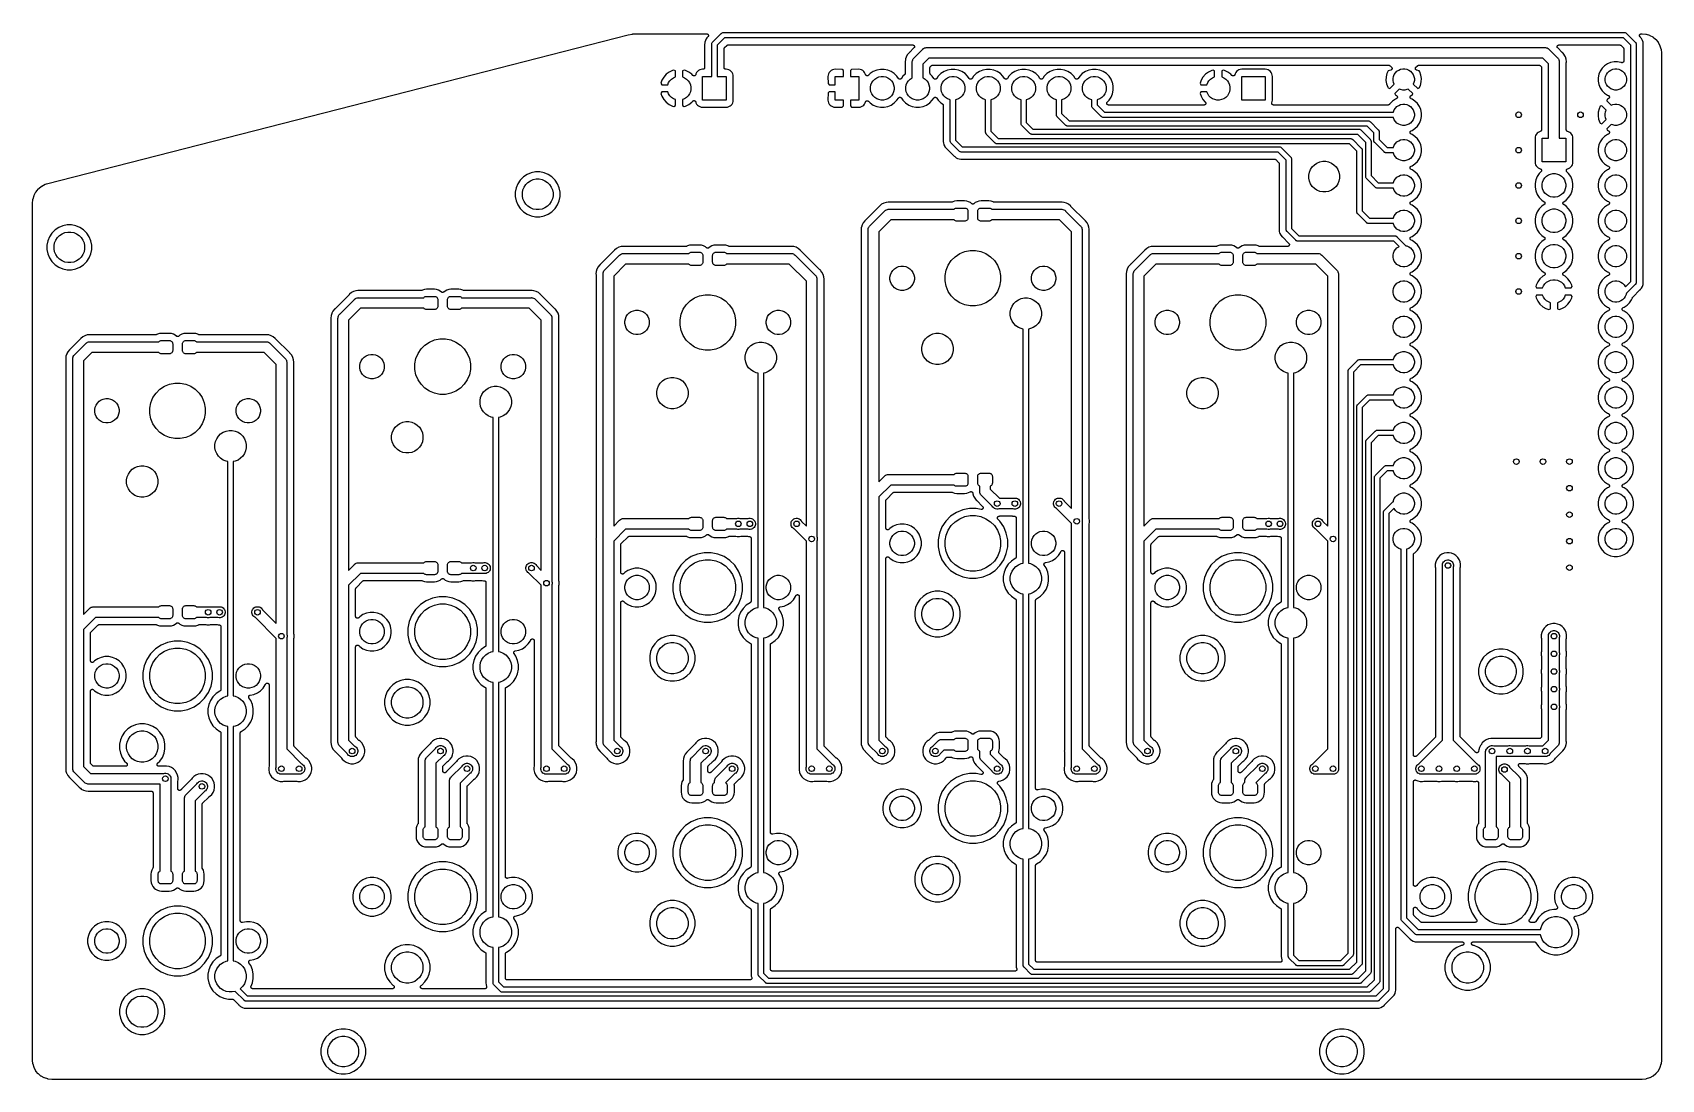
# Model space of a CAD drawing. Extents: x 1.17 to 5.78, y -4.25 to -1.29.
import ezdxf

# ---------------------------------------------------------------- set-up
doc = ezdxf.new("R2010")
doc.units = 0
doc.header["$MEASUREMENT"] = 0
doc.layers.add('BLACK', color=7, linetype='CONTINUOUS')

msp = doc.modelspace()

# ---------------------------------------------------------------- linework, layer by layer
at = {"layer": 'BLACK', "linetype": 'CONTINUOUS'}
for p, q in [((2.34058, -1.43108), (2.85615, -1.29926)), ((2.85615, -1.29926), (2.85622, -1.29925)), ((2.85622, -1.29925), (2.85625, -1.29924)), ((2.85625, -1.29924), (2.85628, -1.29923)), ((2.85628, -1.29923), (2.86817, -1.29652)), ((2.86817, -1.29652), (2.86824, -1.29651)), ((2.86824, -1.29651), (2.86861, -1.29647)), ((2.86861, -1.29647), (2.86897, -1.29641)), ((2.86897, -1.29641), (2.8755, -1.29599)), ((2.8755, -1.29599), (2.87557, -1.29599)), ((2.87557, -1.29599), (2.8757, -1.296)), ((2.8757, -1.296), (2.87582, -1.29598)), ((2.87582, -1.29598), (3.07805, -1.29598)), ((3.07239, -1.32305), (3.07218, -1.32518)), ((3.07218, -1.32518), (3.07229, -1.32629)), ((3.07229, -1.32629), (3.0723, -1.32636)), ((3.0723, -1.32636), (3.07229, -1.32657)), ((3.07229, -1.32657), (3.07232, -1.32678)), ((3.07232, -1.32678), (3.07232, -1.39139)), ((3.07271, -1.31979), (3.07239, -1.32305)), ((3.07239, -1.32305), (3.07239, -1.32305)), ((3.07429, -1.31461), (3.07271, -1.31979)), ((3.07547, -1.3124), (3.07429, -1.31461)), ((3.07684, -1.30983), (3.07547, -1.3124)), ((3.07547, -1.3124), (3.07547, -1.3124)), ((3.07864, -1.30764), (3.07684, -1.30983)), ((3.07805, -1.29598), (3.07811, -1.29598)), ((3.07811, -1.29598), (3.07811, -1.29598)), ((3.07811, -1.29598), (3.07811, -1.29598)), ((3.07811, -1.29598), (3.07812, -1.29598)), ((3.07812, -1.29598), (3.07861, -1.29604)), ((3.07861, -1.29604), (3.07908, -1.29609)), ((3.08028, -1.30565), (3.07864, -1.30764)), ((3.07864, -1.30764), (3.07864, -1.30764)), ((3.07908, -1.29609), (3.07908, -1.29609)), ((3.07908, -1.29609), (3.07909, -1.29609)), ((3.07909, -1.29609), (3.07956, -1.29624)), ((3.07956, -1.29624), (3.08001, -1.29638)), ((3.08001, -1.29638), (3.08002, -1.29639)), ((3.08002, -1.29639), (3.08002, -1.29639)), ((3.08002, -1.29639), (3.08045, -1.29662)), ((3.08114, -1.30494), (3.08028, -1.30565)), ((3.08045, -1.29662), (3.08086, -1.29685)), ((3.08086, -1.29685), (3.08087, -1.29685)), ((3.08087, -1.29685), (3.08088, -1.29686)), ((3.08088, -1.29686), (3.08125, -1.29717)), ((3.08128, -1.30479), (3.08114, -1.30494)), ((3.08125, -1.29717), (3.08161, -1.29747)), ((3.08145, -1.30466), (3.08128, -1.30479)), ((3.0815, -1.30461), (3.08145, -1.30466)), ((3.08159, -1.30452), (3.0815, -1.30461)), ((3.08174, -1.30433), (3.08159, -1.30452)), ((3.08161, -1.29747), (3.08162, -1.29748)), ((3.08162, -1.29748), (3.08163, -1.29749)), ((3.08163, -1.29749), (3.08193, -1.29786)), ((3.08183, -1.30425), (3.08174, -1.30433)), ((3.08189, -1.30415), (3.08183, -1.30425)), ((3.0822, -1.30378), (3.08189, -1.30415)), ((3.08189, -1.30415), (3.08189, -1.30415)), ((3.08193, -1.29786), (3.08223, -1.29823)), ((3.08221, -1.30377), (3.0822, -1.30377)), ((3.0822, -1.30377), (3.0822, -1.30378)), ((3.08243, -1.30335), (3.08221, -1.30377)), ((3.08223, -1.29823), (3.08223, -1.29824)), ((3.08223, -1.29824), (3.08224, -1.29825)), ((3.08224, -1.29825), (3.08246, -1.29867)), ((3.08266, -1.30292), (3.08243, -1.30335)), ((3.08246, -1.29867), (3.08268, -1.2991)), ((3.08267, -1.30291), (3.08266, -1.30292)), ((3.08281, -1.30245), (3.08267, -1.30291)), ((3.08267, -1.30291), (3.08267, -1.30291)), ((3.08268, -1.2991), (3.08269, -1.2991)), ((3.08269, -1.2991), (3.08269, -1.29911)), ((3.08269, -1.29911), (3.08283, -1.29957)), ((3.08295, -1.30199), (3.08281, -1.30245)), ((3.08283, -1.29957), (3.08296, -1.30003)), ((3.08296, -1.30197), (3.08295, -1.30198)), ((3.08295, -1.30198), (3.08295, -1.30199)), ((3.08296, -1.30003), (3.08296, -1.30004)), ((3.08296, -1.30004), (3.08297, -1.30005)), ((3.083, -1.3015), (3.08296, -1.30197)), ((3.08297, -1.30005), (3.08301, -1.30053)), ((3.08305, -1.30102), (3.083, -1.3015)), ((3.08301, -1.30053), (3.08305, -1.301)), ((3.08305, -1.301), (3.08305, -1.30101)), ((3.08305, -1.30101), (3.08305, -1.30102)), ((3.09228, -1.32518), (3.09232, -1.32482)), ((3.09232, -1.32555), (3.09228, -1.32518)), ((3.09232, -1.32482), (3.09242, -1.32371)), ((3.09232, -1.32482), (3.09232, -1.32482)), ((3.09232, -1.41651), (3.09232, -1.32555)), ((3.09242, -1.32371), (3.09248, -1.32353)), ((3.09248, -1.32353), (3.09285, -1.3223)), ((3.09285, -1.3223), (3.09294, -1.32214)), ((3.09294, -1.32214), (3.09355, -1.321)), ((3.09355, -1.321), (3.09449, -1.31986)), ((3.09449, -1.31986), (3.09477, -1.31962)), ((3.09477, -1.31962), (3.11944, -1.29496)), ((3.12811, -1.3075), (3.10732, -1.32829)), ((3.10732, -1.32829), (3.10732, -1.41651)), ((3.11944, -1.29496), (3.11967, -1.29467)), ((3.11967, -1.29467), (3.12081, -1.29373)), ((3.12081, -1.29373), (3.12212, -1.29304)), ((3.12212, -1.29304), (3.12353, -1.29261)), ((3.12353, -1.29261), (3.12368, -1.29259)), ((3.12368, -1.29259), (3.12463, -1.2925)), ((3.12463, -1.2925), (3.125, -1.29246)), ((3.12463, -1.2925), (3.12463, -1.2925)), ((3.125, -1.29246), (3.12537, -1.2925)), ((3.12537, -1.2925), (5.67463, -1.2925)), ((3.12772, -1.33668), (3.12794, -1.33627)), ((3.12794, -1.33627), (3.12816, -1.33587)), ((5.67189, -1.3075), (3.12811, -1.3075)), ((3.12816, -1.33587), (3.12818, -1.33584)), ((3.12818, -1.33584), (3.12819, -1.33582)), ((3.12819, -1.33582), (3.12849, -1.33547)), ((3.12849, -1.33547), (3.12878, -1.33511)), ((3.12878, -1.33511), (3.13493, -1.32896)), ((3.13493, -1.32896), (3.13494, -1.32895)), ((3.13494, -1.32895), (3.13498, -1.32892)), ((3.13494, -1.32895), (3.13494, -1.32895)), ((3.13494, -1.32895), (3.13494, -1.32895)), ((3.13498, -1.32892), (3.13534, -1.32863)), ((3.13534, -1.32863), (3.13569, -1.32834)), ((3.13569, -1.32834), (3.13572, -1.32832)), ((3.13572, -1.32832), (3.13574, -1.32831)), ((3.13574, -1.32831), (3.13615, -1.32809)), ((3.13615, -1.32809), (3.13656, -1.32788)), ((3.13656, -1.32788), (3.13658, -1.32787)), ((3.13658, -1.32787), (3.13661, -1.32786)), ((3.13661, -1.32786), (3.13705, -1.32773)), ((3.13705, -1.32773), (3.13749, -1.3276)), ((3.13749, -1.3276), (3.13752, -1.32759)), ((3.13752, -1.32759), (3.13754, -1.32759)), ((3.13754, -1.32759), (3.138, -1.32755)), ((3.138, -1.32755), (3.13846, -1.3275)), ((3.13846, -1.3275), (3.66093, -1.3275)), ((3.66447, -1.33604), (3.65143, -1.34907)), ((3.66093, -1.3275), (3.66098, -1.3275)), ((3.66098, -1.3275), (3.66098, -1.3275)), ((3.66098, -1.3275), (3.66098, -1.3275)), ((3.66098, -1.3275), (3.661, -1.3275)), ((3.661, -1.3275), (3.66148, -1.32755)), ((3.66148, -1.32755), (3.66195, -1.32761)), ((3.66195, -1.32761), (3.66196, -1.32761)), ((3.66196, -1.32761), (3.66197, -1.32761)), ((3.66197, -1.32761), (3.66243, -1.32776)), ((3.66243, -1.32776), (3.66289, -1.3279)), ((3.66289, -1.3279), (3.66289, -1.3279)), ((3.66289, -1.3279), (3.6629, -1.3279)), ((3.6629, -1.3279), (3.66333, -1.32814)), ((3.66333, -1.32814), (3.66374, -1.32836)), ((3.66374, -1.32836), (3.66375, -1.32837)), ((3.66375, -1.32837), (3.66376, -1.32837)), ((3.66376, -1.32837), (3.66413, -1.32869)), ((3.66413, -1.32869), (3.66449, -1.32899)), ((3.66477, -1.33567), (3.66447, -1.33604)), ((3.66449, -1.32899), (3.6645, -1.329)), ((3.6645, -1.329), (3.6645, -1.329)), ((3.6645, -1.329), (3.66481, -1.32938)), ((3.66508, -1.3353), (3.66477, -1.33567)), ((3.66481, -1.32938), (3.66511, -1.32975)), ((3.66509, -1.33528), (3.66508, -1.33529)), ((3.66508, -1.33529), (3.66508, -1.3353)), ((3.66531, -1.33487), (3.66509, -1.33528)), ((3.66511, -1.32975), (3.66511, -1.32976)), ((3.66511, -1.32976), (3.66512, -1.32976)), ((3.66512, -1.32976), (3.66534, -1.33019)), ((3.66554, -1.33444), (3.66531, -1.33487)), ((3.66534, -1.33019), (3.66556, -1.33061)), ((3.66555, -1.33442), (3.66554, -1.33443)), ((3.66554, -1.33443), (3.66554, -1.33444)), ((3.66569, -1.33397), (3.66555, -1.33442)), ((3.66556, -1.33061), (3.66556, -1.33062)), ((3.66556, -1.33062), (3.66557, -1.33063)), ((3.66557, -1.33063), (3.6657, -1.33109)), ((3.66583, -1.33351), (3.66569, -1.33397)), ((3.6657, -1.33109), (3.66584, -1.33155)), ((3.66588, -1.33302), (3.66583, -1.33349)), ((3.66583, -1.33349), (3.66583, -1.3335)), ((3.66583, -1.3335), (3.66583, -1.33351)), ((3.66584, -1.33155), (3.66584, -1.33155)), ((3.66584, -1.33155), (3.66584, -1.33156)), ((3.66584, -1.33156), (3.66589, -1.33204)), ((3.66593, -1.33253), (3.66588, -1.33302)), ((3.66589, -1.33204), (3.66593, -1.33252)), ((3.66593, -1.33252), (3.66593, -1.33253)), ((3.66593, -1.33253), (3.66593, -1.33253)), ((3.69163, -1.33747), (3.69423, -1.33607)), ((3.69423, -1.33607), (3.69432, -1.33605)), ((3.69432, -1.33605), (3.69706, -1.33522)), ((3.69706, -1.33522), (3.69926, -1.335)), ((3.69926, -1.335), (3.7, -1.33493)), ((3.69926, -1.335), (3.69926, -1.335)), ((3.7, -1.33493), (3.70074, -1.335)), ((3.70074, -1.335), (5.44926, -1.335)), ((5.44926, -1.335), (5.45, -1.33493)), ((5.45, -1.33493), (5.45074, -1.335)), ((5.45074, -1.335), (5.45074, -1.335)), ((5.45074, -1.335), (5.45294, -1.33522)), ((5.45294, -1.33522), (5.45577, -1.33607)), ((5.45577, -1.33607), (5.45837, -1.33747)), ((5.48407, -1.33245), (5.48412, -1.33196)), ((5.48407, -1.33246), (5.48407, -1.33245)), ((5.48407, -1.33247), (5.48407, -1.33246)), ((5.48411, -1.33294), (5.48407, -1.33247)), ((5.48415, -1.33342), (5.48411, -1.33294)), ((5.48412, -1.33196), (5.48417, -1.33149)), ((5.48416, -1.33343), (5.48415, -1.33342)), ((5.48416, -1.33344), (5.48416, -1.33343)), ((5.48429, -1.33389), (5.48416, -1.33344)), ((5.48417, -1.33148), (5.48432, -1.33102)), ((5.48417, -1.33149), (5.48417, -1.33148)), ((5.48417, -1.33149), (5.48417, -1.33149)), ((5.48443, -1.33436), (5.48429, -1.33389)), ((5.48432, -1.33102), (5.48446, -1.33056)), ((5.48443, -1.33437), (5.48443, -1.33436)), ((5.48443, -1.33436), (5.48443, -1.33436)), ((5.48465, -1.3348), (5.48443, -1.33437)), ((5.48446, -1.33056), (5.48446, -1.33055)), ((5.48446, -1.33055), (5.48447, -1.33055)), ((5.48447, -1.33055), (5.4847, -1.33013)), ((5.48488, -1.33522), (5.48465, -1.3348)), ((5.4847, -1.33013), (5.48492, -1.3297)), ((5.48488, -1.33523), (5.48488, -1.33522)), ((5.48488, -1.33524), (5.48488, -1.33523)), ((5.48518, -1.33561), (5.48488, -1.33524)), ((5.48492, -1.3297), (5.48493, -1.3297)), ((5.48493, -1.32969), (5.48524, -1.32932)), ((5.48493, -1.3297), (5.48493, -1.32969)), ((5.48548, -1.33599), (5.48518, -1.33561)), ((5.48524, -1.32932), (5.48555, -1.32895)), ((5.4855, -1.336), (5.48548, -1.33599)), ((5.48553, -1.33604), (5.4855, -1.336)), ((5.4855, -1.336), (5.4855, -1.336)), ((5.4855, -1.336), (5.4855, -1.336)), ((5.49836, -1.34886), (5.48553, -1.33604)), ((5.48555, -1.32895), (5.48556, -1.32894)), ((5.48555, -1.32895), (5.48555, -1.32895)), ((5.48556, -1.32894), (5.48593, -1.32864)), ((5.48593, -1.32864), (5.4863, -1.32834)), ((5.4863, -1.32834), (5.48631, -1.32833)), ((5.48631, -1.32833), (5.48632, -1.32833)), ((5.48632, -1.32833), (5.48674, -1.3281)), ((5.48674, -1.3281), (5.48716, -1.32788)), ((5.48716, -1.32788), (5.48717, -1.32787)), ((5.48717, -1.32787), (5.48718, -1.32787)), ((5.48718, -1.32787), (5.48764, -1.32773)), ((5.48764, -1.32773), (5.4881, -1.3276)), ((5.4881, -1.3276), (5.48811, -1.32759)), ((5.48811, -1.32759), (5.48859, -1.32755)), ((5.48811, -1.32759), (5.48811, -1.32759)), ((5.48859, -1.32755), (5.48907, -1.3275)), ((5.48907, -1.3275), (5.66154, -1.3275)), ((5.66154, -1.3275), (5.66155, -1.3275)), ((5.66155, -1.3275), (5.66156, -1.3275)), ((5.66156, -1.3275), (5.66156, -1.3275)), ((5.66156, -1.3275), (5.66161, -1.3275)), ((5.66161, -1.3275), (5.66207, -1.32755)), ((5.66207, -1.32755), (5.66253, -1.3276)), ((5.66253, -1.3276), (5.66255, -1.32761)), ((5.66255, -1.32761), (5.66258, -1.32761)), ((5.66258, -1.32761), (5.66302, -1.32775)), ((5.66302, -1.32775), (5.66346, -1.32788)), ((5.66346, -1.32788), (5.66348, -1.3279)), ((5.66348, -1.3279), (5.66351, -1.3279)), ((5.66351, -1.3279), (5.66391, -1.32813)), ((5.66391, -1.32813), (5.66432, -1.32835)), ((5.66432, -1.32835), (5.66434, -1.32836)), ((5.66434, -1.32836), (5.66436, -1.32837)), ((5.66436, -1.32837), (5.66472, -1.32867)), ((5.66472, -1.32867), (5.66507, -1.32896)), ((5.66507, -1.32896), (5.67104, -1.33493)), ((5.67104, -1.33493), (5.67105, -1.33494)), ((5.67105, -1.33494), (5.67105, -1.33494)), ((5.67105, -1.33494), (5.67105, -1.33494)), ((5.67105, -1.33494), (5.67108, -1.33498)), ((5.67108, -1.33498), (5.67137, -1.33534)), ((5.67137, -1.33534), (5.67166, -1.3357)), ((5.67166, -1.3357), (5.67168, -1.33572)), ((5.67168, -1.33572), (5.67169, -1.33574)), ((5.67169, -1.33574), (5.67191, -1.33615)), ((5.6925, -1.32811), (5.67189, -1.3075)), ((5.67191, -1.33615), (5.67212, -1.33656)), ((5.67463, -1.2925), (5.675, -1.29246)), ((5.675, -1.29246), (5.67537, -1.2925)), ((5.67537, -1.2925), (5.67537, -1.2925)), ((5.67537, -1.2925), (5.67647, -1.29261)), ((5.67647, -1.29261), (5.67788, -1.29304)), ((5.67788, -1.29304), (5.67919, -1.29373)), ((5.67919, -1.29373), (5.68033, -1.29467)), ((5.68033, -1.29467), (5.68056, -1.29496)), ((5.68056, -1.29496), (5.70504, -1.31944)), ((5.6925, -1.99689), (5.6925, -1.32811)), ((5.70504, -1.31944), (5.70533, -1.31967)), ((5.70533, -1.31967), (5.70556, -1.31996)), ((5.70556, -1.31996), (5.70556, -1.31996)), ((5.70556, -1.31996), (5.70571, -1.32013)), ((5.70571, -1.32013), (5.70627, -1.32081)), ((5.70627, -1.32081), (5.70694, -1.32207)), ((5.70694, -1.32207), (5.70696, -1.32212)), ((5.70696, -1.32212), (5.70739, -1.32353)), ((5.70739, -1.32353), (5.70754, -1.325)), ((5.70754, -1.325), (5.7075, -1.32537)), ((5.7075, -1.32537), (5.7075, -1.99963)), ((5.71697, -1.30095), (5.71699, -1.3007)), ((5.71699, -1.30119), (5.71697, -1.30095)), ((5.71699, -1.3007), (5.717, -1.30045)), ((5.71699, -1.30142), (5.71699, -1.30119)), ((5.71703, -1.30167), (5.71699, -1.30142)), ((5.717, -1.30045), (5.71704, -1.30021)), ((5.71706, -1.30192), (5.71703, -1.30167)), ((5.71704, -1.30021), (5.71707, -1.29998)), ((5.71712, -1.30215), (5.71706, -1.30192)), ((5.71707, -1.29998), (5.71714, -1.29974)), ((5.71717, -1.30238), (5.71712, -1.30215)), ((5.71714, -1.29974), (5.71719, -1.29949)), ((5.71726, -1.30262), (5.71717, -1.30238)), ((5.71719, -1.29949), (5.71729, -1.29927)), ((5.71733, -1.30286), (5.71726, -1.30262)), ((5.71729, -1.29927), (5.71736, -1.29905)), ((5.71744, -1.30307), (5.71733, -1.30286)), ((5.71736, -1.29905), (5.71748, -1.29882)), ((5.71753, -1.30329), (5.71744, -1.30307)), ((5.71748, -1.29882), (5.71758, -1.29859)), ((5.71767, -1.3035), (5.71753, -1.30329)), ((5.71758, -1.29859), (5.71771, -1.2984)), ((5.71778, -1.30372), (5.71767, -1.3035)), ((5.71771, -1.2984), (5.71782, -1.29819)), ((5.71793, -1.30391), (5.71778, -1.30372)), ((5.71782, -1.29819), (5.71798, -1.29799)), ((5.71806, -1.30411), (5.71793, -1.30391)), ((5.71798, -1.29799), (5.71812, -1.29779)), ((5.71824, -1.30429), (5.71806, -1.30411)), ((5.71812, -1.29779), (5.71829, -1.29762)), ((5.71839, -1.30448), (5.71824, -1.30429)), ((5.71829, -1.29762), (5.71844, -1.29744)), ((5.71858, -1.30463), (5.71839, -1.30448)), ((5.71844, -1.29744), (5.71864, -1.29728)), ((5.71874, -1.3048), (5.71858, -1.30463)), ((5.71864, -1.29728), (5.71882, -1.2971)), ((5.71879, -1.30485), (5.71874, -1.3048)), ((5.71954, -1.30546), (5.71879, -1.30485)), ((5.71882, -1.2971), (5.71902, -1.29697)), ((5.71902, -1.29697), (5.7192, -1.29682)), ((5.7192, -1.29682), (5.71942, -1.2967)), ((5.71942, -1.2967), (5.71963, -1.29656)), ((5.72024, -1.30632), (5.71954, -1.30546)), ((5.71963, -1.29656), (5.71985, -1.29647)), ((5.71985, -1.29647), (5.72006, -1.29636)), ((5.72006, -1.29636), (5.7203, -1.29629)), ((5.72298, -1.30965), (5.72024, -1.30632)), ((5.72024, -1.30632), (5.72024, -1.30632)), ((5.7203, -1.29629), (5.72054, -1.29619)), ((5.72054, -1.29619), (5.72077, -1.29615)), ((5.72077, -1.29615), (5.721, -1.29608)), ((5.721, -1.29608), (5.72125, -1.29605)), ((5.72125, -1.29605), (5.72149, -1.29601)), ((5.72149, -1.29601), (5.72173, -1.29601)), ((5.72173, -1.29601), (5.72197, -1.29598)), ((5.72197, -1.29598), (5.72373, -1.29598)), ((5.72484, -1.31313), (5.72298, -1.30965)), ((5.72373, -1.29598), (5.7238, -1.29598)), ((5.7238, -1.29598), (5.72401, -1.29601)), ((5.72401, -1.29601), (5.72422, -1.29601)), ((5.72422, -1.29601), (5.73498, -1.29706)), ((5.72553, -1.31443), (5.72484, -1.31313)), ((5.7271, -1.31961), (5.72553, -1.31443)), ((5.72752, -1.32389), (5.7271, -1.31961)), ((5.7275, -1.32653), (5.72752, -1.32632)), ((5.7275, -1.3266), (5.7275, -1.32653)), ((5.7275, -1.9984), (5.7275, -1.3266)), ((5.72763, -1.325), (5.72752, -1.32389)), ((5.72752, -1.32611), (5.72763, -1.325)), ((5.72752, -1.32632), (5.72752, -1.32611)), ((5.73498, -1.29706), (5.73505, -1.29707)), ((5.73505, -1.29707), (5.7355, -1.29717)), ((5.7355, -1.29717), (5.73594, -1.29725)), ((5.73594, -1.29725), (5.74508, -1.30001)), ((5.74508, -1.30001), (5.74514, -1.30003)), ((5.74514, -1.30003), (5.74556, -1.30021)), ((5.74556, -1.30021), (5.74598, -1.30038)), ((5.74598, -1.30038), (5.7544, -1.30486)), ((5.7544, -1.30486), (5.75446, -1.3049)), ((5.75446, -1.3049), (5.75484, -1.30515)), ((5.75484, -1.30515), (5.75522, -1.3054)), ((5.75522, -1.3054), (5.76261, -1.31143)), ((5.76261, -1.31143), (5.76266, -1.31148)), ((5.76266, -1.31148), (5.76298, -1.3118)), ((5.76298, -1.3118), (5.7633, -1.31212)), ((5.7633, -1.31212), (5.76939, -1.31947)), ((5.76939, -1.31947), (5.76943, -1.31953)), ((5.76943, -1.31953), (5.76968, -1.31991)), ((5.76968, -1.31991), (5.76993, -1.32028)), ((5.76993, -1.32028), (5.77447, -1.32868)), ((5.77447, -1.32868), (5.7745, -1.32874)), ((5.7745, -1.32874), (5.77467, -1.32916)), ((5.77467, -1.32916), (5.77485, -1.32958)), ((5.77485, -1.32958), (5.77767, -1.33869)), ((3.12732, -1.33858), (3.12737, -1.33812)), ((3.12732, -1.33863), (3.12732, -1.33858)), ((3.12732, -1.33865), (3.12732, -1.33863)), ((3.12732, -1.33863), (3.12732, -1.33863)), ((3.12732, -1.33863), (3.12732, -1.33863)), ((3.12732, -1.39139), (3.12732, -1.33865)), ((3.12737, -1.33812), (3.12741, -1.33766)), ((3.12741, -1.33766), (3.12742, -1.33763)), ((3.12742, -1.33761), (3.12756, -1.33717)), ((3.12742, -1.33763), (3.12742, -1.33761)), ((3.12756, -1.33717), (3.1277, -1.33673)), ((3.1277, -1.33673), (3.12771, -1.3367)), ((3.12771, -1.3367), (3.12772, -1.33668)), ((3.6403, -1.36835), (3.63962, -1.37521)), ((3.63962, -1.37521), (3.63977, -1.37668)), ((3.63977, -1.37668), (3.63977, -1.37675)), ((3.63977, -1.37675), (3.63977, -1.37696)), ((3.63977, -1.37696), (3.63979, -1.37717)), ((3.63979, -1.37717), (3.63979, -1.40729)), ((3.64076, -1.36683), (3.6403, -1.36835)), ((3.6423, -1.36175), (3.64076, -1.36683)), ((3.64555, -1.35567), (3.6423, -1.36175)), ((3.64992, -1.35034), (3.64555, -1.35567)), ((3.65107, -1.3494), (3.64992, -1.35034)), ((3.65122, -1.34925), (3.65107, -1.3494)), ((3.65138, -1.34912), (3.65122, -1.34925)), ((3.65143, -1.34907), (3.65138, -1.34912)), ((3.65972, -1.37521), (3.65981, -1.37433)), ((3.65979, -1.37595), (3.65972, -1.37521)), ((3.65979, -1.41997), (3.65979, -1.37595)), ((3.65981, -1.37433), (3.66001, -1.37227)), ((3.66001, -1.37227), (3.66087, -1.36944)), ((3.66087, -1.36944), (3.6611, -1.36899)), ((3.6611, -1.36899), (3.66226, -1.36683)), ((3.66226, -1.36683), (3.66301, -1.36592)), ((3.66301, -1.36592), (3.66413, -1.36455)), ((3.66413, -1.36455), (3.66471, -1.36408)), ((3.66471, -1.36408), (3.68887, -1.33991)), ((3.68887, -1.33991), (3.68934, -1.33934)), ((3.68934, -1.33934), (3.68991, -1.33887)), ((3.70621, -1.365), (3.68979, -1.38142)), ((3.68979, -1.38142), (3.68979, -1.41997)), ((3.68991, -1.33887), (3.69163, -1.33747)), ((3.68991, -1.33887), (3.68991, -1.33887)), ((5.44379, -1.365), (3.70621, -1.365)), ((5.46, -1.38121), (5.44379, -1.365)), ((5.45837, -1.33747), (5.46066, -1.33934)), ((5.46, -1.59154), (5.46, -1.38121)), ((5.46066, -1.33934), (5.46113, -1.33991)), ((5.46113, -1.33991), (5.48509, -1.36387)), ((5.48509, -1.36387), (5.48566, -1.36434)), ((5.48566, -1.36434), (5.48613, -1.36491)), ((5.48613, -1.36491), (5.48613, -1.36491)), ((5.48613, -1.36491), (5.48753, -1.36663)), ((5.48753, -1.36663), (5.48857, -1.36857)), ((5.48857, -1.36857), (5.48893, -1.36923)), ((5.48893, -1.36923), (5.48978, -1.37206)), ((5.48978, -1.37206), (5.48999, -1.37412)), ((5.48999, -1.37412), (5.49007, -1.375)), ((5.49007, -1.375), (5.49, -1.37574)), ((5.49, -1.37574), (5.49, -1.59154)), ((5.49852, -1.349), (5.49836, -1.34886)), ((5.49867, -1.34915), (5.49852, -1.349)), ((5.49872, -1.34919), (5.49867, -1.34915)), ((5.49987, -1.35013), (5.49872, -1.34919)), ((5.50358, -1.35465), (5.49987, -1.35013)), ((5.50424, -1.35546), (5.50358, -1.35465)), ((5.50749, -1.36154), (5.50424, -1.35546)), ((5.50949, -1.36814), (5.50749, -1.36154)), ((5.51017, -1.375), (5.50949, -1.36814)), ((5.51, -1.37689), (5.51002, -1.37669)), ((5.51, -1.37696), (5.51, -1.37689)), ((5.51, -1.56739), (5.51, -1.37696)), ((5.51002, -1.37647), (5.51017, -1.375)), ((5.51002, -1.37669), (5.51002, -1.37647)), ((5.62632, -1.38069), (5.61813, -1.38616)), ((5.63542, -1.37692), (5.62632, -1.38069)), ((5.64508, -1.375), (5.63542, -1.37692)), ((5.65492, -1.375), (5.64508, -1.375)), ((5.66458, -1.37692), (5.65492, -1.375)), ((5.66559, -1.37734), (5.66458, -1.37692)), ((5.66604, -1.37747), (5.66559, -1.37734)), ((5.66649, -1.37762), (5.66604, -1.37747)), ((5.66651, -1.37762), (5.66649, -1.37762)), ((5.66652, -1.37762), (5.66651, -1.37762)), ((5.66699, -1.37767), (5.66652, -1.37762)), ((5.66747, -1.37772), (5.66699, -1.37767)), ((5.66748, -1.37772), (5.66747, -1.37772)), ((5.66749, -1.37772), (5.66748, -1.37772)), ((5.66797, -1.37767), (5.66749, -1.37772)), ((5.66844, -1.37763), (5.66797, -1.37767)), ((5.66845, -1.37762), (5.66844, -1.37763)), ((5.66846, -1.37762), (5.66845, -1.37762)), ((5.66892, -1.37749), (5.66846, -1.37762)), ((5.66937, -1.37735), (5.66892, -1.37749)), ((5.66938, -1.37735), (5.66937, -1.37735)), ((5.6694, -1.37734), (5.66938, -1.37735)), ((5.66982, -1.37712), (5.6694, -1.37734)), ((5.67024, -1.3769), (5.66982, -1.37712)), ((5.67025, -1.37689), (5.67024, -1.3769)), ((5.67026, -1.37689), (5.67025, -1.37689)), ((5.67063, -1.37659), (5.67026, -1.37689)), ((5.671, -1.37629), (5.67063, -1.37659)), ((5.67101, -1.37628), (5.671, -1.37629)), ((5.67102, -1.37627), (5.67101, -1.37628)), ((5.67132, -1.3759), (5.67102, -1.37627)), ((5.67163, -1.37554), (5.67132, -1.3759)), ((5.67164, -1.37552), (5.67163, -1.37553)), ((5.67163, -1.37553), (5.67163, -1.37554)), ((5.67187, -1.3751), (5.67164, -1.37552)), ((5.6721, -1.37469), (5.67187, -1.3751)), ((5.67211, -1.37466), (5.6721, -1.37467)), ((5.6721, -1.37467), (5.6721, -1.37469)), ((5.67225, -1.37421), (5.67211, -1.37466)), ((5.67212, -1.33656), (5.67213, -1.33658)), ((5.67213, -1.33658), (5.67214, -1.33661)), ((5.67214, -1.33661), (5.67227, -1.33705)), ((5.67239, -1.37376), (5.67225, -1.37421)), ((5.67227, -1.33705), (5.6724, -1.33749)), ((5.6724, -1.37373), (5.67239, -1.37374)), ((5.67239, -1.37374), (5.67239, -1.37376)), ((5.6724, -1.33749), (5.67241, -1.33752)), ((5.67245, -1.37326), (5.6724, -1.37373)), ((5.67241, -1.33752), (5.67241, -1.33754)), ((5.67241, -1.33754), (5.67246, -1.338)), ((5.6725, -1.37279), (5.67245, -1.37326)), ((5.67246, -1.338), (5.6725, -1.33846)), ((5.6725, -1.33846), (5.6725, -1.37272)), ((5.6725, -1.37272), (5.6725, -1.37276)), ((5.6725, -1.37276), (5.6725, -1.37276)), ((5.6725, -1.37276), (5.6725, -1.37276)), ((5.6725, -1.37276), (5.6725, -1.37279)), ((5.77767, -1.33869), (5.77769, -1.33876)), ((5.77769, -1.33876), (5.77777, -1.3392)), ((5.77777, -1.3392), (5.77787, -1.33965)), ((5.77787, -1.33965), (5.77899, -1.35033)), ((5.77899, -1.35033), (5.779, -1.3504)), ((5.779, -1.3504), (5.77899, -1.35063)), ((5.77899, -1.35063), (5.77902, -1.35086)), ((5.77902, -1.35086), (5.77902, -4.19873)), ((2.95144, -1.42726), (2.94851, -1.43554)), ((2.9568, -1.41826), (2.95144, -1.42726)), ((2.96382, -1.41048), (2.9568, -1.41826)), ((2.97222, -1.40421), (2.96382, -1.41048)), ((2.98178, -1.39966), (2.97222, -1.40421)), ((2.97382, -1.42864), (2.97848, -1.42398)), ((2.97848, -1.42398), (2.98396, -1.42032)), ((2.98525, -1.39861), (2.98178, -1.39966)), ((2.98396, -1.42032), (2.98982, -1.4179)), ((2.98982, -1.40102), (2.98525, -1.39861)), ((2.98982, -1.4179), (2.98982, -1.40102)), ((3.01438, -1.39861), (3.00982, -1.40102)), ((3.00982, -1.40102), (3.00982, -1.4179)), ((3.00982, -1.4179), (3.01567, -1.42032)), ((3.01785, -1.39966), (3.01438, -1.39861)), ((3.01567, -1.42032), (3.02115, -1.42398)), ((3.02741, -1.40421), (3.01785, -1.39966)), ((3.02115, -1.42398), (3.02581, -1.42864)), ((3.03581, -1.41048), (3.02741, -1.40421)), ((3.03846, -1.41342), (3.03581, -1.41048)), ((3.03873, -1.41366), (3.03846, -1.41342)), ((3.03899, -1.41392), (3.03873, -1.41366)), ((3.03909, -1.41399), (3.03899, -1.41392)), ((3.03919, -1.41408), (3.03909, -1.41399)), ((3.0395, -1.41427), (3.03919, -1.41408)), ((3.03979, -1.41447), (3.0395, -1.41427)), ((3.03991, -1.41452), (3.03979, -1.41447)), ((3.04002, -1.41458), (3.03991, -1.41452)), ((3.04036, -1.41471), (3.04002, -1.41458)), ((3.04069, -1.41485), (3.04036, -1.41471)), ((3.04082, -1.41487), (3.04069, -1.41485)), ((3.04094, -1.41492), (3.04082, -1.41487)), ((3.0413, -1.41497), (3.04094, -1.41492)), ((3.04165, -1.41504), (3.0413, -1.41497)), ((3.04178, -1.41505), (3.04165, -1.41504)), ((3.0419, -1.41507), (3.04178, -1.41505)), ((3.04226, -1.41505), (3.0419, -1.41507)), ((3.04263, -1.41505), (3.04226, -1.41505)), ((3.04275, -1.41503), (3.04263, -1.41505)), ((3.04288, -1.41502), (3.04275, -1.41503)), ((3.04323, -1.41494), (3.04288, -1.41502)), ((3.04358, -1.41487), (3.04323, -1.41494)), ((3.0437, -1.41482), (3.04358, -1.41487)), ((3.04383, -1.41479), (3.0437, -1.41482)), ((3.04415, -1.41464), (3.04383, -1.41479)), ((3.04449, -1.41451), (3.04415, -1.41464)), ((3.0446, -1.41444), (3.04449, -1.41451)), ((3.04471, -1.41438), (3.0446, -1.41444)), ((3.045, -1.41417), (3.04471, -1.41438)), ((3.04531, -1.41397), (3.045, -1.41417)), ((3.0454, -1.41389), (3.04531, -1.41397)), ((3.0455, -1.41381), (3.0454, -1.41389)), ((3.04575, -1.41354), (3.0455, -1.41381)), ((3.046, -1.41329), (3.04575, -1.41354)), ((3.04608, -1.41319), (3.046, -1.41329)), ((3.04616, -1.41309), (3.04608, -1.41319)), ((3.04635, -1.41279), (3.04616, -1.41309)), ((3.04656, -1.41249), (3.04635, -1.41279)), ((3.04661, -1.41237), (3.04656, -1.41249)), ((3.04667, -1.41226), (3.04661, -1.41237)), ((3.0468, -1.41192), (3.04667, -1.41226)), ((3.04694, -1.41159), (3.0468, -1.41192)), ((3.04696, -1.41152), (3.04694, -1.41159)), ((3.04778, -1.40882), (3.04696, -1.41152)), ((3.04964, -1.40535), (3.04778, -1.40882)), ((3.05214, -1.4023), (3.04964, -1.40535)), ((3.05519, -1.3998), (3.05214, -1.4023)), ((3.05866, -1.39794), (3.05519, -1.3998)), ((3.06243, -1.3968), (3.05866, -1.39794)), ((3.0666, -1.39639), (3.06243, -1.3968)), ((3.06635, -1.48344), (3.06635, -1.41651)), ((3.06635, -1.41651), (3.09232, -1.41651)), ((3.06732, -1.39639), (3.0666, -1.39639)), ((3.06778, -1.39634), (3.06732, -1.39639)), ((3.06825, -1.3963), (3.06778, -1.39634)), ((3.06827, -1.3963), (3.06825, -1.3963)), ((3.06829, -1.3963), (3.06827, -1.3963)), ((3.06874, -1.39616), (3.06829, -1.3963)), ((3.06919, -1.39603), (3.06874, -1.39616)), ((3.0692, -1.39602), (3.06919, -1.39603)), ((3.06922, -1.39601), (3.0692, -1.39602)), ((3.06964, -1.39579), (3.06922, -1.39601)), ((3.07005, -1.39557), (3.06964, -1.39579)), ((3.07007, -1.39556), (3.07005, -1.39557)), ((3.07008, -1.39555), (3.07007, -1.39556)), ((3.07045, -1.39526), (3.07008, -1.39555)), ((3.07081, -1.39496), (3.07045, -1.39526)), ((3.07082, -1.39495), (3.07081, -1.39496)), ((3.07084, -1.39494), (3.07082, -1.39495)), ((3.07114, -1.39457), (3.07084, -1.39494)), ((3.07144, -1.39422), (3.07114, -1.39457)), ((3.07145, -1.3942), (3.07144, -1.39422)), ((3.07146, -1.39419), (3.07145, -1.3942)), ((3.07169, -1.39377), (3.07146, -1.39419)), ((3.07191, -1.39336), (3.07169, -1.39377)), ((3.07192, -1.39334), (3.07191, -1.39336)), ((3.07206, -1.39288), (3.07192, -1.39333)), ((3.07192, -1.39333), (3.07192, -1.39334)), ((3.07221, -1.39243), (3.07206, -1.39288)), ((3.07226, -1.39193), (3.07221, -1.3924)), ((3.07221, -1.3924), (3.07221, -1.39241)), ((3.07221, -1.39241), (3.07221, -1.39243)), ((3.07231, -1.39146), (3.07226, -1.39193)), ((3.07232, -1.39143), (3.07231, -1.39146)), ((3.07232, -1.39139), (3.07232, -1.39142)), ((3.07232, -1.39142), (3.07232, -1.39143)), ((3.07232, -1.39143), (3.07232, -1.39143)), ((3.10732, -1.41651), (3.13328, -1.41651)), ((3.12736, -1.39186), (3.12732, -1.39139)), ((3.1274, -1.39233), (3.12736, -1.39186)), ((3.12741, -1.39234), (3.1274, -1.39233)), ((3.12741, -1.39236), (3.12741, -1.39234)), ((3.12755, -1.39281), (3.12741, -1.39236)), ((3.12768, -1.39326), (3.12755, -1.39281)), ((3.12769, -1.39328), (3.12768, -1.39326)), ((3.12769, -1.3933), (3.12769, -1.39328)), ((3.12791, -1.39371), (3.12769, -1.3933)), ((3.12813, -1.39413), (3.12791, -1.39371)), ((3.12814, -1.39414), (3.12813, -1.39413)), ((3.12815, -1.39416), (3.12814, -1.39414)), ((3.12845, -1.39452), (3.12815, -1.39416)), ((3.12874, -1.39489), (3.12845, -1.39452)), ((3.12876, -1.3949), (3.12874, -1.39489)), ((3.12877, -1.39491), (3.12876, -1.3949)), ((3.12913, -1.39521), (3.12877, -1.39491)), ((3.12949, -1.39552), (3.12913, -1.39521)), ((3.12951, -1.39552), (3.12949, -1.39552)), ((3.12952, -1.39554), (3.12951, -1.39552)), ((3.12993, -1.39576), (3.12952, -1.39554)), ((3.13035, -1.39599), (3.12993, -1.39576)), ((3.13036, -1.39599), (3.13035, -1.39599)), ((3.13038, -1.396), (3.13036, -1.39599)), ((3.13083, -1.39614), (3.13038, -1.396)), ((3.13128, -1.39628), (3.13083, -1.39614)), ((3.13129, -1.39628), (3.13128, -1.39628)), ((3.13131, -1.39629), (3.13129, -1.39628)), ((3.13178, -1.39634), (3.13131, -1.39629)), ((3.13225, -1.39639), (3.13178, -1.39634)), ((3.13228, -1.39639), (3.13225, -1.39639)), ((3.13232, -1.39639), (3.13228, -1.39639)), ((3.13228, -1.39639), (3.13228, -1.39639)), ((3.13228, -1.39639), (3.13228, -1.39639)), ((3.13303, -1.39639), (3.13232, -1.39639)), ((3.1372, -1.3968), (3.13303, -1.39639)), ((3.13328, -1.41651), (3.13328, -1.48344)), ((3.14097, -1.39794), (3.1372, -1.3968)), ((3.14445, -1.3998), (3.14097, -1.39794)), ((3.14749, -1.4023), (3.14445, -1.3998)), ((3.14999, -1.40535), (3.14749, -1.4023)), ((3.15185, -1.40882), (3.14999, -1.40535)), ((3.15299, -1.41259), (3.15185, -1.40882)), ((3.1534, -1.41676), (3.15299, -1.41259)), ((3.1534, -1.48319), (3.1534, -1.41676)), ((3.42162, -1.41259), (3.42121, -1.41674)), ((3.42121, -1.41674), (3.42132, -1.43664)), ((3.42276, -1.40882), (3.42162, -1.41259)), ((3.42462, -1.40535), (3.42276, -1.40882)), ((3.42712, -1.4023), (3.42462, -1.40535)), ((3.43016, -1.3998), (3.42712, -1.4023)), ((3.43364, -1.39794), (3.43016, -1.3998)), ((3.43741, -1.3968), (3.43364, -1.39794)), ((3.44156, -1.39639), (3.43741, -1.3968)), ((3.44133, -1.43998), (3.44133, -1.41651)), ((3.44133, -1.41651), (3.46479, -1.41651)), ((3.46146, -1.3965), (3.44156, -1.39639)), ((3.46479, -1.39983), (3.46146, -1.3965)), ((3.46479, -1.41651), (3.46479, -1.39983)), ((3.48812, -1.3965), (3.48479, -1.39983)), ((3.48479, -1.39983), (3.48479, -1.41651)), ((3.48479, -1.41651), (3.50826, -1.41651)), ((3.50802, -1.39639), (3.48812, -1.3965)), ((3.51218, -1.3968), (3.50802, -1.39639)), ((3.50826, -1.41651), (3.50826, -1.48344)), ((3.51595, -1.39794), (3.51218, -1.3968)), ((3.51942, -1.3998), (3.51595, -1.39794)), ((3.52247, -1.4023), (3.51942, -1.3998)), ((3.52497, -1.40535), (3.52247, -1.4023)), ((3.52682, -1.40882), (3.52497, -1.40535)), ((3.52755, -1.41121), (3.52682, -1.40882)), ((3.52764, -1.41142), (3.52755, -1.41121)), ((3.5277, -1.41164), (3.52764, -1.41142)), ((3.52782, -1.41187), (3.5277, -1.41164)), ((3.52792, -1.41211), (3.52782, -1.41187)), ((3.52805, -1.4123), (3.52792, -1.41211)), ((3.52816, -1.41251), (3.52805, -1.4123)), ((3.52832, -1.41271), (3.52816, -1.41251)), ((3.52846, -1.41292), (3.52832, -1.41271)), ((3.52862, -1.41308), (3.52846, -1.41292)), ((3.52877, -1.41327), (3.52862, -1.41308)), ((3.52897, -1.41343), (3.52877, -1.41327)), ((3.52915, -1.41361), (3.52897, -1.41343)), ((3.52934, -1.41374), (3.52915, -1.41361)), ((3.52952, -1.41389), (3.52934, -1.41374)), ((3.52975, -1.41401), (3.52952, -1.41389)), ((3.52996, -1.41416), (3.52975, -1.41401)), ((3.53017, -1.41425), (3.52996, -1.41416)), ((3.53038, -1.41436), (3.53017, -1.41425)), ((3.53062, -1.41443), (3.53038, -1.41436)), ((3.53086, -1.41453), (3.53062, -1.41443)), ((3.53109, -1.41458), (3.53086, -1.41453)), ((3.53131, -1.41465), (3.53109, -1.41458)), ((3.53156, -1.41468), (3.53131, -1.41465)), ((3.53181, -1.41473), (3.53156, -1.41468)), ((3.53205, -1.41473), (3.53181, -1.41473)), ((3.53228, -1.41475), (3.53205, -1.41473)), ((3.53253, -1.41473), (3.53228, -1.41475)), ((3.53279, -1.41473), (3.53253, -1.41473)), ((3.53302, -1.41469), (3.53279, -1.41473)), ((3.53325, -1.41467), (3.53302, -1.41469)), ((3.5335, -1.4146), (3.53325, -1.41467)), ((3.53375, -1.41455), (3.5335, -1.4146)), ((3.53396, -1.41446), (3.53375, -1.41455)), ((3.53419, -1.4144), (3.53396, -1.41446)), ((3.53442, -1.41428), (3.53419, -1.4144)), ((3.53465, -1.41418), (3.53442, -1.41428)), ((3.53485, -1.41406), (3.53465, -1.41418)), ((3.53505, -1.41395), (3.53485, -1.41406)), ((3.53525, -1.41379), (3.53505, -1.41395)), ((3.53547, -1.41365), (3.53525, -1.41379)), ((3.53563, -1.41348), (3.53547, -1.41365)), ((3.53582, -1.41334), (3.53563, -1.41348)), ((3.53587, -1.41329), (3.53582, -1.41334)), ((3.54071, -1.40845), (3.53587, -1.41329)), ((3.54947, -1.4026), (3.54071, -1.40845)), ((3.5488, -1.42864), (3.55346, -1.42398)), ((3.5592, -1.39857), (3.54947, -1.4026)), ((3.55346, -1.42398), (3.55894, -1.42032)), ((3.55894, -1.42032), (3.56503, -1.4178)), ((3.56953, -1.39651), (3.5592, -1.39857)), ((3.56503, -1.4178), (3.5715, -1.41651)), ((3.58006, -1.39651), (3.56953, -1.39651)), ((3.5715, -1.41651), (3.57809, -1.41651)), ((3.57809, -1.41651), (3.58455, -1.4178)), ((3.59039, -1.39857), (3.58006, -1.39651)), ((3.58455, -1.4178), (3.59064, -1.42032)), ((3.60012, -1.4026), (3.59039, -1.39857)), ((3.59064, -1.42032), (3.59612, -1.42398)), ((3.59612, -1.42398), (3.60078, -1.42864)), ((3.60887, -1.40845), (3.60012, -1.4026)), ((3.61632, -1.41589), (3.60887, -1.40845)), ((3.62063, -1.42235), (3.61632, -1.41589)), ((3.62093, -1.42272), (3.62063, -1.42235)), ((3.62123, -1.42309), (3.62093, -1.42272)), ((3.62124, -1.4231), (3.62123, -1.42309)), ((3.62125, -1.42311), (3.62124, -1.4231)), ((3.62162, -1.42341), (3.62125, -1.42311)), ((3.62198, -1.42371), (3.62162, -1.42341)), ((3.622, -1.42372), (3.62198, -1.42371)), ((3.62201, -1.42373), (3.622, -1.42372)), ((3.62243, -1.42395), (3.62201, -1.42373)), ((3.62284, -1.42418), (3.62243, -1.42395)), ((3.62285, -1.42418), (3.62284, -1.42418)), ((3.62287, -1.42419), (3.62285, -1.42418)), ((3.62332, -1.42433), (3.62287, -1.42419)), ((3.62377, -1.42447), (3.62332, -1.42433)), ((3.62379, -1.42447), (3.62377, -1.42447)), ((3.6238, -1.42447), (3.62379, -1.42447)), ((3.62427, -1.42452), (3.6238, -1.42447)), ((3.62474, -1.42457), (3.62427, -1.42452)), ((3.62476, -1.42457), (3.62474, -1.42457)), ((3.62477, -1.42457), (3.62476, -1.42457)), ((3.62524, -1.42453), (3.62477, -1.42457)), ((3.62572, -1.42449), (3.62524, -1.42453)), ((3.62573, -1.42448), (3.62572, -1.42449)), ((3.62574, -1.42448), (3.62573, -1.42448)), ((3.6262, -1.42435), (3.62574, -1.42448)), ((3.62665, -1.42421), (3.6262, -1.42435)), ((3.62666, -1.42421), (3.62665, -1.42421)), ((3.62668, -1.4242), (3.62666, -1.42421)), ((3.6271, -1.42398), (3.62668, -1.4242)), ((3.62752, -1.42376), (3.6271, -1.42398)), ((3.62753, -1.42376), (3.62752, -1.42376)), ((3.62754, -1.42375), (3.62753, -1.42376)), ((3.62791, -1.42345), (3.62754, -1.42375)), ((3.62828, -1.42315), (3.62791, -1.42345)), ((3.62829, -1.42314), (3.62828, -1.42315)), ((3.6283, -1.42314), (3.62829, -1.42314)), ((3.6286, -1.42278), (3.6283, -1.42314)), ((3.62891, -1.42241), (3.6286, -1.42278)), ((3.62892, -1.42239), (3.62891, -1.42241)), ((3.62895, -1.42235), (3.62892, -1.42239)), ((3.62892, -1.42239), (3.62892, -1.42239)), ((3.62892, -1.42239), (3.62892, -1.42239)), ((3.63326, -1.41589), (3.62895, -1.42235)), ((3.63833, -1.41083), (3.63326, -1.41589)), ((3.63862, -1.41047), (3.63833, -1.41083)), ((3.63892, -1.41012), (3.63862, -1.41047)), ((3.63893, -1.4101), (3.63892, -1.41012)), ((3.63895, -1.41008), (3.63893, -1.4101)), ((3.63916, -1.40967), (3.63895, -1.41008)), ((3.63939, -1.40926), (3.63916, -1.40967)), ((3.63941, -1.40922), (3.63939, -1.40924)), ((3.63939, -1.40924), (3.63939, -1.40926)), ((3.63954, -1.40878), (3.63941, -1.40922)), ((3.63968, -1.40833), (3.63954, -1.40878)), ((3.63969, -1.40828), (3.63968, -1.40831)), ((3.63968, -1.40831), (3.63968, -1.40833)), ((3.63974, -1.40782), (3.63969, -1.40828)), ((3.63979, -1.40736), (3.63974, -1.40782)), ((3.63979, -1.40729), (3.63979, -1.40731)), ((3.63979, -1.40731), (3.63979, -1.40731)), ((3.63979, -1.40731), (3.63979, -1.40731)), ((3.63979, -1.40731), (3.63979, -1.40736)), ((3.6488, -1.42864), (3.65346, -1.42398)), ((3.65346, -1.42398), (3.65894, -1.42032)), ((3.65894, -1.42032), (3.65979, -1.41997)), ((3.68979, -1.41997), (3.69064, -1.42032)), ((3.69064, -1.42032), (3.69612, -1.42398)), ((3.69612, -1.42398), (3.70078, -1.42864)), ((3.70979, -1.39171), (3.70984, -1.39125)), ((3.70979, -1.39176), (3.70979, -1.39171)), ((3.70979, -1.39178), (3.70979, -1.39176)), ((3.70979, -1.39176), (3.70979, -1.39176)), ((3.70979, -1.39176), (3.70979, -1.39176)), ((3.70979, -1.40729), (3.70979, -1.39178)), ((3.70984, -1.40775), (3.70979, -1.40729)), ((3.70984, -1.39125), (3.70989, -1.39079)), ((3.70988, -1.40821), (3.70984, -1.40775)), ((3.70988, -1.40824), (3.70988, -1.40821)), ((3.70989, -1.40827), (3.70988, -1.40824)), ((3.70989, -1.39079), (3.7099, -1.39076)), ((3.71002, -1.40871), (3.70989, -1.40827)), ((3.7099, -1.39074), (3.71004, -1.3903)), ((3.7099, -1.39076), (3.7099, -1.39074)), ((3.71015, -1.40915), (3.71002, -1.40871)), ((3.71004, -1.3903), (3.71018, -1.38986)), ((3.71016, -1.40917), (3.71015, -1.40915)), ((3.71017, -1.4092), (3.71016, -1.40917)), ((3.71039, -1.40961), (3.71017, -1.4092)), ((3.71018, -1.38986), (3.71019, -1.38983)), ((3.71019, -1.38983), (3.7102, -1.38981)), ((3.7102, -1.38981), (3.71042, -1.3894)), ((3.7106, -1.41002), (3.71039, -1.40961)), ((3.71042, -1.3894), (3.71064, -1.389)), ((3.71061, -1.41004), (3.7106, -1.41002)), ((3.71063, -1.41006), (3.71061, -1.41004)), ((3.71092, -1.41042), (3.71063, -1.41006)), ((3.71064, -1.389), (3.71065, -1.38898)), ((3.71065, -1.38898), (3.71067, -1.38895)), ((3.71067, -1.38895), (3.71096, -1.3886)), ((3.71121, -1.41078), (3.71092, -1.41042)), ((3.71096, -1.3886), (3.71126, -1.38824)), ((3.71124, -1.41082), (3.71121, -1.41078)), ((3.71126, -1.41083), (3.71124, -1.41082)), ((3.71124, -1.41082), (3.71124, -1.41082)), ((3.71124, -1.41082), (3.71124, -1.41082)), ((3.71126, -1.38824), (3.71303, -1.38646)), ((3.71632, -1.41589), (3.71126, -1.41083)), ((3.71303, -1.38646), (3.71304, -1.38645)), ((3.71304, -1.38645), (3.71305, -1.38645)), ((3.71305, -1.38645), (3.71308, -1.38642)), ((3.71305, -1.38645), (3.71305, -1.38645)), ((3.71308, -1.38642), (3.71344, -1.38613)), ((3.71344, -1.38613), (3.7138, -1.38584)), ((3.7138, -1.38584), (3.71382, -1.38582)), ((3.71382, -1.38582), (3.71385, -1.38581)), ((3.71385, -1.38581), (3.71426, -1.38559)), ((3.71426, -1.38559), (3.71466, -1.38538)), ((3.71466, -1.38538), (3.71469, -1.38537)), ((3.71469, -1.38537), (3.71471, -1.38536)), ((3.71471, -1.38536), (3.71516, -1.38523)), ((3.71516, -1.38523), (3.7156, -1.3851)), ((3.7156, -1.3851), (3.71562, -1.38509)), ((3.71562, -1.38509), (3.71565, -1.38509)), ((3.71565, -1.38509), (3.71611, -1.38505)), ((3.71611, -1.38505), (3.71657, -1.385)), ((3.72063, -1.42235), (3.71632, -1.41589)), ((3.71657, -1.385), (5.00793, -1.385)), ((3.72093, -1.42272), (3.72063, -1.42235)), ((3.72123, -1.42309), (3.72093, -1.42272)), ((3.72124, -1.4231), (3.72123, -1.42309)), ((3.72125, -1.42311), (3.72124, -1.4231)), ((3.72162, -1.42341), (3.72125, -1.42311)), ((3.72198, -1.42371), (3.72162, -1.42341)), ((3.722, -1.42372), (3.72198, -1.42371)), ((3.72201, -1.42373), (3.722, -1.42372)), ((3.72243, -1.42395), (3.72201, -1.42373)), ((3.72284, -1.42418), (3.72243, -1.42395)), ((3.72285, -1.42418), (3.72284, -1.42418)), ((3.72287, -1.42419), (3.72285, -1.42418)), ((3.72332, -1.42433), (3.72287, -1.42419)), ((3.72377, -1.42447), (3.72332, -1.42433)), ((3.72379, -1.42447), (3.72377, -1.42447)), ((3.7238, -1.42447), (3.72379, -1.42447)), ((3.72427, -1.42452), (3.7238, -1.42447)), ((3.72474, -1.42457), (3.72427, -1.42452)), ((3.72476, -1.42457), (3.72474, -1.42457)), ((3.72477, -1.42457), (3.72476, -1.42457)), ((3.72524, -1.42453), (3.72477, -1.42457)), ((3.72572, -1.42449), (3.72524, -1.42453)), ((3.72573, -1.42448), (3.72572, -1.42449)), ((3.72574, -1.42448), (3.72573, -1.42448)), ((3.7262, -1.42435), (3.72574, -1.42448)), ((3.72665, -1.42421), (3.7262, -1.42435)), ((3.72666, -1.42421), (3.72665, -1.42421)), ((3.72668, -1.4242), (3.72666, -1.42421)), ((3.7271, -1.42398), (3.72668, -1.4242)), ((3.72752, -1.42376), (3.7271, -1.42398)), ((3.72753, -1.42376), (3.72752, -1.42376)), ((3.72754, -1.42375), (3.72753, -1.42376)), ((3.72791, -1.42345), (3.72754, -1.42375)), ((3.72828, -1.42315), (3.72791, -1.42345)), ((3.72829, -1.42314), (3.72828, -1.42315)), ((3.7283, -1.42314), (3.72829, -1.42314)), ((3.7286, -1.42278), (3.7283, -1.42314)), ((3.72891, -1.42241), (3.7286, -1.42278)), ((3.72892, -1.42239), (3.72891, -1.42241)), ((3.72895, -1.42235), (3.72892, -1.42239)), ((3.72892, -1.42239), (3.72892, -1.42239)), ((3.72892, -1.42239), (3.72892, -1.42239)), ((3.73326, -1.41589), (3.72895, -1.42235)), ((3.74071, -1.40845), (3.73326, -1.41589)), ((3.74947, -1.4026), (3.74071, -1.40845)), ((3.7488, -1.42864), (3.75346, -1.42398)), ((3.7592, -1.39857), (3.74947, -1.4026)), ((3.75346, -1.42398), (3.75894, -1.42032)), ((3.75894, -1.42032), (3.76503, -1.4178)), ((3.76953, -1.39651), (3.7592, -1.39857)), ((3.76503, -1.4178), (3.7715, -1.41651)), ((3.78006, -1.39651), (3.76953, -1.39651)), ((3.7715, -1.41651), (3.77809, -1.41651)), ((3.77809, -1.41651), (3.78455, -1.4178)), ((3.79039, -1.39857), (3.78006, -1.39651)), ((3.78455, -1.4178), (3.79064, -1.42032)), ((3.80012, -1.4026), (3.79039, -1.39857)), ((3.79064, -1.42032), (3.79612, -1.42398)), ((3.79612, -1.42398), (3.80078, -1.42864)), ((3.80887, -1.40845), (3.80012, -1.4026)), ((3.81632, -1.41589), (3.80887, -1.40845)), ((3.82063, -1.42235), (3.81632, -1.41589)), ((3.82093, -1.42272), (3.82063, -1.42235)), ((3.82123, -1.42309), (3.82093, -1.42272)), ((3.82124, -1.4231), (3.82123, -1.42309)), ((3.82125, -1.42311), (3.82124, -1.4231)), ((3.82162, -1.42341), (3.82125, -1.42311)), ((3.82198, -1.42371), (3.82162, -1.42341)), ((3.822, -1.42372), (3.82198, -1.42371)), ((3.82201, -1.42373), (3.822, -1.42372)), ((3.82243, -1.42395), (3.82201, -1.42373)), ((3.82284, -1.42418), (3.82243, -1.42395)), ((3.82285, -1.42418), (3.82284, -1.42418)), ((3.82287, -1.42419), (3.82285, -1.42418)), ((3.82332, -1.42433), (3.82287, -1.42419)), ((3.82377, -1.42447), (3.82332, -1.42433)), ((3.82379, -1.42447), (3.82377, -1.42447)), ((3.8238, -1.42447), (3.82379, -1.42447)), ((3.82427, -1.42452), (3.8238, -1.42447)), ((3.82474, -1.42457), (3.82427, -1.42452)), ((3.82476, -1.42457), (3.82474, -1.42457)), ((3.82477, -1.42457), (3.82476, -1.42457)), ((3.82524, -1.42453), (3.82477, -1.42457)), ((3.82572, -1.42449), (3.82524, -1.42453)), ((3.82573, -1.42448), (3.82572, -1.42449)), ((3.82574, -1.42448), (3.82573, -1.42448)), ((3.8262, -1.42435), (3.82574, -1.42448)), ((3.82665, -1.42421), (3.8262, -1.42435)), ((3.82666, -1.42421), (3.82665, -1.42421)), ((3.82668, -1.4242), (3.82666, -1.42421)), ((3.8271, -1.42398), (3.82668, -1.4242)), ((3.82752, -1.42376), (3.8271, -1.42398)), ((3.82753, -1.42376), (3.82752, -1.42376)), ((3.82754, -1.42375), (3.82753, -1.42376)), ((3.82791, -1.42345), (3.82754, -1.42375)), ((3.82828, -1.42315), (3.82791, -1.42345)), ((3.82829, -1.42314), (3.82828, -1.42315)), ((3.8283, -1.42314), (3.82829, -1.42314)), ((3.8286, -1.42278), (3.8283, -1.42314)), ((3.82891, -1.42241), (3.8286, -1.42278)), ((3.82892, -1.42239), (3.82891, -1.42241)), ((3.82895, -1.42235), (3.82892, -1.42239)), ((3.82892, -1.42239), (3.82892, -1.42239)), ((3.82892, -1.42239), (3.82892, -1.42239)), ((3.83326, -1.41589), (3.82895, -1.42235)), ((3.84071, -1.40845), (3.83326, -1.41589)), ((3.84947, -1.4026), (3.84071, -1.40845)), ((3.8488, -1.42864), (3.85346, -1.42398)), ((3.8592, -1.39857), (3.84947, -1.4026)), ((3.85346, -1.42398), (3.85894, -1.42032)), ((3.85894, -1.42032), (3.86503, -1.4178)), ((3.86953, -1.39651), (3.8592, -1.39857)), ((3.86503, -1.4178), (3.8715, -1.41651)), ((3.88006, -1.39651), (3.86953, -1.39651)), ((3.8715, -1.41651), (3.87809, -1.41651)), ((3.87809, -1.41651), (3.88455, -1.4178)), ((3.89039, -1.39857), (3.88006, -1.39651)), ((3.88455, -1.4178), (3.89064, -1.42032)), ((3.90012, -1.4026), (3.89039, -1.39857)), ((3.89064, -1.42032), (3.89612, -1.42398)), ((3.89612, -1.42398), (3.90078, -1.42864)), ((3.90887, -1.40845), (3.90012, -1.4026)), ((3.91632, -1.41589), (3.90887, -1.40845)), ((3.92063, -1.42235), (3.91632, -1.41589)), ((3.92093, -1.42272), (3.92063, -1.42235)), ((3.92123, -1.42309), (3.92093, -1.42272)), ((3.92124, -1.4231), (3.92123, -1.42309)), ((3.92125, -1.42311), (3.92124, -1.4231)), ((3.92162, -1.42341), (3.92125, -1.42311)), ((3.92198, -1.42371), (3.92162, -1.42341)), ((3.922, -1.42372), (3.92198, -1.42371)), ((3.92201, -1.42373), (3.922, -1.42372)), ((3.92243, -1.42395), (3.92201, -1.42373)), ((3.92284, -1.42418), (3.92243, -1.42395)), ((3.92285, -1.42418), (3.92284, -1.42418)), ((3.92287, -1.42419), (3.92285, -1.42418)), ((3.92332, -1.42433), (3.92287, -1.42419)), ((3.92377, -1.42447), (3.92332, -1.42433)), ((3.92379, -1.42447), (3.92377, -1.42447)), ((3.9238, -1.42447), (3.92379, -1.42447)), ((3.92427, -1.42452), (3.9238, -1.42447)), ((3.92474, -1.42457), (3.92427, -1.42452)), ((3.92476, -1.42457), (3.92474, -1.42457)), ((3.92477, -1.42457), (3.92476, -1.42457)), ((3.92524, -1.42453), (3.92477, -1.42457)), ((3.92572, -1.42449), (3.92524, -1.42453)), ((3.92573, -1.42448), (3.92572, -1.42449)), ((3.92574, -1.42448), (3.92573, -1.42448)), ((3.9262, -1.42435), (3.92574, -1.42448)), ((3.92665, -1.42421), (3.9262, -1.42435)), ((3.92666, -1.42421), (3.92665, -1.42421)), ((3.92668, -1.4242), (3.92666, -1.42421)), ((3.9271, -1.42398), (3.92668, -1.4242)), ((3.92752, -1.42376), (3.9271, -1.42398)), ((3.92753, -1.42376), (3.92752, -1.42376)), ((3.92754, -1.42375), (3.92753, -1.42376)), ((3.92791, -1.42345), (3.92754, -1.42375)), ((3.92828, -1.42315), (3.92791, -1.42345)), ((3.92829, -1.42314), (3.92828, -1.42315)), ((3.9283, -1.42314), (3.92829, -1.42314)), ((3.9286, -1.42278), (3.9283, -1.42314)), ((3.92891, -1.42241), (3.9286, -1.42278)), ((3.92892, -1.42239), (3.92891, -1.42241)), ((3.92895, -1.42235), (3.92892, -1.42239)), ((3.92892, -1.42239), (3.92892, -1.42239)), ((3.92892, -1.42239), (3.92892, -1.42239)), ((3.93326, -1.41589), (3.92895, -1.42235)), ((3.94071, -1.40845), (3.93326, -1.41589)), ((3.94947, -1.4026), (3.94071, -1.40845)), ((3.9488, -1.42864), (3.95346, -1.42398)), ((3.9592, -1.39857), (3.94947, -1.4026)), ((3.95346, -1.42398), (3.95894, -1.42032)), ((3.95894, -1.42032), (3.96503, -1.4178)), ((3.96953, -1.39651), (3.9592, -1.39857)), ((3.96503, -1.4178), (3.9715, -1.41651)), ((3.98006, -1.39651), (3.96953, -1.39651)), ((3.9715, -1.41651), (3.97809, -1.41651)), ((3.97809, -1.41651), (3.98455, -1.4178)), ((3.99039, -1.39857), (3.98006, -1.39651)), ((3.98455, -1.4178), (3.99064, -1.42032)), ((4.00012, -1.4026), (3.99039, -1.39857)), ((3.99064, -1.42032), (3.99612, -1.42398)), ((3.99612, -1.42398), (4.00078, -1.42864)), ((4.00887, -1.40845), (4.00012, -1.4026)), ((4.01632, -1.41589), (4.00887, -1.40845)), ((4.02063, -1.42235), (4.01632, -1.41589)), ((4.02093, -1.42272), (4.02063, -1.42235)), ((4.02123, -1.42309), (4.02093, -1.42272)), ((4.02124, -1.4231), (4.02123, -1.42309)), ((4.02125, -1.42311), (4.02124, -1.4231)), ((4.02162, -1.42341), (4.02125, -1.42311)), ((4.02198, -1.42371), (4.02162, -1.42341)), ((4.022, -1.42372), (4.02198, -1.42371)), ((4.02201, -1.42373), (4.022, -1.42372)), ((4.02243, -1.42395), (4.02201, -1.42373)), ((4.02284, -1.42418), (4.02243, -1.42395)), ((4.02285, -1.42418), (4.02284, -1.42418)), ((4.02287, -1.42419), (4.02285, -1.42418)), ((4.02332, -1.42433), (4.02287, -1.42419)), ((4.02377, -1.42447), (4.02332, -1.42433)), ((4.02379, -1.42447), (4.02377, -1.42447)), ((4.0238, -1.42447), (4.02379, -1.42447)), ((4.02427, -1.42452), (4.0238, -1.42447)), ((4.02474, -1.42457), (4.02427, -1.42452)), ((4.02476, -1.42457), (4.02474, -1.42457)), ((4.02477, -1.42457), (4.02476, -1.42457)), ((4.02524, -1.42453), (4.02477, -1.42457)), ((4.02572, -1.42449), (4.02524, -1.42453)), ((4.02573, -1.42448), (4.02572, -1.42449)), ((4.02574, -1.42448), (4.02573, -1.42448)), ((4.0262, -1.42435), (4.02574, -1.42448)), ((4.02665, -1.42421), (4.0262, -1.42435)), ((4.02666, -1.42421), (4.02665, -1.42421)), ((4.02668, -1.4242), (4.02666, -1.42421)), ((4.0271, -1.42398), (4.02668, -1.4242)), ((4.02752, -1.42376), (4.0271, -1.42398)), ((4.02753, -1.42376), (4.02752, -1.42376)), ((4.02754, -1.42375), (4.02753, -1.42376)), ((4.02791, -1.42345), (4.02754, -1.42375)), ((4.02828, -1.42315), (4.02791, -1.42345)), ((4.02829, -1.42314), (4.02828, -1.42315)), ((4.0283, -1.42314), (4.02829, -1.42314)), ((4.0286, -1.42278), (4.0283, -1.42314)), ((4.02891, -1.42241), (4.0286, -1.42278)), ((4.02892, -1.42239), (4.02891, -1.42241)), ((4.02895, -1.42235), (4.02892, -1.42239)), ((4.02892, -1.42239), (4.02892, -1.42239)), ((4.02892, -1.42239), (4.02892, -1.42239)), ((4.03326, -1.41589), (4.02895, -1.42235)), ((4.04071, -1.40845), (4.03326, -1.41589)), ((4.04947, -1.4026), (4.04071, -1.40845)), ((4.0488, -1.42864), (4.05346, -1.42398)), ((4.0592, -1.39857), (4.04947, -1.4026)), ((4.05346, -1.42398), (4.05894, -1.42032)), ((4.05894, -1.42032), (4.06503, -1.4178)), ((4.06953, -1.39651), (4.0592, -1.39857)), ((4.06503, -1.4178), (4.0715, -1.41651)), ((4.08006, -1.39651), (4.06953, -1.39651)), ((4.0715, -1.41651), (4.07809, -1.41651)), ((4.07809, -1.41651), (4.08455, -1.4178)), ((4.09039, -1.39857), (4.08006, -1.39651)), ((4.08455, -1.4178), (4.09064, -1.42032)), ((4.10012, -1.4026), (4.09039, -1.39857)), ((4.09064, -1.42032), (4.09612, -1.42398)), ((4.09612, -1.42398), (4.10078, -1.42864)), ((4.10887, -1.40845), (4.10012, -1.4026)), ((4.11632, -1.41589), (4.10887, -1.40845)), ((4.12063, -1.42235), (4.11632, -1.41589)), ((4.12093, -1.42272), (4.12063, -1.42235)), ((4.12123, -1.42309), (4.12093, -1.42272)), ((4.12124, -1.4231), (4.12123, -1.42309)), ((4.12125, -1.42311), (4.12124, -1.4231)), ((4.12162, -1.42341), (4.12125, -1.42311)), ((4.12198, -1.42371), (4.12162, -1.42341)), ((4.122, -1.42372), (4.12198, -1.42371)), ((4.12201, -1.42373), (4.122, -1.42372)), ((4.12243, -1.42395), (4.12201, -1.42373)), ((4.12284, -1.42418), (4.12243, -1.42395)), ((4.12285, -1.42418), (4.12284, -1.42418)), ((4.12287, -1.42419), (4.12285, -1.42418)), ((4.12332, -1.42433), (4.12287, -1.42419)), ((4.12377, -1.42447), (4.12332, -1.42433)), ((4.12379, -1.42447), (4.12377, -1.42447)), ((4.1238, -1.42447), (4.12379, -1.42447)), ((4.12427, -1.42452), (4.1238, -1.42447)), ((4.12474, -1.42457), (4.12427, -1.42452)), ((4.12476, -1.42457), (4.12474, -1.42457)), ((4.12477, -1.42457), (4.12476, -1.42457)), ((4.12524, -1.42453), (4.12477, -1.42457)), ((4.12572, -1.42449), (4.12524, -1.42453)), ((4.12573, -1.42448), (4.12572, -1.42449)), ((4.12574, -1.42448), (4.12573, -1.42448)), ((4.1262, -1.42435), (4.12574, -1.42448)), ((4.12665, -1.42421), (4.1262, -1.42435)), ((4.12666, -1.42421), (4.12665, -1.42421)), ((4.12668, -1.4242), (4.12666, -1.42421)), ((4.1271, -1.42398), (4.12668, -1.4242)), ((4.12752, -1.42376), (4.1271, -1.42398)), ((4.12753, -1.42376), (4.12752, -1.42376)), ((4.12754, -1.42375), (4.12753, -1.42376)), ((4.12791, -1.42345), (4.12754, -1.42375)), ((4.12828, -1.42315), (4.12791, -1.42345)), ((4.12829, -1.42314), (4.12828, -1.42315)), ((4.1283, -1.42314), (4.12829, -1.42314)), ((4.1286, -1.42278), (4.1283, -1.42314)), ((4.12891, -1.42241), (4.1286, -1.42278)), ((4.12892, -1.42239), (4.12891, -1.42241)), ((4.12895, -1.42235), (4.12892, -1.42239)), ((4.12892, -1.42239), (4.12892, -1.42239)), ((4.12892, -1.42239), (4.12892, -1.42239)), ((4.13326, -1.41589), (4.12895, -1.42235)), ((4.14071, -1.40845), (4.13326, -1.41589)), ((4.14947, -1.4026), (4.14071, -1.40845)), ((4.1488, -1.42864), (4.15346, -1.42398)), ((4.1592, -1.39857), (4.14947, -1.4026)), ((4.15346, -1.42398), (4.15894, -1.42032)), ((4.15894, -1.42032), (4.16503, -1.4178)), ((4.16953, -1.39651), (4.1592, -1.39857)), ((4.16503, -1.4178), (4.1715, -1.41651)), ((4.18006, -1.39651), (4.16953, -1.39651)), ((4.1715, -1.41651), (4.17809, -1.41651)), ((4.17809, -1.41651), (4.18455, -1.4178)), ((4.19039, -1.39857), (4.18006, -1.39651)), ((4.18455, -1.4178), (4.19064, -1.42032)), ((4.20012, -1.4026), (4.19039, -1.39857)), ((4.19064, -1.42032), (4.19612, -1.42398)), ((4.19612, -1.42398), (4.20078, -1.42864)), ((4.20887, -1.40845), (4.20012, -1.4026)), ((4.21632, -1.41589), (4.20887, -1.40845)), ((4.22217, -1.42465), (4.21632, -1.41589)), ((4.2262, -1.43438), (4.22217, -1.42465)), ((4.47663, -1.42728), (4.47369, -1.43556)), ((4.48199, -1.41828), (4.47663, -1.42728)), ((4.489, -1.4105), (4.48199, -1.41828)), ((4.4974, -1.40424), (4.489, -1.4105)), ((4.50696, -1.39968), (4.4974, -1.40424)), ((4.49901, -1.42867), (4.50367, -1.42401)), ((4.50367, -1.42401), (4.50915, -1.42034)), ((4.51043, -1.39863), (4.50696, -1.39968)), ((4.50915, -1.42034), (4.515, -1.41792)), ((4.515, -1.40104), (4.51043, -1.39863)), ((4.515, -1.41792), (4.515, -1.40104)), ((4.53957, -1.39863), (4.535, -1.40104)), ((4.535, -1.40104), (4.535, -1.41792)), ((4.535, -1.41792), (4.54085, -1.42034)), ((4.54304, -1.39968), (4.53957, -1.39863)), ((4.54085, -1.42034), (4.54633, -1.42401)), ((4.5526, -1.40424), (4.54304, -1.39968)), ((4.54633, -1.42401), (4.55099, -1.42867)), ((4.561, -1.4105), (4.5526, -1.40424)), ((4.56365, -1.41344), (4.561, -1.4105)), ((4.56392, -1.41369), (4.56365, -1.41344)), ((4.56417, -1.41395), (4.56392, -1.41369)), ((4.56428, -1.41402), (4.56417, -1.41395)), ((4.56437, -1.4141), (4.56428, -1.41402)), ((4.56468, -1.41429), (4.56437, -1.4141)), ((4.56498, -1.41449), (4.56468, -1.41429)), ((4.5651, -1.41454), (4.56498, -1.41449)), ((4.56521, -1.41461), (4.5651, -1.41454)), ((4.56555, -1.41473), (4.56521, -1.41461)), ((4.56588, -1.41487), (4.56555, -1.41473)), ((4.566, -1.4149), (4.56588, -1.41487)), ((4.56612, -1.41494), (4.566, -1.4149)), ((4.56648, -1.415), (4.56612, -1.41494)), ((4.56683, -1.41507), (4.56648, -1.415)), ((4.56696, -1.41507), (4.56683, -1.41507)), ((4.56709, -1.41509), (4.56696, -1.41507)), ((4.56745, -1.41507), (4.56709, -1.41509)), ((4.56781, -1.41508), (4.56745, -1.41507)), ((4.56794, -1.41505), (4.56781, -1.41508)), ((4.56806, -1.41505), (4.56794, -1.41505)), ((4.56841, -1.41496), (4.56806, -1.41505)), ((4.56877, -1.4149), (4.56841, -1.41496)), ((4.56889, -1.41485), (4.56877, -1.4149)), ((4.56901, -1.41482), (4.56889, -1.41485)), ((4.56934, -1.41467), (4.56901, -1.41482)), ((4.56967, -1.41453), (4.56934, -1.41467)), ((4.56978, -1.41446), (4.56967, -1.41453)), ((4.5699, -1.41441), (4.56978, -1.41446)), ((4.57019, -1.4142), (4.5699, -1.41441)), ((4.57049, -1.414), (4.57019, -1.4142)), ((4.57058, -1.41391), (4.57049, -1.414)), ((4.57069, -1.41383), (4.57058, -1.41391)), ((4.57093, -1.41357), (4.57069, -1.41383)), ((4.57119, -1.41332), (4.57093, -1.41357)), ((4.57126, -1.41321), (4.57119, -1.41332)), ((4.57135, -1.41312), (4.57126, -1.41321)), ((4.57154, -1.41281), (4.57135, -1.41312)), ((4.57174, -1.41251), (4.57154, -1.41281)), ((4.57179, -1.41239), (4.57174, -1.41251)), ((4.57186, -1.41229), (4.57179, -1.41239)), ((4.57198, -1.41195), (4.57186, -1.41229)), ((4.57213, -1.41162), (4.57198, -1.41195)), ((4.57215, -1.41155), (4.57213, -1.41162)), ((4.57297, -1.40884), (4.57215, -1.41155)), ((4.57483, -1.40537), (4.57297, -1.40884)), ((4.57732, -1.40232), (4.57483, -1.40537)), ((4.58037, -1.39983), (4.57732, -1.40232)), ((4.58384, -1.39797), (4.58037, -1.39983)), ((4.58761, -1.39682), (4.58384, -1.39797)), ((4.59178, -1.39641), (4.58761, -1.39682)), ((4.59154, -1.48346), (4.59154, -1.41654)), ((4.59154, -1.41654), (4.65846, -1.41654)), ((4.65822, -1.39641), (4.59178, -1.39641)), ((4.66239, -1.39682), (4.65822, -1.39641)), ((4.65846, -1.41654), (4.65846, -1.48346)), ((4.66616, -1.39797), (4.66239, -1.39682)), ((4.66963, -1.39983), (4.66616, -1.39797)), ((4.67268, -1.40232), (4.66963, -1.39983)), ((4.67517, -1.40537), (4.67268, -1.40232)), ((4.67703, -1.40884), (4.67517, -1.40537)), ((4.67818, -1.41261), (4.67703, -1.40884)), ((4.67859, -1.41678), (4.67818, -1.41261)), ((4.67859, -1.48322), (4.67859, -1.41678)), ((5.00029, -1.41774), (4.99982, -1.42758)), ((4.99982, -1.42758), (5.00129, -1.43732)), ((5.00266, -1.40818), (5.00029, -1.41774)), ((5.00608, -1.40089), (5.00266, -1.40818)), ((5.01333, -1.39887), (5.00608, -1.40089)), ((5.00793, -1.385), (5.00795, -1.385)), ((5.00795, -1.385), (5.00795, -1.385)), ((5.00795, -1.385), (5.00795, -1.385)), ((5.00795, -1.385), (5.008, -1.385)), ((5.008, -1.385), (5.00846, -1.38505)), ((5.00846, -1.38505), (5.00892, -1.3851)), ((5.00892, -1.3851), (5.00894, -1.38511)), ((5.00894, -1.38511), (5.00897, -1.38511)), ((5.00897, -1.38511), (5.00941, -1.38525)), ((5.00941, -1.38525), (5.00985, -1.38538)), ((5.00985, -1.38538), (5.00987, -1.3854)), ((5.00987, -1.3854), (5.0099, -1.3854)), ((5.0099, -1.3854), (5.0103, -1.38563)), ((5.0103, -1.38563), (5.01071, -1.38585)), ((5.01071, -1.38585), (5.01073, -1.38586)), ((5.01073, -1.38586), (5.01075, -1.38587)), ((5.01075, -1.38587), (5.01111, -1.38617)), ((5.01111, -1.38617), (5.01146, -1.38646)), ((5.01146, -1.38646), (5.01552, -1.39052)), ((5.0136, -1.39877), (5.01333, -1.39887)), ((5.01387, -1.39869), (5.0136, -1.39877)), ((5.01405, -1.39859), (5.01387, -1.39869)), ((5.01424, -1.39852), (5.01405, -1.39859)), ((5.01448, -1.39837), (5.01424, -1.39852)), ((5.01474, -1.39823), (5.01448, -1.39837)), ((5.01489, -1.3981), (5.01474, -1.39823)), ((5.01506, -1.398), (5.01489, -1.3981)), ((5.01527, -1.3978), (5.01506, -1.398)), ((5.0155, -1.39762), (5.01527, -1.3978)), ((5.01562, -1.39746), (5.0155, -1.39762)), ((5.01552, -1.39052), (5.01557, -1.39057)), ((5.01557, -1.39057), (5.01575, -1.3908)), ((5.01577, -1.39732), (5.01562, -1.39746)), ((5.01575, -1.3908), (5.01595, -1.39101)), ((5.01594, -1.39709), (5.01577, -1.39732)), ((5.01612, -1.39687), (5.01594, -1.39709)), ((5.01595, -1.39101), (5.01605, -1.39118)), ((5.01605, -1.39118), (5.01618, -1.39133)), ((5.01622, -1.39669), (5.01612, -1.39687)), ((5.01618, -1.39133), (5.01631, -1.39159)), ((5.01633, -1.39653), (5.01622, -1.39669)), ((5.01631, -1.39159), (5.01646, -1.39183)), ((5.01645, -1.39626), (5.01633, -1.39653)), ((5.01659, -1.39601), (5.01645, -1.39626)), ((5.01646, -1.39183), (5.01654, -1.39202)), ((5.01654, -1.39202), (5.01663, -1.3922)), ((5.01665, -1.39582), (5.01659, -1.39601)), ((5.01663, -1.3922), (5.01671, -1.39248)), ((5.01673, -1.39564), (5.01665, -1.39582)), ((5.01671, -1.39248), (5.01681, -1.39275)), ((5.01679, -1.39535), (5.01673, -1.39564)), ((5.01688, -1.39508), (5.01679, -1.39535)), ((5.01681, -1.39275), (5.01684, -1.39294)), ((5.01684, -1.39294), (5.0169, -1.39314)), ((5.0169, -1.39488), (5.01688, -1.39508)), ((5.0169, -1.39314), (5.01693, -1.39342)), ((5.01695, -1.39468), (5.0169, -1.39488)), ((5.01693, -1.39342), (5.01697, -1.39371)), ((5.01699, -1.39411), (5.01695, -1.3944)), ((5.01695, -1.3944), (5.01695, -1.39468)), ((5.01697, -1.39371), (5.01697, -1.39391)), ((5.01697, -1.39391), (5.01699, -1.39411)), ((5.02, -1.42205), (5.02115, -1.41625)), ((5.02, -1.42795), (5.02, -1.42205)), ((5.02115, -1.43375), (5.02, -1.42795)), ((5.02115, -1.41625), (5.02341, -1.41079)), ((5.02341, -1.41079), (5.0267, -1.40588)), ((5.0267, -1.40588), (5.03088, -1.4017)), ((5.03088, -1.4017), (5.03579, -1.39841)), ((5.03579, -1.39841), (5.04125, -1.39615)), ((5.04125, -1.39615), (5.04705, -1.395)), ((5.04705, -1.395), (5.05295, -1.395)), ((5.05295, -1.395), (5.05875, -1.39615)), ((5.05875, -1.39615), (5.06421, -1.39841)), ((5.06421, -1.39841), (5.06912, -1.4017)), ((5.06912, -1.4017), (5.0733, -1.40588)), ((5.0733, -1.40588), (5.07659, -1.41079)), ((5.07659, -1.41079), (5.07885, -1.41625)), ((5.07885, -1.41625), (5.08, -1.42205)), ((5.08, -1.42795), (5.07885, -1.43375)), ((5.08, -1.42205), (5.08, -1.42795)), ((5.08301, -1.39404), (5.08303, -1.39384)), ((5.08304, -1.39433), (5.08301, -1.39404)), ((5.08303, -1.39364), (5.08308, -1.39336)), ((5.08303, -1.39384), (5.08303, -1.39364)), ((5.08305, -1.39462), (5.08304, -1.39433)), ((5.08309, -1.39481), (5.08305, -1.39462)), ((5.08308, -1.39336), (5.08311, -1.39307)), ((5.08311, -1.39501), (5.08309, -1.39481)), ((5.08311, -1.39307), (5.08317, -1.39288)), ((5.08319, -1.39529), (5.08311, -1.39501)), ((5.08317, -1.39288), (5.08321, -1.39268)), ((5.08325, -1.39557), (5.08319, -1.39529)), ((5.08321, -1.39268), (5.08331, -1.39241)), ((5.08333, -1.39575), (5.08325, -1.39557)), ((5.08331, -1.39241), (5.0834, -1.39214)), ((5.08339, -1.39595), (5.08333, -1.39575)), ((5.08352, -1.3962), (5.08339, -1.39595)), ((5.0834, -1.39214), (5.08349, -1.39196)), ((5.08349, -1.39196), (5.08357, -1.39177)), ((5.08363, -1.39647), (5.08352, -1.3962)), ((5.08357, -1.39177), (5.08372, -1.39153)), ((5.08375, -1.39663), (5.08363, -1.39647)), ((5.08372, -1.39153), (5.08386, -1.39128)), ((5.08384, -1.39681), (5.08375, -1.39663)), ((5.08402, -1.39703), (5.08384, -1.39681)), ((5.08386, -1.39128), (5.08399, -1.39112)), ((5.08399, -1.39112), (5.0841, -1.39095)), ((5.08418, -1.39727), (5.08402, -1.39703)), ((5.0841, -1.39095), (5.0843, -1.39074)), ((5.08433, -1.39741), (5.08418, -1.39727)), ((5.0843, -1.39074), (5.08448, -1.39052)), ((5.08445, -1.39757), (5.08433, -1.39741)), ((5.08468, -1.39775), (5.08445, -1.39757)), ((5.08448, -1.39052), (5.08854, -1.38646)), ((5.08488, -1.39795), (5.08468, -1.39775)), ((5.08505, -1.39806), (5.08488, -1.39795)), ((5.0852, -1.39819), (5.08505, -1.39806)), ((5.08546, -1.39833), (5.0852, -1.39819)), ((5.0857, -1.39849), (5.08546, -1.39833)), ((5.08589, -1.39856), (5.0857, -1.39849)), ((5.08606, -1.39866), (5.08589, -1.39856)), ((5.08634, -1.39875), (5.08606, -1.39866)), ((5.0866, -1.39885), (5.08634, -1.39875)), ((5.08667, -1.39887), (5.0866, -1.39885)), ((5.09406, -1.40094), (5.08667, -1.39887)), ((5.08854, -1.38646), (5.08855, -1.38645)), ((5.08855, -1.38645), (5.08859, -1.38642)), ((5.08855, -1.38645), (5.08855, -1.38645)), ((5.08855, -1.38645), (5.08855, -1.38645)), ((5.08859, -1.38642), (5.08895, -1.38613)), ((5.08895, -1.38613), (5.0893, -1.38584)), ((5.0893, -1.38584), (5.08933, -1.38582)), ((5.08933, -1.38582), (5.08935, -1.38581)), ((5.08935, -1.38581), (5.08976, -1.38559)), ((5.08976, -1.38559), (5.09017, -1.38538)), ((5.09017, -1.38538), (5.09019, -1.38537)), ((5.09019, -1.38537), (5.09021, -1.38536)), ((5.09021, -1.38536), (5.09066, -1.38523)), ((5.09066, -1.38523), (5.0911, -1.3851)), ((5.0911, -1.3851), (5.09113, -1.38509)), ((5.09113, -1.38509), (5.09115, -1.38509)), ((5.09115, -1.38509), (5.09161, -1.38504)), ((5.09161, -1.38504), (5.09207, -1.385)), ((5.09207, -1.385), (5.43343, -1.385)), ((5.09533, -1.4033), (5.09406, -1.40094)), ((5.09871, -1.41268), (5.09533, -1.4033)), ((5.10018, -1.42242), (5.09871, -1.41268)), ((5.09971, -1.43226), (5.10018, -1.42242)), ((5.43343, -1.385), (5.43345, -1.385)), ((5.43345, -1.385), (5.43345, -1.385)), ((5.43345, -1.385), (5.43345, -1.385)), ((5.43345, -1.385), (5.4335, -1.385)), ((5.4335, -1.385), (5.43396, -1.38505)), ((5.43396, -1.38505), (5.43442, -1.3851)), ((5.43442, -1.3851), (5.43444, -1.38511)), ((5.43444, -1.38511), (5.43447, -1.38511)), ((5.43447, -1.38511), (5.43491, -1.38525)), ((5.43491, -1.38525), (5.43535, -1.38538)), ((5.43535, -1.38538), (5.43538, -1.3854)), ((5.43538, -1.3854), (5.4354, -1.3854)), ((5.4354, -1.3854), (5.43581, -1.38563)), ((5.43581, -1.38563), (5.43621, -1.38585)), ((5.43621, -1.38585), (5.43623, -1.38586)), ((5.43623, -1.38586), (5.43626, -1.38587)), ((5.43626, -1.38587), (5.43661, -1.38617)), ((5.43661, -1.38617), (5.43697, -1.38646)), ((5.43697, -1.38646), (5.43854, -1.38803)), ((5.43854, -1.38803), (5.43855, -1.38804)), ((5.43855, -1.38804), (5.43855, -1.38805)), ((5.43855, -1.38805), (5.43855, -1.38805)), ((5.43855, -1.38805), (5.43858, -1.38808)), ((5.43858, -1.38808), (5.43887, -1.38844)), ((5.43887, -1.38844), (5.43916, -1.3888)), ((5.43916, -1.3888), (5.43918, -1.38882)), ((5.43918, -1.38882), (5.43919, -1.38885)), ((5.43919, -1.38885), (5.43941, -1.38926)), ((5.43941, -1.38926), (5.43962, -1.38966)), ((5.43962, -1.38966), (5.43963, -1.38969)), ((5.43963, -1.38969), (5.43964, -1.38971)), ((5.43964, -1.38971), (5.43977, -1.39016)), ((5.43977, -1.39016), (5.4399, -1.3906)), ((5.4399, -1.3906), (5.43991, -1.39062)), ((5.43991, -1.39062), (5.43991, -1.39065)), ((5.43991, -1.39065), (5.43996, -1.39111)), ((5.43996, -1.39111), (5.44, -1.39157)), ((5.44, -1.39157), (5.44, -1.56739)), ((5.60192, -1.41042), (5.6, -1.42008)), ((5.6, -1.42008), (5.6, -1.42992)), ((5.60569, -1.40132), (5.60192, -1.41042)), ((5.61116, -1.39313), (5.60569, -1.40132)), ((5.61813, -1.38616), (5.61116, -1.39313)), ((5.62, -1.42205), (5.62115, -1.41625)), ((5.62, -1.42795), (5.62, -1.42205)), ((5.62115, -1.43375), (5.62, -1.42795)), ((5.62115, -1.41625), (5.62341, -1.41079)), ((5.62341, -1.41079), (5.6267, -1.40588)), ((5.6267, -1.40588), (5.63088, -1.4017)), ((5.63088, -1.4017), (5.63579, -1.39841)), ((5.63579, -1.39841), (5.64125, -1.39615)), ((5.64125, -1.39615), (5.64705, -1.395)), ((5.64705, -1.395), (5.65295, -1.395)), ((5.65295, -1.395), (5.65875, -1.39615)), ((5.65875, -1.39615), (5.66421, -1.39841)), ((5.66421, -1.39841), (5.66912, -1.4017)), ((5.66912, -1.4017), (5.6733, -1.40588)), ((5.6733, -1.40588), (5.67659, -1.41079)), ((5.67659, -1.41079), (5.67885, -1.41625)), ((5.67885, -1.41625), (5.68, -1.42205)), ((5.68, -1.42795), (5.67885, -1.43375)), ((5.68, -1.42205), (5.68, -1.42795)), ((1.21064, -1.71998), (2.23067, -1.45918)), ((2.23067, -1.45918), (2.34058, -1.43108)), ((2.23067, -1.45918), (2.23067, -1.45918)), ((2.94851, -1.43554), (2.95084, -1.43998)), ((2.95084, -1.45998), (2.94851, -1.46442)), ((2.94851, -1.46442), (2.95144, -1.47269)), ((2.95084, -1.43998), (2.96774, -1.43998)), ((2.96774, -1.45998), (2.95084, -1.45998)), ((2.95144, -1.47269), (2.9568, -1.48169)), ((2.96774, -1.43998), (2.97016, -1.43412)), ((2.97016, -1.46583), (2.96774, -1.45998)), ((2.97016, -1.43412), (2.97382, -1.42864)), ((2.97382, -1.47131), (2.97016, -1.46583)), ((2.97848, -1.47597), (2.97382, -1.47131)), ((3.02581, -1.47131), (3.02115, -1.47597)), ((3.02581, -1.42864), (3.02947, -1.43412)), ((3.02947, -1.46583), (3.02581, -1.47131)), ((3.02947, -1.43412), (3.03199, -1.44021)), ((3.03199, -1.45974), (3.02947, -1.46583)), ((3.03199, -1.44021), (3.03328, -1.44668)), ((3.03328, -1.45327), (3.03199, -1.45974)), ((3.03328, -1.44668), (3.03328, -1.45327)), ((3.42132, -1.46331), (3.42121, -1.48321)), ((3.42132, -1.43664), (3.42465, -1.43998)), ((3.42465, -1.45998), (3.42132, -1.46331)), ((3.42465, -1.43998), (3.44133, -1.43998)), ((3.44133, -1.45998), (3.42465, -1.45998)), ((3.44133, -1.48344), (3.44133, -1.45998)), ((3.54133, -1.44668), (3.54261, -1.44021)), ((3.54133, -1.45327), (3.54133, -1.44668)), ((3.54261, -1.45974), (3.54133, -1.45327)), ((3.54261, -1.44021), (3.54514, -1.43412)), ((3.54514, -1.46583), (3.54261, -1.45974)), ((3.54514, -1.43412), (3.5488, -1.42864)), ((3.5488, -1.47131), (3.54514, -1.46583)), ((3.55346, -1.47597), (3.5488, -1.47131)), ((3.60078, -1.47131), (3.59612, -1.47597)), ((3.60078, -1.42864), (3.60445, -1.43412)), ((3.60445, -1.46583), (3.60078, -1.47131)), ((3.60445, -1.43412), (3.60697, -1.44021)), ((3.60697, -1.45974), (3.60445, -1.46583)), ((3.60697, -1.44021), (3.60826, -1.44668)), ((3.60826, -1.45327), (3.60697, -1.45974)), ((3.60826, -1.44668), (3.60826, -1.45327)), ((3.64133, -1.44668), (3.64261, -1.44021)), ((3.64133, -1.45327), (3.64133, -1.44668)), ((3.64261, -1.45974), (3.64133, -1.45327)), ((3.64261, -1.44021), (3.64514, -1.43412)), ((3.64514, -1.46583), (3.64261, -1.45974)), ((3.64514, -1.43412), (3.6488, -1.42864)), ((3.6488, -1.47131), (3.64514, -1.46583)), ((3.65346, -1.47597), (3.6488, -1.47131)), ((3.70078, -1.47131), (3.69612, -1.47597)), ((3.70078, -1.42864), (3.70445, -1.43412)), ((3.70445, -1.46583), (3.70078, -1.47131)), ((3.70445, -1.43412), (3.70697, -1.44021)), ((3.70697, -1.45974), (3.70445, -1.46583)), ((3.70697, -1.44021), (3.70826, -1.44668)), ((3.70826, -1.45327), (3.70697, -1.45974)), ((3.70826, -1.44668), (3.70826, -1.45327)), ((3.74133, -1.44668), (3.74261, -1.44021)), ((3.74133, -1.45327), (3.74133, -1.44668)), ((3.74261, -1.45974), (3.74133, -1.45327)), ((3.74261, -1.44021), (3.74514, -1.43412)), ((3.74514, -1.46583), (3.74261, -1.45974)), ((3.74514, -1.43412), (3.7488, -1.42864)), ((3.7488, -1.47131), (3.74514, -1.46583)), ((3.75346, -1.47597), (3.7488, -1.47131)), ((3.80078, -1.47131), (3.79612, -1.47597)), ((3.80078, -1.42864), (3.80445, -1.43412)), ((3.80445, -1.46583), (3.80078, -1.47131)), ((3.80445, -1.43412), (3.80697, -1.44021)), ((3.80697, -1.45974), (3.80445, -1.46583)), ((3.80697, -1.44021), (3.80826, -1.44668)), ((3.80826, -1.45327), (3.80697, -1.45974)), ((3.80826, -1.44668), (3.80826, -1.45327)), ((3.84133, -1.44668), (3.84261, -1.44021)), ((3.84133, -1.45327), (3.84133, -1.44668)), ((3.84261, -1.45974), (3.84133, -1.45327)), ((3.84261, -1.44021), (3.84514, -1.43412)), ((3.84514, -1.46583), (3.84261, -1.45974)), ((3.84514, -1.43412), (3.8488, -1.42864)), ((3.8488, -1.47131), (3.84514, -1.46583)), ((3.85346, -1.47597), (3.8488, -1.47131)), ((3.90078, -1.47131), (3.89612, -1.47597)), ((3.90078, -1.42864), (3.90445, -1.43412)), ((3.90445, -1.46583), (3.90078, -1.47131)), ((3.90445, -1.43412), (3.90697, -1.44021)), ((3.90697, -1.45974), (3.90445, -1.46583)), ((3.90697, -1.44021), (3.90826, -1.44668)), ((3.90826, -1.45327), (3.90697, -1.45974)), ((3.90826, -1.44668), (3.90826, -1.45327)), ((3.94133, -1.44668), (3.94261, -1.44021)), ((3.94133, -1.45327), (3.94133, -1.44668)), ((3.94261, -1.45974), (3.94133, -1.45327)), ((3.94261, -1.44021), (3.94514, -1.43412)), ((3.94514, -1.46583), (3.94261, -1.45974)), ((3.94514, -1.43412), (3.9488, -1.42864)), ((3.9488, -1.47131), (3.94514, -1.46583)), ((3.95346, -1.47597), (3.9488, -1.47131)), ((4.00078, -1.47131), (3.99612, -1.47597)), ((4.00078, -1.42864), (4.00445, -1.43412)), ((4.00445, -1.46583), (4.00078, -1.47131)), ((4.00445, -1.43412), (4.00697, -1.44021)), ((4.00697, -1.45974), (4.00445, -1.46583)), ((4.00697, -1.44021), (4.00826, -1.44668)), ((4.00826, -1.45327), (4.00697, -1.45974)), ((4.00826, -1.44668), (4.00826, -1.45327)), ((4.04133, -1.44668), (4.04261, -1.44021)), ((4.04133, -1.45327), (4.04133, -1.44668)), ((4.04261, -1.45974), (4.04133, -1.45327)), ((4.04261, -1.44021), (4.04514, -1.43412)), ((4.04514, -1.46583), (4.04261, -1.45974)), ((4.04514, -1.43412), (4.0488, -1.42864)), ((4.0488, -1.47131), (4.04514, -1.46583)), ((4.05346, -1.47597), (4.0488, -1.47131)), ((4.10078, -1.47131), (4.09612, -1.47597)), ((4.10078, -1.42864), (4.10445, -1.43412)), ((4.10445, -1.46583), (4.10078, -1.47131)), ((4.10445, -1.43412), (4.10697, -1.44021)), ((4.10697, -1.45974), (4.10445, -1.46583)), ((4.10697, -1.44021), (4.10826, -1.44668)), ((4.10826, -1.45327), (4.10697, -1.45974)), ((4.10826, -1.44668), (4.10826, -1.45327)), ((4.14133, -1.44668), (4.14261, -1.44021)), ((4.14133, -1.45327), (4.14133, -1.44668)), ((4.14261, -1.45974), (4.14133, -1.45327)), ((4.14261, -1.44021), (4.14514, -1.43412)), ((4.14514, -1.46583), (4.14261, -1.45974)), ((4.14514, -1.43412), (4.1488, -1.42864)), ((4.1488, -1.47131), (4.14514, -1.46583)), ((4.15346, -1.47597), (4.1488, -1.47131)), ((4.20078, -1.47131), (4.19612, -1.47597)), ((4.20078, -1.42864), (4.20445, -1.43412)), ((4.20445, -1.46583), (4.20078, -1.47131)), ((4.20445, -1.43412), (4.20697, -1.44021)), ((4.20697, -1.45974), (4.20445, -1.46583)), ((4.20697, -1.44021), (4.20826, -1.44668)), ((4.20826, -1.45327), (4.20697, -1.45974)), ((4.20826, -1.44668), (4.20826, -1.45327)), ((4.22217, -1.4753), (4.2262, -1.46557)), ((4.22671, -1.43692), (4.2262, -1.43438)), ((4.2262, -1.46557), (4.22826, -1.45524)), ((4.22826, -1.44471), (4.22671, -1.43692)), ((4.22826, -1.45524), (4.22826, -1.44471)), ((4.47369, -1.43556), (4.47602, -1.44)), ((4.47602, -1.46), (4.47369, -1.46444)), ((4.47369, -1.46444), (4.47663, -1.47272)), ((4.47602, -1.44), (4.49292, -1.44)), ((4.49292, -1.46), (4.47602, -1.46)), ((4.47663, -1.47272), (4.48199, -1.48172)), ((4.49292, -1.44), (4.49534, -1.43415)), ((4.49534, -1.46585), (4.49292, -1.46)), ((4.49534, -1.43415), (4.49901, -1.42867)), ((4.49901, -1.47133), (4.49534, -1.46585)), ((4.50367, -1.47599), (4.49901, -1.47133)), ((4.55099, -1.47133), (4.54633, -1.47599)), ((4.55099, -1.42867), (4.55466, -1.43415)), ((4.55466, -1.46585), (4.55099, -1.47133)), ((4.55466, -1.43415), (4.55718, -1.44024)), ((4.55718, -1.45976), (4.55466, -1.46585)), ((4.55718, -1.44024), (4.55846, -1.4467)), ((4.55846, -1.4533), (4.55718, -1.45976)), ((4.55846, -1.4467), (4.55846, -1.4533)), ((5.00129, -1.43732), (5.00467, -1.4467)), ((5.00467, -1.4467), (5.00594, -1.44906)), ((5.00594, -1.44906), (5.01052, -1.45034)), ((5.01052, -1.45034), (5.0229, -1.43796)), ((5.0229, -1.43796), (5.02115, -1.43375)), ((5.03704, -1.4521), (5.02466, -1.46448)), ((5.02466, -1.46448), (5.02589, -1.46892)), ((5.02589, -1.46892), (5.02917, -1.47046)), ((5.02917, -1.47046), (5.02923, -1.47049)), ((5.02923, -1.47049), (5.02954, -1.47068)), ((5.02954, -1.47068), (5.02986, -1.47085)), ((5.02986, -1.47085), (5.02995, -1.47093)), ((5.02995, -1.47093), (5.03006, -1.471)), ((5.03006, -1.471), (5.03033, -1.47124)), ((5.03033, -1.47124), (5.0306, -1.47148)), ((5.0306, -1.47148), (5.03068, -1.47157)), ((5.03068, -1.47157), (5.03078, -1.47166)), ((5.03078, -1.47166), (5.03099, -1.47195)), ((5.03099, -1.47195), (5.03122, -1.47223)), ((5.03122, -1.47223), (5.03128, -1.47235)), ((5.03128, -1.47235), (5.03135, -1.47245)), ((5.03135, -1.47245), (5.0315, -1.47278)), ((5.0315, -1.47278), (5.03167, -1.4731)), ((5.03167, -1.4731), (5.03171, -1.47322)), ((5.03171, -1.47322), (5.03176, -1.47333)), ((5.03176, -1.47333), (5.03184, -1.47369)), ((5.03184, -1.47369), (5.03195, -1.47403)), ((5.03195, -1.47403), (5.03196, -1.47416)), ((5.03196, -1.47416), (5.03199, -1.47428)), ((5.03199, -1.47428), (5.032, -1.47464)), ((5.04125, -1.45385), (5.03704, -1.4521)), ((5.04705, -1.455), (5.04125, -1.45385)), ((5.05295, -1.455), (5.04705, -1.455)), ((5.05875, -1.45385), (5.05295, -1.455)), ((5.06296, -1.4521), (5.05875, -1.45385)), ((5.07534, -1.46448), (5.06296, -1.4521)), ((5.06824, -1.47483), (5.06829, -1.47445)), ((5.06829, -1.47445), (5.06833, -1.47408)), ((5.06833, -1.47408), (5.06837, -1.47397)), ((5.06837, -1.47397), (5.06838, -1.47387)), ((5.06838, -1.47387), (5.06851, -1.47351)), ((5.06851, -1.47351), (5.06862, -1.47315)), ((5.06862, -1.47315), (5.06868, -1.47305)), ((5.06868, -1.47305), (5.06871, -1.47295)), ((5.06871, -1.47295), (5.06891, -1.47262)), ((5.06891, -1.47262), (5.06909, -1.47229)), ((5.06909, -1.47229), (5.06916, -1.4722)), ((5.06916, -1.4722), (5.06922, -1.47211)), ((5.06922, -1.47211), (5.06947, -1.47183)), ((5.06947, -1.47183), (5.06971, -1.47154)), ((5.06971, -1.47154), (5.0698, -1.47147)), ((5.0698, -1.47147), (5.06987, -1.47139)), ((5.06987, -1.47139), (5.07018, -1.47116)), ((5.07018, -1.47116), (5.07047, -1.47092)), ((5.07047, -1.47092), (5.07057, -1.47087)), ((5.07057, -1.47087), (5.07065, -1.47081)), ((5.07065, -1.47081), (5.071, -1.47064)), ((5.071, -1.47064), (5.07133, -1.47046)), ((5.07133, -1.47046), (5.07144, -1.47043)), ((5.07144, -1.47043), (5.07154, -1.47039)), ((5.07154, -1.47039), (5.0717, -1.47033)), ((5.0717, -1.47033), (5.07406, -1.46906)), ((5.07406, -1.46906), (5.07534, -1.46448)), ((5.07885, -1.43375), (5.0771, -1.43796)), ((5.0771, -1.43796), (5.08948, -1.45034)), ((5.08948, -1.45034), (5.09392, -1.44911)), ((5.09392, -1.44911), (5.09734, -1.44182)), ((5.09734, -1.44182), (5.09971, -1.43226)), ((5.6, -1.42992), (5.60192, -1.43958)), ((5.60192, -1.43958), (5.60569, -1.44868)), ((5.60569, -1.44868), (5.61116, -1.45687)), ((5.61116, -1.45687), (5.61813, -1.46384)), ((5.61813, -1.46384), (5.62632, -1.46931)), ((5.62341, -1.43921), (5.62115, -1.43375)), ((5.6267, -1.44412), (5.62341, -1.43921)), ((5.62632, -1.46931), (5.62868, -1.47029)), ((5.63088, -1.4483), (5.6267, -1.44412)), ((5.62868, -1.47029), (5.62875, -1.47032)), ((5.62875, -1.47032), (5.62884, -1.47037)), ((5.62884, -1.47037), (5.62894, -1.47041)), ((5.62894, -1.47041), (5.62927, -1.4706)), ((5.62927, -1.4706), (5.6296, -1.47079)), ((5.6296, -1.47079), (5.62968, -1.47086)), ((5.62968, -1.47086), (5.62978, -1.47092)), ((5.62978, -1.47092), (5.63006, -1.47117)), ((5.63006, -1.47117), (5.63035, -1.47142)), ((5.63035, -1.47142), (5.63042, -1.4715)), ((5.63042, -1.4715), (5.6305, -1.47158)), ((5.6305, -1.47158), (5.63072, -1.47188)), ((5.63072, -1.47188), (5.63096, -1.47218)), ((5.63579, -1.45159), (5.63088, -1.4483)), ((5.63096, -1.47218), (5.63101, -1.47228)), ((5.63101, -1.47228), (5.63107, -1.47236)), ((5.63107, -1.47236), (5.63123, -1.47271)), ((5.63123, -1.47271), (5.63141, -1.47304)), ((5.63141, -1.47304), (5.63144, -1.47315)), ((5.63144, -1.47315), (5.63149, -1.47325)), ((5.63149, -1.47325), (5.63158, -1.47362)), ((5.63158, -1.47362), (5.63168, -1.47398)), ((5.63168, -1.47398), (5.63169, -1.47409)), ((5.63169, -1.47409), (5.63172, -1.47419)), ((5.63172, -1.47419), (5.63174, -1.47457)), ((5.63174, -1.47457), (5.63177, -1.47495)), ((5.64125, -1.45385), (5.63579, -1.45159)), ((5.64705, -1.455), (5.64125, -1.45385)), ((5.65295, -1.455), (5.64705, -1.455)), ((5.65875, -1.45385), (5.65295, -1.455)), ((5.66421, -1.45159), (5.65875, -1.45385)), ((5.66912, -1.4483), (5.66421, -1.45159)), ((5.6733, -1.44412), (5.66912, -1.4483)), ((5.67659, -1.43921), (5.6733, -1.44412)), ((5.67885, -1.43375), (5.67659, -1.43921)), ((2.9568, -1.48169), (2.96382, -1.48947)), ((2.96382, -1.48947), (2.97222, -1.49574)), ((2.97222, -1.49574), (2.98178, -1.50029)), ((2.98396, -1.47963), (2.97848, -1.47597)), ((2.98178, -1.50029), (2.98525, -1.50135)), ((2.98982, -1.48206), (2.98396, -1.47963)), ((2.98525, -1.50135), (2.98982, -1.49894)), ((2.98982, -1.49894), (2.98982, -1.48206)), ((3.01567, -1.47963), (3.00982, -1.48206)), ((3.00982, -1.48206), (3.00982, -1.49894)), ((3.00982, -1.49894), (3.01438, -1.50135)), ((3.01438, -1.50135), (3.01785, -1.50029)), ((3.02115, -1.47597), (3.01567, -1.47963)), ((3.01785, -1.50029), (3.02741, -1.49574)), ((3.02741, -1.49574), (3.03581, -1.48947)), ((3.03581, -1.48947), (3.03846, -1.48653)), ((3.03846, -1.48653), (3.03851, -1.48648)), ((3.03851, -1.48648), (3.03878, -1.48624)), ((3.03878, -1.48624), (3.03904, -1.48599)), ((3.03904, -1.48599), (3.03915, -1.48592)), ((3.03915, -1.48592), (3.03924, -1.48583)), ((3.03924, -1.48583), (3.03955, -1.48565)), ((3.03955, -1.48565), (3.03986, -1.48545)), ((3.03986, -1.48545), (3.03997, -1.4854)), ((3.03997, -1.4854), (3.04008, -1.48534)), ((3.04008, -1.48534), (3.04043, -1.48522)), ((3.04043, -1.48522), (3.04076, -1.48508)), ((3.04076, -1.48508), (3.04089, -1.48506)), ((3.04089, -1.48506), (3.04101, -1.48502)), ((3.04101, -1.48502), (3.04136, -1.48497)), ((3.04136, -1.48497), (3.04172, -1.4849)), ((3.04172, -1.4849), (3.04185, -1.4849)), ((3.04185, -1.4849), (3.04197, -1.48488)), ((3.04197, -1.48488), (3.04233, -1.4849)), ((3.04233, -1.4849), (3.04269, -1.48491)), ((3.04269, -1.48491), (3.04282, -1.48493)), ((3.04282, -1.48493), (3.04295, -1.48494)), ((3.04295, -1.48494), (3.0433, -1.48503)), ((3.0433, -1.48503), (3.04365, -1.4851)), ((3.04365, -1.4851), (3.04377, -1.48515)), ((3.04377, -1.48515), (3.04389, -1.48518)), ((3.04389, -1.48518), (3.04422, -1.48534)), ((3.04422, -1.48534), (3.04455, -1.48548)), ((3.04455, -1.48548), (3.04466, -1.48555)), ((3.04466, -1.48555), (3.04477, -1.4856)), ((3.04477, -1.4856), (3.04506, -1.48582)), ((3.04506, -1.48582), (3.04536, -1.48602)), ((3.04536, -1.48602), (3.04545, -1.48611)), ((3.04545, -1.48611), (3.04555, -1.48619)), ((3.04555, -1.48619), (3.04579, -1.48646)), ((3.04579, -1.48646), (3.04605, -1.48671)), ((3.04605, -1.48671), (3.04612, -1.48682)), ((3.04612, -1.48682), (3.0462, -1.48691)), ((3.0462, -1.48691), (3.04639, -1.48722)), ((3.04639, -1.48722), (3.04659, -1.48753)), ((3.04659, -1.48753), (3.04664, -1.48764)), ((3.04664, -1.48764), (3.0467, -1.48775)), ((3.0467, -1.48775), (3.04683, -1.48809)), ((3.04683, -1.48809), (3.04696, -1.48843)), ((3.04696, -1.48843), (3.04778, -1.49113)), ((3.04778, -1.49113), (3.04964, -1.49461)), ((3.04964, -1.49461), (3.05214, -1.49765)), ((3.05214, -1.49765), (3.05519, -1.50015)), ((3.05519, -1.50015), (3.05866, -1.50201)), ((3.05866, -1.50201), (3.06243, -1.50315)), ((3.06243, -1.50315), (3.0666, -1.50356)), ((3.13328, -1.48344), (3.06635, -1.48344)), ((3.0666, -1.50356), (3.13303, -1.50356)), ((3.13303, -1.50356), (3.1372, -1.50315)), ((3.1372, -1.50315), (3.14097, -1.50201)), ((3.14097, -1.50201), (3.14445, -1.50015)), ((3.14445, -1.50015), (3.14749, -1.49765)), ((3.14749, -1.49765), (3.14999, -1.49461)), ((3.14999, -1.49461), (3.15185, -1.49113)), ((3.15185, -1.49113), (3.15299, -1.48736)), ((3.15299, -1.48736), (3.1534, -1.48319)), ((3.42121, -1.48321), (3.42162, -1.48736)), ((3.42162, -1.48736), (3.42276, -1.49113)), ((3.42276, -1.49113), (3.42462, -1.49461)), ((3.42462, -1.49461), (3.42712, -1.49765)), ((3.42712, -1.49765), (3.43016, -1.50015)), ((3.43016, -1.50015), (3.43364, -1.50201)), ((3.43364, -1.50201), (3.43741, -1.50315)), ((3.43741, -1.50315), (3.44156, -1.50356)), ((3.46479, -1.48344), (3.44133, -1.48344)), ((3.44156, -1.50356), (3.46146, -1.50345)), ((3.46146, -1.50345), (3.46479, -1.50012)), ((3.46479, -1.50012), (3.46479, -1.48344)), ((3.50826, -1.48344), (3.48479, -1.48344)), ((3.48479, -1.48344), (3.48479, -1.50012)), ((3.48479, -1.50012), (3.48812, -1.50345)), ((3.48812, -1.50345), (3.50802, -1.50356)), ((3.50802, -1.50356), (3.51218, -1.50315)), ((3.51218, -1.50315), (3.51595, -1.50201)), ((3.51595, -1.50201), (3.51942, -1.50015)), ((3.51942, -1.50015), (3.52247, -1.49765)), ((3.52247, -1.49765), (3.52497, -1.49461)), ((3.52497, -1.49461), (3.52682, -1.49113)), ((3.52682, -1.49113), (3.52755, -1.48875)), ((3.52755, -1.48875), (3.52757, -1.48868)), ((3.52757, -1.48868), (3.52766, -1.48847)), ((3.52766, -1.48847), (3.52773, -1.48824)), ((3.52773, -1.48824), (3.52785, -1.48802)), ((3.52785, -1.48802), (3.52795, -1.48778)), ((3.52795, -1.48778), (3.52808, -1.48759)), ((3.52808, -1.48759), (3.5282, -1.48739)), ((3.5282, -1.48739), (3.52836, -1.48719)), ((3.52836, -1.48719), (3.52851, -1.48698)), ((3.52851, -1.48698), (3.52867, -1.48682)), ((3.52867, -1.48682), (3.52882, -1.48664)), ((3.52882, -1.48664), (3.52902, -1.48648)), ((3.52902, -1.48648), (3.5292, -1.4863)), ((3.5292, -1.4863), (3.5294, -1.48617)), ((3.5294, -1.48617), (3.52958, -1.48602)), ((3.52958, -1.48602), (3.52981, -1.4859)), ((3.52981, -1.4859), (3.53002, -1.48576)), ((3.53002, -1.48576), (3.53024, -1.48568)), ((3.53024, -1.48568), (3.53044, -1.48557)), ((3.53044, -1.48557), (3.53069, -1.48549)), ((3.53069, -1.48549), (3.53093, -1.4854)), ((3.53093, -1.4854), (3.53115, -1.48536)), ((3.53115, -1.48536), (3.53138, -1.48529)), ((3.53138, -1.48529), (3.53163, -1.48526)), ((3.53163, -1.48526), (3.53188, -1.48522)), ((3.53188, -1.48522), (3.53212, -1.48522)), ((3.53212, -1.48522), (3.53235, -1.4852)), ((3.53235, -1.4852), (3.5326, -1.48522)), ((3.5326, -1.48522), (3.53286, -1.48523)), ((3.53286, -1.48523), (3.53309, -1.48527)), ((3.53309, -1.48527), (3.53332, -1.4853)), ((3.53332, -1.4853), (3.53356, -1.48537)), ((3.53356, -1.48537), (3.53382, -1.48542)), ((3.53382, -1.48542), (3.53403, -1.48551)), ((3.53403, -1.48551), (3.53425, -1.48558)), ((3.53425, -1.48558), (3.53448, -1.4857)), ((3.53448, -1.4857), (3.53471, -1.4858)), ((3.53471, -1.4858), (3.53491, -1.48593)), ((3.53491, -1.48593), (3.53511, -1.48604)), ((3.53511, -1.48604), (3.53531, -1.48621)), ((3.53531, -1.48621), (3.53552, -1.48635)), ((3.53552, -1.48635), (3.53569, -1.48651)), ((3.53569, -1.48651), (3.53587, -1.48666)), ((3.53587, -1.48666), (3.54071, -1.4915)), ((3.54071, -1.4915), (3.54947, -1.49736)), ((3.54947, -1.49736), (3.5592, -1.50139)), ((3.55894, -1.47963), (3.55346, -1.47597)), ((3.56503, -1.48215), (3.55894, -1.47963)), ((3.5592, -1.50139), (3.56953, -1.50344)), ((3.5715, -1.48344), (3.56503, -1.48215)), ((3.56953, -1.50344), (3.58006, -1.50344)), ((3.57809, -1.48344), (3.5715, -1.48344)), ((3.58455, -1.48215), (3.57809, -1.48344)), ((3.58006, -1.50344), (3.59039, -1.50139)), ((3.59064, -1.47963), (3.58455, -1.48215)), ((3.59039, -1.50139), (3.60012, -1.49736)), ((3.59612, -1.47597), (3.59064, -1.47963)), ((3.60012, -1.49736), (3.60887, -1.4915)), ((3.60887, -1.4915), (3.61632, -1.48406)), ((3.61632, -1.48406), (3.62063, -1.4776)), ((3.62063, -1.4776), (3.62066, -1.47757)), ((3.62066, -1.47756), (3.62067, -1.47754)), ((3.62066, -1.47757), (3.62066, -1.47756)), ((3.62066, -1.47757), (3.62066, -1.47757)), ((3.62067, -1.47754), (3.62098, -1.47718)), ((3.62098, -1.47718), (3.62128, -1.47682)), ((3.62128, -1.47682), (3.62129, -1.47681)), ((3.62129, -1.47681), (3.6213, -1.4768)), ((3.6213, -1.4768), (3.62168, -1.4765)), ((3.62168, -1.4765), (3.62204, -1.4762)), ((3.62204, -1.4762), (3.62205, -1.4762)), ((3.62205, -1.4762), (3.62206, -1.47619)), ((3.62206, -1.47619), (3.62249, -1.47597)), ((3.62249, -1.47597), (3.62291, -1.47575)), ((3.62291, -1.47575), (3.62292, -1.47574)), ((3.62292, -1.47574), (3.62293, -1.47574)), ((3.62293, -1.47574), (3.62338, -1.47561)), ((3.62338, -1.47561), (3.62384, -1.47547)), ((3.62384, -1.47547), (3.62385, -1.47547)), ((3.62385, -1.47547), (3.62387, -1.47547)), ((3.62387, -1.47547), (3.62434, -1.47542)), ((3.62434, -1.47542), (3.62481, -1.47538)), ((3.62481, -1.47538), (3.62483, -1.47538)), ((3.62483, -1.47538), (3.62484, -1.47538)), ((3.62484, -1.47538), (3.62531, -1.47543)), ((3.62531, -1.47543), (3.62578, -1.47548)), ((3.62578, -1.47548), (3.6258, -1.47548)), ((3.6258, -1.47548), (3.62581, -1.47548)), ((3.62581, -1.47548), (3.62625, -1.47562)), ((3.62625, -1.47562), (3.62672, -1.47576)), ((3.62672, -1.47576), (3.62673, -1.47577)), ((3.62673, -1.47577), (3.62674, -1.47577)), ((3.62674, -1.47577), (3.62715, -1.476)), ((3.62715, -1.476), (3.62758, -1.47623)), ((3.62758, -1.47623), (3.62759, -1.47623)), ((3.62759, -1.47623), (3.6276, -1.47624)), ((3.6276, -1.47624), (3.62796, -1.47654)), ((3.62796, -1.47654), (3.62833, -1.47685)), ((3.62833, -1.47685), (3.62834, -1.47686)), ((3.62834, -1.47686), (3.62835, -1.47687)), ((3.62835, -1.47687), (3.62865, -1.47723)), ((3.62865, -1.47723), (3.62895, -1.4776)), ((3.62895, -1.4776), (3.63326, -1.48406)), ((3.63326, -1.48406), (3.64071, -1.4915)), ((3.64071, -1.4915), (3.64947, -1.49736)), ((3.64947, -1.49736), (3.6592, -1.50139)), ((3.65894, -1.47963), (3.65346, -1.47597)), ((3.66503, -1.48215), (3.65894, -1.47963)), ((3.6592, -1.50139), (3.66953, -1.50344)), ((3.6715, -1.48344), (3.66503, -1.48215)), ((3.66953, -1.50344), (3.68006, -1.50344)), ((3.67809, -1.48344), (3.6715, -1.48344)), ((3.68455, -1.48215), (3.67809, -1.48344)), ((3.68006, -1.50344), (3.69039, -1.50139)), ((3.69064, -1.47963), (3.68455, -1.48215)), ((3.69039, -1.50139), (3.70012, -1.49736)), ((3.69612, -1.47597), (3.69064, -1.47963)), ((3.70012, -1.49736), (3.70887, -1.4915)), ((3.70887, -1.4915), (3.71632, -1.48406)), ((3.71632, -1.48406), (3.72063, -1.4776)), ((3.72063, -1.4776), (3.72066, -1.47757)), ((3.72066, -1.47756), (3.72067, -1.47754)), ((3.72066, -1.47757), (3.72066, -1.47756)), ((3.72066, -1.47757), (3.72066, -1.47757)), ((3.72067, -1.47754), (3.72098, -1.47718)), ((3.72098, -1.47718), (3.72128, -1.47682)), ((3.72128, -1.47682), (3.72129, -1.47681)), ((3.72129, -1.47681), (3.7213, -1.4768)), ((3.7213, -1.4768), (3.72168, -1.4765)), ((3.72168, -1.4765), (3.72204, -1.4762)), ((3.72204, -1.4762), (3.72205, -1.4762)), ((3.72205, -1.4762), (3.72206, -1.47619)), ((3.72206, -1.47619), (3.72249, -1.47597)), ((3.72249, -1.47597), (3.72291, -1.47575)), ((3.72291, -1.47575), (3.72292, -1.47574)), ((3.72292, -1.47574), (3.72293, -1.47574)), ((3.72293, -1.47574), (3.72338, -1.47561)), ((3.72338, -1.47561), (3.72384, -1.47547)), ((3.72384, -1.47547), (3.72385, -1.47547)), ((3.72385, -1.47547), (3.72387, -1.47547)), ((3.72387, -1.47547), (3.72434, -1.47542)), ((3.72434, -1.47542), (3.72481, -1.47538)), ((3.72481, -1.47538), (3.72483, -1.47538)), ((3.72483, -1.47538), (3.72484, -1.47538)), ((3.72484, -1.47538), (3.72531, -1.47543)), ((3.72531, -1.47543), (3.72578, -1.47548)), ((3.72578, -1.47548), (3.7258, -1.47548)), ((3.7258, -1.47548), (3.72581, -1.47548)), ((3.72581, -1.47548), (3.72625, -1.47562)), ((3.72625, -1.47562), (3.72672, -1.47576)), ((3.72672, -1.47576), (3.72673, -1.47577)), ((3.72673, -1.47577), (3.72674, -1.47577)), ((3.72674, -1.47577), (3.72715, -1.476)), ((3.72715, -1.476), (3.72758, -1.47623)), ((3.72758, -1.47623), (3.72759, -1.47623)), ((3.72759, -1.47623), (3.7276, -1.47624)), ((3.7276, -1.47624), (3.72796, -1.47654)), ((3.72796, -1.47654), (3.72833, -1.47685)), ((3.72833, -1.47685), (3.72834, -1.47686)), ((3.72834, -1.47686), (3.72835, -1.47687)), ((3.72835, -1.47687), (3.72865, -1.47723)), ((3.72865, -1.47723), (3.72895, -1.4776)), ((3.72895, -1.4776), (3.73326, -1.48406)), ((3.73326, -1.48406), (3.74071, -1.4915)), ((3.74071, -1.4915), (3.74507, -1.49442)), ((3.74507, -1.49442), (3.74509, -1.49443)), ((3.74509, -1.49443), (3.74509, -1.49443)), ((3.74509, -1.49443), (3.74509, -1.49443)), ((3.74509, -1.49443), (3.74513, -1.49446)), ((3.74513, -1.49446), (3.74548, -1.49476)), ((3.74548, -1.49476), (3.74584, -1.49505)), ((3.74584, -1.49505), (3.74585, -1.49507)), ((3.74585, -1.49507), (3.74587, -1.49509)), ((3.74587, -1.49509), (3.74616, -1.49545)), ((3.74616, -1.49545), (3.74646, -1.49581)), ((3.74646, -1.49581), (3.74647, -1.49583)), ((3.74647, -1.49583), (3.74648, -1.49585)), ((3.74648, -1.49585), (3.7467, -1.49626)), ((3.7467, -1.49626), (3.74691, -1.49667)), ((3.74691, -1.49667), (3.74692, -1.49669)), ((3.74692, -1.49669), (3.74693, -1.49671)), ((3.74693, -1.49671), (3.74706, -1.49716)), ((3.74706, -1.49716), (3.7472, -1.4976)), ((3.7472, -1.4976), (3.7472, -1.49763)), ((3.7472, -1.49763), (3.74721, -1.49765)), ((3.74721, -1.49765), (3.74725, -1.49811)), ((3.74725, -1.49811), (3.74729, -1.49857)), ((3.74729, -1.49857), (3.74729, -1.57361)), ((3.75894, -1.47963), (3.75346, -1.47597)), ((3.76503, -1.48215), (3.75894, -1.47963)), ((3.76729, -1.4826), (3.76503, -1.48215)), ((3.76729, -1.57558), (3.76729, -1.4826)), ((3.78455, -1.48215), (3.78229, -1.4826)), ((3.78229, -1.4826), (3.78229, -1.59668)), ((3.79064, -1.47963), (3.78455, -1.48215)), ((3.79612, -1.47597), (3.79064, -1.47963)), ((3.85894, -1.47963), (3.85346, -1.47597)), ((3.86503, -1.48215), (3.85894, -1.47963)), ((3.86729, -1.4826), (3.86503, -1.48215)), ((3.86729, -1.57442), (3.86729, -1.4826)), ((3.88455, -1.48215), (3.88229, -1.4826)), ((3.88229, -1.4826), (3.88229, -1.57168)), ((3.89064, -1.47963), (3.88455, -1.48215)), ((3.89612, -1.47597), (3.89064, -1.47963)), ((3.95894, -1.47963), (3.95346, -1.47597)), ((3.96503, -1.48215), (3.95894, -1.47963)), ((3.96729, -1.4826), (3.96503, -1.48215)), ((3.96729, -1.54942), (3.96729, -1.4826)), ((3.98455, -1.48215), (3.98229, -1.4826)), ((3.98229, -1.4826), (3.98229, -1.54668)), ((3.99064, -1.47963), (3.98455, -1.48215)), ((3.99612, -1.47597), (3.99064, -1.47963)), ((4.05894, -1.47963), (4.05346, -1.47597)), ((4.06503, -1.48215), (4.05894, -1.47963)), ((4.06729, -1.4826), (4.06503, -1.48215)), ((4.06729, -1.52442), (4.06729, -1.4826)), ((4.08455, -1.48215), (4.08229, -1.4826)), ((4.08229, -1.4826), (4.08229, -1.52168)), ((4.09064, -1.47963), (4.08455, -1.48215)), ((4.09612, -1.47597), (4.09064, -1.47963)), ((4.15894, -1.47963), (4.15346, -1.47597)), ((4.16503, -1.48215), (4.15894, -1.47963)), ((4.16729, -1.4826), (4.16503, -1.48215)), ((4.16725, -1.49979), (4.16729, -1.49942)), ((4.16729, -1.50016), (4.16725, -1.49979)), ((4.16729, -1.49942), (4.16729, -1.4826)), ((4.16737, -1.501), (4.16729, -1.50016)), ((4.16729, -1.50016), (4.16729, -1.50016)), ((4.1674, -1.50126), (4.16737, -1.501)), ((4.16769, -1.50221), (4.1674, -1.50126)), ((4.16783, -1.50268), (4.16769, -1.50221)), ((4.16852, -1.50398), (4.16783, -1.50268)), ((4.16946, -1.50512), (4.16852, -1.50398)), ((4.16975, -1.50536), (4.16946, -1.50512)), ((4.19444, -1.53004), (4.16975, -1.50536)), ((4.18455, -1.48215), (4.18229, -1.4826)), ((4.18229, -1.4826), (4.18229, -1.49668)), ((4.18229, -1.49668), (4.20311, -1.5175)), ((4.19064, -1.47963), (4.18455, -1.48215)), ((4.19612, -1.47597), (4.19064, -1.47963)), ((4.20311, -1.5175), (5.0209, -1.5175)), ((4.20995, -1.49247), (4.21, -1.49199)), ((4.20995, -1.49248), (4.20995, -1.49247)), ((4.20995, -1.49247), (4.20995, -1.49247)), ((4.20999, -1.49295), (4.20995, -1.49248)), ((4.21004, -1.49344), (4.20999, -1.49295)), ((4.21, -1.49199), (4.21005, -1.49151)), ((4.21004, -1.49345), (4.21004, -1.49344)), ((4.21018, -1.49391), (4.21004, -1.49345)), ((4.21004, -1.49345), (4.21004, -1.49345)), ((4.21005, -1.49149), (4.21019, -1.49103)), ((4.21005, -1.4915), (4.21005, -1.49149)), ((4.21005, -1.49151), (4.21005, -1.4915)), ((4.21031, -1.49437), (4.21018, -1.49391)), ((4.21019, -1.49103), (4.21033, -1.49058)), ((4.21032, -1.49438), (4.21031, -1.49437)), ((4.21032, -1.49439), (4.21032, -1.49438)), ((4.21054, -1.49481), (4.21032, -1.49439)), ((4.21033, -1.49058), (4.21034, -1.49057)), ((4.21034, -1.49056), (4.21057, -1.49013)), ((4.21034, -1.49057), (4.21034, -1.49056)), ((4.21076, -1.49524), (4.21054, -1.49481)), ((4.21057, -1.49013), (4.21079, -1.48972)), ((4.21077, -1.49524), (4.21076, -1.49524)), ((4.21077, -1.49525), (4.21077, -1.49524)), ((4.21108, -1.49563), (4.21077, -1.49525)), ((4.21079, -1.48972), (4.2108, -1.48971)), ((4.2108, -1.4897), (4.21111, -1.48934)), ((4.2108, -1.48971), (4.2108, -1.4897)), ((4.21138, -1.496), (4.21108, -1.49563)), ((4.21111, -1.48934), (4.21141, -1.48896)), ((4.21139, -1.49601), (4.21138, -1.496)), ((4.21138, -1.496), (4.21138, -1.496)), ((4.21176, -1.49632), (4.21139, -1.49601)), ((4.21141, -1.48896), (4.21632, -1.48406)), ((4.21212, -1.49663), (4.21176, -1.49632)), ((4.21213, -1.49663), (4.21212, -1.49663)), ((4.21214, -1.49664), (4.21213, -1.49663)), ((4.21256, -1.49687), (4.21214, -1.49664)), ((4.21298, -1.4971), (4.21256, -1.49687)), ((4.21299, -1.4971), (4.21298, -1.4971)), ((4.21345, -1.49725), (4.21299, -1.4971)), ((4.21299, -1.4971), (4.21299, -1.4971)), ((4.21391, -1.49739), (4.21345, -1.49725)), ((4.21392, -1.49739), (4.21391, -1.49739)), ((4.21393, -1.49739), (4.21392, -1.49739)), ((4.2144, -1.49745), (4.21393, -1.49739)), ((4.21488, -1.4975), (4.2144, -1.49745)), ((4.2149, -1.4975), (4.21488, -1.4975)), ((4.21495, -1.4975), (4.2149, -1.4975)), ((4.2149, -1.4975), (4.2149, -1.4975)), ((4.2149, -1.4975), (4.2149, -1.4975)), ((4.48498, -1.4975), (4.21495, -1.4975)), ((4.21632, -1.48406), (4.22217, -1.4753)), ((4.48199, -1.48172), (4.48869, -1.48915)), ((4.48533, -1.49747), (4.48498, -1.4975)), ((4.48568, -1.49745), (4.48533, -1.49747)), ((4.48581, -1.49742), (4.48568, -1.49745)), ((4.48595, -1.4974), (4.48581, -1.49742)), ((4.48628, -1.4973), (4.48595, -1.4974)), ((4.48662, -1.49722), (4.48628, -1.4973)), ((4.48675, -1.49716), (4.48662, -1.49722)), ((4.48688, -1.49712), (4.48675, -1.49716)), ((4.48719, -1.49696), (4.48688, -1.49712)), ((4.48751, -1.49681), (4.48719, -1.49696)), ((4.48762, -1.49673), (4.48751, -1.49681)), ((4.48774, -1.49666), (4.48762, -1.49673)), ((4.48802, -1.49644), (4.48774, -1.49666)), ((4.4883, -1.49624), (4.48802, -1.49644)), ((4.48839, -1.49614), (4.4883, -1.49624)), ((4.4885, -1.49605), (4.48839, -1.49614)), ((4.48872, -1.49578), (4.4885, -1.49605)), ((4.48869, -1.48915), (4.48874, -1.4892)), ((4.48896, -1.49552), (4.48872, -1.49578)), ((4.48874, -1.4892), (4.48894, -1.48949)), ((4.48894, -1.48949), (4.48916, -1.48976)), ((4.48903, -1.4954), (4.48896, -1.49552)), ((4.48912, -1.4953), (4.48903, -1.4954)), ((4.48929, -1.49499), (4.48912, -1.4953)), ((4.48916, -1.48976), (4.48923, -1.48989)), ((4.48923, -1.48989), (4.48931, -1.49)), ((4.48947, -1.49469), (4.48929, -1.49499)), ((4.48931, -1.49), (4.48945, -1.49032)), ((4.48945, -1.49032), (4.48961, -1.49063)), ((4.48952, -1.49456), (4.48947, -1.49469)), ((4.48959, -1.49444), (4.48952, -1.49456)), ((4.48969, -1.4941), (4.48959, -1.49444)), ((4.48961, -1.49063), (4.48965, -1.49076)), ((4.48965, -1.49076), (4.48971, -1.49089)), ((4.48981, -1.49377), (4.48969, -1.4941)), ((4.48971, -1.49089), (4.48979, -1.49123)), ((4.48979, -1.49123), (4.48989, -1.49156)), ((4.48983, -1.49364), (4.48981, -1.49377)), ((4.48988, -1.49351), (4.48983, -1.49364)), ((4.48991, -1.49316), (4.48988, -1.49351)), ((4.48989, -1.49156), (4.4899, -1.4917)), ((4.4899, -1.4917), (4.48993, -1.49184)), ((4.48997, -1.49281), (4.48991, -1.49316)), ((4.48993, -1.49184), (4.48995, -1.49219)), ((4.48995, -1.49219), (4.48998, -1.49253)), ((4.48998, -1.49253), (4.48996, -1.49267)), ((4.48996, -1.49267), (4.48997, -1.49281)), ((4.50915, -1.47966), (4.50367, -1.47599)), ((4.51524, -1.48218), (4.50915, -1.47966)), ((4.5217, -1.48346), (4.51524, -1.48218)), ((4.5283, -1.48346), (4.5217, -1.48346)), ((4.53476, -1.48218), (4.5283, -1.48346)), ((4.54085, -1.47966), (4.53476, -1.48218)), ((4.54633, -1.47599), (4.54085, -1.47966)), ((4.65846, -1.48346), (4.59154, -1.48346)), ((4.67685, -1.49247), (4.67687, -1.49224)), ((4.67687, -1.49272), (4.67685, -1.49247)), ((4.67687, -1.49201), (4.67692, -1.49175)), ((4.67687, -1.49224), (4.67687, -1.49201)), ((4.67687, -1.49298), (4.67687, -1.49272)), ((4.67692, -1.49321), (4.67687, -1.49298)), ((4.67692, -1.49175), (4.67695, -1.49149)), ((4.67694, -1.49344), (4.67692, -1.49321)), ((4.67701, -1.49368), (4.67694, -1.49344)), ((4.67695, -1.49149), (4.67702, -1.49127)), ((4.67706, -1.49394), (4.67701, -1.49368)), ((4.67702, -1.49127), (4.67706, -1.49105)), ((4.67706, -1.49105), (4.67818, -1.48739)), ((4.67715, -1.49415), (4.67706, -1.49394)), ((4.67721, -1.49437), (4.67715, -1.49415)), ((4.67733, -1.4946), (4.67721, -1.49437)), ((4.67743, -1.49484), (4.67733, -1.4946)), ((4.67756, -1.49503), (4.67743, -1.49484)), ((4.67766, -1.49524), (4.67756, -1.49503)), ((4.67783, -1.49544), (4.67766, -1.49524)), ((4.67797, -1.49566), (4.67783, -1.49544)), ((4.67813, -1.49582), (4.67797, -1.49566)), ((4.67828, -1.496), (4.67813, -1.49582)), ((4.67818, -1.48739), (4.67859, -1.48322)), ((4.67847, -1.49616), (4.67828, -1.496)), ((4.67866, -1.49635), (4.67847, -1.49616)), ((4.67885, -1.49648), (4.67866, -1.49635)), ((4.67902, -1.49663), (4.67885, -1.49648)), ((4.67925, -1.49675), (4.67902, -1.49663)), ((4.67946, -1.4969), (4.67925, -1.49675)), ((4.67968, -1.49698), (4.67946, -1.4969)), ((4.67988, -1.4971), (4.67968, -1.49698)), ((4.68013, -1.49717), (4.67988, -1.4971)), ((4.68036, -1.49727), (4.68013, -1.49717)), ((4.68059, -1.49732), (4.68036, -1.49727)), ((4.68081, -1.49739), (4.68059, -1.49732)), ((4.68107, -1.49742), (4.68081, -1.49739)), ((4.68132, -1.49747), (4.68107, -1.49742)), ((4.68155, -1.49747), (4.68132, -1.49747)), ((4.68178, -1.4975), (4.68155, -1.49747)), ((4.68185, -1.4975), (4.68178, -1.4975)), ((5.00557, -1.4975), (4.68185, -1.4975)), ((5.00603, -1.49745), (5.00557, -1.4975)), ((5.00649, -1.49741), (5.00603, -1.49745)), ((5.00652, -1.49741), (5.00649, -1.49741)), ((5.00654, -1.4974), (5.00652, -1.49741)), ((5.00698, -1.49727), (5.00654, -1.4974)), ((5.00743, -1.49714), (5.00698, -1.49727)), ((5.00745, -1.49713), (5.00743, -1.49714)), ((5.00747, -1.49712), (5.00745, -1.49713)), ((5.00788, -1.4969), (5.00747, -1.49712)), ((5.00829, -1.49669), (5.00788, -1.4969)), ((5.00831, -1.49668), (5.00829, -1.49669)), ((5.00833, -1.49666), (5.00831, -1.49668)), ((5.00869, -1.49637), (5.00833, -1.49666)), ((5.00906, -1.49608), (5.00869, -1.49637)), ((5.00907, -1.49606), (5.00906, -1.49608)), ((5.00909, -1.49605), (5.00907, -1.49606)), ((5.00939, -1.49569), (5.00909, -1.49605)), ((5.00969, -1.49534), (5.00939, -1.49569)), ((5.00971, -1.4953), (5.00969, -1.49534)), ((5.00973, -1.49528), (5.00971, -1.4953)), ((5.00971, -1.4953), (5.00971, -1.4953)), ((5.00971, -1.4953), (5.00971, -1.4953)), ((5.01116, -1.49313), (5.00973, -1.49528)), ((5.01813, -1.48616), (5.01116, -1.49313)), ((5.02632, -1.48069), (5.01813, -1.48616)), ((5.0209, -1.5175), (5.02115, -1.51625)), ((5.02115, -1.51625), (5.02341, -1.51079)), ((5.02341, -1.51079), (5.0267, -1.50588)), ((5.02895, -1.4796), (5.02632, -1.48069)), ((5.0267, -1.50588), (5.03088, -1.5017)), ((5.02927, -1.47943), (5.02895, -1.4796)), ((5.0296, -1.47927), (5.02927, -1.47943)), ((5.0297, -1.4792), (5.0296, -1.47927)), ((5.02981, -1.47914), (5.0297, -1.4792)), ((5.03009, -1.47891), (5.02981, -1.47914)), ((5.03038, -1.47869), (5.03009, -1.47891)), ((5.03047, -1.4786), (5.03038, -1.47869)), ((5.03057, -1.47852), (5.03047, -1.4786)), ((5.0308, -1.47824), (5.03057, -1.47852)), ((5.03104, -1.47797), (5.0308, -1.47824)), ((5.03088, -1.5017), (5.03579, -1.49841)), ((5.03111, -1.47787), (5.03104, -1.47797)), ((5.03119, -1.47777), (5.03111, -1.47787)), ((5.03136, -1.47745), (5.03119, -1.47777)), ((5.03155, -1.47714), (5.03136, -1.47745)), ((5.03159, -1.47702), (5.03155, -1.47714)), ((5.03165, -1.47691), (5.03159, -1.47702)), ((5.03176, -1.47656), (5.03165, -1.47691)), ((5.03188, -1.47622), (5.03176, -1.47656)), ((5.0319, -1.4761), (5.03188, -1.47622)), ((5.03194, -1.47598), (5.0319, -1.4761)), ((5.03197, -1.47561), (5.03194, -1.47598)), ((5.03203, -1.47526), (5.03197, -1.47561)), ((5.032, -1.47464), (5.03204, -1.47501)), ((5.03204, -1.47501), (5.03202, -1.47513)), ((5.03202, -1.47513), (5.03203, -1.47526)), ((5.03579, -1.49841), (5.04125, -1.49615)), ((5.04125, -1.49615), (5.04705, -1.495)), ((5.04705, -1.495), (5.05295, -1.495)), ((5.05295, -1.495), (5.05875, -1.49615)), ((5.05875, -1.49615), (5.06421, -1.49841)), ((5.06421, -1.49841), (5.06912, -1.5017)), ((5.06823, -1.47505), (5.06824, -1.47494)), ((5.06826, -1.47543), (5.06823, -1.47505)), ((5.06824, -1.47494), (5.06824, -1.47483)), ((5.06828, -1.47581), (5.06826, -1.47543)), ((5.06831, -1.47591), (5.06828, -1.47581)), ((5.06832, -1.47602), (5.06831, -1.47591)), ((5.06842, -1.47638), (5.06832, -1.47602)), ((5.06851, -1.47675), (5.06842, -1.47638)), ((5.06856, -1.47685), (5.06851, -1.47675)), ((5.06859, -1.47696), (5.06856, -1.47685)), ((5.06877, -1.47729), (5.06859, -1.47696)), ((5.06893, -1.47764), (5.06877, -1.47729)), ((5.06899, -1.47772), (5.06893, -1.47764)), ((5.06904, -1.47782), (5.06899, -1.47772)), ((5.06928, -1.47812), (5.06904, -1.47782)), ((5.06912, -1.5017), (5.0733, -1.50588)), ((5.0695, -1.47842), (5.06928, -1.47812)), ((5.06958, -1.4785), (5.0695, -1.47842)), ((5.06965, -1.47858), (5.06958, -1.4785)), ((5.06994, -1.47883), (5.06965, -1.47858)), ((5.07022, -1.47908), (5.06994, -1.47883)), ((5.07032, -1.47914), (5.07022, -1.47908)), ((5.0704, -1.47921), (5.07032, -1.47914)), ((5.07073, -1.4794), (5.0704, -1.47921)), ((5.07106, -1.47959), (5.07073, -1.4794)), ((5.07116, -1.47963), (5.07106, -1.47959)), ((5.07125, -1.47968), (5.07116, -1.47963)), ((5.07132, -1.47971), (5.07125, -1.47968)), ((5.07368, -1.48069), (5.07132, -1.47971)), ((5.0733, -1.50588), (5.07659, -1.51079)), ((5.08187, -1.48616), (5.07368, -1.48069)), ((5.07659, -1.51079), (5.07885, -1.51625)), ((5.07885, -1.51625), (5.08, -1.52205)), ((5.08884, -1.49313), (5.08187, -1.48616)), ((5.09431, -1.50132), (5.08884, -1.49313)), ((5.09808, -1.51042), (5.09431, -1.50132)), ((5.1, -1.52008), (5.09808, -1.51042)), ((5.1, -1.52992), (5.1, -1.52008)), ((5.60029, -1.51774), (5.59982, -1.52758)), ((5.60266, -1.50818), (5.60029, -1.51774)), ((5.60608, -1.50089), (5.60266, -1.50818)), ((5.61052, -1.49966), (5.60608, -1.50089)), ((5.6229, -1.51204), (5.61052, -1.49966)), ((5.62, -1.52205), (5.62115, -1.51625)), ((5.62115, -1.51625), (5.6229, -1.51204)), ((5.62594, -1.48094), (5.62466, -1.48552)), ((5.62466, -1.48552), (5.63704, -1.4979)), ((5.6283, -1.47967), (5.62594, -1.48094)), ((5.62846, -1.47961), (5.6283, -1.47967)), ((5.62856, -1.47957), (5.62846, -1.47961)), ((5.62867, -1.47954), (5.62856, -1.47957)), ((5.629, -1.47936), (5.62867, -1.47954)), ((5.62935, -1.47919), (5.629, -1.47936)), ((5.62943, -1.47913), (5.62935, -1.47919)), ((5.62953, -1.47908), (5.62943, -1.47913)), ((5.62982, -1.47884), (5.62953, -1.47908)), ((5.63013, -1.47861), (5.62982, -1.47884)), ((5.6302, -1.47853), (5.63013, -1.47861)), ((5.63029, -1.47846), (5.6302, -1.47853)), ((5.63053, -1.47817), (5.63029, -1.47846)), ((5.63078, -1.47789), (5.63053, -1.47817)), ((5.63084, -1.4778), (5.63078, -1.47789)), ((5.63091, -1.47771), (5.63084, -1.4778)), ((5.63109, -1.47738), (5.63091, -1.47771)), ((5.63129, -1.47705), (5.63109, -1.47738)), ((5.63132, -1.47695), (5.63129, -1.47705)), ((5.63138, -1.47685), (5.63132, -1.47695)), ((5.63149, -1.47649), (5.63138, -1.47685)), ((5.63162, -1.47613), (5.63149, -1.47649)), ((5.63163, -1.47603), (5.63162, -1.47613)), ((5.63167, -1.47592), (5.63163, -1.47603)), ((5.63171, -1.47555), (5.63167, -1.47592)), ((5.63176, -1.47517), (5.63171, -1.47555)), ((5.63177, -1.47495), (5.63176, -1.47506)), ((5.63176, -1.47506), (5.63176, -1.47517)), ((5.63704, -1.4979), (5.64125, -1.49615)), ((5.64125, -1.49615), (5.64705, -1.495)), ((5.64705, -1.495), (5.65295, -1.495)), ((5.65295, -1.495), (5.65875, -1.49615)), ((5.65875, -1.49615), (5.66421, -1.49841)), ((5.66421, -1.49841), (5.66912, -1.5017)), ((5.66912, -1.5017), (5.6733, -1.50588)), ((5.6733, -1.50588), (5.67659, -1.51079)), ((5.67659, -1.51079), (5.67885, -1.51625)), ((5.67885, -1.51625), (5.68, -1.52205)), ((3.96725, -1.54979), (3.96729, -1.54942)), ((3.96729, -1.55016), (3.96725, -1.54979)), ((3.96738, -1.55104), (3.96729, -1.55016)), ((3.96729, -1.55016), (3.96729, -1.55016)), ((3.9674, -1.55126), (3.96738, -1.55104)), ((3.96755, -1.55175), (3.9674, -1.55126)), ((3.96783, -1.55268), (3.96755, -1.55175)), ((3.96853, -1.55398), (3.96783, -1.55268)), ((3.96946, -1.55512), (3.96853, -1.55398)), ((3.96975, -1.55536), (3.96946, -1.55512)), ((3.99231, -1.57792), (3.96975, -1.55536)), ((3.98229, -1.54668), (4.00098, -1.56537)), ((4.00098, -1.56537), (4.92251, -1.56537)), ((4.06725, -1.52479), (4.06729, -1.52442)), ((4.06729, -1.52516), (4.06725, -1.52479)), ((4.06736, -1.52581), (4.06729, -1.52516)), ((4.06729, -1.52516), (4.06729, -1.52516)), ((4.0674, -1.52626), (4.06736, -1.52581)), ((4.06768, -1.52717), (4.0674, -1.52626)), ((4.06783, -1.52768), (4.06768, -1.52717)), ((4.06853, -1.52898), (4.06783, -1.52768)), ((4.06946, -1.53012), (4.06853, -1.52898)), ((4.06975, -1.53036), (4.06946, -1.53012)), ((4.09444, -1.55504), (4.06975, -1.53036)), ((4.08229, -1.52168), (4.10311, -1.5425)), ((4.09467, -1.55533), (4.09444, -1.55504)), ((4.09581, -1.55627), (4.09467, -1.55533)), ((4.09673, -1.55675), (4.09581, -1.55627)), ((4.09712, -1.55696), (4.09673, -1.55675)), ((4.09853, -1.55739), (4.09712, -1.55696)), ((4.1, -1.55754), (4.09853, -1.55739)), ((4.10037, -1.5575), (4.1, -1.55754)), ((4.94689, -1.5575), (4.10037, -1.5575)), ((4.10311, -1.5425), (4.94963, -1.5425)), ((4.19467, -1.53033), (4.19444, -1.53004)), ((4.19496, -1.53056), (4.19467, -1.53033)), ((4.19507, -1.53066), (4.19496, -1.53056)), ((4.19496, -1.53056), (4.19496, -1.53056)), ((4.19581, -1.53127), (4.19507, -1.53066)), ((4.19664, -1.53171), (4.19581, -1.53127)), ((4.19712, -1.53196), (4.19664, -1.53171)), ((4.19853, -1.53239), (4.19712, -1.53196)), ((4.2, -1.53254), (4.19853, -1.53239)), ((4.20037, -1.5325), (4.2, -1.53254)), ((5.0209, -1.5325), (4.20037, -1.5325)), ((4.92251, -1.56537), (4.92287, -1.56534)), ((4.92287, -1.56534), (4.92324, -1.56537)), ((4.92324, -1.56537), (4.92324, -1.56537)), ((4.92324, -1.56537), (4.92434, -1.56548)), ((4.92434, -1.56548), (4.92576, -1.56591)), ((4.92576, -1.56591), (4.92706, -1.56661)), ((4.92706, -1.56661), (4.9282, -1.56755)), ((4.96537, -1.57598), (4.94689, -1.5575)), ((4.94963, -1.5425), (4.95, -1.54246)), ((4.95, -1.54246), (4.95037, -1.5425)), ((4.95037, -1.5425), (4.95037, -1.5425)), ((4.95037, -1.5425), (4.95147, -1.54261)), ((4.95147, -1.54261), (4.95288, -1.54304)), ((4.95288, -1.54304), (4.95419, -1.54373)), ((4.95419, -1.54373), (4.95533, -1.54467)), ((4.95533, -1.54467), (4.95556, -1.54496)), ((4.95556, -1.54496), (4.97792, -1.56731)), ((5.02115, -1.53375), (5.0209, -1.5325)), ((5.02341, -1.53921), (5.02115, -1.53375)), ((5.0267, -1.54412), (5.02341, -1.53921)), ((5.03088, -1.5483), (5.0267, -1.54412)), ((5.03579, -1.55159), (5.03088, -1.5483)), ((5.04125, -1.55385), (5.03579, -1.55159)), ((5.04705, -1.555), (5.04125, -1.55385)), ((5.05295, -1.555), (5.04705, -1.555)), ((5.05875, -1.55385), (5.05295, -1.555)), ((5.06421, -1.55159), (5.05875, -1.55385)), ((5.06912, -1.5483), (5.06421, -1.55159)), ((5.0733, -1.54412), (5.06912, -1.5483)), ((5.07659, -1.53921), (5.0733, -1.54412)), ((5.07368, -1.56931), (5.08187, -1.56384)), ((5.07885, -1.53375), (5.07659, -1.53921)), ((5.08, -1.52795), (5.07885, -1.53375)), ((5.08, -1.52205), (5.08, -1.52795)), ((5.08187, -1.56384), (5.08884, -1.55687)), ((5.08884, -1.55687), (5.09431, -1.54868)), ((5.09431, -1.54868), (5.09808, -1.53958)), ((5.09808, -1.53958), (5.1, -1.52992)), ((5.59982, -1.52758), (5.60129, -1.53732)), ((5.60129, -1.53732), (5.60467, -1.5467)), ((5.60467, -1.5467), (5.60594, -1.54906)), ((5.60594, -1.54906), (5.61052, -1.55034)), ((5.61052, -1.55034), (5.6229, -1.53796)), ((5.62, -1.52795), (5.62, -1.52205)), ((5.62115, -1.53375), (5.62, -1.52795)), ((5.6229, -1.53796), (5.62115, -1.53375)), ((5.63704, -1.5521), (5.62466, -1.56448)), ((5.62466, -1.56448), (5.62589, -1.56892)), ((5.64125, -1.55385), (5.63704, -1.5521)), ((5.64705, -1.555), (5.64125, -1.55385)), ((5.65295, -1.555), (5.64705, -1.555)), ((5.65875, -1.55385), (5.65295, -1.555)), ((5.66421, -1.55159), (5.65875, -1.55385)), ((5.66912, -1.5483), (5.66421, -1.55159)), ((5.6733, -1.54412), (5.66912, -1.5483)), ((5.67659, -1.53921), (5.6733, -1.54412)), ((5.67885, -1.53375), (5.67659, -1.53921)), ((5.68, -1.52795), (5.67885, -1.53375)), ((5.68, -1.52205), (5.68, -1.52795)), ((3.74727, -1.59868), (3.74716, -1.59979)), ((3.74716, -1.59979), (3.74727, -1.6009)), ((3.74729, -1.59826), (3.74727, -1.59847)), ((3.74727, -1.59847), (3.74727, -1.59868)), ((3.74727, -1.6009), (3.74727, -1.6009)), ((3.74727, -1.6009), (3.74769, -1.60518)), ((3.74729, -1.57361), (3.74729, -1.59819)), ((3.74729, -1.59819), (3.74729, -1.59826)), ((3.74769, -1.60518), (3.74882, -1.60892)), ((3.74882, -1.60892), (3.74882, -1.60892)), ((3.74882, -1.60892), (3.74926, -1.61037)), ((3.74926, -1.61037), (3.75182, -1.61514)), ((3.76725, -1.59979), (3.76729, -1.59942)), ((3.76729, -1.60016), (3.76725, -1.59979)), ((3.76729, -1.59942), (3.76729, -1.57558)), ((3.76729, -1.57558), (3.76729, -1.57558)), ((3.76737, -1.60096), (3.76729, -1.60016)), ((3.76729, -1.60016), (3.76729, -1.60016)), ((3.7674, -1.60126), (3.76737, -1.60096)), ((3.76771, -1.60227), (3.7674, -1.60126)), ((3.76783, -1.60268), (3.76771, -1.60227)), ((3.76852, -1.60398), (3.76783, -1.60268)), ((3.76946, -1.60512), (3.76852, -1.60398)), ((3.76975, -1.60536), (3.76946, -1.60512)), ((3.79231, -1.62792), (3.76975, -1.60536)), ((3.78229, -1.59668), (3.80098, -1.61537)), ((3.86725, -1.57479), (3.86729, -1.57442)), ((3.86729, -1.57516), (3.86725, -1.57479)), ((3.86738, -1.57608), (3.86729, -1.57516)), ((3.86729, -1.57516), (3.86729, -1.57516)), ((3.8674, -1.57626), (3.86738, -1.57608)), ((3.86775, -1.57743), (3.8674, -1.57626)), ((3.86783, -1.57768), (3.86775, -1.57743)), ((3.86852, -1.57898), (3.86783, -1.57768)), ((3.86946, -1.58012), (3.86852, -1.57898)), ((3.86975, -1.58036), (3.86946, -1.58012)), ((3.89444, -1.60504), (3.86975, -1.58036)), ((3.88229, -1.57168), (3.90311, -1.5925)), ((3.89467, -1.60533), (3.89444, -1.60504)), ((3.89496, -1.60556), (3.89467, -1.60533)), ((3.89509, -1.60567), (3.89496, -1.60556)), ((3.89496, -1.60556), (3.89496, -1.60556)), ((3.89581, -1.60627), (3.89509, -1.60567)), ((3.89673, -1.60675), (3.89581, -1.60627)), ((3.89712, -1.60696), (3.89673, -1.60675)), ((3.89853, -1.60739), (3.89712, -1.60696)), ((3.9, -1.60754), (3.89853, -1.60739)), ((3.90037, -1.6075), (3.9, -1.60754)), ((4.89689, -1.6075), (3.90037, -1.6075)), ((3.90311, -1.5925), (4.89963, -1.5925)), ((3.99255, -1.5782), (3.99231, -1.57792)), ((3.99369, -1.57914), (3.99255, -1.5782)), ((3.99463, -1.57965), (3.99369, -1.57914)), ((3.99499, -1.57984), (3.99463, -1.57965)), ((3.9964, -1.58027), (3.99499, -1.57984)), ((3.99655, -1.58028), (3.9964, -1.58027)), ((3.99751, -1.58037), (3.99655, -1.58028)), ((3.99787, -1.58041), (3.99751, -1.58037)), ((3.99751, -1.58037), (3.99751, -1.58037)), ((3.99824, -1.58037), (3.99787, -1.58041)), ((4.91977, -1.58037), (3.99824, -1.58037)), ((4.9175, -1.62811), (4.89689, -1.6075)), ((4.89963, -1.5925), (4.9, -1.59246)), ((4.9, -1.59246), (4.90037, -1.5925)), ((4.90037, -1.5925), (4.90037, -1.5925)), ((4.90037, -1.5925), (4.90147, -1.59261)), ((4.90147, -1.59261), (4.90288, -1.59304)), ((4.90288, -1.59304), (4.90419, -1.59373)), ((4.90419, -1.59373), (4.90533, -1.59467)), ((4.90533, -1.59467), (4.90556, -1.59496)), ((4.90556, -1.59496), (4.93004, -1.61944)), ((4.9425, -1.60311), (4.91977, -1.58037)), ((4.9282, -1.56755), (4.92844, -1.56783)), ((4.92844, -1.56783), (4.95504, -1.59444)), ((4.9425, -1.62537), (4.9425, -1.60311)), ((4.95504, -1.59444), (4.95533, -1.59467)), ((4.95533, -1.59467), (4.95627, -1.59581)), ((4.95627, -1.59581), (4.95688, -1.59696)), ((4.95688, -1.59696), (4.95696, -1.59712)), ((4.95696, -1.59712), (4.95731, -1.59826)), ((4.95731, -1.59826), (4.95739, -1.59853)), ((4.95739, -1.59853), (4.9575, -1.59963)), ((4.9575, -1.59963), (4.9575, -1.59963)), ((4.9575, -1.59963), (4.95754, -1.6)), ((4.95754, -1.6), (4.9575, -1.60037)), ((4.9575, -1.60037), (4.9575, -1.69689)), ((4.96534, -1.59787), (4.96537, -1.59751)), ((4.96537, -1.59824), (4.96534, -1.59787)), ((4.96537, -1.59751), (4.96537, -1.57598)), ((4.96544, -1.59893), (4.96537, -1.59824)), ((4.96537, -1.59824), (4.96537, -1.59824)), ((4.96548, -1.59934), (4.96544, -1.59893)), ((4.96579, -1.60035), (4.96548, -1.59934)), ((4.96591, -1.60076), (4.96579, -1.60035)), ((4.96661, -1.60206), (4.96591, -1.60076)), ((4.96755, -1.6032), (4.96661, -1.60206)), ((4.96783, -1.60344), (4.96755, -1.6032)), ((4.99444, -1.63004), (4.96783, -1.60344)), ((4.97792, -1.56731), (4.9782, -1.56755)), ((4.9782, -1.56755), (4.97914, -1.56869)), ((4.97914, -1.56869), (4.97956, -1.56947)), ((4.97956, -1.56947), (4.97984, -1.56999)), ((4.97984, -1.56999), (4.98027, -1.5714)), ((4.98027, -1.5714), (4.98027, -1.57145)), ((4.98027, -1.57145), (4.98037, -1.57251)), ((4.98037, -1.57251), (4.98037, -1.57251)), ((4.98037, -1.57251), (4.98041, -1.57287)), ((4.98041, -1.57287), (4.98037, -1.57324)), ((4.98037, -1.57324), (4.98037, -1.59477)), ((4.98037, -1.59477), (5.00311, -1.6175)), ((5.02115, -1.61625), (5.02341, -1.61079)), ((5.02341, -1.61079), (5.0267, -1.60588)), ((5.0267, -1.60588), (5.03088, -1.6017)), ((5.03088, -1.6017), (5.03579, -1.59841)), ((5.03579, -1.59841), (5.04125, -1.59615)), ((5.04125, -1.59615), (5.04705, -1.595)), ((5.04705, -1.595), (5.05295, -1.595)), ((5.05295, -1.595), (5.05875, -1.59615)), ((5.05875, -1.59615), (5.06421, -1.59841)), ((5.06421, -1.59841), (5.06912, -1.6017)), ((5.06801, -1.57496), (5.06806, -1.57448)), ((5.06801, -1.57497), (5.06801, -1.57496)), ((5.06806, -1.57545), (5.06801, -1.57497)), ((5.06801, -1.57497), (5.06801, -1.57497)), ((5.06806, -1.57448), (5.06811, -1.574)), ((5.0681, -1.57593), (5.06806, -1.57545)), ((5.0681, -1.57594), (5.0681, -1.57593)), ((5.0681, -1.57595), (5.0681, -1.57594)), ((5.06824, -1.57641), (5.0681, -1.57595)), ((5.06811, -1.574), (5.06811, -1.57399)), ((5.06811, -1.57399), (5.06812, -1.57399)), ((5.06812, -1.57399), (5.06826, -1.57353)), ((5.06837, -1.57686), (5.06824, -1.57641)), ((5.06826, -1.57353), (5.0684, -1.57307)), ((5.06838, -1.57687), (5.06837, -1.57686)), ((5.06838, -1.57688), (5.06838, -1.57687)), ((5.0686, -1.5773), (5.06838, -1.57688)), ((5.0684, -1.57306), (5.06841, -1.57305)), ((5.0684, -1.57307), (5.0684, -1.57306)), ((5.06841, -1.57305), (5.06863, -1.57263)), ((5.06882, -1.57773), (5.0686, -1.5773)), ((5.06863, -1.57263), (5.06886, -1.57221)), ((5.06883, -1.57774), (5.06882, -1.57773)), ((5.06883, -1.57775), (5.06883, -1.57774)), ((5.06913, -1.57811), (5.06883, -1.57775)), ((5.06886, -1.57221), (5.06887, -1.5722)), ((5.06887, -1.5722), (5.06918, -1.57183)), ((5.06887, -1.5722), (5.06887, -1.5722)), ((5.06912, -1.6017), (5.0733, -1.60588)), ((5.06943, -1.57849), (5.06913, -1.57811)), ((5.06918, -1.57183), (5.06948, -1.57146)), ((5.06944, -1.5785), (5.06943, -1.57849)), ((5.06981, -1.57881), (5.06944, -1.5785)), ((5.06944, -1.5785), (5.06944, -1.5785)), ((5.06948, -1.57146), (5.06949, -1.57145)), ((5.06949, -1.57145), (5.06986, -1.57115)), ((5.06949, -1.57145), (5.06949, -1.57145)), ((5.07018, -1.57912), (5.06981, -1.57881)), ((5.06986, -1.57115), (5.07024, -1.57084)), ((5.07019, -1.57912), (5.07018, -1.57912)), ((5.07019, -1.57913), (5.07019, -1.57912)), ((5.07061, -1.57936), (5.07019, -1.57913)), ((5.07024, -1.57084), (5.07025, -1.57083)), ((5.07024, -1.57084), (5.07024, -1.57084)), ((5.07025, -1.57083), (5.07067, -1.57061)), ((5.07103, -1.57959), (5.07061, -1.57936)), ((5.07067, -1.57061), (5.0711, -1.57038)), ((5.07105, -1.5796), (5.07103, -1.57959)), ((5.0711, -1.57962), (5.07105, -1.5796)), ((5.07105, -1.5796), (5.07105, -1.5796)), ((5.07105, -1.5796), (5.07105, -1.5796)), ((5.0711, -1.57038), (5.07368, -1.56931)), ((5.07368, -1.58069), (5.0711, -1.57962)), ((5.0733, -1.60588), (5.07659, -1.61079)), ((5.08187, -1.58616), (5.07368, -1.58069)), ((5.07659, -1.61079), (5.07885, -1.61625)), ((5.08884, -1.59313), (5.08187, -1.58616)), ((5.09431, -1.60132), (5.08884, -1.59313)), ((5.09808, -1.61042), (5.09431, -1.60132)), ((5.1, -1.62008), (5.09808, -1.61042)), ((5.42182, -1.58761), (5.42141, -1.59178)), ((5.42141, -1.59178), (5.42141, -1.65822)), ((5.42297, -1.58384), (5.42182, -1.58761)), ((5.42483, -1.58037), (5.42297, -1.58384)), ((5.42732, -1.57732), (5.42483, -1.58037)), ((5.43037, -1.57483), (5.42732, -1.57732)), ((5.43384, -1.57297), (5.43037, -1.57483)), ((5.43645, -1.57218), (5.43384, -1.57297)), ((5.43666, -1.57209), (5.43645, -1.57218)), ((5.43687, -1.57203), (5.43666, -1.57209)), ((5.43711, -1.57191), (5.43687, -1.57203)), ((5.43735, -1.5718), (5.43711, -1.57191)), ((5.43754, -1.57168), (5.43735, -1.5718)), ((5.43774, -1.57158), (5.43754, -1.57168)), ((5.43794, -1.57141), (5.43774, -1.57158)), ((5.43817, -1.57126), (5.43794, -1.57141)), ((5.43832, -1.57111), (5.43817, -1.57126)), ((5.4385, -1.57097), (5.43832, -1.57111)), ((5.43867, -1.57076), (5.4385, -1.57097)), ((5.43886, -1.57058), (5.43867, -1.57076)), ((5.43898, -1.57039), (5.43886, -1.57058)), ((5.43913, -1.57022), (5.43898, -1.57039)), ((5.43925, -1.56999), (5.43913, -1.57022)), ((5.4394, -1.56977), (5.43925, -1.56999)), ((5.43949, -1.56956), (5.4394, -1.56977)), ((5.4396, -1.56936), (5.43949, -1.56956)), ((5.43968, -1.56911), (5.4396, -1.56936)), ((5.43978, -1.56887), (5.43968, -1.56911)), ((5.43982, -1.56865), (5.43978, -1.56887)), ((5.43989, -1.56843), (5.43982, -1.56865)), ((5.43992, -1.56817), (5.43989, -1.56843)), ((5.43997, -1.56791), (5.43992, -1.56817)), ((5.44, -1.56746), (5.43997, -1.56769)), ((5.43997, -1.56769), (5.43997, -1.56791)), ((5.44, -1.56739), (5.44, -1.56746)), ((5.44154, -1.65846), (5.44154, -1.59154)), ((5.44154, -1.59154), (5.46, -1.59154)), ((5.49, -1.59154), (5.50846, -1.59154)), ((5.50846, -1.59154), (5.50846, -1.65846)), ((5.51002, -1.56762), (5.51, -1.56739)), ((5.51002, -1.56784), (5.51002, -1.56762)), ((5.51007, -1.5681), (5.51002, -1.56784)), ((5.5101, -1.56836), (5.51007, -1.5681)), ((5.51016, -1.56858), (5.5101, -1.56836)), ((5.5102, -1.5688), (5.51016, -1.56858)), ((5.5103, -1.56904), (5.5102, -1.5688)), ((5.51038, -1.5693), (5.5103, -1.56904)), ((5.51048, -1.5695), (5.51038, -1.5693)), ((5.51057, -1.5697), (5.51048, -1.5695)), ((5.51071, -1.56993), (5.51057, -1.5697)), ((5.51084, -1.57016), (5.51071, -1.56993)), ((5.51098, -1.57033), (5.51084, -1.57016)), ((5.5111, -1.57052), (5.51098, -1.57033)), ((5.51128, -1.57071), (5.5111, -1.57052)), ((5.51145, -1.57092), (5.51128, -1.57071)), ((5.51162, -1.57106), (5.51145, -1.57092)), ((5.51178, -1.57122), (5.51162, -1.57106)), ((5.512, -1.57137), (5.51178, -1.57122)), ((5.5122, -1.57154), (5.512, -1.57137)), ((5.5124, -1.57164), (5.5122, -1.57154)), ((5.51259, -1.57177), (5.5124, -1.57164)), ((5.51283, -1.57188), (5.51259, -1.57177)), ((5.51306, -1.572), (5.51283, -1.57188)), ((5.51328, -1.57207), (5.51306, -1.572)), ((5.51348, -1.57216), (5.51328, -1.57207)), ((5.51355, -1.57218), (5.51348, -1.57216)), ((5.51616, -1.57297), (5.51355, -1.57218)), ((5.51963, -1.57483), (5.51616, -1.57297)), ((5.52268, -1.57732), (5.51963, -1.57483)), ((5.52517, -1.58037), (5.52268, -1.57732)), ((5.52703, -1.58384), (5.52517, -1.58037)), ((5.52818, -1.58761), (5.52703, -1.58384)), ((5.52859, -1.59178), (5.52818, -1.58761)), ((5.52859, -1.65822), (5.52859, -1.59178)), ((5.60192, -1.61042), (5.6, -1.62008)), ((5.60569, -1.60132), (5.60192, -1.61042)), ((5.61116, -1.59313), (5.60569, -1.60132)), ((5.61813, -1.58616), (5.61116, -1.59313)), ((5.62632, -1.58069), (5.61813, -1.58616)), ((5.62115, -1.61625), (5.62341, -1.61079)), ((5.62341, -1.61079), (5.6267, -1.60588)), ((5.62589, -1.56892), (5.62917, -1.57045)), ((5.62895, -1.5796), (5.62632, -1.58069)), ((5.6267, -1.60588), (5.63088, -1.6017)), ((5.62927, -1.57943), (5.62895, -1.5796)), ((5.62917, -1.57045), (5.62923, -1.57049)), ((5.62923, -1.57049), (5.62954, -1.57068)), ((5.6296, -1.57927), (5.62927, -1.57943)), ((5.62954, -1.57068), (5.62986, -1.57085)), ((5.6297, -1.5792), (5.6296, -1.57927)), ((5.62981, -1.57914), (5.6297, -1.5792)), ((5.63009, -1.57891), (5.62981, -1.57914)), ((5.62986, -1.57085), (5.62995, -1.57093)), ((5.62995, -1.57093), (5.63006, -1.571)), ((5.63006, -1.571), (5.63033, -1.57124)), ((5.63038, -1.57869), (5.63009, -1.57891)), ((5.63033, -1.57124), (5.6306, -1.57148)), ((5.63047, -1.5786), (5.63038, -1.57869)), ((5.63057, -1.57852), (5.63047, -1.5786)), ((5.6308, -1.57824), (5.63057, -1.57852)), ((5.6306, -1.57148), (5.63068, -1.57157)), ((5.63068, -1.57157), (5.63078, -1.57166)), ((5.63078, -1.57166), (5.63099, -1.57195)), ((5.63104, -1.57797), (5.6308, -1.57824)), ((5.63088, -1.6017), (5.63579, -1.59841)), ((5.63099, -1.57195), (5.63122, -1.57223)), ((5.63111, -1.57787), (5.63104, -1.57797)), ((5.63119, -1.57777), (5.63111, -1.57787)), ((5.63136, -1.57745), (5.63119, -1.57777)), ((5.63122, -1.57223), (5.63128, -1.57235)), ((5.63128, -1.57235), (5.63135, -1.57245)), ((5.63135, -1.57245), (5.6315, -1.57278)), ((5.63155, -1.57714), (5.63136, -1.57745)), ((5.6315, -1.57278), (5.63167, -1.5731)), ((5.63159, -1.57702), (5.63155, -1.57714)), ((5.63165, -1.57691), (5.63159, -1.57702)), ((5.63176, -1.57656), (5.63165, -1.57691)), ((5.63167, -1.5731), (5.63171, -1.57322)), ((5.63171, -1.57322), (5.63176, -1.57333)), ((5.63176, -1.57333), (5.63184, -1.57369)), ((5.63188, -1.57622), (5.63176, -1.57656)), ((5.63184, -1.57369), (5.63195, -1.57403)), ((5.6319, -1.5761), (5.63188, -1.57622)), ((5.63194, -1.57598), (5.6319, -1.5761)), ((5.63197, -1.57561), (5.63194, -1.57598)), ((5.63195, -1.57403), (5.63196, -1.57416)), ((5.63196, -1.57416), (5.63199, -1.57428)), ((5.63203, -1.57526), (5.63197, -1.57561)), ((5.63199, -1.57428), (5.632, -1.57464)), ((5.632, -1.57464), (5.63204, -1.57501)), ((5.63204, -1.57501), (5.63202, -1.57513)), ((5.63202, -1.57513), (5.63203, -1.57526)), ((5.63579, -1.59841), (5.64125, -1.59615)), ((5.64125, -1.59615), (5.64705, -1.595)), ((5.64705, -1.595), (5.65295, -1.595)), ((5.65295, -1.595), (5.65875, -1.59615)), ((5.65875, -1.59615), (5.66421, -1.59841)), ((5.66421, -1.59841), (5.66912, -1.6017)), ((5.66912, -1.6017), (5.6733, -1.60588)), ((5.6733, -1.60588), (5.67659, -1.61079)), ((5.67659, -1.61079), (5.67885, -1.61625)), ((3.75182, -1.61514), (3.75207, -1.61546)), ((3.75207, -1.61546), (3.75207, -1.61546)), ((3.75207, -1.61546), (3.75525, -1.61933)), ((3.75525, -1.61933), (3.75611, -1.62004)), ((3.75611, -1.62004), (3.75617, -1.62008)), ((3.75617, -1.62008), (3.75631, -1.62023)), ((3.75631, -1.62023), (3.75648, -1.62037)), ((3.75648, -1.62037), (3.7773, -1.64119)), ((3.7773, -1.64119), (3.77735, -1.64124)), ((3.77735, -1.64124), (3.77748, -1.64141)), ((3.77748, -1.64141), (3.77763, -1.64155)), ((3.77763, -1.64155), (3.77833, -1.64241)), ((3.77833, -1.64241), (3.77962, -1.64347)), ((3.77962, -1.64347), (3.77962, -1.64347)), ((3.77962, -1.64347), (3.78252, -1.64585)), ((3.78252, -1.64585), (3.784, -1.64664)), ((3.784, -1.64664), (3.784, -1.64664)), ((3.784, -1.64664), (3.7873, -1.6484)), ((3.7873, -1.6484), (3.79248, -1.64998)), ((3.79255, -1.6282), (3.79231, -1.62792)), ((3.79248, -1.64998), (3.79677, -1.6504)), ((3.79369, -1.62914), (3.79255, -1.6282)), ((3.79499, -1.62984), (3.79369, -1.62914)), ((3.7964, -1.63027), (3.79499, -1.62984)), ((3.79655, -1.63028), (3.7964, -1.63027)), ((3.79751, -1.63037), (3.79655, -1.63028)), ((3.79677, -1.6504), (3.79677, -1.6504)), ((3.79677, -1.6504), (3.79787, -1.65051)), ((3.79787, -1.63041), (3.79751, -1.63037)), ((3.79751, -1.63037), (3.79751, -1.63037)), ((3.79824, -1.63037), (3.79787, -1.63041)), ((3.79787, -1.65051), (3.79898, -1.6504)), ((4.69477, -1.63037), (3.79824, -1.63037)), ((3.79898, -1.6504), (3.79905, -1.65039)), ((3.79905, -1.65039), (3.79926, -1.65039)), ((3.79926, -1.65039), (3.79947, -1.65037)), ((3.79947, -1.65037), (4.68441, -1.65037)), ((3.80098, -1.61537), (4.69751, -1.61537)), ((4.68441, -1.65037), (4.68443, -1.65037)), ((4.68443, -1.65037), (4.68443, -1.65037)), ((4.68443, -1.65037), (4.68443, -1.65037)), ((4.68443, -1.65037), (4.68448, -1.65037)), ((4.68448, -1.65037), (4.68494, -1.65043)), ((4.68494, -1.65043), (4.6854, -1.65047)), ((4.6854, -1.65047), (4.68543, -1.65048)), ((4.68543, -1.65048), (4.68545, -1.65048)), ((4.68545, -1.65048), (4.68589, -1.65062)), ((4.68589, -1.65062), (4.68633, -1.65076)), ((4.68633, -1.65076), (4.68636, -1.65077)), ((4.68636, -1.65077), (4.68638, -1.65078)), ((4.68638, -1.65078), (4.68679, -1.651)), ((4.68679, -1.651), (4.68719, -1.65122)), ((4.68719, -1.65122), (4.68721, -1.65124)), ((4.68721, -1.65124), (4.68724, -1.65125)), ((4.68724, -1.65125), (4.68759, -1.65155)), ((4.68759, -1.65155), (4.68795, -1.65184)), ((4.68795, -1.65184), (4.69604, -1.65993)), ((4.7175, -1.65311), (4.69477, -1.63037)), ((4.69751, -1.61537), (4.69787, -1.61534)), ((4.69787, -1.61534), (4.69824, -1.61537)), ((4.69824, -1.61537), (4.69824, -1.61537)), ((4.69824, -1.61537), (4.69934, -1.61548)), ((4.69934, -1.61548), (4.70076, -1.61591)), ((4.70076, -1.61591), (4.70206, -1.61661)), ((4.70206, -1.61661), (4.7032, -1.61755)), ((4.7032, -1.61755), (4.70344, -1.61783)), ((4.70344, -1.61783), (4.73004, -1.64444)), ((4.7175, -1.84963), (4.7175, -1.65311)), ((4.73004, -1.64444), (4.73033, -1.64467)), ((4.73033, -1.64467), (4.73127, -1.64581)), ((4.73127, -1.64581), (4.73173, -1.64668)), ((4.73173, -1.64668), (4.73196, -1.64712)), ((4.73196, -1.64712), (4.73232, -1.6483)), ((4.73232, -1.6483), (4.73239, -1.64853)), ((4.73239, -1.64853), (4.7325, -1.64963)), ((4.7325, -1.64963), (4.7325, -1.64963)), ((4.7325, -1.64963), (4.73254, -1.65)), ((4.73254, -1.65), (4.7325, -1.65037)), ((4.7325, -1.65037), (4.7325, -1.84689)), ((4.80449, -1.66162), (4.81237, -1.65836)), ((4.81237, -1.65836), (4.82073, -1.65669)), ((4.82073, -1.65669), (4.82927, -1.65669)), ((4.82927, -1.65669), (4.83763, -1.65836)), ((4.83763, -1.65836), (4.84551, -1.66162)), ((4.9175, -1.79963), (4.9175, -1.62811)), ((4.93004, -1.61944), (4.93033, -1.61967)), ((4.93033, -1.61967), (4.93127, -1.62081)), ((4.93127, -1.62081), (4.93179, -1.6218)), ((4.93179, -1.6218), (4.93196, -1.62212)), ((4.93196, -1.62212), (4.93239, -1.62353)), ((4.93239, -1.62353), (4.93254, -1.625)), ((4.93254, -1.625), (4.9325, -1.62537)), ((4.9325, -1.62537), (4.9325, -1.79689)), ((4.9425, -1.69963), (4.9425, -1.62537)), ((4.9425, -1.62537), (4.9425, -1.62537)), ((4.99467, -1.63033), (4.99444, -1.63004)), ((4.99581, -1.63127), (4.99467, -1.63033)), ((4.99617, -1.63146), (4.99581, -1.63127)), ((4.99712, -1.63196), (4.99617, -1.63146)), ((4.99853, -1.63239), (4.99712, -1.63196)), ((4.99868, -1.63241), (4.99853, -1.63239)), ((4.99963, -1.6325), (4.99868, -1.63241)), ((5, -1.63254), (4.99963, -1.6325)), ((4.99963, -1.6325), (4.99963, -1.6325)), ((5.00037, -1.6325), (5, -1.63254)), ((5.0209, -1.6325), (5.00037, -1.6325)), ((5.00311, -1.6175), (5.0209, -1.6175)), ((5.0209, -1.6175), (5.02115, -1.61625)), ((5.02115, -1.63375), (5.0209, -1.6325)), ((5.02341, -1.63921), (5.02115, -1.63375)), ((5.0267, -1.64412), (5.02341, -1.63921)), ((5.03088, -1.6483), (5.0267, -1.64412)), ((5.03579, -1.65159), (5.03088, -1.6483)), ((5.04125, -1.65385), (5.03579, -1.65159)), ((5.04705, -1.655), (5.04125, -1.65385)), ((5.05295, -1.655), (5.04705, -1.655)), ((5.05875, -1.65385), (5.05295, -1.655)), ((5.06421, -1.65159), (5.05875, -1.65385)), ((5.06912, -1.6483), (5.06421, -1.65159)), ((5.0733, -1.64412), (5.06912, -1.6483)), ((5.07659, -1.63921), (5.0733, -1.64412)), ((5.07885, -1.63375), (5.07659, -1.63921)), ((5.07885, -1.61625), (5.08, -1.62205)), ((5.08, -1.62795), (5.07885, -1.63375)), ((5.08, -1.62205), (5.08, -1.62795)), ((5.08187, -1.66384), (5.08884, -1.65687)), ((5.08884, -1.65687), (5.09431, -1.64868)), ((5.09431, -1.64868), (5.09808, -1.63958)), ((5.09808, -1.63958), (5.1, -1.62992)), ((5.1, -1.62992), (5.1, -1.62008)), ((5.42141, -1.65822), (5.42182, -1.66239)), ((5.50846, -1.65846), (5.44154, -1.65846)), ((5.52818, -1.66239), (5.52859, -1.65822)), ((5.6, -1.62008), (5.6, -1.62992)), ((5.6, -1.62992), (5.60192, -1.63958)), ((5.60192, -1.63958), (5.60569, -1.64868)), ((5.60569, -1.64868), (5.61116, -1.65687)), ((5.61116, -1.65687), (5.61813, -1.66384)), ((5.62, -1.62205), (5.62115, -1.61625)), ((5.62, -1.62795), (5.62, -1.62205)), ((5.62115, -1.63375), (5.62, -1.62795)), ((5.62341, -1.63921), (5.62115, -1.63375)), ((5.6267, -1.64412), (5.62341, -1.63921)), ((5.63088, -1.6483), (5.6267, -1.64412)), ((5.63579, -1.65159), (5.63088, -1.6483)), ((5.64125, -1.65385), (5.63579, -1.65159)), ((5.64705, -1.655), (5.64125, -1.65385)), ((5.65295, -1.655), (5.64705, -1.655)), ((5.65875, -1.65385), (5.65295, -1.655)), ((5.66421, -1.65159), (5.65875, -1.65385)), ((5.66912, -1.6483), (5.66421, -1.65159)), ((5.6733, -1.64412), (5.66912, -1.6483)), ((5.67659, -1.63921), (5.6733, -1.64412)), ((5.67885, -1.63375), (5.67659, -1.63921)), ((5.67885, -1.61625), (5.68, -1.62205)), ((5.68, -1.62795), (5.67885, -1.63375)), ((5.68, -1.62205), (5.68, -1.62795)), ((2.55964, -1.70083), (2.55083, -1.70964)), ((2.57001, -1.6939), (2.55964, -1.70083)), ((2.58153, -1.68913), (2.57001, -1.6939)), ((2.59376, -1.68669), (2.58153, -1.68913)), ((2.60624, -1.68669), (2.59376, -1.68669)), ((2.61847, -1.68913), (2.60624, -1.68669)), ((2.62999, -1.6939), (2.61847, -1.68913)), ((2.64036, -1.70083), (2.62999, -1.6939)), ((2.64917, -1.70964), (2.64036, -1.70083)), ((4.69604, -1.65993), (4.69605, -1.65994)), ((4.69605, -1.65994), (4.69605, -1.65994)), ((4.69605, -1.65994), (4.69605, -1.65994)), ((4.69605, -1.65994), (4.69608, -1.65998)), ((4.69608, -1.65998), (4.69637, -1.66034)), ((4.69637, -1.66034), (4.69666, -1.6607)), ((4.69666, -1.6607), (4.69668, -1.66072)), ((4.69668, -1.66072), (4.69669, -1.66074)), ((4.69669, -1.66074), (4.69691, -1.66115)), ((4.69691, -1.66115), (4.69712, -1.66156)), ((4.69712, -1.66156), (4.69713, -1.66158)), ((4.69713, -1.66158), (4.69714, -1.66161)), ((4.69714, -1.66161), (4.69727, -1.66205)), ((4.69727, -1.66205), (4.6974, -1.66249)), ((4.6974, -1.66249), (4.69741, -1.66252)), ((4.69741, -1.66252), (4.69741, -1.66254)), ((4.69741, -1.66254), (4.69745, -1.663)), ((4.69745, -1.663), (4.6975, -1.66346)), ((4.6975, -1.66346), (4.6975, -1.8484)), ((4.78169, -1.69573), (4.78336, -1.68737)), ((4.78169, -1.70427), (4.78169, -1.69573)), ((4.78336, -1.71263), (4.78169, -1.70427)), ((4.78336, -1.68737), (4.78662, -1.67949)), ((4.78662, -1.67949), (4.79136, -1.67239)), ((4.79136, -1.67239), (4.79739, -1.66636)), ((4.79739, -1.66636), (4.80449, -1.66162)), ((4.84551, -1.66162), (4.85261, -1.66636)), ((4.85261, -1.66636), (4.85864, -1.67239)), ((4.85864, -1.67239), (4.86338, -1.67949)), ((4.86338, -1.67949), (4.86664, -1.68737)), ((4.86664, -1.68737), (4.86831, -1.69573)), ((4.86831, -1.70427), (4.86664, -1.71263)), ((4.86831, -1.69573), (4.86831, -1.70427)), ((4.94246, -1.7), (4.9425, -1.69963)), ((4.9425, -1.70037), (4.94246, -1.7)), ((4.94255, -1.70087), (4.9425, -1.70037)), ((4.9425, -1.70037), (4.9425, -1.70037)), ((4.94261, -1.70147), (4.94255, -1.70087)), ((4.94286, -1.70231), (4.94261, -1.70147)), ((4.94304, -1.70288), (4.94286, -1.70231)), ((4.94373, -1.70419), (4.94304, -1.70288)), ((4.94467, -1.70533), (4.94373, -1.70419)), ((4.9575, -1.69689), (4.97811, -1.7175)), ((5.0267, -1.70588), (5.03088, -1.7017)), ((5.03088, -1.7017), (5.03579, -1.69841)), ((5.03579, -1.69841), (5.04125, -1.69615)), ((5.04125, -1.69615), (5.04705, -1.695)), ((5.04705, -1.695), (5.05295, -1.695)), ((5.05295, -1.695), (5.05875, -1.69615)), ((5.05875, -1.69615), (5.06421, -1.69841)), ((5.06421, -1.69841), (5.06912, -1.7017)), ((5.06801, -1.67496), (5.06806, -1.67448)), ((5.06801, -1.67497), (5.06801, -1.67496)), ((5.06806, -1.67545), (5.06801, -1.67497)), ((5.06801, -1.67497), (5.06801, -1.67497)), ((5.06806, -1.67448), (5.06811, -1.674)), ((5.0681, -1.67593), (5.06806, -1.67545)), ((5.0681, -1.67594), (5.0681, -1.67593)), ((5.0681, -1.67595), (5.0681, -1.67594)), ((5.06824, -1.67641), (5.0681, -1.67595)), ((5.06811, -1.674), (5.06811, -1.67399)), ((5.06811, -1.67399), (5.06812, -1.67399)), ((5.06812, -1.67399), (5.06826, -1.67353)), ((5.06837, -1.67686), (5.06824, -1.67641)), ((5.06826, -1.67353), (5.0684, -1.67307)), ((5.06838, -1.67687), (5.06837, -1.67686)), ((5.06838, -1.67688), (5.06838, -1.67687)), ((5.0686, -1.6773), (5.06838, -1.67688)), ((5.0684, -1.67306), (5.06841, -1.67305)), ((5.0684, -1.67307), (5.0684, -1.67306)), ((5.06841, -1.67305), (5.06864, -1.67263)), ((5.06882, -1.67773), (5.0686, -1.6773)), ((5.06864, -1.67263), (5.06886, -1.67221)), ((5.06883, -1.67774), (5.06882, -1.67773)), ((5.06883, -1.67775), (5.06883, -1.67774)), ((5.06913, -1.67811), (5.06883, -1.67775)), ((5.06886, -1.67221), (5.06887, -1.6722)), ((5.06887, -1.6722), (5.06918, -1.67183)), ((5.06887, -1.6722), (5.06887, -1.6722)), ((5.06912, -1.7017), (5.0733, -1.70588)), ((5.06943, -1.67849), (5.06913, -1.67811)), ((5.06918, -1.67183), (5.06948, -1.67146)), ((5.06944, -1.6785), (5.06943, -1.67849)), ((5.06981, -1.67881), (5.06944, -1.6785)), ((5.06944, -1.6785), (5.06944, -1.6785)), ((5.06948, -1.67146), (5.06949, -1.67145)), ((5.06949, -1.67145), (5.06986, -1.67115)), ((5.06949, -1.67145), (5.06949, -1.67145)), ((5.07018, -1.67912), (5.06981, -1.67881)), ((5.06986, -1.67115), (5.07024, -1.67084)), ((5.07019, -1.67912), (5.07018, -1.67912)), ((5.07019, -1.67913), (5.07019, -1.67912)), ((5.07061, -1.67936), (5.07019, -1.67913)), ((5.07024, -1.67084), (5.07025, -1.67083)), ((5.07024, -1.67084), (5.07024, -1.67084)), ((5.07025, -1.67083), (5.07067, -1.67061)), ((5.07103, -1.67959), (5.07061, -1.67936)), ((5.07067, -1.67061), (5.0711, -1.67038)), ((5.07105, -1.6796), (5.07103, -1.67959)), ((5.0711, -1.67962), (5.07105, -1.6796)), ((5.07105, -1.6796), (5.07105, -1.6796)), ((5.07105, -1.6796), (5.07105, -1.6796)), ((5.0711, -1.67038), (5.07368, -1.66931)), ((5.07368, -1.68069), (5.0711, -1.67962)), ((5.07368, -1.66931), (5.08187, -1.66384)), ((5.08187, -1.68616), (5.07368, -1.68069)), ((5.08884, -1.69313), (5.08187, -1.68616)), ((5.09431, -1.70132), (5.08884, -1.69313)), ((5.09808, -1.71042), (5.09431, -1.70132)), ((5.42182, -1.66239), (5.42297, -1.66616)), ((5.42297, -1.66616), (5.42483, -1.66963)), ((5.42762, -1.69968), (5.42359, -1.70941)), ((5.42483, -1.66963), (5.42732, -1.67268)), ((5.42732, -1.67268), (5.43037, -1.67517)), ((5.43347, -1.69092), (5.42762, -1.69968)), ((5.43037, -1.67517), (5.43384, -1.67703)), ((5.43831, -1.68608), (5.43347, -1.69092)), ((5.43384, -1.67703), (5.43623, -1.67776)), ((5.43623, -1.67776), (5.4363, -1.67778)), ((5.4363, -1.67778), (5.43651, -1.67787)), ((5.43651, -1.67787), (5.43673, -1.67794)), ((5.43673, -1.67794), (5.43696, -1.67806)), ((5.43696, -1.67806), (5.43719, -1.67816)), ((5.43719, -1.67816), (5.43739, -1.67829)), ((5.43739, -1.67829), (5.43759, -1.6784)), ((5.43759, -1.6784), (5.43779, -1.67857)), ((5.43779, -1.67857), (5.438, -1.67871)), ((5.438, -1.67871), (5.43816, -1.67888)), ((5.43816, -1.67888), (5.43834, -1.67903)), ((5.43846, -1.6859), (5.43831, -1.68608)), ((5.43834, -1.67903), (5.4385, -1.67923)), ((5.43863, -1.68573), (5.43846, -1.6859)), ((5.4385, -1.67923), (5.43868, -1.67941)), ((5.43877, -1.68552), (5.43863, -1.68573)), ((5.43868, -1.67941), (5.43881, -1.67961)), ((5.43893, -1.68532), (5.43877, -1.68552)), ((5.43881, -1.67961), (5.43895, -1.67979)), ((5.43904, -1.68512), (5.43893, -1.68532)), ((5.43895, -1.67979), (5.43907, -1.68001)), ((5.43917, -1.68492), (5.43904, -1.68512)), ((5.43907, -1.68001), (5.43921, -1.68023)), ((5.43927, -1.68469), (5.43917, -1.68492)), ((5.43921, -1.68023), (5.4393, -1.68045)), ((5.43939, -1.68446), (5.43927, -1.68469)), ((5.4393, -1.68045), (5.43941, -1.68065)), ((5.43946, -1.68424), (5.43939, -1.68446)), ((5.43941, -1.68065), (5.43948, -1.6809)), ((5.43955, -1.68402), (5.43946, -1.68424)), ((5.43948, -1.6809), (5.43958, -1.68113)), ((5.43961, -1.68377), (5.43955, -1.68402)), ((5.43958, -1.68113), (5.43962, -1.68136)), ((5.43968, -1.68353), (5.43961, -1.68377)), ((5.43962, -1.68136), (5.43969, -1.68159)), ((5.4397, -1.6833), (5.43968, -1.68353)), ((5.43969, -1.68159), (5.43971, -1.68184)), ((5.43975, -1.68307), (5.4397, -1.6833)), ((5.43971, -1.68184), (5.43976, -1.68209)), ((5.43978, -1.68256), (5.43975, -1.68281)), ((5.43975, -1.68281), (5.43975, -1.68307)), ((5.43976, -1.68209), (5.43976, -1.68233)), ((5.43976, -1.68233), (5.43978, -1.68256)), ((5.44534, -1.70915), (5.44901, -1.70367)), ((5.44901, -1.70367), (5.45367, -1.69901)), ((5.45367, -1.69901), (5.45915, -1.69534)), ((5.45915, -1.69534), (5.46524, -1.69282)), ((5.46524, -1.69282), (5.4717, -1.69154)), ((5.4717, -1.69154), (5.4783, -1.69154)), ((5.4783, -1.69154), (5.48476, -1.69282)), ((5.48476, -1.69282), (5.49085, -1.69534)), ((5.49085, -1.69534), (5.49633, -1.69901)), ((5.49633, -1.69901), (5.50099, -1.70367)), ((5.50099, -1.70367), (5.50466, -1.70915)), ((5.51022, -1.68249), (5.51025, -1.68226)), ((5.51024, -1.68274), (5.51022, -1.68249)), ((5.51024, -1.683), (5.51024, -1.68274)), ((5.51029, -1.68323), (5.51024, -1.683)), ((5.51025, -1.68202), (5.5103, -1.68177)), ((5.51025, -1.68226), (5.51025, -1.68202)), ((5.51031, -1.68346), (5.51029, -1.68323)), ((5.5103, -1.68177), (5.51033, -1.68152)), ((5.51038, -1.68371), (5.51031, -1.68346)), ((5.51033, -1.68152), (5.5104, -1.6813)), ((5.51043, -1.68396), (5.51038, -1.68371)), ((5.5104, -1.6813), (5.51044, -1.68107)), ((5.51051, -1.68417), (5.51043, -1.68396)), ((5.51044, -1.68107), (5.51054, -1.68083)), ((5.51058, -1.6844), (5.51051, -1.68417)), ((5.51054, -1.68083), (5.51062, -1.68059)), ((5.5107, -1.68462), (5.51058, -1.6844)), ((5.51062, -1.68059), (5.51073, -1.68038)), ((5.51079, -1.68486), (5.5107, -1.68462)), ((5.51073, -1.68038), (5.51082, -1.68017)), ((5.51092, -1.68506), (5.51079, -1.68486)), ((5.51082, -1.68017), (5.51096, -1.67995)), ((5.51103, -1.68526), (5.51092, -1.68506)), ((5.51096, -1.67995), (5.51109, -1.67973)), ((5.51119, -1.68546), (5.51103, -1.68526)), ((5.51109, -1.67973), (5.51123, -1.67955)), ((5.51133, -1.68568), (5.51119, -1.68546)), ((5.51123, -1.67955), (5.51136, -1.67936)), ((5.51149, -1.68584), (5.51133, -1.68568)), ((5.51136, -1.67936), (5.51155, -1.67918)), ((5.51164, -1.68603), (5.51149, -1.68584)), ((5.51155, -1.67918), (5.51171, -1.67898)), ((5.51169, -1.68608), (5.51164, -1.68603)), ((5.51653, -1.69092), (5.51169, -1.68608)), ((5.51171, -1.67898), (5.51189, -1.67883)), ((5.51189, -1.67883), (5.51206, -1.67867)), ((5.51206, -1.67867), (5.51227, -1.67853)), ((5.51227, -1.67853), (5.51247, -1.67837)), ((5.51247, -1.67837), (5.51267, -1.67826)), ((5.51267, -1.67826), (5.51287, -1.67813)), ((5.51287, -1.67813), (5.51311, -1.67803)), ((5.51311, -1.67803), (5.51333, -1.67791)), ((5.51333, -1.67791), (5.51355, -1.67784)), ((5.51355, -1.67784), (5.51377, -1.67776)), ((5.51377, -1.67776), (5.51616, -1.67703)), ((5.51616, -1.67703), (5.51963, -1.67517)), ((5.52238, -1.69968), (5.51653, -1.69092)), ((5.51963, -1.67517), (5.52268, -1.67268)), ((5.52641, -1.70941), (5.52238, -1.69968)), ((5.52268, -1.67268), (5.52517, -1.66963)), ((5.52517, -1.66963), (5.52703, -1.66616)), ((5.52703, -1.66616), (5.52818, -1.66239)), ((5.60569, -1.70132), (5.60192, -1.71042)), ((5.61116, -1.69313), (5.60569, -1.70132)), ((5.61813, -1.68616), (5.61116, -1.69313)), ((5.61813, -1.66384), (5.62632, -1.66931)), ((5.62632, -1.68069), (5.61813, -1.68616)), ((5.62632, -1.66931), (5.6289, -1.67038)), ((5.6289, -1.67962), (5.62632, -1.68069)), ((5.6267, -1.70588), (5.63088, -1.7017)), ((5.6289, -1.67038), (5.62895, -1.6704)), ((5.62933, -1.67939), (5.6289, -1.67962)), ((5.62895, -1.6704), (5.62895, -1.6704)), ((5.62895, -1.6704), (5.62895, -1.6704)), ((5.62895, -1.6704), (5.62897, -1.67041)), ((5.62897, -1.67041), (5.62939, -1.67064)), ((5.62975, -1.67917), (5.62933, -1.67939)), ((5.62939, -1.67064), (5.62981, -1.67087)), ((5.62976, -1.67916), (5.62975, -1.67917)), ((5.63014, -1.67885), (5.62976, -1.67916)), ((5.62976, -1.67916), (5.62976, -1.67916)), ((5.62981, -1.67087), (5.62981, -1.67088)), ((5.62981, -1.67088), (5.62982, -1.67088)), ((5.62982, -1.67088), (5.63019, -1.67119)), ((5.63051, -1.67855), (5.63014, -1.67885)), ((5.63019, -1.67119), (5.63056, -1.6715)), ((5.63052, -1.67854), (5.63051, -1.67855)), ((5.63051, -1.67855), (5.63051, -1.67855)), ((5.63083, -1.67817), (5.63052, -1.67854)), ((5.63056, -1.6715), (5.63056, -1.6715)), ((5.63056, -1.6715), (5.63057, -1.67151)), ((5.63057, -1.67151), (5.63086, -1.67188)), ((5.63113, -1.6778), (5.63083, -1.67817)), ((5.63086, -1.67188), (5.63117, -1.67225)), ((5.63088, -1.7017), (5.63579, -1.69841)), ((5.63114, -1.67779), (5.63113, -1.6778)), ((5.63113, -1.6778), (5.63113, -1.6778)), ((5.63137, -1.67736), (5.63114, -1.67779)), ((5.63117, -1.67225), (5.63117, -1.67226)), ((5.63117, -1.67226), (5.63118, -1.67227)), ((5.63118, -1.67227), (5.6314, -1.67269)), ((5.63159, -1.67695), (5.63137, -1.67736)), ((5.6314, -1.67269), (5.63162, -1.67312)), ((5.6316, -1.67694), (5.63159, -1.67695)), ((5.63174, -1.67647), (5.6316, -1.67693)), ((5.6316, -1.67693), (5.6316, -1.67694)), ((5.63162, -1.67312), (5.63162, -1.67313)), ((5.63162, -1.67313), (5.63163, -1.67314)), ((5.63163, -1.67314), (5.63176, -1.6736)), ((5.63188, -1.67601), (5.63174, -1.67647)), ((5.63176, -1.6736), (5.6319, -1.67405)), ((5.63189, -1.67601), (5.63188, -1.67601)), ((5.63194, -1.67551), (5.63189, -1.676)), ((5.63189, -1.676), (5.63189, -1.67601)), ((5.6319, -1.67405), (5.6319, -1.67406)), ((5.6319, -1.67406), (5.6319, -1.67407)), ((5.6319, -1.67407), (5.63194, -1.67455)), ((5.63194, -1.67455), (5.63199, -1.67503)), ((5.63199, -1.67504), (5.63194, -1.67551)), ((5.63199, -1.67503), (5.63199, -1.67503)), ((5.63199, -1.67503), (5.63199, -1.67504)), ((5.63579, -1.69841), (5.64125, -1.69615)), ((5.64125, -1.69615), (5.64705, -1.695)), ((5.64705, -1.695), (5.65295, -1.695)), ((5.65295, -1.695), (5.65875, -1.69615)), ((5.65875, -1.69615), (5.66421, -1.69841)), ((5.66421, -1.69841), (5.66912, -1.7017)), ((5.66912, -1.7017), (5.6733, -1.70588)), ((1.17569, -1.75248), (1.18054, -1.74335)), ((1.18054, -1.74335), (1.18057, -1.74329)), ((1.18057, -1.74329), (1.18083, -1.74292)), ((1.18083, -1.74292), (1.18108, -1.74254)), ((1.18108, -1.74254), (1.18306, -1.74011)), ((1.18306, -1.74011), (1.18761, -1.73453)), ((1.18306, -1.74011), (1.18306, -1.74011)), ((1.18761, -1.73453), (1.18766, -1.73448)), ((1.18761, -1.73453), (1.18761, -1.73453)), ((1.18761, -1.73453), (1.18761, -1.73453)), ((1.18766, -1.73448), (1.18798, -1.73416)), ((1.18798, -1.73416), (1.1883, -1.73384)), ((1.1883, -1.73384), (1.19626, -1.72725)), ((1.19626, -1.72725), (1.19632, -1.72721)), ((1.19632, -1.72721), (1.1967, -1.72696)), ((1.1967, -1.72696), (1.19707, -1.72671)), ((1.19707, -1.72671), (1.20685, -1.72142)), ((1.20685, -1.72142), (1.20691, -1.72139)), ((1.20691, -1.72139), (1.20719, -1.72127)), ((1.20719, -1.72127), (1.20746, -1.72114)), ((1.20746, -1.72114), (1.21011, -1.72014)), ((1.21011, -1.72014), (1.21018, -1.72012)), ((1.21018, -1.72012), (1.21041, -1.72006)), ((1.21041, -1.72006), (1.21064, -1.71998)), ((2.53913, -1.73153), (2.53669, -1.74376)), ((2.53669, -1.74376), (2.53669, -1.75624)), ((2.5439, -1.72001), (2.53913, -1.73153)), ((2.55083, -1.70964), (2.5439, -1.72001)), ((2.55669, -1.74573), (2.55836, -1.73737)), ((2.55669, -1.75427), (2.55669, -1.74573)), ((2.55836, -1.73737), (2.56162, -1.72949)), ((2.56162, -1.72949), (2.56636, -1.72239)), ((2.56636, -1.72239), (2.57239, -1.71636)), ((2.57239, -1.71636), (2.57949, -1.71162)), ((2.57949, -1.71162), (2.58737, -1.70836)), ((2.58737, -1.70836), (2.59573, -1.70669)), ((2.59573, -1.70669), (2.60427, -1.70669)), ((2.60427, -1.70669), (2.61263, -1.70836)), ((2.61263, -1.70836), (2.62051, -1.71162)), ((2.62051, -1.71162), (2.62761, -1.71636)), ((2.62761, -1.71636), (2.63364, -1.72239)), ((2.63364, -1.72239), (2.63838, -1.72949)), ((2.63838, -1.72949), (2.64164, -1.73737)), ((2.64164, -1.73737), (2.64331, -1.74573)), ((2.64331, -1.74573), (2.64331, -1.75427)), ((2.6561, -1.72001), (2.64917, -1.70964)), ((2.66087, -1.73153), (2.6561, -1.72001)), ((2.66331, -1.74376), (2.66087, -1.73153)), ((2.66331, -1.75624), (2.66331, -1.74376)), ((4.78662, -1.72051), (4.78336, -1.71263)), ((4.79136, -1.72761), (4.78662, -1.72051)), ((4.79739, -1.73364), (4.79136, -1.72761)), ((4.80449, -1.73838), (4.79739, -1.73364)), ((4.81237, -1.74164), (4.80449, -1.73838)), ((4.82073, -1.74331), (4.81237, -1.74164)), ((4.82927, -1.74331), (4.82073, -1.74331)), ((4.83763, -1.74164), (4.82927, -1.74331)), ((4.84551, -1.73838), (4.83763, -1.74164)), ((4.85261, -1.73364), (4.84551, -1.73838)), ((4.85864, -1.72761), (4.85261, -1.73364)), ((4.86338, -1.72051), (4.85864, -1.72761)), ((4.86664, -1.71263), (4.86338, -1.72051)), ((4.94496, -1.70556), (4.94467, -1.70533)), ((4.96944, -1.73004), (4.94496, -1.70556)), ((4.96967, -1.73033), (4.96944, -1.73004)), ((4.96996, -1.73056), (4.96967, -1.73033)), ((4.97002, -1.73062), (4.96996, -1.73056)), ((4.96996, -1.73056), (4.96996, -1.73056)), ((4.97081, -1.73127), (4.97002, -1.73062)), ((4.97212, -1.73196), (4.97081, -1.73127)), ((4.97353, -1.73239), (4.97212, -1.73196)), ((4.975, -1.73254), (4.97353, -1.73239)), ((4.97537, -1.7325), (4.975, -1.73254)), ((5.0209, -1.7325), (4.97537, -1.7325)), ((4.97811, -1.7175), (5.0209, -1.7175)), ((5.0209, -1.7175), (5.02115, -1.71625)), ((5.02115, -1.73375), (5.0209, -1.7325)), ((5.02115, -1.71625), (5.02341, -1.71079)), ((5.02341, -1.73921), (5.02115, -1.73375)), ((5.02341, -1.71079), (5.0267, -1.70588)), ((5.0267, -1.74412), (5.02341, -1.73921)), ((5.03088, -1.7483), (5.0267, -1.74412)), ((5.03579, -1.75159), (5.03088, -1.7483)), ((5.06912, -1.7483), (5.06421, -1.75159)), ((5.0733, -1.74412), (5.06912, -1.7483)), ((5.0733, -1.70588), (5.07659, -1.71079)), ((5.07659, -1.73921), (5.0733, -1.74412)), ((5.07659, -1.71079), (5.07885, -1.71625)), ((5.07885, -1.73375), (5.07659, -1.73921)), ((5.07885, -1.71625), (5.08, -1.72205)), ((5.08, -1.72795), (5.07885, -1.73375)), ((5.08, -1.72205), (5.08, -1.72795)), ((5.08884, -1.75687), (5.09431, -1.74868)), ((5.09431, -1.74868), (5.09808, -1.73958)), ((5.1, -1.72008), (5.09808, -1.71042)), ((5.09808, -1.73958), (5.1, -1.72992)), ((5.1, -1.72992), (5.1, -1.72008)), ((5.42359, -1.70941), (5.42154, -1.71973)), ((5.42154, -1.71973), (5.42154, -1.73027)), ((5.42154, -1.73027), (5.42359, -1.74059)), ((5.42359, -1.74059), (5.42762, -1.75032)), ((5.42762, -1.75032), (5.43347, -1.75908)), ((5.44154, -1.7217), (5.44282, -1.71524)), ((5.44154, -1.7283), (5.44154, -1.7217)), ((5.44282, -1.73476), (5.44154, -1.7283)), ((5.44282, -1.71524), (5.44534, -1.70915)), ((5.44534, -1.74085), (5.44282, -1.73476)), ((5.44901, -1.74633), (5.44534, -1.74085)), ((5.45367, -1.75099), (5.44901, -1.74633)), ((5.45915, -1.75466), (5.45367, -1.75099)), ((5.49633, -1.75099), (5.49085, -1.75466)), ((5.50099, -1.74633), (5.49633, -1.75099)), ((5.50466, -1.74085), (5.50099, -1.74633)), ((5.50466, -1.70915), (5.50718, -1.71524)), ((5.50718, -1.73476), (5.50466, -1.74085)), ((5.50718, -1.71524), (5.50846, -1.7217)), ((5.50846, -1.7283), (5.50718, -1.73476)), ((5.50846, -1.7217), (5.50846, -1.7283)), ((5.51653, -1.75908), (5.52238, -1.75032)), ((5.52238, -1.75032), (5.52641, -1.74059)), ((5.52846, -1.71973), (5.52641, -1.70941)), ((5.52641, -1.74059), (5.52846, -1.73027)), ((5.52846, -1.73027), (5.52846, -1.71973)), ((5.60192, -1.71042), (5.6, -1.72008)), ((5.6, -1.72008), (5.6, -1.72992)), ((5.6, -1.72992), (5.60192, -1.73958)), ((5.60192, -1.73958), (5.60569, -1.74868)), ((5.60569, -1.74868), (5.61116, -1.75687)), ((5.62, -1.72205), (5.62115, -1.71625)), ((5.62, -1.72795), (5.62, -1.72205)), ((5.62115, -1.73375), (5.62, -1.72795)), ((5.62115, -1.71625), (5.62341, -1.71079)), ((5.62341, -1.73921), (5.62115, -1.73375)), ((5.62341, -1.71079), (5.6267, -1.70588)), ((5.6267, -1.74412), (5.62341, -1.73921)), ((5.63088, -1.7483), (5.6267, -1.74412)), ((5.63579, -1.75159), (5.63088, -1.7483)), ((5.66912, -1.7483), (5.66421, -1.75159)), ((5.6733, -1.74412), (5.66912, -1.7483)), ((5.6733, -1.70588), (5.67659, -1.71079)), ((5.67659, -1.73921), (5.6733, -1.74412)), ((5.67659, -1.71079), (5.67885, -1.71625)), ((5.67885, -1.73375), (5.67659, -1.73921)), ((5.67885, -1.71625), (5.68, -1.72205)), ((5.68, -1.72795), (5.67885, -1.73375)), ((5.68, -1.72205), (5.68, -1.72795)), ((1.17098, -1.7762), (1.17101, -1.77599)), ((1.17098, -1.77627), (1.17098, -1.7762)), ((1.17098, -4.19914), (1.17098, -1.77627)), ((1.17101, -1.77578), (1.17214, -1.76423)), ((1.17101, -1.77599), (1.17101, -1.77578)), ((1.17214, -1.76423), (1.17215, -1.76416)), ((1.17215, -1.76416), (1.17224, -1.76372)), ((1.17224, -1.76372), (1.17233, -1.76327)), ((1.17233, -1.76327), (1.17532, -1.75338)), ((1.17532, -1.75338), (1.17534, -1.75331)), ((1.17534, -1.75331), (1.17552, -1.75289)), ((1.17552, -1.75289), (1.17569, -1.75248)), ((2.53669, -1.75624), (2.53913, -1.76847)), ((2.53913, -1.76847), (2.5439, -1.77999)), ((2.5439, -1.77999), (2.55083, -1.79036)), ((2.55083, -1.79036), (2.55964, -1.79917)), ((2.55836, -1.76263), (2.55669, -1.75427)), ((2.56162, -1.77051), (2.55836, -1.76263)), ((2.56636, -1.77761), (2.56162, -1.77051)), ((2.57239, -1.78364), (2.56636, -1.77761)), ((2.57949, -1.78838), (2.57239, -1.78364)), ((2.58737, -1.79164), (2.57949, -1.78838)), ((2.59573, -1.79331), (2.58737, -1.79164)), ((2.60427, -1.79331), (2.59573, -1.79331)), ((2.61263, -1.79164), (2.60427, -1.79331)), ((2.62051, -1.78838), (2.61263, -1.79164)), ((2.62761, -1.78364), (2.62051, -1.78838)), ((2.63364, -1.77761), (2.62761, -1.78364)), ((2.63838, -1.77051), (2.63364, -1.77761)), ((2.64164, -1.76263), (2.63838, -1.77051)), ((2.64036, -1.79917), (2.64917, -1.79036)), ((2.64331, -1.75427), (2.64164, -1.76263)), ((2.64917, -1.79036), (2.6561, -1.77999)), ((2.6561, -1.77999), (2.66087, -1.76847)), ((2.66087, -1.76847), (2.66331, -1.75624)), ((3.56642, -1.78408), (3.52664, -1.82386)), ((3.56656, -1.78392), (3.56642, -1.78408)), ((3.56671, -1.78377), (3.56656, -1.78392)), ((3.56675, -1.78372), (3.56671, -1.78377)), ((3.56769, -1.78257), (3.56675, -1.78372)), ((3.57302, -1.7782), (3.56769, -1.78257)), ((3.5791, -1.77495), (3.57302, -1.7782)), ((3.5857, -1.77295), (3.5791, -1.77495)), ((3.58143, -1.79735), (3.5819, -1.79678)), ((3.5819, -1.79678), (3.58308, -1.79581)), ((3.58308, -1.79581), (3.58419, -1.79491)), ((3.58419, -1.79491), (3.58509, -1.79442)), ((3.58509, -1.79442), (3.58679, -1.79351)), ((3.59108, -1.77242), (3.5857, -1.77295)), ((3.58679, -1.79351), (3.58962, -1.79266)), ((3.58962, -1.79266), (3.59182, -1.79244)), ((3.59109, -1.77242), (3.59108, -1.77242)), ((3.59256, -1.77227), (3.59109, -1.77242)), ((3.59182, -1.79244), (3.59256, -1.79237)), ((3.59182, -1.79244), (3.59182, -1.79244)), ((3.59403, -1.77242), (3.59256, -1.77227)), ((3.59256, -1.79237), (3.5933, -1.79244)), ((3.5933, -1.79244), (3.77787, -1.79244)), ((3.59424, -1.77242), (3.59403, -1.77242)), ((3.59445, -1.77244), (3.59424, -1.77242)), ((3.59452, -1.77244), (3.59445, -1.77244)), ((3.76984, -1.77244), (3.59452, -1.77244)), ((3.77005, -1.77242), (3.76984, -1.77244)), ((3.77027, -1.77242), (3.77005, -1.77242)), ((3.77054, -1.77237), (3.77027, -1.77242)), ((3.77081, -1.77234), (3.77054, -1.77237)), ((3.77102, -1.77228), (3.77081, -1.77234)), ((3.77123, -1.77224), (3.77102, -1.77228)), ((3.77148, -1.77214), (3.77123, -1.77224)), ((3.77174, -1.77206), (3.77148, -1.77214)), ((3.77193, -1.77196), (3.77174, -1.77206)), ((3.77213, -1.77188), (3.77193, -1.77196)), ((3.7722, -1.77185), (3.77213, -1.77188)), ((3.774, -1.77088), (3.7722, -1.77185)), ((3.77953, -1.76921), (3.774, -1.77088)), ((3.77787, -1.79244), (3.77866, -1.79148)), ((3.77866, -1.79148), (3.78008, -1.79031)), ((3.78552, -1.76862), (3.77953, -1.76921)), ((3.78008, -1.79031), (3.78169, -1.78945)), ((3.78169, -1.78945), (3.78345, -1.78892)), ((3.78345, -1.78892), (3.78527, -1.78874)), ((3.78527, -1.78874), (3.80791, -1.78874)), ((3.80766, -1.76862), (3.78552, -1.76862)), ((3.81365, -1.76921), (3.80766, -1.76862)), ((3.80791, -1.78874), (3.80973, -1.78892)), ((3.80973, -1.78892), (3.81149, -1.78945)), ((3.81149, -1.78945), (3.8131, -1.79031)), ((3.8131, -1.79031), (3.81452, -1.79148)), ((3.81918, -1.77088), (3.81365, -1.76921)), ((3.81452, -1.79148), (3.81568, -1.79289)), ((3.81568, -1.79289), (3.81655, -1.79451)), ((3.81655, -1.79451), (3.81708, -1.79627)), ((3.81708, -1.79627), (3.81726, -1.79809)), ((3.82427, -1.7736), (3.81918, -1.77088)), ((3.82787, -1.77656), (3.82427, -1.7736)), ((3.82826, -1.77682), (3.82787, -1.77656)), ((3.82864, -1.77708), (3.82826, -1.77682)), ((3.82866, -1.77709), (3.82864, -1.77708)), ((3.82868, -1.7771), (3.82866, -1.77709)), ((3.82911, -1.77728), (3.82868, -1.7771)), ((3.82954, -1.77746), (3.82911, -1.77728)), ((3.82956, -1.77747), (3.82954, -1.77746)), ((3.82958, -1.77747), (3.82956, -1.77747)), ((3.83004, -1.77757), (3.82958, -1.77747)), ((3.8305, -1.77766), (3.83004, -1.77757)), ((3.83052, -1.77766), (3.8305, -1.77766)), ((3.83054, -1.77767), (3.83052, -1.77766)), ((3.83101, -1.77767), (3.83054, -1.77767)), ((3.83147, -1.77767), (3.83101, -1.77767)), ((3.83149, -1.77767), (3.83147, -1.77767)), ((3.83151, -1.77767), (3.83149, -1.77767)), ((3.83197, -1.77758), (3.83151, -1.77767)), ((3.83243, -1.77749), (3.83197, -1.77758)), ((3.83245, -1.77749), (3.83243, -1.77749)), ((3.83247, -1.77748), (3.83245, -1.77749)), ((3.8329, -1.77731), (3.83247, -1.77748)), ((3.83334, -1.77713), (3.8329, -1.77731)), ((3.83335, -1.77712), (3.83334, -1.77713)), ((3.83337, -1.77711), (3.83335, -1.77712)), ((3.83376, -1.77686), (3.83337, -1.77711)), ((3.83416, -1.7766), (3.83376, -1.77686)), ((3.83419, -1.77658), (3.83416, -1.7766)), ((3.83421, -1.77656), (3.83419, -1.77658)), ((3.83419, -1.77658), (3.83419, -1.77658)), ((3.83419, -1.77658), (3.83419, -1.77658)), ((3.83781, -1.7736), (3.83421, -1.77656)), ((3.8429, -1.77088), (3.83781, -1.7736)), ((3.84842, -1.76921), (3.8429, -1.77088)), ((3.84482, -1.79809), (3.845, -1.79627)), ((3.845, -1.79627), (3.84553, -1.79451)), ((3.84553, -1.79451), (3.84639, -1.79289)), ((3.84639, -1.79289), (3.84756, -1.79148)), ((3.84756, -1.79148), (3.84897, -1.79031)), ((3.85441, -1.76862), (3.84842, -1.76921)), ((3.84897, -1.79031), (3.85059, -1.78945)), ((3.85059, -1.78945), (3.85234, -1.78892)), ((3.85234, -1.78892), (3.85417, -1.78874)), ((3.85417, -1.78874), (3.87681, -1.78874)), ((3.87656, -1.76862), (3.85441, -1.76862)), ((3.88255, -1.76921), (3.87656, -1.76862)), ((3.87681, -1.78874), (3.87863, -1.78892)), ((3.87863, -1.78892), (3.88039, -1.78945)), ((3.88039, -1.78945), (3.882, -1.79031)), ((3.882, -1.79031), (3.88342, -1.79148)), ((3.88808, -1.77088), (3.88255, -1.76921)), ((3.88342, -1.79148), (3.88421, -1.79244)), ((3.88421, -1.79244), (4.0817, -1.79244)), ((3.88988, -1.77185), (3.88808, -1.77088)), ((3.89008, -1.77193), (3.88988, -1.77185)), ((3.89027, -1.77204), (3.89008, -1.77193)), ((3.89053, -1.77212), (3.89027, -1.77204)), ((3.89078, -1.77222), (3.89053, -1.77212)), ((3.89099, -1.77227), (3.89078, -1.77222)), ((3.8912, -1.77233), (3.89099, -1.77227)), ((3.89147, -1.77236), (3.8912, -1.77233)), ((3.89174, -1.77241), (3.89147, -1.77236)), ((3.89196, -1.77242), (3.89174, -1.77241)), ((3.89217, -1.77244), (3.89196, -1.77242)), ((3.89224, -1.77244), (3.89217, -1.77244)), ((4.08048, -1.77244), (3.89224, -1.77244)), ((4.08068, -1.77242), (4.08048, -1.77244)), ((4.0809, -1.77242), (4.08068, -1.77242)), ((4.08097, -1.77242), (4.0809, -1.77242)), ((4.08244, -1.77227), (4.08097, -1.77242)), ((4.0817, -1.79244), (4.08244, -1.79237)), ((4.08391, -1.77242), (4.08244, -1.77227)), ((4.08244, -1.79237), (4.08318, -1.79244)), ((4.08318, -1.79244), (4.08318, -1.79244)), ((4.08318, -1.79244), (4.08538, -1.79266)), ((4.0893, -1.77295), (4.08391, -1.77242)), ((4.08391, -1.77242), (4.08391, -1.77242)), ((4.08538, -1.79266), (4.08821, -1.79351)), ((4.08821, -1.79351), (4.09081, -1.79491)), ((4.0959, -1.77495), (4.0893, -1.77295)), ((4.09081, -1.79491), (4.0931, -1.79678)), ((4.0931, -1.79678), (4.09357, -1.79735)), ((4.10198, -1.7782), (4.0959, -1.77495)), ((4.10731, -1.78257), (4.10198, -1.7782)), ((4.10825, -1.78372), (4.10731, -1.78257)), ((4.1084, -1.78387), (4.10825, -1.78372)), ((4.10853, -1.78403), (4.1084, -1.78387)), ((4.10858, -1.78408), (4.10853, -1.78403)), ((4.14836, -1.82386), (4.10858, -1.78408)), ((4.9325, -1.79689), (4.95311, -1.8175)), ((5.04125, -1.75385), (5.03579, -1.75159)), ((5.03579, -1.79841), (5.04125, -1.79615)), ((5.04705, -1.755), (5.04125, -1.75385)), ((5.04125, -1.79615), (5.04705, -1.795)), ((5.05295, -1.755), (5.04705, -1.755)), ((5.04705, -1.795), (5.05295, -1.795)), ((5.05875, -1.75385), (5.05295, -1.755)), ((5.05295, -1.795), (5.05875, -1.79615)), ((5.06421, -1.75159), (5.05875, -1.75385)), ((5.05875, -1.79615), (5.06421, -1.79841)), ((5.06801, -1.77496), (5.06806, -1.77448)), ((5.06801, -1.77497), (5.06801, -1.77496)), ((5.06806, -1.77545), (5.06801, -1.77497)), ((5.06801, -1.77497), (5.06801, -1.77497)), ((5.06806, -1.77448), (5.06811, -1.774)), ((5.0681, -1.77593), (5.06806, -1.77545)), ((5.0681, -1.77594), (5.0681, -1.77593)), ((5.0681, -1.77595), (5.0681, -1.77594)), ((5.06824, -1.77641), (5.0681, -1.77595)), ((5.06811, -1.774), (5.06811, -1.77399)), ((5.06811, -1.77399), (5.06812, -1.77399)), ((5.06812, -1.77399), (5.06826, -1.77353)), ((5.06837, -1.77686), (5.06824, -1.77641)), ((5.06826, -1.77353), (5.0684, -1.77307)), ((5.06838, -1.77687), (5.06837, -1.77686)), ((5.06838, -1.77688), (5.06838, -1.77687)), ((5.0686, -1.7773), (5.06838, -1.77688)), ((5.0684, -1.77306), (5.06841, -1.77305)), ((5.0684, -1.77307), (5.0684, -1.77306)), ((5.06841, -1.77305), (5.06864, -1.77263)), ((5.06882, -1.77773), (5.0686, -1.7773)), ((5.06864, -1.77263), (5.06886, -1.77221)), ((5.06883, -1.77774), (5.06882, -1.77773)), ((5.06883, -1.77775), (5.06883, -1.77774)), ((5.06913, -1.77811), (5.06883, -1.77775)), ((5.06886, -1.77221), (5.06887, -1.7722)), ((5.06887, -1.7722), (5.06918, -1.77183)), ((5.06887, -1.7722), (5.06887, -1.7722)), ((5.06943, -1.77849), (5.06913, -1.77811)), ((5.06918, -1.77183), (5.06948, -1.77146)), ((5.06944, -1.7785), (5.06943, -1.77849)), ((5.06981, -1.77881), (5.06944, -1.7785)), ((5.06944, -1.7785), (5.06944, -1.7785)), ((5.06948, -1.77146), (5.06949, -1.77145)), ((5.06949, -1.77145), (5.06986, -1.77115)), ((5.06949, -1.77145), (5.06949, -1.77145)), ((5.07018, -1.77912), (5.06981, -1.77881)), ((5.06986, -1.77115), (5.07024, -1.77084)), ((5.07019, -1.77912), (5.07018, -1.77912)), ((5.07019, -1.77913), (5.07019, -1.77912)), ((5.07061, -1.77936), (5.07019, -1.77913)), ((5.07024, -1.77084), (5.07025, -1.77083)), ((5.07024, -1.77084), (5.07024, -1.77084)), ((5.07025, -1.77083), (5.07067, -1.77061)), ((5.07103, -1.77959), (5.07061, -1.77936)), ((5.07067, -1.77061), (5.0711, -1.77038)), ((5.07105, -1.7796), (5.07103, -1.77959)), ((5.0711, -1.77962), (5.07105, -1.7796)), ((5.07105, -1.7796), (5.07105, -1.7796)), ((5.07105, -1.7796), (5.07105, -1.7796)), ((5.0711, -1.77038), (5.07368, -1.76931)), ((5.07368, -1.78069), (5.0711, -1.77962)), ((5.07368, -1.76931), (5.08187, -1.76384)), ((5.08187, -1.78616), (5.07368, -1.78069)), ((5.08187, -1.76384), (5.08884, -1.75687)), ((5.08884, -1.79313), (5.08187, -1.78616)), ((5.09431, -1.80132), (5.08884, -1.79313)), ((5.43347, -1.79092), (5.42762, -1.79968)), ((5.43347, -1.75908), (5.44092, -1.76653)), ((5.44092, -1.78347), (5.43347, -1.79092)), ((5.44092, -1.76653), (5.44737, -1.77084)), ((5.44737, -1.77916), (5.44092, -1.78347)), ((5.44737, -1.77084), (5.44741, -1.77087)), ((5.44774, -1.77885), (5.44737, -1.77916)), ((5.44741, -1.77087), (5.44741, -1.77087)), ((5.44741, -1.77087), (5.44741, -1.77087)), ((5.44741, -1.77087), (5.44743, -1.77088)), ((5.44743, -1.77088), (5.4478, -1.77119)), ((5.44811, -1.77856), (5.44774, -1.77885)), ((5.4478, -1.77119), (5.44816, -1.77149)), ((5.44812, -1.77855), (5.44811, -1.77856)), ((5.44813, -1.77854), (5.44812, -1.77855)), ((5.44843, -1.77817), (5.44813, -1.77854)), ((5.44816, -1.77149), (5.44817, -1.7715)), ((5.44817, -1.7715), (5.44818, -1.77151)), ((5.44818, -1.77151), (5.44848, -1.77188)), ((5.44873, -1.77781), (5.44843, -1.77817)), ((5.44848, -1.77188), (5.44877, -1.77225)), ((5.44874, -1.7778), (5.44873, -1.77781)), ((5.44875, -1.77779), (5.44874, -1.7778)), ((5.44898, -1.77736), (5.44875, -1.77779)), ((5.44877, -1.77225), (5.44878, -1.77226)), ((5.44878, -1.77226), (5.44879, -1.77227)), ((5.44879, -1.77227), (5.44901, -1.77269)), ((5.4492, -1.77695), (5.44898, -1.77736)), ((5.44901, -1.77269), (5.44923, -1.77311)), ((5.44921, -1.77693), (5.4492, -1.77694)), ((5.4492, -1.77694), (5.4492, -1.77695)), ((5.44935, -1.77647), (5.44921, -1.77693)), ((5.44923, -1.77311), (5.44923, -1.77313)), ((5.44923, -1.77313), (5.44924, -1.77314)), ((5.44924, -1.77314), (5.44937, -1.7736)), ((5.44949, -1.77602), (5.44935, -1.77647)), ((5.44937, -1.7736), (5.44951, -1.77405)), ((5.4495, -1.77599), (5.44949, -1.77601)), ((5.44949, -1.77601), (5.44949, -1.77602)), ((5.44955, -1.77552), (5.4495, -1.77599)), ((5.44951, -1.77405), (5.44951, -1.77406)), ((5.44951, -1.77406), (5.44951, -1.77408)), ((5.44951, -1.77408), (5.44955, -1.77455)), ((5.44955, -1.77455), (5.4496, -1.77502)), ((5.4496, -1.77505), (5.44955, -1.77552)), ((5.4496, -1.77502), (5.4496, -1.77503)), ((5.4496, -1.77503), (5.4496, -1.77505)), ((5.45367, -1.79901), (5.45915, -1.79534)), ((5.46524, -1.75718), (5.45915, -1.75466)), ((5.45915, -1.79534), (5.46524, -1.79282)), ((5.4717, -1.75846), (5.46524, -1.75718)), ((5.46524, -1.79282), (5.4717, -1.79154)), ((5.4783, -1.75846), (5.4717, -1.75846)), ((5.4717, -1.79154), (5.4783, -1.79154)), ((5.48476, -1.75718), (5.4783, -1.75846)), ((5.4783, -1.79154), (5.48476, -1.79282)), ((5.49085, -1.75466), (5.48476, -1.75718)), ((5.48476, -1.79282), (5.49085, -1.79534)), ((5.49085, -1.79534), (5.49633, -1.79901)), ((5.5004, -1.77495), (5.50045, -1.77448)), ((5.5004, -1.77497), (5.5004, -1.77495)), ((5.5004, -1.77498), (5.5004, -1.77497)), ((5.50045, -1.77545), (5.5004, -1.77498)), ((5.50045, -1.77448), (5.5005, -1.77401)), ((5.50049, -1.77592), (5.50045, -1.77545)), ((5.50049, -1.77594), (5.50049, -1.77592)), ((5.50049, -1.77595), (5.50049, -1.77594)), ((5.50063, -1.77641), (5.50049, -1.77595)), ((5.5005, -1.77401), (5.50051, -1.77399)), ((5.50051, -1.77398), (5.50065, -1.77353)), ((5.50051, -1.77399), (5.50051, -1.77398)), ((5.50076, -1.77686), (5.50063, -1.77641)), ((5.50065, -1.77353), (5.50079, -1.77307)), ((5.50077, -1.77687), (5.50076, -1.77686)), ((5.50077, -1.77689), (5.50077, -1.77687)), ((5.50099, -1.77731), (5.50077, -1.77689)), ((5.50079, -1.77307), (5.5008, -1.77306)), ((5.5008, -1.77305), (5.50103, -1.77263)), ((5.5008, -1.77306), (5.5008, -1.77305)), ((5.50121, -1.77773), (5.50099, -1.77731)), ((5.50103, -1.77263), (5.50125, -1.77221)), ((5.50122, -1.77774), (5.50121, -1.77773)), ((5.50123, -1.77775), (5.50122, -1.77774)), ((5.50152, -1.77812), (5.50123, -1.77775)), ((5.50125, -1.77221), (5.50126, -1.7722)), ((5.50126, -1.7722), (5.50127, -1.77219)), ((5.50127, -1.77219), (5.50157, -1.77183)), ((5.50182, -1.77849), (5.50152, -1.77812)), ((5.50157, -1.77183), (5.50187, -1.77146)), ((5.50183, -1.7785), (5.50182, -1.77849)), ((5.50184, -1.77851), (5.50183, -1.7785)), ((5.5022, -1.77881), (5.50184, -1.77851)), ((5.50187, -1.77146), (5.50188, -1.77145)), ((5.50188, -1.77145), (5.50189, -1.77144)), ((5.50189, -1.77144), (5.50226, -1.77114)), ((5.50257, -1.77912), (5.5022, -1.77881)), ((5.50226, -1.77114), (5.50263, -1.77084)), ((5.50259, -1.77913), (5.50257, -1.77912)), ((5.50263, -1.77916), (5.50259, -1.77913)), ((5.50259, -1.77913), (5.50259, -1.77913)), ((5.50259, -1.77913), (5.50259, -1.77913)), ((5.50263, -1.77084), (5.50908, -1.76653)), ((5.50908, -1.78347), (5.50263, -1.77916)), ((5.50908, -1.76653), (5.51653, -1.75908)), ((5.51653, -1.79092), (5.50908, -1.78347)), ((5.52238, -1.79967), (5.51653, -1.79092)), ((5.61116, -1.79313), (5.60569, -1.80132)), ((5.61116, -1.75687), (5.61813, -1.76384)), ((5.61813, -1.78616), (5.61116, -1.79313)), ((5.61813, -1.76384), (5.62632, -1.76931)), ((5.62632, -1.78069), (5.61813, -1.78616)), ((5.62632, -1.76931), (5.6289, -1.77038)), ((5.6289, -1.77962), (5.62632, -1.78069)), ((5.6289, -1.77038), (5.62895, -1.7704)), ((5.62933, -1.77939), (5.6289, -1.77962)), ((5.62895, -1.7704), (5.62895, -1.7704)), ((5.62895, -1.7704), (5.62895, -1.7704)), ((5.62895, -1.7704), (5.62897, -1.77041)), ((5.62897, -1.77041), (5.62939, -1.77064)), ((5.62975, -1.77917), (5.62933, -1.77939)), ((5.62939, -1.77064), (5.62981, -1.77087)), ((5.62976, -1.77916), (5.62975, -1.77917)), ((5.63014, -1.77885), (5.62976, -1.77916)), ((5.62976, -1.77916), (5.62976, -1.77916)), ((5.62981, -1.77087), (5.62981, -1.77088)), ((5.62981, -1.77088), (5.62982, -1.77088)), ((5.62982, -1.77088), (5.63019, -1.77119)), ((5.63051, -1.77855), (5.63014, -1.77885)), ((5.63019, -1.77119), (5.63056, -1.7715)), ((5.63052, -1.77854), (5.63051, -1.77855)), ((5.63051, -1.77855), (5.63051, -1.77855)), ((5.63083, -1.77817), (5.63052, -1.77854)), ((5.63056, -1.7715), (5.63056, -1.7715)), ((5.63056, -1.7715), (5.63057, -1.77151)), ((5.63057, -1.77151), (5.63086, -1.77188)), ((5.63113, -1.7778), (5.63083, -1.77817)), ((5.63086, -1.77188), (5.63117, -1.77225)), ((5.63114, -1.77779), (5.63113, -1.7778)), ((5.63113, -1.7778), (5.63113, -1.7778)), ((5.63137, -1.77736), (5.63114, -1.77779)), ((5.63117, -1.77225), (5.63117, -1.77226)), ((5.63117, -1.77226), (5.63118, -1.77227)), ((5.63118, -1.77227), (5.6314, -1.77269)), ((5.63159, -1.77695), (5.63137, -1.77736)), ((5.6314, -1.77269), (5.63162, -1.77312)), ((5.6316, -1.77694), (5.63159, -1.77695)), ((5.63174, -1.77647), (5.6316, -1.77693)), ((5.6316, -1.77693), (5.6316, -1.77694)), ((5.63162, -1.77312), (5.63162, -1.77313)), ((5.63162, -1.77313), (5.63163, -1.77314)), ((5.63163, -1.77314), (5.63176, -1.7736)), ((5.63188, -1.77601), (5.63174, -1.77647)), ((5.63176, -1.7736), (5.6319, -1.77405)), ((5.63189, -1.77601), (5.63188, -1.77601)), ((5.63194, -1.77552), (5.63189, -1.776)), ((5.63189, -1.776), (5.63189, -1.77601)), ((5.6319, -1.77405), (5.6319, -1.77406)), ((5.6319, -1.77406), (5.6319, -1.77407)), ((5.6319, -1.77407), (5.63194, -1.77455)), ((5.63194, -1.77455), (5.63199, -1.77503)), ((5.63199, -1.77504), (5.63194, -1.77552)), ((5.63199, -1.77503), (5.63199, -1.77503)), ((5.63199, -1.77503), (5.63199, -1.77504)), ((5.64125, -1.75385), (5.63579, -1.75159)), ((5.63579, -1.79841), (5.64125, -1.79615)), ((5.64705, -1.755), (5.64125, -1.75385)), ((5.64125, -1.79615), (5.64705, -1.795)), ((5.65295, -1.755), (5.64705, -1.755)), ((5.64705, -1.795), (5.65295, -1.795)), ((5.65875, -1.75385), (5.65295, -1.755)), ((5.65295, -1.795), (5.65875, -1.79615)), ((5.66421, -1.75159), (5.65875, -1.75385)), ((5.65875, -1.79615), (5.66421, -1.79841)), ((1.25653, -1.83913), (1.24501, -1.8439)), ((1.26876, -1.83669), (1.25653, -1.83913)), ((1.28124, -1.83669), (1.26876, -1.83669)), ((1.29347, -1.83913), (1.28124, -1.83669)), ((1.30499, -1.8439), (1.29347, -1.83913)), ((2.55964, -1.79917), (2.57001, -1.8061)), ((2.57001, -1.8061), (2.58153, -1.81087)), ((2.58153, -1.81087), (2.59376, -1.81331)), ((2.59376, -1.81331), (2.60624, -1.81331)), ((2.60624, -1.81331), (2.61847, -1.81087)), ((2.61847, -1.81087), (2.62999, -1.8061)), ((2.62999, -1.8061), (2.64036, -1.79917)), ((3.51551, -1.84314), (3.51483, -1.85)), ((3.5157, -1.84249), (3.51551, -1.84314)), ((3.51751, -1.83654), (3.5157, -1.84249)), ((3.5157, -1.84249), (3.5157, -1.84249)), ((3.52076, -1.83046), (3.51751, -1.83654)), ((3.52513, -1.82513), (3.52076, -1.83046)), ((3.52628, -1.82419), (3.52513, -1.82513)), ((3.52643, -1.82404), (3.52628, -1.82419)), ((3.52659, -1.82391), (3.52643, -1.82404)), ((3.52664, -1.82386), (3.52659, -1.82391)), ((3.53651, -1.84343), (3.53747, -1.84163)), ((3.53747, -1.84163), (3.53835, -1.84055)), ((3.53835, -1.84055), (3.53934, -1.83934)), ((3.53934, -1.83934), (3.53991, -1.83887)), ((3.53991, -1.83887), (3.58143, -1.79735)), ((3.59877, -1.82244), (3.565, -1.85621)), ((3.77787, -1.82244), (3.59877, -1.82244)), ((3.77866, -1.8234), (3.77787, -1.82244)), ((3.78008, -1.82456), (3.77866, -1.8234)), ((3.78169, -1.82543), (3.78008, -1.82456)), ((3.78345, -1.82596), (3.78169, -1.82543)), ((3.78527, -1.82614), (3.78345, -1.82596)), ((3.80791, -1.82614), (3.78527, -1.82614)), ((3.80973, -1.82596), (3.80791, -1.82614)), ((3.81149, -1.82543), (3.80973, -1.82596)), ((3.8131, -1.82456), (3.81149, -1.82543)), ((3.81452, -1.8234), (3.8131, -1.82456)), ((3.81568, -1.82198), (3.81452, -1.8234)), ((3.81655, -1.82037), (3.81568, -1.82198)), ((3.81708, -1.81861), (3.81655, -1.82037)), ((3.81726, -1.81679), (3.81708, -1.81861)), ((3.81726, -1.79809), (3.81726, -1.81679)), ((3.84482, -1.81679), (3.84482, -1.79809)), ((3.845, -1.81861), (3.84482, -1.81679)), ((3.84553, -1.82037), (3.845, -1.81861)), ((3.84639, -1.82198), (3.84553, -1.82037)), ((3.84756, -1.8234), (3.84639, -1.82198)), ((3.84897, -1.82456), (3.84756, -1.8234)), ((3.85059, -1.82543), (3.84897, -1.82456)), ((3.85234, -1.82596), (3.85059, -1.82543)), ((3.85417, -1.82614), (3.85234, -1.82596)), ((3.87681, -1.82614), (3.85417, -1.82614)), ((3.87863, -1.82596), (3.87681, -1.82614)), ((3.88039, -1.82543), (3.87863, -1.82596)), ((3.882, -1.82456), (3.88039, -1.82543)), ((3.88342, -1.8234), (3.882, -1.82456)), ((3.88421, -1.82244), (3.88342, -1.8234)), ((4.07623, -1.82244), (3.88421, -1.82244)), ((4.11, -1.85621), (4.07623, -1.82244)), ((4.09357, -1.79735), (4.13509, -1.83887)), ((4.13509, -1.83887), (4.13566, -1.83934)), ((4.13566, -1.83934), (4.13633, -1.84016)), ((4.13633, -1.84016), (4.13753, -1.84163)), ((4.13753, -1.84163), (4.13785, -1.84221)), ((4.13785, -1.84221), (4.13893, -1.84423)), ((4.14852, -1.824), (4.14836, -1.82386)), ((4.14867, -1.82415), (4.14852, -1.824)), ((4.14872, -1.82419), (4.14867, -1.82415)), ((4.14987, -1.82513), (4.14872, -1.82419)), ((4.15424, -1.83046), (4.14987, -1.82513)), ((4.15749, -1.83654), (4.15424, -1.83046)), ((4.15949, -1.84314), (4.15749, -1.83654)), ((4.16002, -1.84852), (4.15949, -1.84314)), ((4.91746, -1.8), (4.9175, -1.79963)), ((4.9175, -1.80037), (4.91746, -1.8)), ((4.91755, -1.80087), (4.9175, -1.80037)), ((4.9175, -1.80037), (4.9175, -1.80037)), ((4.91761, -1.80147), (4.91755, -1.80087)), ((4.91781, -1.80214), (4.91761, -1.80147)), ((4.91804, -1.80288), (4.91781, -1.80214)), ((4.91873, -1.80419), (4.91804, -1.80288)), ((4.91967, -1.80533), (4.91873, -1.80419)), ((4.91996, -1.80556), (4.91967, -1.80533)), ((4.94444, -1.83004), (4.91996, -1.80556)), ((4.94467, -1.83033), (4.94444, -1.83004)), ((4.94581, -1.83127), (4.94467, -1.83033)), ((4.94712, -1.83196), (4.94581, -1.83127)), ((4.94853, -1.83239), (4.94712, -1.83196)), ((4.95, -1.83254), (4.94853, -1.83239)), ((4.95037, -1.8325), (4.95, -1.83254)), ((5.0209, -1.8325), (4.95037, -1.8325)), ((4.95311, -1.8175), (5.0209, -1.8175)), ((5.0209, -1.8175), (5.02115, -1.81625)), ((5.02115, -1.83375), (5.0209, -1.8325)), ((5.02115, -1.81625), (5.02341, -1.81079)), ((5.02341, -1.83921), (5.02115, -1.83375)), ((5.02341, -1.81079), (5.0267, -1.80588)), ((5.0267, -1.84412), (5.02341, -1.83921)), ((5.0267, -1.80588), (5.03088, -1.8017)), ((5.03088, -1.8017), (5.03579, -1.79841)), ((5.06421, -1.79841), (5.06912, -1.8017)), ((5.06912, -1.8017), (5.0733, -1.80588)), ((5.0733, -1.80588), (5.07659, -1.81079)), ((5.07659, -1.83921), (5.0733, -1.84412)), ((5.07659, -1.81079), (5.07885, -1.81625)), ((5.07885, -1.83375), (5.07659, -1.83921)), ((5.07885, -1.81625), (5.08, -1.82205)), ((5.08, -1.82795), (5.07885, -1.83375)), ((5.08, -1.82205), (5.08, -1.82795)), ((5.09808, -1.81042), (5.09431, -1.80132)), ((5.09431, -1.84868), (5.09808, -1.83958)), ((5.1, -1.82008), (5.09808, -1.81042)), ((5.09808, -1.83958), (5.1, -1.82992)), ((5.1, -1.82992), (5.1, -1.82008)), ((5.42359, -1.8094), (5.42154, -1.81973)), ((5.42154, -1.81973), (5.42154, -1.83027)), ((5.42154, -1.83027), (5.42359, -1.84059)), ((5.42762, -1.79968), (5.42359, -1.8094)), ((5.42359, -1.84059), (5.42762, -1.85032)), ((5.44154, -1.8217), (5.44282, -1.81524)), ((5.44154, -1.8283), (5.44154, -1.8217)), ((5.44282, -1.83476), (5.44154, -1.8283)), ((5.44282, -1.81524), (5.44534, -1.80915)), ((5.44534, -1.84085), (5.44282, -1.83476)), ((5.44534, -1.80915), (5.44901, -1.80367)), ((5.44901, -1.84633), (5.44534, -1.84085)), ((5.44901, -1.80367), (5.45367, -1.79901)), ((5.49633, -1.79901), (5.50099, -1.80367)), ((5.50099, -1.80367), (5.50466, -1.80915)), ((5.50466, -1.84085), (5.50099, -1.84633)), ((5.50466, -1.80915), (5.50718, -1.81524)), ((5.50718, -1.83476), (5.50466, -1.84085)), ((5.50718, -1.81524), (5.50846, -1.8217)), ((5.50846, -1.8283), (5.50718, -1.83476)), ((5.50846, -1.8217), (5.50846, -1.8283)), ((5.52641, -1.8094), (5.52238, -1.79967)), ((5.52238, -1.85032), (5.52641, -1.84059)), ((5.52846, -1.81973), (5.52641, -1.8094)), ((5.52641, -1.84059), (5.52846, -1.83027)), ((5.52846, -1.83027), (5.52846, -1.81973)), ((5.60192, -1.81042), (5.6, -1.82008)), ((5.6, -1.82008), (5.6, -1.82992)), ((5.6, -1.82992), (5.60192, -1.83958)), ((5.60569, -1.80132), (5.60192, -1.81042)), ((5.60192, -1.83958), (5.60569, -1.84868)), ((5.62, -1.82205), (5.62115, -1.81625)), ((5.62, -1.82795), (5.62, -1.82205)), ((5.62115, -1.83375), (5.62, -1.82795)), ((5.62115, -1.81625), (5.62341, -1.81079)), ((5.62341, -1.83921), (5.62115, -1.83375)), ((5.62341, -1.81079), (5.6267, -1.80588)), ((5.6267, -1.84412), (5.62341, -1.83921)), ((5.6267, -1.80588), (5.63088, -1.8017)), ((5.63088, -1.8017), (5.63579, -1.79841)), ((5.66421, -1.79841), (5.66912, -1.8017)), ((5.66912, -1.8017), (5.6733, -1.80588)), ((5.6733, -1.80588), (5.67659, -1.81079)), ((5.67659, -1.83921), (5.6733, -1.84412)), ((5.67659, -1.81079), (5.67885, -1.81625)), ((5.67885, -1.83375), (5.67659, -1.83921)), ((5.67885, -1.81625), (5.68, -1.82205)), ((5.68, -1.82795), (5.67885, -1.83375)), ((5.68, -1.82205), (5.68, -1.82795)), ((1.21413, -1.88153), (1.21169, -1.89376)), ((1.2189, -1.87001), (1.21413, -1.88153)), ((1.22583, -1.85964), (1.2189, -1.87001)), ((1.23464, -1.85083), (1.22583, -1.85964)), ((1.23169, -1.89573), (1.23336, -1.88737)), ((1.23336, -1.88737), (1.23662, -1.87949)), ((1.24501, -1.8439), (1.23464, -1.85083)), ((1.23662, -1.87949), (1.24136, -1.87239)), ((1.24136, -1.87239), (1.24739, -1.86636)), ((1.24739, -1.86636), (1.25449, -1.86162)), ((1.25449, -1.86162), (1.26237, -1.85836)), ((1.26237, -1.85836), (1.27073, -1.85669)), ((1.27073, -1.85669), (1.27927, -1.85669)), ((1.27927, -1.85669), (1.28763, -1.85836)), ((1.28763, -1.85836), (1.29551, -1.86162)), ((1.29551, -1.86162), (1.30261, -1.86636)), ((1.30261, -1.86636), (1.30864, -1.87239)), ((1.31536, -1.85083), (1.30499, -1.8439)), ((1.30864, -1.87239), (1.31338, -1.87949)), ((1.31338, -1.87949), (1.31664, -1.88737)), ((1.32417, -1.85964), (1.31536, -1.85083)), ((1.31664, -1.88737), (1.31831, -1.89573)), ((1.3311, -1.87001), (1.32417, -1.85964)), ((1.33587, -1.88153), (1.3311, -1.87001)), ((1.33831, -1.89376), (1.33587, -1.88153)), ((3.51483, -1.85), (3.51498, -1.85147)), ((3.51498, -1.85147), (3.51498, -1.85154)), ((3.51498, -1.85154), (3.51498, -1.85175)), ((3.51498, -1.85175), (3.515, -1.85196)), ((3.515, -1.85196), (3.515, -2.59803)), ((3.53493, -1.85), (3.53501, -1.84914)), ((3.535, -1.85074), (3.53493, -1.85)), ((3.535, -2.59926), (3.535, -1.85074)), ((3.53501, -1.84914), (3.53522, -1.84706)), ((3.53522, -1.84706), (3.53607, -1.84423)), ((3.53607, -1.84423), (3.53651, -1.84343)), ((3.565, -1.85621), (3.565, -2.56379)), ((4.11, -2.63879), (4.11, -1.85621)), ((4.13893, -1.84423), (4.13978, -1.84706)), ((4.13978, -1.84706), (4.14, -1.84926)), ((4.14, -1.84926), (4.14, -1.84926)), ((4.14, -1.84926), (4.14007, -1.85)), ((4.14007, -1.85), (4.14, -1.85074)), ((4.14, -1.85074), (4.14, -2.67006)), ((4.16, -1.85189), (4.16002, -1.85168)), ((4.16, -1.85196), (4.16, -1.85189)), ((4.16, -2.66723), (4.16, -1.85196)), ((4.16002, -1.84853), (4.16002, -1.84852)), ((4.16017, -1.85), (4.16002, -1.84853)), ((4.16002, -1.85147), (4.16017, -1.85)), ((4.16002, -1.85168), (4.16002, -1.85147)), ((4.69748, -1.84889), (4.69737, -1.85)), ((4.69737, -1.85), (4.69748, -1.85111)), ((4.6975, -1.84847), (4.69748, -1.84868)), ((4.69748, -1.84868), (4.69748, -1.84889)), ((4.69748, -1.85111), (4.69748, -1.85111)), ((4.69748, -1.85111), (4.6979, -1.85539)), ((4.6975, -1.8484), (4.6975, -1.84847)), ((4.6979, -1.85539), (4.69885, -1.85854)), ((4.69885, -1.85854), (4.69885, -1.85854)), ((4.69885, -1.85854), (4.69947, -1.86057)), ((4.69947, -1.86057), (4.70202, -1.86535)), ((4.70202, -1.86535), (4.70305, -1.8666)), ((4.70305, -1.8666), (4.70305, -1.8666)), ((4.70305, -1.8666), (4.70546, -1.86954)), ((4.70546, -1.86954), (4.70632, -1.87025)), ((4.70632, -1.87025), (4.70637, -1.87029)), ((4.70637, -1.87029), (4.70652, -1.87044)), ((4.70652, -1.87044), (4.70668, -1.87057)), ((4.70668, -1.87057), (4.72501, -1.8889)), ((4.71746, -1.85), (4.7175, -1.84963)), ((4.7175, -1.85037), (4.71746, -1.85)), ((4.71757, -1.85107), (4.7175, -1.85037)), ((4.7175, -1.85037), (4.7175, -1.85037)), ((4.71761, -1.85147), (4.71757, -1.85107)), ((4.71791, -1.85245), (4.71761, -1.85147)), ((4.71804, -1.85288), (4.71791, -1.85245)), ((4.71873, -1.85419), (4.71804, -1.85288)), ((4.71967, -1.85533), (4.71873, -1.85419)), ((4.71996, -1.85556), (4.71967, -1.85533)), ((4.74444, -1.88004), (4.71996, -1.85556)), ((4.72501, -1.8889), (4.72504, -1.88893)), ((4.72504, -1.88893), (4.72504, -1.88893)), ((4.72504, -1.88893), (4.72504, -1.88893)), ((4.72504, -1.88893), (4.72505, -1.88895)), ((4.72505, -1.88895), (4.72536, -1.88932)), ((4.7325, -1.84689), (4.75311, -1.8675)), ((4.74467, -1.88033), (4.74444, -1.88004)), ((4.74581, -1.88127), (4.74467, -1.88033)), ((4.74712, -1.88196), (4.74581, -1.88127)), ((4.74853, -1.88239), (4.74712, -1.88196)), ((4.75, -1.88254), (4.74853, -1.88239)), ((4.75037, -1.8825), (4.75, -1.88254)), ((5.02189, -1.8825), (4.75037, -1.8825)), ((4.75311, -1.8675), (5.02463, -1.8675)), ((5.03722, -1.89782), (5.02189, -1.8825)), ((5.02463, -1.8675), (5.025, -1.86746)), ((5.025, -1.86746), (5.02537, -1.8675)), ((5.02537, -1.8675), (5.02537, -1.8675)), ((5.02537, -1.8675), (5.02647, -1.86761)), ((5.02647, -1.86761), (5.02788, -1.86804)), ((5.03088, -1.8483), (5.0267, -1.84412)), ((5.02788, -1.86804), (5.02919, -1.86873)), ((5.02919, -1.86873), (5.03033, -1.86967)), ((5.03033, -1.86967), (5.03056, -1.86996)), ((5.03056, -1.86996), (5.05504, -1.89444)), ((5.03579, -1.85159), (5.03088, -1.8483)), ((5.04125, -1.85385), (5.03579, -1.85159)), ((5.04705, -1.855), (5.04125, -1.85385)), ((5.05295, -1.855), (5.04705, -1.855)), ((5.05875, -1.85385), (5.05295, -1.855)), ((5.06421, -1.85159), (5.05875, -1.85385)), ((5.06912, -1.8483), (5.06421, -1.85159)), ((5.06801, -1.87496), (5.06806, -1.87448)), ((5.06801, -1.87497), (5.06801, -1.87496)), ((5.06806, -1.87545), (5.06801, -1.87497)), ((5.06801, -1.87497), (5.06801, -1.87497)), ((5.06806, -1.87448), (5.06811, -1.874)), ((5.0681, -1.87593), (5.06806, -1.87545)), ((5.0681, -1.87594), (5.0681, -1.87593)), ((5.0681, -1.87595), (5.0681, -1.87594)), ((5.06824, -1.87641), (5.0681, -1.87595)), ((5.06811, -1.874), (5.06811, -1.87399)), ((5.06811, -1.87399), (5.06812, -1.87399)), ((5.06812, -1.87399), (5.06826, -1.87353)), ((5.06837, -1.87686), (5.06824, -1.87641)), ((5.06826, -1.87353), (5.0684, -1.87307)), ((5.06838, -1.87687), (5.06837, -1.87686)), ((5.06838, -1.87688), (5.06838, -1.87687)), ((5.0686, -1.8773), (5.06838, -1.87688)), ((5.0684, -1.87306), (5.06841, -1.87305)), ((5.0684, -1.87307), (5.0684, -1.87306)), ((5.06841, -1.87305), (5.06864, -1.87263)), ((5.06882, -1.87773), (5.0686, -1.8773)), ((5.06864, -1.87263), (5.06886, -1.87221)), ((5.06883, -1.87774), (5.06882, -1.87773)), ((5.06883, -1.87775), (5.06883, -1.87774)), ((5.06913, -1.87811), (5.06883, -1.87775)), ((5.06886, -1.87221), (5.06887, -1.8722)), ((5.06887, -1.8722), (5.06918, -1.87183)), ((5.06887, -1.8722), (5.06887, -1.8722)), ((5.0733, -1.84412), (5.06912, -1.8483)), ((5.06943, -1.87849), (5.06913, -1.87811)), ((5.06918, -1.87183), (5.06948, -1.87146)), ((5.06944, -1.8785), (5.06943, -1.87849)), ((5.06981, -1.87881), (5.06944, -1.8785)), ((5.06944, -1.8785), (5.06944, -1.8785)), ((5.06948, -1.87146), (5.06949, -1.87145)), ((5.06949, -1.87145), (5.06986, -1.87115)), ((5.06949, -1.87145), (5.06949, -1.87145)), ((5.07018, -1.87912), (5.06981, -1.87881)), ((5.06986, -1.87115), (5.07024, -1.87084)), ((5.07019, -1.87912), (5.07018, -1.87912)), ((5.07019, -1.87913), (5.07019, -1.87912)), ((5.07061, -1.87936), (5.07019, -1.87913)), ((5.07024, -1.87084), (5.07025, -1.87083)), ((5.07024, -1.87084), (5.07024, -1.87084)), ((5.07025, -1.87083), (5.07067, -1.87061)), ((5.07103, -1.87959), (5.07061, -1.87936)), ((5.07067, -1.87061), (5.0711, -1.87038)), ((5.07105, -1.8796), (5.07103, -1.87959)), ((5.0711, -1.87962), (5.07105, -1.8796)), ((5.07105, -1.8796), (5.07105, -1.8796)), ((5.07105, -1.8796), (5.07105, -1.8796)), ((5.0711, -1.87038), (5.07368, -1.86931)), ((5.07368, -1.88069), (5.0711, -1.87962)), ((5.07368, -1.86931), (5.08187, -1.86384)), ((5.08187, -1.88616), (5.07368, -1.88069)), ((5.08187, -1.86384), (5.08884, -1.85687)), ((5.08884, -1.89313), (5.08187, -1.88616)), ((5.08884, -1.85687), (5.09431, -1.84868)), ((5.42762, -1.85032), (5.43347, -1.85908)), ((5.43347, -1.85908), (5.44092, -1.86653)), ((5.44092, -1.88347), (5.43347, -1.89092)), ((5.44092, -1.86653), (5.44737, -1.87084)), ((5.44737, -1.87916), (5.44092, -1.88347)), ((5.44737, -1.87084), (5.44741, -1.87087)), ((5.44774, -1.87885), (5.44737, -1.87916)), ((5.44741, -1.87087), (5.44741, -1.87087)), ((5.44741, -1.87087), (5.44741, -1.87087)), ((5.44741, -1.87087), (5.44743, -1.87088)), ((5.44743, -1.87088), (5.4478, -1.87119)), ((5.44811, -1.87856), (5.44774, -1.87885)), ((5.4478, -1.87119), (5.44816, -1.87149)), ((5.44812, -1.87855), (5.44811, -1.87856)), ((5.44813, -1.87854), (5.44812, -1.87855)), ((5.44843, -1.87817), (5.44813, -1.87854)), ((5.44816, -1.87149), (5.44817, -1.8715)), ((5.44817, -1.8715), (5.44818, -1.87151)), ((5.44818, -1.87151), (5.44848, -1.87188)), ((5.44873, -1.87781), (5.44843, -1.87817)), ((5.44848, -1.87188), (5.44877, -1.87225)), ((5.44874, -1.8778), (5.44873, -1.87781)), ((5.44875, -1.87779), (5.44874, -1.8778)), ((5.44898, -1.87736), (5.44875, -1.87779)), ((5.44877, -1.87225), (5.44878, -1.87226)), ((5.44878, -1.87226), (5.44879, -1.87227)), ((5.44879, -1.87227), (5.44901, -1.87269)), ((5.4492, -1.87695), (5.44898, -1.87736)), ((5.45367, -1.85099), (5.44901, -1.84633)), ((5.44901, -1.87269), (5.44923, -1.87311)), ((5.44921, -1.87693), (5.4492, -1.87694)), ((5.4492, -1.87694), (5.4492, -1.87695)), ((5.44935, -1.87647), (5.44921, -1.87693)), ((5.44923, -1.87311), (5.44923, -1.87313)), ((5.44923, -1.87313), (5.44924, -1.87314)), ((5.44924, -1.87314), (5.44937, -1.8736)), ((5.44949, -1.87602), (5.44935, -1.87647)), ((5.44937, -1.8736), (5.44951, -1.87405)), ((5.4495, -1.87599), (5.44949, -1.87601)), ((5.44949, -1.87601), (5.44949, -1.87602)), ((5.44955, -1.87552), (5.4495, -1.87599)), ((5.44951, -1.87405), (5.44951, -1.87406)), ((5.44951, -1.87406), (5.44951, -1.87408)), ((5.44951, -1.87408), (5.44955, -1.87455)), ((5.44955, -1.87455), (5.4496, -1.87502)), ((5.4496, -1.87505), (5.44955, -1.87552)), ((5.4496, -1.87502), (5.4496, -1.87503)), ((5.4496, -1.87503), (5.4496, -1.87505)), ((5.45915, -1.85466), (5.45367, -1.85099)), ((5.46524, -1.85718), (5.45915, -1.85466)), ((5.4717, -1.85846), (5.46524, -1.85718)), ((5.4783, -1.85846), (5.4717, -1.85846)), ((5.48476, -1.85718), (5.4783, -1.85846)), ((5.49085, -1.85466), (5.48476, -1.85718)), ((5.49633, -1.85099), (5.49085, -1.85466)), ((5.50099, -1.84633), (5.49633, -1.85099)), ((5.5004, -1.87495), (5.50045, -1.87449)), ((5.5004, -1.87497), (5.5004, -1.87495)), ((5.5004, -1.87498), (5.5004, -1.87497)), ((5.50045, -1.87545), (5.5004, -1.87498)), ((5.50045, -1.87449), (5.5005, -1.87401)), ((5.50049, -1.87592), (5.50045, -1.87545)), ((5.50049, -1.87594), (5.50049, -1.87592)), ((5.50049, -1.87595), (5.50049, -1.87594)), ((5.50063, -1.87641), (5.50049, -1.87595)), ((5.5005, -1.87401), (5.50051, -1.87399)), ((5.50051, -1.87398), (5.50065, -1.87353)), ((5.50051, -1.87399), (5.50051, -1.87398)), ((5.50076, -1.87686), (5.50063, -1.87641)), ((5.50065, -1.87353), (5.50079, -1.87307)), ((5.50077, -1.87687), (5.50076, -1.87686)), ((5.50077, -1.87689), (5.50077, -1.87687)), ((5.50099, -1.8773), (5.50077, -1.87689)), ((5.50079, -1.87307), (5.5008, -1.87306)), ((5.5008, -1.87305), (5.50103, -1.87263)), ((5.5008, -1.87306), (5.5008, -1.87305)), ((5.50121, -1.87773), (5.50099, -1.8773)), ((5.50103, -1.87263), (5.50125, -1.87221)), ((5.50122, -1.87774), (5.50121, -1.87773)), ((5.50123, -1.87775), (5.50122, -1.87774)), ((5.50152, -1.87812), (5.50123, -1.87775)), ((5.50125, -1.87221), (5.50126, -1.8722)), ((5.50126, -1.8722), (5.50127, -1.87219)), ((5.50127, -1.87219), (5.50157, -1.87183)), ((5.50182, -1.87849), (5.50152, -1.87812)), ((5.50157, -1.87183), (5.50187, -1.87146)), ((5.50183, -1.8785), (5.50182, -1.87849)), ((5.50184, -1.87851), (5.50183, -1.8785)), ((5.5022, -1.87881), (5.50184, -1.87851)), ((5.50187, -1.87146), (5.50188, -1.87145)), ((5.50188, -1.87145), (5.50189, -1.87144)), ((5.50189, -1.87144), (5.50226, -1.87114)), ((5.50257, -1.87912), (5.5022, -1.87881)), ((5.50226, -1.87114), (5.50263, -1.87084)), ((5.50259, -1.87913), (5.50257, -1.87912)), ((5.50263, -1.87916), (5.50259, -1.87913)), ((5.50259, -1.87913), (5.50259, -1.87913)), ((5.50259, -1.87913), (5.50259, -1.87913)), ((5.50263, -1.87084), (5.50908, -1.86653)), ((5.50908, -1.88347), (5.50263, -1.87916)), ((5.50908, -1.86653), (5.51653, -1.85908)), ((5.51653, -1.89092), (5.50908, -1.88347)), ((5.51653, -1.85908), (5.52238, -1.85032)), ((5.60569, -1.84868), (5.61116, -1.85687)), ((5.61116, -1.85687), (5.61813, -1.86384)), ((5.61813, -1.88616), (5.61116, -1.89313)), ((5.61813, -1.86384), (5.62632, -1.86931)), ((5.62632, -1.88069), (5.61813, -1.88616)), ((5.62632, -1.86931), (5.6289, -1.87038)), ((5.6289, -1.87962), (5.62632, -1.88069)), ((5.63088, -1.8483), (5.6267, -1.84412)), ((5.6289, -1.87038), (5.62895, -1.8704)), ((5.62933, -1.87939), (5.6289, -1.87962)), ((5.62895, -1.8704), (5.62895, -1.8704)), ((5.62895, -1.8704), (5.62895, -1.8704)), ((5.62895, -1.8704), (5.62897, -1.87041)), ((5.62897, -1.87041), (5.62939, -1.87064)), ((5.62975, -1.87917), (5.62933, -1.87939)), ((5.62939, -1.87064), (5.62981, -1.87087)), ((5.62976, -1.87916), (5.62975, -1.87917)), ((5.63014, -1.87885), (5.62976, -1.87916)), ((5.62976, -1.87916), (5.62976, -1.87916)), ((5.62981, -1.87087), (5.62981, -1.87088)), ((5.62981, -1.87088), (5.62982, -1.87088)), ((5.62982, -1.87088), (5.63019, -1.87119)), ((5.63051, -1.87855), (5.63014, -1.87885)), ((5.63019, -1.87119), (5.63056, -1.8715)), ((5.63052, -1.87854), (5.63051, -1.87855)), ((5.63051, -1.87855), (5.63051, -1.87855)), ((5.63083, -1.87817), (5.63052, -1.87854)), ((5.63056, -1.8715), (5.63056, -1.8715)), ((5.63056, -1.8715), (5.63057, -1.87151)), ((5.63057, -1.87151), (5.63086, -1.87188)), ((5.63113, -1.8778), (5.63083, -1.87817)), ((5.63086, -1.87188), (5.63117, -1.87225)), ((5.63579, -1.85159), (5.63088, -1.8483)), ((5.63114, -1.87779), (5.63113, -1.8778)), ((5.63113, -1.8778), (5.63113, -1.8778)), ((5.63137, -1.87736), (5.63114, -1.87779)), ((5.63117, -1.87225), (5.63117, -1.87226)), ((5.63117, -1.87226), (5.63118, -1.87227)), ((5.63118, -1.87227), (5.6314, -1.87269)), ((5.63159, -1.87695), (5.63137, -1.87736)), ((5.6314, -1.87269), (5.63162, -1.87312)), ((5.6316, -1.87694), (5.63159, -1.87695)), ((5.63174, -1.87647), (5.6316, -1.87693)), ((5.6316, -1.87693), (5.6316, -1.87694)), ((5.63162, -1.87312), (5.63162, -1.87313)), ((5.63162, -1.87313), (5.63163, -1.87314)), ((5.63163, -1.87314), (5.63176, -1.8736)), ((5.63188, -1.87601), (5.63174, -1.87647)), ((5.63176, -1.8736), (5.6319, -1.87405)), ((5.63189, -1.87601), (5.63188, -1.87601)), ((5.63194, -1.87552), (5.63189, -1.876)), ((5.63189, -1.876), (5.63189, -1.87601)), ((5.6319, -1.87405), (5.6319, -1.87406)), ((5.6319, -1.87406), (5.6319, -1.87407)), ((5.6319, -1.87407), (5.63194, -1.87455)), ((5.63194, -1.87455), (5.63199, -1.87503)), ((5.63199, -1.87504), (5.63194, -1.87552)), ((5.63199, -1.87503), (5.63199, -1.87503)), ((5.63199, -1.87503), (5.63199, -1.87504)), ((5.64125, -1.85385), (5.63579, -1.85159)), ((5.64705, -1.855), (5.64125, -1.85385)), ((5.65295, -1.855), (5.64705, -1.855)), ((5.65875, -1.85385), (5.65295, -1.855)), ((5.66421, -1.85159), (5.65875, -1.85385)), ((5.66912, -1.8483), (5.66421, -1.85159)), ((5.6733, -1.84412), (5.66912, -1.8483)), ((1.21169, -1.89376), (1.21169, -1.90624)), ((1.21169, -1.90624), (1.21413, -1.91847)), ((1.21413, -1.91847), (1.2189, -1.92999)), ((1.2189, -1.92999), (1.22583, -1.94036)), ((1.23169, -1.90427), (1.23169, -1.89573)), ((1.23336, -1.91263), (1.23169, -1.90427)), ((1.23662, -1.92051), (1.23336, -1.91263)), ((1.24136, -1.92761), (1.23662, -1.92051)), ((1.24739, -1.93364), (1.24136, -1.92761)), ((1.25449, -1.93838), (1.24739, -1.93364)), ((1.30261, -1.93364), (1.29551, -1.93838)), ((1.30864, -1.92761), (1.30261, -1.93364)), ((1.31338, -1.92051), (1.30864, -1.92761)), ((1.31664, -1.91263), (1.31338, -1.92051)), ((1.31831, -1.90427), (1.31664, -1.91263)), ((1.31831, -1.89573), (1.31831, -1.90427)), ((1.32417, -1.94036), (1.3311, -1.92999)), ((1.3311, -1.92999), (1.33587, -1.91847)), ((1.33587, -1.91847), (1.33831, -1.90624)), ((1.33831, -1.90624), (1.33831, -1.89376)), ((2.81643, -1.90907), (2.77664, -1.94886)), ((2.78991, -1.96387), (2.83144, -1.92235)), ((2.81656, -1.90891), (2.81643, -1.90907)), ((2.81672, -1.90876), (2.81656, -1.90891)), ((2.81676, -1.90871), (2.81672, -1.90876)), ((2.8177, -1.90756), (2.81676, -1.90871)), ((2.82303, -1.90319), (2.8177, -1.90756)), ((2.82911, -1.89994), (2.82303, -1.90319)), ((2.83571, -1.89794), (2.82911, -1.89994)), ((2.83144, -1.92235), (2.83191, -1.92177)), ((2.83191, -1.92177), (2.83331, -1.92063)), ((2.83331, -1.92063), (2.83419, -1.9199)), ((2.83419, -1.9199), (2.8368, -1.91851)), ((2.84109, -1.89741), (2.83571, -1.89794)), ((2.8368, -1.91851), (2.83963, -1.91765)), ((2.83963, -1.91765), (2.84183, -1.91743)), ((2.84257, -1.89726), (2.84109, -1.89741)), ((2.84183, -1.91743), (2.84257, -1.91736)), ((2.84183, -1.91743), (2.84183, -1.91743)), ((2.84404, -1.89741), (2.84257, -1.89726)), ((2.84257, -1.91736), (2.8433, -1.91743)), ((2.8433, -1.91743), (3.02792, -1.91743)), ((2.84425, -1.89741), (2.84404, -1.89741)), ((2.84446, -1.89743), (2.84425, -1.89741)), ((2.84453, -1.89743), (2.84446, -1.89743)), ((3.01989, -1.89743), (2.84453, -1.89743)), ((3.0201, -1.89741), (3.01989, -1.89743)), ((3.02032, -1.89741), (3.0201, -1.89741)), ((3.02059, -1.89736), (3.02032, -1.89741)), ((3.02086, -1.89734), (3.02059, -1.89736)), ((3.02106, -1.89727), (3.02086, -1.89734)), ((3.02128, -1.89724), (3.02106, -1.89727)), ((3.02153, -1.89713), (3.02128, -1.89724)), ((3.02179, -1.89705), (3.02153, -1.89713)), ((3.02198, -1.89695), (3.02179, -1.89705)), ((3.02218, -1.89687), (3.02198, -1.89695)), ((3.02224, -1.89684), (3.02218, -1.89687)), ((3.02405, -1.89588), (3.02224, -1.89684)), ((3.02957, -1.8942), (3.02405, -1.89588)), ((3.02792, -1.91743), (3.02871, -1.91647)), ((3.02871, -1.91647), (3.03012, -1.91531)), ((3.03557, -1.89361), (3.02957, -1.8942)), ((3.03012, -1.91531), (3.03174, -1.91444)), ((3.03174, -1.91444), (3.0335, -1.91391)), ((3.0335, -1.91391), (3.03532, -1.91373)), ((3.03532, -1.91373), (3.05796, -1.91373)), ((3.05771, -1.89361), (3.03557, -1.89361)), ((3.0637, -1.8942), (3.05771, -1.89361)), ((3.05796, -1.91373), (3.05978, -1.91391)), ((3.05978, -1.91391), (3.06154, -1.91444)), ((3.06154, -1.91444), (3.06315, -1.91531)), ((3.06315, -1.91531), (3.06457, -1.91647)), ((3.06923, -1.89588), (3.0637, -1.8942)), ((3.06457, -1.91647), (3.06573, -1.91789)), ((3.06573, -1.91789), (3.0666, -1.9195)), ((3.0666, -1.9195), (3.06713, -1.92126)), ((3.06713, -1.92126), (3.06731, -1.92308)), ((3.06731, -1.92308), (3.06731, -1.94178)), ((3.07432, -1.8986), (3.06923, -1.89588)), ((3.07792, -1.90155), (3.07432, -1.8986)), ((3.07831, -1.90181), (3.07792, -1.90155)), ((3.07869, -1.90207), (3.07831, -1.90181)), ((3.07871, -1.90208), (3.07869, -1.90207)), ((3.07873, -1.90209), (3.07871, -1.90208)), ((3.07916, -1.90227), (3.07873, -1.90209)), ((3.07959, -1.90246), (3.07916, -1.90227)), ((3.07961, -1.90246), (3.07959, -1.90246)), ((3.07963, -1.90247), (3.07961, -1.90246)), ((3.08009, -1.90256), (3.07963, -1.90247)), ((3.08055, -1.90266), (3.08009, -1.90256)), ((3.08056, -1.90266), (3.08055, -1.90266)), ((3.08058, -1.90266), (3.08056, -1.90266)), ((3.08106, -1.90266), (3.08058, -1.90266)), ((3.08152, -1.90267), (3.08106, -1.90266)), ((3.08154, -1.90266), (3.08152, -1.90267)), ((3.08156, -1.90266), (3.08154, -1.90266)), ((3.08202, -1.90257), (3.08156, -1.90266)), ((3.08248, -1.90249), (3.08202, -1.90257)), ((3.0825, -1.90248), (3.08248, -1.90249)), ((3.08252, -1.90248), (3.0825, -1.90248)), ((3.08295, -1.9023), (3.08252, -1.90248)), ((3.08339, -1.90212), (3.08295, -1.9023)), ((3.0834, -1.90211), (3.08339, -1.90212)), ((3.08342, -1.90211), (3.0834, -1.90211)), ((3.08381, -1.90185), (3.08342, -1.90211)), ((3.08421, -1.90159), (3.08381, -1.90185)), ((3.08423, -1.90157), (3.08421, -1.90159)), ((3.08424, -1.90157), (3.08423, -1.90157)), ((3.08426, -1.90155), (3.08424, -1.90157)), ((3.08424, -1.90157), (3.08424, -1.90157)), ((3.08786, -1.8986), (3.08426, -1.90155)), ((3.09295, -1.89588), (3.08786, -1.8986)), ((3.09847, -1.8942), (3.09295, -1.89588)), ((3.09487, -1.92308), (3.09505, -1.92126)), ((3.09487, -1.94178), (3.09487, -1.92308)), ((3.09505, -1.92126), (3.09558, -1.9195)), ((3.09558, -1.9195), (3.09644, -1.91789)), ((3.09644, -1.91789), (3.09761, -1.91647)), ((3.09761, -1.91647), (3.09902, -1.91531)), ((3.10446, -1.89361), (3.09847, -1.8942)), ((3.09902, -1.91531), (3.10064, -1.91444)), ((3.10064, -1.91444), (3.10239, -1.91391)), ((3.10239, -1.91391), (3.10422, -1.91373)), ((3.10422, -1.91373), (3.12686, -1.91373)), ((3.12661, -1.89361), (3.10446, -1.89361)), ((3.1326, -1.8942), (3.12661, -1.89361)), ((3.12686, -1.91373), (3.12868, -1.91391)), ((3.12868, -1.91391), (3.13043, -1.91444)), ((3.13043, -1.91444), (3.13205, -1.91531)), ((3.13205, -1.91531), (3.13347, -1.91647)), ((3.13812, -1.89588), (3.1326, -1.8942)), ((3.13347, -1.91647), (3.13426, -1.91743)), ((3.13426, -1.91743), (3.31683, -1.91743)), ((3.13993, -1.89684), (3.13812, -1.89588)), ((3.14013, -1.89692), (3.13993, -1.89684)), ((3.14032, -1.89703), (3.14013, -1.89692)), ((3.14058, -1.89711), (3.14032, -1.89703)), ((3.14083, -1.89722), (3.14058, -1.89711)), ((3.14104, -1.89726), (3.14083, -1.89722)), ((3.14125, -1.89732), (3.14104, -1.89726)), ((3.14152, -1.89735), (3.14125, -1.89732)), ((3.14179, -1.89741), (3.14152, -1.89735)), ((3.142, -1.89741), (3.14179, -1.89741)), ((3.14222, -1.89743), (3.142, -1.89741)), ((3.14229, -1.89743), (3.14222, -1.89743)), ((3.3156, -1.89743), (3.14229, -1.89743)), ((3.31581, -1.89741), (3.3156, -1.89743)), ((3.31602, -1.89741), (3.31581, -1.89741)), ((3.31609, -1.89741), (3.31602, -1.89741)), ((3.31757, -1.89726), (3.31609, -1.89741)), ((3.31683, -1.91743), (3.31757, -1.91736)), ((3.31904, -1.89741), (3.31757, -1.89726)), ((3.31757, -1.91736), (3.3183, -1.91743)), ((3.3183, -1.91743), (3.31831, -1.91743)), ((3.31831, -1.91743), (3.32051, -1.91765)), ((3.32443, -1.89794), (3.31904, -1.89741)), ((3.31904, -1.89741), (3.31904, -1.89741)), ((3.32051, -1.91765), (3.32334, -1.91851)), ((3.32334, -1.91851), (3.32594, -1.9199)), ((3.33103, -1.89994), (3.32443, -1.89794)), ((3.32594, -1.9199), (3.32823, -1.92177)), ((3.32823, -1.92177), (3.3287, -1.92235)), ((3.3287, -1.92235), (3.38509, -1.97874)), ((3.33711, -1.90319), (3.33103, -1.89994)), ((3.34244, -1.90756), (3.33711, -1.90319)), ((3.34338, -1.90871), (3.34244, -1.90756)), ((3.34353, -1.90886), (3.34338, -1.90871)), ((3.34366, -1.90902), (3.34353, -1.90886)), ((3.34371, -1.90907), (3.34366, -1.90902)), ((3.39836, -1.96373), (3.34371, -1.90907)), ((3.77006, -1.9374), (3.781, -1.92646)), ((3.781, -1.92646), (3.79386, -1.91787)), ((3.79386, -1.91787), (3.80814, -1.91196)), ((3.80814, -1.91196), (3.82331, -1.90894)), ((3.82331, -1.90894), (3.83877, -1.90894)), ((3.83877, -1.90894), (3.85394, -1.91196)), ((3.85394, -1.91196), (3.86822, -1.91787)), ((3.86822, -1.91787), (3.88108, -1.92646)), ((3.88108, -1.92646), (3.89201, -1.9374)), ((4.31643, -1.90907), (4.27664, -1.94886)), ((4.28991, -1.96387), (4.33144, -1.92235)), ((4.31656, -1.90891), (4.31643, -1.90907)), ((4.31672, -1.90876), (4.31656, -1.90891)), ((4.31676, -1.90871), (4.31672, -1.90876)), ((4.3177, -1.90756), (4.31676, -1.90871)), ((4.32303, -1.90319), (4.3177, -1.90756)), ((4.32911, -1.89994), (4.32303, -1.90319)), ((4.33571, -1.89794), (4.32911, -1.89994)), ((4.33144, -1.92235), (4.33191, -1.92177)), ((4.33191, -1.92177), (4.33331, -1.92063)), ((4.33331, -1.92063), (4.33419, -1.9199)), ((4.33419, -1.9199), (4.3368, -1.91851)), ((4.34109, -1.89741), (4.33571, -1.89794)), ((4.3368, -1.91851), (4.33963, -1.91765)), ((4.33963, -1.91765), (4.34183, -1.91743)), ((4.34257, -1.89726), (4.34109, -1.89741)), ((4.34183, -1.91743), (4.34257, -1.91736)), ((4.34183, -1.91743), (4.34183, -1.91743)), ((4.34404, -1.89741), (4.34257, -1.89726)), ((4.34257, -1.91736), (4.3433, -1.91743)), ((4.3433, -1.91743), (4.52782, -1.91743)), ((4.34425, -1.89741), (4.34404, -1.89741)), ((4.34446, -1.89743), (4.34425, -1.89741)), ((4.34453, -1.89743), (4.34446, -1.89743)), ((4.51979, -1.89743), (4.34453, -1.89743)), ((4.52, -1.89741), (4.51979, -1.89743)), ((4.52022, -1.89741), (4.52, -1.89741)), ((4.52049, -1.89736), (4.52022, -1.89741)), ((4.52076, -1.89734), (4.52049, -1.89736)), ((4.52097, -1.89727), (4.52076, -1.89734)), ((4.52118, -1.89724), (4.52097, -1.89727)), ((4.52143, -1.89713), (4.52118, -1.89724)), ((4.5217, -1.89705), (4.52143, -1.89713)), ((4.52189, -1.89695), (4.5217, -1.89705)), ((4.52209, -1.89687), (4.52189, -1.89695)), ((4.52215, -1.89684), (4.52209, -1.89687)), ((4.52395, -1.89588), (4.52215, -1.89684)), ((4.52948, -1.8942), (4.52395, -1.89588)), ((4.52782, -1.91743), (4.52861, -1.91647)), ((4.52861, -1.91647), (4.53003, -1.91531)), ((4.53547, -1.89361), (4.52948, -1.8942)), ((4.53003, -1.91531), (4.53165, -1.91444)), ((4.53165, -1.91444), (4.5334, -1.91391)), ((4.5334, -1.91391), (4.53522, -1.91373)), ((4.53522, -1.91373), (4.55786, -1.91373)), ((4.55762, -1.89361), (4.53547, -1.89361)), ((4.56361, -1.8942), (4.55762, -1.89361)), ((4.55786, -1.91373), (4.55969, -1.91391)), ((4.55969, -1.91391), (4.56144, -1.91444)), ((4.56144, -1.91444), (4.56306, -1.91531)), ((4.56306, -1.91531), (4.56447, -1.91647)), ((4.56913, -1.89588), (4.56361, -1.8942)), ((4.56447, -1.91647), (4.56564, -1.91789)), ((4.56564, -1.91789), (4.5665, -1.9195)), ((4.5665, -1.9195), (4.56703, -1.92126)), ((4.56703, -1.92126), (4.56721, -1.92308)), ((4.56721, -1.92308), (4.56721, -1.94178)), ((4.57422, -1.8986), (4.56913, -1.89588)), ((4.57782, -1.90155), (4.57422, -1.8986)), ((4.57821, -1.90181), (4.57782, -1.90155)), ((4.5786, -1.90207), (4.57821, -1.90181)), ((4.57861, -1.90208), (4.5786, -1.90207)), ((4.57863, -1.90209), (4.57861, -1.90208)), ((4.57907, -1.90227), (4.57863, -1.90209)), ((4.57949, -1.90246), (4.57907, -1.90227)), ((4.57951, -1.90246), (4.57949, -1.90246)), ((4.57953, -1.90247), (4.57951, -1.90246)), ((4.57999, -1.90256), (4.57953, -1.90247)), ((4.58045, -1.90266), (4.57999, -1.90256)), ((4.58047, -1.90266), (4.58045, -1.90266)), ((4.58049, -1.90266), (4.58047, -1.90266)), ((4.58096, -1.90266), (4.58049, -1.90266)), ((4.58142, -1.90267), (4.58096, -1.90266)), ((4.58144, -1.90266), (4.58142, -1.90267)), ((4.58146, -1.90266), (4.58144, -1.90266)), ((4.58192, -1.90257), (4.58146, -1.90266)), ((4.58238, -1.90249), (4.58192, -1.90257)), ((4.5824, -1.90248), (4.58238, -1.90249)), ((4.58242, -1.90248), (4.5824, -1.90248)), ((4.58285, -1.9023), (4.58242, -1.90248)), ((4.58329, -1.90212), (4.58285, -1.9023)), ((4.58331, -1.90211), (4.58329, -1.90212)), ((4.58332, -1.90211), (4.58331, -1.90211)), ((4.58372, -1.90185), (4.58332, -1.90211)), ((4.58411, -1.90159), (4.58372, -1.90185)), ((4.58414, -1.90157), (4.58411, -1.90159)), ((4.58416, -1.90155), (4.58414, -1.90157)), ((4.58414, -1.90157), (4.58414, -1.90157)), ((4.58414, -1.90157), (4.58414, -1.90157)), ((4.58776, -1.8986), (4.58416, -1.90155)), ((4.59285, -1.89588), (4.58776, -1.8986)), ((4.59838, -1.8942), (4.59285, -1.89588)), ((4.59477, -1.92308), (4.59495, -1.92126)), ((4.59477, -1.94178), (4.59477, -1.92308)), ((4.59495, -1.92126), (4.59548, -1.9195)), ((4.59548, -1.9195), (4.59635, -1.91789)), ((4.59635, -1.91789), (4.59751, -1.91647)), ((4.59751, -1.91647), (4.59893, -1.91531)), ((4.60437, -1.89361), (4.59838, -1.8942)), ((4.59893, -1.91531), (4.60054, -1.91444)), ((4.60054, -1.91444), (4.6023, -1.91391)), ((4.6023, -1.91391), (4.60412, -1.91373)), ((4.60412, -1.91373), (4.62676, -1.91373)), ((4.62651, -1.89361), (4.60437, -1.89361)), ((4.6325, -1.8942), (4.62651, -1.89361)), ((4.62676, -1.91373), (4.62858, -1.91391)), ((4.62858, -1.91391), (4.63034, -1.91444)), ((4.63034, -1.91444), (4.63195, -1.91531)), ((4.63195, -1.91531), (4.63337, -1.91647)), ((4.63803, -1.89588), (4.6325, -1.8942)), ((4.63337, -1.91647), (4.63416, -1.91743)), ((4.63416, -1.91743), (4.8067, -1.91743)), ((4.63983, -1.89684), (4.63803, -1.89588)), ((4.64003, -1.89692), (4.63983, -1.89684)), ((4.64022, -1.89703), (4.64003, -1.89692)), ((4.64048, -1.89711), (4.64022, -1.89703)), ((4.64074, -1.89722), (4.64048, -1.89711)), ((4.64095, -1.89726), (4.64074, -1.89722)), ((4.64115, -1.89732), (4.64095, -1.89726)), ((4.64142, -1.89735), (4.64115, -1.89732)), ((4.64169, -1.89741), (4.64142, -1.89735)), ((4.64191, -1.89741), (4.64169, -1.89741)), ((4.64212, -1.89743), (4.64191, -1.89741)), ((4.64219, -1.89743), (4.64212, -1.89743)), ((4.72147, -1.89743), (4.64219, -1.89743)), ((4.72194, -1.89739), (4.72147, -1.89743)), ((4.72242, -1.89734), (4.72194, -1.89739)), ((4.72243, -1.89734), (4.72242, -1.89734)), ((4.72244, -1.89734), (4.72243, -1.89734)), ((4.72289, -1.8972), (4.72244, -1.89734)), ((4.72336, -1.89706), (4.72289, -1.8972)), ((4.72337, -1.89706), (4.72336, -1.89706)), ((4.72338, -1.89705), (4.72337, -1.89706)), ((4.72379, -1.89683), (4.72338, -1.89705)), ((4.72422, -1.89661), (4.72379, -1.89683)), ((4.72423, -1.8966), (4.72422, -1.89661)), ((4.72424, -1.8966), (4.72423, -1.8966)), ((4.72461, -1.89629), (4.72424, -1.8966)), ((4.72498, -1.89599), (4.72461, -1.89629)), ((4.72499, -1.89599), (4.72498, -1.89599)), ((4.7253, -1.89561), (4.72499, -1.89598)), ((4.72499, -1.89598), (4.72499, -1.89599)), ((4.72561, -1.89524), (4.7253, -1.89561)), ((4.72536, -1.88932), (4.72565, -1.88969)), ((4.72585, -1.8948), (4.72561, -1.89523)), ((4.72561, -1.89523), (4.72561, -1.89523)), ((4.72561, -1.89523), (4.72561, -1.89524)), ((4.72565, -1.88969), (4.72566, -1.8897)), ((4.72566, -1.8897), (4.72566, -1.88971)), ((4.72566, -1.88971), (4.72589, -1.89014)), ((4.72607, -1.89439), (4.72585, -1.8948)), ((4.72589, -1.89014), (4.72611, -1.89056)), ((4.72608, -1.89437), (4.72607, -1.89438)), ((4.72607, -1.89438), (4.72607, -1.89439)), ((4.72622, -1.89391), (4.72608, -1.89437)), ((4.72611, -1.89056), (4.72611, -1.89057)), ((4.72611, -1.89057), (4.72611, -1.89057)), ((4.72611, -1.89057), (4.72625, -1.89104)), ((4.72636, -1.89345), (4.72622, -1.89391)), ((4.72625, -1.89104), (4.72638, -1.89149)), ((4.72637, -1.89345), (4.72636, -1.89345)), ((4.72642, -1.89297), (4.72637, -1.89344)), ((4.72637, -1.89344), (4.72637, -1.89345)), ((4.72638, -1.89149), (4.72638, -1.8915)), ((4.72638, -1.8915), (4.72638, -1.89151)), ((4.72638, -1.89151), (4.72643, -1.89199)), ((4.72647, -1.89248), (4.72642, -1.89297)), ((4.72643, -1.89199), (4.72647, -1.89247)), ((4.72647, -1.89247), (4.72647, -1.89248)), ((4.72647, -1.89248), (4.72647, -1.89248)), ((4.8067, -1.91743), (4.80743, -1.91736)), ((4.80743, -1.91736), (4.80817, -1.91743)), ((4.80817, -1.91743), (4.80817, -1.91743)), ((4.80817, -1.91743), (4.81037, -1.91765)), ((4.81037, -1.91765), (4.8132, -1.91851)), ((4.8132, -1.91851), (4.81581, -1.9199)), ((4.81581, -1.9199), (4.81809, -1.92177)), ((4.81809, -1.92177), (4.81856, -1.92235)), ((4.81856, -1.92235), (4.86009, -1.96387)), ((5.02, -1.92205), (5.02115, -1.91625)), ((5.02, -1.92795), (5.02, -1.92205)), ((5.02115, -1.93375), (5.02, -1.92795)), ((5.02115, -1.91625), (5.02341, -1.91079)), ((5.02341, -1.93921), (5.02115, -1.93375)), ((5.02341, -1.91079), (5.0267, -1.90588)), ((5.0267, -1.90588), (5.03088, -1.9017)), ((5.03088, -1.9017), (5.03579, -1.89841)), ((5.03579, -1.89841), (5.03722, -1.89782)), ((5.05504, -1.89444), (5.05533, -1.89467)), ((5.05533, -1.89467), (5.05556, -1.89496)), ((5.05556, -1.89496), (5.05556, -1.89496)), ((5.05556, -1.89496), (5.05566, -1.89507)), ((5.05566, -1.89507), (5.05611, -1.89563)), ((5.05611, -1.89563), (5.05875, -1.89615)), ((5.05875, -1.89615), (5.06421, -1.89841)), ((5.06421, -1.89841), (5.06912, -1.9017)), ((5.06912, -1.9017), (5.0733, -1.90588)), ((5.0733, -1.90588), (5.07659, -1.91079)), ((5.07659, -1.91079), (5.07885, -1.91625)), ((5.07885, -1.93375), (5.07659, -1.93921)), ((5.07885, -1.91625), (5.08, -1.92205)), ((5.08, -1.92795), (5.07885, -1.93375)), ((5.08, -1.92205), (5.08, -1.92795)), ((5.09431, -1.90132), (5.08884, -1.89313)), ((5.09808, -1.91042), (5.09431, -1.90132)), ((5.1, -1.92008), (5.09808, -1.91042)), ((5.09808, -1.93958), (5.1, -1.92992)), ((5.1, -1.92992), (5.1, -1.92008)), ((5.42359, -1.90941), (5.42154, -1.91973)), ((5.42154, -1.91973), (5.42154, -1.93027)), ((5.42154, -1.93027), (5.42359, -1.94059)), ((5.42762, -1.89968), (5.42359, -1.90941)), ((5.43347, -1.89092), (5.42762, -1.89968)), ((5.44154, -1.9217), (5.44282, -1.91524)), ((5.44154, -1.9283), (5.44154, -1.9217)), ((5.44282, -1.93476), (5.44154, -1.9283)), ((5.44282, -1.91524), (5.44534, -1.90915)), ((5.44534, -1.94085), (5.44282, -1.93476)), ((5.44534, -1.90915), (5.44901, -1.90367)), ((5.44901, -1.90367), (5.45367, -1.89901)), ((5.45367, -1.89901), (5.45915, -1.89534)), ((5.45915, -1.89534), (5.46524, -1.89282)), ((5.46524, -1.89282), (5.4717, -1.89154)), ((5.4717, -1.89154), (5.4783, -1.89154)), ((5.4783, -1.89154), (5.48476, -1.89282)), ((5.48476, -1.89282), (5.49085, -1.89534)), ((5.49085, -1.89534), (5.49633, -1.89901)), ((5.49633, -1.89901), (5.50099, -1.90367)), ((5.50099, -1.90367), (5.50466, -1.90915)), ((5.50466, -1.90915), (5.50718, -1.91524)), ((5.50718, -1.93476), (5.50466, -1.94085)), ((5.50718, -1.91524), (5.50846, -1.9217)), ((5.50846, -1.9283), (5.50718, -1.93476)), ((5.50846, -1.9217), (5.50846, -1.9283)), ((5.52238, -1.89968), (5.51653, -1.89092)), ((5.52641, -1.90941), (5.52238, -1.89968)), ((5.52846, -1.91973), (5.52641, -1.90941)), ((5.52641, -1.94059), (5.52846, -1.93027)), ((5.52846, -1.93027), (5.52846, -1.91973)), ((5.60192, -1.91042), (5.6, -1.92008)), ((5.6, -1.92008), (5.6, -1.92992)), ((5.6, -1.92992), (5.60192, -1.93958)), ((5.60569, -1.90132), (5.60192, -1.91042)), ((5.61116, -1.89313), (5.60569, -1.90132)), ((5.62, -1.92205), (5.62115, -1.91625)), ((5.62, -1.92795), (5.62, -1.92205)), ((5.62115, -1.93375), (5.62, -1.92795)), ((5.62115, -1.91625), (5.62341, -1.91079)), ((5.62341, -1.93921), (5.62115, -1.93375)), ((5.62341, -1.91079), (5.6267, -1.90588)), ((5.6267, -1.90588), (5.63088, -1.9017)), ((5.63088, -1.9017), (5.63579, -1.89841)), ((5.63579, -1.89841), (5.64125, -1.89615)), ((5.64125, -1.89615), (5.64705, -1.895)), ((5.64705, -1.895), (5.65295, -1.895)), ((5.65295, -1.895), (5.65875, -1.89615)), ((5.65875, -1.89615), (5.66421, -1.89841)), ((5.66421, -1.89841), (5.66912, -1.9017)), ((5.66912, -1.9017), (5.6733, -1.90588)), ((5.6733, -1.90588), (5.67659, -1.91079)), ((5.67659, -1.91079), (5.67885, -1.91625)), ((5.67885, -1.93375), (5.67659, -1.93921)), ((5.67885, -1.91625), (5.68, -1.92205)), ((5.68, -1.92795), (5.67885, -1.93375)), ((5.68, -1.92205), (5.68, -1.92795)), ((1.22583, -1.94036), (1.23464, -1.94917)), ((1.23464, -1.94917), (1.24501, -1.9561)), ((1.24501, -1.9561), (1.25653, -1.96087)), ((1.26237, -1.94164), (1.25449, -1.93838)), ((1.25653, -1.96087), (1.26876, -1.96331)), ((1.27073, -1.94331), (1.26237, -1.94164)), ((1.26876, -1.96331), (1.28124, -1.96331)), ((1.27927, -1.94331), (1.27073, -1.94331)), ((1.28763, -1.94164), (1.27927, -1.94331)), ((1.28124, -1.96331), (1.29347, -1.96087)), ((1.29551, -1.93838), (1.28763, -1.94164)), ((1.29347, -1.96087), (1.30499, -1.9561)), ((1.30499, -1.9561), (1.31536, -1.94917)), ((1.31536, -1.94917), (1.32417, -1.94036)), ((2.76551, -1.96814), (2.76483, -1.975)), ((2.76483, -1.975), (2.76498, -1.97647)), ((2.76498, -1.97647), (2.76498, -1.97654)), ((2.76498, -1.97654), (2.76498, -1.97675)), ((2.76498, -1.97675), (2.765, -1.97696)), ((2.765, -1.97696), (2.765, -2.72303)), ((2.76751, -1.96154), (2.76551, -1.96814)), ((2.77076, -1.95546), (2.76751, -1.96154)), ((2.77513, -1.95013), (2.77076, -1.95546)), ((2.77628, -1.94919), (2.77513, -1.95013)), ((2.77643, -1.94904), (2.77628, -1.94919)), ((2.77659, -1.94891), (2.77643, -1.94904)), ((2.77664, -1.94886), (2.77659, -1.94891)), ((2.78493, -1.975), (2.785, -1.97423)), ((2.785, -1.97574), (2.78493, -1.975)), ((2.785, -1.97423), (2.78522, -1.97206)), ((2.785, -2.72426), (2.785, -1.97574)), ((2.78522, -1.97206), (2.78607, -1.96923)), ((2.78607, -1.96923), (2.78618, -1.96903)), ((2.78618, -1.96903), (2.78747, -1.96663)), ((2.78747, -1.96663), (2.78821, -1.96572)), ((2.78821, -1.96572), (2.78934, -1.96434)), ((2.78934, -1.96434), (2.78991, -1.96387)), ((2.84878, -1.94743), (2.815, -1.98121)), ((2.815, -1.98121), (2.815, -2.68879)), ((3.02792, -1.94743), (2.84878, -1.94743)), ((3.02871, -1.94839), (3.02792, -1.94743)), ((3.03012, -1.94956), (3.02871, -1.94839)), ((3.03174, -1.95042), (3.03012, -1.94956)), ((3.0335, -1.95095), (3.03174, -1.95042)), ((3.03532, -1.95113), (3.0335, -1.95095)), ((3.05796, -1.95113), (3.03532, -1.95113)), ((3.05978, -1.95095), (3.05796, -1.95113)), ((3.06154, -1.95042), (3.05978, -1.95095)), ((3.06315, -1.94956), (3.06154, -1.95042)), ((3.06457, -1.94839), (3.06315, -1.94956)), ((3.06573, -1.94698), (3.06457, -1.94839)), ((3.0666, -1.94536), (3.06573, -1.94698)), ((3.06713, -1.94361), (3.0666, -1.94536)), ((3.06731, -1.94178), (3.06713, -1.94361)), ((3.09505, -1.94361), (3.09487, -1.94178)), ((3.09558, -1.94536), (3.09505, -1.94361)), ((3.09644, -1.94698), (3.09558, -1.94536)), ((3.09761, -1.94839), (3.09644, -1.94698)), ((3.09902, -1.94956), (3.09761, -1.94839)), ((3.10064, -1.95042), (3.09902, -1.94956)), ((3.10239, -1.95095), (3.10064, -1.95042)), ((3.10422, -1.95113), (3.10239, -1.95095)), ((3.12686, -1.95113), (3.10422, -1.95113)), ((3.12868, -1.95095), (3.12686, -1.95113)), ((3.13043, -1.95042), (3.12868, -1.95095)), ((3.13205, -1.94956), (3.13043, -1.95042)), ((3.13347, -1.94839), (3.13205, -1.94956)), ((3.13426, -1.94743), (3.13347, -1.94839)), ((3.31136, -1.94743), (3.13426, -1.94743)), ((3.36, -1.99608), (3.31136, -1.94743)), ((3.38509, -1.97874), (3.38566, -1.97921)), ((3.38566, -1.97921), (3.38613, -1.97978)), ((3.38613, -1.97978), (3.38613, -1.97978)), ((3.38613, -1.97978), (3.38753, -1.98149)), ((3.39852, -1.96386), (3.39836, -1.96373)), ((3.39867, -1.96401), (3.39852, -1.96386)), ((3.39872, -1.96405), (3.39867, -1.96401)), ((3.39987, -1.965), (3.39872, -1.96405)), ((3.40081, -1.96614), (3.39987, -1.965)), ((3.40424, -1.97032), (3.40081, -1.96614)), ((3.40081, -1.96614), (3.40081, -1.96614)), ((3.40749, -1.9764), (3.40424, -1.97032)), ((3.40949, -1.983), (3.40749, -1.9764)), ((3.59659, -1.98405), (3.59791, -1.97739)), ((3.59791, -1.97739), (3.60051, -1.97112)), ((3.60051, -1.97112), (3.60428, -1.96548)), ((3.60428, -1.96548), (3.60908, -1.96068)), ((3.60908, -1.96068), (3.61472, -1.95691)), ((3.61472, -1.95691), (3.62099, -1.95431)), ((3.62099, -1.95431), (3.62765, -1.95299)), ((3.62765, -1.95299), (3.63443, -1.95299)), ((3.63443, -1.95299), (3.64109, -1.95431)), ((3.64109, -1.95431), (3.64736, -1.95691)), ((3.64736, -1.95691), (3.653, -1.96068)), ((3.653, -1.96068), (3.6578, -1.96548)), ((3.6578, -1.96548), (3.66157, -1.97112)), ((3.66157, -1.97112), (3.66416, -1.97739)), ((3.66416, -1.97739), (3.66549, -1.98405)), ((3.75254, -1.97971), (3.75556, -1.96454)), ((3.75254, -1.99517), (3.75254, -1.97971)), ((3.75556, -1.96454), (3.76147, -1.95026)), ((3.76147, -1.95026), (3.77006, -1.9374)), ((3.89201, -1.9374), (3.90061, -1.95026)), ((3.90061, -1.95026), (3.90652, -1.96454)), ((3.90652, -1.96454), (3.90954, -1.97971)), ((3.90954, -1.97971), (3.90954, -1.99517)), ((3.99659, -1.98405), (3.99791, -1.97739)), ((3.99791, -1.97739), (4.00051, -1.97112)), ((4.00051, -1.97112), (4.00428, -1.96548)), ((4.00428, -1.96548), (4.00908, -1.96068)), ((4.00908, -1.96068), (4.01472, -1.95691)), ((4.01472, -1.95691), (4.02099, -1.95431)), ((4.02099, -1.95431), (4.02765, -1.95299)), ((4.02765, -1.95299), (4.03443, -1.95299)), ((4.03443, -1.95299), (4.04109, -1.95431)), ((4.04109, -1.95431), (4.04736, -1.95691)), ((4.04736, -1.95691), (4.053, -1.96068)), ((4.053, -1.96068), (4.0578, -1.96548)), ((4.0578, -1.96548), (4.06157, -1.97112)), ((4.06157, -1.97112), (4.06416, -1.97739)), ((4.06416, -1.97739), (4.06549, -1.98405)), ((4.26551, -1.96814), (4.26483, -1.975)), ((4.26483, -1.975), (4.26498, -1.97647)), ((4.26498, -1.97647), (4.26498, -1.97654)), ((4.26498, -1.97654), (4.26498, -1.97675)), ((4.26498, -1.97675), (4.265, -1.97696)), ((4.265, -1.97696), (4.265, -2.72303)), ((4.26751, -1.96154), (4.26551, -1.96814)), ((4.27076, -1.95546), (4.26751, -1.96154)), ((4.27513, -1.95013), (4.27076, -1.95546)), ((4.27628, -1.94919), (4.27513, -1.95013)), ((4.27643, -1.94904), (4.27628, -1.94919)), ((4.27659, -1.94891), (4.27643, -1.94904)), ((4.27664, -1.94886), (4.27659, -1.94891)), ((4.28493, -1.975), (4.285, -1.97423)), ((4.285, -1.97574), (4.28493, -1.975)), ((4.285, -1.97423), (4.28522, -1.97206)), ((4.285, -2.72426), (4.285, -1.97574)), ((4.28522, -1.97206), (4.28607, -1.96923)), ((4.28607, -1.96923), (4.28618, -1.96903)), ((4.28618, -1.96903), (4.28747, -1.96663)), ((4.28747, -1.96663), (4.28821, -1.96572)), ((4.28821, -1.96572), (4.28934, -1.96434)), ((4.28934, -1.96434), (4.28991, -1.96387)), ((4.34878, -1.94743), (4.315, -1.98121)), ((4.315, -1.98121), (4.315, -2.68879)), ((4.52782, -1.94743), (4.34878, -1.94743)), ((4.52861, -1.94839), (4.52782, -1.94743)), ((4.53003, -1.94956), (4.52861, -1.94839)), ((4.53165, -1.95042), (4.53003, -1.94956)), ((4.5334, -1.95095), (4.53165, -1.95042)), ((4.53522, -1.95113), (4.5334, -1.95095)), ((4.55786, -1.95113), (4.53522, -1.95113)), ((4.55969, -1.95095), (4.55786, -1.95113)), ((4.56144, -1.95042), (4.55969, -1.95095)), ((4.56306, -1.94956), (4.56144, -1.95042)), ((4.56447, -1.94839), (4.56306, -1.94956)), ((4.56564, -1.94698), (4.56447, -1.94839)), ((4.5665, -1.94536), (4.56564, -1.94698)), ((4.56703, -1.94361), (4.5665, -1.94536)), ((4.56721, -1.94178), (4.56703, -1.94361)), ((4.59495, -1.94361), (4.59477, -1.94178)), ((4.59548, -1.94536), (4.59495, -1.94361)), ((4.59635, -1.94698), (4.59548, -1.94536)), ((4.59751, -1.94839), (4.59635, -1.94698)), ((4.59893, -1.94956), (4.59751, -1.94839)), ((4.60054, -1.95042), (4.59893, -1.94956)), ((4.6023, -1.95095), (4.60054, -1.95042)), ((4.60412, -1.95113), (4.6023, -1.95095)), ((4.62676, -1.95113), (4.60412, -1.95113)), ((4.62858, -1.95095), (4.62676, -1.95113)), ((4.63034, -1.95042), (4.62858, -1.95095)), ((4.63195, -1.94956), (4.63034, -1.95042)), ((4.63337, -1.94839), (4.63195, -1.94956)), ((4.63416, -1.94743), (4.63337, -1.94839)), ((4.80122, -1.94743), (4.63416, -1.94743)), ((4.835, -1.98121), (4.80122, -1.94743)), ((4.835, -2.68879), (4.835, -1.98121)), ((4.86009, -1.96387), (4.86066, -1.96434)), ((4.86066, -1.96434), (4.86142, -1.96527)), ((4.86142, -1.96527), (4.86253, -1.96663)), ((4.86253, -1.96663), (4.86371, -1.96884)), ((4.86371, -1.96884), (4.86393, -1.96923)), ((4.86393, -1.96923), (4.86478, -1.97206)), ((4.86478, -1.97206), (4.865, -1.97423)), ((4.865, -1.97423), (4.86507, -1.975)), ((4.86507, -1.975), (4.865, -1.97574)), ((4.865, -1.97574), (4.865, -2.72006)), ((5.0267, -1.94412), (5.02341, -1.93921)), ((5.03088, -1.9483), (5.0267, -1.94412)), ((5.03579, -1.95159), (5.03088, -1.9483)), ((5.04125, -1.95385), (5.03579, -1.95159)), ((5.04705, -1.955), (5.04125, -1.95385)), ((5.05295, -1.955), (5.04705, -1.955)), ((5.05875, -1.95385), (5.05295, -1.955)), ((5.06421, -1.95159), (5.05875, -1.95385)), ((5.06912, -1.9483), (5.06421, -1.95159)), ((5.06801, -1.97496), (5.06806, -1.97448)), ((5.06801, -1.97497), (5.06801, -1.97496)), ((5.06806, -1.97545), (5.06801, -1.97497)), ((5.06801, -1.97497), (5.06801, -1.97497)), ((5.06806, -1.97448), (5.06811, -1.974)), ((5.0681, -1.97593), (5.06806, -1.97545)), ((5.0681, -1.97594), (5.0681, -1.97593)), ((5.0681, -1.97595), (5.0681, -1.97594)), ((5.06824, -1.97641), (5.0681, -1.97595)), ((5.06811, -1.974), (5.06811, -1.97399)), ((5.06811, -1.97399), (5.06812, -1.97399)), ((5.06812, -1.97399), (5.06826, -1.97353)), ((5.06837, -1.97686), (5.06824, -1.97641)), ((5.06826, -1.97353), (5.0684, -1.97307)), ((5.06838, -1.97687), (5.06837, -1.97686)), ((5.06838, -1.97688), (5.06838, -1.97687)), ((5.0686, -1.9773), (5.06838, -1.97688)), ((5.0684, -1.97306), (5.06841, -1.97305)), ((5.0684, -1.97307), (5.0684, -1.97306)), ((5.06841, -1.97305), (5.06864, -1.97263)), ((5.06882, -1.97773), (5.0686, -1.9773)), ((5.06864, -1.97263), (5.06886, -1.97221)), ((5.06883, -1.97774), (5.06882, -1.97773)), ((5.06883, -1.97775), (5.06883, -1.97774)), ((5.06913, -1.97811), (5.06883, -1.97775)), ((5.06886, -1.97221), (5.06887, -1.9722)), ((5.06887, -1.9722), (5.06918, -1.97183)), ((5.06887, -1.9722), (5.06887, -1.9722)), ((5.0733, -1.94412), (5.06912, -1.9483)), ((5.06943, -1.97849), (5.06913, -1.97811)), ((5.06918, -1.97183), (5.06948, -1.97146)), ((5.06944, -1.9785), (5.06943, -1.97849)), ((5.06981, -1.97881), (5.06944, -1.9785)), ((5.06944, -1.9785), (5.06944, -1.9785)), ((5.06948, -1.97146), (5.06949, -1.97145)), ((5.06949, -1.97145), (5.06986, -1.97115)), ((5.06949, -1.97145), (5.06949, -1.97145)), ((5.07018, -1.97912), (5.06981, -1.97881)), ((5.06986, -1.97115), (5.07024, -1.97084)), ((5.07019, -1.97912), (5.07018, -1.97912)), ((5.07019, -1.97913), (5.07019, -1.97912)), ((5.07061, -1.97936), (5.07019, -1.97913)), ((5.07024, -1.97084), (5.07025, -1.97083)), ((5.07024, -1.97084), (5.07024, -1.97084)), ((5.07025, -1.97083), (5.07067, -1.97061)), ((5.07103, -1.97959), (5.07061, -1.97936)), ((5.07067, -1.97061), (5.0711, -1.97038)), ((5.07105, -1.9796), (5.07103, -1.97959)), ((5.0711, -1.97962), (5.07105, -1.9796)), ((5.07105, -1.9796), (5.07105, -1.9796)), ((5.07105, -1.9796), (5.07105, -1.9796)), ((5.0711, -1.97038), (5.07368, -1.96931)), ((5.07368, -1.98069), (5.0711, -1.97962)), ((5.07659, -1.93921), (5.0733, -1.94412)), ((5.07368, -1.96931), (5.08187, -1.96384)), ((5.08187, -1.98616), (5.07368, -1.98069)), ((5.08187, -1.96384), (5.08884, -1.95687)), ((5.08884, -1.95687), (5.09431, -1.94868)), ((5.09431, -1.94868), (5.09808, -1.93958)), ((5.42359, -1.94059), (5.42762, -1.95032)), ((5.42762, -1.95032), (5.43347, -1.95908)), ((5.43347, -1.95908), (5.44092, -1.96653)), ((5.44092, -1.96653), (5.44768, -1.97105)), ((5.44746, -1.9795), (5.44328, -1.98199)), ((5.44901, -1.94633), (5.44534, -1.94085)), ((5.44756, -1.97943), (5.44746, -1.9795)), ((5.44766, -1.97938), (5.44756, -1.97943)), ((5.44795, -1.97914), (5.44766, -1.97938)), ((5.44768, -1.97105), (5.44774, -1.97109)), ((5.44774, -1.97109), (5.44783, -1.97116)), ((5.44783, -1.97116), (5.44793, -1.97122)), ((5.44793, -1.97122), (5.4482, -1.97148)), ((5.44825, -1.97892), (5.44795, -1.97914)), ((5.4482, -1.97148), (5.44848, -1.97172)), ((5.44833, -1.97884), (5.44825, -1.97892)), ((5.44842, -1.97876), (5.44833, -1.97884)), ((5.44866, -1.97848), (5.44842, -1.97876)), ((5.44848, -1.97172), (5.44856, -1.97181)), ((5.44856, -1.97181), (5.44864, -1.97189)), ((5.44864, -1.97189), (5.44886, -1.97219)), ((5.44891, -1.9782), (5.44866, -1.97848)), ((5.44886, -1.97219), (5.44909, -1.97248)), ((5.44897, -1.9781), (5.44891, -1.9782)), ((5.44904, -1.97801), (5.44897, -1.9781)), ((5.45367, -1.95099), (5.44901, -1.94633)), ((5.44922, -1.97768), (5.44904, -1.97801)), ((5.44909, -1.97248), (5.44915, -1.97258)), ((5.44915, -1.97258), (5.44922, -1.97268)), ((5.44922, -1.97268), (5.44937, -1.97301)), ((5.44941, -1.97737), (5.44922, -1.97768)), ((5.44937, -1.97301), (5.44954, -1.97334)), ((5.44945, -1.97726), (5.44941, -1.97737)), ((5.44951, -1.97715), (5.44945, -1.97726)), ((5.44962, -1.9768), (5.44951, -1.97715)), ((5.44954, -1.97334), (5.44958, -1.97346)), ((5.44958, -1.97346), (5.44963, -1.97356)), ((5.44975, -1.97645), (5.44962, -1.9768)), ((5.44963, -1.97356), (5.44971, -1.97392)), ((5.44971, -1.97392), (5.44982, -1.97428)), ((5.44976, -1.97633), (5.44975, -1.97645)), ((5.4498, -1.97622), (5.44976, -1.97633)), ((5.44984, -1.97585), (5.4498, -1.97622)), ((5.44982, -1.97428), (5.44983, -1.9744)), ((5.44983, -1.9744), (5.44985, -1.97451)), ((5.4499, -1.97549), (5.44984, -1.97585)), ((5.44985, -1.97451), (5.44987, -1.97488)), ((5.44987, -1.97488), (5.4499, -1.97525)), ((5.4499, -1.97525), (5.44989, -1.97537)), ((5.44989, -1.97537), (5.4499, -1.97549)), ((5.45915, -1.95466), (5.45367, -1.95099)), ((5.46524, -1.95718), (5.45915, -1.95466)), ((5.4717, -1.95846), (5.46524, -1.95718)), ((5.4783, -1.95846), (5.4717, -1.95846)), ((5.48476, -1.95718), (5.4783, -1.95846)), ((5.49085, -1.95466), (5.48476, -1.95718)), ((5.49633, -1.95099), (5.49085, -1.95466)), ((5.50099, -1.94633), (5.49633, -1.95099)), ((5.5001, -1.97518), (5.50014, -1.97481)), ((5.50011, -1.9753), (5.5001, -1.97518)), ((5.5001, -1.97542), (5.50011, -1.9753)), ((5.50015, -1.97578), (5.5001, -1.97542)), ((5.50014, -1.97481), (5.50016, -1.97444)), ((5.50019, -1.97615), (5.50015, -1.97578)), ((5.50016, -1.97444), (5.50018, -1.97433)), ((5.50018, -1.97433), (5.5002, -1.97421)), ((5.50022, -1.97627), (5.50019, -1.97615)), ((5.5002, -1.97421), (5.50031, -1.97386)), ((5.50024, -1.97638), (5.50022, -1.97627)), ((5.50036, -1.97673), (5.50024, -1.97638)), ((5.50031, -1.97386), (5.5004, -1.9735)), ((5.50047, -1.97709), (5.50036, -1.97673)), ((5.5004, -1.9735), (5.50045, -1.97339)), ((5.50045, -1.97339), (5.50048, -1.97328)), ((5.50052, -1.97719), (5.50047, -1.97709)), ((5.50048, -1.97328), (5.50066, -1.97295)), ((5.50056, -1.9773), (5.50052, -1.97719)), ((5.50075, -1.97762), (5.50056, -1.9773)), ((5.50066, -1.97295), (5.50082, -1.97262)), ((5.50092, -1.97795), (5.50075, -1.97762)), ((5.50082, -1.97262), (5.50089, -1.97252)), ((5.50089, -1.97252), (5.50094, -1.97242)), ((5.50099, -1.97804), (5.50092, -1.97795)), ((5.50094, -1.97242), (5.50118, -1.97213)), ((5.50466, -1.94085), (5.50099, -1.94633)), ((5.50105, -1.97814), (5.50099, -1.97804)), ((5.5013, -1.97842), (5.50105, -1.97814)), ((5.50118, -1.97213), (5.5014, -1.97183)), ((5.50153, -1.97871), (5.5013, -1.97842)), ((5.5014, -1.97183), (5.50149, -1.97176)), ((5.50149, -1.97176), (5.50156, -1.97167)), ((5.50162, -1.97879), (5.50153, -1.97871)), ((5.50156, -1.97167), (5.50185, -1.97143)), ((5.5017, -1.97887), (5.50162, -1.97879)), ((5.502, -1.9791), (5.5017, -1.97887)), ((5.50185, -1.97143), (5.50213, -1.97118)), ((5.50228, -1.97934), (5.502, -1.9791)), ((5.50213, -1.97118), (5.50223, -1.97112)), ((5.50223, -1.97112), (5.50232, -1.97105)), ((5.50239, -1.97939), (5.50228, -1.97934)), ((5.50232, -1.97105), (5.50908, -1.96653)), ((5.50248, -1.97946), (5.50239, -1.97939)), ((5.50254, -1.9795), (5.50248, -1.97946)), ((5.50672, -1.98199), (5.50254, -1.9795)), ((5.50908, -1.96653), (5.51653, -1.95908)), ((5.51653, -1.95908), (5.52238, -1.95032)), ((5.52238, -1.95032), (5.52641, -1.94059)), ((5.60192, -1.93958), (5.60569, -1.94868)), ((5.60569, -1.94868), (5.61116, -1.95687)), ((5.61116, -1.95687), (5.61813, -1.96384)), ((5.61813, -1.96384), (5.62632, -1.96931)), ((5.62632, -1.98069), (5.61813, -1.98616)), ((5.6267, -1.94412), (5.62341, -1.93921)), ((5.62632, -1.96931), (5.6289, -1.97038)), ((5.6289, -1.97962), (5.62632, -1.98069)), ((5.63088, -1.9483), (5.6267, -1.94412)), ((5.6289, -1.97038), (5.62895, -1.9704)), ((5.62933, -1.97939), (5.6289, -1.97962)), ((5.62895, -1.9704), (5.62895, -1.9704)), ((5.62895, -1.9704), (5.62895, -1.9704)), ((5.62895, -1.9704), (5.62897, -1.97041)), ((5.62897, -1.97041), (5.62939, -1.97064)), ((5.62975, -1.97917), (5.62933, -1.97939)), ((5.62939, -1.97064), (5.62981, -1.97087)), ((5.62976, -1.97916), (5.62975, -1.97917)), ((5.63014, -1.97885), (5.62976, -1.97916)), ((5.62976, -1.97916), (5.62976, -1.97916)), ((5.62981, -1.97087), (5.62981, -1.97088)), ((5.62981, -1.97088), (5.62982, -1.97088)), ((5.62982, -1.97088), (5.63019, -1.97119)), ((5.63051, -1.97855), (5.63014, -1.97885)), ((5.63019, -1.97119), (5.63056, -1.9715)), ((5.63052, -1.97854), (5.63051, -1.97855)), ((5.63051, -1.97855), (5.63051, -1.97855)), ((5.63083, -1.97817), (5.63052, -1.97854)), ((5.63056, -1.9715), (5.63056, -1.9715)), ((5.63056, -1.9715), (5.63057, -1.97151)), ((5.63057, -1.97151), (5.63086, -1.97188)), ((5.63113, -1.9778), (5.63083, -1.97817)), ((5.63086, -1.97188), (5.63117, -1.97225)), ((5.63579, -1.95159), (5.63088, -1.9483)), ((5.63114, -1.97779), (5.63113, -1.9778)), ((5.63113, -1.9778), (5.63113, -1.9778)), ((5.63137, -1.97736), (5.63114, -1.97779)), ((5.63117, -1.97225), (5.63117, -1.97226)), ((5.63117, -1.97226), (5.63118, -1.97227)), ((5.63118, -1.97227), (5.6314, -1.97269)), ((5.63159, -1.97695), (5.63137, -1.97736)), ((5.6314, -1.97269), (5.63162, -1.97312)), ((5.6316, -1.97694), (5.63159, -1.97695)), ((5.63174, -1.97647), (5.6316, -1.97693)), ((5.6316, -1.97693), (5.6316, -1.97694)), ((5.63162, -1.97312), (5.63162, -1.97313)), ((5.63162, -1.97313), (5.63163, -1.97314)), ((5.63163, -1.97314), (5.63176, -1.9736)), ((5.63188, -1.97601), (5.63174, -1.97647)), ((5.63176, -1.9736), (5.6319, -1.97405)), ((5.63189, -1.97601), (5.63188, -1.97601)), ((5.63194, -1.97552), (5.63189, -1.976)), ((5.63189, -1.976), (5.63189, -1.97601)), ((5.6319, -1.97405), (5.6319, -1.97406)), ((5.6319, -1.97406), (5.6319, -1.97407)), ((5.6319, -1.97407), (5.63194, -1.97455)), ((5.63194, -1.97455), (5.63199, -1.97503)), ((5.63199, -1.97504), (5.63194, -1.97552)), ((5.63199, -1.97503), (5.63199, -1.97503)), ((5.63199, -1.97503), (5.63199, -1.97504)), ((5.64125, -1.95385), (5.63579, -1.95159)), ((5.64705, -1.955), (5.64125, -1.95385)), ((5.65295, -1.955), (5.64705, -1.955)), ((5.65875, -1.95385), (5.65295, -1.955)), ((5.66421, -1.95159), (5.65875, -1.95385)), ((5.66912, -1.9483), (5.66421, -1.95159)), ((5.6733, -1.94412), (5.66912, -1.9483)), ((5.67659, -1.93921), (5.6733, -1.94412)), ((2.07912, -2.02493), (2.07304, -2.02818)), ((2.08572, -2.02293), (2.07912, -2.02493)), ((2.0911, -2.0224), (2.08572, -2.02293)), ((2.09258, -2.02225), (2.0911, -2.0224)), ((2.0911, -2.0224), (2.0911, -2.0224)), ((2.09405, -2.0224), (2.09258, -2.02225)), ((2.09426, -2.0224), (2.09405, -2.0224)), ((2.09447, -2.02242), (2.09426, -2.0224)), ((2.09454, -2.02242), (2.09447, -2.02242)), ((2.26994, -2.02242), (2.09454, -2.02242)), ((2.27015, -2.0224), (2.26994, -2.02242)), ((2.27036, -2.02241), (2.27015, -2.0224)), ((2.27063, -2.02236), (2.27036, -2.02241)), ((2.27091, -2.02233), (2.27063, -2.02236)), ((2.27111, -2.02227), (2.27091, -2.02233)), ((2.27132, -2.02223), (2.27111, -2.02227)), ((2.27158, -2.02213), (2.27132, -2.02223)), ((2.27184, -2.02205), (2.27158, -2.02213)), ((2.27203, -2.02195), (2.27184, -2.02205)), ((2.27223, -2.02187), (2.27203, -2.02195)), ((2.27229, -2.02183), (2.27223, -2.02187)), ((2.2741, -2.02087), (2.27229, -2.02183)), ((2.27962, -2.01919), (2.2741, -2.02087)), ((2.28561, -2.0186), (2.27962, -2.01919)), ((2.30776, -2.0186), (2.28561, -2.0186)), ((2.31375, -2.01919), (2.30776, -2.0186)), ((2.31927, -2.02087), (2.31375, -2.01919)), ((2.32437, -2.02359), (2.31927, -2.02087)), ((2.32796, -2.02654), (2.32437, -2.02359)), ((2.32836, -2.0268), (2.32796, -2.02654)), ((2.32874, -2.02707), (2.32836, -2.0268)), ((2.32876, -2.02707), (2.32874, -2.02707)), ((2.32877, -2.02708), (2.32876, -2.02707)), ((2.32921, -2.02727), (2.32877, -2.02708)), ((2.32964, -2.02745), (2.32921, -2.02727)), ((2.32966, -2.02745), (2.32964, -2.02745)), ((2.32968, -2.02746), (2.32966, -2.02745)), ((2.33014, -2.02755), (2.32968, -2.02746)), ((2.33253, -2.02748), (2.33207, -2.02756)), ((2.33255, -2.02747), (2.33253, -2.02748)), ((2.33257, -2.02747), (2.33255, -2.02747)), ((2.333, -2.02729), (2.33257, -2.02747)), ((2.33343, -2.02712), (2.333, -2.02729)), ((2.33345, -2.02711), (2.33343, -2.02712)), ((2.33347, -2.0271), (2.33345, -2.02711)), ((2.33386, -2.02684), (2.33347, -2.0271)), ((2.33425, -2.02659), (2.33386, -2.02684)), ((2.33428, -2.02656), (2.33425, -2.02659)), ((2.33431, -2.02654), (2.33428, -2.02656)), ((2.33428, -2.02656), (2.33428, -2.02656)), ((2.33428, -2.02656), (2.33428, -2.02656)), ((2.33791, -2.02359), (2.33431, -2.02654)), ((2.343, -2.02087), (2.33791, -2.02359)), ((2.34852, -2.01919), (2.343, -2.02087)), ((2.35451, -2.0186), (2.34852, -2.01919)), ((2.37666, -2.0186), (2.35451, -2.0186)), ((2.38265, -2.01919), (2.37666, -2.0186)), ((2.38817, -2.02087), (2.38265, -2.01919)), ((2.38998, -2.02183), (2.38817, -2.02087)), ((2.39018, -2.02192), (2.38998, -2.02183)), ((2.39037, -2.02202), (2.39018, -2.02192)), ((2.39063, -2.0221), (2.39037, -2.02202)), ((2.39088, -2.02221), (2.39063, -2.0221)), ((2.39109, -2.02225), (2.39088, -2.02221)), ((2.3913, -2.02231), (2.39109, -2.02225)), ((2.39157, -2.02235), (2.3913, -2.02231)), ((2.39184, -2.0224), (2.39157, -2.02235)), ((2.39205, -2.0224), (2.39184, -2.0224)), ((2.39227, -2.02242), (2.39205, -2.0224)), ((2.39234, -2.02242), (2.39227, -2.02242)), ((2.58046, -2.02242), (2.39234, -2.02242)), ((2.58067, -2.0224), (2.58046, -2.02242)), ((2.58088, -2.02241), (2.58067, -2.0224)), ((2.58095, -2.0224), (2.58088, -2.02241)), ((2.58242, -2.02225), (2.58095, -2.0224)), ((2.5839, -2.0224), (2.58242, -2.02225)), ((2.58928, -2.02293), (2.5839, -2.0224)), ((2.5839, -2.0224), (2.5839, -2.0224)), ((2.59588, -2.02493), (2.58928, -2.02293)), ((2.60196, -2.02818), (2.59588, -2.02493)), ((3.36, -2.68879), (3.36, -1.99608)), ((3.38753, -1.98149), (3.38848, -1.98327)), ((3.38848, -1.98327), (3.38893, -1.9841)), ((3.38893, -1.9841), (3.38978, -1.98692)), ((3.38978, -1.98692), (3.38999, -1.98906)), ((3.38999, -1.98906), (3.39007, -1.98986)), ((3.39007, -1.98986), (3.39, -1.9906)), ((3.39, -1.9906), (3.39, -2.72006)), ((3.41017, -1.98986), (3.40949, -1.983)), ((3.41, -1.99176), (3.41002, -1.99155)), ((3.41, -1.99183), (3.41, -1.99176)), ((3.41, -2.71723), (3.41, -1.99183)), ((3.41002, -1.99134), (3.41017, -1.98986)), ((3.41002, -1.99155), (3.41002, -1.99134)), ((3.59659, -1.99083), (3.59659, -1.98405)), ((3.59791, -1.99749), (3.59659, -1.99083)), ((3.60051, -2.00376), (3.59791, -1.99749)), ((3.60428, -2.0094), (3.60051, -2.00376)), ((3.60908, -2.0142), (3.60428, -2.0094)), ((3.61472, -2.01797), (3.60908, -2.0142)), ((3.62099, -2.02056), (3.61472, -2.01797)), ((3.62765, -2.02189), (3.62099, -2.02056)), ((3.63443, -2.02189), (3.62765, -2.02189)), ((3.64109, -2.02056), (3.63443, -2.02189)), ((3.64736, -2.01797), (3.64109, -2.02056)), ((3.653, -2.0142), (3.64736, -2.01797)), ((3.6578, -2.0094), (3.653, -2.0142)), ((3.66157, -2.00376), (3.6578, -2.0094)), ((3.66416, -1.99749), (3.66157, -2.00376)), ((3.66549, -1.99083), (3.66416, -1.99749)), ((3.66549, -1.98405), (3.66549, -1.99083)), ((3.75556, -2.01034), (3.75254, -1.99517)), ((3.76147, -2.02462), (3.75556, -2.01034)), ((3.77006, -2.03748), (3.76147, -2.02462)), ((3.90061, -2.02462), (3.89201, -2.03748)), ((3.90652, -2.01034), (3.90061, -2.02462)), ((3.90954, -1.99517), (3.90652, -2.01034)), ((3.99659, -1.99083), (3.99659, -1.98405)), ((3.99791, -1.99749), (3.99659, -1.99083)), ((4.00051, -2.00376), (3.99791, -1.99749)), ((4.00428, -2.0094), (4.00051, -2.00376)), ((4.00908, -2.0142), (4.00428, -2.0094)), ((4.01472, -2.01797), (4.00908, -2.0142)), ((4.02099, -2.02056), (4.01472, -2.01797)), ((4.02765, -2.02189), (4.02099, -2.02056)), ((4.03443, -2.02189), (4.02765, -2.02189)), ((4.04109, -2.02056), (4.03443, -2.02189)), ((4.04736, -2.01797), (4.04109, -2.02056)), ((4.053, -2.0142), (4.04736, -2.01797)), ((4.0578, -2.0094), (4.053, -2.0142)), ((4.06157, -2.00376), (4.0578, -2.0094)), ((4.06416, -1.99749), (4.06157, -2.00376)), ((4.06549, -1.99083), (4.06416, -1.99749)), ((4.06549, -1.98405), (4.06549, -1.99083)), ((5.02, -2.02205), (5.02115, -2.01625)), ((5.02, -2.02795), (5.02, -2.02205)), ((5.02115, -2.01625), (5.02341, -2.01079)), ((5.02341, -2.01079), (5.0267, -2.00588)), ((5.0267, -2.00588), (5.03088, -2.0017)), ((5.03088, -2.0017), (5.03579, -1.99841)), ((5.03579, -1.99841), (5.04125, -1.99615)), ((5.04125, -1.99615), (5.04705, -1.995)), ((5.04705, -1.995), (5.05295, -1.995)), ((5.05295, -1.995), (5.05875, -1.99615)), ((5.05875, -1.99615), (5.06421, -1.99841)), ((5.06421, -1.99841), (5.06912, -2.0017)), ((5.06912, -2.0017), (5.0733, -2.00588)), ((5.0733, -2.00588), (5.07659, -2.01079)), ((5.07659, -2.01079), (5.07885, -2.01625)), ((5.07885, -2.01625), (5.08, -2.02205)), ((5.08, -2.02205), (5.08, -2.02795)), ((5.08884, -1.99313), (5.08187, -1.98616)), ((5.09431, -2.00132), (5.08884, -1.99313)), ((5.09808, -2.01042), (5.09431, -2.00132)), ((5.1, -2.02008), (5.09808, -2.01042)), ((5.1, -2.02992), (5.1, -2.02008)), ((5.42468, -2.00696), (5.42363, -2.01043)), ((5.42363, -2.01043), (5.42604, -2.015)), ((5.42924, -1.9974), (5.42468, -2.00696)), ((5.42604, -2.015), (5.44292, -2.015)), ((5.4355, -1.989), (5.42924, -1.9974)), ((5.44328, -1.98199), (5.4355, -1.989)), ((5.44292, -2.015), (5.44534, -2.00915)), ((5.44534, -2.00915), (5.44901, -2.00367)), ((5.44901, -2.00367), (5.45367, -1.99901)), ((5.45367, -1.99901), (5.45915, -1.99534)), ((5.45915, -1.99534), (5.46524, -1.99282)), ((5.46524, -1.99282), (5.4717, -1.99154)), ((5.4717, -1.99154), (5.4783, -1.99154)), ((5.4783, -1.99154), (5.48476, -1.99282)), ((5.48476, -1.99282), (5.49085, -1.99534)), ((5.49085, -1.99534), (5.49633, -1.99901)), ((5.49633, -1.99901), (5.50099, -2.00367)), ((5.50099, -2.00367), (5.50466, -2.00915)), ((5.50466, -2.00915), (5.50708, -2.015)), ((5.5145, -1.989), (5.50672, -1.98199)), ((5.50708, -2.015), (5.52396, -2.015)), ((5.52076, -1.9974), (5.5145, -1.989)), ((5.52532, -2.00696), (5.52076, -1.9974)), ((5.52396, -2.015), (5.52637, -2.01043)), ((5.52637, -2.01043), (5.52532, -2.00696)), ((5.60192, -2.01042), (5.6, -2.02008)), ((5.6, -2.02008), (5.6, -2.02992)), ((5.60569, -2.00132), (5.60192, -2.01042)), ((5.61116, -1.99313), (5.60569, -2.00132)), ((5.61813, -1.98616), (5.61116, -1.99313)), ((5.62, -2.02205), (5.62115, -2.01625)), ((5.62, -2.02795), (5.62, -2.02205)), ((5.62115, -2.01625), (5.62341, -2.01079)), ((5.62341, -2.01079), (5.6267, -2.00588)), ((5.6267, -2.00588), (5.63088, -2.0017)), ((5.63088, -2.0017), (5.63579, -1.99841)), ((5.63579, -1.99841), (5.64125, -1.99615)), ((5.64125, -1.99615), (5.64705, -1.995)), ((5.64705, -1.995), (5.65295, -1.995)), ((5.65295, -1.995), (5.65875, -1.99615)), ((5.65875, -1.99615), (5.66421, -1.99841)), ((5.66421, -1.99841), (5.66912, -2.0017)), ((5.66912, -2.0017), (5.6733, -2.00588)), ((5.6733, -2.00588), (5.67659, -2.01079)), ((5.67659, -2.01079), (5.67718, -2.01222)), ((5.67718, -2.01222), (5.6925, -1.99689)), ((5.70504, -2.00556), (5.68056, -2.03004)), ((5.69791, -2.04098), (5.71832, -2.02057)), ((5.70533, -2.00533), (5.70504, -2.00556)), ((5.70627, -2.00419), (5.70533, -2.00533)), ((5.70696, -2.00288), (5.70627, -2.00419)), ((5.70707, -2.00252), (5.70696, -2.00288)), ((5.70739, -2.00147), (5.70707, -2.00252)), ((5.70754, -2), (5.70739, -2.00147)), ((5.7075, -1.99963), (5.70754, -2)), ((5.71832, -2.02057), (5.71837, -2.02053)), ((5.71837, -2.02053), (5.71853, -2.02039)), ((5.71853, -2.02039), (5.71868, -2.02024)), ((5.71868, -2.02024), (5.71954, -2.01954)), ((5.71954, -2.01954), (5.72024, -2.01868)), ((5.72024, -2.01868), (5.72025, -2.01868)), ((5.72025, -2.01868), (5.72298, -2.01535)), ((5.72298, -2.01535), (5.72553, -2.01057)), ((5.72553, -2.01057), (5.7271, -2.00541)), ((5.7271, -2.00539), (5.72752, -2.00111)), ((5.7271, -2.00541), (5.7271, -2.00539)), ((5.7271, -2.00541), (5.7271, -2.00541)), ((5.72752, -1.99861), (5.7275, -1.9984)), ((5.72752, -1.99882), (5.72752, -1.99861)), ((5.72752, -1.99889), (5.72752, -1.99882)), ((5.72763, -2), (5.72752, -1.99889)), ((5.72752, -2.00111), (5.72763, -2)), ((5.72752, -2.00111), (5.72752, -2.00111)), ((2.06644, -2.03406), (2.02664, -2.07386)), ((2.03991, -2.08887), (2.08145, -2.04734)), ((2.09879, -2.07242), (2.065, -2.10621)), ((2.06657, -2.0339), (2.06644, -2.03406)), ((2.06672, -2.03375), (2.06657, -2.0339)), ((2.06677, -2.0337), (2.06672, -2.03375)), ((2.06771, -2.03256), (2.06677, -2.0337)), ((2.07304, -2.02818), (2.06771, -2.03256)), ((2.08145, -2.04734), (2.08192, -2.04677)), ((2.08192, -2.04677), (2.08347, -2.04549)), ((2.08347, -2.04549), (2.0842, -2.04489)), ((2.0842, -2.04489), (2.08521, -2.04435)), ((2.08521, -2.04435), (2.08681, -2.0435)), ((2.08681, -2.0435), (2.08964, -2.04264)), ((2.08964, -2.04264), (2.09184, -2.04242)), ((2.09184, -2.04242), (2.09258, -2.04235)), ((2.09184, -2.04242), (2.09184, -2.04242)), ((2.09258, -2.04235), (2.09331, -2.04242)), ((2.09331, -2.04242), (2.27797, -2.04242)), ((2.27797, -2.07242), (2.09879, -2.07242)), ((2.27797, -2.04242), (2.27876, -2.04146)), ((2.27876, -2.07339), (2.27797, -2.07242)), ((2.27876, -2.04146), (2.28017, -2.0403)), ((2.28017, -2.07455), (2.27876, -2.07339)), ((2.28017, -2.0403), (2.28179, -2.03943)), ((2.28179, -2.03943), (2.28354, -2.0389)), ((2.28354, -2.0389), (2.28537, -2.03872)), ((2.28537, -2.03872), (2.30801, -2.03872)), ((2.30801, -2.03872), (2.30983, -2.0389)), ((2.30983, -2.0389), (2.31158, -2.03943)), ((2.31158, -2.03943), (2.3132, -2.0403)), ((2.3132, -2.0403), (2.31462, -2.04146)), ((2.31462, -2.07339), (2.3132, -2.07455)), ((2.31462, -2.04146), (2.31578, -2.04288)), ((2.31578, -2.07197), (2.31462, -2.07339)), ((2.31578, -2.04288), (2.31664, -2.0445)), ((2.31664, -2.07035), (2.31578, -2.07197)), ((2.31664, -2.0445), (2.31718, -2.04625)), ((2.31718, -2.0686), (2.31664, -2.07035)), ((2.31718, -2.04625), (2.31736, -2.04807)), ((2.31736, -2.06677), (2.31718, -2.0686)), ((2.31736, -2.04807), (2.31736, -2.06677)), ((2.33059, -2.02765), (2.33014, -2.02755)), ((2.33061, -2.02765), (2.33059, -2.02765)), ((2.33063, -2.02765), (2.33061, -2.02765)), ((2.3311, -2.02765), (2.33063, -2.02765)), ((2.33157, -2.02766), (2.3311, -2.02765)), ((2.33159, -2.02765), (2.33157, -2.02766)), ((2.33161, -2.02765), (2.33159, -2.02765)), ((2.33207, -2.02756), (2.33161, -2.02765)), ((2.34492, -2.04807), (2.34509, -2.04625)), ((2.34492, -2.06677), (2.34492, -2.04807)), ((2.34509, -2.0686), (2.34492, -2.06677)), ((2.34509, -2.04625), (2.34563, -2.0445)), ((2.34563, -2.07035), (2.34509, -2.0686)), ((2.34563, -2.0445), (2.34649, -2.04288)), ((2.34649, -2.07197), (2.34563, -2.07035)), ((2.34649, -2.04288), (2.34765, -2.04146)), ((2.34765, -2.07339), (2.34649, -2.07197)), ((2.34765, -2.04146), (2.34907, -2.0403)), ((2.34907, -2.07455), (2.34765, -2.07339)), ((2.34907, -2.0403), (2.35069, -2.03943)), ((2.35069, -2.03943), (2.35244, -2.0389)), ((2.35244, -2.0389), (2.35427, -2.03872)), ((2.35427, -2.03872), (2.3769, -2.03872)), ((2.3769, -2.03872), (2.37873, -2.0389)), ((2.37873, -2.0389), (2.38048, -2.03943)), ((2.38048, -2.03943), (2.3821, -2.0403)), ((2.3821, -2.0403), (2.38352, -2.04146)), ((2.38352, -2.07339), (2.3821, -2.07455)), ((2.38352, -2.04146), (2.3843, -2.04242)), ((2.3843, -2.07242), (2.38352, -2.07339)), ((2.3843, -2.04242), (2.58169, -2.04242)), ((2.57621, -2.07242), (2.3843, -2.07242)), ((2.61, -2.10621), (2.57621, -2.07242)), ((2.58169, -2.04242), (2.58242, -2.04235)), ((2.58242, -2.04235), (2.58316, -2.04242)), ((2.58316, -2.04242), (2.58316, -2.04242)), ((2.58316, -2.04242), (2.58536, -2.04264)), ((2.58536, -2.04264), (2.58819, -2.0435)), ((2.58819, -2.0435), (2.5908, -2.04489)), ((2.5908, -2.04489), (2.59308, -2.04677)), ((2.59308, -2.04677), (2.59355, -2.04734)), ((2.59355, -2.04734), (2.63509, -2.08887)), ((2.60729, -2.03256), (2.60196, -2.02818)), ((2.60823, -2.0337), (2.60729, -2.03256)), ((2.60838, -2.03385), (2.60823, -2.0337)), ((2.60851, -2.03401), (2.60838, -2.03385)), ((2.60856, -2.03406), (2.60851, -2.03401)), ((2.64836, -2.07386), (2.60856, -2.03406)), ((3.01152, -2.07525), (3.02011, -2.06239)), ((3.02011, -2.06239), (3.03105, -2.05146)), ((3.03105, -2.05146), (3.0439, -2.04287)), ((3.0439, -2.04287), (3.05819, -2.03695)), ((3.05819, -2.03695), (3.07336, -2.03393)), ((3.07336, -2.03393), (3.08882, -2.03393)), ((3.08882, -2.03393), (3.10398, -2.03695)), ((3.10398, -2.03695), (3.11827, -2.04287)), ((3.11827, -2.04287), (3.13113, -2.05146)), ((3.13113, -2.05146), (3.14206, -2.06239)), ((3.14206, -2.06239), (3.15065, -2.07525)), ((3.781, -2.04841), (3.77006, -2.03748)), ((3.79386, -2.05701), (3.781, -2.04841)), ((3.80814, -2.06292), (3.79386, -2.05701)), ((3.82331, -2.06594), (3.80814, -2.06292)), ((3.83877, -2.06594), (3.82331, -2.06594)), ((3.85394, -2.06292), (3.83877, -2.06594)), ((3.86822, -2.05701), (3.85394, -2.06292)), ((3.88108, -2.04841), (3.86822, -2.05701)), ((3.89201, -2.03748), (3.88108, -2.04841)), ((3.93845, -2.07452), (3.94179, -2.06646)), ((3.94179, -2.06646), (3.94664, -2.05921)), ((3.94664, -2.05921), (3.95281, -2.05304)), ((3.95281, -2.05304), (3.96006, -2.04819)), ((3.96006, -2.04819), (3.96812, -2.04485)), ((3.96812, -2.04485), (3.97668, -2.04315)), ((3.97668, -2.04315), (3.9854, -2.04315)), ((3.9854, -2.04315), (3.99396, -2.04485)), ((3.99396, -2.04485), (4.00202, -2.04819)), ((4.00202, -2.04819), (4.00927, -2.05304)), ((4.00927, -2.05304), (4.01544, -2.05921)), ((4.01544, -2.05921), (4.02029, -2.06646)), ((4.02029, -2.06646), (4.02363, -2.07452)), ((4.51143, -2.07525), (4.52002, -2.06239)), ((4.52002, -2.06239), (4.53095, -2.05146)), ((4.53095, -2.05146), (4.54381, -2.04287)), ((4.54381, -2.04287), (4.55809, -2.03695)), ((4.55809, -2.03695), (4.57326, -2.03393)), ((4.57326, -2.03393), (4.58872, -2.03393)), ((4.58872, -2.03393), (4.60389, -2.03695)), ((4.60389, -2.03695), (4.61817, -2.04287)), ((4.61817, -2.04287), (4.63103, -2.05146)), ((4.63103, -2.05146), (4.64197, -2.06239)), ((4.64197, -2.06239), (4.65056, -2.07525)), ((5.02115, -2.03375), (5.02, -2.02795)), ((5.02341, -2.03921), (5.02115, -2.03375)), ((5.0267, -2.04412), (5.02341, -2.03921)), ((5.03088, -2.0483), (5.0267, -2.04412)), ((5.03579, -2.05159), (5.03088, -2.0483)), ((5.04125, -2.05385), (5.03579, -2.05159)), ((5.04705, -2.055), (5.04125, -2.05385)), ((5.05295, -2.055), (5.04705, -2.055)), ((5.05875, -2.05385), (5.05295, -2.055)), ((5.06421, -2.05159), (5.05875, -2.05385)), ((5.06912, -2.0483), (5.06421, -2.05159)), ((5.06812, -2.07399), (5.06826, -2.07353)), ((5.06826, -2.07353), (5.0684, -2.07307)), ((5.0684, -2.07306), (5.06841, -2.07305)), ((5.0684, -2.07307), (5.0684, -2.07306)), ((5.06841, -2.07305), (5.06863, -2.07263)), ((5.06863, -2.07263), (5.06886, -2.07221)), ((5.06886, -2.07221), (5.06887, -2.0722)), ((5.06887, -2.0722), (5.06918, -2.07183)), ((5.06887, -2.0722), (5.06887, -2.0722)), ((5.0733, -2.04412), (5.06912, -2.0483)), ((5.06918, -2.07183), (5.06948, -2.07146)), ((5.06948, -2.07146), (5.06949, -2.07145)), ((5.06949, -2.07145), (5.06986, -2.07115)), ((5.06949, -2.07145), (5.06949, -2.07145)), ((5.06986, -2.07115), (5.07024, -2.07084)), ((5.07024, -2.07084), (5.07025, -2.07083)), ((5.07024, -2.07084), (5.07024, -2.07084)), ((5.07025, -2.07083), (5.07067, -2.07061)), ((5.07067, -2.07061), (5.0711, -2.07038)), ((5.0711, -2.07038), (5.07368, -2.06931)), ((5.07659, -2.03921), (5.0733, -2.04412)), ((5.07368, -2.06931), (5.08187, -2.06384)), ((5.07885, -2.03375), (5.07659, -2.03921)), ((5.08, -2.02795), (5.07885, -2.03375)), ((5.08187, -2.06384), (5.08884, -2.05687)), ((5.08884, -2.05687), (5.09431, -2.04868)), ((5.09431, -2.04868), (5.09808, -2.03958)), ((5.09808, -2.03958), (5.09838, -2.03808)), ((5.09838, -2.03808), (5.1, -2.02992)), ((5.09838, -2.03808), (5.09838, -2.03808)), ((5.42604, -2.035), (5.42363, -2.03957)), ((5.42363, -2.03957), (5.42468, -2.04304)), ((5.42468, -2.04304), (5.42924, -2.0526)), ((5.44292, -2.035), (5.42604, -2.035)), ((5.42924, -2.0526), (5.4355, -2.061)), ((5.4355, -2.061), (5.44328, -2.06801)), ((5.44534, -2.04085), (5.44292, -2.035)), ((5.44328, -2.06801), (5.45228, -2.07337)), ((5.44901, -2.04633), (5.44534, -2.04085)), ((5.45367, -2.05099), (5.44901, -2.04633)), ((5.45228, -2.07337), (5.46056, -2.07631)), ((5.45915, -2.05466), (5.45367, -2.05099)), ((5.465, -2.05708), (5.45915, -2.05466)), ((5.465, -2.07398), (5.465, -2.05708)), ((5.49085, -2.05466), (5.485, -2.05708)), ((5.485, -2.05708), (5.485, -2.07398)), ((5.48944, -2.07631), (5.49772, -2.07337)), ((5.49633, -2.05099), (5.49085, -2.05466)), ((5.50099, -2.04633), (5.49633, -2.05099)), ((5.49772, -2.07337), (5.50672, -2.06801)), ((5.50466, -2.04085), (5.50099, -2.04633)), ((5.50708, -2.035), (5.50466, -2.04085)), ((5.50672, -2.06801), (5.5145, -2.061)), ((5.52396, -2.035), (5.50708, -2.035)), ((5.5145, -2.061), (5.52076, -2.0526)), ((5.52076, -2.0526), (5.52532, -2.04304)), ((5.52637, -2.03957), (5.52396, -2.035)), ((5.52532, -2.04304), (5.52637, -2.03957)), ((5.6, -2.02992), (5.60192, -2.03958)), ((5.60192, -2.03958), (5.60569, -2.04868)), ((5.60569, -2.04868), (5.61116, -2.05687)), ((5.61116, -2.05687), (5.61813, -2.06384)), ((5.61813, -2.06384), (5.62632, -2.06931)), ((5.62115, -2.03375), (5.62, -2.02795)), ((5.62341, -2.03921), (5.62115, -2.03375)), ((5.6267, -2.04412), (5.62341, -2.03921)), ((5.62632, -2.06931), (5.6289, -2.07038)), ((5.63088, -2.0483), (5.6267, -2.04412)), ((5.6289, -2.07038), (5.62895, -2.0704)), ((5.62895, -2.0704), (5.62895, -2.0704)), ((5.62895, -2.0704), (5.62895, -2.0704)), ((5.62895, -2.0704), (5.62897, -2.07041)), ((5.62897, -2.07041), (5.62939, -2.07064)), ((5.62939, -2.07064), (5.62981, -2.07087)), ((5.62981, -2.07087), (5.62981, -2.07088)), ((5.62981, -2.07088), (5.62982, -2.07088)), ((5.62982, -2.07088), (5.63019, -2.07119)), ((5.63019, -2.07119), (5.63056, -2.0715)), ((5.63056, -2.0715), (5.63056, -2.0715)), ((5.63056, -2.0715), (5.63057, -2.07151)), ((5.63057, -2.07151), (5.63086, -2.07188)), ((5.63086, -2.07188), (5.63117, -2.07225)), ((5.63579, -2.05159), (5.63088, -2.0483)), ((5.63117, -2.07225), (5.63117, -2.07226)), ((5.63117, -2.07226), (5.63118, -2.07227)), ((5.63118, -2.07227), (5.6314, -2.07269)), ((5.6314, -2.07269), (5.63162, -2.07312)), ((5.63162, -2.07312), (5.63162, -2.07313)), ((5.63162, -2.07313), (5.63163, -2.07314)), ((5.63163, -2.07314), (5.63176, -2.0736)), ((5.63176, -2.0736), (5.6319, -2.07405)), ((5.64125, -2.05385), (5.63579, -2.05159)), ((5.64705, -2.055), (5.64125, -2.05385)), ((5.65295, -2.055), (5.64705, -2.055)), ((5.65875, -2.05385), (5.65295, -2.055)), ((5.66421, -2.05159), (5.65875, -2.05385)), ((5.66912, -2.0483), (5.66421, -2.05159)), ((5.66812, -2.07399), (5.66826, -2.07353)), ((5.66826, -2.07353), (5.6684, -2.07307)), ((5.6684, -2.07306), (5.66841, -2.07305)), ((5.6684, -2.07307), (5.6684, -2.07306)), ((5.66841, -2.07305), (5.66863, -2.07263)), ((5.66863, -2.07263), (5.66886, -2.07221)), ((5.66886, -2.07221), (5.66887, -2.0722)), ((5.66887, -2.0722), (5.66918, -2.07183)), ((5.66887, -2.0722), (5.66887, -2.0722)), ((5.6733, -2.04412), (5.66912, -2.0483)), ((5.66918, -2.07183), (5.66948, -2.07146)), ((5.66948, -2.07146), (5.66949, -2.07145)), ((5.66949, -2.07145), (5.66986, -2.07115)), ((5.66949, -2.07145), (5.66949, -2.07145)), ((5.66986, -2.07115), (5.67024, -2.07084)), ((5.67024, -2.07084), (5.67025, -2.07083)), ((5.67024, -2.07084), (5.67024, -2.07084)), ((5.67025, -2.07083), (5.67067, -2.07061)), ((5.67067, -2.07061), (5.6711, -2.07038)), ((5.6711, -2.07038), (5.67368, -2.06931)), ((5.67659, -2.03921), (5.6733, -2.04412)), ((5.67368, -2.06931), (5.68187, -2.06384)), ((5.67885, -2.03375), (5.67659, -2.03921)), ((5.67937, -2.03111), (5.67885, -2.03375)), ((5.68033, -2.03033), (5.67937, -2.03111)), ((5.68056, -2.03004), (5.68033, -2.03033)), ((5.68187, -2.06384), (5.68884, -2.05687)), ((5.68884, -2.05687), (5.69431, -2.04868)), ((5.69431, -2.04868), (5.69683, -2.0426)), ((5.69683, -2.04259), (5.69686, -2.04254)), ((5.69683, -2.0426), (5.69683, -2.04259)), ((5.69683, -2.04259), (5.69683, -2.04259)), ((5.69683, -2.04259), (5.69683, -2.04259)), ((5.69686, -2.04254), (5.69708, -2.04213)), ((5.69708, -2.04213), (5.69729, -2.04173)), ((5.69729, -2.04173), (5.69731, -2.04171)), ((5.69731, -2.04171), (5.69733, -2.04168)), ((5.69733, -2.04168), (5.69762, -2.04133)), ((5.69762, -2.04133), (5.69791, -2.04098)), ((2.01551, -2.09314), (2.01483, -2.1)), ((2.01483, -2.1), (2.01498, -2.10147)), ((2.01498, -2.10147), (2.01498, -2.10154)), ((2.01498, -2.10154), (2.01498, -2.10175)), ((2.01498, -2.10175), (2.015, -2.10196)), ((2.015, -2.10196), (2.015, -2.84803)), ((2.01728, -2.08729), (2.01551, -2.09314)), ((2.01751, -2.08654), (2.01728, -2.08729)), ((2.01728, -2.08729), (2.01728, -2.08729)), ((2.02076, -2.08046), (2.01751, -2.08654)), ((2.02513, -2.07513), (2.02076, -2.08046)), ((2.02628, -2.07419), (2.02513, -2.07513)), ((2.02643, -2.07404), (2.02628, -2.07419)), ((2.02659, -2.07391), (2.02643, -2.07404)), ((2.02664, -2.07386), (2.02659, -2.07391)), ((2.03493, -2.1), (2.03503, -2.09901)), ((2.035, -2.10074), (2.03493, -2.1)), ((2.035, -2.84926), (2.035, -2.10074)), ((2.03503, -2.09901), (2.03522, -2.09706)), ((2.03522, -2.09706), (2.03607, -2.09423)), ((2.03607, -2.09423), (2.03651, -2.09343)), ((2.03651, -2.09343), (2.03747, -2.09163)), ((2.03747, -2.09163), (2.03841, -2.09047)), ((2.03841, -2.09047), (2.03934, -2.08934)), ((2.03934, -2.08934), (2.03991, -2.08887)), ((2.065, -2.10621), (2.065, -2.81379)), ((2.28179, -2.07541), (2.28017, -2.07455)), ((2.28354, -2.07594), (2.28179, -2.07541)), ((2.28537, -2.07612), (2.28354, -2.07594)), ((2.30801, -2.07612), (2.28537, -2.07612)), ((2.30983, -2.07594), (2.30801, -2.07612)), ((2.31158, -2.07541), (2.30983, -2.07594)), ((2.3132, -2.07455), (2.31158, -2.07541)), ((2.35069, -2.07541), (2.34907, -2.07455)), ((2.35244, -2.07594), (2.35069, -2.07541)), ((2.35427, -2.07612), (2.35244, -2.07594)), ((2.3769, -2.07612), (2.35427, -2.07612)), ((2.37873, -2.07594), (2.3769, -2.07612)), ((2.38048, -2.07541), (2.37873, -2.07594)), ((2.3821, -2.07455), (2.38048, -2.07541)), ((2.61, -2.81379), (2.61, -2.10621)), ((2.63509, -2.08887), (2.63566, -2.08934)), ((2.63566, -2.08934), (2.63619, -2.08999)), ((2.63619, -2.08999), (2.63753, -2.09163)), ((2.63753, -2.09163), (2.63782, -2.09216)), ((2.63782, -2.09216), (2.63893, -2.09423)), ((2.63893, -2.09423), (2.63978, -2.09706)), ((2.63978, -2.09706), (2.64, -2.09926)), ((2.64, -2.09926), (2.64, -2.09926)), ((2.64, -2.09926), (2.64007, -2.1)), ((2.64007, -2.1), (2.64, -2.10074)), ((2.64, -2.10074), (2.64, -2.84506)), ((2.64852, -2.074), (2.64836, -2.07386)), ((2.64867, -2.07415), (2.64852, -2.074)), ((2.64872, -2.07419), (2.64867, -2.07415)), ((2.64987, -2.07513), (2.64872, -2.07419)), ((2.65424, -2.08046), (2.64987, -2.07513)), ((2.65749, -2.08654), (2.65424, -2.08046)), ((2.65949, -2.09314), (2.65749, -2.08654)), ((2.66002, -2.09852), (2.65949, -2.09314)), ((2.66, -2.10189), (2.66002, -2.10168)), ((2.66, -2.10196), (2.66, -2.10189)), ((2.66, -2.84223), (2.66, -2.10196)), ((2.66002, -2.09853), (2.66002, -2.09852)), ((2.66017, -2.1), (2.66002, -2.09853)), ((2.66002, -2.10147), (2.66017, -2.1)), ((2.66002, -2.10168), (2.66002, -2.10147)), ((2.84664, -2.10904), (2.84796, -2.10238)), ((2.84664, -2.11582), (2.84664, -2.10904)), ((2.84796, -2.12248), (2.84664, -2.11582)), ((2.84796, -2.10238), (2.85056, -2.09611)), ((2.85056, -2.09611), (2.85433, -2.09047)), ((2.85433, -2.09047), (2.85913, -2.08567)), ((2.85913, -2.08567), (2.86477, -2.0819)), ((2.86477, -2.0819), (2.87104, -2.07931)), ((2.87104, -2.07931), (2.87769, -2.07798)), ((2.87769, -2.07798), (2.88448, -2.07798)), ((2.88448, -2.07798), (2.89114, -2.07931)), ((2.89114, -2.07931), (2.89741, -2.0819)), ((2.89741, -2.0819), (2.90305, -2.08567)), ((2.90305, -2.08567), (2.90785, -2.09047)), ((2.90785, -2.09047), (2.91162, -2.09611)), ((2.91162, -2.09611), (2.91421, -2.10238)), ((2.91421, -2.10238), (2.91554, -2.10904)), ((2.91554, -2.11582), (2.91421, -2.12248)), ((2.91554, -2.10904), (2.91554, -2.11582)), ((3.00259, -2.1047), (3.0056, -2.08953)), ((3.00259, -2.12016), (3.00259, -2.1047)), ((3.0056, -2.08953), (3.01152, -2.07525)), ((3.15065, -2.07525), (3.15657, -2.08953)), ((3.15657, -2.08953), (3.15959, -2.1047)), ((3.15959, -2.1047), (3.15959, -2.12016)), ((3.24664, -2.10904), (3.24796, -2.10238)), ((3.24664, -2.11582), (3.24664, -2.10904)), ((3.24796, -2.12248), (3.24664, -2.11582)), ((3.24796, -2.10238), (3.25056, -2.09611)), ((3.25056, -2.09611), (3.25433, -2.09047)), ((3.25433, -2.09047), (3.25913, -2.08567)), ((3.25913, -2.08567), (3.26477, -2.0819)), ((3.26477, -2.0819), (3.27104, -2.07931)), ((3.27104, -2.07931), (3.27769, -2.07798)), ((3.27769, -2.07798), (3.28448, -2.07798)), ((3.28448, -2.07798), (3.29114, -2.07931)), ((3.29114, -2.07931), (3.2974, -2.0819)), ((3.2974, -2.0819), (3.30305, -2.08567)), ((3.30305, -2.08567), (3.30785, -2.09047)), ((3.30785, -2.09047), (3.31162, -2.09611)), ((3.31162, -2.09611), (3.31421, -2.10238)), ((3.31421, -2.10238), (3.31554, -2.10904)), ((3.31554, -2.11582), (3.31421, -2.12248)), ((3.31554, -2.10904), (3.31554, -2.11582)), ((3.93675, -2.08308), (3.93845, -2.07452)), ((3.93675, -2.0918), (3.93675, -2.08308)), ((3.93845, -2.10036), (3.93675, -2.0918)), ((3.94179, -2.10842), (3.93845, -2.10036)), ((3.94664, -2.11567), (3.94179, -2.10842)), ((3.95281, -2.12184), (3.94664, -2.11567)), ((4.01544, -2.11567), (4.00927, -2.12184)), ((4.02029, -2.10842), (4.01544, -2.11567)), ((4.02363, -2.10036), (4.02029, -2.10842)), ((4.02363, -2.07452), (4.02533, -2.08308)), ((4.02533, -2.0918), (4.02363, -2.10036)), ((4.02533, -2.08308), (4.02533, -2.0918)), ((4.34654, -2.10904), (4.34787, -2.10238)), ((4.34654, -2.11582), (4.34654, -2.10904)), ((4.34787, -2.12248), (4.34654, -2.11582)), ((4.34787, -2.10238), (4.35046, -2.09611)), ((4.35046, -2.09611), (4.35423, -2.09047)), ((4.35423, -2.09047), (4.35903, -2.08567)), ((4.35903, -2.08567), (4.36467, -2.0819)), ((4.36467, -2.0819), (4.37094, -2.07931)), ((4.37094, -2.07931), (4.3776, -2.07798)), ((4.3776, -2.07798), (4.38438, -2.07798)), ((4.38438, -2.07798), (4.39104, -2.07931)), ((4.39104, -2.07931), (4.39731, -2.0819)), ((4.39731, -2.0819), (4.40295, -2.08567)), ((4.40295, -2.08567), (4.40775, -2.09047)), ((4.40775, -2.09047), (4.41152, -2.09611)), ((4.41152, -2.09611), (4.41412, -2.10238)), ((4.41412, -2.10238), (4.41544, -2.10904)), ((4.41544, -2.11582), (4.41412, -2.12248)), ((4.41544, -2.10904), (4.41544, -2.11582)), ((4.50249, -2.1047), (4.50551, -2.08953)), ((4.50249, -2.12016), (4.50249, -2.1047)), ((4.50551, -2.08953), (4.51143, -2.07525)), ((4.65056, -2.07525), (4.65647, -2.08953)), ((4.65647, -2.08953), (4.65949, -2.1047)), ((4.65949, -2.1047), (4.65949, -2.12016)), ((4.74654, -2.10904), (4.74787, -2.10238)), ((4.74654, -2.11582), (4.74654, -2.10904)), ((4.74787, -2.12248), (4.74654, -2.11582)), ((4.74787, -2.10238), (4.75046, -2.09611)), ((4.75046, -2.09611), (4.75423, -2.09047)), ((4.75423, -2.09047), (4.75903, -2.08567)), ((4.75903, -2.08567), (4.76467, -2.0819)), ((4.76467, -2.0819), (4.77094, -2.07931)), ((4.77094, -2.07931), (4.7776, -2.07798)), ((4.7776, -2.07798), (4.78438, -2.07798)), ((4.78438, -2.07798), (4.79104, -2.07931)), ((4.79104, -2.07931), (4.79731, -2.0819)), ((4.79731, -2.0819), (4.80295, -2.08567)), ((4.80295, -2.08567), (4.80775, -2.09047)), ((4.80775, -2.09047), (4.81152, -2.09611)), ((4.81152, -2.09611), (4.81412, -2.10238)), ((4.81412, -2.10238), (4.81544, -2.10904)), ((4.81544, -2.11582), (4.81412, -2.12248)), ((4.81544, -2.10904), (4.81544, -2.11582)), ((5.02, -2.12205), (5.02115, -2.11625)), ((5.02115, -2.11625), (5.02341, -2.11079)), ((5.02341, -2.11079), (5.0267, -2.10588)), ((5.0267, -2.10588), (5.03088, -2.1017)), ((5.03088, -2.1017), (5.03579, -2.09841)), ((5.03579, -2.09841), (5.04125, -2.09615)), ((5.04125, -2.09615), (5.04705, -2.095)), ((5.04705, -2.095), (5.05295, -2.095)), ((5.05295, -2.095), (5.05875, -2.09615)), ((5.05875, -2.09615), (5.06421, -2.09841)), ((5.06421, -2.09841), (5.06912, -2.1017)), ((5.06801, -2.07496), (5.06806, -2.07448)), ((5.06801, -2.07497), (5.06801, -2.07496)), ((5.06805, -2.07544), (5.06801, -2.07497)), ((5.06801, -2.07497), (5.06801, -2.07497)), ((5.0681, -2.07593), (5.06805, -2.07544)), ((5.06806, -2.07448), (5.06811, -2.074)), ((5.0681, -2.07594), (5.0681, -2.07593)), ((5.0681, -2.07595), (5.0681, -2.07594)), ((5.06824, -2.07641), (5.0681, -2.07595)), ((5.06811, -2.074), (5.06811, -2.07399)), ((5.06811, -2.07399), (5.06812, -2.07399)), ((5.06837, -2.07686), (5.06824, -2.07641)), ((5.06838, -2.07687), (5.06837, -2.07686)), ((5.06838, -2.07688), (5.06838, -2.07687)), ((5.0686, -2.0773), (5.06838, -2.07688)), ((5.06882, -2.07773), (5.0686, -2.0773)), ((5.06883, -2.07774), (5.06882, -2.07773)), ((5.06883, -2.07775), (5.06883, -2.07774)), ((5.06913, -2.07811), (5.06883, -2.07775)), ((5.06912, -2.1017), (5.0733, -2.10588)), ((5.06943, -2.07849), (5.06913, -2.07811)), ((5.06944, -2.0785), (5.06943, -2.07849)), ((5.06981, -2.07881), (5.06944, -2.0785)), ((5.06944, -2.0785), (5.06944, -2.0785)), ((5.07018, -2.07912), (5.06981, -2.07881)), ((5.07019, -2.07912), (5.07018, -2.07912)), ((5.07019, -2.07913), (5.07019, -2.07912)), ((5.07061, -2.07936), (5.07019, -2.07913)), ((5.07103, -2.07959), (5.07061, -2.07936)), ((5.07105, -2.0796), (5.07103, -2.07959)), ((5.0711, -2.07962), (5.07105, -2.0796)), ((5.07105, -2.0796), (5.07105, -2.0796)), ((5.07105, -2.0796), (5.07105, -2.0796)), ((5.07368, -2.08069), (5.0711, -2.07962)), ((5.0733, -2.10588), (5.07659, -2.11079)), ((5.08187, -2.08616), (5.07368, -2.08069)), ((5.07659, -2.11079), (5.07885, -2.11625)), ((5.07885, -2.11625), (5.08, -2.12205)), ((5.08884, -2.09313), (5.08187, -2.08616)), ((5.09431, -2.10132), (5.08884, -2.09313)), ((5.09808, -2.11042), (5.09431, -2.10132)), ((5.1, -2.12008), (5.09808, -2.11042)), ((5.46056, -2.07631), (5.465, -2.07398)), ((5.485, -2.07398), (5.48944, -2.07631)), ((5.60192, -2.11042), (5.6, -2.12008)), ((5.60569, -2.10132), (5.60192, -2.11042)), ((5.61116, -2.09313), (5.60569, -2.10132)), ((5.61813, -2.08616), (5.61116, -2.09313)), ((5.62632, -2.08069), (5.61813, -2.08616)), ((5.62, -2.12205), (5.62115, -2.11625)), ((5.62115, -2.11625), (5.62341, -2.11079)), ((5.62341, -2.11079), (5.6267, -2.10588)), ((5.6289, -2.07962), (5.62632, -2.08069)), ((5.6267, -2.10588), (5.63088, -2.1017)), ((5.62933, -2.07939), (5.6289, -2.07962)), ((5.62975, -2.07917), (5.62933, -2.07939)), ((5.62976, -2.07916), (5.62975, -2.07917)), ((5.63014, -2.07885), (5.62976, -2.07916)), ((5.62976, -2.07916), (5.62976, -2.07916)), ((5.63051, -2.07855), (5.63014, -2.07885)), ((5.63052, -2.07854), (5.63051, -2.07855)), ((5.63051, -2.07855), (5.63051, -2.07855)), ((5.63083, -2.07817), (5.63052, -2.07854)), ((5.63113, -2.0778), (5.63083, -2.07817)), ((5.63088, -2.1017), (5.63579, -2.09841)), ((5.63114, -2.07779), (5.63113, -2.0778)), ((5.63113, -2.0778), (5.63113, -2.0778)), ((5.63137, -2.07736), (5.63114, -2.07779)), ((5.63159, -2.07695), (5.63137, -2.07736)), ((5.6316, -2.07694), (5.63159, -2.07695)), ((5.63174, -2.07647), (5.6316, -2.07693)), ((5.6316, -2.07693), (5.6316, -2.07694)), ((5.63188, -2.07601), (5.63174, -2.07647)), ((5.63189, -2.07601), (5.63188, -2.07601)), ((5.63194, -2.07552), (5.63189, -2.076)), ((5.63189, -2.076), (5.63189, -2.07601)), ((5.6319, -2.07405), (5.6319, -2.07406)), ((5.6319, -2.07406), (5.6319, -2.07407)), ((5.6319, -2.07407), (5.63194, -2.07455)), ((5.63194, -2.07455), (5.63199, -2.07503)), ((5.63199, -2.07504), (5.63194, -2.07552)), ((5.63199, -2.07503), (5.63199, -2.07503)), ((5.63199, -2.07503), (5.63199, -2.07504)), ((5.63579, -2.09841), (5.64125, -2.09615)), ((5.64125, -2.09615), (5.64705, -2.095)), ((5.64705, -2.095), (5.65295, -2.095)), ((5.65295, -2.095), (5.65875, -2.09615)), ((5.65875, -2.09615), (5.66421, -2.09841)), ((5.66421, -2.09841), (5.66912, -2.1017)), ((5.66801, -2.07496), (5.66806, -2.07448)), ((5.66801, -2.07497), (5.66801, -2.07496)), ((5.66805, -2.07544), (5.66801, -2.07497)), ((5.66801, -2.07497), (5.66801, -2.07497)), ((5.6681, -2.07593), (5.66805, -2.07544)), ((5.66806, -2.07448), (5.66811, -2.074)), ((5.6681, -2.07594), (5.6681, -2.07593)), ((5.6681, -2.07595), (5.6681, -2.07594)), ((5.66824, -2.07641), (5.6681, -2.07595)), ((5.66811, -2.074), (5.66811, -2.07399)), ((5.66811, -2.07399), (5.66812, -2.07399)), ((5.66837, -2.07686), (5.66824, -2.07641)), ((5.66838, -2.07687), (5.66837, -2.07686)), ((5.66838, -2.07688), (5.66838, -2.07687)), ((5.6686, -2.0773), (5.66838, -2.07688)), ((5.66882, -2.07773), (5.6686, -2.0773)), ((5.66883, -2.07774), (5.66882, -2.07773)), ((5.66883, -2.07775), (5.66883, -2.07774)), ((5.66913, -2.07811), (5.66883, -2.07775)), ((5.66912, -2.1017), (5.6733, -2.10588)), ((5.66943, -2.07849), (5.66913, -2.07811)), ((5.66944, -2.0785), (5.66943, -2.07849)), ((5.66981, -2.07881), (5.66944, -2.0785)), ((5.66944, -2.0785), (5.66944, -2.0785)), ((5.67018, -2.07912), (5.66981, -2.07881)), ((5.67019, -2.07912), (5.67018, -2.07912)), ((5.67019, -2.07913), (5.67019, -2.07912)), ((5.67061, -2.07936), (5.67019, -2.07913)), ((5.67103, -2.07959), (5.67061, -2.07936)), ((5.67105, -2.0796), (5.67103, -2.07959)), ((5.6711, -2.07962), (5.67105, -2.0796)), ((5.67105, -2.0796), (5.67105, -2.0796)), ((5.67105, -2.0796), (5.67105, -2.0796)), ((5.67368, -2.08069), (5.6711, -2.07962)), ((5.6733, -2.10588), (5.67659, -2.11079)), ((5.68187, -2.08616), (5.67368, -2.08069)), ((5.67659, -2.11079), (5.67885, -2.11625)), ((5.67885, -2.11625), (5.68, -2.12205)), ((5.68884, -2.09313), (5.68187, -2.08616)), ((5.69431, -2.10132), (5.68884, -2.09313)), ((5.69808, -2.11042), (5.69431, -2.10132)), ((5.7, -2.12008), (5.69808, -2.11042)), ((1.30628, -2.15906), (1.27664, -2.18869)), ((1.30641, -2.15889), (1.30628, -2.15906)), ((1.30656, -2.15875), (1.30641, -2.15889)), ((1.30661, -2.15869), (1.30656, -2.15875)), ((1.30755, -2.15755), (1.30661, -2.15869)), ((1.31288, -2.15317), (1.30755, -2.15755)), ((1.31896, -2.14992), (1.31288, -2.15317)), ((1.32555, -2.14792), (1.31896, -2.14992)), ((1.32885, -2.1476), (1.32555, -2.14792)), ((1.33242, -2.14725), (1.32885, -2.1476)), ((1.32885, -2.1476), (1.32885, -2.1476)), ((1.33389, -2.14739), (1.33242, -2.14725)), ((1.3341, -2.14739), (1.33389, -2.14739)), ((1.33431, -2.14742), (1.3341, -2.14739)), ((1.33438, -2.14742), (1.33431, -2.14742)), ((1.51998, -2.14742), (1.33438, -2.14742)), ((1.5202, -2.14739), (1.51998, -2.14742)), ((1.52041, -2.1474), (1.5202, -2.14739)), ((1.52068, -2.14735), (1.52041, -2.1474)), ((1.52095, -2.14732), (1.52068, -2.14735)), ((1.52116, -2.14726), (1.52095, -2.14732)), ((1.52137, -2.14722), (1.52116, -2.14726)), ((1.52163, -2.14712), (1.52137, -2.14722)), ((1.52189, -2.14704), (1.52163, -2.14712)), ((1.52208, -2.14694), (1.52189, -2.14704)), ((1.52228, -2.14686), (1.52208, -2.14694)), ((1.52234, -2.14683), (1.52228, -2.14686)), ((1.52415, -2.14586), (1.52234, -2.14683)), ((1.52967, -2.14418), (1.52415, -2.14586)), ((1.5288, -2.16645), (1.53022, -2.16529)), ((1.53566, -2.14359), (1.52967, -2.14418)), ((1.53022, -2.16529), (1.53184, -2.16443)), ((1.53184, -2.16443), (1.53359, -2.16389)), ((1.53359, -2.16389), (1.53542, -2.16371)), ((1.53542, -2.16371), (1.55805, -2.16371)), ((1.55781, -2.14359), (1.53566, -2.14359)), ((1.5638, -2.14418), (1.55781, -2.14359)), ((1.55805, -2.16371), (1.55988, -2.16389)), ((1.55988, -2.16389), (1.56163, -2.16443)), ((1.56163, -2.16443), (1.56325, -2.16529)), ((1.56325, -2.16529), (1.56467, -2.16645)), ((1.56932, -2.14586), (1.5638, -2.14418)), ((1.57441, -2.14858), (1.56932, -2.14586)), ((1.57801, -2.15153), (1.57441, -2.14858)), ((1.5784, -2.1518), (1.57801, -2.15153)), ((1.57879, -2.15206), (1.5784, -2.1518)), ((1.57881, -2.15207), (1.57879, -2.15206)), ((1.57882, -2.15208), (1.57881, -2.15207)), ((1.57926, -2.15226), (1.57882, -2.15208)), ((1.57969, -2.15244), (1.57926, -2.15226)), ((1.57971, -2.15244), (1.57969, -2.15244)), ((1.57972, -2.15245), (1.57971, -2.15244)), ((1.58019, -2.15254), (1.57972, -2.15245)), ((1.58064, -2.15264), (1.58019, -2.15254)), ((1.58066, -2.15264), (1.58064, -2.15264)), ((1.58068, -2.15264), (1.58066, -2.15264)), ((1.58115, -2.15264), (1.58068, -2.15264)), ((1.58162, -2.15265), (1.58115, -2.15264)), ((1.58164, -2.15265), (1.58162, -2.15265)), ((1.58166, -2.15265), (1.58164, -2.15265)), ((1.58212, -2.15256), (1.58166, -2.15265)), ((1.58258, -2.15247), (1.58212, -2.15256)), ((1.58259, -2.15246), (1.58258, -2.15247)), ((1.58261, -2.15246), (1.58259, -2.15246)), ((1.58305, -2.15228), (1.58261, -2.15246)), ((1.58348, -2.15211), (1.58305, -2.15228)), ((1.5835, -2.1521), (1.58348, -2.15211)), ((1.58352, -2.15209), (1.5835, -2.1521)), ((1.58391, -2.15183), (1.58352, -2.15209)), ((1.5843, -2.15158), (1.58391, -2.15183)), ((1.58433, -2.15155), (1.5843, -2.15158)), ((1.58436, -2.15153), (1.58433, -2.15155)), ((1.58433, -2.15155), (1.58433, -2.15155)), ((1.58433, -2.15155), (1.58433, -2.15155)), ((1.58795, -2.14858), (1.58436, -2.15153)), ((1.59304, -2.14586), (1.58795, -2.14858)), ((1.59857, -2.14418), (1.59304, -2.14586)), ((1.5977, -2.16645), (1.59912, -2.16529)), ((1.60456, -2.14359), (1.59857, -2.14418)), ((1.59912, -2.16529), (1.60074, -2.16443)), ((1.60074, -2.16443), (1.60249, -2.16389)), ((1.60249, -2.16389), (1.60431, -2.16371)), ((1.60431, -2.16371), (1.62695, -2.16371)), ((1.62671, -2.14359), (1.60456, -2.14359)), ((1.6327, -2.14418), (1.62671, -2.14359)), ((1.62695, -2.16371), (1.62878, -2.16389)), ((1.62878, -2.16389), (1.63053, -2.16443)), ((1.63053, -2.16443), (1.63215, -2.16529)), ((1.63215, -2.16529), (1.63356, -2.16645)), ((1.63822, -2.14586), (1.6327, -2.14418)), ((1.64003, -2.14683), (1.63822, -2.14586)), ((1.64023, -2.14691), (1.64003, -2.14683)), ((1.64041, -2.14701), (1.64023, -2.14691)), ((1.64068, -2.14709), (1.64041, -2.14701)), ((1.64093, -2.1472), (1.64068, -2.14709)), ((1.64114, -2.14724), (1.64093, -2.1472)), ((1.64134, -2.14731), (1.64114, -2.14724)), ((1.64162, -2.14734), (1.64134, -2.14731)), ((1.64189, -2.14739), (1.64162, -2.14734)), ((1.6421, -2.14739), (1.64189, -2.14739)), ((1.64231, -2.14742), (1.6421, -2.14739)), ((1.64238, -2.14742), (1.64231, -2.14742)), ((1.83045, -2.14742), (1.64238, -2.14742)), ((1.83066, -2.1474), (1.83045, -2.14742)), ((1.83087, -2.1474), (1.83066, -2.1474)), ((1.83094, -2.14739), (1.83087, -2.1474)), ((1.83242, -2.14725), (1.83094, -2.14739)), ((1.83389, -2.14739), (1.83242, -2.14725)), ((1.83928, -2.14792), (1.83389, -2.14739)), ((1.83389, -2.14739), (1.83389, -2.14739)), ((1.84587, -2.14992), (1.83928, -2.14792)), ((1.85195, -2.15317), (1.84587, -2.14992)), ((1.85728, -2.15755), (1.85195, -2.15317)), ((1.85822, -2.15869), (1.85728, -2.15755)), ((1.85837, -2.15884), (1.85822, -2.15869)), ((1.8585, -2.15901), (1.85837, -2.15884)), ((1.85855, -2.15906), (1.8585, -2.15901)), ((1.89836, -2.19886), (1.85855, -2.15906)), ((2.29395, -2.16786), (2.30824, -2.16194)), ((2.30824, -2.16194), (2.3234, -2.15892)), ((2.3234, -2.15892), (2.33887, -2.15892)), ((2.33887, -2.15892), (2.35403, -2.16194)), ((2.35403, -2.16194), (2.36832, -2.16786)), ((2.85056, -2.12875), (2.84796, -2.12248)), ((2.85433, -2.13439), (2.85056, -2.12875)), ((2.85913, -2.13919), (2.85433, -2.13439)), ((2.86477, -2.14296), (2.85913, -2.13919)), ((2.87104, -2.14556), (2.86477, -2.14296)), ((2.87769, -2.14688), (2.87104, -2.14556)), ((2.88448, -2.14688), (2.87769, -2.14688)), ((2.89114, -2.14556), (2.88448, -2.14688)), ((2.89741, -2.14296), (2.89114, -2.14556)), ((2.90305, -2.13919), (2.89741, -2.14296)), ((2.90785, -2.13439), (2.90305, -2.13919)), ((2.91162, -2.12875), (2.90785, -2.13439)), ((2.91421, -2.12248), (2.91162, -2.12875)), ((3.0056, -2.13533), (3.00259, -2.12016)), ((3.01152, -2.14962), (3.0056, -2.13533)), ((3.02011, -2.16247), (3.01152, -2.14962)), ((3.03105, -2.17341), (3.02011, -2.16247)), ((3.14206, -2.16247), (3.13113, -2.17341)), ((3.15065, -2.14962), (3.14206, -2.16247)), ((3.15657, -2.13533), (3.15065, -2.14962)), ((3.15959, -2.12016), (3.15657, -2.13533)), ((3.25056, -2.12875), (3.24796, -2.12248)), ((3.25433, -2.13439), (3.25056, -2.12875)), ((3.25913, -2.13919), (3.25433, -2.13439)), ((3.26477, -2.14296), (3.25913, -2.13919)), ((3.27104, -2.14556), (3.26477, -2.14296)), ((3.27769, -2.14688), (3.27104, -2.14556)), ((3.28448, -2.14688), (3.27769, -2.14688)), ((3.29114, -2.14556), (3.28448, -2.14688)), ((3.2974, -2.14296), (3.29114, -2.14556)), ((3.30305, -2.13919), (3.2974, -2.14296)), ((3.30785, -2.13439), (3.30305, -2.13919)), ((3.31162, -2.12875), (3.30785, -2.13439)), ((3.31421, -2.12248), (3.31162, -2.12875)), ((3.69179, -2.16646), (3.69664, -2.15921)), ((3.69664, -2.15921), (3.70281, -2.15304)), ((3.70281, -2.15304), (3.71006, -2.14819)), ((3.71006, -2.14819), (3.71812, -2.14485)), ((3.71812, -2.14485), (3.72668, -2.14315)), ((3.72668, -2.14315), (3.7354, -2.14315)), ((3.7354, -2.14315), (3.74396, -2.14485)), ((3.74396, -2.14485), (3.75202, -2.14819)), ((3.75202, -2.14819), (3.75927, -2.15304)), ((3.75927, -2.15304), (3.76544, -2.15921)), ((3.76544, -2.15921), (3.77029, -2.16646)), ((3.96006, -2.12669), (3.95281, -2.12184)), ((3.96812, -2.13003), (3.96006, -2.12669)), ((3.97354, -2.13111), (3.96812, -2.13003)), ((3.97354, -2.79372), (3.97354, -2.13111)), ((3.99396, -2.13003), (3.98854, -2.13111)), ((3.98854, -2.13111), (3.98854, -2.79372)), ((4.00202, -2.12669), (3.99396, -2.13003)), ((4.00927, -2.12184), (4.00202, -2.12669)), ((4.35046, -2.12875), (4.34787, -2.12248)), ((4.35423, -2.13439), (4.35046, -2.12875)), ((4.35903, -2.13919), (4.35423, -2.13439)), ((4.36467, -2.14296), (4.35903, -2.13919)), ((4.37094, -2.14556), (4.36467, -2.14296)), ((4.3776, -2.14688), (4.37094, -2.14556)), ((4.38438, -2.14688), (4.3776, -2.14688)), ((4.39104, -2.14556), (4.38438, -2.14688)), ((4.39731, -2.14296), (4.39104, -2.14556)), ((4.40295, -2.13919), (4.39731, -2.14296)), ((4.40775, -2.13439), (4.40295, -2.13919)), ((4.41152, -2.12875), (4.40775, -2.13439)), ((4.41412, -2.12248), (4.41152, -2.12875)), ((4.50551, -2.13533), (4.50249, -2.12016)), ((4.51143, -2.14962), (4.50551, -2.13533)), ((4.52002, -2.16247), (4.51143, -2.14962)), ((4.53095, -2.17341), (4.52002, -2.16247)), ((4.64197, -2.16247), (4.63103, -2.17341)), ((4.65056, -2.14962), (4.64197, -2.16247)), ((4.65647, -2.13533), (4.65056, -2.14962)), ((4.65949, -2.12016), (4.65647, -2.13533)), ((4.75046, -2.12875), (4.74787, -2.12248)), ((4.75423, -2.13439), (4.75046, -2.12875)), ((4.75903, -2.13919), (4.75423, -2.13439)), ((4.76467, -2.14296), (4.75903, -2.13919)), ((4.77094, -2.14556), (4.76467, -2.14296)), ((4.7776, -2.14688), (4.77094, -2.14556)), ((4.78438, -2.14688), (4.7776, -2.14688)), ((4.79104, -2.14556), (4.78438, -2.14688)), ((4.79731, -2.14296), (4.79104, -2.14556)), ((4.80295, -2.13919), (4.79731, -2.14296)), ((4.80775, -2.13439), (4.80295, -2.13919)), ((4.81152, -2.12875), (4.80775, -2.13439)), ((4.81412, -2.12248), (4.81152, -2.12875)), ((5.02, -2.12795), (5.02, -2.12205)), ((5.02115, -2.13375), (5.02, -2.12795)), ((5.02341, -2.13921), (5.02115, -2.13375)), ((5.0267, -2.14412), (5.02341, -2.13921)), ((5.03088, -2.1483), (5.0267, -2.14412)), ((5.03579, -2.15159), (5.03088, -2.1483)), ((5.04125, -2.15385), (5.03579, -2.15159)), ((5.04705, -2.155), (5.04125, -2.15385)), ((5.05295, -2.155), (5.04705, -2.155)), ((5.05875, -2.15385), (5.05295, -2.155)), ((5.06421, -2.15159), (5.05875, -2.15385)), ((5.06912, -2.1483), (5.06421, -2.15159)), ((5.0733, -2.14412), (5.06912, -2.1483)), ((5.07659, -2.13921), (5.0733, -2.14412)), ((5.07368, -2.16931), (5.08187, -2.16384)), ((5.07885, -2.13375), (5.07659, -2.13921)), ((5.08, -2.12795), (5.07885, -2.13375)), ((5.08, -2.12205), (5.08, -2.12795)), ((5.08187, -2.16384), (5.08884, -2.15687)), ((5.08884, -2.15687), (5.09431, -2.14868)), ((5.09431, -2.14868), (5.09808, -2.13958)), ((5.09808, -2.13958), (5.1, -2.12992)), ((5.1, -2.12992), (5.1, -2.12008)), ((5.6, -2.12008), (5.6, -2.12992)), ((5.6, -2.12992), (5.60192, -2.13958)), ((5.60192, -2.13958), (5.60569, -2.14868)), ((5.60569, -2.14868), (5.61116, -2.15687)), ((5.61116, -2.15687), (5.61813, -2.16384)), ((5.61813, -2.16384), (5.62632, -2.16931)), ((5.62, -2.12795), (5.62, -2.12205)), ((5.62115, -2.13375), (5.62, -2.12795)), ((5.62341, -2.13921), (5.62115, -2.13375)), ((5.6267, -2.14412), (5.62341, -2.13921)), ((5.63088, -2.1483), (5.6267, -2.14412)), ((5.63579, -2.15159), (5.63088, -2.1483)), ((5.64125, -2.15385), (5.63579, -2.15159)), ((5.64705, -2.155), (5.64125, -2.15385)), ((5.65295, -2.155), (5.64705, -2.155)), ((5.65875, -2.15385), (5.65295, -2.155)), ((5.66421, -2.15159), (5.65875, -2.15385)), ((5.66912, -2.1483), (5.66421, -2.15159)), ((5.6733, -2.14412), (5.66912, -2.1483)), ((5.67659, -2.13921), (5.6733, -2.14412)), ((5.67368, -2.16931), (5.68187, -2.16384)), ((5.67885, -2.13375), (5.67659, -2.13921)), ((5.68, -2.12795), (5.67885, -2.13375)), ((5.68, -2.12205), (5.68, -2.12795)), ((5.68187, -2.16384), (5.68884, -2.15687)), ((5.68884, -2.15687), (5.69431, -2.14868)), ((5.69431, -2.14868), (5.69808, -2.13958)), ((5.69808, -2.13958), (5.7, -2.12992)), ((5.7, -2.12992), (5.7, -2.12008)), ((1.26551, -2.20797), (1.26483, -2.21483)), ((1.26751, -2.20137), (1.26551, -2.20797)), ((1.26799, -2.20046), (1.26751, -2.20137)), ((1.27076, -2.19529), (1.26799, -2.20046)), ((1.27513, -2.18996), (1.27076, -2.19529)), ((1.27628, -2.18902), (1.27513, -2.18996)), ((1.27643, -2.18887), (1.27628, -2.18902)), ((1.27659, -2.18874), (1.27643, -2.18887)), ((1.27664, -2.18869), (1.27659, -2.18874)), ((1.28522, -2.21189), (1.28528, -2.21167)), ((1.28528, -2.21167), (1.28552, -2.21089)), ((1.28552, -2.21089), (1.28607, -2.20906)), ((1.28607, -2.20906), (1.28747, -2.20646)), ((1.28747, -2.20646), (1.28885, -2.20478)), ((1.28885, -2.20478), (1.28934, -2.20417)), ((1.28934, -2.20417), (1.28991, -2.2037)), ((1.28991, -2.2037), (1.32129, -2.17233)), ((1.33863, -2.19742), (1.315, -2.22104)), ((1.32129, -2.17233), (1.32176, -2.17176)), ((1.32176, -2.17176), (1.32341, -2.1704)), ((1.32341, -2.1704), (1.32404, -2.16988)), ((1.32404, -2.16988), (1.32665, -2.16849)), ((1.32665, -2.16849), (1.32948, -2.16763)), ((1.32948, -2.16763), (1.33168, -2.16742)), ((1.33168, -2.16742), (1.33242, -2.16734)), ((1.33168, -2.16742), (1.33168, -2.16742)), ((1.33242, -2.16734), (1.33315, -2.16742)), ((1.33315, -2.16742), (1.52801, -2.16742)), ((1.52801, -2.19742), (1.33863, -2.19742)), ((1.52801, -2.16742), (1.5288, -2.16645)), ((1.5288, -2.19838), (1.52801, -2.19742)), ((1.53022, -2.19954), (1.5288, -2.19838)), ((1.53184, -2.2004), (1.53022, -2.19954)), ((1.53359, -2.20094), (1.53184, -2.2004)), ((1.53542, -2.20112), (1.53359, -2.20094)), ((1.55805, -2.20112), (1.53542, -2.20112)), ((1.55988, -2.20094), (1.55805, -2.20112)), ((1.56163, -2.2004), (1.55988, -2.20094)), ((1.56325, -2.19954), (1.56163, -2.2004)), ((1.56467, -2.19838), (1.56325, -2.19954)), ((1.56467, -2.16645), (1.56583, -2.16787)), ((1.56583, -2.19696), (1.56467, -2.19838)), ((1.56583, -2.16787), (1.56669, -2.16949)), ((1.56669, -2.19534), (1.56583, -2.19696)), ((1.56669, -2.16949), (1.56722, -2.17124)), ((1.56722, -2.19359), (1.56669, -2.19534)), ((1.56722, -2.17124), (1.5674, -2.17307)), ((1.5674, -2.19177), (1.56722, -2.19359)), ((1.5674, -2.17307), (1.5674, -2.19177)), ((1.59496, -2.17307), (1.59514, -2.17124)), ((1.59496, -2.19177), (1.59496, -2.17307)), ((1.59514, -2.19359), (1.59496, -2.19177)), ((1.59514, -2.17124), (1.59568, -2.16949)), ((1.59568, -2.19534), (1.59514, -2.19359)), ((1.59568, -2.16949), (1.59654, -2.16787)), ((1.59654, -2.19696), (1.59568, -2.19534)), ((1.59654, -2.16787), (1.5977, -2.16645)), ((1.5977, -2.19838), (1.59654, -2.19696)), ((1.59912, -2.19954), (1.5977, -2.19838)), ((1.60074, -2.2004), (1.59912, -2.19954)), ((1.60249, -2.20094), (1.60074, -2.2004)), ((1.60431, -2.20112), (1.60249, -2.20094)), ((1.62695, -2.20112), (1.60431, -2.20112)), ((1.62878, -2.20094), (1.62695, -2.20112)), ((1.63053, -2.2004), (1.62878, -2.20094)), ((1.63215, -2.19954), (1.63053, -2.2004)), ((1.63356, -2.19838), (1.63215, -2.19954)), ((1.63356, -2.16645), (1.63435, -2.16742)), ((1.63435, -2.19742), (1.63356, -2.19838)), ((1.63435, -2.16742), (1.83168, -2.16742)), ((1.8262, -2.19742), (1.63435, -2.19742)), ((1.86, -2.23121), (1.8262, -2.19742)), ((1.83168, -2.16742), (1.83242, -2.16734)), ((1.83242, -2.16734), (1.83315, -2.16742)), ((1.83315, -2.16742), (1.83315, -2.16742)), ((1.83315, -2.16742), (1.83536, -2.16763)), ((1.83536, -2.16763), (1.83818, -2.16849)), ((1.83818, -2.16849), (1.84079, -2.16988)), ((1.84079, -2.16988), (1.84307, -2.17176)), ((1.84307, -2.17176), (1.84354, -2.17233)), ((1.84354, -2.17233), (1.88509, -2.21387)), ((1.89852, -2.199), (1.89836, -2.19886)), ((1.89867, -2.19915), (1.89852, -2.199)), ((1.89872, -2.19919), (1.89867, -2.19915)), ((1.89987, -2.20013), (1.89872, -2.19919)), ((1.90424, -2.20546), (1.89987, -2.20013)), ((1.90737, -2.21131), (1.90424, -2.20546)), ((1.90749, -2.21154), (1.90737, -2.21131)), ((1.90949, -2.21814), (1.90749, -2.21154)), ((2.10438, -2.21546), (2.10918, -2.21067)), ((2.10918, -2.21067), (2.11482, -2.2069)), ((2.11482, -2.2069), (2.12109, -2.2043)), ((2.12109, -2.2043), (2.12774, -2.20297)), ((2.12774, -2.20297), (2.13453, -2.20297)), ((2.13453, -2.20297), (2.14118, -2.2043)), ((2.14118, -2.2043), (2.14745, -2.2069)), ((2.14745, -2.2069), (2.1531, -2.21067)), ((2.1531, -2.21067), (2.15789, -2.21546)), ((2.25565, -2.21453), (2.26157, -2.20024)), ((2.26157, -2.20024), (2.27016, -2.18738)), ((2.27016, -2.18738), (2.28109, -2.17645)), ((2.28109, -2.17645), (2.29395, -2.16786)), ((2.36832, -2.16786), (2.38118, -2.17645)), ((2.38118, -2.17645), (2.39211, -2.18738)), ((2.39211, -2.18738), (2.4007, -2.20024)), ((2.4007, -2.20024), (2.40662, -2.21453)), ((2.50438, -2.21546), (2.50918, -2.21067)), ((2.50918, -2.21067), (2.51482, -2.2069)), ((2.51482, -2.2069), (2.52109, -2.2043)), ((2.52109, -2.2043), (2.52774, -2.20297)), ((2.52774, -2.20297), (2.53453, -2.20297)), ((2.53453, -2.20297), (2.54118, -2.2043)), ((2.54118, -2.2043), (2.54745, -2.2069)), ((2.54745, -2.2069), (2.5531, -2.21067)), ((2.5531, -2.21067), (2.55789, -2.21546)), ((3.0439, -2.182), (3.03105, -2.17341)), ((3.05819, -2.18792), (3.0439, -2.182)), ((3.07336, -2.19093), (3.05819, -2.18792)), ((3.08882, -2.19093), (3.07336, -2.19093)), ((3.10398, -2.18792), (3.08882, -2.19093)), ((3.11827, -2.182), (3.10398, -2.18792)), ((3.13113, -2.17341), (3.11827, -2.182)), ((3.1868, -2.20807), (3.1885, -2.19951)), ((3.1868, -2.21679), (3.1868, -2.20807)), ((3.1885, -2.19951), (3.19184, -2.19145)), ((3.19184, -2.19145), (3.19668, -2.1842)), ((3.19668, -2.1842), (3.20285, -2.17803)), ((3.20285, -2.17803), (3.21011, -2.17318)), ((3.21011, -2.17318), (3.21817, -2.16984)), ((3.21817, -2.16984), (3.22673, -2.16814)), ((3.22673, -2.16814), (3.23545, -2.16814)), ((3.23545, -2.16814), (3.24401, -2.16984)), ((3.24401, -2.16984), (3.25207, -2.17318)), ((3.25207, -2.17318), (3.25932, -2.17803)), ((3.25932, -2.17803), (3.26549, -2.1842)), ((3.26549, -2.1842), (3.27034, -2.19145)), ((3.27034, -2.19145), (3.27368, -2.19951)), ((3.27368, -2.19951), (3.27538, -2.20807)), ((3.27538, -2.20807), (3.27538, -2.21679)), ((3.68675, -2.18308), (3.68845, -2.17452)), ((3.68675, -2.1918), (3.68675, -2.18308)), ((3.68845, -2.20036), (3.68675, -2.1918)), ((3.68845, -2.17452), (3.69179, -2.16646)), ((3.69179, -2.20842), (3.68845, -2.20036)), ((3.69664, -2.21567), (3.69179, -2.20842)), ((3.77029, -2.20842), (3.76544, -2.21567)), ((3.77029, -2.16646), (3.77363, -2.17452)), ((3.77363, -2.20036), (3.77029, -2.20842)), ((3.77363, -2.17452), (3.77533, -2.18308)), ((3.77533, -2.1918), (3.77363, -2.20036)), ((3.77533, -2.18308), (3.77533, -2.1918)), ((4.54381, -2.182), (4.53095, -2.17341)), ((4.55809, -2.18792), (4.54381, -2.182)), ((4.57326, -2.19093), (4.55809, -2.18792)), ((4.58872, -2.19093), (4.57326, -2.19093)), ((4.60389, -2.18792), (4.58872, -2.19093)), ((4.61817, -2.182), (4.60389, -2.18792)), ((4.63103, -2.17341), (4.61817, -2.182)), ((4.6867, -2.20807), (4.6884, -2.19951)), ((4.6867, -2.21679), (4.6867, -2.20807)), ((4.6884, -2.19951), (4.69174, -2.19145)), ((4.69174, -2.19145), (4.69659, -2.1842)), ((4.69659, -2.1842), (4.70276, -2.17803)), ((4.70276, -2.17803), (4.71001, -2.17318)), ((4.71001, -2.17318), (4.71807, -2.16984)), ((4.71807, -2.16984), (4.72663, -2.16814)), ((4.72663, -2.16814), (4.73535, -2.16814)), ((4.73535, -2.16814), (4.74391, -2.16984)), ((4.74391, -2.16984), (4.75197, -2.17318)), ((4.75197, -2.17318), (4.75923, -2.17803)), ((4.75923, -2.17803), (4.76539, -2.1842)), ((4.76539, -2.1842), (4.77024, -2.19145)), ((4.77024, -2.19145), (4.77358, -2.19951)), ((4.77358, -2.19951), (4.77528, -2.20807)), ((4.77528, -2.20807), (4.77528, -2.21679)), ((5.02115, -2.21625), (5.02341, -2.21079)), ((5.02341, -2.21079), (5.0267, -2.20588)), ((5.0267, -2.20588), (5.03088, -2.2017)), ((5.03088, -2.2017), (5.03579, -2.19841)), ((5.03579, -2.19841), (5.04125, -2.19615)), ((5.04125, -2.19615), (5.04705, -2.195)), ((5.04705, -2.195), (5.05295, -2.195)), ((5.05295, -2.195), (5.05875, -2.19615)), ((5.05875, -2.19615), (5.06421, -2.19841)), ((5.06421, -2.19841), (5.06912, -2.2017)), ((5.06801, -2.17496), (5.06806, -2.17448)), ((5.06801, -2.17497), (5.06801, -2.17496)), ((5.06806, -2.17545), (5.06801, -2.17497)), ((5.06801, -2.17497), (5.06801, -2.17497)), ((5.06806, -2.17448), (5.06811, -2.174)), ((5.0681, -2.17593), (5.06806, -2.17545)), ((5.0681, -2.17594), (5.0681, -2.17593)), ((5.0681, -2.17595), (5.0681, -2.17594)), ((5.06824, -2.17641), (5.0681, -2.17595)), ((5.06811, -2.174), (5.06811, -2.17399)), ((5.06811, -2.17399), (5.06812, -2.17399)), ((5.06812, -2.17399), (5.06826, -2.17353)), ((5.06837, -2.17686), (5.06824, -2.17641)), ((5.06826, -2.17353), (5.0684, -2.17307)), ((5.06838, -2.17687), (5.06837, -2.17686)), ((5.06838, -2.17688), (5.06838, -2.17687)), ((5.0686, -2.1773), (5.06838, -2.17688)), ((5.0684, -2.17306), (5.06841, -2.17305)), ((5.0684, -2.17307), (5.0684, -2.17306)), ((5.06841, -2.17305), (5.06864, -2.17263)), ((5.06882, -2.17773), (5.0686, -2.1773)), ((5.06864, -2.17263), (5.06886, -2.17221)), ((5.06883, -2.17774), (5.06882, -2.17773)), ((5.06883, -2.17775), (5.06883, -2.17774)), ((5.06913, -2.17811), (5.06883, -2.17775)), ((5.06886, -2.17221), (5.06887, -2.1722)), ((5.06887, -2.1722), (5.06918, -2.17183)), ((5.06887, -2.1722), (5.06887, -2.1722)), ((5.06912, -2.2017), (5.0733, -2.20588)), ((5.06943, -2.17849), (5.06913, -2.17811)), ((5.06918, -2.17183), (5.06948, -2.17146)), ((5.06944, -2.1785), (5.06943, -2.17849)), ((5.06981, -2.17881), (5.06944, -2.1785)), ((5.06944, -2.1785), (5.06944, -2.1785)), ((5.06948, -2.17146), (5.06949, -2.17145)), ((5.06949, -2.17145), (5.06986, -2.17115)), ((5.06949, -2.17145), (5.06949, -2.17145)), ((5.07018, -2.17912), (5.06981, -2.17881)), ((5.06986, -2.17115), (5.07024, -2.17084)), ((5.07019, -2.17912), (5.07018, -2.17912)), ((5.07019, -2.17913), (5.07019, -2.17912)), ((5.07061, -2.17936), (5.07019, -2.17913)), ((5.07024, -2.17084), (5.07025, -2.17083)), ((5.07024, -2.17084), (5.07024, -2.17084)), ((5.07025, -2.17083), (5.07067, -2.17061)), ((5.07103, -2.17959), (5.07061, -2.17936)), ((5.07067, -2.17061), (5.0711, -2.17038)), ((5.07105, -2.1796), (5.07103, -2.17959)), ((5.0711, -2.17962), (5.07105, -2.1796)), ((5.07105, -2.1796), (5.07105, -2.1796)), ((5.07105, -2.1796), (5.07105, -2.1796)), ((5.0711, -2.17038), (5.07368, -2.16931)), ((5.07368, -2.18069), (5.0711, -2.17962)), ((5.0733, -2.20588), (5.07659, -2.21079)), ((5.08187, -2.18616), (5.07368, -2.18069)), ((5.07659, -2.21079), (5.07885, -2.21625)), ((5.08884, -2.19313), (5.08187, -2.18616)), ((5.09431, -2.20132), (5.08884, -2.19313)), ((5.09808, -2.21042), (5.09431, -2.20132)), ((5.1, -2.22008), (5.09808, -2.21042)), ((5.60192, -2.21042), (5.6, -2.22008)), ((5.60569, -2.20132), (5.60192, -2.21042)), ((5.61116, -2.19313), (5.60569, -2.20132)), ((5.61813, -2.18616), (5.61116, -2.19313)), ((5.62632, -2.18069), (5.61813, -2.18616)), ((5.62115, -2.21625), (5.62341, -2.21079)), ((5.62341, -2.21079), (5.6267, -2.20588)), ((5.62632, -2.16931), (5.6289, -2.17038)), ((5.6289, -2.17962), (5.62632, -2.18069)), ((5.6267, -2.20588), (5.63088, -2.2017)), ((5.6289, -2.17038), (5.62895, -2.1704)), ((5.62933, -2.17939), (5.6289, -2.17962)), ((5.62895, -2.1704), (5.62895, -2.1704)), ((5.62895, -2.1704), (5.62895, -2.1704)), ((5.62895, -2.1704), (5.62897, -2.17041)), ((5.62897, -2.17041), (5.62939, -2.17064)), ((5.62975, -2.17917), (5.62933, -2.17939)), ((5.62939, -2.17064), (5.62981, -2.17087)), ((5.62976, -2.17916), (5.62975, -2.17917)), ((5.63014, -2.17885), (5.62976, -2.17916)), ((5.62976, -2.17916), (5.62976, -2.17916)), ((5.62981, -2.17087), (5.62981, -2.17088)), ((5.62981, -2.17088), (5.62982, -2.17088)), ((5.62982, -2.17088), (5.63019, -2.17119)), ((5.63051, -2.17855), (5.63014, -2.17885)), ((5.63019, -2.17119), (5.63056, -2.1715)), ((5.63052, -2.17854), (5.63051, -2.17855)), ((5.63051, -2.17855), (5.63051, -2.17855)), ((5.63083, -2.17817), (5.63052, -2.17854)), ((5.63056, -2.1715), (5.63056, -2.1715)), ((5.63056, -2.1715), (5.63057, -2.17151)), ((5.63057, -2.17151), (5.63086, -2.17188)), ((5.63113, -2.1778), (5.63083, -2.17817)), ((5.63086, -2.17188), (5.63117, -2.17225)), ((5.63088, -2.2017), (5.63579, -2.19841)), ((5.63114, -2.17779), (5.63113, -2.1778)), ((5.63113, -2.1778), (5.63113, -2.1778)), ((5.63137, -2.17736), (5.63114, -2.17779)), ((5.63117, -2.17225), (5.63117, -2.17226)), ((5.63117, -2.17226), (5.63118, -2.17227)), ((5.63118, -2.17227), (5.6314, -2.17269)), ((5.63159, -2.17695), (5.63137, -2.17736)), ((5.6314, -2.17269), (5.63162, -2.17312)), ((5.6316, -2.17694), (5.63159, -2.17695)), ((5.63174, -2.17647), (5.6316, -2.17693)), ((5.6316, -2.17693), (5.6316, -2.17694)), ((5.63162, -2.17312), (5.63162, -2.17313)), ((5.63162, -2.17313), (5.63163, -2.17314)), ((5.63163, -2.17314), (5.63176, -2.1736)), ((5.63188, -2.17601), (5.63174, -2.17647)), ((5.63176, -2.1736), (5.6319, -2.17405)), ((5.63189, -2.17601), (5.63188, -2.17601)), ((5.63194, -2.17552), (5.63189, -2.176)), ((5.63189, -2.176), (5.63189, -2.17601)), ((5.6319, -2.17405), (5.6319, -2.17406)), ((5.6319, -2.17406), (5.6319, -2.17407)), ((5.6319, -2.17407), (5.63194, -2.17455)), ((5.63194, -2.17455), (5.63199, -2.17503)), ((5.63199, -2.17504), (5.63194, -2.17552)), ((5.63199, -2.17503), (5.63199, -2.17503)), ((5.63199, -2.17503), (5.63199, -2.17504)), ((5.63579, -2.19841), (5.64125, -2.19615)), ((5.64125, -2.19615), (5.64705, -2.195)), ((5.64705, -2.195), (5.65295, -2.195)), ((5.65295, -2.195), (5.65875, -2.19615)), ((5.65875, -2.19615), (5.66421, -2.19841)), ((5.66421, -2.19841), (5.66912, -2.2017)), ((5.66801, -2.17496), (5.66806, -2.17448)), ((5.66801, -2.17497), (5.66801, -2.17496)), ((5.66806, -2.17545), (5.66801, -2.17497)), ((5.66801, -2.17497), (5.66801, -2.17497)), ((5.66806, -2.17448), (5.66811, -2.174)), ((5.6681, -2.17593), (5.66806, -2.17545)), ((5.6681, -2.17594), (5.6681, -2.17593)), ((5.6681, -2.17595), (5.6681, -2.17594)), ((5.66824, -2.17641), (5.6681, -2.17595)), ((5.66811, -2.174), (5.66811, -2.17399)), ((5.66811, -2.17399), (5.66812, -2.17399)), ((5.66812, -2.17399), (5.66826, -2.17353)), ((5.66837, -2.17686), (5.66824, -2.17641)), ((5.66826, -2.17353), (5.6684, -2.17307)), ((5.66838, -2.17687), (5.66837, -2.17686)), ((5.66838, -2.17688), (5.66838, -2.17687)), ((5.6686, -2.1773), (5.66838, -2.17688)), ((5.6684, -2.17306), (5.66841, -2.17305)), ((5.6684, -2.17307), (5.6684, -2.17306)), ((5.66841, -2.17305), (5.66864, -2.17263)), ((5.66882, -2.17773), (5.6686, -2.1773)), ((5.66864, -2.17263), (5.66886, -2.17221)), ((5.66883, -2.17774), (5.66882, -2.17773)), ((5.66883, -2.17775), (5.66883, -2.17774)), ((5.66913, -2.17811), (5.66883, -2.17775)), ((5.66886, -2.17221), (5.66887, -2.1722)), ((5.66887, -2.1722), (5.66918, -2.17183)), ((5.66887, -2.1722), (5.66887, -2.1722)), ((5.66912, -2.2017), (5.6733, -2.20588)), ((5.66943, -2.17849), (5.66913, -2.17811)), ((5.66918, -2.17183), (5.66948, -2.17146)), ((5.66944, -2.1785), (5.66943, -2.17849)), ((5.66981, -2.17881), (5.66944, -2.1785)), ((5.66944, -2.1785), (5.66944, -2.1785)), ((5.66948, -2.17146), (5.66949, -2.17145)), ((5.66949, -2.17145), (5.66986, -2.17115)), ((5.66949, -2.17145), (5.66949, -2.17145)), ((5.67018, -2.17912), (5.66981, -2.17881)), ((5.66986, -2.17115), (5.67024, -2.17084)), ((5.67019, -2.17912), (5.67018, -2.17912)), ((5.67019, -2.17913), (5.67019, -2.17912)), ((5.67061, -2.17936), (5.67019, -2.17913)), ((5.67024, -2.17084), (5.67025, -2.17083)), ((5.67024, -2.17084), (5.67024, -2.17084)), ((5.67025, -2.17083), (5.67067, -2.17061)), ((5.67103, -2.17959), (5.67061, -2.17936)), ((5.67067, -2.17061), (5.6711, -2.17038)), ((5.67105, -2.1796), (5.67103, -2.17959)), ((5.6711, -2.17962), (5.67105, -2.1796)), ((5.67105, -2.1796), (5.67105, -2.1796)), ((5.67105, -2.1796), (5.67105, -2.1796)), ((5.6711, -2.17038), (5.67368, -2.16931)), ((5.67368, -2.18069), (5.6711, -2.17962)), ((5.6733, -2.20588), (5.67659, -2.21079)), ((5.68187, -2.18616), (5.67368, -2.18069)), ((5.67659, -2.21079), (5.67885, -2.21625)), ((5.68884, -2.19313), (5.68187, -2.18616)), ((5.69431, -2.20132), (5.68884, -2.19313)), ((5.69808, -2.21042), (5.69431, -2.20132)), ((5.7, -2.22008), (5.69808, -2.21042)), ((1.26483, -2.21483), (1.26498, -2.21631)), ((1.26498, -2.21631), (1.26498, -2.21638)), ((1.26498, -2.21638), (1.26498, -2.21659)), ((1.26498, -2.21659), (1.265, -2.2168)), ((1.265, -2.2168), (1.265, -2.97304)), ((1.28493, -2.21483), (1.28522, -2.21189)), ((1.285, -2.21557), (1.28493, -2.21483)), ((1.285, -2.97426), (1.285, -2.21557)), ((1.315, -2.22104), (1.315, -2.93879)), ((1.86, -2.96379), (1.86, -2.23121)), ((1.88509, -2.21387), (1.88566, -2.21434)), ((1.88566, -2.21434), (1.88646, -2.21532)), ((1.88646, -2.21532), (1.88753, -2.21663)), ((1.88753, -2.21663), (1.88859, -2.21861)), ((1.88859, -2.21861), (1.88893, -2.21923)), ((1.88893, -2.21923), (1.88978, -2.22206)), ((1.88978, -2.22206), (1.88999, -2.2242)), ((1.88999, -2.2242), (1.89007, -2.225)), ((1.89007, -2.225), (1.89, -2.22574)), ((1.89, -2.22574), (1.89, -2.99506)), ((1.91017, -2.225), (1.90949, -2.21814)), ((1.91, -2.22689), (1.91002, -2.22669)), ((1.91, -2.22696), (1.91, -2.22689)), ((1.91, -2.99223), (1.91, -2.22696)), ((1.91002, -2.22647), (1.91017, -2.225)), ((1.91002, -2.22669), (1.91002, -2.22647)), ((2.09669, -2.23403), (2.09801, -2.22738)), ((2.09669, -2.24082), (2.09669, -2.23403)), ((2.09801, -2.24747), (2.09669, -2.24082)), ((2.09801, -2.22738), (2.10061, -2.22111)), ((2.10061, -2.25374), (2.09801, -2.24747)), ((2.10061, -2.22111), (2.10438, -2.21546)), ((2.10438, -2.25938), (2.10061, -2.25374)), ((2.15789, -2.21546), (2.16166, -2.22111)), ((2.16166, -2.25374), (2.15789, -2.25938)), ((2.16166, -2.22111), (2.16426, -2.22738)), ((2.16426, -2.24747), (2.16166, -2.25374)), ((2.16426, -2.22738), (2.16558, -2.23403)), ((2.16558, -2.24082), (2.16426, -2.24747)), ((2.16558, -2.23403), (2.16558, -2.24082)), ((2.25264, -2.22969), (2.25565, -2.21453)), ((2.25264, -2.24516), (2.25264, -2.22969)), ((2.25565, -2.26032), (2.25264, -2.24516)), ((2.40662, -2.21453), (2.40964, -2.22969)), ((2.40964, -2.24516), (2.40662, -2.26032)), ((2.40964, -2.22969), (2.40964, -2.24516)), ((2.49669, -2.23403), (2.49801, -2.22738)), ((2.49669, -2.24082), (2.49669, -2.23403)), ((2.49801, -2.24747), (2.49669, -2.24082)), ((2.49801, -2.22738), (2.50061, -2.22111)), ((2.50061, -2.25374), (2.49801, -2.24747)), ((2.50061, -2.22111), (2.50438, -2.21546)), ((2.50438, -2.25938), (2.50061, -2.25374)), ((2.55789, -2.21546), (2.56166, -2.22111)), ((2.56166, -2.25374), (2.55789, -2.25938)), ((2.56166, -2.22111), (2.56426, -2.22738)), ((2.56426, -2.24747), (2.56166, -2.25374)), ((2.56426, -2.22738), (2.56558, -2.23403)), ((2.56558, -2.24082), (2.56426, -2.24747)), ((2.56558, -2.23403), (2.56558, -2.24082)), ((3.1885, -2.22535), (3.1868, -2.21679)), ((3.19184, -2.23341), (3.1885, -2.22535)), ((3.19668, -2.24067), (3.19184, -2.23341)), ((3.20285, -2.24684), (3.19668, -2.24067)), ((3.21011, -2.25168), (3.20285, -2.24684)), ((3.21817, -2.25502), (3.21011, -2.25168)), ((3.22359, -2.2561), (3.21817, -2.25502)), ((3.22359, -2.91872), (3.22359, -2.2561)), ((3.24401, -2.25502), (3.23859, -2.2561)), ((3.23859, -2.2561), (3.23859, -2.91872)), ((3.25207, -2.25168), (3.24401, -2.25502)), ((3.25932, -2.24684), (3.25207, -2.25168)), ((3.26549, -2.24067), (3.25932, -2.24684)), ((3.27034, -2.23341), (3.26549, -2.24067)), ((3.27368, -2.22535), (3.27034, -2.23341)), ((3.27538, -2.21679), (3.27368, -2.22535)), ((3.70281, -2.22184), (3.69664, -2.21567)), ((3.71006, -2.22669), (3.70281, -2.22184)), ((3.71812, -2.23003), (3.71006, -2.22669)), ((3.72668, -2.23173), (3.71812, -2.23003)), ((3.7354, -2.23173), (3.72668, -2.23173)), ((3.74396, -2.23003), (3.7354, -2.23173)), ((3.75202, -2.22669), (3.74396, -2.23003)), ((3.75927, -2.22184), (3.75202, -2.22669)), ((3.76544, -2.21567), (3.75927, -2.22184)), ((4.6884, -2.22535), (4.6867, -2.21679)), ((4.69174, -2.23341), (4.6884, -2.22535)), ((4.69659, -2.24067), (4.69174, -2.23341)), ((4.70276, -2.24684), (4.69659, -2.24067)), ((4.71001, -2.25168), (4.70276, -2.24684)), ((4.71807, -2.25502), (4.71001, -2.25168)), ((4.72349, -2.2561), (4.71807, -2.25502)), ((4.72349, -2.88575), (4.72349, -2.2561)), ((4.74391, -2.25502), (4.73849, -2.2561)), ((4.73849, -2.2561), (4.73849, -2.91872)), ((4.75197, -2.25168), (4.74391, -2.25502)), ((4.75923, -2.24684), (4.75197, -2.25168)), ((4.76539, -2.24067), (4.75923, -2.24684)), ((4.77024, -2.23341), (4.76539, -2.24067)), ((4.77358, -2.22535), (4.77024, -2.23341)), ((4.77528, -2.21679), (4.77358, -2.22535)), ((4.89246, -2.25), (4.89261, -2.24853)), ((4.8925, -2.25037), (4.89246, -2.25)), ((4.8925, -2.27537), (4.8925, -2.25037)), ((4.89261, -2.24853), (4.89304, -2.24712)), ((4.89304, -2.24712), (4.89373, -2.24581)), ((4.89373, -2.24581), (4.89425, -2.24519)), ((4.89425, -2.24519), (4.89467, -2.24467)), ((4.89467, -2.24467), (4.89496, -2.24444)), ((4.89496, -2.24444), (4.91944, -2.21996)), ((4.92811, -2.2325), (4.9075, -2.25311)), ((4.9075, -2.25311), (4.9075, -3.89963)), ((4.91944, -2.21996), (4.91967, -2.21967)), ((4.91967, -2.21967), (4.92081, -2.21873)), ((4.92081, -2.21873), (4.92212, -2.21804)), ((4.92212, -2.21804), (4.92353, -2.21761)), ((4.92353, -2.21761), (4.925, -2.21746)), ((4.925, -2.21746), (4.92537, -2.2175)), ((4.92537, -2.2175), (5.0209, -2.2175)), ((5.0209, -2.2325), (4.92811, -2.2325)), ((5.0209, -2.2175), (5.02115, -2.21625)), ((5.02115, -2.23375), (5.0209, -2.2325)), ((5.02341, -2.23921), (5.02115, -2.23375)), ((5.0267, -2.24412), (5.02341, -2.23921)), ((5.03088, -2.2483), (5.0267, -2.24412)), ((5.03579, -2.25159), (5.03088, -2.2483)), ((5.04125, -2.25385), (5.03579, -2.25159)), ((5.04705, -2.255), (5.04125, -2.25385)), ((5.05295, -2.255), (5.04705, -2.255)), ((5.05875, -2.25385), (5.05295, -2.255)), ((5.06421, -2.25159), (5.05875, -2.25385)), ((5.06912, -2.2483), (5.06421, -2.25159)), ((5.0733, -2.24412), (5.06912, -2.2483)), ((5.07659, -2.23921), (5.0733, -2.24412)), ((5.07885, -2.23375), (5.07659, -2.23921)), ((5.07885, -2.21625), (5.08, -2.22205)), ((5.08, -2.22795), (5.07885, -2.23375)), ((5.08, -2.22205), (5.08, -2.22795)), ((5.08187, -2.26384), (5.08884, -2.25687)), ((5.08884, -2.25687), (5.09431, -2.24868)), ((5.09431, -2.24868), (5.09808, -2.23958)), ((5.09808, -2.23958), (5.1, -2.22992)), ((5.1, -2.22992), (5.1, -2.22008)), ((5.6, -2.22008), (5.6, -2.22992)), ((5.6, -2.22992), (5.60192, -2.23958)), ((5.60192, -2.23958), (5.60569, -2.24868)), ((5.60569, -2.24868), (5.61116, -2.25687)), ((5.61116, -2.25687), (5.61813, -2.26384)), ((5.62, -2.22205), (5.62115, -2.21625)), ((5.62, -2.22795), (5.62, -2.22205)), ((5.62115, -2.23375), (5.62, -2.22795)), ((5.62341, -2.23921), (5.62115, -2.23375)), ((5.6267, -2.24412), (5.62341, -2.23921)), ((5.63088, -2.2483), (5.6267, -2.24412)), ((5.63579, -2.25159), (5.63088, -2.2483)), ((5.64125, -2.25385), (5.63579, -2.25159)), ((5.64705, -2.255), (5.64125, -2.25385)), ((5.65295, -2.255), (5.64705, -2.255)), ((5.65875, -2.25385), (5.65295, -2.255)), ((5.66421, -2.25159), (5.65875, -2.25385)), ((5.66912, -2.2483), (5.66421, -2.25159)), ((5.6733, -2.24412), (5.66912, -2.2483)), ((5.67659, -2.23921), (5.6733, -2.24412)), ((5.67885, -2.23375), (5.67659, -2.23921)), ((5.67885, -2.21625), (5.68, -2.22205)), ((5.68, -2.22795), (5.67885, -2.23375)), ((5.68, -2.22205), (5.68, -2.22795)), ((5.68187, -2.26384), (5.68884, -2.25687)), ((5.68884, -2.25687), (5.69431, -2.24868)), ((5.69431, -2.24868), (5.69808, -2.23958)), ((5.69808, -2.23958), (5.7, -2.22992)), ((5.7, -2.22992), (5.7, -2.22008)), ((1.52021, -2.31237), (1.53114, -2.30144)), ((1.53114, -2.30144), (1.544, -2.29285)), ((1.544, -2.29285), (1.55829, -2.28693)), ((1.55829, -2.28693), (1.57345, -2.28392)), ((1.57345, -2.28392), (1.58892, -2.28392)), ((1.58892, -2.28392), (1.60408, -2.28693)), ((1.60408, -2.28693), (1.61837, -2.29285)), ((1.61837, -2.29285), (1.63122, -2.30144)), ((1.63122, -2.30144), (1.64216, -2.31237)), ((2.10918, -2.26418), (2.10438, -2.25938)), ((2.11482, -2.26795), (2.10918, -2.26418)), ((2.12109, -2.27055), (2.11482, -2.26795)), ((2.12774, -2.27187), (2.12109, -2.27055)), ((2.13453, -2.27187), (2.12774, -2.27187)), ((2.14118, -2.27055), (2.13453, -2.27187)), ((2.14745, -2.26795), (2.14118, -2.27055)), ((2.1531, -2.26418), (2.14745, -2.26795)), ((2.15789, -2.25938), (2.1531, -2.26418)), ((2.26157, -2.27461), (2.25565, -2.26032)), ((2.27016, -2.28746), (2.26157, -2.27461)), ((2.28109, -2.2984), (2.27016, -2.28746)), ((2.29395, -2.30699), (2.28109, -2.2984)), ((2.38118, -2.2984), (2.36832, -2.30699)), ((2.39211, -2.28746), (2.38118, -2.2984)), ((2.4007, -2.27461), (2.39211, -2.28746)), ((2.40662, -2.26032), (2.4007, -2.27461)), ((2.44673, -2.30919), (2.4529, -2.30302)), ((2.4529, -2.30302), (2.46016, -2.29817)), ((2.46016, -2.29817), (2.46822, -2.29483)), ((2.46822, -2.29483), (2.47677, -2.29313)), ((2.47677, -2.29313), (2.4855, -2.29313)), ((2.4855, -2.29313), (2.49405, -2.29483)), ((2.49405, -2.29483), (2.50212, -2.29817)), ((2.50212, -2.29817), (2.50937, -2.30302)), ((2.50918, -2.26418), (2.50438, -2.25938)), ((2.51482, -2.26795), (2.50918, -2.26418)), ((2.50937, -2.30302), (2.51554, -2.30919)), ((2.52109, -2.27055), (2.51482, -2.26795)), ((2.52774, -2.27187), (2.52109, -2.27055)), ((2.53453, -2.27187), (2.52774, -2.27187)), ((2.54118, -2.27055), (2.53453, -2.27187)), ((2.54745, -2.26795), (2.54118, -2.27055)), ((2.5531, -2.26418), (2.54745, -2.26795)), ((2.55789, -2.25938), (2.5531, -2.26418)), ((2.9368, -2.30807), (2.9385, -2.29951)), ((2.9385, -2.29951), (2.94184, -2.29145)), ((2.94184, -2.29145), (2.94668, -2.2842)), ((2.94668, -2.2842), (2.95285, -2.27803)), ((2.95285, -2.27803), (2.96011, -2.27318)), ((2.96011, -2.27318), (2.96817, -2.26984)), ((2.96817, -2.26984), (2.97673, -2.26814)), ((2.97673, -2.26814), (2.98545, -2.26814)), ((2.98545, -2.26814), (2.99401, -2.26984)), ((2.99401, -2.26984), (3.00207, -2.27318)), ((3.00207, -2.27318), (3.00932, -2.27803)), ((3.00932, -2.27803), (3.01549, -2.2842)), ((3.01549, -2.2842), (3.02034, -2.29145)), ((3.02034, -2.29145), (3.02368, -2.29951)), ((3.02368, -2.29951), (3.02538, -2.30807)), ((4.4367, -2.30807), (4.4384, -2.29951)), ((4.4384, -2.29951), (4.44174, -2.29145)), ((4.44174, -2.29145), (4.44659, -2.2842)), ((4.44659, -2.2842), (4.45276, -2.27803)), ((4.45276, -2.27803), (4.46001, -2.27318)), ((4.46001, -2.27318), (4.46807, -2.26984)), ((4.46807, -2.26984), (4.47663, -2.26814)), ((4.47663, -2.26814), (4.48535, -2.26814)), ((4.48535, -2.26814), (4.49391, -2.26984)), ((4.49391, -2.26984), (4.50197, -2.27318)), ((4.50197, -2.27318), (4.50923, -2.27803)), ((4.50923, -2.27803), (4.51539, -2.2842)), ((4.51539, -2.2842), (4.52024, -2.29145)), ((4.52024, -2.29145), (4.52358, -2.29951)), ((4.52358, -2.29951), (4.52528, -2.30807)), ((4.8925, -3.89689), (4.8925, -2.27537)), ((4.8925, -2.27537), (4.8925, -2.27537)), ((5.0267, -2.30588), (5.03088, -2.3017)), ((5.03088, -2.3017), (5.03579, -2.29841)), ((5.03579, -2.29841), (5.04125, -2.29615)), ((5.04125, -2.29615), (5.04705, -2.295)), ((5.04705, -2.295), (5.05295, -2.295)), ((5.05295, -2.295), (5.05875, -2.29615)), ((5.05875, -2.29615), (5.06421, -2.29841)), ((5.06421, -2.29841), (5.06912, -2.3017)), ((5.06801, -2.27496), (5.06806, -2.27448)), ((5.06801, -2.27497), (5.06801, -2.27496)), ((5.06806, -2.27545), (5.06801, -2.27497)), ((5.06801, -2.27497), (5.06801, -2.27497)), ((5.06806, -2.27448), (5.06811, -2.274)), ((5.0681, -2.27593), (5.06806, -2.27545)), ((5.0681, -2.27594), (5.0681, -2.27593)), ((5.0681, -2.27595), (5.0681, -2.27594)), ((5.06824, -2.27641), (5.0681, -2.27595)), ((5.06811, -2.274), (5.06811, -2.27399)), ((5.06811, -2.27399), (5.06812, -2.27399)), ((5.06812, -2.27399), (5.06826, -2.27353)), ((5.06837, -2.27686), (5.06824, -2.27641)), ((5.06826, -2.27353), (5.0684, -2.27307)), ((5.06838, -2.27687), (5.06837, -2.27686)), ((5.06838, -2.27688), (5.06838, -2.27687)), ((5.0686, -2.2773), (5.06838, -2.27688)), ((5.0684, -2.27306), (5.06841, -2.27305)), ((5.0684, -2.27307), (5.0684, -2.27306)), ((5.06841, -2.27305), (5.06864, -2.27263)), ((5.06882, -2.27773), (5.0686, -2.2773)), ((5.06864, -2.27263), (5.06886, -2.27221)), ((5.06883, -2.27774), (5.06882, -2.27773)), ((5.06883, -2.27775), (5.06883, -2.27774)), ((5.06913, -2.27811), (5.06883, -2.27775)), ((5.06886, -2.27221), (5.06887, -2.2722)), ((5.06887, -2.2722), (5.06918, -2.27183)), ((5.06887, -2.2722), (5.06887, -2.2722)), ((5.06912, -2.3017), (5.0733, -2.30588)), ((5.06943, -2.27849), (5.06913, -2.27811)), ((5.06918, -2.27183), (5.06948, -2.27146)), ((5.06944, -2.2785), (5.06943, -2.27849)), ((5.06981, -2.27881), (5.06944, -2.2785)), ((5.06944, -2.2785), (5.06944, -2.2785)), ((5.06948, -2.27146), (5.06949, -2.27145)), ((5.06949, -2.27145), (5.06986, -2.27115)), ((5.06949, -2.27145), (5.06949, -2.27145)), ((5.07018, -2.27912), (5.06981, -2.27881)), ((5.06986, -2.27115), (5.07024, -2.27084)), ((5.07019, -2.27912), (5.07018, -2.27912)), ((5.07019, -2.27913), (5.07019, -2.27912)), ((5.07061, -2.27936), (5.07019, -2.27913)), ((5.07024, -2.27084), (5.07025, -2.27083)), ((5.07024, -2.27084), (5.07024, -2.27084)), ((5.07025, -2.27083), (5.07067, -2.27061)), ((5.07103, -2.27959), (5.07061, -2.27936)), ((5.07067, -2.27061), (5.0711, -2.27038)), ((5.07105, -2.2796), (5.07103, -2.27959)), ((5.0711, -2.27962), (5.07105, -2.2796)), ((5.07105, -2.2796), (5.07105, -2.2796)), ((5.07105, -2.2796), (5.07105, -2.2796)), ((5.0711, -2.27038), (5.07368, -2.26931)), ((5.07368, -2.28069), (5.0711, -2.27962)), ((5.07368, -2.26931), (5.08187, -2.26384)), ((5.08187, -2.28616), (5.07368, -2.28069)), ((5.08884, -2.29313), (5.08187, -2.28616)), ((5.09431, -2.30132), (5.08884, -2.29313)), ((5.09808, -2.31042), (5.09431, -2.30132)), ((5.60569, -2.30132), (5.60192, -2.31042)), ((5.61116, -2.29313), (5.60569, -2.30132)), ((5.61813, -2.28616), (5.61116, -2.29313)), ((5.61813, -2.26384), (5.62632, -2.26931)), ((5.62632, -2.28069), (5.61813, -2.28616)), ((5.62632, -2.26931), (5.6289, -2.27038)), ((5.6289, -2.27962), (5.62632, -2.28069)), ((5.6267, -2.30588), (5.63088, -2.3017)), ((5.6289, -2.27038), (5.62895, -2.2704)), ((5.62933, -2.27939), (5.6289, -2.27962)), ((5.62895, -2.2704), (5.62895, -2.2704)), ((5.62895, -2.2704), (5.62895, -2.2704)), ((5.62895, -2.2704), (5.62897, -2.27041)), ((5.62897, -2.27041), (5.62939, -2.27064)), ((5.62975, -2.27917), (5.62933, -2.27939)), ((5.62939, -2.27064), (5.62981, -2.27087)), ((5.62976, -2.27916), (5.62975, -2.27917)), ((5.63014, -2.27885), (5.62976, -2.27916)), ((5.62976, -2.27916), (5.62976, -2.27916)), ((5.62981, -2.27087), (5.62981, -2.27088)), ((5.62981, -2.27088), (5.62982, -2.27088)), ((5.62982, -2.27088), (5.63019, -2.27119)), ((5.63051, -2.27855), (5.63014, -2.27885)), ((5.63019, -2.27119), (5.63056, -2.2715)), ((5.63052, -2.27854), (5.63051, -2.27855)), ((5.63051, -2.27855), (5.63051, -2.27855)), ((5.63083, -2.27817), (5.63052, -2.27854)), ((5.63056, -2.2715), (5.63056, -2.2715)), ((5.63056, -2.2715), (5.63057, -2.27151)), ((5.63057, -2.27151), (5.63086, -2.27188)), ((5.63113, -2.2778), (5.63083, -2.27817)), ((5.63086, -2.27188), (5.63117, -2.27225)), ((5.63088, -2.3017), (5.63579, -2.29841)), ((5.63114, -2.27779), (5.63113, -2.2778)), ((5.63113, -2.2778), (5.63113, -2.2778)), ((5.63137, -2.27736), (5.63114, -2.27779)), ((5.63117, -2.27225), (5.63117, -2.27226)), ((5.63117, -2.27226), (5.63118, -2.27227)), ((5.63118, -2.27227), (5.6314, -2.27269)), ((5.63159, -2.27695), (5.63137, -2.27736)), ((5.6314, -2.27269), (5.63162, -2.27312)), ((5.6316, -2.27694), (5.63159, -2.27695)), ((5.63174, -2.27647), (5.6316, -2.27693)), ((5.6316, -2.27693), (5.6316, -2.27694)), ((5.63162, -2.27312), (5.63162, -2.27313)), ((5.63162, -2.27313), (5.63163, -2.27314)), ((5.63163, -2.27314), (5.63176, -2.2736)), ((5.63188, -2.27601), (5.63174, -2.27647)), ((5.63176, -2.2736), (5.6319, -2.27405)), ((5.63189, -2.27601), (5.63188, -2.27601)), ((5.63194, -2.27552), (5.63189, -2.276)), ((5.63189, -2.276), (5.63189, -2.27601)), ((5.6319, -2.27405), (5.6319, -2.27406)), ((5.6319, -2.27406), (5.6319, -2.27407)), ((5.6319, -2.27407), (5.63194, -2.27455)), ((5.63194, -2.27455), (5.63199, -2.27503)), ((5.63199, -2.27504), (5.63194, -2.27552)), ((5.63199, -2.27503), (5.63199, -2.27503)), ((5.63199, -2.27503), (5.63199, -2.27504)), ((5.63579, -2.29841), (5.64125, -2.29615)), ((5.64125, -2.29615), (5.64705, -2.295)), ((5.64705, -2.295), (5.65295, -2.295)), ((5.65295, -2.295), (5.65875, -2.29615)), ((5.65875, -2.29615), (5.66421, -2.29841)), ((5.66421, -2.29841), (5.66912, -2.3017)), ((5.66801, -2.27496), (5.66806, -2.27448)), ((5.66801, -2.27497), (5.66801, -2.27496)), ((5.66806, -2.27545), (5.66801, -2.27497)), ((5.66801, -2.27497), (5.66801, -2.27497)), ((5.66806, -2.27448), (5.66811, -2.274)), ((5.6681, -2.27593), (5.66806, -2.27545)), ((5.6681, -2.27594), (5.6681, -2.27593)), ((5.6681, -2.27595), (5.6681, -2.27594)), ((5.66824, -2.27641), (5.6681, -2.27595)), ((5.66811, -2.274), (5.66811, -2.27399)), ((5.66811, -2.27399), (5.66812, -2.27399)), ((5.66812, -2.27399), (5.66826, -2.27353)), ((5.66837, -2.27686), (5.66824, -2.27641)), ((5.66826, -2.27353), (5.6684, -2.27307)), ((5.66838, -2.27687), (5.66837, -2.27686)), ((5.66838, -2.27688), (5.66838, -2.27687)), ((5.6686, -2.2773), (5.66838, -2.27688)), ((5.6684, -2.27306), (5.66841, -2.27305)), ((5.6684, -2.27307), (5.6684, -2.27306)), ((5.66841, -2.27305), (5.66864, -2.27263)), ((5.66882, -2.27773), (5.6686, -2.2773)), ((5.66864, -2.27263), (5.66886, -2.27221)), ((5.66883, -2.27774), (5.66882, -2.27773)), ((5.66883, -2.27775), (5.66883, -2.27774)), ((5.66913, -2.27811), (5.66883, -2.27775)), ((5.66886, -2.27221), (5.66887, -2.2722)), ((5.66887, -2.2722), (5.66918, -2.27183)), ((5.66887, -2.2722), (5.66887, -2.2722)), ((5.66912, -2.3017), (5.6733, -2.30588)), ((5.66943, -2.27849), (5.66913, -2.27811)), ((5.66918, -2.27183), (5.66948, -2.27146)), ((5.66944, -2.2785), (5.66943, -2.27849)), ((5.66981, -2.27881), (5.66944, -2.2785)), ((5.66944, -2.2785), (5.66944, -2.2785)), ((5.66948, -2.27146), (5.66949, -2.27145)), ((5.66949, -2.27145), (5.66986, -2.27115)), ((5.66949, -2.27145), (5.66949, -2.27145)), ((5.67018, -2.27912), (5.66981, -2.27881)), ((5.66986, -2.27115), (5.67024, -2.27084)), ((5.67019, -2.27912), (5.67018, -2.27912)), ((5.67019, -2.27913), (5.67019, -2.27912)), ((5.67061, -2.27936), (5.67019, -2.27913)), ((5.67024, -2.27084), (5.67025, -2.27083)), ((5.67024, -2.27084), (5.67024, -2.27084)), ((5.67025, -2.27083), (5.67067, -2.27061)), ((5.67103, -2.27959), (5.67061, -2.27936)), ((5.67067, -2.27061), (5.6711, -2.27038)), ((5.67105, -2.2796), (5.67103, -2.27959)), ((5.6711, -2.27962), (5.67105, -2.2796)), ((5.67105, -2.2796), (5.67105, -2.2796)), ((5.67105, -2.2796), (5.67105, -2.2796)), ((5.6711, -2.27038), (5.67368, -2.26931)), ((5.67368, -2.28069), (5.6711, -2.27962)), ((5.67368, -2.26931), (5.68187, -2.26384)), ((5.68187, -2.28616), (5.67368, -2.28069)), ((5.68884, -2.29313), (5.68187, -2.28616)), ((5.69431, -2.30132), (5.68884, -2.29313)), ((5.69808, -2.31042), (5.69431, -2.30132)), ((1.34806, -2.35237), (1.35066, -2.3461)), ((1.35066, -2.3461), (1.35443, -2.34046)), ((1.35443, -2.34046), (1.35922, -2.33566)), ((1.35922, -2.33566), (1.36487, -2.33189)), ((1.36487, -2.33189), (1.37114, -2.32929)), ((1.37114, -2.32929), (1.37779, -2.32797)), ((1.37779, -2.32797), (1.38458, -2.32797)), ((1.38458, -2.32797), (1.39123, -2.32929)), ((1.39123, -2.32929), (1.3975, -2.33189)), ((1.3975, -2.33189), (1.40314, -2.33566)), ((1.40314, -2.33566), (1.40794, -2.34046)), ((1.40794, -2.34046), (1.41171, -2.3461)), ((1.41171, -2.3461), (1.41431, -2.35237)), ((1.50268, -2.35468), (1.5057, -2.33952)), ((1.5057, -2.33952), (1.51162, -2.32523)), ((1.51162, -2.32523), (1.52021, -2.31237)), ((1.64216, -2.31237), (1.65075, -2.32523)), ((1.65075, -2.32523), (1.65667, -2.33952)), ((1.65667, -2.33952), (1.65968, -2.35468)), ((1.74806, -2.35237), (1.75066, -2.3461)), ((1.75066, -2.3461), (1.75443, -2.34046)), ((1.75443, -2.34046), (1.75922, -2.33566)), ((1.75922, -2.33566), (1.76487, -2.33189)), ((1.76487, -2.33189), (1.77114, -2.32929)), ((1.77114, -2.32929), (1.77779, -2.32797)), ((1.77779, -2.32797), (1.78458, -2.32797)), ((1.78458, -2.32797), (1.79123, -2.32929)), ((1.79123, -2.32929), (1.7975, -2.33189)), ((1.7975, -2.33189), (1.80314, -2.33566)), ((1.80314, -2.33566), (1.80794, -2.34046)), ((1.80794, -2.34046), (1.81171, -2.3461)), ((1.81171, -2.3461), (1.81431, -2.35237)), ((2.30824, -2.31291), (2.29395, -2.30699)), ((2.3234, -2.31592), (2.30824, -2.31291)), ((2.33887, -2.31592), (2.3234, -2.31592)), ((2.35403, -2.31291), (2.33887, -2.31592)), ((2.36832, -2.30699), (2.35403, -2.31291)), ((2.43684, -2.33306), (2.43855, -2.3245)), ((2.43684, -2.34179), (2.43684, -2.33306)), ((2.43855, -2.35034), (2.43684, -2.34179)), ((2.43855, -2.3245), (2.44189, -2.31644)), ((2.44189, -2.31644), (2.44673, -2.30919)), ((2.51554, -2.30919), (2.52039, -2.31644)), ((2.52039, -2.31644), (2.52372, -2.3245)), ((2.52372, -2.3245), (2.52543, -2.33306)), ((2.52543, -2.34179), (2.52372, -2.35034)), ((2.52543, -2.33306), (2.52543, -2.34179)), ((2.9368, -2.31679), (2.9368, -2.30807)), ((2.9385, -2.32535), (2.9368, -2.31679)), ((2.94184, -2.33341), (2.9385, -2.32535)), ((2.94668, -2.34067), (2.94184, -2.33341)), ((2.95285, -2.34684), (2.94668, -2.34067)), ((2.96011, -2.35168), (2.95285, -2.34684)), ((3.00932, -2.34684), (3.00207, -2.35168)), ((3.01549, -2.34067), (3.00932, -2.34684)), ((3.02034, -2.33341), (3.01549, -2.34067)), ((3.02368, -2.32535), (3.02034, -2.33341)), ((3.02538, -2.31679), (3.02368, -2.32535)), ((3.02538, -2.30807), (3.02538, -2.31679)), ((4.4367, -2.31679), (4.4367, -2.30807)), ((4.4384, -2.32535), (4.4367, -2.31679)), ((4.44174, -2.33341), (4.4384, -2.32535)), ((4.44659, -2.34067), (4.44174, -2.33341)), ((4.45276, -2.34684), (4.44659, -2.34067)), ((4.46001, -2.35168), (4.45276, -2.34684)), ((4.50923, -2.34684), (4.50197, -2.35168)), ((4.51539, -2.34067), (4.50923, -2.34684)), ((4.52024, -2.33341), (4.51539, -2.34067)), ((4.52358, -2.32535), (4.52024, -2.33341)), ((4.52528, -2.31679), (4.52358, -2.32535)), ((4.52528, -2.30807), (4.52528, -2.31679)), ((4.91746, -2.35), (4.91761, -2.34853)), ((4.9175, -2.35037), (4.91746, -2.35)), ((4.91761, -2.34853), (4.91804, -2.34712)), ((4.91804, -2.34712), (4.91873, -2.34581)), ((4.91873, -2.34581), (4.91925, -2.34519)), ((4.91925, -2.34519), (4.91967, -2.34467)), ((4.91967, -2.34467), (4.91996, -2.34444)), ((4.91996, -2.34444), (4.94444, -2.31996)), ((4.95311, -2.3325), (4.9325, -2.35311)), ((4.94444, -2.31996), (4.94467, -2.31967)), ((4.94467, -2.31967), (4.94581, -2.31873)), ((4.94581, -2.31873), (4.94712, -2.31804)), ((4.94712, -2.31804), (4.9483, -2.31768)), ((4.9483, -2.31768), (4.94853, -2.31761)), ((4.94853, -2.31761), (4.95, -2.31746)), ((4.95, -2.31746), (4.95037, -2.3175)), ((4.95037, -2.3175), (5.0209, -2.3175)), ((5.0209, -2.3325), (4.95311, -2.3325)), ((5.0209, -2.3175), (5.02115, -2.31625)), ((5.02115, -2.33375), (5.0209, -2.3325)), ((5.02115, -2.31625), (5.02341, -2.31079)), ((5.02341, -2.33921), (5.02115, -2.33375)), ((5.02341, -2.31079), (5.0267, -2.30588)), ((5.0267, -2.34412), (5.02341, -2.33921)), ((5.03088, -2.3483), (5.0267, -2.34412)), ((5.03579, -2.35159), (5.03088, -2.3483)), ((5.06912, -2.3483), (5.06421, -2.35159)), ((5.0733, -2.34412), (5.06912, -2.3483)), ((5.0733, -2.30588), (5.07659, -2.31079)), ((5.07659, -2.33921), (5.0733, -2.34412)), ((5.07659, -2.31079), (5.07885, -2.31625)), ((5.07885, -2.33375), (5.07659, -2.33921)), ((5.07885, -2.31625), (5.08, -2.32205)), ((5.08, -2.32795), (5.07885, -2.33375)), ((5.08, -2.32205), (5.08, -2.32795)), ((5.08884, -2.35687), (5.09431, -2.34868)), ((5.09431, -2.34868), (5.09808, -2.33958)), ((5.1, -2.32008), (5.09808, -2.31042)), ((5.09808, -2.33958), (5.1, -2.32992)), ((5.1, -2.32992), (5.1, -2.32008)), ((5.60192, -2.31042), (5.6, -2.32008)), ((5.6, -2.32008), (5.6, -2.32992)), ((5.6, -2.32992), (5.60192, -2.33958)), ((5.60192, -2.33958), (5.60569, -2.34868)), ((5.60569, -2.34868), (5.61116, -2.35687)), ((5.62, -2.32205), (5.62115, -2.31625)), ((5.62, -2.32795), (5.62, -2.32205)), ((5.62115, -2.33375), (5.62, -2.32795)), ((5.62115, -2.31625), (5.62341, -2.31079)), ((5.62341, -2.33921), (5.62115, -2.33375)), ((5.62341, -2.31079), (5.6267, -2.30588)), ((5.6267, -2.34412), (5.62341, -2.33921)), ((5.63088, -2.3483), (5.6267, -2.34412)), ((5.63579, -2.35159), (5.63088, -2.3483)), ((5.66912, -2.3483), (5.66421, -2.35159)), ((5.6733, -2.34412), (5.66912, -2.3483)), ((5.6733, -2.30588), (5.67659, -2.31079)), ((5.67659, -2.33921), (5.6733, -2.34412)), ((5.67659, -2.31079), (5.67885, -2.31625)), ((5.67885, -2.33375), (5.67659, -2.33921)), ((5.67885, -2.31625), (5.68, -2.32205)), ((5.68, -2.32795), (5.67885, -2.33375)), ((5.68, -2.32205), (5.68, -2.32795)), ((5.68884, -2.35687), (5.69431, -2.34868)), ((5.69431, -2.34868), (5.69808, -2.33958)), ((5.7, -2.32008), (5.69808, -2.31042)), ((5.69808, -2.33958), (5.7, -2.32992)), ((5.7, -2.32992), (5.7, -2.32008)), ((1.34673, -2.35902), (1.34806, -2.35237)), ((1.34673, -2.36581), (1.34673, -2.35902)), ((1.34806, -2.37246), (1.34673, -2.36581)), ((1.35066, -2.37873), (1.34806, -2.37246)), ((1.35443, -2.38438), (1.35066, -2.37873)), ((1.35922, -2.38917), (1.35443, -2.38438)), ((1.36487, -2.39294), (1.35922, -2.38917)), ((1.37114, -2.39554), (1.36487, -2.39294)), ((1.37779, -2.39686), (1.37114, -2.39554)), ((1.39123, -2.39554), (1.38458, -2.39686)), ((1.3975, -2.39294), (1.39123, -2.39554)), ((1.40314, -2.38917), (1.3975, -2.39294)), ((1.40794, -2.38438), (1.40314, -2.38917)), ((1.41171, -2.37873), (1.40794, -2.38438)), ((1.41431, -2.37246), (1.41171, -2.37873)), ((1.41431, -2.35237), (1.41563, -2.35902)), ((1.41563, -2.36581), (1.41431, -2.37246)), ((1.41563, -2.35902), (1.41563, -2.36581)), ((1.50268, -2.37015), (1.50268, -2.35468)), ((1.5057, -2.38531), (1.50268, -2.37015)), ((1.51162, -2.3996), (1.5057, -2.38531)), ((1.65667, -2.38531), (1.65075, -2.3996)), ((1.65968, -2.37015), (1.65667, -2.38531)), ((1.65968, -2.35468), (1.65968, -2.37015)), ((1.74673, -2.35902), (1.74806, -2.35237)), ((1.74673, -2.36581), (1.74673, -2.35902)), ((1.74806, -2.37246), (1.74673, -2.36581)), ((1.75066, -2.37873), (1.74806, -2.37246)), ((1.75443, -2.38438), (1.75066, -2.37873)), ((1.75922, -2.38917), (1.75443, -2.38438)), ((1.76487, -2.39294), (1.75922, -2.38917)), ((1.77114, -2.39554), (1.76487, -2.39294)), ((1.77779, -2.39686), (1.77114, -2.39554)), ((1.79123, -2.39554), (1.78458, -2.39686)), ((1.7975, -2.39294), (1.79123, -2.39554)), ((1.80314, -2.38917), (1.7975, -2.39294)), ((1.80794, -2.38438), (1.80314, -2.38917)), ((1.81171, -2.37873), (1.80794, -2.38438)), ((1.81431, -2.37246), (1.81171, -2.37873)), ((1.81431, -2.35237), (1.81563, -2.35902)), ((1.81563, -2.36581), (1.81431, -2.37246)), ((1.81563, -2.35902), (1.81563, -2.36581)), ((2.21016, -2.39817), (2.21822, -2.39483)), ((2.21822, -2.39483), (2.22677, -2.39313)), ((2.22677, -2.39313), (2.2355, -2.39313)), ((2.2355, -2.39313), (2.24405, -2.39483)), ((2.24405, -2.39483), (2.25212, -2.39817)), ((2.44189, -2.3584), (2.43855, -2.35034)), ((2.44673, -2.36566), (2.44189, -2.3584)), ((2.4529, -2.37183), (2.44673, -2.36566)), ((2.46016, -2.37667), (2.4529, -2.37183)), ((2.46822, -2.38001), (2.46016, -2.37667)), ((2.47364, -2.38109), (2.46822, -2.38001)), ((2.47364, -3.04371), (2.47364, -2.38109)), ((2.49405, -2.38001), (2.48864, -2.38109)), ((2.48864, -2.38109), (2.48864, -3.04371)), ((2.50212, -2.37667), (2.49405, -2.38001)), ((2.50937, -2.37183), (2.50212, -2.37667)), ((2.51554, -2.36566), (2.50937, -2.37183)), ((2.52039, -2.3584), (2.51554, -2.36566)), ((2.52372, -2.35034), (2.52039, -2.3584)), ((2.96817, -2.35502), (2.96011, -2.35168)), ((2.97673, -2.35672), (2.96817, -2.35502)), ((2.98545, -2.35672), (2.97673, -2.35672)), ((2.99401, -2.35502), (2.98545, -2.35672)), ((3.00207, -2.35168), (2.99401, -2.35502)), ((4.46807, -2.35502), (4.46001, -2.35168)), ((4.47663, -2.35672), (4.46807, -2.35502)), ((4.48535, -2.35672), (4.47663, -2.35672)), ((4.49391, -2.35502), (4.48535, -2.35672)), ((4.50197, -2.35168), (4.49391, -2.35502)), ((4.9175, -3.92189), (4.9175, -2.35037)), ((4.9325, -2.35311), (4.9325, -3.92463)), ((5.04125, -2.35385), (5.03579, -2.35159)), ((5.03579, -2.39841), (5.04125, -2.39615)), ((5.04705, -2.355), (5.04125, -2.35385)), ((5.04125, -2.39615), (5.04705, -2.395)), ((5.05295, -2.355), (5.04705, -2.355)), ((5.04705, -2.395), (5.05295, -2.395)), ((5.05875, -2.35385), (5.05295, -2.355)), ((5.05295, -2.395), (5.05875, -2.39615)), ((5.06421, -2.35159), (5.05875, -2.35385)), ((5.05875, -2.39615), (5.06421, -2.39841)), ((5.06801, -2.37496), (5.06806, -2.37448)), ((5.06801, -2.37497), (5.06801, -2.37496)), ((5.06806, -2.37545), (5.06801, -2.37497)), ((5.06801, -2.37497), (5.06801, -2.37497)), ((5.06806, -2.37448), (5.06811, -2.374)), ((5.0681, -2.37593), (5.06806, -2.37545)), ((5.0681, -2.37594), (5.0681, -2.37593)), ((5.0681, -2.37595), (5.0681, -2.37594)), ((5.06824, -2.37641), (5.0681, -2.37595)), ((5.06811, -2.374), (5.06811, -2.37399)), ((5.06811, -2.37399), (5.06812, -2.37399)), ((5.06812, -2.37399), (5.06826, -2.37353)), ((5.06837, -2.37686), (5.06824, -2.37641)), ((5.06826, -2.37353), (5.0684, -2.37307)), ((5.06838, -2.37687), (5.06837, -2.37686)), ((5.06838, -2.37688), (5.06838, -2.37687)), ((5.0686, -2.3773), (5.06838, -2.37688)), ((5.0684, -2.37306), (5.06841, -2.37305)), ((5.0684, -2.37307), (5.0684, -2.37306)), ((5.06841, -2.37305), (5.06864, -2.37263)), ((5.06882, -2.37773), (5.0686, -2.3773)), ((5.06864, -2.37263), (5.06886, -2.37221)), ((5.06883, -2.37774), (5.06882, -2.37773)), ((5.06883, -2.37775), (5.06883, -2.37774)), ((5.06913, -2.37811), (5.06883, -2.37775)), ((5.06886, -2.37221), (5.06887, -2.3722)), ((5.06887, -2.3722), (5.06918, -2.37183)), ((5.06887, -2.3722), (5.06887, -2.3722)), ((5.06943, -2.37849), (5.06913, -2.37811)), ((5.06918, -2.37183), (5.06948, -2.37146)), ((5.06944, -2.3785), (5.06943, -2.37849)), ((5.06981, -2.37881), (5.06944, -2.3785)), ((5.06944, -2.3785), (5.06944, -2.3785)), ((5.06948, -2.37146), (5.06949, -2.37145)), ((5.06949, -2.37145), (5.06986, -2.37115)), ((5.06949, -2.37145), (5.06949, -2.37145)), ((5.07018, -2.37912), (5.06981, -2.37881)), ((5.06986, -2.37115), (5.07024, -2.37084)), ((5.07019, -2.37912), (5.07018, -2.37912)), ((5.07019, -2.37913), (5.07019, -2.37912)), ((5.07061, -2.37936), (5.07019, -2.37913)), ((5.07024, -2.37084), (5.07025, -2.37083)), ((5.07024, -2.37084), (5.07024, -2.37084)), ((5.07025, -2.37083), (5.07067, -2.37061)), ((5.07103, -2.37959), (5.07061, -2.37936)), ((5.07067, -2.37061), (5.0711, -2.37038)), ((5.07105, -2.3796), (5.07103, -2.37959)), ((5.0711, -2.37962), (5.07105, -2.3796)), ((5.07105, -2.3796), (5.07105, -2.3796)), ((5.07105, -2.3796), (5.07105, -2.3796)), ((5.0711, -2.37038), (5.07368, -2.36931)), ((5.07368, -2.38069), (5.0711, -2.37962)), ((5.07368, -2.36931), (5.08187, -2.36384)), ((5.08187, -2.38616), (5.07368, -2.38069)), ((5.08187, -2.36384), (5.08884, -2.35687)), ((5.08884, -2.39313), (5.08187, -2.38616)), ((5.09431, -2.40132), (5.08884, -2.39313)), ((5.61116, -2.39313), (5.60569, -2.40132)), ((5.61116, -2.35687), (5.61813, -2.36384)), ((5.61813, -2.38616), (5.61116, -2.39313)), ((5.61813, -2.36384), (5.62632, -2.36931)), ((5.62632, -2.38069), (5.61813, -2.38616)), ((5.62632, -2.36931), (5.6289, -2.37038)), ((5.6289, -2.37962), (5.62632, -2.38069)), ((5.6289, -2.37038), (5.62895, -2.3704)), ((5.62933, -2.37939), (5.6289, -2.37962)), ((5.62895, -2.3704), (5.62895, -2.3704)), ((5.62895, -2.3704), (5.62895, -2.3704)), ((5.62895, -2.3704), (5.62897, -2.37041)), ((5.62897, -2.37041), (5.62939, -2.37064)), ((5.62975, -2.37917), (5.62933, -2.37939)), ((5.62939, -2.37064), (5.62981, -2.37087)), ((5.62976, -2.37916), (5.62975, -2.37917)), ((5.63014, -2.37885), (5.62976, -2.37916)), ((5.62976, -2.37916), (5.62976, -2.37916)), ((5.62981, -2.37087), (5.62981, -2.37088)), ((5.62981, -2.37088), (5.62982, -2.37088)), ((5.62982, -2.37088), (5.63019, -2.37119)), ((5.63051, -2.37855), (5.63014, -2.37885)), ((5.63019, -2.37119), (5.63056, -2.3715)), ((5.63052, -2.37854), (5.63051, -2.37855)), ((5.63051, -2.37855), (5.63051, -2.37855)), ((5.63083, -2.37817), (5.63052, -2.37854)), ((5.63056, -2.3715), (5.63056, -2.3715)), ((5.63056, -2.3715), (5.63057, -2.37151)), ((5.63057, -2.37151), (5.63086, -2.37188)), ((5.63113, -2.3778), (5.63083, -2.37817)), ((5.63086, -2.37188), (5.63117, -2.37225)), ((5.63114, -2.37779), (5.63113, -2.3778)), ((5.63113, -2.3778), (5.63113, -2.3778)), ((5.63137, -2.37736), (5.63114, -2.37779)), ((5.63117, -2.37225), (5.63117, -2.37226)), ((5.63117, -2.37226), (5.63118, -2.37227)), ((5.63118, -2.37227), (5.6314, -2.37269)), ((5.63159, -2.37695), (5.63137, -2.37736)), ((5.6314, -2.37269), (5.63162, -2.37312)), ((5.6316, -2.37694), (5.63159, -2.37695)), ((5.63174, -2.37647), (5.6316, -2.37693)), ((5.6316, -2.37693), (5.6316, -2.37694)), ((5.63162, -2.37312), (5.63162, -2.37313)), ((5.63162, -2.37313), (5.63163, -2.37314)), ((5.63163, -2.37314), (5.63176, -2.3736)), ((5.63188, -2.37601), (5.63174, -2.37647)), ((5.63176, -2.3736), (5.6319, -2.37405)), ((5.63189, -2.37601), (5.63188, -2.37601)), ((5.63194, -2.37552), (5.63189, -2.376)), ((5.63189, -2.376), (5.63189, -2.37601)), ((5.6319, -2.37405), (5.6319, -2.37406)), ((5.6319, -2.37406), (5.6319, -2.37407)), ((5.6319, -2.37407), (5.63194, -2.37455)), ((5.63194, -2.37455), (5.63199, -2.37503)), ((5.63199, -2.37504), (5.63194, -2.37552)), ((5.63199, -2.37503), (5.63199, -2.37503)), ((5.63199, -2.37503), (5.63199, -2.37504)), ((5.64125, -2.35385), (5.63579, -2.35159)), ((5.63579, -2.39841), (5.64125, -2.39615)), ((5.64705, -2.355), (5.64125, -2.35385)), ((5.64125, -2.39615), (5.64705, -2.395)), ((5.65295, -2.355), (5.64705, -2.355)), ((5.64705, -2.395), (5.65295, -2.395)), ((5.65875, -2.35385), (5.65295, -2.355)), ((5.65295, -2.395), (5.65875, -2.39615)), ((5.66421, -2.35159), (5.65875, -2.35385)), ((5.65875, -2.39615), (5.66421, -2.39841)), ((5.66801, -2.37496), (5.66806, -2.37448)), ((5.66801, -2.37497), (5.66801, -2.37496)), ((5.66806, -2.37545), (5.66801, -2.37497)), ((5.66801, -2.37497), (5.66801, -2.37497)), ((5.66806, -2.37448), (5.66811, -2.374)), ((5.6681, -2.37593), (5.66806, -2.37545)), ((5.6681, -2.37594), (5.6681, -2.37593)), ((5.6681, -2.37595), (5.6681, -2.37594)), ((5.66824, -2.37641), (5.6681, -2.37595)), ((5.66811, -2.374), (5.66811, -2.37399)), ((5.66811, -2.37399), (5.66812, -2.37399)), ((5.66812, -2.37399), (5.66826, -2.37353)), ((5.66837, -2.37686), (5.66824, -2.37641)), ((5.66826, -2.37353), (5.6684, -2.37307)), ((5.66838, -2.37687), (5.66837, -2.37686)), ((5.66838, -2.37688), (5.66838, -2.37687)), ((5.6686, -2.3773), (5.66838, -2.37688)), ((5.6684, -2.37306), (5.66841, -2.37305)), ((5.6684, -2.37307), (5.6684, -2.37306)), ((5.66841, -2.37305), (5.66864, -2.37263)), ((5.66882, -2.37773), (5.6686, -2.3773)), ((5.66864, -2.37263), (5.66886, -2.37221)), ((5.66883, -2.37774), (5.66882, -2.37773)), ((5.66883, -2.37775), (5.66883, -2.37774)), ((5.66913, -2.37811), (5.66883, -2.37775)), ((5.66886, -2.37221), (5.66887, -2.3722)), ((5.66887, -2.3722), (5.66918, -2.37183)), ((5.66887, -2.3722), (5.66887, -2.3722)), ((5.66943, -2.37849), (5.66913, -2.37811)), ((5.66918, -2.37183), (5.66948, -2.37146)), ((5.66944, -2.3785), (5.66943, -2.37849)), ((5.66981, -2.37881), (5.66944, -2.3785)), ((5.66944, -2.3785), (5.66944, -2.3785)), ((5.66948, -2.37146), (5.66949, -2.37145)), ((5.66949, -2.37145), (5.66986, -2.37115)), ((5.66949, -2.37145), (5.66949, -2.37145)), ((5.67018, -2.37912), (5.66981, -2.37881)), ((5.66986, -2.37115), (5.67024, -2.37084)), ((5.67019, -2.37912), (5.67018, -2.37912)), ((5.67019, -2.37913), (5.67019, -2.37912)), ((5.67061, -2.37936), (5.67019, -2.37913)), ((5.67024, -2.37084), (5.67025, -2.37083)), ((5.67024, -2.37084), (5.67024, -2.37084)), ((5.67025, -2.37083), (5.67067, -2.37061)), ((5.67103, -2.37959), (5.67061, -2.37936)), ((5.67067, -2.37061), (5.6711, -2.37038)), ((5.67105, -2.3796), (5.67103, -2.37959)), ((5.6711, -2.37962), (5.67105, -2.3796)), ((5.67105, -2.3796), (5.67105, -2.3796)), ((5.67105, -2.3796), (5.67105, -2.3796)), ((5.6711, -2.37038), (5.67368, -2.36931)), ((5.67368, -2.38069), (5.6711, -2.37962)), ((5.67368, -2.36931), (5.68187, -2.36384)), ((5.68187, -2.38616), (5.67368, -2.38069)), ((5.68187, -2.36384), (5.68884, -2.35687)), ((5.68884, -2.39313), (5.68187, -2.38616)), ((5.69431, -2.40132), (5.68884, -2.39313)), ((1.38458, -2.39686), (1.37779, -2.39686)), ((1.52021, -2.41246), (1.51162, -2.3996)), ((1.53114, -2.42339), (1.52021, -2.41246)), ((1.544, -2.43198), (1.53114, -2.42339)), ((1.55829, -2.4379), (1.544, -2.43198)), ((1.57345, -2.44092), (1.55829, -2.4379)), ((1.58892, -2.44092), (1.57345, -2.44092)), ((1.60408, -2.4379), (1.58892, -2.44092)), ((1.61837, -2.43198), (1.60408, -2.4379)), ((1.63122, -2.42339), (1.61837, -2.43198)), ((1.64216, -2.41246), (1.63122, -2.42339)), ((1.65075, -2.3996), (1.64216, -2.41246)), ((1.68859, -2.4495), (1.69193, -2.44144)), ((1.69193, -2.44144), (1.69678, -2.43418)), ((1.69678, -2.43418), (1.70295, -2.42801)), ((1.70295, -2.42801), (1.7102, -2.42317)), ((1.7102, -2.42317), (1.71826, -2.41983)), ((1.71826, -2.41983), (1.72682, -2.41812)), ((1.72682, -2.41812), (1.73555, -2.41812)), ((1.73555, -2.41812), (1.7441, -2.41983)), ((1.7441, -2.41983), (1.75216, -2.42317)), ((1.75216, -2.42317), (1.75942, -2.42801)), ((1.75942, -2.42801), (1.76559, -2.43418)), ((1.76559, -2.43418), (1.77043, -2.44144)), ((1.77043, -2.44144), (1.77377, -2.4495)), ((1.78458, -2.39686), (1.77779, -2.39686)), ((2.18684, -2.43306), (2.18855, -2.4245)), ((2.18684, -2.44179), (2.18684, -2.43306)), ((2.18855, -2.45034), (2.18684, -2.44179)), ((2.18855, -2.4245), (2.19189, -2.41644)), ((2.19189, -2.41644), (2.19673, -2.40919)), ((2.19673, -2.40919), (2.2029, -2.40302)), ((2.2029, -2.40302), (2.21016, -2.39817)), ((2.25212, -2.39817), (2.25937, -2.40302)), ((2.25937, -2.40302), (2.26554, -2.40919)), ((2.26554, -2.40919), (2.27039, -2.41644)), ((2.27039, -2.41644), (2.27372, -2.4245)), ((2.27372, -2.4245), (2.27543, -2.43306)), ((2.27543, -2.44179), (2.27372, -2.45034)), ((2.27543, -2.43306), (2.27543, -2.44179)), ((4.94496, -2.44444), (4.96944, -2.41996)), ((4.97811, -2.4325), (4.9575, -2.45311)), ((4.96944, -2.41996), (4.96967, -2.41967)), ((4.96967, -2.41967), (4.97081, -2.41873)), ((4.97081, -2.41873), (4.97212, -2.41804)), ((4.97212, -2.41804), (4.9733, -2.41768)), ((4.9733, -2.41768), (4.97353, -2.41761)), ((4.97353, -2.41761), (4.975, -2.41746)), ((4.975, -2.41746), (4.97537, -2.4175)), ((4.97537, -2.4175), (5.0209, -2.4175)), ((5.0209, -2.4325), (4.97811, -2.4325)), ((5.0209, -2.4175), (5.02115, -2.41625)), ((5.02115, -2.43375), (5.0209, -2.4325)), ((5.02115, -2.41625), (5.02341, -2.41079)), ((5.02341, -2.43921), (5.02115, -2.43375)), ((5.02341, -2.41079), (5.0267, -2.40588)), ((5.0267, -2.44412), (5.02341, -2.43921)), ((5.0267, -2.40588), (5.03088, -2.4017)), ((5.03088, -2.4017), (5.03579, -2.39841)), ((5.06421, -2.39841), (5.06912, -2.4017)), ((5.06912, -2.4017), (5.0733, -2.40588)), ((5.0733, -2.40588), (5.07659, -2.41079)), ((5.07659, -2.43921), (5.0733, -2.44412)), ((5.07659, -2.41079), (5.07885, -2.41625)), ((5.07885, -2.43375), (5.07659, -2.43921)), ((5.07885, -2.41625), (5.08, -2.42205)), ((5.08, -2.42795), (5.07885, -2.43375)), ((5.08, -2.42205), (5.08, -2.42795)), ((5.09808, -2.41042), (5.09431, -2.40132)), ((5.09431, -2.44868), (5.09808, -2.43958)), ((5.1, -2.42008), (5.09808, -2.41042)), ((5.09808, -2.43958), (5.1, -2.42992)), ((5.1, -2.42992), (5.1, -2.42008)), ((5.60192, -2.41042), (5.6, -2.42008)), ((5.6, -2.42008), (5.6, -2.42992)), ((5.6, -2.42992), (5.60192, -2.43958)), ((5.60569, -2.40132), (5.60192, -2.41042)), ((5.60192, -2.43958), (5.60569, -2.44868)), ((5.62, -2.42205), (5.62115, -2.41625)), ((5.62, -2.42795), (5.62, -2.42205)), ((5.62115, -2.43375), (5.62, -2.42795)), ((5.62115, -2.41625), (5.62341, -2.41079)), ((5.62341, -2.43921), (5.62115, -2.43375)), ((5.62341, -2.41079), (5.6267, -2.40588)), ((5.6267, -2.44412), (5.62341, -2.43921)), ((5.6267, -2.40588), (5.63088, -2.4017)), ((5.63088, -2.4017), (5.63579, -2.39841)), ((5.66421, -2.39841), (5.66912, -2.4017)), ((5.66912, -2.4017), (5.6733, -2.40588)), ((5.6733, -2.40588), (5.67659, -2.41079)), ((5.67659, -2.43921), (5.6733, -2.44412)), ((5.67659, -2.41079), (5.67885, -2.41625)), ((5.67885, -2.43375), (5.67659, -2.43921)), ((5.67885, -2.41625), (5.68, -2.42205)), ((5.68, -2.42795), (5.67885, -2.43375)), ((5.68, -2.42205), (5.68, -2.42795)), ((5.69808, -2.41042), (5.69431, -2.40132)), ((5.69431, -2.44868), (5.69808, -2.43958)), ((5.7, -2.42008), (5.69808, -2.41042)), ((5.69808, -2.43958), (5.7, -2.42992)), ((5.7, -2.42992), (5.7, -2.42008)), ((1.68689, -2.45805), (1.68859, -2.4495)), ((1.68689, -2.46678), (1.68689, -2.45805)), ((1.68859, -2.47533), (1.68689, -2.46678)), ((1.69193, -2.4834), (1.68859, -2.47533)), ((1.69678, -2.49065), (1.69193, -2.4834)), ((1.77043, -2.4834), (1.76559, -2.49065)), ((1.77377, -2.47533), (1.77043, -2.4834)), ((1.77377, -2.4495), (1.77548, -2.45805)), ((1.77548, -2.46678), (1.77377, -2.47533)), ((1.77548, -2.45805), (1.77548, -2.46678)), ((2.19189, -2.4584), (2.18855, -2.45034)), ((2.19673, -2.46566), (2.19189, -2.4584)), ((2.2029, -2.47183), (2.19673, -2.46566)), ((2.21016, -2.47667), (2.2029, -2.47183)), ((2.21822, -2.48001), (2.21016, -2.47667)), ((2.22677, -2.48172), (2.21822, -2.48001)), ((2.2355, -2.48172), (2.22677, -2.48172)), ((2.24405, -2.48001), (2.2355, -2.48172)), ((2.25212, -2.47667), (2.24405, -2.48001)), ((2.25937, -2.47183), (2.25212, -2.47667)), ((2.26554, -2.46566), (2.25937, -2.47183)), ((2.27039, -2.4584), (2.26554, -2.46566)), ((2.27372, -2.45034), (2.27039, -2.4584)), ((4.94246, -2.45), (4.94261, -2.44853)), ((4.9425, -2.45037), (4.94246, -2.45)), ((4.9425, -3.94689), (4.9425, -2.45037)), ((4.94261, -2.44853), (4.94304, -2.44712)), ((4.94304, -2.44712), (4.94373, -2.44581)), ((4.94373, -2.44581), (4.94425, -2.44519)), ((4.94425, -2.44519), (4.94467, -2.44467)), ((4.94467, -2.44467), (4.94496, -2.44444)), ((4.9575, -2.45311), (4.9575, -3.94963)), ((5.03088, -2.4483), (5.0267, -2.44412)), ((5.03579, -2.45159), (5.03088, -2.4483)), ((5.04125, -2.45385), (5.03579, -2.45159)), ((5.04705, -2.455), (5.04125, -2.45385)), ((5.05295, -2.455), (5.04705, -2.455)), ((5.05875, -2.45385), (5.05295, -2.455)), ((5.06421, -2.45159), (5.05875, -2.45385)), ((5.06912, -2.4483), (5.06421, -2.45159)), ((5.06801, -2.47496), (5.06806, -2.47448)), ((5.06801, -2.47497), (5.06801, -2.47496)), ((5.06806, -2.47545), (5.06801, -2.47497)), ((5.06801, -2.47497), (5.06801, -2.47497)), ((5.06806, -2.47448), (5.06811, -2.474)), ((5.0681, -2.47593), (5.06806, -2.47545)), ((5.0681, -2.47594), (5.0681, -2.47593)), ((5.0681, -2.47595), (5.0681, -2.47594)), ((5.06824, -2.47641), (5.0681, -2.47595)), ((5.06811, -2.474), (5.06811, -2.47399)), ((5.06811, -2.47399), (5.06812, -2.47399)), ((5.06812, -2.47399), (5.06826, -2.47353)), ((5.06837, -2.47686), (5.06824, -2.47641)), ((5.06826, -2.47353), (5.0684, -2.47307)), ((5.06838, -2.47687), (5.06837, -2.47686)), ((5.06838, -2.47688), (5.06838, -2.47687)), ((5.0686, -2.4773), (5.06838, -2.47688)), ((5.0684, -2.47306), (5.06841, -2.47305)), ((5.0684, -2.47307), (5.0684, -2.47306)), ((5.06841, -2.47305), (5.06864, -2.47263)), ((5.06882, -2.47773), (5.0686, -2.4773)), ((5.06864, -2.47263), (5.06886, -2.47221)), ((5.06883, -2.47774), (5.06882, -2.47773)), ((5.06883, -2.47775), (5.06883, -2.47774)), ((5.06913, -2.47811), (5.06883, -2.47775)), ((5.06886, -2.47221), (5.06887, -2.4722)), ((5.06887, -2.4722), (5.06918, -2.47183)), ((5.06887, -2.4722), (5.06887, -2.4722)), ((5.0733, -2.44412), (5.06912, -2.4483)), ((5.06943, -2.47849), (5.06913, -2.47811)), ((5.06918, -2.47183), (5.06948, -2.47146)), ((5.06944, -2.4785), (5.06943, -2.47849)), ((5.06981, -2.47881), (5.06944, -2.4785)), ((5.06944, -2.4785), (5.06944, -2.4785)), ((5.06948, -2.47146), (5.06949, -2.47145)), ((5.06949, -2.47145), (5.06986, -2.47115)), ((5.06949, -2.47145), (5.06949, -2.47145)), ((5.07018, -2.47912), (5.06981, -2.47881)), ((5.06986, -2.47115), (5.07024, -2.47084)), ((5.07019, -2.47912), (5.07018, -2.47912)), ((5.07019, -2.47913), (5.07019, -2.47912)), ((5.07061, -2.47936), (5.07019, -2.47913)), ((5.07024, -2.47084), (5.07025, -2.47083)), ((5.07024, -2.47084), (5.07024, -2.47084)), ((5.07025, -2.47083), (5.07067, -2.47061)), ((5.07103, -2.47959), (5.07061, -2.47936)), ((5.07067, -2.47061), (5.0711, -2.47038)), ((5.07105, -2.4796), (5.07103, -2.47959)), ((5.0711, -2.47962), (5.07105, -2.4796)), ((5.07105, -2.4796), (5.07105, -2.4796)), ((5.07105, -2.4796), (5.07105, -2.4796)), ((5.0711, -2.47038), (5.07368, -2.46931)), ((5.07368, -2.48069), (5.0711, -2.47962)), ((5.07368, -2.46931), (5.08187, -2.46384)), ((5.08187, -2.48616), (5.07368, -2.48069)), ((5.08187, -2.46384), (5.08884, -2.45687)), ((5.08884, -2.49313), (5.08187, -2.48616)), ((5.08884, -2.45687), (5.09431, -2.44868)), ((5.60569, -2.44868), (5.61116, -2.45687)), ((5.61116, -2.45687), (5.61813, -2.46384)), ((5.61813, -2.48616), (5.61116, -2.49313)), ((5.61813, -2.46384), (5.62632, -2.46931)), ((5.62632, -2.48069), (5.61813, -2.48616)), ((5.62632, -2.46931), (5.6289, -2.47038)), ((5.6289, -2.47962), (5.62632, -2.48069)), ((5.63088, -2.4483), (5.6267, -2.44412)), ((5.6289, -2.47038), (5.62895, -2.4704)), ((5.62933, -2.47939), (5.6289, -2.47962)), ((5.62895, -2.4704), (5.62895, -2.4704)), ((5.62895, -2.4704), (5.62895, -2.4704)), ((5.62895, -2.4704), (5.62897, -2.47041)), ((5.62897, -2.47041), (5.62939, -2.47064)), ((5.62975, -2.47917), (5.62933, -2.47939)), ((5.62939, -2.47064), (5.62981, -2.47087)), ((5.62976, -2.47916), (5.62975, -2.47917)), ((5.63014, -2.47885), (5.62976, -2.47916)), ((5.62976, -2.47916), (5.62976, -2.47916)), ((5.62981, -2.47087), (5.62981, -2.47088)), ((5.62981, -2.47088), (5.62982, -2.47088)), ((5.62982, -2.47088), (5.63019, -2.47119)), ((5.63051, -2.47855), (5.63014, -2.47885)), ((5.63019, -2.47119), (5.63056, -2.4715)), ((5.63052, -2.47854), (5.63051, -2.47855)), ((5.63051, -2.47855), (5.63051, -2.47855)), ((5.63083, -2.47817), (5.63052, -2.47854)), ((5.63056, -2.4715), (5.63056, -2.4715)), ((5.63056, -2.4715), (5.63057, -2.47151)), ((5.63057, -2.47151), (5.63086, -2.47188)), ((5.63113, -2.4778), (5.63083, -2.47817)), ((5.63086, -2.47188), (5.63117, -2.47225)), ((5.63579, -2.45159), (5.63088, -2.4483)), ((5.63114, -2.47779), (5.63113, -2.4778)), ((5.63113, -2.4778), (5.63113, -2.4778)), ((5.63137, -2.47736), (5.63114, -2.47779)), ((5.63117, -2.47225), (5.63117, -2.47226)), ((5.63117, -2.47226), (5.63118, -2.47227)), ((5.63118, -2.47227), (5.6314, -2.47269)), ((5.63159, -2.47695), (5.63137, -2.47736)), ((5.6314, -2.47269), (5.63162, -2.47312)), ((5.6316, -2.47694), (5.63159, -2.47695)), ((5.63174, -2.47647), (5.6316, -2.47693)), ((5.6316, -2.47693), (5.6316, -2.47694)), ((5.63162, -2.47312), (5.63162, -2.47313)), ((5.63162, -2.47313), (5.63163, -2.47314)), ((5.63163, -2.47314), (5.63176, -2.4736)), ((5.63188, -2.47601), (5.63174, -2.47647)), ((5.63176, -2.4736), (5.6319, -2.47405)), ((5.63189, -2.47601), (5.63188, -2.47601)), ((5.63194, -2.47552), (5.63189, -2.476)), ((5.63189, -2.476), (5.63189, -2.47601)), ((5.6319, -2.47405), (5.6319, -2.47406)), ((5.6319, -2.47406), (5.6319, -2.47407)), ((5.6319, -2.47407), (5.63194, -2.47455)), ((5.63194, -2.47455), (5.63199, -2.47503)), ((5.63199, -2.47504), (5.63194, -2.47552)), ((5.63199, -2.47503), (5.63199, -2.47503)), ((5.63199, -2.47503), (5.63199, -2.47504)), ((5.64125, -2.45385), (5.63579, -2.45159)), ((5.64705, -2.455), (5.64125, -2.45385)), ((5.65295, -2.455), (5.64705, -2.455)), ((5.65875, -2.45385), (5.65295, -2.455)), ((5.66421, -2.45159), (5.65875, -2.45385)), ((5.66912, -2.4483), (5.66421, -2.45159)), ((5.66801, -2.47496), (5.66806, -2.47448)), ((5.66801, -2.47497), (5.66801, -2.47496)), ((5.66806, -2.47545), (5.66801, -2.47497)), ((5.66801, -2.47497), (5.66801, -2.47497)), ((5.66806, -2.47448), (5.66811, -2.474)), ((5.6681, -2.47593), (5.66806, -2.47545)), ((5.6681, -2.47594), (5.6681, -2.47593)), ((5.6681, -2.47595), (5.6681, -2.47594)), ((5.66824, -2.47641), (5.6681, -2.47595)), ((5.66811, -2.474), (5.66811, -2.47399)), ((5.66811, -2.47399), (5.66812, -2.47399)), ((5.66812, -2.47399), (5.66826, -2.47353)), ((5.66837, -2.47686), (5.66824, -2.47641)), ((5.66826, -2.47353), (5.6684, -2.47307)), ((5.66838, -2.47687), (5.66837, -2.47686)), ((5.66838, -2.47688), (5.66838, -2.47687)), ((5.6686, -2.4773), (5.66838, -2.47688)), ((5.6684, -2.47306), (5.66841, -2.47305)), ((5.6684, -2.47307), (5.6684, -2.47306)), ((5.66841, -2.47305), (5.66864, -2.47263)), ((5.66882, -2.47773), (5.6686, -2.4773)), ((5.66864, -2.47263), (5.66886, -2.47221)), ((5.66883, -2.47774), (5.66882, -2.47773)), ((5.66883, -2.47775), (5.66883, -2.47774)), ((5.66913, -2.47811), (5.66883, -2.47775)), ((5.66886, -2.47221), (5.66887, -2.4722)), ((5.66887, -2.4722), (5.66918, -2.47183)), ((5.66887, -2.4722), (5.66887, -2.4722)), ((5.6733, -2.44412), (5.66912, -2.4483)), ((5.66943, -2.47849), (5.66913, -2.47811)), ((5.66918, -2.47183), (5.66948, -2.47146)), ((5.66944, -2.4785), (5.66943, -2.47849)), ((5.66981, -2.47881), (5.66944, -2.4785)), ((5.66944, -2.4785), (5.66944, -2.4785)), ((5.66948, -2.47146), (5.66949, -2.47145)), ((5.66949, -2.47145), (5.66986, -2.47115)), ((5.66949, -2.47145), (5.66949, -2.47145)), ((5.67018, -2.47912), (5.66981, -2.47881)), ((5.66986, -2.47115), (5.67024, -2.47084)), ((5.67019, -2.47912), (5.67018, -2.47912)), ((5.67019, -2.47913), (5.67019, -2.47912)), ((5.67061, -2.47936), (5.67019, -2.47913)), ((5.67024, -2.47084), (5.67025, -2.47083)), ((5.67024, -2.47084), (5.67024, -2.47084)), ((5.67025, -2.47083), (5.67067, -2.47061)), ((5.67103, -2.47959), (5.67061, -2.47936)), ((5.67067, -2.47061), (5.6711, -2.47038)), ((5.67105, -2.4796), (5.67103, -2.47959)), ((5.6711, -2.47962), (5.67105, -2.4796)), ((5.67105, -2.4796), (5.67105, -2.4796)), ((5.67105, -2.4796), (5.67105, -2.4796)), ((5.6711, -2.47038), (5.67368, -2.46931)), ((5.67368, -2.48069), (5.6711, -2.47962)), ((5.67368, -2.46931), (5.68187, -2.46384)), ((5.68187, -2.48616), (5.67368, -2.48069)), ((5.68187, -2.46384), (5.68884, -2.45687)), ((5.68884, -2.49313), (5.68187, -2.48616)), ((5.68884, -2.45687), (5.69431, -2.44868)), ((1.44193, -2.54144), (1.44678, -2.53418)), ((1.44678, -2.53418), (1.45295, -2.52801)), ((1.45295, -2.52801), (1.4602, -2.52317)), ((1.4602, -2.52317), (1.46826, -2.51983)), ((1.46826, -2.51983), (1.47682, -2.51812)), ((1.47682, -2.51812), (1.48555, -2.51812)), ((1.48555, -2.51812), (1.4941, -2.51983)), ((1.4941, -2.51983), (1.50216, -2.52317)), ((1.50216, -2.52317), (1.50942, -2.52801)), ((1.50942, -2.52801), (1.51559, -2.53418)), ((1.51559, -2.53418), (1.52043, -2.54144)), ((1.70295, -2.49682), (1.69678, -2.49065)), ((1.7102, -2.50167), (1.70295, -2.49682)), ((1.71826, -2.505), (1.7102, -2.50167)), ((1.72368, -2.50608), (1.71826, -2.505)), ((1.72368, -3.13574), (1.72368, -2.50608)), ((1.7441, -2.505), (1.73868, -2.50608)), ((1.73868, -2.50608), (1.73868, -3.1687)), ((1.75216, -2.50167), (1.7441, -2.505)), ((1.75942, -2.49682), (1.75216, -2.50167)), ((1.76559, -2.49065), (1.75942, -2.49682)), ((4.96996, -2.54444), (4.99444, -2.51996)), ((5.00311, -2.5325), (4.9825, -2.55311)), ((4.99444, -2.51996), (4.99467, -2.51967)), ((4.99467, -2.51967), (4.99581, -2.51873)), ((4.99581, -2.51873), (4.99712, -2.51804)), ((4.99712, -2.51804), (4.9983, -2.51768)), ((4.9983, -2.51768), (4.99853, -2.51761)), ((4.99853, -2.51761), (5, -2.51746)), ((5, -2.51746), (5.00037, -2.5175)), ((5.00037, -2.5175), (5.0209, -2.5175)), ((5.0209, -2.5325), (5.00311, -2.5325)), ((5.0209, -2.5175), (5.02115, -2.51625)), ((5.02115, -2.53375), (5.0209, -2.5325)), ((5.02115, -2.51625), (5.02341, -2.51079)), ((5.02341, -2.53921), (5.02115, -2.53375)), ((5.02341, -2.51079), (5.0267, -2.50588)), ((5.0267, -2.50588), (5.03088, -2.5017)), ((5.03088, -2.5017), (5.03579, -2.49841)), ((5.03579, -2.49841), (5.04125, -2.49615)), ((5.04125, -2.49615), (5.04705, -2.495)), ((5.04705, -2.495), (5.05295, -2.495)), ((5.05295, -2.495), (5.05875, -2.49615)), ((5.05875, -2.49615), (5.06421, -2.49841)), ((5.06421, -2.49841), (5.06912, -2.5017)), ((5.06912, -2.5017), (5.0733, -2.50588)), ((5.0733, -2.50588), (5.07659, -2.51079)), ((5.07659, -2.51079), (5.07885, -2.51625)), ((5.07885, -2.53375), (5.07659, -2.53921)), ((5.07885, -2.51625), (5.08, -2.52205)), ((5.08, -2.52795), (5.07885, -2.53375)), ((5.08, -2.52205), (5.08, -2.52795)), ((5.09431, -2.50132), (5.08884, -2.49313)), ((5.09808, -2.51042), (5.09431, -2.50132)), ((5.1, -2.52008), (5.09808, -2.51042)), ((5.09808, -2.53958), (5.1, -2.52992)), ((5.1, -2.52992), (5.1, -2.52008)), ((5.60192, -2.51042), (5.6, -2.52008)), ((5.6, -2.52008), (5.6, -2.52992)), ((5.6, -2.52992), (5.60192, -2.53958)), ((5.60569, -2.50132), (5.60192, -2.51042)), ((5.61116, -2.49313), (5.60569, -2.50132)), ((5.62, -2.52205), (5.62115, -2.51625)), ((5.62, -2.52795), (5.62, -2.52205)), ((5.62115, -2.53375), (5.62, -2.52795)), ((5.62115, -2.51625), (5.62341, -2.51079)), ((5.62341, -2.53921), (5.62115, -2.53375)), ((5.62341, -2.51079), (5.6267, -2.50588)), ((5.6267, -2.50588), (5.63088, -2.5017)), ((5.63088, -2.5017), (5.63579, -2.49841)), ((5.63579, -2.49841), (5.64125, -2.49615)), ((5.64125, -2.49615), (5.64705, -2.495)), ((5.64705, -2.495), (5.65295, -2.495)), ((5.65295, -2.495), (5.65875, -2.49615)), ((5.65875, -2.49615), (5.66421, -2.49841)), ((5.66421, -2.49841), (5.66912, -2.5017)), ((5.66912, -2.5017), (5.6733, -2.50588)), ((5.6733, -2.50588), (5.67659, -2.51079)), ((5.67659, -2.51079), (5.67885, -2.51625)), ((5.67885, -2.53375), (5.67659, -2.53921)), ((5.67885, -2.51625), (5.68, -2.52205)), ((5.68, -2.52795), (5.67885, -2.53375)), ((5.68, -2.52205), (5.68, -2.52795)), ((5.69431, -2.50132), (5.68884, -2.49313)), ((5.69808, -2.51042), (5.69431, -2.50132)), ((5.7, -2.52008), (5.69808, -2.51042)), ((5.69808, -2.53958), (5.7, -2.52992)), ((5.7, -2.52992), (5.7, -2.52008)), ((1.43689, -2.55805), (1.43859, -2.5495)), ((1.43689, -2.56678), (1.43689, -2.55805)), ((1.43859, -2.57533), (1.43689, -2.56678)), ((1.43859, -2.5495), (1.44193, -2.54144)), ((1.44193, -2.5834), (1.43859, -2.57533)), ((1.52043, -2.54144), (1.52377, -2.5495)), ((1.52377, -2.57533), (1.52043, -2.5834)), ((1.52377, -2.5495), (1.52548, -2.55805)), ((1.52548, -2.56678), (1.52377, -2.57533)), ((1.52548, -2.55805), (1.52548, -2.56678)), ((3.565, -2.56379), (3.58148, -2.54731)), ((3.59882, -2.57239), (3.565, -2.60621)), ((3.58148, -2.54731), (3.58195, -2.54673)), ((3.58195, -2.54673), (3.58327, -2.54565)), ((3.58327, -2.54565), (3.58423, -2.54486)), ((3.58423, -2.54486), (3.58514, -2.54437)), ((3.58514, -2.54437), (3.58684, -2.54347)), ((3.58684, -2.54347), (3.58967, -2.54261)), ((3.58967, -2.54261), (3.59187, -2.54239)), ((3.59187, -2.54239), (3.59261, -2.54232)), ((3.59187, -2.54239), (3.59187, -2.54239)), ((3.59261, -2.54232), (3.59334, -2.54239)), ((3.59334, -2.54239), (3.77787, -2.54239)), ((3.77787, -2.57239), (3.59882, -2.57239)), ((3.77787, -2.54239), (3.77866, -2.54143)), ((3.77866, -2.57335), (3.77787, -2.57239)), ((3.77866, -2.54143), (3.78008, -2.54027)), ((3.78008, -2.57452), (3.77866, -2.57335)), ((3.78008, -2.54027), (3.78169, -2.5394)), ((3.78169, -2.57538), (3.78008, -2.57452)), ((3.78169, -2.5394), (3.78345, -2.53887)), ((3.78345, -2.57591), (3.78169, -2.57538)), ((3.78345, -2.53887), (3.78527, -2.53869)), ((3.78527, -2.57609), (3.78345, -2.57591)), ((3.78527, -2.53869), (3.80791, -2.53869)), ((3.80791, -2.57609), (3.78527, -2.57609)), ((3.80791, -2.53869), (3.80973, -2.53887)), ((3.80973, -2.57591), (3.80791, -2.57609)), ((3.80973, -2.53887), (3.81149, -2.5394)), ((3.81149, -2.57538), (3.80973, -2.57591)), ((3.81149, -2.5394), (3.8131, -2.54027)), ((3.8131, -2.57452), (3.81149, -2.57538)), ((3.8131, -2.54027), (3.81452, -2.54143)), ((3.81452, -2.57335), (3.8131, -2.57452)), ((3.81452, -2.54143), (3.81568, -2.54285)), ((3.81568, -2.57194), (3.81452, -2.57335)), ((3.81568, -2.54285), (3.81655, -2.54446)), ((3.81655, -2.57032), (3.81568, -2.57194)), ((3.81655, -2.54446), (3.81708, -2.54622)), ((3.81708, -2.56857), (3.81655, -2.57032)), ((3.81708, -2.54622), (3.81726, -2.54804)), ((3.81726, -2.56674), (3.81708, -2.56857)), ((3.81726, -2.54804), (3.81726, -2.56674)), ((3.84482, -2.54804), (3.845, -2.54622)), ((3.84482, -2.56674), (3.84482, -2.54804)), ((3.845, -2.56857), (3.84482, -2.56674)), ((3.845, -2.54622), (3.84553, -2.54446)), ((3.84553, -2.57032), (3.845, -2.56857)), ((3.84553, -2.54446), (3.84639, -2.54285)), ((3.84639, -2.57194), (3.84553, -2.57032)), ((3.84639, -2.54285), (3.84756, -2.54143)), ((3.84756, -2.57335), (3.84639, -2.57194)), ((3.84756, -2.54143), (3.84897, -2.54027)), ((3.84897, -2.57452), (3.84756, -2.57335)), ((3.84897, -2.54027), (3.85059, -2.5394)), ((3.85049, -2.57533), (3.84897, -2.57452)), ((3.85049, -2.58975), (3.85049, -2.57533)), ((3.85059, -2.5394), (3.85234, -2.53887)), ((3.85234, -2.53887), (3.85417, -2.53869)), ((3.85417, -2.53869), (3.87681, -2.53869)), ((3.87681, -2.53869), (3.87863, -2.53887)), ((3.87863, -2.53887), (3.88039, -2.5394)), ((3.88039, -2.5394), (3.882, -2.54027)), ((3.882, -2.57452), (3.88049, -2.57533)), ((3.88049, -2.57533), (3.88049, -2.58427)), ((3.882, -2.54027), (3.88342, -2.54143)), ((3.88342, -2.57335), (3.882, -2.57452)), ((3.88342, -2.54143), (3.88458, -2.54285)), ((3.88458, -2.57194), (3.88342, -2.57335)), ((3.88458, -2.54285), (3.88545, -2.54446)), ((3.88545, -2.57032), (3.88458, -2.57194)), ((3.88545, -2.54446), (3.88598, -2.54622)), ((3.88598, -2.56857), (3.88545, -2.57032)), ((3.88598, -2.54622), (3.88616, -2.54804)), ((3.88616, -2.56674), (3.88598, -2.56857)), ((3.88616, -2.54804), (3.88616, -2.56674)), ((4.96746, -2.55), (4.96761, -2.54853)), ((4.9675, -2.55037), (4.96746, -2.55)), ((4.9675, -3.97189), (4.9675, -2.55037)), ((4.96761, -2.54853), (4.96804, -2.54712)), ((4.96804, -2.54712), (4.96873, -2.54581)), ((4.96873, -2.54581), (4.96925, -2.54519)), ((4.96925, -2.54519), (4.96967, -2.54467)), ((4.96967, -2.54467), (4.96996, -2.54444)), ((4.9825, -2.55311), (4.9825, -3.97463)), ((5.0267, -2.54412), (5.02341, -2.53921)), ((5.03088, -2.5483), (5.0267, -2.54412)), ((5.03579, -2.55159), (5.03088, -2.5483)), ((5.04125, -2.55385), (5.03579, -2.55159)), ((5.04705, -2.555), (5.04125, -2.55385)), ((5.05295, -2.555), (5.04705, -2.555)), ((5.05875, -2.55385), (5.05295, -2.555)), ((5.06421, -2.55159), (5.05875, -2.55385)), ((5.06912, -2.5483), (5.06421, -2.55159)), ((5.06801, -2.57496), (5.06806, -2.57448)), ((5.06801, -2.57497), (5.06801, -2.57496)), ((5.06806, -2.57545), (5.06801, -2.57497)), ((5.06801, -2.57497), (5.06801, -2.57497)), ((5.06806, -2.57448), (5.06811, -2.574)), ((5.0681, -2.57593), (5.06806, -2.57545)), ((5.0681, -2.57594), (5.0681, -2.57593)), ((5.0681, -2.57595), (5.0681, -2.57594)), ((5.06824, -2.57641), (5.0681, -2.57595)), ((5.06811, -2.574), (5.06811, -2.57399)), ((5.06811, -2.57399), (5.06812, -2.57399)), ((5.06812, -2.57399), (5.06826, -2.57353)), ((5.06837, -2.57686), (5.06824, -2.57641)), ((5.06826, -2.57353), (5.0684, -2.57307)), ((5.06838, -2.57687), (5.06837, -2.57686)), ((5.06838, -2.57688), (5.06838, -2.57687)), ((5.0686, -2.5773), (5.06838, -2.57688)), ((5.0684, -2.57306), (5.06841, -2.57305)), ((5.0684, -2.57307), (5.0684, -2.57306)), ((5.06841, -2.57305), (5.06864, -2.57263)), ((5.06882, -2.57773), (5.0686, -2.5773)), ((5.06864, -2.57263), (5.06886, -2.57221)), ((5.06883, -2.57774), (5.06882, -2.57773)), ((5.06883, -2.57775), (5.06883, -2.57774)), ((5.06913, -2.57811), (5.06883, -2.57775)), ((5.06886, -2.57221), (5.06887, -2.5722)), ((5.06887, -2.5722), (5.06918, -2.57183)), ((5.06887, -2.5722), (5.06887, -2.5722)), ((5.0733, -2.54412), (5.06912, -2.5483)), ((5.06943, -2.57849), (5.06913, -2.57811)), ((5.06918, -2.57183), (5.06948, -2.57146)), ((5.06944, -2.5785), (5.06943, -2.57849)), ((5.06981, -2.57881), (5.06944, -2.5785)), ((5.06944, -2.5785), (5.06944, -2.5785)), ((5.06948, -2.57146), (5.06949, -2.57145)), ((5.06949, -2.57145), (5.06986, -2.57115)), ((5.06949, -2.57145), (5.06949, -2.57145)), ((5.07018, -2.57912), (5.06981, -2.57881)), ((5.06986, -2.57115), (5.07024, -2.57084)), ((5.07019, -2.57912), (5.07018, -2.57912)), ((5.07019, -2.57913), (5.07019, -2.57912)), ((5.07061, -2.57936), (5.07019, -2.57913)), ((5.07024, -2.57084), (5.07025, -2.57083)), ((5.07024, -2.57084), (5.07024, -2.57084)), ((5.07025, -2.57083), (5.07067, -2.57061)), ((5.07103, -2.57959), (5.07061, -2.57936)), ((5.07067, -2.57061), (5.0711, -2.57038)), ((5.07105, -2.5796), (5.07103, -2.57959)), ((5.0711, -2.57962), (5.07105, -2.5796)), ((5.07105, -2.5796), (5.07105, -2.5796)), ((5.07105, -2.5796), (5.07105, -2.5796)), ((5.0711, -2.57038), (5.07368, -2.56931)), ((5.07368, -2.58069), (5.0711, -2.57962)), ((5.07659, -2.53921), (5.0733, -2.54412)), ((5.07368, -2.56931), (5.08187, -2.56384)), ((5.08187, -2.56384), (5.08884, -2.55687)), ((5.08884, -2.55687), (5.09431, -2.54868)), ((5.09431, -2.54868), (5.09808, -2.53958)), ((5.60192, -2.53958), (5.60569, -2.54868)), ((5.60569, -2.54868), (5.61116, -2.55687)), ((5.61116, -2.55687), (5.61813, -2.56384)), ((5.61813, -2.56384), (5.62632, -2.56931)), ((5.6267, -2.54412), (5.62341, -2.53921)), ((5.62632, -2.56931), (5.6289, -2.57038)), ((5.6289, -2.57962), (5.62632, -2.58069)), ((5.63088, -2.5483), (5.6267, -2.54412)), ((5.6289, -2.57038), (5.62895, -2.5704)), ((5.62933, -2.57939), (5.6289, -2.57962)), ((5.62895, -2.5704), (5.62895, -2.5704)), ((5.62895, -2.5704), (5.62895, -2.5704)), ((5.62895, -2.5704), (5.62897, -2.57041)), ((5.62897, -2.57041), (5.62939, -2.57064)), ((5.62975, -2.57917), (5.62933, -2.57939)), ((5.62939, -2.57064), (5.62981, -2.57087)), ((5.62976, -2.57916), (5.62975, -2.57917)), ((5.63014, -2.57885), (5.62976, -2.57916)), ((5.62976, -2.57916), (5.62976, -2.57916)), ((5.62981, -2.57087), (5.62981, -2.57088)), ((5.62981, -2.57088), (5.62982, -2.57088)), ((5.62982, -2.57088), (5.63019, -2.57119)), ((5.63051, -2.57855), (5.63014, -2.57885)), ((5.63019, -2.57119), (5.63056, -2.5715)), ((5.63052, -2.57854), (5.63051, -2.57855)), ((5.63051, -2.57855), (5.63051, -2.57855)), ((5.63083, -2.57817), (5.63052, -2.57854)), ((5.63056, -2.5715), (5.63056, -2.5715)), ((5.63056, -2.5715), (5.63057, -2.57151)), ((5.63057, -2.57151), (5.63086, -2.57188)), ((5.63113, -2.5778), (5.63083, -2.57817)), ((5.63086, -2.57188), (5.63117, -2.57225)), ((5.63579, -2.55159), (5.63088, -2.5483)), ((5.63114, -2.57779), (5.63113, -2.5778)), ((5.63113, -2.5778), (5.63113, -2.5778)), ((5.63137, -2.57736), (5.63114, -2.57779)), ((5.63117, -2.57225), (5.63117, -2.57226)), ((5.63117, -2.57226), (5.63118, -2.57227)), ((5.63118, -2.57227), (5.6314, -2.57269)), ((5.63159, -2.57695), (5.63137, -2.57736)), ((5.6314, -2.57269), (5.63162, -2.57312)), ((5.6316, -2.57694), (5.63159, -2.57695)), ((5.63174, -2.57647), (5.6316, -2.57693)), ((5.6316, -2.57693), (5.6316, -2.57694)), ((5.63162, -2.57312), (5.63162, -2.57313)), ((5.63162, -2.57313), (5.63163, -2.57314)), ((5.63163, -2.57314), (5.63176, -2.5736)), ((5.63188, -2.57601), (5.63174, -2.57647)), ((5.63176, -2.5736), (5.6319, -2.57405)), ((5.63189, -2.57601), (5.63188, -2.57601)), ((5.63194, -2.57552), (5.63189, -2.576)), ((5.63189, -2.576), (5.63189, -2.57601)), ((5.6319, -2.57405), (5.6319, -2.57406)), ((5.6319, -2.57406), (5.6319, -2.57407)), ((5.6319, -2.57407), (5.63194, -2.57455)), ((5.63194, -2.57455), (5.63199, -2.57503)), ((5.63199, -2.57504), (5.63194, -2.57552)), ((5.63199, -2.57503), (5.63199, -2.57503)), ((5.63199, -2.57503), (5.63199, -2.57504)), ((5.64125, -2.55385), (5.63579, -2.55159)), ((5.64705, -2.555), (5.64125, -2.55385)), ((5.65295, -2.555), (5.64705, -2.555)), ((5.65875, -2.55385), (5.65295, -2.555)), ((5.66421, -2.55159), (5.65875, -2.55385)), ((5.66912, -2.5483), (5.66421, -2.55159)), ((5.66801, -2.57496), (5.66806, -2.57448)), ((5.66801, -2.57497), (5.66801, -2.57496)), ((5.66806, -2.57545), (5.66801, -2.57497)), ((5.66801, -2.57497), (5.66801, -2.57497)), ((5.66806, -2.57448), (5.66811, -2.574)), ((5.6681, -2.57593), (5.66806, -2.57545)), ((5.6681, -2.57594), (5.6681, -2.57593)), ((5.6681, -2.57595), (5.6681, -2.57594)), ((5.66824, -2.57641), (5.6681, -2.57595)), ((5.66811, -2.574), (5.66811, -2.57399)), ((5.66811, -2.57399), (5.66812, -2.57399)), ((5.66812, -2.57399), (5.66826, -2.57353)), ((5.66837, -2.57686), (5.66824, -2.57641)), ((5.66826, -2.57353), (5.6684, -2.57307)), ((5.66838, -2.57687), (5.66837, -2.57686)), ((5.66838, -2.57688), (5.66838, -2.57687)), ((5.6686, -2.5773), (5.66838, -2.57688)), ((5.6684, -2.57306), (5.66841, -2.57305)), ((5.6684, -2.57307), (5.6684, -2.57306)), ((5.66841, -2.57305), (5.66864, -2.57263)), ((5.66882, -2.57773), (5.6686, -2.5773)), ((5.66864, -2.57263), (5.66886, -2.57221)), ((5.66883, -2.57774), (5.66882, -2.57773)), ((5.66883, -2.57775), (5.66883, -2.57774)), ((5.66913, -2.57811), (5.66883, -2.57775)), ((5.66886, -2.57221), (5.66887, -2.5722)), ((5.66887, -2.5722), (5.66918, -2.57183)), ((5.66887, -2.5722), (5.66887, -2.5722)), ((5.6733, -2.54412), (5.66912, -2.5483)), ((5.66943, -2.57849), (5.66913, -2.57811)), ((5.66918, -2.57183), (5.66948, -2.57146)), ((5.66944, -2.5785), (5.66943, -2.57849)), ((5.66981, -2.57881), (5.66944, -2.5785)), ((5.66944, -2.5785), (5.66944, -2.5785)), ((5.66948, -2.57146), (5.66949, -2.57145)), ((5.66949, -2.57145), (5.66986, -2.57115)), ((5.66949, -2.57145), (5.66949, -2.57145)), ((5.67018, -2.57912), (5.66981, -2.57881)), ((5.66986, -2.57115), (5.67024, -2.57084)), ((5.67019, -2.57912), (5.67018, -2.57912)), ((5.67019, -2.57913), (5.67019, -2.57912)), ((5.67061, -2.57936), (5.67019, -2.57913)), ((5.67024, -2.57084), (5.67025, -2.57083)), ((5.67024, -2.57084), (5.67024, -2.57084)), ((5.67025, -2.57083), (5.67067, -2.57061)), ((5.67103, -2.57959), (5.67061, -2.57936)), ((5.67067, -2.57061), (5.6711, -2.57038)), ((5.67105, -2.5796), (5.67103, -2.57959)), ((5.6711, -2.57962), (5.67105, -2.5796)), ((5.67105, -2.5796), (5.67105, -2.5796)), ((5.67105, -2.5796), (5.67105, -2.5796)), ((5.6711, -2.57038), (5.67368, -2.56931)), ((5.67368, -2.58069), (5.6711, -2.57962)), ((5.67659, -2.53921), (5.6733, -2.54412)), ((5.67368, -2.56931), (5.68187, -2.56384)), ((5.68187, -2.56384), (5.68884, -2.55687)), ((5.68884, -2.55687), (5.69431, -2.54868)), ((5.69431, -2.54868), (5.69808, -2.53958)), ((1.44678, -2.59065), (1.44193, -2.5834)), ((1.45295, -2.59682), (1.44678, -2.59065)), ((1.4602, -2.60167), (1.45295, -2.59682)), ((1.46826, -2.605), (1.4602, -2.60167)), ((1.47682, -2.60671), (1.46826, -2.605)), ((1.48555, -2.60671), (1.47682, -2.60671)), ((1.4941, -2.605), (1.48555, -2.60671)), ((1.50216, -2.60167), (1.4941, -2.605)), ((1.50942, -2.59682), (1.50216, -2.60167)), ((1.51559, -2.59065), (1.50942, -2.59682)), ((1.52043, -2.5834), (1.51559, -2.59065)), ((3.51498, -2.59853), (3.51483, -2.6)), ((3.51483, -2.6), (3.51498, -2.60147)), ((3.515, -2.5981), (3.51498, -2.59831)), ((3.51498, -2.59831), (3.51498, -2.59853)), ((3.51498, -2.60147), (3.51498, -2.60154)), ((3.51498, -2.60154), (3.51498, -2.60175)), ((3.51498, -2.60175), (3.515, -2.60196)), ((3.515, -2.59803), (3.515, -2.5981)), ((3.515, -2.60196), (3.515, -3.29803)), ((3.53493, -2.6), (3.535, -2.59926)), ((3.535, -2.60074), (3.53493, -2.6)), ((3.535, -3.29926), (3.535, -2.60074)), ((3.565, -2.60621), (3.565, -3.29379)), ((3.585, -2.6165), (3.58505, -2.61604)), ((3.585, -2.61655), (3.585, -2.6165)), ((3.585, -2.61657), (3.585, -2.61655)), ((3.585, -2.61655), (3.585, -2.61655)), ((3.585, -2.61655), (3.585, -2.61655)), ((3.585, -2.69436), (3.585, -2.61657)), ((3.58505, -2.61604), (3.5851, -2.61558)), ((3.5851, -2.61558), (3.58511, -2.61556)), ((3.58511, -2.61553), (3.58525, -2.61509)), ((3.58511, -2.61556), (3.58511, -2.61553)), ((3.58525, -2.61509), (3.58538, -2.61465)), ((3.58538, -2.61465), (3.5854, -2.61462)), ((3.5854, -2.6146), (3.58563, -2.61419)), ((3.5854, -2.61462), (3.5854, -2.6146)), ((3.58563, -2.61419), (3.58585, -2.61379)), ((3.58585, -2.61379), (3.58586, -2.61377)), ((3.58586, -2.61377), (3.58587, -2.61374)), ((3.58587, -2.61374), (3.58617, -2.61339)), ((3.58617, -2.61339), (3.58646, -2.61303)), ((3.58646, -2.61303), (3.60564, -2.59386)), ((3.60564, -2.59386), (3.60565, -2.59384)), ((3.60565, -2.59384), (3.60569, -2.59381)), ((3.60565, -2.59384), (3.60565, -2.59384)), ((3.60565, -2.59384), (3.60565, -2.59384)), ((3.60569, -2.59381), (3.60605, -2.59352)), ((3.60605, -2.59352), (3.60641, -2.59323)), ((3.60641, -2.59323), (3.60643, -2.59321)), ((3.60643, -2.59321), (3.60645, -2.5932)), ((3.60645, -2.5932), (3.60687, -2.59298)), ((3.60687, -2.59298), (3.60727, -2.59277)), ((3.60727, -2.59277), (3.6073, -2.59276)), ((3.6073, -2.59276), (3.60732, -2.59275)), ((3.60732, -2.59275), (3.60776, -2.59262)), ((3.60776, -2.59262), (3.60821, -2.59249)), ((3.60821, -2.59249), (3.60823, -2.59248)), ((3.60823, -2.59248), (3.60826, -2.59248)), ((3.60826, -2.59248), (3.60872, -2.59244)), ((3.60872, -2.59244), (3.60918, -2.59239)), ((3.60918, -2.59239), (3.76984, -2.59239)), ((3.76984, -2.59239), (3.76991, -2.59239)), ((3.76991, -2.59239), (3.77012, -2.59242)), ((3.77012, -2.59242), (3.77034, -2.59242)), ((3.77034, -2.59242), (3.77061, -2.59247)), ((3.77061, -2.59247), (3.77088, -2.5925)), ((3.77088, -2.5925), (3.77108, -2.59257)), ((3.77108, -2.59257), (3.77129, -2.59261)), ((3.77129, -2.59261), (3.77155, -2.59271)), ((3.77155, -2.59271), (3.77181, -2.5928)), ((3.77181, -2.5928), (3.772, -2.5929)), ((3.772, -2.5929), (3.7722, -2.59298)), ((3.7722, -2.59298), (3.774, -2.59395)), ((3.774, -2.59395), (3.77953, -2.59562)), ((3.77953, -2.59562), (3.78552, -2.59621)), ((3.78552, -2.59621), (3.80766, -2.59621)), ((3.80766, -2.59621), (3.81365, -2.59562)), ((3.81365, -2.59562), (3.81918, -2.59395)), ((3.81918, -2.59395), (3.82349, -2.59165)), ((3.82349, -2.59165), (3.82352, -2.59163)), ((3.82352, -2.59163), (3.82352, -2.59162)), ((3.82352, -2.59162), (3.82353, -2.59162)), ((3.82353, -2.59162), (3.82355, -2.59161)), ((3.82355, -2.59161), (3.82399, -2.59143)), ((3.82399, -2.59143), (3.82443, -2.59126)), ((3.82443, -2.59126), (3.82444, -2.59126)), ((3.82444, -2.59126), (3.82445, -2.59125)), ((3.82445, -2.59125), (3.82492, -2.59116)), ((3.82492, -2.59116), (3.82539, -2.59108)), ((3.82539, -2.59108), (3.8254, -2.59108)), ((3.8254, -2.59108), (3.82541, -2.59107)), ((3.82541, -2.59107), (3.82589, -2.59108)), ((3.82589, -2.59108), (3.82636, -2.59108)), ((3.82636, -2.59108), (3.82638, -2.59108)), ((3.82638, -2.59108), (3.82639, -2.59108)), ((3.82639, -2.59108), (3.82685, -2.59118)), ((3.82685, -2.59118), (3.82732, -2.59128)), ((3.82732, -2.59128), (3.82733, -2.59128)), ((3.82733, -2.59128), (3.82734, -2.59129)), ((3.82734, -2.59129), (3.82778, -2.59147)), ((3.82778, -2.59147), (3.82822, -2.59166)), ((3.82822, -2.59166), (3.82823, -2.59166)), ((3.82823, -2.59166), (3.82824, -2.59167)), ((3.82824, -2.59167), (3.82863, -2.59194)), ((3.82863, -2.59194), (3.82903, -2.5922)), ((3.82903, -2.5922), (3.82904, -2.59221)), ((3.82904, -2.59221), (3.82905, -2.59222)), ((3.82905, -2.59222), (3.82938, -2.59255)), ((3.82938, -2.59255), (3.82972, -2.59289)), ((3.82972, -2.59289), (3.82972, -2.5929)), ((3.82972, -2.5929), (3.82973, -2.59291)), ((3.82973, -2.59291), (3.82999, -2.59331)), ((3.82999, -2.59331), (3.83026, -2.59371)), ((3.83026, -2.59371), (3.83026, -2.59372)), ((3.83026, -2.59372), (3.83027, -2.59373)), ((3.83027, -2.59373), (3.83045, -2.59417)), ((3.83045, -2.59417), (3.83063, -2.59461)), ((3.83063, -2.59461), (3.83063, -2.59462)), ((3.83063, -2.59462), (3.83064, -2.59463)), ((3.83064, -2.59463), (3.83073, -2.5951)), ((3.83073, -2.5951), (3.83082, -2.59556)), ((3.83082, -2.59556), (3.83099, -2.59735)), ((3.83099, -2.59735), (3.833, -2.60395)), ((3.833, -2.60395), (3.83625, -2.61003)), ((3.83625, -2.61003), (3.84062, -2.61536)), ((3.84062, -2.61536), (3.84177, -2.6163)), ((3.84177, -2.6163), (3.84182, -2.61634)), ((3.84182, -2.61634), (3.84197, -2.61649)), ((3.84197, -2.61649), (3.84213, -2.61663)), ((3.84213, -2.61663), (3.85861, -2.63311)), ((3.85042, -2.59049), (3.85049, -2.58975)), ((3.85067, -2.59306), (3.85042, -2.59049)), ((3.85071, -2.59343), (3.85067, -2.59306)), ((3.85092, -2.59414), (3.85071, -2.59343)), ((3.85156, -2.59626), (3.85092, -2.59414)), ((3.85296, -2.59886), (3.85156, -2.59626)), ((3.85406, -2.60021), (3.85296, -2.59886)), ((3.85483, -2.60115), (3.85406, -2.60021)), ((3.8554, -2.60162), (3.85483, -2.60115)), ((3.8859, -2.63211), (3.8554, -2.60162)), ((3.88049, -2.58427), (3.90621, -2.61)), ((3.90621, -2.61), (3.94498, -2.61)), ((3.94498, -2.61), (3.94532, -2.60986)), ((3.94532, -2.60986), (3.94837, -2.60925)), ((3.94837, -2.60925), (3.95147, -2.60925)), ((3.95147, -2.60925), (3.95451, -2.60986)), ((3.95451, -2.60986), (3.95738, -2.61104)), ((3.95738, -2.61104), (3.95996, -2.61277)), ((3.95996, -2.61277), (3.96215, -2.61496)), ((3.96215, -2.61496), (3.96387, -2.61754)), ((3.96387, -2.61754), (3.96506, -2.62041)), ((3.96506, -2.62041), (3.96567, -2.62345)), ((3.96567, -2.62655), (3.96506, -2.62959)), ((3.96567, -2.62345), (3.96567, -2.62655)), ((4.05925, -2.62345), (4.05986, -2.62041)), ((4.05925, -2.62655), (4.05925, -2.62345)), ((4.05986, -2.62959), (4.05925, -2.62655)), ((4.05986, -2.62041), (4.06104, -2.61754)), ((4.06104, -2.61754), (4.06277, -2.61496)), ((4.06277, -2.61496), (4.06496, -2.61277)), ((4.06496, -2.61277), (4.06754, -2.61104)), ((4.06754, -2.61104), (4.07041, -2.60986)), ((4.07041, -2.60986), (4.07345, -2.60925)), ((4.07345, -2.60925), (4.07655, -2.60925)), ((4.07655, -2.60925), (4.07959, -2.60986)), ((4.07959, -2.60986), (4.08246, -2.61104)), ((4.08246, -2.61104), (4.08504, -2.61277)), ((4.08504, -2.61277), (4.08723, -2.61496)), ((4.08723, -2.61496), (4.08896, -2.61754)), ((4.08896, -2.61754), (4.0891, -2.61789)), ((4.0891, -2.61789), (4.11, -2.63879)), ((4.99496, -2.64444), (5.01944, -2.61996)), ((5.01944, -2.61996), (5.01967, -2.61967)), ((5.01967, -2.61967), (5.02063, -2.61889)), ((5.02063, -2.61889), (5.02115, -2.61625)), ((5.02115, -2.61625), (5.02341, -2.61079)), ((5.02341, -2.61079), (5.0267, -2.60588)), ((5.0267, -2.60588), (5.03088, -2.6017)), ((5.03088, -2.6017), (5.03579, -2.59841)), ((5.03579, -2.59841), (5.04125, -2.59615)), ((5.04125, -2.59615), (5.04705, -2.595)), ((5.04705, -2.595), (5.05295, -2.595)), ((5.05295, -2.595), (5.05875, -2.59615)), ((5.05875, -2.59615), (5.06421, -2.59841)), ((5.06421, -2.59841), (5.06912, -2.6017)), ((5.06912, -2.6017), (5.0733, -2.60588)), ((5.0733, -2.60588), (5.07659, -2.61079)), ((5.08187, -2.58616), (5.07368, -2.58069)), ((5.07659, -2.61079), (5.07885, -2.61625)), ((5.07885, -2.61625), (5.08, -2.62205)), ((5.08, -2.62205), (5.08, -2.62795)), ((5.08884, -2.59313), (5.08187, -2.58616)), ((5.09431, -2.60132), (5.08884, -2.59313)), ((5.09808, -2.61042), (5.09431, -2.60132)), ((5.1, -2.62008), (5.09808, -2.61042)), ((5.1, -2.62992), (5.1, -2.62008)), ((5.60192, -2.61042), (5.6, -2.62008)), ((5.6, -2.62008), (5.6, -2.62992)), ((5.60569, -2.60132), (5.60192, -2.61042)), ((5.61116, -2.59313), (5.60569, -2.60132)), ((5.61813, -2.58616), (5.61116, -2.59313)), ((5.62632, -2.58069), (5.61813, -2.58616)), ((5.62, -2.62205), (5.62115, -2.61625)), ((5.62, -2.62795), (5.62, -2.62205)), ((5.62115, -2.61625), (5.62341, -2.61079)), ((5.62341, -2.61079), (5.6267, -2.60588)), ((5.6267, -2.60588), (5.63088, -2.6017)), ((5.63088, -2.6017), (5.63579, -2.59841)), ((5.63579, -2.59841), (5.64125, -2.59615)), ((5.64125, -2.59615), (5.64705, -2.595)), ((5.64705, -2.595), (5.65295, -2.595)), ((5.65295, -2.595), (5.65875, -2.59615)), ((5.65875, -2.59615), (5.66421, -2.59841)), ((5.66421, -2.59841), (5.66912, -2.6017)), ((5.66912, -2.6017), (5.6733, -2.60588)), ((5.6733, -2.60588), (5.67659, -2.61079)), ((5.68187, -2.58616), (5.67368, -2.58069)), ((5.67659, -2.61079), (5.67885, -2.61625)), ((5.67885, -2.61625), (5.68, -2.62205)), ((5.68, -2.62205), (5.68, -2.62795)), ((5.68884, -2.59313), (5.68187, -2.58616)), ((5.69431, -2.60132), (5.68884, -2.59313)), ((5.69808, -2.61042), (5.69431, -2.60132)), ((5.7, -2.62008), (5.69808, -2.61042)), ((5.7, -2.62992), (5.7, -2.62008)), ((2.815, -2.68879), (2.83149, -2.6723)), ((2.83149, -2.6723), (2.83196, -2.67173)), ((2.83196, -2.67173), (2.83309, -2.6708)), ((2.83309, -2.6708), (2.83424, -2.66985)), ((2.83424, -2.66985), (2.83685, -2.66846)), ((2.83685, -2.66846), (2.83748, -2.66827)), ((2.83748, -2.66827), (2.83968, -2.6676)), ((2.83968, -2.6676), (2.84188, -2.66738)), ((2.84188, -2.66738), (2.84262, -2.66731)), ((2.84188, -2.66738), (2.84188, -2.66738)), ((2.84262, -2.66731), (2.84335, -2.66738)), ((2.84335, -2.66738), (3.02792, -2.66738)), ((3.02792, -2.66738), (3.02871, -2.66642)), ((3.02871, -2.66642), (3.03012, -2.66526)), ((3.03012, -2.66526), (3.03174, -2.66439)), ((3.03174, -2.66439), (3.0335, -2.66386)), ((3.0335, -2.66386), (3.03532, -2.66368)), ((3.03532, -2.66368), (3.05796, -2.66368)), ((3.05796, -2.66368), (3.05978, -2.66386)), ((3.05978, -2.66386), (3.06154, -2.66439)), ((3.06154, -2.66439), (3.06315, -2.66526)), ((3.06315, -2.66526), (3.06457, -2.66642)), ((3.06457, -2.66642), (3.06573, -2.66784)), ((3.06573, -2.66784), (3.0666, -2.66945)), ((3.0666, -2.66945), (3.06713, -2.67121)), ((3.06713, -2.67121), (3.06731, -2.67303)), ((3.09487, -2.67303), (3.09505, -2.67121)), ((3.09505, -2.67121), (3.09558, -2.66945)), ((3.09558, -2.66945), (3.09644, -2.66784)), ((3.09644, -2.66784), (3.09761, -2.66642)), ((3.09761, -2.66642), (3.09902, -2.66526)), ((3.09902, -2.66526), (3.10064, -2.66439)), ((3.10064, -2.66439), (3.10239, -2.66386)), ((3.10239, -2.66386), (3.10422, -2.66368)), ((3.10422, -2.66368), (3.12686, -2.66368)), ((3.12686, -2.66368), (3.12868, -2.66386)), ((3.12868, -2.66386), (3.13043, -2.66439)), ((3.13043, -2.66439), (3.13205, -2.66526)), ((3.13205, -2.66526), (3.13347, -2.66642)), ((3.13347, -2.66642), (3.13426, -2.66738)), ((3.13426, -2.66738), (3.16268, -2.66738)), ((3.16268, -2.66738), (3.16302, -2.66724)), ((3.16302, -2.66724), (3.16607, -2.66664)), ((3.16607, -2.66664), (3.16917, -2.66664)), ((3.16917, -2.66664), (3.17221, -2.66724)), ((3.17221, -2.66724), (3.17255, -2.66738)), ((3.17255, -2.66738), (3.19503, -2.66738)), ((3.19503, -2.66738), (3.19537, -2.66724)), ((3.19537, -2.66724), (3.19841, -2.66664)), ((3.19841, -2.66664), (3.20152, -2.66664)), ((3.20152, -2.66664), (3.20456, -2.66724)), ((3.20456, -2.66724), (3.20742, -2.66843)), ((3.20742, -2.66843), (3.21, -2.67015)), ((3.21, -2.67015), (3.2122, -2.67234)), ((3.2122, -2.67234), (3.21392, -2.67492)), ((3.31843, -2.67492), (3.32015, -2.67234)), ((3.32015, -2.67234), (3.32234, -2.67015)), ((3.32234, -2.67015), (3.32492, -2.66843)), ((3.32492, -2.66843), (3.32779, -2.66724)), ((3.32779, -2.66724), (3.33083, -2.66664)), ((3.33083, -2.66664), (3.33393, -2.66664)), ((3.33393, -2.66664), (3.33698, -2.66724)), ((3.33698, -2.66724), (3.33984, -2.66843)), ((3.33984, -2.66843), (3.34242, -2.67015)), ((3.34242, -2.67015), (3.34462, -2.67234)), ((3.34462, -2.67234), (3.34634, -2.67492)), ((3.76825, -2.66088), (3.75453, -2.6746)), ((3.78438, -2.6501), (3.76825, -2.66088)), ((3.781, -2.67642), (3.79386, -2.66783)), ((3.80231, -2.64268), (3.78438, -2.6501)), ((3.79386, -2.66783), (3.80814, -2.66191)), ((3.82134, -2.63889), (3.80231, -2.64268)), ((3.80814, -2.66191), (3.82331, -2.65889)), ((3.84074, -2.63889), (3.82134, -2.63889)), ((3.82331, -2.65889), (3.83877, -2.65889)), ((3.83877, -2.65889), (3.85394, -2.66191)), ((3.8541, -2.64155), (3.84074, -2.63889)), ((3.85394, -2.66191), (3.86822, -2.66783)), ((3.85459, -2.6416), (3.8541, -2.64155)), ((3.85506, -2.64165), (3.85459, -2.6416)), ((3.85507, -2.64164), (3.85506, -2.64165)), ((3.85555, -2.6416), (3.85507, -2.64165)), ((3.85507, -2.64165), (3.85507, -2.64164)), ((3.85603, -2.64155), (3.85555, -2.6416)), ((3.85604, -2.64155), (3.85603, -2.64155)), ((3.85651, -2.64141), (3.85604, -2.64155)), ((3.85604, -2.64155), (3.85604, -2.64155)), ((3.85697, -2.64127), (3.85651, -2.64141)), ((3.85698, -2.64127), (3.85697, -2.64127)), ((3.85697, -2.64127), (3.85697, -2.64127)), ((3.85741, -2.64104), (3.85698, -2.64127)), ((3.85783, -2.64082), (3.85741, -2.64104)), ((3.85784, -2.64081), (3.85783, -2.64082)), ((3.85783, -2.64082), (3.85783, -2.64082)), ((3.85822, -2.6405), (3.85784, -2.64081)), ((3.85859, -2.64021), (3.85822, -2.6405)), ((3.8586, -2.6402), (3.85859, -2.6402)), ((3.85859, -2.6402), (3.85859, -2.64021)), ((3.85892, -2.63981), (3.8586, -2.6402)), ((3.85861, -2.63311), (3.85865, -2.63315)), ((3.85865, -2.63315), (3.85865, -2.63315)), ((3.85865, -2.63315), (3.85865, -2.63315)), ((3.85865, -2.63315), (3.85866, -2.63316)), ((3.85866, -2.63316), (3.85896, -2.63353)), ((3.85921, -2.63946), (3.85892, -2.63981)), ((3.85896, -2.63353), (3.85926, -2.63391)), ((3.85922, -2.63945), (3.85921, -2.63946)), ((3.85946, -2.639), (3.85922, -2.63944)), ((3.85922, -2.63944), (3.85922, -2.63945)), ((3.85926, -2.63391), (3.85927, -2.63392)), ((3.85927, -2.63392), (3.85927, -2.63392)), ((3.85927, -2.63392), (3.85949, -2.63434)), ((3.85968, -2.6386), (3.85946, -2.639)), ((3.85949, -2.63434), (3.85971, -2.63478)), ((3.85983, -2.63811), (3.85968, -2.63859)), ((3.85968, -2.63859), (3.85968, -2.63859)), ((3.85968, -2.63859), (3.85968, -2.6386)), ((3.85971, -2.63478), (3.85972, -2.63478)), ((3.85972, -2.63478), (3.85972, -2.63479)), ((3.85972, -2.63479), (3.85985, -2.63525)), ((3.85997, -2.63767), (3.85983, -2.63811)), ((3.85985, -2.63525), (3.85999, -2.63571)), ((3.86002, -2.63717), (3.85997, -2.63765)), ((3.85997, -2.63765), (3.85997, -2.63766)), ((3.85997, -2.63766), (3.85997, -2.63767)), ((3.85999, -2.63571), (3.85999, -2.63572)), ((3.85999, -2.63572), (3.85999, -2.63573)), ((3.85999, -2.63573), (3.86003, -2.6362)), ((3.86008, -2.6367), (3.86002, -2.63717)), ((3.86003, -2.6362), (3.86008, -2.63668)), ((3.86008, -2.63668), (3.86008, -2.63669)), ((3.86008, -2.63669), (3.86008, -2.6367)), ((3.86822, -2.66783), (3.88108, -2.67642)), ((3.88604, -2.63246), (3.8859, -2.63211)), ((3.88777, -2.63504), (3.88604, -2.63246)), ((3.88996, -2.63723), (3.88777, -2.63504)), ((3.89254, -2.63896), (3.88996, -2.63723)), ((3.89541, -2.64014), (3.89254, -2.63896)), ((3.89845, -2.64075), (3.89541, -2.64014)), ((3.90155, -2.64075), (3.89845, -2.64075)), ((3.90048, -2.6654), (3.90053, -2.66494)), ((3.90048, -2.66542), (3.90048, -2.6654)), ((3.90048, -2.66543), (3.90048, -2.66542)), ((3.90052, -2.6659), (3.90048, -2.66543)), ((3.90056, -2.66638), (3.90052, -2.6659)), ((3.90053, -2.66494), (3.90058, -2.66446)), ((3.90056, -2.66639), (3.90056, -2.66638)), ((3.90057, -2.6664), (3.90056, -2.66639)), ((3.9007, -2.66685), (3.90057, -2.6664)), ((3.90058, -2.66443), (3.90072, -2.66398)), ((3.90058, -2.66445), (3.90058, -2.66443)), ((3.90058, -2.66446), (3.90058, -2.66445)), ((3.90083, -2.66731), (3.9007, -2.66685)), ((3.90072, -2.66398), (3.90086, -2.66352)), ((3.90084, -2.66732), (3.90083, -2.66731)), ((3.90084, -2.66733), (3.90084, -2.66732)), ((3.90106, -2.66775), (3.90084, -2.66733)), ((3.90086, -2.66352), (3.90087, -2.66351)), ((3.90087, -2.6635), (3.9011, -2.66309)), ((3.90087, -2.66351), (3.90087, -2.6635)), ((3.90128, -2.66818), (3.90106, -2.66775)), ((3.9011, -2.66309), (3.90133, -2.66266)), ((3.90129, -2.66819), (3.90128, -2.66818)), ((3.90129, -2.6682), (3.90129, -2.66819)), ((3.90159, -2.66857), (3.90129, -2.6682)), ((3.90133, -2.66266), (3.90134, -2.66266)), ((3.90134, -2.66265), (3.90165, -2.66228)), ((3.90134, -2.66266), (3.90134, -2.66265)), ((3.90459, -2.64014), (3.90155, -2.64075)), ((3.90189, -2.66894), (3.90159, -2.66857)), ((3.90165, -2.66228), (3.90195, -2.66191)), ((3.90191, -2.66896), (3.90189, -2.66894)), ((3.90194, -2.66899), (3.90191, -2.66896)), ((3.90191, -2.66896), (3.90191, -2.66896)), ((3.90191, -2.66896), (3.90191, -2.66896)), ((3.90755, -2.6746), (3.90194, -2.66899)), ((3.90195, -2.66191), (3.90196, -2.66191)), ((3.90196, -2.66191), (3.90197, -2.6619)), ((3.90197, -2.6619), (3.90234, -2.66159)), ((3.90234, -2.66159), (3.90271, -2.66129)), ((3.90271, -2.66129), (3.90272, -2.66128)), ((3.90271, -2.66129), (3.90271, -2.66129)), ((3.90272, -2.66128), (3.90315, -2.66106)), ((3.90315, -2.66106), (3.90357, -2.66084)), ((3.90357, -2.66084), (3.90358, -2.66083)), ((3.90358, -2.66083), (3.90359, -2.66083)), ((3.90359, -2.66083), (3.90404, -2.66069)), ((3.90404, -2.66069), (3.9045, -2.66055)), ((3.9045, -2.66055), (3.9068, -2.6601)), ((3.90494, -2.64), (3.90459, -2.64014)), ((3.94498, -2.64), (3.90494, -2.64)), ((3.9068, -2.6601), (3.90687, -2.66008)), ((3.9068, -2.6601), (3.9068, -2.6601)), ((3.9068, -2.6601), (3.9068, -2.6601)), ((3.9068, -2.6601), (3.9068, -2.6601)), ((3.90687, -2.66008), (3.90732, -2.66004)), ((3.90732, -2.66004), (3.90777, -2.66)), ((3.90777, -2.66), (3.94214, -2.66)), ((3.94214, -2.66), (3.94215, -2.66)), ((3.94215, -2.66), (3.94215, -2.66)), ((3.94215, -2.66), (3.94215, -2.66)), ((3.94215, -2.66), (3.94221, -2.66)), ((3.94221, -2.66), (3.94267, -2.66005)), ((3.94267, -2.66005), (3.94312, -2.6601)), ((3.94312, -2.6601), (3.9464, -2.66075)), ((3.94532, -2.64014), (3.94498, -2.64)), ((3.94837, -2.64075), (3.94532, -2.64014)), ((3.9464, -2.66075), (3.94854, -2.66075)), ((3.95147, -2.64075), (3.94837, -2.64075)), ((3.94854, -2.66075), (3.94857, -2.66075)), ((3.94857, -2.66075), (3.94857, -2.66075)), ((3.94857, -2.66075), (3.94858, -2.66075)), ((3.94858, -2.66075), (3.94861, -2.66075)), ((3.94861, -2.66075), (3.94908, -2.6608)), ((3.94908, -2.6608), (3.94954, -2.66085)), ((3.94954, -2.66085), (3.94956, -2.66086)), ((3.94956, -2.66086), (3.94958, -2.66086)), ((3.94958, -2.66086), (3.95003, -2.661)), ((3.95003, -2.661), (3.95048, -2.66114)), ((3.95048, -2.66114), (3.95049, -2.66115)), ((3.95049, -2.66115), (3.95051, -2.66115)), ((3.95051, -2.66115), (3.95092, -2.66138)), ((3.95092, -2.66138), (3.95134, -2.6616)), ((3.95134, -2.6616), (3.95135, -2.66161)), ((3.95135, -2.66161), (3.95136, -2.66162)), ((3.95136, -2.66162), (3.95172, -2.66192)), ((3.95451, -2.64014), (3.95147, -2.64075)), ((3.95172, -2.66192), (3.95209, -2.66222)), ((3.95209, -2.66222), (3.9521, -2.66224)), ((3.9521, -2.66224), (3.95211, -2.66225)), ((3.95211, -2.66225), (3.95241, -2.66261)), ((3.95241, -2.66261), (3.9527, -2.66298)), ((3.9527, -2.66298), (3.95271, -2.663)), ((3.95271, -2.663), (3.95272, -2.66301)), ((3.95272, -2.66301), (3.95294, -2.66343)), ((3.95294, -2.66343), (3.95316, -2.66384)), ((3.95316, -2.66384), (3.95317, -2.66386)), ((3.95317, -2.66386), (3.95318, -2.66387)), ((3.95318, -2.66387), (3.95331, -2.66433)), ((3.95331, -2.66433), (3.95344, -2.66478)), ((3.95344, -2.66478), (3.95345, -2.66479)), ((3.95345, -2.66479), (3.95345, -2.66481)), ((3.95345, -2.66481), (3.95349, -2.66528)), ((3.95349, -2.66528), (3.95354, -2.66575)), ((3.95354, -2.66575), (3.95354, -2.77585)), ((3.95738, -2.63896), (3.95451, -2.64014)), ((3.95996, -2.63723), (3.95738, -2.63896)), ((3.96215, -2.63504), (3.95996, -2.63723)), ((3.96387, -2.63246), (3.96215, -2.63504)), ((3.96506, -2.62959), (3.96387, -2.63246)), ((4.06104, -2.63246), (4.05986, -2.62959)), ((4.06277, -2.63504), (4.06104, -2.63246)), ((4.06496, -2.63723), (4.06277, -2.63504)), ((4.06754, -2.63896), (4.06496, -2.63723)), ((4.06789, -2.6391), (4.06754, -2.63896)), ((4.11, -2.68121), (4.06789, -2.6391)), ((4.14, -2.67006), (4.14014, -2.67041)), ((4.14014, -2.67041), (4.14075, -2.67345)), ((4.16004, -2.66768), (4.16, -2.66723)), ((4.16008, -2.66813), (4.16004, -2.66768)), ((4.1601, -2.6682), (4.16008, -2.66813)), ((4.16075, -2.67148), (4.1601, -2.6682)), ((4.16075, -2.67852), (4.16075, -2.67148)), ((4.315, -2.68879), (4.33149, -2.6723)), ((4.33149, -2.6723), (4.33196, -2.67173)), ((4.33196, -2.67173), (4.33309, -2.6708)), ((4.33309, -2.6708), (4.33424, -2.66985)), ((4.33424, -2.66985), (4.33685, -2.66846)), ((4.33685, -2.66846), (4.33748, -2.66827)), ((4.33748, -2.66827), (4.33968, -2.6676)), ((4.33968, -2.6676), (4.34188, -2.66738)), ((4.34188, -2.66738), (4.34262, -2.66731)), ((4.34188, -2.66738), (4.34188, -2.66738)), ((4.34262, -2.66731), (4.34335, -2.66738)), ((4.34335, -2.66738), (4.52782, -2.66738)), ((4.52782, -2.66738), (4.52861, -2.66642)), ((4.52861, -2.66642), (4.53003, -2.66526)), ((4.53003, -2.66526), (4.53165, -2.66439)), ((4.53165, -2.66439), (4.5334, -2.66386)), ((4.5334, -2.66386), (4.53522, -2.66368)), ((4.53522, -2.66368), (4.55786, -2.66368)), ((4.55786, -2.66368), (4.55969, -2.66386)), ((4.55969, -2.66386), (4.56144, -2.66439)), ((4.56144, -2.66439), (4.56306, -2.66526)), ((4.56306, -2.66526), (4.56447, -2.66642)), ((4.56447, -2.66642), (4.56564, -2.66784)), ((4.56564, -2.66784), (4.5665, -2.66945)), ((4.5665, -2.66945), (4.56703, -2.67121)), ((4.56703, -2.67121), (4.56721, -2.67303)), ((4.59477, -2.67303), (4.59495, -2.67121)), ((4.59495, -2.67121), (4.59548, -2.66945)), ((4.59548, -2.66945), (4.59635, -2.66784)), ((4.59635, -2.66784), (4.59751, -2.66642)), ((4.59751, -2.66642), (4.59893, -2.66526)), ((4.59893, -2.66526), (4.60054, -2.66439)), ((4.60054, -2.66439), (4.6023, -2.66386)), ((4.6023, -2.66386), (4.60412, -2.66368)), ((4.60412, -2.66368), (4.62676, -2.66368)), ((4.62676, -2.66368), (4.62858, -2.66386)), ((4.62858, -2.66386), (4.63034, -2.66439)), ((4.63034, -2.66439), (4.63195, -2.66526)), ((4.63195, -2.66526), (4.63337, -2.66642)), ((4.63337, -2.66642), (4.63416, -2.66738)), ((4.63416, -2.66738), (4.66268, -2.66738)), ((4.66268, -2.66738), (4.66302, -2.66724)), ((4.66302, -2.66724), (4.66607, -2.66664)), ((4.66607, -2.66664), (4.66917, -2.66664)), ((4.66917, -2.66664), (4.67221, -2.66724)), ((4.67221, -2.66724), (4.67255, -2.66738)), ((4.67255, -2.66738), (4.69493, -2.66738)), ((4.69493, -2.66738), (4.69528, -2.66724)), ((4.69528, -2.66724), (4.69832, -2.66664)), ((4.69832, -2.66664), (4.70142, -2.66664)), ((4.70142, -2.66664), (4.70446, -2.66724)), ((4.70446, -2.66724), (4.70733, -2.66843)), ((4.70733, -2.66843), (4.70991, -2.67015)), ((4.70991, -2.67015), (4.7121, -2.67234)), ((4.7121, -2.67234), (4.71382, -2.67492)), ((4.79343, -2.67492), (4.79515, -2.67234)), ((4.79515, -2.67234), (4.79734, -2.67015)), ((4.79734, -2.67015), (4.79992, -2.66843)), ((4.79992, -2.66843), (4.80279, -2.66724)), ((4.80279, -2.66724), (4.80583, -2.66664)), ((4.80583, -2.66664), (4.80893, -2.66664)), ((4.80893, -2.66664), (4.81198, -2.66724)), ((4.81198, -2.66724), (4.81484, -2.66843)), ((4.81484, -2.66843), (4.81742, -2.67015)), ((4.81742, -2.67015), (4.81962, -2.67234)), ((4.81962, -2.67234), (4.82134, -2.67492)), ((4.99246, -2.65), (4.99261, -2.64853)), ((4.9925, -2.65037), (4.99246, -2.65)), ((4.9925, -3.99689), (4.9925, -2.65037)), ((4.99261, -2.64853), (4.99304, -2.64712)), ((4.99304, -2.64712), (4.99373, -2.64581)), ((4.99373, -2.64581), (4.99425, -2.64519)), ((4.99425, -2.64519), (4.99467, -2.64467)), ((4.99467, -2.64467), (4.99496, -2.64444)), ((5.02282, -2.63778), (5.0075, -2.65311)), ((5.0075, -2.65311), (5.0075, -3.99963)), ((5.02341, -2.63921), (5.02282, -2.63778)), ((5.0267, -2.64412), (5.02341, -2.63921)), ((5.03088, -2.6483), (5.0267, -2.64412)), ((5.03579, -2.65159), (5.03088, -2.6483)), ((5.04125, -2.65385), (5.03579, -2.65159)), ((5.04705, -2.655), (5.04125, -2.65385)), ((5.05295, -2.655), (5.04705, -2.655)), ((5.05875, -2.65385), (5.05295, -2.655)), ((5.06421, -2.65159), (5.05875, -2.65385)), ((5.06912, -2.6483), (5.06421, -2.65159)), ((5.06841, -2.67305), (5.06864, -2.67263)), ((5.06864, -2.67263), (5.06886, -2.67221)), ((5.06886, -2.67221), (5.06887, -2.6722)), ((5.06887, -2.6722), (5.06918, -2.67183)), ((5.06887, -2.6722), (5.06887, -2.6722)), ((5.0733, -2.64412), (5.06912, -2.6483)), ((5.06918, -2.67183), (5.06948, -2.67146)), ((5.06948, -2.67146), (5.06949, -2.67145)), ((5.06949, -2.67145), (5.06986, -2.67115)), ((5.06949, -2.67145), (5.06949, -2.67145)), ((5.06986, -2.67115), (5.07024, -2.67084)), ((5.07024, -2.67084), (5.07025, -2.67083)), ((5.07024, -2.67084), (5.07024, -2.67084)), ((5.07025, -2.67083), (5.07067, -2.67061)), ((5.07067, -2.67061), (5.0711, -2.67038)), ((5.0711, -2.67038), (5.07368, -2.66931)), ((5.07659, -2.63921), (5.0733, -2.64412)), ((5.07368, -2.66931), (5.08187, -2.66384)), ((5.07885, -2.63375), (5.07659, -2.63921)), ((5.08, -2.62795), (5.07885, -2.63375)), ((5.08187, -2.66384), (5.08884, -2.65687)), ((5.08884, -2.65687), (5.09431, -2.64868)), ((5.09431, -2.64868), (5.09808, -2.63958)), ((5.09808, -2.63958), (5.1, -2.62992)), ((5.6, -2.62992), (5.60192, -2.63958)), ((5.60192, -2.63958), (5.60569, -2.64868)), ((5.60569, -2.64868), (5.61116, -2.65687)), ((5.61116, -2.65687), (5.61813, -2.66384)), ((5.61813, -2.66384), (5.62632, -2.66931)), ((5.62115, -2.63375), (5.62, -2.62795)), ((5.62341, -2.63921), (5.62115, -2.63375)), ((5.6267, -2.64412), (5.62341, -2.63921)), ((5.62632, -2.66931), (5.6289, -2.67038)), ((5.63088, -2.6483), (5.6267, -2.64412)), ((5.6289, -2.67038), (5.62895, -2.6704)), ((5.62895, -2.6704), (5.62895, -2.6704)), ((5.62895, -2.6704), (5.62895, -2.6704)), ((5.62895, -2.6704), (5.62897, -2.67041)), ((5.62897, -2.67041), (5.62939, -2.67064)), ((5.62939, -2.67064), (5.62981, -2.67087)), ((5.62981, -2.67087), (5.62981, -2.67088)), ((5.62981, -2.67088), (5.62982, -2.67088)), ((5.62982, -2.67088), (5.63019, -2.67119)), ((5.63019, -2.67119), (5.63056, -2.6715)), ((5.63056, -2.6715), (5.63056, -2.6715)), ((5.63056, -2.6715), (5.63057, -2.67151)), ((5.63057, -2.67151), (5.63086, -2.67188)), ((5.63086, -2.67188), (5.63117, -2.67225)), ((5.63579, -2.65159), (5.63088, -2.6483)), ((5.63117, -2.67225), (5.63117, -2.67226)), ((5.63117, -2.67226), (5.63118, -2.67227)), ((5.63118, -2.67227), (5.6314, -2.67269)), ((5.64125, -2.65385), (5.63579, -2.65159)), ((5.64705, -2.655), (5.64125, -2.65385)), ((5.65295, -2.655), (5.64705, -2.655)), ((5.65875, -2.65385), (5.65295, -2.655)), ((5.66421, -2.65159), (5.65875, -2.65385)), ((5.66912, -2.6483), (5.66421, -2.65159)), ((5.66841, -2.67305), (5.66864, -2.67263)), ((5.66864, -2.67263), (5.66886, -2.67221)), ((5.66886, -2.67221), (5.66887, -2.6722)), ((5.66887, -2.6722), (5.66918, -2.67183)), ((5.66887, -2.6722), (5.66887, -2.6722)), ((5.6733, -2.64412), (5.66912, -2.6483)), ((5.66918, -2.67183), (5.66948, -2.67146)), ((5.66948, -2.67146), (5.66949, -2.67145)), ((5.66949, -2.67145), (5.66986, -2.67115)), ((5.66949, -2.67145), (5.66949, -2.67145)), ((5.66986, -2.67115), (5.67024, -2.67084)), ((5.67024, -2.67084), (5.67025, -2.67083)), ((5.67024, -2.67084), (5.67024, -2.67084)), ((5.67025, -2.67083), (5.67067, -2.67061)), ((5.67067, -2.67061), (5.6711, -2.67038)), ((5.6711, -2.67038), (5.67368, -2.66931)), ((5.67659, -2.63921), (5.6733, -2.64412)), ((5.67368, -2.66931), (5.68187, -2.66384)), ((5.67885, -2.63375), (5.67659, -2.63921)), ((5.68, -2.62795), (5.67885, -2.63375)), ((5.68187, -2.66384), (5.68884, -2.65687)), ((5.68884, -2.65687), (5.69431, -2.64868)), ((5.69431, -2.64868), (5.69808, -2.63958)), ((5.69808, -2.63958), (5.7, -2.62992)), ((2.84883, -2.69738), (2.815, -2.73121)), ((3.02792, -2.69738), (2.84883, -2.69738)), ((2.8557, -2.7188), (2.85606, -2.71851)), ((2.85606, -2.71851), (2.85642, -2.71822)), ((2.85642, -2.71822), (2.85644, -2.71821)), ((2.85644, -2.71821), (2.85646, -2.71819)), ((2.85646, -2.71819), (2.85687, -2.71798)), ((2.85687, -2.71798), (2.85728, -2.71776)), ((2.85728, -2.71776), (2.8573, -2.71775)), ((2.8573, -2.71775), (2.85733, -2.71774)), ((2.85733, -2.71774), (2.85777, -2.71761)), ((2.85777, -2.71761), (2.85821, -2.71748)), ((2.85821, -2.71748), (2.85824, -2.71748)), ((2.85824, -2.71748), (2.85827, -2.71747)), ((2.85827, -2.71747), (2.85873, -2.71743)), ((2.85873, -2.71743), (2.85919, -2.71738)), ((2.85919, -2.71738), (3.01989, -2.71738)), ((3.01989, -2.71738), (3.01996, -2.71738)), ((3.01996, -2.71738), (3.02017, -2.71741)), ((3.02017, -2.71741), (3.02039, -2.71741)), ((3.02039, -2.71741), (3.02065, -2.71746)), ((3.02065, -2.71746), (3.02093, -2.71749)), ((3.02093, -2.71749), (3.02113, -2.71756)), ((3.02113, -2.71756), (3.02134, -2.7176)), ((3.02134, -2.7176), (3.0216, -2.7177)), ((3.0216, -2.7177), (3.02186, -2.71779)), ((3.02186, -2.71779), (3.02205, -2.71789)), ((3.02205, -2.71789), (3.02224, -2.71797)), ((3.02224, -2.71797), (3.02405, -2.71894)), ((3.02871, -2.69835), (3.02792, -2.69738)), ((3.03012, -2.69951), (3.02871, -2.69835)), ((3.03174, -2.70037), (3.03012, -2.69951)), ((3.0335, -2.7009), (3.03174, -2.70037)), ((3.03532, -2.70108), (3.0335, -2.7009)), ((3.05796, -2.70108), (3.03532, -2.70108)), ((3.05978, -2.7009), (3.05796, -2.70108)), ((3.06154, -2.70037), (3.05978, -2.7009)), ((3.06315, -2.69951), (3.06154, -2.70037)), ((3.06457, -2.69835), (3.06315, -2.69951)), ((3.06573, -2.69693), (3.06457, -2.69835)), ((3.0666, -2.69531), (3.06573, -2.69693)), ((3.06713, -2.69356), (3.0666, -2.69531)), ((3.06731, -2.69173), (3.06713, -2.69356)), ((3.06731, -2.67303), (3.06731, -2.69173)), ((3.06923, -2.71894), (3.07432, -2.71622)), ((3.07432, -2.71622), (3.07792, -2.71327)), ((3.07792, -2.71327), (3.07794, -2.71325)), ((3.07794, -2.71325), (3.07797, -2.71322)), ((3.07794, -2.71325), (3.07794, -2.71325)), ((3.07794, -2.71325), (3.07794, -2.71325)), ((3.07797, -2.71322), (3.07836, -2.71297)), ((3.07836, -2.71297), (3.07875, -2.71271)), ((3.07875, -2.71271), (3.07877, -2.7127)), ((3.07877, -2.7127), (3.07879, -2.71269)), ((3.07879, -2.71269), (3.07922, -2.71252)), ((3.07922, -2.71252), (3.07966, -2.71234)), ((3.07966, -2.71234), (3.07968, -2.71234)), ((3.07968, -2.71234), (3.07969, -2.71233)), ((3.07969, -2.71233), (3.08016, -2.71224)), ((3.08016, -2.71224), (3.08061, -2.71215)), ((3.08061, -2.71215), (3.08063, -2.71215)), ((3.08063, -2.71215), (3.08065, -2.71215)), ((3.08065, -2.71215), (3.08112, -2.71215)), ((3.08112, -2.71215), (3.08159, -2.71216)), ((3.08159, -2.71216), (3.08161, -2.71216)), ((3.08161, -2.71216), (3.08163, -2.71216)), ((3.08163, -2.71216), (3.08209, -2.71226)), ((3.08209, -2.71226), (3.08255, -2.71235)), ((3.08255, -2.71235), (3.08257, -2.71236)), ((3.08257, -2.71236), (3.08258, -2.71236)), ((3.08258, -2.71236), (3.08302, -2.71255)), ((3.08302, -2.71255), (3.08345, -2.71272)), ((3.08345, -2.71272), (3.08346, -2.71273)), ((3.08346, -2.71273), (3.08348, -2.71274)), ((3.08348, -2.71274), (3.08387, -2.71301)), ((3.08387, -2.71301), (3.08426, -2.71327)), ((3.08426, -2.71327), (3.08786, -2.71622)), ((3.08786, -2.71622), (3.09295, -2.71894)), ((3.09487, -2.69173), (3.09487, -2.67303)), ((3.09505, -2.69356), (3.09487, -2.69173)), ((3.09558, -2.69531), (3.09505, -2.69356)), ((3.09644, -2.69693), (3.09558, -2.69531)), ((3.09761, -2.69835), (3.09644, -2.69693)), ((3.09902, -2.69951), (3.09761, -2.69835)), ((3.10064, -2.70037), (3.09902, -2.69951)), ((3.10239, -2.7009), (3.10064, -2.70037)), ((3.10422, -2.70108), (3.10239, -2.7009)), ((3.12686, -2.70108), (3.10422, -2.70108)), ((3.12868, -2.7009), (3.12686, -2.70108)), ((3.13043, -2.70037), (3.12868, -2.7009)), ((3.13205, -2.69951), (3.13043, -2.70037)), ((3.13347, -2.69835), (3.13205, -2.69951)), ((3.13426, -2.69738), (3.13347, -2.69835)), ((3.16268, -2.69738), (3.13426, -2.69738)), ((3.13812, -2.71894), (3.13993, -2.71797)), ((3.13993, -2.71797), (3.13999, -2.71794)), ((3.13999, -2.71794), (3.14019, -2.71786)), ((3.14019, -2.71786), (3.14038, -2.71776)), ((3.14038, -2.71776), (3.14064, -2.71768)), ((3.14064, -2.71768), (3.1409, -2.71758)), ((3.1409, -2.71758), (3.14111, -2.71754)), ((3.14111, -2.71754), (3.14132, -2.71748)), ((3.14132, -2.71748), (3.14159, -2.71745)), ((3.14159, -2.71745), (3.14186, -2.7174)), ((3.14186, -2.7174), (3.14207, -2.7174)), ((3.14207, -2.7174), (3.14229, -2.71738)), ((3.14229, -2.71738), (3.15984, -2.71738)), ((3.15984, -2.71738), (3.15985, -2.71738)), ((3.15985, -2.71738), (3.15985, -2.71738)), ((3.15985, -2.71738), (3.15985, -2.71738)), ((3.15985, -2.71738), (3.15991, -2.71738)), ((3.15991, -2.71738), (3.16037, -2.71743)), ((3.16037, -2.71743), (3.16082, -2.71748)), ((3.16082, -2.71748), (3.1641, -2.71813)), ((3.16302, -2.69753), (3.16268, -2.69738)), ((3.16607, -2.69813), (3.16302, -2.69753)), ((3.1641, -2.71813), (3.17114, -2.71813)), ((3.16917, -2.69813), (3.16607, -2.69813)), ((3.17221, -2.69753), (3.16917, -2.69813)), ((3.17114, -2.71813), (3.17441, -2.71748)), ((3.17255, -2.69738), (3.17221, -2.69753)), ((3.19503, -2.69738), (3.17255, -2.69738)), ((3.17441, -2.71748), (3.17442, -2.71748)), ((3.17442, -2.71748), (3.17448, -2.71747)), ((3.17442, -2.71748), (3.17442, -2.71748)), ((3.17448, -2.71747), (3.17494, -2.71743)), ((3.17494, -2.71743), (3.17539, -2.71738)), ((3.17539, -2.71738), (3.19219, -2.71738)), ((3.19219, -2.71738), (3.1922, -2.71738)), ((3.1922, -2.71738), (3.1922, -2.71738)), ((3.1922, -2.71738), (3.1922, -2.71738)), ((3.1922, -2.71738), (3.19226, -2.71738)), ((3.19226, -2.71738), (3.19271, -2.71743)), ((3.19271, -2.71743), (3.19317, -2.71748)), ((3.19317, -2.71748), (3.19644, -2.71813)), ((3.19537, -2.69753), (3.19503, -2.69738)), ((3.19841, -2.69813), (3.19537, -2.69753)), ((3.19644, -2.71813), (3.19859, -2.71813)), ((3.20152, -2.69813), (3.19841, -2.69813)), ((3.19859, -2.71813), (3.19862, -2.71813)), ((3.19862, -2.71813), (3.19862, -2.71813)), ((3.19862, -2.71813), (3.19862, -2.71813)), ((3.19862, -2.71813), (3.19866, -2.71813)), ((3.19866, -2.71813), (3.19913, -2.71818)), ((3.19913, -2.71818), (3.19959, -2.71823)), ((3.19959, -2.71823), (3.19961, -2.71824)), ((3.19961, -2.71824), (3.19963, -2.71824)), ((3.19963, -2.71824), (3.20008, -2.71838)), ((3.20008, -2.71838), (3.20052, -2.71852)), ((3.20052, -2.71852), (3.20054, -2.71853)), ((3.20054, -2.71853), (3.20056, -2.71854)), ((3.20056, -2.71854), (3.20097, -2.71876)), ((3.20456, -2.69753), (3.20152, -2.69813)), ((3.20742, -2.69634), (3.20456, -2.69753)), ((3.21, -2.69462), (3.20742, -2.69634)), ((3.2122, -2.69242), (3.21, -2.69462)), ((3.21392, -2.68984), (3.2122, -2.69242)), ((3.21392, -2.67492), (3.21511, -2.67779)), ((3.21511, -2.68698), (3.21392, -2.68984)), ((3.21511, -2.67779), (3.21571, -2.68083)), ((3.21571, -2.68393), (3.21511, -2.68698)), ((3.21571, -2.68083), (3.21571, -2.68393)), ((3.31664, -2.68083), (3.31724, -2.67779)), ((3.31664, -2.68393), (3.31664, -2.68083)), ((3.31724, -2.68698), (3.31664, -2.68393)), ((3.31724, -2.67779), (3.31843, -2.67492)), ((3.31843, -2.68984), (3.31724, -2.68698)), ((3.32015, -2.69242), (3.31843, -2.68984)), ((3.32234, -2.69462), (3.32015, -2.69242)), ((3.32492, -2.69634), (3.32234, -2.69462)), ((3.32527, -2.69648), (3.32492, -2.69634)), ((3.36, -2.73121), (3.32527, -2.69648)), ((3.34634, -2.67492), (3.34648, -2.67527)), ((3.34648, -2.67527), (3.36, -2.68879)), ((3.41004, -2.71768), (3.41, -2.71723)), ((3.41008, -2.71813), (3.41004, -2.71768)), ((3.4101, -2.7182), (3.41008, -2.71813)), ((3.41075, -2.72148), (3.4101, -2.7182)), ((3.58505, -2.69483), (3.585, -2.69436)), ((3.58509, -2.69531), (3.58505, -2.69483)), ((3.58509, -2.69532), (3.58509, -2.69531)), ((3.5851, -2.69533), (3.58509, -2.69532)), ((3.58523, -2.69579), (3.5851, -2.69533)), ((3.58537, -2.69625), (3.58523, -2.69579)), ((3.58538, -2.69626), (3.58537, -2.69625)), ((3.58537, -2.69625), (3.58537, -2.69625)), ((3.5856, -2.69668), (3.58538, -2.69626)), ((3.58583, -2.69711), (3.5856, -2.69668)), ((3.58583, -2.69712), (3.58583, -2.69711)), ((3.58584, -2.69712), (3.58583, -2.69712)), ((3.58614, -2.69749), (3.58584, -2.69712)), ((3.58644, -2.69787), (3.58614, -2.69749)), ((3.58645, -2.69787), (3.58644, -2.69787)), ((3.58645, -2.69788), (3.58645, -2.69787)), ((3.58682, -2.69819), (3.58645, -2.69788)), ((3.58719, -2.69849), (3.58682, -2.69819)), ((3.5872, -2.6985), (3.58719, -2.69849)), ((3.58763, -2.69873), (3.5872, -2.6985)), ((3.5872, -2.6985), (3.5872, -2.6985)), ((3.58805, -2.69896), (3.58763, -2.69873)), ((3.58806, -2.69897), (3.58805, -2.69896)), ((3.58805, -2.69896), (3.58805, -2.69896)), ((3.58852, -2.69911), (3.58806, -2.69897)), ((3.58898, -2.69925), (3.58852, -2.69911)), ((3.58899, -2.69925), (3.58898, -2.69925)), ((3.58899, -2.69926), (3.58899, -2.69925)), ((3.58947, -2.69931), (3.58899, -2.69926)), ((3.58995, -2.69936), (3.58947, -2.69931)), ((3.58996, -2.69936), (3.58995, -2.69936)), ((3.58997, -2.69936), (3.58996, -2.69936)), ((3.59044, -2.69931), (3.58997, -2.69936)), ((3.59092, -2.69927), (3.59044, -2.69931)), ((3.59093, -2.69927), (3.59092, -2.69927)), ((3.59094, -2.69927), (3.59093, -2.69927)), ((3.59139, -2.69914), (3.59094, -2.69927)), ((3.59186, -2.699), (3.59139, -2.69914)), ((3.59187, -2.69899), (3.59186, -2.699)), ((3.59186, -2.699), (3.59186, -2.699)), ((3.5923, -2.69877), (3.59187, -2.69899)), ((3.59272, -2.69855), (3.5923, -2.69877)), ((3.59273, -2.69855), (3.59272, -2.69855)), ((3.59274, -2.69854), (3.59273, -2.69855)), ((3.59311, -2.69824), (3.59274, -2.69854)), ((3.59349, -2.69794), (3.59311, -2.69824)), ((3.5935, -2.69793), (3.59349, -2.69794)), ((3.59354, -2.69789), (3.5935, -2.69793)), ((3.5935, -2.69793), (3.5935, -2.69793)), ((3.5935, -2.69793), (3.5935, -2.69793)), ((3.59633, -2.6951), (3.59354, -2.69789)), ((3.60525, -2.68914), (3.59633, -2.6951)), ((3.60051, -2.72107), (3.60428, -2.71543)), ((3.60428, -2.71543), (3.60908, -2.71063)), ((3.61516, -2.68504), (3.60525, -2.68914)), ((3.60908, -2.71063), (3.61472, -2.70686)), ((3.61472, -2.70686), (3.62099, -2.70427)), ((3.62568, -2.68294), (3.61516, -2.68504)), ((3.62099, -2.70427), (3.62765, -2.70294)), ((3.6364, -2.68294), (3.62568, -2.68294)), ((3.62765, -2.70294), (3.63443, -2.70294)), ((3.63443, -2.70294), (3.64109, -2.70427)), ((3.64692, -2.68504), (3.6364, -2.68294)), ((3.64109, -2.70427), (3.64736, -2.70686)), ((3.65683, -2.68914), (3.64692, -2.68504)), ((3.64736, -2.70686), (3.653, -2.71063)), ((3.653, -2.71063), (3.6578, -2.71543)), ((3.66575, -2.6951), (3.65683, -2.68914)), ((3.6578, -2.71543), (3.66157, -2.72107)), ((3.67333, -2.70268), (3.66575, -2.6951)), ((3.67929, -2.7116), (3.67333, -2.70268)), ((3.6834, -2.72151), (3.67929, -2.7116)), ((3.73632, -2.70866), (3.73254, -2.72769)), ((3.74375, -2.69073), (3.73632, -2.70866)), ((3.75453, -2.6746), (3.74375, -2.69073)), ((3.75254, -2.72966), (3.75556, -2.71449)), ((3.75556, -2.71449), (3.76147, -2.70021)), ((3.76147, -2.70021), (3.77006, -2.68735)), ((3.77006, -2.68735), (3.781, -2.67642)), ((3.88108, -2.67642), (3.89201, -2.68735)), ((3.89201, -2.68735), (3.90061, -2.70021)), ((3.90061, -2.70021), (3.90652, -2.71449)), ((3.90652, -2.71449), (3.90954, -2.72966)), ((3.91833, -2.69073), (3.90755, -2.6746)), ((3.92575, -2.70866), (3.91833, -2.69073)), ((3.92954, -2.72769), (3.92575, -2.70866)), ((4.00051, -2.72107), (4.00428, -2.71543)), ((4.00428, -2.71543), (4.00908, -2.71063)), ((4.00908, -2.71063), (4.01472, -2.70686)), ((4.01472, -2.70686), (4.02099, -2.70427)), ((4.02099, -2.70427), (4.02765, -2.70294)), ((4.02765, -2.70294), (4.03443, -2.70294)), ((4.03443, -2.70294), (4.04109, -2.70427)), ((4.04109, -2.70427), (4.04736, -2.70686)), ((4.04736, -2.70686), (4.053, -2.71063)), ((4.053, -2.71063), (4.0578, -2.71543)), ((4.0578, -2.71543), (4.06157, -2.72107)), ((4.11, -3.32426), (4.11, -2.68121)), ((4.14014, -2.67959), (4.14, -2.67994)), ((4.14, -2.67994), (4.14, -3.31879)), ((4.14075, -2.67655), (4.14014, -2.67959)), ((4.14075, -2.67345), (4.14075, -2.67655)), ((4.16, -2.6827), (4.16005, -2.68225)), ((4.16, -2.68277), (4.16, -2.6827)), ((4.16, -3.30843), (4.16, -2.68277)), ((4.16, -2.68277), (4.16, -2.68277)), ((4.16, -2.68277), (4.16, -2.68277)), ((4.16, -2.68277), (4.16, -2.68277)), ((4.16005, -2.68225), (4.1601, -2.6818)), ((4.1601, -2.6818), (4.16075, -2.67852)), ((4.34883, -2.69738), (4.315, -2.73121)), ((4.52782, -2.69738), (4.34883, -2.69738)), ((4.3557, -2.7188), (4.35606, -2.71851)), ((4.35606, -2.71851), (4.35642, -2.71822)), ((4.35642, -2.71822), (4.35644, -2.71821)), ((4.35644, -2.71821), (4.35646, -2.71819)), ((4.35646, -2.71819), (4.35687, -2.71798)), ((4.35687, -2.71798), (4.35728, -2.71776)), ((4.35728, -2.71776), (4.3573, -2.71775)), ((4.3573, -2.71775), (4.35733, -2.71774)), ((4.35733, -2.71774), (4.35777, -2.71761)), ((4.35777, -2.71761), (4.35821, -2.71748)), ((4.35821, -2.71748), (4.35824, -2.71748)), ((4.35824, -2.71748), (4.35827, -2.71747)), ((4.35827, -2.71747), (4.35873, -2.71743)), ((4.35873, -2.71743), (4.35919, -2.71738)), ((4.35919, -2.71738), (4.51979, -2.71738)), ((4.51979, -2.71738), (4.51986, -2.71738)), ((4.51986, -2.71738), (4.52007, -2.71741)), ((4.52007, -2.71741), (4.52029, -2.71741)), ((4.52029, -2.71741), (4.52056, -2.71746)), ((4.52056, -2.71746), (4.52083, -2.71749)), ((4.52083, -2.71749), (4.52104, -2.71756)), ((4.52104, -2.71756), (4.52125, -2.7176)), ((4.52125, -2.7176), (4.5215, -2.7177)), ((4.5215, -2.7177), (4.52176, -2.71779)), ((4.52176, -2.71779), (4.52195, -2.71789)), ((4.52195, -2.71789), (4.52215, -2.71797)), ((4.52215, -2.71797), (4.52395, -2.71894)), ((4.52861, -2.69835), (4.52782, -2.69738)), ((4.53003, -2.69951), (4.52861, -2.69835)), ((4.53165, -2.70037), (4.53003, -2.69951)), ((4.5334, -2.7009), (4.53165, -2.70037)), ((4.53522, -2.70108), (4.5334, -2.7009)), ((4.55786, -2.70108), (4.53522, -2.70108)), ((4.55969, -2.7009), (4.55786, -2.70108)), ((4.56144, -2.70037), (4.55969, -2.7009)), ((4.56306, -2.69951), (4.56144, -2.70037)), ((4.56447, -2.69835), (4.56306, -2.69951)), ((4.56564, -2.69693), (4.56447, -2.69835)), ((4.5665, -2.69531), (4.56564, -2.69693)), ((4.56703, -2.69356), (4.5665, -2.69531)), ((4.56721, -2.69173), (4.56703, -2.69356)), ((4.56721, -2.67303), (4.56721, -2.69173)), ((4.56913, -2.71894), (4.57422, -2.71622)), ((4.57422, -2.71622), (4.57782, -2.71327)), ((4.57782, -2.71327), (4.57784, -2.71325)), ((4.57784, -2.71325), (4.57787, -2.71322)), ((4.57784, -2.71325), (4.57784, -2.71325)), ((4.57784, -2.71325), (4.57784, -2.71325)), ((4.57787, -2.71322), (4.57827, -2.71297)), ((4.57827, -2.71297), (4.57866, -2.71271)), ((4.57866, -2.71271), (4.57868, -2.7127)), ((4.57868, -2.7127), (4.57869, -2.71269)), ((4.57869, -2.71269), (4.57913, -2.71252)), ((4.57913, -2.71252), (4.57956, -2.71234)), ((4.57956, -2.71234), (4.57958, -2.71234)), ((4.57958, -2.71234), (4.5796, -2.71233)), ((4.5796, -2.71233), (4.58006, -2.71224)), ((4.58006, -2.71224), (4.58052, -2.71215)), ((4.58052, -2.71215), (4.58054, -2.71215)), ((4.58054, -2.71215), (4.58056, -2.71215)), ((4.58056, -2.71215), (4.58103, -2.71215)), ((4.58103, -2.71215), (4.58149, -2.71216)), ((4.58149, -2.71216), (4.58151, -2.71216)), ((4.58151, -2.71216), (4.58153, -2.71216)), ((4.58153, -2.71216), (4.58199, -2.71226)), ((4.58199, -2.71226), (4.58245, -2.71235)), ((4.58245, -2.71235), (4.58247, -2.71236)), ((4.58247, -2.71236), (4.58249, -2.71236)), ((4.58249, -2.71236), (4.58292, -2.71255)), ((4.58292, -2.71255), (4.58335, -2.71272)), ((4.58335, -2.71272), (4.58337, -2.71273)), ((4.58337, -2.71273), (4.58339, -2.71274)), ((4.58339, -2.71274), (4.58378, -2.71301)), ((4.58378, -2.71301), (4.58416, -2.71327)), ((4.58416, -2.71327), (4.58776, -2.71622)), ((4.58776, -2.71622), (4.59285, -2.71894)), ((4.59477, -2.69173), (4.59477, -2.67303)), ((4.59495, -2.69356), (4.59477, -2.69173)), ((4.59548, -2.69531), (4.59495, -2.69356)), ((4.59635, -2.69693), (4.59548, -2.69531)), ((4.59751, -2.69835), (4.59635, -2.69693)), ((4.59893, -2.69951), (4.59751, -2.69835)), ((4.60054, -2.70037), (4.59893, -2.69951)), ((4.6023, -2.7009), (4.60054, -2.70037)), ((4.60412, -2.70108), (4.6023, -2.7009)), ((4.62676, -2.70108), (4.60412, -2.70108)), ((4.62858, -2.7009), (4.62676, -2.70108)), ((4.63034, -2.70037), (4.62858, -2.7009)), ((4.63195, -2.69951), (4.63034, -2.70037)), ((4.63337, -2.69835), (4.63195, -2.69951)), ((4.63416, -2.69738), (4.63337, -2.69835)), ((4.66268, -2.69738), (4.63416, -2.69738)), ((4.63803, -2.71894), (4.63983, -2.71797)), ((4.63983, -2.71797), (4.6399, -2.71794)), ((4.6399, -2.71794), (4.6401, -2.71786)), ((4.6401, -2.71786), (4.64029, -2.71776)), ((4.64029, -2.71776), (4.64055, -2.71768)), ((4.64055, -2.71768), (4.6408, -2.71758)), ((4.6408, -2.71758), (4.64101, -2.71754)), ((4.64101, -2.71754), (4.64122, -2.71748)), ((4.64122, -2.71748), (4.64149, -2.71745)), ((4.64149, -2.71745), (4.64176, -2.7174)), ((4.64176, -2.7174), (4.64198, -2.7174)), ((4.64198, -2.7174), (4.64219, -2.71738)), ((4.64219, -2.71738), (4.65984, -2.71738)), ((4.65984, -2.71738), (4.65985, -2.71738)), ((4.65985, -2.71738), (4.65985, -2.71738)), ((4.65985, -2.71738), (4.65985, -2.71738)), ((4.65985, -2.71738), (4.65991, -2.71738)), ((4.65991, -2.71738), (4.66037, -2.71743)), ((4.66037, -2.71743), (4.66082, -2.71748)), ((4.66082, -2.71748), (4.6641, -2.71813)), ((4.66302, -2.69753), (4.66268, -2.69738)), ((4.66607, -2.69813), (4.66302, -2.69753)), ((4.6641, -2.71813), (4.67114, -2.71813)), ((4.66917, -2.69813), (4.66607, -2.69813)), ((4.67221, -2.69753), (4.66917, -2.69813)), ((4.67114, -2.71813), (4.67441, -2.71748)), ((4.67255, -2.69738), (4.67221, -2.69753)), ((4.69493, -2.69738), (4.67255, -2.69738)), ((4.67441, -2.71748), (4.67442, -2.71748)), ((4.67442, -2.71748), (4.67448, -2.71747)), ((4.67442, -2.71748), (4.67442, -2.71748)), ((4.67448, -2.71747), (4.67494, -2.71743)), ((4.67494, -2.71743), (4.67539, -2.71738)), ((4.67539, -2.71738), (4.69209, -2.71738)), ((4.69209, -2.71738), (4.6921, -2.71738)), ((4.6921, -2.71738), (4.6921, -2.71738)), ((4.6921, -2.71738), (4.6921, -2.71738)), ((4.6921, -2.71738), (4.69216, -2.71738)), ((4.69216, -2.71738), (4.69262, -2.71743)), ((4.69262, -2.71743), (4.69307, -2.71748)), ((4.69307, -2.71748), (4.69635, -2.71813)), ((4.69528, -2.69753), (4.69493, -2.69738)), ((4.69832, -2.69813), (4.69528, -2.69753)), ((4.69635, -2.71813), (4.69849, -2.71813)), ((4.70142, -2.69813), (4.69832, -2.69813)), ((4.69849, -2.71813), (4.69852, -2.71813)), ((4.69852, -2.71813), (4.69853, -2.71813)), ((4.69853, -2.71813), (4.69853, -2.71813)), ((4.69853, -2.71813), (4.69856, -2.71813)), ((4.69856, -2.71813), (4.69903, -2.71818)), ((4.69903, -2.71818), (4.6995, -2.71823)), ((4.6995, -2.71823), (4.69951, -2.71824)), ((4.69951, -2.71824), (4.69953, -2.71824)), ((4.69953, -2.71824), (4.69998, -2.71838)), ((4.69998, -2.71838), (4.70043, -2.71852)), ((4.70043, -2.71852), (4.70044, -2.71853)), ((4.70044, -2.71853), (4.70046, -2.71854)), ((4.70046, -2.71854), (4.70087, -2.71876)), ((4.70446, -2.69753), (4.70142, -2.69813)), ((4.70733, -2.69634), (4.70446, -2.69753)), ((4.70991, -2.69462), (4.70733, -2.69634)), ((4.7121, -2.69242), (4.70991, -2.69462)), ((4.71382, -2.68984), (4.7121, -2.69242)), ((4.71382, -2.67492), (4.71501, -2.67779)), ((4.71501, -2.68698), (4.71382, -2.68984)), ((4.71501, -2.67779), (4.71562, -2.68083)), ((4.71562, -2.68393), (4.71501, -2.68698)), ((4.71562, -2.68083), (4.71562, -2.68393)), ((4.79164, -2.68083), (4.79224, -2.67779)), ((4.79164, -2.68393), (4.79164, -2.68083)), ((4.79224, -2.68698), (4.79164, -2.68393)), ((4.79224, -2.67779), (4.79343, -2.67492)), ((4.79343, -2.68984), (4.79224, -2.68698)), ((4.79515, -2.69242), (4.79343, -2.68984)), ((4.79734, -2.69462), (4.79515, -2.69242)), ((4.79992, -2.69634), (4.79734, -2.69462)), ((4.80027, -2.69648), (4.79992, -2.69634)), ((4.835, -2.73121), (4.80027, -2.69648)), ((4.82134, -2.67492), (4.82148, -2.67527)), ((4.82148, -2.67527), (4.835, -2.68879)), ((5.02, -2.72205), (5.02115, -2.71625)), ((5.02115, -2.71625), (5.02341, -2.71079)), ((5.02341, -2.71079), (5.0267, -2.70588)), ((5.0267, -2.70588), (5.03088, -2.7017)), ((5.03088, -2.7017), (5.03579, -2.69841)), ((5.03579, -2.69841), (5.04125, -2.69615)), ((5.04125, -2.69615), (5.04705, -2.695)), ((5.04705, -2.695), (5.05295, -2.695)), ((5.05295, -2.695), (5.05875, -2.69615)), ((5.05875, -2.69615), (5.06421, -2.69841)), ((5.06421, -2.69841), (5.06912, -2.7017)), ((5.06801, -2.67496), (5.06806, -2.67448)), ((5.06801, -2.67497), (5.06801, -2.67496)), ((5.06806, -2.67545), (5.06801, -2.67497)), ((5.06801, -2.67497), (5.06801, -2.67497)), ((5.06806, -2.67448), (5.06811, -2.674)), ((5.0681, -2.67593), (5.06806, -2.67545)), ((5.0681, -2.67594), (5.0681, -2.67593)), ((5.0681, -2.67595), (5.0681, -2.67594)), ((5.06824, -2.67641), (5.0681, -2.67595)), ((5.06811, -2.674), (5.06811, -2.67399)), ((5.06811, -2.67399), (5.06812, -2.67399)), ((5.06812, -2.67399), (5.06826, -2.67353)), ((5.06837, -2.67686), (5.06824, -2.67641)), ((5.06826, -2.67353), (5.0684, -2.67307)), ((5.06838, -2.67687), (5.06837, -2.67686)), ((5.06838, -2.67688), (5.06838, -2.67687)), ((5.0686, -2.6773), (5.06838, -2.67688)), ((5.0684, -2.67306), (5.06841, -2.67305)), ((5.0684, -2.67307), (5.0684, -2.67306)), ((5.06882, -2.67773), (5.0686, -2.6773)), ((5.06883, -2.67774), (5.06882, -2.67773)), ((5.06883, -2.67775), (5.06883, -2.67774)), ((5.06913, -2.67811), (5.06883, -2.67775)), ((5.06912, -2.7017), (5.0733, -2.70588)), ((5.06943, -2.67849), (5.06913, -2.67811)), ((5.06944, -2.6785), (5.06943, -2.67849)), ((5.06981, -2.67881), (5.06944, -2.6785)), ((5.06944, -2.6785), (5.06944, -2.6785)), ((5.07018, -2.67912), (5.06981, -2.67881)), ((5.07019, -2.67912), (5.07018, -2.67912)), ((5.07019, -2.67913), (5.07019, -2.67912)), ((5.07061, -2.67936), (5.07019, -2.67913)), ((5.07103, -2.67959), (5.07061, -2.67936)), ((5.07105, -2.6796), (5.07103, -2.67959)), ((5.0711, -2.67962), (5.07105, -2.6796)), ((5.07105, -2.6796), (5.07105, -2.6796)), ((5.07105, -2.6796), (5.07105, -2.6796)), ((5.07368, -2.68069), (5.0711, -2.67962)), ((5.0733, -2.70588), (5.07659, -2.71079)), ((5.08187, -2.68616), (5.07368, -2.68069)), ((5.07659, -2.71079), (5.07885, -2.71625)), ((5.07885, -2.71625), (5.08, -2.72205)), ((5.08884, -2.69313), (5.08187, -2.68616)), ((5.09431, -2.70132), (5.08884, -2.69313)), ((5.09808, -2.71042), (5.09431, -2.70132)), ((5.1, -2.72008), (5.09808, -2.71042)), ((5.60192, -2.71042), (5.6, -2.72008)), ((5.60569, -2.70132), (5.60192, -2.71042)), ((5.61116, -2.69313), (5.60569, -2.70132)), ((5.61813, -2.68616), (5.61116, -2.69313)), ((5.62632, -2.68069), (5.61813, -2.68616)), ((5.62, -2.72205), (5.62115, -2.71625)), ((5.62115, -2.71625), (5.62341, -2.71079)), ((5.62341, -2.71079), (5.6267, -2.70588)), ((5.6289, -2.67962), (5.62632, -2.68069)), ((5.6267, -2.70588), (5.63088, -2.7017)), ((5.62933, -2.67939), (5.6289, -2.67962)), ((5.62975, -2.67917), (5.62933, -2.67939)), ((5.62976, -2.67916), (5.62975, -2.67917)), ((5.63014, -2.67885), (5.62976, -2.67916)), ((5.62976, -2.67916), (5.62976, -2.67916)), ((5.63051, -2.67855), (5.63014, -2.67885)), ((5.63052, -2.67854), (5.63051, -2.67855)), ((5.63051, -2.67855), (5.63051, -2.67855)), ((5.63083, -2.67816), (5.63052, -2.67854)), ((5.63113, -2.6778), (5.63083, -2.67816)), ((5.63088, -2.7017), (5.63579, -2.69841)), ((5.63114, -2.67779), (5.63113, -2.6778)), ((5.63113, -2.6778), (5.63113, -2.6778)), ((5.63137, -2.67736), (5.63114, -2.67779)), ((5.63159, -2.67695), (5.63137, -2.67736)), ((5.6314, -2.67269), (5.63162, -2.67312)), ((5.6316, -2.67694), (5.63159, -2.67695)), ((5.63174, -2.67647), (5.6316, -2.67693)), ((5.6316, -2.67693), (5.6316, -2.67694)), ((5.63162, -2.67312), (5.63162, -2.67313)), ((5.63162, -2.67313), (5.63163, -2.67314)), ((5.63163, -2.67314), (5.63176, -2.6736)), ((5.63188, -2.67601), (5.63174, -2.67647)), ((5.63176, -2.6736), (5.6319, -2.67405)), ((5.63189, -2.67601), (5.63188, -2.67601)), ((5.63194, -2.67552), (5.63189, -2.676)), ((5.63189, -2.676), (5.63189, -2.67601)), ((5.6319, -2.67405), (5.6319, -2.67406)), ((5.6319, -2.67406), (5.6319, -2.67407)), ((5.6319, -2.67407), (5.63194, -2.67455)), ((5.63194, -2.67455), (5.63199, -2.67503)), ((5.63199, -2.67504), (5.63194, -2.67552)), ((5.63199, -2.67503), (5.63199, -2.67503)), ((5.63199, -2.67503), (5.63199, -2.67504)), ((5.63579, -2.69841), (5.64125, -2.69615)), ((5.64125, -2.69615), (5.64705, -2.695)), ((5.64705, -2.695), (5.65295, -2.695)), ((5.65295, -2.695), (5.65875, -2.69615)), ((5.65875, -2.69615), (5.66421, -2.69841)), ((5.66421, -2.69841), (5.66912, -2.7017)), ((5.66801, -2.67496), (5.66806, -2.67448)), ((5.66801, -2.67497), (5.66801, -2.67496)), ((5.66806, -2.67545), (5.66801, -2.67497)), ((5.66801, -2.67497), (5.66801, -2.67497)), ((5.66806, -2.67448), (5.66811, -2.674)), ((5.6681, -2.67593), (5.66806, -2.67545)), ((5.6681, -2.67594), (5.6681, -2.67593)), ((5.6681, -2.67595), (5.6681, -2.67594)), ((5.66824, -2.67641), (5.6681, -2.67595)), ((5.66811, -2.674), (5.66811, -2.67399)), ((5.66811, -2.67399), (5.66812, -2.67399)), ((5.66812, -2.67399), (5.66826, -2.67353)), ((5.66837, -2.67686), (5.66824, -2.67641)), ((5.66826, -2.67353), (5.6684, -2.67307)), ((5.66838, -2.67687), (5.66837, -2.67686)), ((5.66838, -2.67688), (5.66838, -2.67687)), ((5.6686, -2.6773), (5.66838, -2.67688)), ((5.6684, -2.67306), (5.66841, -2.67305)), ((5.6684, -2.67307), (5.6684, -2.67306)), ((5.66882, -2.67773), (5.6686, -2.6773)), ((5.66883, -2.67774), (5.66882, -2.67773)), ((5.66883, -2.67775), (5.66883, -2.67774)), ((5.66913, -2.67811), (5.66883, -2.67775)), ((5.66912, -2.7017), (5.6733, -2.70588)), ((5.66943, -2.67849), (5.66913, -2.67811)), ((5.66944, -2.6785), (5.66943, -2.67849)), ((5.66981, -2.67881), (5.66944, -2.6785)), ((5.66944, -2.6785), (5.66944, -2.6785)), ((5.67018, -2.67912), (5.66981, -2.67881)), ((5.67019, -2.67912), (5.67018, -2.67912)), ((5.67019, -2.67913), (5.67019, -2.67912)), ((5.67061, -2.67936), (5.67019, -2.67913)), ((5.67103, -2.67959), (5.67061, -2.67936)), ((5.67105, -2.6796), (5.67103, -2.67959)), ((5.6711, -2.67962), (5.67105, -2.6796)), ((5.67105, -2.6796), (5.67105, -2.6796)), ((5.67105, -2.6796), (5.67105, -2.6796)), ((5.67368, -2.68069), (5.6711, -2.67962)), ((5.6733, -2.70588), (5.67659, -2.71079)), ((5.68187, -2.68616), (5.67368, -2.68069)), ((5.67659, -2.71079), (5.67885, -2.71625)), ((5.67885, -2.71625), (5.68, -2.72205)), ((5.68884, -2.69313), (5.68187, -2.68616)), ((5.69431, -2.70132), (5.68884, -2.69313)), ((5.69808, -2.71042), (5.69431, -2.70132)), ((5.7, -2.72008), (5.69808, -2.71042)), ((2.76498, -2.72353), (2.76483, -2.725)), ((2.76483, -2.725), (2.76498, -2.72647)), ((2.765, -2.7231), (2.76498, -2.72331)), ((2.76498, -2.72331), (2.76498, -2.72353)), ((2.76498, -2.72647), (2.76498, -2.72654)), ((2.76498, -2.72654), (2.76498, -2.72675)), ((2.76498, -2.72675), (2.765, -2.72696)), ((2.765, -2.72303), (2.765, -2.7231)), ((2.765, -2.72696), (2.765, -3.29803)), ((2.78493, -2.725), (2.785, -2.72426)), ((2.785, -2.72574), (2.78493, -2.725)), ((2.785, -3.29926), (2.785, -2.72574)), ((2.815, -2.73121), (2.815, -3.29379)), ((2.835, -2.7415), (2.83505, -2.74104)), ((2.835, -2.74155), (2.835, -2.7415)), ((2.835, -2.74157), (2.835, -2.74155)), ((2.835, -2.74155), (2.835, -2.74155)), ((2.835, -2.74155), (2.835, -2.74155)), ((2.835, -2.8194), (2.835, -2.74157)), ((2.83505, -2.74104), (2.8351, -2.74058)), ((2.8351, -2.74058), (2.83511, -2.74056)), ((2.83511, -2.74053), (2.83525, -2.74009)), ((2.83511, -2.74056), (2.83511, -2.74053)), ((2.83525, -2.74009), (2.83538, -2.73965)), ((2.83538, -2.73965), (2.8354, -2.73962)), ((2.8354, -2.7396), (2.83563, -2.73919)), ((2.8354, -2.73962), (2.8354, -2.7396)), ((2.83563, -2.73919), (2.83585, -2.73879)), ((2.83585, -2.73879), (2.83586, -2.73877)), ((2.83586, -2.73877), (2.83587, -2.73874)), ((2.83587, -2.73874), (2.83617, -2.73839)), ((2.83617, -2.73839), (2.83646, -2.73803)), ((2.83646, -2.73803), (2.85565, -2.71885)), ((2.85565, -2.71885), (2.85566, -2.71884)), ((2.85566, -2.71884), (2.8557, -2.7188)), ((2.85566, -2.71884), (2.85566, -2.71884)), ((2.85566, -2.71884), (2.85566, -2.71884)), ((3.02405, -2.71894), (3.02957, -2.72062)), ((3.02957, -2.72062), (3.03557, -2.72121)), ((3.03557, -2.72121), (3.05771, -2.72121)), ((3.07139, -2.76388), (3.05236, -2.76767)), ((3.05771, -2.72121), (3.0637, -2.72062)), ((3.0637, -2.72062), (3.06923, -2.71894)), ((3.09079, -2.76388), (3.07139, -2.76388)), ((3.10982, -2.76767), (3.09079, -2.76388)), ((3.09295, -2.71894), (3.09847, -2.72062)), ((3.09847, -2.72062), (3.10446, -2.72121)), ((3.10446, -2.72121), (3.12661, -2.72121)), ((3.12661, -2.72121), (3.1326, -2.72062)), ((3.1326, -2.72062), (3.13812, -2.71894)), ((3.20097, -2.71876), (3.20138, -2.71899)), ((3.20138, -2.71899), (3.2014, -2.719)), ((3.2014, -2.719), (3.20141, -2.71901)), ((3.20141, -2.71901), (3.20177, -2.71931)), ((3.20177, -2.71931), (3.20214, -2.71961)), ((3.20214, -2.71961), (3.20215, -2.71962)), ((3.20215, -2.71962), (3.20216, -2.71963)), ((3.20216, -2.71963), (3.20245, -2.72)), ((3.20245, -2.72), (3.20275, -2.72036)), ((3.20275, -2.72036), (3.20276, -2.72038)), ((3.20276, -2.72038), (3.20277, -2.72039)), ((3.20277, -2.72039), (3.20299, -2.72081)), ((3.20299, -2.72081), (3.20321, -2.72123)), ((3.20321, -2.72123), (3.20322, -2.72124)), ((3.20322, -2.72124), (3.20322, -2.72126)), ((3.20322, -2.72126), (3.20336, -2.72171)), ((3.20336, -2.72171), (3.20349, -2.72216)), ((3.20349, -2.72216), (3.20349, -2.72218)), ((3.20349, -2.72218), (3.2035, -2.72219)), ((3.2035, -2.72219), (3.20354, -2.72266)), ((3.20354, -2.72266), (3.20359, -2.72313)), ((3.20359, -2.72313), (3.20359, -2.90085)), ((3.36, -3.32426), (3.36, -2.73121)), ((3.39, -2.72006), (3.39014, -2.72041)), ((3.39014, -2.72959), (3.39, -2.72994)), ((3.39, -2.72994), (3.39, -3.31879)), ((3.39014, -2.72041), (3.39075, -2.72345)), ((3.39075, -2.72655), (3.39014, -2.72959)), ((3.39075, -2.72345), (3.39075, -2.72655)), ((3.41, -2.7327), (3.41005, -2.73225)), ((3.41, -2.73277), (3.41, -2.7327)), ((3.41, -3.30843), (3.41, -2.73277)), ((3.41, -2.73277), (3.41, -2.73277)), ((3.41, -2.73277), (3.41, -2.73277)), ((3.41, -2.73277), (3.41, -2.73277)), ((3.41005, -2.73225), (3.4101, -2.7318)), ((3.4101, -2.7318), (3.41075, -2.72852)), ((3.41075, -2.72852), (3.41075, -2.72148)), ((3.59659, -2.734), (3.59791, -2.72734)), ((3.59659, -2.74078), (3.59659, -2.734)), ((3.59791, -2.74744), (3.59659, -2.74078)), ((3.59791, -2.72734), (3.60051, -2.72107)), ((3.60051, -2.75371), (3.59791, -2.74744)), ((3.60428, -2.75935), (3.60051, -2.75371)), ((3.60908, -2.76415), (3.60428, -2.75935)), ((3.61472, -2.76792), (3.60908, -2.76415)), ((3.653, -2.76415), (3.64736, -2.76792)), ((3.6578, -2.75935), (3.653, -2.76415)), ((3.66157, -2.75371), (3.6578, -2.75935)), ((3.66157, -2.72107), (3.66416, -2.72734)), ((3.66416, -2.74744), (3.66157, -2.75371)), ((3.66416, -2.72734), (3.66549, -2.734)), ((3.66549, -2.74078), (3.66416, -2.74744)), ((3.66549, -2.734), (3.66549, -2.74078)), ((3.67333, -2.7721), (3.67929, -2.76318)), ((3.67929, -2.76318), (3.6834, -2.75327)), ((3.68549, -2.73203), (3.6834, -2.72151)), ((3.6834, -2.75327), (3.68549, -2.74275)), ((3.68549, -2.74275), (3.68549, -2.73203)), ((3.73254, -2.72769), (3.73254, -2.74709)), ((3.73254, -2.74709), (3.73632, -2.76612)), ((3.75254, -2.74512), (3.75254, -2.72966)), ((3.75556, -2.76029), (3.75254, -2.74512)), ((3.76147, -2.77458), (3.75556, -2.76029)), ((3.90652, -2.76029), (3.90061, -2.77458)), ((3.90954, -2.74512), (3.90652, -2.76029)), ((3.90954, -2.72966), (3.90954, -2.74512)), ((3.92575, -2.76612), (3.92954, -2.74709)), ((3.92954, -2.74709), (3.92954, -2.72769)), ((3.99659, -2.734), (3.99791, -2.72734)), ((3.99659, -2.74078), (3.99659, -2.734)), ((3.99791, -2.74744), (3.99659, -2.74078)), ((3.99791, -2.72734), (4.00051, -2.72107)), ((4.00051, -2.75371), (3.99791, -2.74744)), ((4.00428, -2.75935), (4.00051, -2.75371)), ((4.00908, -2.76415), (4.00428, -2.75935)), ((4.01472, -2.76792), (4.00908, -2.76415)), ((4.053, -2.76415), (4.04736, -2.76792)), ((4.0578, -2.75935), (4.053, -2.76415)), ((4.06157, -2.75371), (4.0578, -2.75935)), ((4.06157, -2.72107), (4.06416, -2.72734)), ((4.06416, -2.74744), (4.06157, -2.75371)), ((4.06416, -2.72734), (4.06549, -2.734)), ((4.06549, -2.74078), (4.06416, -2.74744)), ((4.06549, -2.734), (4.06549, -2.74078)), ((4.07333, -2.7721), (4.07929, -2.76318)), ((4.07929, -2.76318), (4.08038, -2.76055)), ((4.08038, -2.76055), (4.0804, -2.7605)), ((4.0804, -2.7605), (4.08041, -2.76049)), ((4.0804, -2.7605), (4.0804, -2.7605)), ((4.0804, -2.7605), (4.0804, -2.7605)), ((4.08041, -2.76049), (4.08065, -2.76005)), ((4.08065, -2.76005), (4.08087, -2.75964)), ((4.08087, -2.75964), (4.08088, -2.75964)), ((4.08088, -2.75963), (4.08119, -2.75926)), ((4.08088, -2.75964), (4.08088, -2.75963)), ((4.08119, -2.75926), (4.0815, -2.75889)), ((4.0815, -2.75889), (4.08151, -2.75889)), ((4.08151, -2.75889), (4.08188, -2.75859)), ((4.08151, -2.75889), (4.08151, -2.75889)), ((4.08188, -2.75859), (4.08226, -2.75828)), ((4.08226, -2.75828), (4.08227, -2.75828)), ((4.08227, -2.75828), (4.08269, -2.75806)), ((4.08227, -2.75828), (4.08227, -2.75828)), ((4.08269, -2.75806), (4.08313, -2.75783)), ((4.08313, -2.75783), (4.08313, -2.75783)), ((4.08313, -2.75783), (4.08314, -2.75783)), ((4.08314, -2.75783), (4.08361, -2.75769)), ((4.08361, -2.75769), (4.08406, -2.75755)), ((4.08406, -2.75755), (4.08407, -2.75755)), ((4.08407, -2.75755), (4.08456, -2.75751)), ((4.08407, -2.75755), (4.08407, -2.75755)), ((4.08456, -2.75751), (4.08503, -2.75747)), ((4.08503, -2.75747), (4.08504, -2.75747)), ((4.08504, -2.75747), (4.08504, -2.75747)), ((4.08504, -2.75747), (4.08552, -2.75752)), ((4.08552, -2.75752), (4.08601, -2.75757)), ((4.08601, -2.75757), (4.08601, -2.75757)), ((4.08601, -2.75757), (4.08601, -2.75757)), ((4.08601, -2.75757), (4.08648, -2.75771)), ((4.08648, -2.75771), (4.08694, -2.75786)), ((4.08694, -2.75786), (4.08694, -2.75786)), ((4.08694, -2.75786), (4.08695, -2.75786)), ((4.08695, -2.75786), (4.08738, -2.75809)), ((4.08738, -2.75809), (4.0878, -2.75832)), ((4.0878, -2.75832), (4.0878, -2.75832)), ((4.0878, -2.75832), (4.0878, -2.75833)), ((4.0878, -2.75833), (4.08818, -2.75864)), ((4.08818, -2.75864), (4.08855, -2.75894)), ((4.08855, -2.75894), (4.08855, -2.75895)), ((4.08855, -2.75895), (4.08855, -2.75895)), ((4.08855, -2.75895), (4.08886, -2.75933)), ((4.08886, -2.75933), (4.08916, -2.7597)), ((4.08916, -2.7597), (4.08917, -2.7597)), ((4.08917, -2.7597), (4.08917, -2.75971)), ((4.08917, -2.75971), (4.08939, -2.76013)), ((4.08939, -2.76013), (4.08962, -2.76056)), ((4.08962, -2.76056), (4.08962, -2.76056)), ((4.08962, -2.76056), (4.08963, -2.76057)), ((4.08963, -2.76057), (4.08977, -2.76103)), ((4.08977, -2.76103), (4.0899, -2.76149)), ((4.0899, -2.76149), (4.08991, -2.7615)), ((4.08991, -2.7615), (4.08991, -2.7615)), ((4.08991, -2.7615), (4.08995, -2.76198)), ((4.08995, -2.76198), (4.09, -2.76247)), ((4.09, -2.76247), (4.09, -3.32303)), ((4.26498, -2.72353), (4.26483, -2.725)), ((4.26483, -2.725), (4.26498, -2.72647)), ((4.265, -2.7231), (4.26498, -2.72331)), ((4.26498, -2.72331), (4.26498, -2.72353)), ((4.26498, -2.72647), (4.26498, -2.72654)), ((4.26498, -2.72654), (4.26498, -2.72675)), ((4.26498, -2.72675), (4.265, -2.72696)), ((4.265, -2.72303), (4.265, -2.7231)), ((4.265, -2.72696), (4.265, -3.29803)), ((4.28493, -2.725), (4.285, -2.72426)), ((4.285, -2.72574), (4.28493, -2.725)), ((4.285, -3.29926), (4.285, -2.72574)), ((4.315, -2.73121), (4.315, -3.29379)), ((4.335, -2.7415), (4.33505, -2.74104)), ((4.335, -2.74155), (4.335, -2.7415)), ((4.335, -2.74157), (4.335, -2.74155)), ((4.335, -2.74155), (4.335, -2.74155)), ((4.335, -2.74155), (4.335, -2.74155)), ((4.335, -2.8193), (4.335, -2.74157)), ((4.33505, -2.74104), (4.3351, -2.74058)), ((4.3351, -2.74058), (4.33511, -2.74056)), ((4.33511, -2.74053), (4.33525, -2.74009)), ((4.33511, -2.74056), (4.33511, -2.74053)), ((4.33525, -2.74009), (4.33538, -2.73965)), ((4.33538, -2.73965), (4.3354, -2.73962)), ((4.3354, -2.7396), (4.33563, -2.73919)), ((4.3354, -2.73962), (4.3354, -2.7396)), ((4.33563, -2.73919), (4.33585, -2.73879)), ((4.33585, -2.73879), (4.33586, -2.73877)), ((4.33586, -2.73877), (4.33587, -2.73874)), ((4.33587, -2.73874), (4.33617, -2.73839)), ((4.33617, -2.73839), (4.33646, -2.73803)), ((4.33646, -2.73803), (4.35565, -2.71885)), ((4.35565, -2.71885), (4.35566, -2.71884)), ((4.35566, -2.71884), (4.3557, -2.7188)), ((4.35566, -2.71884), (4.35566, -2.71884)), ((4.35566, -2.71884), (4.35566, -2.71884)), ((4.52395, -2.71894), (4.52948, -2.72062)), ((4.52948, -2.72062), (4.53547, -2.72121)), ((4.53547, -2.72121), (4.55762, -2.72121)), ((4.57129, -2.76388), (4.55226, -2.76767)), ((4.55762, -2.72121), (4.56361, -2.72062)), ((4.56361, -2.72062), (4.56913, -2.71894)), ((4.59069, -2.76388), (4.57129, -2.76388)), ((4.60972, -2.76767), (4.59069, -2.76388)), ((4.59285, -2.71894), (4.59838, -2.72062)), ((4.59838, -2.72062), (4.60437, -2.72121)), ((4.60437, -2.72121), (4.62651, -2.72121)), ((4.62651, -2.72121), (4.6325, -2.72062)), ((4.6325, -2.72062), (4.63803, -2.71894)), ((4.70087, -2.71876), (4.70129, -2.71899)), ((4.70129, -2.71899), (4.7013, -2.719)), ((4.7013, -2.719), (4.70132, -2.71901)), ((4.70132, -2.71901), (4.70168, -2.71931)), ((4.70168, -2.71931), (4.70204, -2.71961)), ((4.70204, -2.71961), (4.70205, -2.71962)), ((4.70205, -2.71962), (4.70206, -2.71963)), ((4.70206, -2.71963), (4.70236, -2.72)), ((4.70236, -2.72), (4.70266, -2.72036)), ((4.70266, -2.72036), (4.70266, -2.72038)), ((4.70266, -2.72038), (4.70267, -2.72039)), ((4.70267, -2.72039), (4.70289, -2.72081)), ((4.70289, -2.72081), (4.70311, -2.72123)), ((4.70311, -2.72123), (4.70312, -2.72124)), ((4.70312, -2.72124), (4.70313, -2.72126)), ((4.70313, -2.72126), (4.70326, -2.72171)), ((4.70326, -2.72171), (4.7034, -2.72216)), ((4.7034, -2.72216), (4.7034, -2.72218)), ((4.7034, -2.72218), (4.7034, -2.72219)), ((4.7034, -2.72219), (4.70345, -2.72266)), ((4.70345, -2.72266), (4.70349, -2.72313)), ((4.70349, -2.72313), (4.70349, -2.88452)), ((4.835, -3.27426), (4.835, -2.73121)), ((4.865, -2.72006), (4.86514, -2.72041)), ((4.86514, -2.72959), (4.865, -2.72994)), ((4.865, -2.72994), (4.865, -3.32426)), ((4.86514, -2.72041), (4.86575, -2.72345)), ((4.86575, -2.72655), (4.86514, -2.72959)), ((4.86575, -2.72345), (4.86575, -2.72655)), ((5.02, -2.72795), (5.02, -2.72205)), ((5.02115, -2.73375), (5.02, -2.72795)), ((5.02341, -2.73921), (5.02115, -2.73375)), ((5.0267, -2.74412), (5.02341, -2.73921)), ((5.03088, -2.7483), (5.0267, -2.74412)), ((5.03579, -2.75159), (5.03088, -2.7483)), ((5.04125, -2.75385), (5.03579, -2.75159)), ((5.0425, -2.7541), (5.04125, -2.75385)), ((5.0425, -3.79963), (5.0425, -2.7541)), ((5.05875, -2.75385), (5.0575, -2.7541)), ((5.0575, -2.7541), (5.0575, -3.79689)), ((5.06421, -2.75159), (5.05875, -2.75385)), ((5.06912, -2.7483), (5.06421, -2.75159)), ((5.0733, -2.74412), (5.06912, -2.7483)), ((5.07659, -2.73921), (5.0733, -2.74412)), ((5.07885, -2.73375), (5.07659, -2.73921)), ((5.08, -2.72795), (5.07885, -2.73375)), ((5.07972, -2.76527), (5.08187, -2.76384)), ((5.08, -2.72205), (5.08, -2.72795)), ((5.08187, -2.76384), (5.08884, -2.75687)), ((5.08884, -2.75687), (5.09431, -2.74868)), ((5.09431, -2.74868), (5.09808, -2.73958)), ((5.09808, -2.73958), (5.1, -2.72992)), ((5.1, -2.72992), (5.1, -2.72008)), ((5.17148, -2.76425), (5.16457, -2.76563)), ((5.17852, -2.76425), (5.17148, -2.76425)), ((5.18543, -2.76563), (5.17852, -2.76425)), ((5.6, -2.72008), (5.6, -2.72992)), ((5.6, -2.72992), (5.60192, -2.73958)), ((5.60192, -2.73958), (5.60569, -2.74868)), ((5.60569, -2.74868), (5.61116, -2.75687)), ((5.61116, -2.75687), (5.61813, -2.76384)), ((5.61813, -2.76384), (5.62632, -2.76931)), ((5.62, -2.72795), (5.62, -2.72205)), ((5.62115, -2.73375), (5.62, -2.72795)), ((5.62341, -2.73921), (5.62115, -2.73375)), ((5.6267, -2.74412), (5.62341, -2.73921)), ((5.63088, -2.7483), (5.6267, -2.74412)), ((5.63579, -2.75159), (5.63088, -2.7483)), ((5.64125, -2.75385), (5.63579, -2.75159)), ((5.64705, -2.755), (5.64125, -2.75385)), ((5.65295, -2.755), (5.64705, -2.755)), ((5.65875, -2.75385), (5.65295, -2.755)), ((5.66421, -2.75159), (5.65875, -2.75385)), ((5.66912, -2.7483), (5.66421, -2.75159)), ((5.6733, -2.74412), (5.66912, -2.7483)), ((5.67659, -2.73921), (5.6733, -2.74412)), ((5.67368, -2.76931), (5.68187, -2.76384)), ((5.67885, -2.73375), (5.67659, -2.73921)), ((5.68, -2.72795), (5.67885, -2.73375)), ((5.68, -2.72205), (5.68, -2.72795)), ((5.68187, -2.76384), (5.68884, -2.75687)), ((5.68884, -2.75687), (5.69431, -2.74868)), ((5.69431, -2.74868), (5.69808, -2.73958)), ((5.69808, -2.73958), (5.7, -2.72992)), ((5.7, -2.72992), (5.7, -2.72008)), ((2.065, -2.81379), (2.0815, -2.79729)), ((2.0815, -2.79729), (2.08197, -2.79672)), ((2.08197, -2.79672), (2.08345, -2.7955)), ((2.08345, -2.7955), (2.08425, -2.79484)), ((2.08425, -2.79484), (2.08532, -2.79427)), ((2.08532, -2.79427), (2.08686, -2.79345)), ((2.08686, -2.79345), (2.08968, -2.79259)), ((2.08968, -2.79259), (2.09189, -2.79238)), ((2.09189, -2.79238), (2.09262, -2.7923)), ((2.09189, -2.79238), (2.09189, -2.79238)), ((2.09262, -2.7923), (2.09336, -2.79238)), ((2.09336, -2.79238), (2.27797, -2.79238)), ((2.27797, -2.79238), (2.27876, -2.79141)), ((2.27876, -2.79141), (2.28017, -2.79025)), ((2.28017, -2.79025), (2.28179, -2.78939)), ((2.28179, -2.78939), (2.28354, -2.78885)), ((2.28354, -2.78885), (2.28537, -2.78867)), ((2.28537, -2.78867), (2.30801, -2.78867)), ((2.30801, -2.78867), (2.30983, -2.78885)), ((2.30983, -2.78885), (2.31158, -2.78939)), ((2.31158, -2.78939), (2.3132, -2.79025)), ((2.3132, -2.79025), (2.31462, -2.79141)), ((2.31462, -2.79141), (2.31578, -2.79283)), ((2.31578, -2.79283), (2.31664, -2.79445)), ((2.31664, -2.79445), (2.31718, -2.7962)), ((2.31718, -2.7962), (2.31736, -2.79803)), ((2.31736, -2.79803), (2.31736, -2.81673)), ((2.34492, -2.79803), (2.34509, -2.7962)), ((2.34492, -2.81673), (2.34492, -2.79803)), ((2.34509, -2.7962), (2.34563, -2.79445)), ((2.34563, -2.79445), (2.34649, -2.79283)), ((2.34649, -2.79283), (2.34765, -2.79141)), ((2.34765, -2.79141), (2.34907, -2.79025)), ((2.34907, -2.79025), (2.35069, -2.78939)), ((2.35069, -2.78939), (2.35244, -2.78885)), ((2.35244, -2.78885), (2.35427, -2.78867)), ((2.35427, -2.78867), (2.3769, -2.78867)), ((2.3769, -2.78867), (2.37873, -2.78885)), ((2.37873, -2.78885), (2.38048, -2.78939)), ((2.38048, -2.78939), (2.3821, -2.79025)), ((2.3821, -2.79025), (2.38352, -2.79141)), ((2.38352, -2.79141), (2.3843, -2.79238)), ((2.3843, -2.79238), (2.41269, -2.79238)), ((2.41269, -2.79238), (2.41303, -2.79223)), ((2.41303, -2.79223), (2.41607, -2.79163)), ((2.41607, -2.79163), (2.41918, -2.79163)), ((2.41918, -2.79163), (2.42222, -2.79223)), ((2.42222, -2.79223), (2.42256, -2.79238)), ((2.42256, -2.79238), (2.44506, -2.79238)), ((2.44506, -2.79238), (2.44541, -2.79223)), ((2.44541, -2.79223), (2.44845, -2.79163)), ((2.44845, -2.79163), (2.45155, -2.79163)), ((2.45155, -2.79163), (2.45459, -2.79223)), ((2.45459, -2.79223), (2.45746, -2.79342)), ((2.45746, -2.79342), (2.46004, -2.79514)), ((2.46004, -2.79514), (2.46223, -2.79734)), ((2.46223, -2.79734), (2.46396, -2.79992)), ((2.46396, -2.79992), (2.46514, -2.80278)), ((2.46514, -2.80278), (2.46575, -2.80582)), ((2.46575, -2.80893), (2.46514, -2.81197)), ((2.46575, -2.80582), (2.46575, -2.80893)), ((2.56663, -2.80582), (2.56723, -2.80278)), ((2.56663, -2.80893), (2.56663, -2.80582)), ((2.56723, -2.81197), (2.56663, -2.80893)), ((2.56723, -2.80278), (2.56842, -2.79992)), ((2.56842, -2.79992), (2.57014, -2.79734)), ((2.57014, -2.79734), (2.57234, -2.79514)), ((2.57234, -2.79514), (2.57492, -2.79342)), ((2.57492, -2.79342), (2.57778, -2.79223)), ((2.57778, -2.79223), (2.58082, -2.79163)), ((2.58082, -2.79163), (2.58393, -2.79163)), ((2.58393, -2.79163), (2.58697, -2.79223)), ((2.58697, -2.79223), (2.58983, -2.79342)), ((2.58983, -2.79342), (2.59241, -2.79514)), ((2.59241, -2.79514), (2.59461, -2.79734)), ((2.59461, -2.79734), (2.59633, -2.79992)), ((2.59633, -2.79992), (2.59647, -2.80026)), ((2.59647, -2.80026), (2.61, -2.81379)), ((2.86521, -2.81003), (2.8553, -2.81413)), ((2.87572, -2.80793), (2.86521, -2.81003)), ((2.88645, -2.80793), (2.87572, -2.80793)), ((2.89697, -2.81003), (2.88645, -2.80793)), ((2.90688, -2.81413), (2.89697, -2.81003)), ((3.00458, -2.79959), (2.9938, -2.81573)), ((3.0183, -2.78587), (3.00458, -2.79959)), ((3.03443, -2.77509), (3.0183, -2.78587)), ((3.02011, -2.81234), (3.03105, -2.80141)), ((3.03105, -2.80141), (3.0439, -2.79282)), ((3.05236, -2.76767), (3.03443, -2.77509)), ((3.0439, -2.79282), (3.05819, -2.7869)), ((3.05819, -2.7869), (3.07336, -2.78388)), ((3.07336, -2.78388), (3.08882, -2.78388)), ((3.08882, -2.78388), (3.10398, -2.7869)), ((3.10398, -2.7869), (3.11827, -2.79282)), ((3.12774, -2.77509), (3.10982, -2.76767)), ((3.11827, -2.79282), (3.13113, -2.80141)), ((3.14388, -2.78587), (3.12774, -2.77509)), ((3.13113, -2.80141), (3.14206, -2.81234)), ((3.1576, -2.79959), (3.14388, -2.78587)), ((3.16838, -2.81573), (3.1576, -2.79959)), ((3.585, -2.78036), (3.58505, -2.77988)), ((3.585, -2.78037), (3.585, -2.78036)), ((3.585, -2.78043), (3.585, -2.78037)), ((3.585, -2.78037), (3.585, -2.78037)), ((3.585, -2.78037), (3.585, -2.78037)), ((3.585, -3.28343), (3.585, -2.78043)), ((3.58505, -2.77988), (3.58511, -2.7794)), ((3.58511, -2.77939), (3.58526, -2.77893)), ((3.58511, -2.7794), (3.58511, -2.77939)), ((3.58511, -2.77939), (3.58511, -2.77939)), ((3.58526, -2.77893), (3.5854, -2.77847)), ((3.5854, -2.77846), (3.58563, -2.77804)), ((3.5854, -2.77847), (3.5854, -2.77846)), ((3.5854, -2.77846), (3.5854, -2.77846)), ((3.58563, -2.77804), (3.58586, -2.77762)), ((3.58586, -2.77762), (3.58587, -2.77761)), ((3.58587, -2.7776), (3.58618, -2.77723)), ((3.58587, -2.77761), (3.58587, -2.7776)), ((3.58618, -2.77723), (3.58649, -2.77687)), ((3.58649, -2.77687), (3.5865, -2.77686)), ((3.5865, -2.77685), (3.58687, -2.77655)), ((3.5865, -2.77686), (3.5865, -2.77685)), ((3.58687, -2.77655), (3.58725, -2.77625)), ((3.58725, -2.77625), (3.58726, -2.77625)), ((3.58726, -2.77624), (3.58769, -2.77602)), ((3.58726, -2.77625), (3.58726, -2.77624)), ((3.58769, -2.77602), (3.58811, -2.7758)), ((3.58811, -2.7758), (3.58812, -2.77579)), ((3.58812, -2.77579), (3.58813, -2.77579)), ((3.58813, -2.77579), (3.58859, -2.77565)), ((3.58859, -2.77565), (3.58905, -2.77552)), ((3.58905, -2.77552), (3.58906, -2.77551)), ((3.58905, -2.77552), (3.58905, -2.77552)), ((3.58906, -2.77551), (3.58954, -2.77547)), ((3.58954, -2.77547), (3.59002, -2.77543)), ((3.59002, -2.77543), (3.59003, -2.77543)), ((3.59003, -2.77543), (3.59003, -2.77543)), ((3.59003, -2.77543), (3.59051, -2.77548)), ((3.59051, -2.77548), (3.59099, -2.77552)), ((3.59099, -2.77552), (3.591, -2.77553)), ((3.591, -2.77553), (3.59101, -2.77553)), ((3.59101, -2.77553), (3.59147, -2.77567)), ((3.59147, -2.77567), (3.59192, -2.77581)), ((3.59192, -2.77581), (3.59193, -2.77581)), ((3.59193, -2.77581), (3.59194, -2.77582)), ((3.59194, -2.77582), (3.59237, -2.77605)), ((3.59237, -2.77605), (3.59278, -2.77627)), ((3.59278, -2.77627), (3.59279, -2.77628)), ((3.59279, -2.77628), (3.5928, -2.77628)), ((3.5928, -2.77628), (3.59316, -2.77658)), ((3.59316, -2.77658), (3.59354, -2.77689)), ((3.59354, -2.77689), (3.59633, -2.77968)), ((3.59633, -2.77968), (3.60525, -2.78564)), ((3.60525, -2.78564), (3.61516, -2.78975)), ((3.62099, -2.77052), (3.61472, -2.76792)), ((3.61516, -2.78975), (3.62568, -2.79184)), ((3.62765, -2.77184), (3.62099, -2.77052)), ((3.62568, -2.79184), (3.6364, -2.79184)), ((3.63443, -2.77184), (3.62765, -2.77184)), ((3.64109, -2.77052), (3.63443, -2.77184)), ((3.6364, -2.79184), (3.64692, -2.78975)), ((3.64736, -2.76792), (3.64109, -2.77052)), ((3.64692, -2.78975), (3.65683, -2.78564)), ((3.65683, -2.78564), (3.66575, -2.77968)), ((3.66575, -2.77968), (3.67333, -2.7721)), ((3.73632, -2.76612), (3.74375, -2.78405)), ((3.74375, -2.78405), (3.75453, -2.80018)), ((3.75453, -2.80018), (3.76825, -2.8139)), ((3.77006, -2.78743), (3.76147, -2.77458)), ((3.781, -2.79837), (3.77006, -2.78743)), ((3.79386, -2.80696), (3.781, -2.79837)), ((3.80814, -2.81287), (3.79386, -2.80696)), ((3.86822, -2.80696), (3.85394, -2.81287)), ((3.88108, -2.79837), (3.86822, -2.80696)), ((3.89201, -2.78743), (3.88108, -2.79837)), ((3.90061, -2.77458), (3.89201, -2.78743)), ((3.89383, -2.8139), (3.90755, -2.80018)), ((3.90755, -2.80018), (3.91833, -2.78405)), ((3.91833, -2.78405), (3.92575, -2.76612)), ((3.92406, -2.80694), (3.91922, -2.81864)), ((3.9311, -2.79641), (3.92406, -2.80694)), ((3.94006, -2.78745), (3.9311, -2.79641)), ((3.9507, -2.78034), (3.94006, -2.78745)), ((3.94179, -2.81641), (3.94664, -2.80916)), ((3.94664, -2.80916), (3.95281, -2.80299)), ((3.95086, -2.78025), (3.9507, -2.78034)), ((3.95128, -2.78004), (3.95086, -2.78025)), ((3.95129, -2.78002), (3.95128, -2.78004)), ((3.95131, -2.78001), (3.95129, -2.78002)), ((3.95167, -2.77972), (3.95131, -2.78001)), ((3.95204, -2.77943), (3.95167, -2.77972)), ((3.95205, -2.77941), (3.95204, -2.77943)), ((3.95207, -2.77939), (3.95205, -2.77941)), ((3.95237, -2.77903), (3.95207, -2.77939)), ((3.95266, -2.77868), (3.95237, -2.77903)), ((3.95268, -2.77866), (3.95266, -2.77868)), ((3.95269, -2.77864), (3.95268, -2.77866)), ((3.95291, -2.77823), (3.95269, -2.77864)), ((3.95281, -2.80299), (3.96006, -2.79814)), ((3.95313, -2.77782), (3.95291, -2.77823)), ((3.95314, -2.7778), (3.95313, -2.77782)), ((3.95315, -2.77778), (3.95314, -2.7778)), ((3.95329, -2.77734), (3.95315, -2.77778)), ((3.95343, -2.77689), (3.95329, -2.77734)), ((3.95344, -2.77685), (3.95343, -2.77687)), ((3.95343, -2.77687), (3.95343, -2.77689)), ((3.95349, -2.77639), (3.95344, -2.77685)), ((3.95354, -2.77592), (3.95349, -2.77639)), ((3.95354, -2.77585), (3.95354, -2.77588)), ((3.95354, -2.77588), (3.95354, -2.77588)), ((3.95354, -2.77588), (3.95354, -2.77588)), ((3.95354, -2.77588), (3.95354, -2.77592)), ((3.96006, -2.79814), (3.96812, -2.7948)), ((3.96812, -2.7948), (3.97354, -2.79372)), ((3.98854, -2.79372), (3.99396, -2.7948)), ((3.99396, -2.7948), (4.00202, -2.79814)), ((4.00202, -2.79814), (4.00927, -2.80299)), ((4.00927, -2.80299), (4.01544, -2.80916)), ((4.02099, -2.77052), (4.01472, -2.76792)), ((4.01544, -2.80916), (4.02029, -2.81641)), ((4.02765, -2.77184), (4.02099, -2.77052)), ((4.03443, -2.77184), (4.02765, -2.77184)), ((4.03223, -2.79672), (4.03229, -2.79625)), ((4.03224, -2.79673), (4.03223, -2.79672)), ((4.03223, -2.79674), (4.03224, -2.79673)), ((4.03228, -2.79722), (4.03223, -2.79674)), ((4.03232, -2.79769), (4.03228, -2.79722)), ((4.03229, -2.79625), (4.03234, -2.79577)), ((4.03232, -2.7977), (4.03232, -2.79769)), ((4.03232, -2.79771), (4.03232, -2.7977)), ((4.03246, -2.79817), (4.03232, -2.79771)), ((4.03234, -2.79575), (4.03248, -2.7953)), ((4.03234, -2.79576), (4.03234, -2.79575)), ((4.03234, -2.79577), (4.03234, -2.79576)), ((4.03259, -2.79863), (4.03246, -2.79817)), ((4.03248, -2.7953), (4.03262, -2.79484)), ((4.0326, -2.79864), (4.03259, -2.79863)), ((4.0326, -2.79865), (4.0326, -2.79864)), ((4.03282, -2.79906), (4.0326, -2.79865)), ((4.03262, -2.79484), (4.03263, -2.79483)), ((4.03263, -2.79482), (4.03286, -2.7944)), ((4.03263, -2.79483), (4.03263, -2.79482)), ((4.03304, -2.79949), (4.03282, -2.79906)), ((4.03286, -2.7944), (4.03309, -2.79398)), ((4.03305, -2.79951), (4.03304, -2.79949)), ((4.03308, -2.79955), (4.03305, -2.79951)), ((4.03305, -2.79951), (4.03305, -2.79951)), ((4.03305, -2.79951), (4.03305, -2.79951)), ((4.03801, -2.80694), (4.03308, -2.79955)), ((4.03309, -2.79398), (4.0331, -2.79397)), ((4.0331, -2.79396), (4.03341, -2.79359)), ((4.0331, -2.79397), (4.0331, -2.79396)), ((4.03341, -2.79359), (4.03371, -2.79323)), ((4.03371, -2.79323), (4.03372, -2.79322)), ((4.03372, -2.79322), (4.03373, -2.79321)), ((4.03373, -2.79321), (4.0341, -2.79291)), ((4.0341, -2.79291), (4.03446, -2.79261)), ((4.04109, -2.77052), (4.03443, -2.77184)), ((4.03446, -2.79261), (4.03448, -2.7926)), ((4.03448, -2.7926), (4.03449, -2.7926)), ((4.03449, -2.7926), (4.03491, -2.79237)), ((4.03491, -2.79237), (4.03533, -2.79215)), ((4.03533, -2.79215), (4.03534, -2.79215)), ((4.03534, -2.79215), (4.03535, -2.79214)), ((4.03535, -2.79214), (4.0358, -2.79201)), ((4.0358, -2.79201), (4.03626, -2.79187)), ((4.03626, -2.79187), (4.04692, -2.78975)), ((4.04286, -2.81864), (4.03801, -2.80694)), ((4.04736, -2.76792), (4.04109, -2.77052)), ((4.04692, -2.78975), (4.05683, -2.78564)), ((4.05683, -2.78564), (4.06575, -2.77968)), ((4.06575, -2.77968), (4.07333, -2.7721)), ((4.36511, -2.81003), (4.3552, -2.81413)), ((4.37563, -2.80793), (4.36511, -2.81003)), ((4.38635, -2.80793), (4.37563, -2.80793)), ((4.39687, -2.81003), (4.38635, -2.80793)), ((4.40678, -2.81413), (4.39687, -2.81003)), ((4.50448, -2.79959), (4.4937, -2.81573)), ((4.5182, -2.78587), (4.50448, -2.79959)), ((4.53433, -2.77509), (4.5182, -2.78587)), ((4.52002, -2.81234), (4.53095, -2.80141)), ((4.53095, -2.80141), (4.54381, -2.79282)), ((4.55226, -2.76767), (4.53433, -2.77509)), ((4.54381, -2.79282), (4.55809, -2.7869)), ((4.55809, -2.7869), (4.57326, -2.78388)), ((4.57326, -2.78388), (4.58872, -2.78388)), ((4.58872, -2.78388), (4.60389, -2.7869)), ((4.60389, -2.7869), (4.61817, -2.79282)), ((4.62765, -2.77509), (4.60972, -2.76767)), ((4.61817, -2.79282), (4.63103, -2.80141)), ((4.64378, -2.78587), (4.62765, -2.77509)), ((4.63103, -2.80141), (4.64197, -2.81234)), ((4.6575, -2.79959), (4.64378, -2.78587)), ((4.66828, -2.81573), (4.6575, -2.79959)), ((5.0775, -2.76936), (5.07755, -2.7689)), ((5.0775, -2.76941), (5.0775, -2.76936)), ((5.0775, -2.76943), (5.0775, -2.76941)), ((5.0775, -2.76941), (5.0775, -2.76941)), ((5.0775, -2.76941), (5.0775, -2.76941)), ((5.0775, -3.33593), (5.0775, -2.76943)), ((5.07755, -2.7689), (5.0776, -2.76844)), ((5.0776, -2.76844), (5.07761, -2.76842)), ((5.07761, -2.76839), (5.07775, -2.76795)), ((5.07761, -2.76842), (5.07761, -2.76839)), ((5.07775, -2.76795), (5.07789, -2.76751)), ((5.07789, -2.76751), (5.0779, -2.76749)), ((5.0779, -2.76746), (5.07813, -2.76706)), ((5.0779, -2.76749), (5.0779, -2.76746)), ((5.07813, -2.76706), (5.07835, -2.76665)), ((5.07835, -2.76665), (5.07836, -2.76663)), ((5.07836, -2.76663), (5.07837, -2.76661)), ((5.07837, -2.76661), (5.07867, -2.76625)), ((5.07867, -2.76625), (5.07897, -2.76589)), ((5.07897, -2.76589), (5.07899, -2.76588)), ((5.07899, -2.76588), (5.079, -2.76586)), ((5.079, -2.76586), (5.07936, -2.76557)), ((5.07936, -2.76557), (5.07972, -2.76527)), ((5.14063, -2.78957), (5.13925, -2.79648)), ((5.13925, -2.79648), (5.13925, -2.80352)), ((5.13925, -2.80352), (5.1399, -2.8068)), ((5.1399, -2.8068), (5.13992, -2.80687)), ((5.13992, -2.80687), (5.13996, -2.80732)), ((5.13996, -2.80732), (5.14, -2.80777)), ((5.14, -2.80777), (5.14, -3.27304)), ((5.14332, -2.78307), (5.14063, -2.78957)), ((5.14723, -2.77721), (5.14332, -2.78307)), ((5.15221, -2.77223), (5.14723, -2.77721)), ((5.15807, -2.76832), (5.15221, -2.77223)), ((5.16457, -2.76563), (5.15807, -2.76832)), ((5.15925, -2.79845), (5.15986, -2.79541)), ((5.15925, -2.80155), (5.15925, -2.79845)), ((5.15986, -2.80459), (5.15925, -2.80155)), ((5.15986, -2.79541), (5.16104, -2.79254)), ((5.16, -2.80494), (5.15986, -2.80459)), ((5.16, -3.27426), (5.16, -2.80494)), ((5.16104, -2.79254), (5.16277, -2.78996)), ((5.16277, -2.78996), (5.16496, -2.78777)), ((5.16496, -2.78777), (5.16754, -2.78604)), ((5.16754, -2.78604), (5.17041, -2.78486)), ((5.17041, -2.78486), (5.17345, -2.78425)), ((5.17345, -2.78425), (5.17655, -2.78425)), ((5.17655, -2.78425), (5.17959, -2.78486)), ((5.17959, -2.78486), (5.18246, -2.78604)), ((5.18246, -2.78604), (5.18504, -2.78777)), ((5.18504, -2.78777), (5.18723, -2.78996)), ((5.19193, -2.76832), (5.18543, -2.76563)), ((5.18723, -2.78996), (5.18896, -2.79254)), ((5.18896, -2.79254), (5.19014, -2.79541)), ((5.19014, -2.80459), (5.19, -2.80494)), ((5.19, -2.80494), (5.19, -3.29379)), ((5.19014, -2.79541), (5.19075, -2.79845)), ((5.19075, -2.80155), (5.19014, -2.80459)), ((5.19075, -2.79845), (5.19075, -2.80155)), ((5.19779, -2.77223), (5.19193, -2.76832)), ((5.20277, -2.77721), (5.19779, -2.77223)), ((5.20668, -2.78307), (5.20277, -2.77721)), ((5.20937, -2.78957), (5.20668, -2.78307)), ((5.21075, -2.79648), (5.20937, -2.78957)), ((5.21, -2.8077), (5.21005, -2.80725)), ((5.21, -2.80777), (5.21, -2.8077)), ((5.21, -3.28343), (5.21, -2.80777)), ((5.21, -2.80777), (5.21, -2.80777)), ((5.21, -2.80777), (5.21, -2.80777)), ((5.21, -2.80777), (5.21, -2.80777)), ((5.21005, -2.80725), (5.2101, -2.8068)), ((5.2101, -2.8068), (5.21075, -2.80352)), ((5.21075, -2.80352), (5.21075, -2.79648)), ((5.62632, -2.76931), (5.63542, -2.77308)), ((5.63542, -2.77308), (5.64508, -2.775)), ((5.64508, -2.775), (5.65492, -2.775)), ((5.65492, -2.775), (5.66458, -2.77308)), ((5.66458, -2.77308), (5.67368, -2.76931)), ((2.01498, -2.84853), (2.01483, -2.85)), ((2.01483, -2.85), (2.01498, -2.85147)), ((2.015, -2.8481), (2.01498, -2.84831)), ((2.01498, -2.84831), (2.01498, -2.84853)), ((2.01498, -2.85147), (2.01498, -2.85154)), ((2.01498, -2.85154), (2.01498, -2.85175)), ((2.01498, -2.85175), (2.015, -2.85196)), ((2.015, -2.84803), (2.015, -2.8481)), ((2.015, -2.85196), (2.015, -3.29803)), ((2.03493, -2.85), (2.035, -2.84926)), ((2.035, -2.85074), (2.03493, -2.85)), ((2.035, -3.29926), (2.035, -2.85074)), ((2.09884, -2.82238), (2.065, -2.85621)), ((2.065, -2.85621), (2.065, -3.29379)), ((2.08646, -2.86303), (2.10566, -2.84384)), ((2.27797, -2.82238), (2.09884, -2.82238)), ((2.10566, -2.84384), (2.10567, -2.84383)), ((2.10567, -2.84383), (2.10571, -2.84379)), ((2.10567, -2.84383), (2.10567, -2.84383)), ((2.10567, -2.84383), (2.10567, -2.84383)), ((2.10571, -2.84379), (2.10607, -2.8435)), ((2.10607, -2.8435), (2.10643, -2.84321)), ((2.10643, -2.84321), (2.10645, -2.8432)), ((2.10645, -2.8432), (2.10647, -2.84318)), ((2.10647, -2.84318), (2.10688, -2.84297)), ((2.10688, -2.84297), (2.10729, -2.84275)), ((2.10729, -2.84275), (2.10731, -2.84275)), ((2.10731, -2.84275), (2.10734, -2.84273)), ((2.10734, -2.84273), (2.10778, -2.8426)), ((2.10778, -2.8426), (2.10822, -2.84247)), ((2.10822, -2.84247), (2.10825, -2.84247)), ((2.10825, -2.84247), (2.10827, -2.84246)), ((2.10827, -2.84246), (2.10873, -2.84242)), ((2.10873, -2.84242), (2.10919, -2.84238)), ((2.10919, -2.84238), (2.26994, -2.84238)), ((2.26994, -2.84238), (2.27001, -2.84238)), ((2.27001, -2.84238), (2.27022, -2.8424)), ((2.27022, -2.8424), (2.27043, -2.8424)), ((2.27043, -2.8424), (2.2707, -2.84245)), ((2.2707, -2.84245), (2.27097, -2.84248)), ((2.27097, -2.84248), (2.27118, -2.84255)), ((2.27118, -2.84255), (2.27139, -2.84259)), ((2.27139, -2.84259), (2.27164, -2.8427)), ((2.27164, -2.8427), (2.27191, -2.84278)), ((2.27191, -2.84278), (2.27209, -2.84288)), ((2.27209, -2.84288), (2.27229, -2.84297)), ((2.27229, -2.84297), (2.2741, -2.84393)), ((2.2741, -2.84393), (2.27962, -2.84561)), ((2.27876, -2.82334), (2.27797, -2.82238)), ((2.28017, -2.8245), (2.27876, -2.82334)), ((2.27962, -2.84561), (2.28561, -2.8462)), ((2.28179, -2.82536), (2.28017, -2.8245)), ((2.28354, -2.8259), (2.28179, -2.82536)), ((2.28537, -2.82608), (2.28354, -2.8259)), ((2.30801, -2.82608), (2.28537, -2.82608)), ((2.28561, -2.8462), (2.30776, -2.8462)), ((2.30776, -2.8462), (2.31375, -2.84561)), ((2.30983, -2.8259), (2.30801, -2.82608)), ((2.31158, -2.82536), (2.30983, -2.8259)), ((2.3132, -2.8245), (2.31158, -2.82536)), ((2.31462, -2.82334), (2.3132, -2.8245)), ((2.31375, -2.84561), (2.31927, -2.84393)), ((2.31578, -2.82192), (2.31462, -2.82334)), ((2.31664, -2.8203), (2.31578, -2.82192)), ((2.31718, -2.81855), (2.31664, -2.8203)), ((2.31736, -2.81673), (2.31718, -2.81855)), ((2.31927, -2.84393), (2.32437, -2.84121)), ((2.32437, -2.84121), (2.32796, -2.83826)), ((2.32796, -2.83826), (2.32799, -2.83824)), ((2.32799, -2.83824), (2.32802, -2.83821)), ((2.32799, -2.83824), (2.32799, -2.83824)), ((2.32799, -2.83824), (2.32799, -2.83824)), ((2.32802, -2.83821), (2.32841, -2.83796)), ((2.32841, -2.83796), (2.3288, -2.8377)), ((2.3288, -2.8377), (2.32882, -2.83769)), ((2.32882, -2.83769), (2.32884, -2.83768)), ((2.32884, -2.83768), (2.32927, -2.83751)), ((2.32927, -2.83751), (2.32971, -2.83733)), ((2.32971, -2.83733), (2.32972, -2.83733)), ((2.32972, -2.83733), (2.32974, -2.83732)), ((2.32974, -2.83732), (2.33021, -2.83723)), ((2.33021, -2.83723), (2.33066, -2.83714)), ((2.33066, -2.83714), (2.33068, -2.83715)), ((2.33068, -2.83715), (2.3307, -2.83714)), ((2.3307, -2.83714), (2.33117, -2.83715)), ((2.33117, -2.83715), (2.33164, -2.83715)), ((2.33164, -2.83715), (2.33166, -2.83715)), ((2.33166, -2.83715), (2.33168, -2.83715)), ((2.33168, -2.83715), (2.33214, -2.83725)), ((2.33214, -2.83725), (2.3326, -2.83734)), ((2.3326, -2.83734), (2.33261, -2.83735)), ((2.33261, -2.83735), (2.33263, -2.83735)), ((2.33263, -2.83735), (2.33307, -2.83754)), ((2.33307, -2.83754), (2.3335, -2.83772)), ((2.3335, -2.83772), (2.33351, -2.83773)), ((2.33351, -2.83773), (2.33353, -2.83773)), ((2.33353, -2.83773), (2.33392, -2.838)), ((2.33392, -2.838), (2.33431, -2.83826)), ((2.33431, -2.83826), (2.33791, -2.84121)), ((2.33791, -2.84121), (2.343, -2.84393)), ((2.343, -2.84393), (2.34852, -2.84561)), ((2.34509, -2.81855), (2.34492, -2.81673)), ((2.34563, -2.8203), (2.34509, -2.81855)), ((2.34649, -2.82192), (2.34563, -2.8203)), ((2.34765, -2.82334), (2.34649, -2.82192)), ((2.34907, -2.8245), (2.34765, -2.82334)), ((2.34852, -2.84561), (2.35451, -2.8462)), ((2.35069, -2.82536), (2.34907, -2.8245)), ((2.35244, -2.8259), (2.35069, -2.82536)), ((2.35427, -2.82608), (2.35244, -2.8259)), ((2.3769, -2.82608), (2.35427, -2.82608)), ((2.35451, -2.8462), (2.37666, -2.8462)), ((2.37666, -2.8462), (2.38265, -2.84561)), ((2.37873, -2.8259), (2.3769, -2.82608)), ((2.38048, -2.82536), (2.37873, -2.8259)), ((2.3821, -2.8245), (2.38048, -2.82536)), ((2.38352, -2.82334), (2.3821, -2.8245)), ((2.38265, -2.84561), (2.38817, -2.84393)), ((2.3843, -2.82238), (2.38352, -2.82334)), ((2.41269, -2.82238), (2.3843, -2.82238)), ((2.38817, -2.84393), (2.38998, -2.84297)), ((2.38998, -2.84297), (2.39004, -2.84293)), ((2.39004, -2.84293), (2.39024, -2.84285)), ((2.39024, -2.84285), (2.39043, -2.84275)), ((2.39043, -2.84275), (2.39069, -2.84267)), ((2.39069, -2.84267), (2.39095, -2.84257)), ((2.39095, -2.84257), (2.39116, -2.84253)), ((2.39116, -2.84253), (2.39136, -2.84247)), ((2.39136, -2.84247), (2.39164, -2.84244)), ((2.39164, -2.84244), (2.39191, -2.84239)), ((2.39191, -2.84239), (2.39212, -2.8424)), ((2.39212, -2.8424), (2.39234, -2.84238)), ((2.39234, -2.84238), (2.40985, -2.84238)), ((2.40985, -2.84238), (2.40985, -2.84238)), ((2.40985, -2.84238), (2.40985, -2.84238)), ((2.40985, -2.84238), (2.40986, -2.84238)), ((2.40986, -2.84238), (2.40992, -2.84238)), ((2.40992, -2.84238), (2.41037, -2.84243)), ((2.41037, -2.84243), (2.41083, -2.84247)), ((2.41083, -2.84247), (2.4141, -2.84312)), ((2.41303, -2.82252), (2.41269, -2.82238)), ((2.41607, -2.82312), (2.41303, -2.82252)), ((2.4141, -2.84312), (2.42115, -2.84312)), ((2.41918, -2.82312), (2.41607, -2.82312)), ((2.42222, -2.82252), (2.41918, -2.82312)), ((2.42115, -2.84312), (2.42442, -2.84247)), ((2.42256, -2.82238), (2.42222, -2.82252)), ((2.44506, -2.82238), (2.42256, -2.82238)), ((2.42442, -2.84247), (2.42443, -2.84247)), ((2.42443, -2.84247), (2.42449, -2.84246)), ((2.42443, -2.84247), (2.42443, -2.84247)), ((2.42449, -2.84246), (2.42495, -2.84242)), ((2.42495, -2.84242), (2.4254, -2.84238)), ((2.4254, -2.84238), (2.44223, -2.84238)), ((2.44223, -2.84238), (2.44223, -2.84238)), ((2.44223, -2.84238), (2.44223, -2.84238)), ((2.44223, -2.84238), (2.44223, -2.84238)), ((2.44223, -2.84238), (2.4423, -2.84238)), ((2.4423, -2.84238), (2.44275, -2.84243)), ((2.44275, -2.84243), (2.4432, -2.84247)), ((2.4432, -2.84247), (2.44648, -2.84312)), ((2.44541, -2.82252), (2.44506, -2.82238)), ((2.44845, -2.82312), (2.44541, -2.82252)), ((2.44648, -2.84312), (2.44864, -2.84312)), ((2.45155, -2.82312), (2.44845, -2.82312)), ((2.44864, -2.84312), (2.44867, -2.84312)), ((2.44867, -2.84312), (2.44867, -2.84312)), ((2.44867, -2.84312), (2.44867, -2.84312)), ((2.44867, -2.84312), (2.44871, -2.84312)), ((2.44871, -2.84312), (2.44917, -2.84318)), ((2.44917, -2.84318), (2.44964, -2.84323)), ((2.44964, -2.84323), (2.44966, -2.84323)), ((2.44966, -2.84323), (2.44968, -2.84323)), ((2.44968, -2.84323), (2.45012, -2.84338)), ((2.45012, -2.84338), (2.45057, -2.84351)), ((2.45057, -2.84351), (2.45059, -2.84352)), ((2.45059, -2.84352), (2.45061, -2.84353)), ((2.45061, -2.84353), (2.45102, -2.84375)), ((2.45102, -2.84375), (2.45143, -2.84398)), ((2.45143, -2.84398), (2.45145, -2.84399)), ((2.45145, -2.84399), (2.45146, -2.844)), ((2.45146, -2.844), (2.45182, -2.8443)), ((2.45459, -2.82252), (2.45155, -2.82312)), ((2.45182, -2.8443), (2.45218, -2.8446)), ((2.45218, -2.8446), (2.45219, -2.84461)), ((2.45219, -2.84461), (2.45221, -2.84463)), ((2.45221, -2.84463), (2.4525, -2.84499)), ((2.4525, -2.84499), (2.4528, -2.84536)), ((2.4528, -2.84536), (2.45281, -2.84537)), ((2.45281, -2.84537), (2.45282, -2.84539)), ((2.45282, -2.84539), (2.45304, -2.8458)), ((2.45304, -2.8458), (2.45326, -2.84622)), ((2.45326, -2.84622), (2.45326, -2.84623)), ((2.45326, -2.84623), (2.45327, -2.84625)), ((2.45327, -2.84625), (2.4534, -2.8467)), ((2.4534, -2.8467), (2.45354, -2.84715)), ((2.45354, -2.84715), (2.45354, -2.84717)), ((2.45354, -2.84717), (2.45355, -2.84719)), ((2.45355, -2.84719), (2.45359, -2.84765)), ((2.45359, -2.84765), (2.45364, -2.84812)), ((2.45364, -2.84812), (2.45364, -3.02584)), ((2.45746, -2.82133), (2.45459, -2.82252)), ((2.46004, -2.81961), (2.45746, -2.82133)), ((2.46223, -2.81741), (2.46004, -2.81961)), ((2.46396, -2.81483), (2.46223, -2.81741)), ((2.46514, -2.81197), (2.46396, -2.81483)), ((2.56842, -2.81483), (2.56723, -2.81197)), ((2.57014, -2.81741), (2.56842, -2.81483)), ((2.57234, -2.81961), (2.57014, -2.81741)), ((2.57492, -2.82133), (2.57234, -2.81961)), ((2.57526, -2.82147), (2.57492, -2.82133)), ((2.61, -2.85621), (2.57526, -2.82147)), ((2.61, -3.32426), (2.61, -2.85621)), ((2.64, -2.84506), (2.64014, -2.84541)), ((2.64014, -2.85459), (2.64, -2.85494)), ((2.64, -2.85494), (2.64, -3.31879)), ((2.64014, -2.84541), (2.64075, -2.84845)), ((2.64075, -2.85155), (2.64014, -2.85459)), ((2.64075, -2.84845), (2.64075, -2.85155)), ((2.66004, -2.84268), (2.66, -2.84223)), ((2.66008, -2.84313), (2.66004, -2.84268)), ((2.66005, -2.85725), (2.6601, -2.8568)), ((2.6601, -2.8432), (2.66008, -2.84313)), ((2.66075, -2.84648), (2.6601, -2.8432)), ((2.6601, -2.8568), (2.66075, -2.85352)), ((2.66075, -2.85352), (2.66075, -2.84648)), ((2.83505, -2.81987), (2.835, -2.8194)), ((2.83509, -2.82035), (2.83505, -2.81987)), ((2.83509, -2.82036), (2.83509, -2.82035)), ((2.8351, -2.82037), (2.83509, -2.82036)), ((2.83523, -2.82082), (2.8351, -2.82037)), ((2.83537, -2.82129), (2.83523, -2.82082)), ((2.83538, -2.8213), (2.83537, -2.82129)), ((2.83537, -2.82129), (2.83537, -2.82129)), ((2.8356, -2.82173), (2.83538, -2.8213)), ((2.83583, -2.82215), (2.8356, -2.82173)), ((2.83583, -2.82216), (2.83583, -2.82215)), ((2.83584, -2.82216), (2.83583, -2.82216)), ((2.83614, -2.82253), (2.83584, -2.82216)), ((2.83644, -2.82291), (2.83614, -2.82253)), ((2.83645, -2.82291), (2.83644, -2.82291)), ((2.83645, -2.82292), (2.83645, -2.82291)), ((2.83682, -2.82323), (2.83645, -2.82292)), ((2.83719, -2.82353), (2.83682, -2.82323)), ((2.8372, -2.82354), (2.83719, -2.82353)), ((2.83763, -2.82377), (2.8372, -2.82354)), ((2.8372, -2.82354), (2.8372, -2.82354)), ((2.83805, -2.824), (2.83763, -2.82377)), ((2.83806, -2.82401), (2.83805, -2.824)), ((2.83805, -2.824), (2.83805, -2.824)), ((2.83852, -2.82415), (2.83806, -2.82401)), ((2.83898, -2.82429), (2.83852, -2.82415)), ((2.83899, -2.82429), (2.83898, -2.82429)), ((2.83899, -2.8243), (2.83899, -2.82429)), ((2.83947, -2.82435), (2.83899, -2.8243)), ((2.83995, -2.8244), (2.83947, -2.82435)), ((2.83996, -2.8244), (2.83995, -2.8244)), ((2.83997, -2.8244), (2.83996, -2.8244)), ((2.84044, -2.82435), (2.83997, -2.8244)), ((2.84092, -2.82431), (2.84044, -2.82435)), ((2.84093, -2.82431), (2.84092, -2.82431)), ((2.84094, -2.82431), (2.84093, -2.82431)), ((2.84139, -2.82418), (2.84094, -2.82431)), ((2.84186, -2.82404), (2.84139, -2.82418)), ((2.84187, -2.82403), (2.84186, -2.82404)), ((2.84186, -2.82404), (2.84186, -2.82404)), ((2.8423, -2.82381), (2.84187, -2.82403)), ((2.84272, -2.82359), (2.8423, -2.82381)), ((2.84273, -2.82359), (2.84272, -2.82359)), ((2.84274, -2.82358), (2.84273, -2.82359)), ((2.84311, -2.82328), (2.84274, -2.82358)), ((2.84349, -2.82298), (2.84311, -2.82328)), ((2.8435, -2.82297), (2.84349, -2.82298)), ((2.84354, -2.82293), (2.8435, -2.82297)), ((2.8435, -2.82297), (2.8435, -2.82297)), ((2.8435, -2.82297), (2.8435, -2.82297)), ((2.84638, -2.82009), (2.84354, -2.82293)), ((2.8553, -2.81413), (2.84638, -2.82009)), ((2.84664, -2.85899), (2.84796, -2.85234)), ((2.84796, -2.85234), (2.85056, -2.84607)), ((2.85056, -2.84607), (2.85433, -2.84042)), ((2.85433, -2.84042), (2.85913, -2.83563)), ((2.85913, -2.83563), (2.86477, -2.83186)), ((2.86477, -2.83186), (2.87104, -2.82926)), ((2.87104, -2.82926), (2.87769, -2.82793)), ((2.87769, -2.82793), (2.88448, -2.82793)), ((2.88448, -2.82793), (2.89114, -2.82926)), ((2.89114, -2.82926), (2.89741, -2.83186)), ((2.89741, -2.83186), (2.90305, -2.83563)), ((2.90305, -2.83563), (2.90785, -2.84042)), ((2.9158, -2.82009), (2.90688, -2.81413)), ((2.90785, -2.84042), (2.91162, -2.84607)), ((2.91162, -2.84607), (2.91421, -2.85234)), ((2.91421, -2.85234), (2.91554, -2.85899)), ((2.92338, -2.82767), (2.9158, -2.82009)), ((2.92934, -2.83659), (2.92338, -2.82767)), ((2.93344, -2.8465), (2.92934, -2.83659)), ((2.93477, -2.85317), (2.93344, -2.8465)), ((2.93554, -2.85702), (2.93477, -2.85317)), ((2.98637, -2.83365), (2.98259, -2.85268)), ((2.98259, -2.85268), (2.98259, -2.87208)), ((2.9938, -2.81573), (2.98637, -2.83365)), ((3.00259, -2.85465), (3.0056, -2.83949)), ((3.00259, -2.87012), (3.00259, -2.85465)), ((3.0056, -2.83949), (3.01152, -2.8252)), ((3.01152, -2.8252), (3.02011, -2.81234)), ((3.14206, -2.81234), (3.15065, -2.8252)), ((3.15065, -2.8252), (3.15657, -2.83949)), ((3.15657, -2.83949), (3.15959, -2.85465)), ((3.15959, -2.85465), (3.15959, -2.87012)), ((3.1758, -2.83365), (3.16838, -2.81573)), ((3.17959, -2.85268), (3.1758, -2.83365)), ((3.17959, -2.87208), (3.17959, -2.85268)), ((3.24664, -2.85899), (3.24796, -2.85234)), ((3.24796, -2.85234), (3.25056, -2.84607)), ((3.25056, -2.84607), (3.25433, -2.84042)), ((3.25433, -2.84042), (3.25913, -2.83563)), ((3.25913, -2.83563), (3.26477, -2.83186)), ((3.26477, -2.83186), (3.27104, -2.82926)), ((3.27104, -2.82926), (3.27769, -2.82793)), ((3.27769, -2.82793), (3.28448, -2.82793)), ((3.28448, -2.82793), (3.29114, -2.82926)), ((3.29114, -2.82926), (3.2974, -2.83186)), ((3.2974, -2.83186), (3.30305, -2.83563)), ((3.30305, -2.83563), (3.30785, -2.84042)), ((3.30785, -2.84042), (3.31162, -2.84607)), ((3.31162, -2.84607), (3.31421, -2.85234)), ((3.31421, -2.85234), (3.31554, -2.85899)), ((3.76825, -2.8139), (3.78438, -2.82468)), ((3.78438, -2.82468), (3.80231, -2.83211)), ((3.80231, -2.83211), (3.82134, -2.83589)), ((3.82331, -2.81589), (3.80814, -2.81287)), ((3.82134, -2.83589), (3.84074, -2.83589)), ((3.83877, -2.81589), (3.82331, -2.81589)), ((3.85394, -2.81287), (3.83877, -2.81589)), ((3.84074, -2.83589), (3.85977, -2.83211)), ((3.85977, -2.83211), (3.8777, -2.82468)), ((3.8777, -2.82468), (3.89383, -2.8139)), ((3.91922, -2.81864), (3.91675, -2.83106)), ((3.91675, -2.83106), (3.91675, -2.84372)), ((3.91675, -2.84372), (3.91922, -2.85614)), ((3.91922, -2.85614), (3.92406, -2.86784)), ((3.93675, -2.83303), (3.93845, -2.82447)), ((3.93675, -2.84175), (3.93675, -2.83303)), ((3.93845, -2.85031), (3.93675, -2.84175)), ((3.93845, -2.82447), (3.94179, -2.81641)), ((3.94179, -2.85837), (3.93845, -2.85031)), ((4.02029, -2.81641), (4.02363, -2.82447)), ((4.02363, -2.85031), (4.02029, -2.85837)), ((4.02363, -2.82447), (4.02533, -2.83303)), ((4.02533, -2.84175), (4.02363, -2.85031)), ((4.02533, -2.83303), (4.02533, -2.84175)), ((4.03801, -2.86784), (4.04286, -2.85614)), ((4.04533, -2.83106), (4.04286, -2.81864)), ((4.04286, -2.85614), (4.04533, -2.84372)), ((4.04533, -2.84372), (4.04533, -2.83106)), ((4.33505, -2.81978), (4.335, -2.8193)), ((4.33509, -2.82026), (4.33505, -2.81978)), ((4.3351, -2.82027), (4.33509, -2.82026)), ((4.33509, -2.82026), (4.33509, -2.82026)), ((4.33523, -2.82073), (4.3351, -2.82027)), ((4.33537, -2.82119), (4.33523, -2.82073)), ((4.33537, -2.8212), (4.33537, -2.82119)), ((4.33538, -2.82121), (4.33537, -2.8212)), ((4.3356, -2.82163), (4.33538, -2.82121)), ((4.33583, -2.82205), (4.3356, -2.82163)), ((4.33583, -2.82206), (4.33583, -2.82205)), ((4.33584, -2.82207), (4.33583, -2.82206)), ((4.33614, -2.82244), (4.33584, -2.82207)), ((4.33644, -2.82281), (4.33614, -2.82244)), ((4.33645, -2.82282), (4.33644, -2.82281)), ((4.33682, -2.82313), (4.33645, -2.82282)), ((4.33645, -2.82282), (4.33645, -2.82282)), ((4.33719, -2.82344), (4.33682, -2.82313)), ((4.3372, -2.82344), (4.33719, -2.82344)), ((4.3372, -2.82345), (4.3372, -2.82344)), ((4.33763, -2.82367), (4.3372, -2.82345)), ((4.33805, -2.8239), (4.33763, -2.82367)), ((4.33805, -2.82391), (4.33805, -2.8239)), ((4.33806, -2.82391), (4.33805, -2.82391)), ((4.33852, -2.82405), (4.33806, -2.82391)), ((4.33898, -2.8242), (4.33852, -2.82405)), ((4.33899, -2.8242), (4.33898, -2.8242)), ((4.33947, -2.82425), (4.33899, -2.8242)), ((4.33899, -2.8242), (4.33899, -2.8242)), ((4.33995, -2.8243), (4.33947, -2.82425)), ((4.33996, -2.8243), (4.33995, -2.8243)), ((4.33997, -2.8243), (4.33996, -2.8243)), ((4.34044, -2.82426), (4.33997, -2.8243)), ((4.34092, -2.82422), (4.34044, -2.82426)), ((4.34093, -2.82421), (4.34092, -2.82422)), ((4.34094, -2.82421), (4.34093, -2.82421)), ((4.34139, -2.82408), (4.34094, -2.82421)), ((4.34186, -2.82394), (4.34139, -2.82408)), ((4.34187, -2.82394), (4.34186, -2.82394)), ((4.34186, -2.82394), (4.34186, -2.82394)), ((4.3423, -2.82371), (4.34187, -2.82394)), ((4.34272, -2.82349), (4.3423, -2.82371)), ((4.34273, -2.82349), (4.34272, -2.82349)), ((4.34274, -2.82349), (4.34273, -2.82349)), ((4.34311, -2.82318), (4.34274, -2.82349)), ((4.34349, -2.82289), (4.34311, -2.82318)), ((4.3435, -2.82287), (4.34349, -2.82289)), ((4.34354, -2.82284), (4.3435, -2.82287)), ((4.3435, -2.82287), (4.3435, -2.82287)), ((4.3435, -2.82287), (4.3435, -2.82287)), ((4.34628, -2.82009), (4.34354, -2.82284)), ((4.3552, -2.81413), (4.34628, -2.82009)), ((4.34654, -2.85899), (4.34787, -2.85234)), ((4.34787, -2.85234), (4.35046, -2.84607)), ((4.35046, -2.84607), (4.35423, -2.84042)), ((4.35423, -2.84042), (4.35903, -2.83563)), ((4.35903, -2.83563), (4.36467, -2.83186)), ((4.36467, -2.83186), (4.37094, -2.82926)), ((4.37094, -2.82926), (4.3776, -2.82793)), ((4.3776, -2.82793), (4.38438, -2.82793)), ((4.38438, -2.82793), (4.39104, -2.82926)), ((4.39104, -2.82926), (4.39731, -2.83186)), ((4.39731, -2.83186), (4.40295, -2.83563)), ((4.40295, -2.83563), (4.40775, -2.84042)), ((4.4157, -2.82009), (4.40678, -2.81413)), ((4.40775, -2.84042), (4.41152, -2.84607)), ((4.41152, -2.84607), (4.41412, -2.85234)), ((4.41412, -2.85234), (4.41544, -2.85899)), ((4.42328, -2.82767), (4.4157, -2.82009)), ((4.42924, -2.83659), (4.42328, -2.82767)), ((4.43335, -2.8465), (4.42924, -2.83659)), ((4.43467, -2.85317), (4.43335, -2.8465)), ((4.43544, -2.85702), (4.43467, -2.85317)), ((4.48628, -2.83365), (4.48249, -2.85268)), ((4.48249, -2.85268), (4.48249, -2.87208)), ((4.4937, -2.81573), (4.48628, -2.83365)), ((4.50249, -2.85465), (4.50551, -2.83949)), ((4.50249, -2.87012), (4.50249, -2.85465)), ((4.50551, -2.83949), (4.51143, -2.8252)), ((4.51143, -2.8252), (4.52002, -2.81234)), ((4.64197, -2.81234), (4.65056, -2.8252)), ((4.65056, -2.8252), (4.65647, -2.83949)), ((4.65647, -2.83949), (4.65949, -2.85465)), ((4.65949, -2.85465), (4.65949, -2.87012)), ((4.67571, -2.83365), (4.66828, -2.81573)), ((4.67949, -2.85268), (4.67571, -2.83365)), ((4.67949, -2.87208), (4.67949, -2.85268)), ((4.74654, -2.85899), (4.74787, -2.85234)), ((4.74787, -2.85234), (4.75046, -2.84607)), ((4.75046, -2.84607), (4.75423, -2.84042)), ((4.75423, -2.84042), (4.75903, -2.83563)), ((4.75903, -2.83563), (4.76467, -2.83186)), ((4.76467, -2.83186), (4.77094, -2.82926)), ((4.77094, -2.82926), (4.7776, -2.82793)), ((4.7776, -2.82793), (4.78438, -2.82793)), ((4.78438, -2.82793), (4.79104, -2.82926)), ((4.79104, -2.82926), (4.79731, -2.83186)), ((4.79731, -2.83186), (4.80295, -2.83563)), ((4.80295, -2.83563), (4.80775, -2.84042)), ((4.80775, -2.84042), (4.81152, -2.84607)), ((4.81152, -2.84607), (4.81412, -2.85234)), ((4.81412, -2.85234), (4.81544, -2.85899)), ((2.085, -2.8665), (2.08505, -2.86604)), ((2.085, -2.86655), (2.085, -2.8665)), ((2.085, -2.86657), (2.085, -2.86655)), ((2.085, -2.86655), (2.085, -2.86655)), ((2.085, -2.86655), (2.085, -2.86655)), ((2.085, -2.94444), (2.085, -2.86657)), ((2.08505, -2.86604), (2.0851, -2.86558)), ((2.0851, -2.86558), (2.08511, -2.86556)), ((2.08511, -2.86553), (2.08525, -2.86509)), ((2.08511, -2.86556), (2.08511, -2.86553)), ((2.08525, -2.86509), (2.08538, -2.86465)), ((2.08538, -2.86465), (2.0854, -2.86462)), ((2.0854, -2.8646), (2.08563, -2.86419)), ((2.0854, -2.86462), (2.0854, -2.8646)), ((2.08563, -2.86419), (2.08585, -2.86379)), ((2.08585, -2.86379), (2.08586, -2.86377)), ((2.08586, -2.86377), (2.08587, -2.86374)), ((2.08587, -2.86374), (2.08617, -2.86339)), ((2.08617, -2.86339), (2.08646, -2.86303)), ((2.28448, -2.90009), (2.26835, -2.91087)), ((2.3024, -2.89266), (2.28448, -2.90009)), ((2.32143, -2.88888), (2.3024, -2.89266)), ((2.34084, -2.88888), (2.32143, -2.88888)), ((2.35987, -2.89266), (2.34084, -2.88888)), ((2.37779, -2.90009), (2.35987, -2.89266)), ((2.39393, -2.91087), (2.37779, -2.90009)), ((2.66, -2.8577), (2.66005, -2.85725)), ((2.66, -2.85777), (2.66, -2.8577)), ((2.66, -3.30843), (2.66, -2.85777)), ((2.66, -2.85777), (2.66, -2.85777)), ((2.66, -2.85777), (2.66, -2.85777)), ((2.66, -2.85777), (2.66, -2.85777)), ((2.8354, -2.9034), (2.83563, -2.90298)), ((2.83563, -2.90298), (2.83586, -2.90256)), ((2.83586, -2.90256), (2.83587, -2.90255)), ((2.83587, -2.90254), (2.83618, -2.90218)), ((2.83587, -2.90255), (2.83587, -2.90254)), ((2.83618, -2.90218), (2.83649, -2.90181)), ((2.83649, -2.90181), (2.8365, -2.9018)), ((2.8365, -2.9018), (2.83687, -2.9015)), ((2.8365, -2.9018), (2.8365, -2.9018)), ((2.83687, -2.9015), (2.83725, -2.9012)), ((2.83725, -2.9012), (2.83726, -2.90119)), ((2.83726, -2.90119), (2.83769, -2.90096)), ((2.83726, -2.90119), (2.83726, -2.90119)), ((2.83769, -2.90096), (2.83811, -2.90074)), ((2.83811, -2.90074), (2.83812, -2.90074)), ((2.83812, -2.90074), (2.83813, -2.90073)), ((2.83813, -2.90073), (2.83859, -2.9006)), ((2.83859, -2.9006), (2.83905, -2.90046)), ((2.83905, -2.90046), (2.83905, -2.90046)), ((2.83905, -2.90046), (2.83906, -2.90046)), ((2.83906, -2.90046), (2.83954, -2.90041)), ((2.83954, -2.90041), (2.84002, -2.90037)), ((2.84002, -2.90037), (2.84003, -2.90037)), ((2.84003, -2.90037), (2.84003, -2.90037)), ((2.84003, -2.90037), (2.84051, -2.90042)), ((2.84051, -2.90042), (2.84099, -2.90047)), ((2.84099, -2.90047), (2.841, -2.90047)), ((2.841, -2.90047), (2.84101, -2.90047)), ((2.84101, -2.90047), (2.84147, -2.90061)), ((2.84147, -2.90061), (2.84192, -2.90075)), ((2.84192, -2.90075), (2.84193, -2.90076)), ((2.84193, -2.90076), (2.84194, -2.90076)), ((2.84194, -2.90076), (2.84237, -2.90099)), ((2.84237, -2.90099), (2.84278, -2.90121)), ((2.84278, -2.90121), (2.84279, -2.90122)), ((2.84279, -2.90122), (2.8428, -2.90122)), ((2.8428, -2.90122), (2.84316, -2.90153)), ((2.84316, -2.90153), (2.84354, -2.90183)), ((2.84354, -2.90183), (2.84638, -2.90468)), ((2.84664, -2.86578), (2.84664, -2.85899)), ((2.84796, -2.87243), (2.84664, -2.86578)), ((2.85056, -2.8787), (2.84796, -2.87243)), ((2.85433, -2.88434), (2.85056, -2.8787)), ((2.85913, -2.88914), (2.85433, -2.88434)), ((2.86477, -2.89291), (2.85913, -2.88914)), ((2.87104, -2.89551), (2.86477, -2.89291)), ((2.87769, -2.89683), (2.87104, -2.89551)), ((2.88448, -2.89683), (2.87769, -2.89683)), ((2.89114, -2.89551), (2.88448, -2.89683)), ((2.89741, -2.89291), (2.89114, -2.89551)), ((2.90305, -2.88914), (2.89741, -2.89291)), ((2.90785, -2.88434), (2.90305, -2.88914)), ((2.91162, -2.8787), (2.90785, -2.88434)), ((2.91421, -2.87243), (2.91162, -2.8787)), ((2.91554, -2.86578), (2.91421, -2.87243)), ((2.91554, -2.85899), (2.91554, -2.86578)), ((2.9158, -2.90468), (2.92338, -2.89709)), ((2.92338, -2.89709), (2.92934, -2.88817)), ((2.92934, -2.88817), (2.93344, -2.87827)), ((2.93344, -2.87827), (2.93554, -2.86775)), ((2.93554, -2.86775), (2.93554, -2.85702)), ((2.98259, -2.87208), (2.98637, -2.89111)), ((2.98637, -2.89111), (2.9938, -2.90904)), ((3.0056, -2.88528), (3.00259, -2.87012)), ((3.01152, -2.89957), (3.0056, -2.88528)), ((3.02011, -2.91242), (3.01152, -2.89957)), ((3.15065, -2.89957), (3.14206, -2.91242)), ((3.15657, -2.88528), (3.15065, -2.89957)), ((3.15959, -2.87012), (3.15657, -2.88528)), ((3.16838, -2.90904), (3.1758, -2.89111)), ((3.1758, -2.89111), (3.17959, -2.87208)), ((3.20318, -2.90281), (3.20296, -2.90322)), ((3.20319, -2.90279), (3.20318, -2.90281)), ((3.2032, -2.90277), (3.20319, -2.90279)), ((3.20334, -2.90233), (3.2032, -2.90277)), ((3.20348, -2.90188), (3.20334, -2.90233)), ((3.20349, -2.90184), (3.20348, -2.90186)), ((3.20348, -2.90186), (3.20348, -2.90188)), ((3.20353, -2.90138), (3.20349, -2.90184)), ((3.20359, -2.90091), (3.20353, -2.90138)), ((3.20359, -2.90085), (3.20359, -2.90087)), ((3.20359, -2.90087), (3.20359, -2.90087)), ((3.20359, -2.90087), (3.20359, -2.90087)), ((3.20359, -2.90087), (3.20359, -2.90091)), ((3.24664, -2.86578), (3.24664, -2.85899)), ((3.24796, -2.87243), (3.24664, -2.86578)), ((3.25056, -2.8787), (3.24796, -2.87243)), ((3.25433, -2.88434), (3.25056, -2.8787)), ((3.25913, -2.88914), (3.25433, -2.88434)), ((3.26477, -2.89291), (3.25913, -2.88914)), ((3.27104, -2.89551), (3.26477, -2.89291)), ((3.27769, -2.89683), (3.27104, -2.89551)), ((3.28448, -2.89683), (3.27769, -2.89683)), ((3.29114, -2.89551), (3.28448, -2.89683)), ((3.2974, -2.89291), (3.29114, -2.89551)), ((3.30305, -2.88914), (3.2974, -2.89291)), ((3.30785, -2.88434), (3.30305, -2.88914)), ((3.31162, -2.8787), (3.30785, -2.88434)), ((3.31421, -2.87243), (3.31162, -2.8787)), ((3.31554, -2.86578), (3.31421, -2.87243)), ((3.31554, -2.85899), (3.31554, -2.86578)), ((3.3158, -2.90468), (3.32338, -2.89709)), ((3.32338, -2.89709), (3.32934, -2.88817)), ((3.32934, -2.88817), (3.33038, -2.88566)), ((3.33038, -2.88566), (3.3304, -2.8856)), ((3.3304, -2.8856), (3.3304, -2.8856)), ((3.3304, -2.8856), (3.3304, -2.8856)), ((3.3304, -2.8856), (3.33041, -2.8856)), ((3.33041, -2.8856), (3.33064, -2.88517)), ((3.33064, -2.88517), (3.33087, -2.88475)), ((3.33087, -2.88475), (3.33088, -2.88475)), ((3.33088, -2.88474), (3.33119, -2.88437)), ((3.33088, -2.88475), (3.33088, -2.88474)), ((3.33119, -2.88437), (3.3315, -2.884)), ((3.3315, -2.884), (3.33151, -2.884)), ((3.33151, -2.884), (3.33189, -2.88369)), ((3.33151, -2.884), (3.33151, -2.884)), ((3.33189, -2.88369), (3.33226, -2.88339)), ((3.33226, -2.88339), (3.33227, -2.88339)), ((3.33227, -2.88339), (3.3327, -2.88316)), ((3.33227, -2.88339), (3.33227, -2.88339)), ((3.3327, -2.88316), (3.33313, -2.88294)), ((3.33313, -2.88294), (3.33314, -2.88293)), ((3.33313, -2.88294), (3.33313, -2.88294)), ((3.33314, -2.88293), (3.33361, -2.8828)), ((3.33361, -2.8828), (3.33406, -2.88266)), ((3.33406, -2.88266), (3.33407, -2.88266)), ((3.33407, -2.88266), (3.33455, -2.88262)), ((3.33407, -2.88266), (3.33407, -2.88266)), ((3.33455, -2.88262), (3.33503, -2.88257)), ((3.33503, -2.88257), (3.33504, -2.88257)), ((3.33504, -2.88257), (3.33504, -2.88257)), ((3.33504, -2.88257), (3.3355, -2.88262)), ((3.3355, -2.88262), (3.33601, -2.88268)), ((3.33601, -2.88268), (3.33601, -2.88268)), ((3.33601, -2.88268), (3.33601, -2.88268)), ((3.33601, -2.88268), (3.33646, -2.88282)), ((3.33646, -2.88282), (3.33694, -2.88296)), ((3.33694, -2.88296), (3.33694, -2.88297)), ((3.33694, -2.88297), (3.33695, -2.88297)), ((3.33695, -2.88297), (3.33736, -2.88319)), ((3.33736, -2.88319), (3.3378, -2.88343)), ((3.3378, -2.88343), (3.3378, -2.88343)), ((3.3378, -2.88343), (3.3378, -2.88343)), ((3.3378, -2.88343), (3.33817, -2.88374)), ((3.33817, -2.88374), (3.33855, -2.88405)), ((3.33855, -2.88405), (3.33855, -2.88405)), ((3.33855, -2.88405), (3.33855, -2.88406)), ((3.33855, -2.88406), (3.33885, -2.88442)), ((3.33885, -2.88442), (3.33916, -2.88481)), ((3.33916, -2.88481), (3.33917, -2.88481)), ((3.33917, -2.88481), (3.33917, -2.88481)), ((3.33917, -2.88481), (3.33939, -2.88523)), ((3.33939, -2.88523), (3.33962, -2.88567)), ((3.33962, -2.88567), (3.33962, -2.88567)), ((3.33962, -2.88567), (3.33963, -2.88568)), ((3.33963, -2.88568), (3.33976, -2.88614)), ((3.33976, -2.88614), (3.3399, -2.8866)), ((3.3399, -2.8866), (3.33991, -2.88661)), ((3.33991, -2.88661), (3.33991, -2.88661)), ((3.33991, -2.88661), (3.33995, -2.88708)), ((3.33995, -2.88708), (3.34, -2.88757)), ((3.34, -2.88757), (3.34, -3.32303)), ((3.6811, -2.89641), (3.67406, -2.90694)), ((3.69006, -2.88745), (3.6811, -2.89641)), ((3.70059, -2.88042), (3.69006, -2.88745)), ((3.69664, -2.90916), (3.70281, -2.90299)), ((3.71229, -2.87557), (3.70059, -2.88042)), ((3.70281, -2.90299), (3.71006, -2.89814)), ((3.71006, -2.89814), (3.71812, -2.8948)), ((3.72471, -2.8731), (3.71229, -2.87557)), ((3.71812, -2.8948), (3.72668, -2.8931)), ((3.73737, -2.8731), (3.72471, -2.8731)), ((3.72668, -2.8931), (3.7354, -2.8931)), ((3.7354, -2.8931), (3.74396, -2.8948)), ((3.74979, -2.87557), (3.73737, -2.8731)), ((3.74396, -2.8948), (3.75202, -2.89814)), ((3.76149, -2.88042), (3.74979, -2.87557)), ((3.75202, -2.89814), (3.75927, -2.90299)), ((3.75927, -2.90299), (3.76544, -2.90916)), ((3.77202, -2.88745), (3.76149, -2.88042)), ((3.78098, -2.89641), (3.77202, -2.88745)), ((3.78801, -2.90694), (3.78098, -2.89641)), ((3.92406, -2.86784), (3.9311, -2.87837)), ((3.9311, -2.87837), (3.94006, -2.88733)), ((3.94006, -2.88733), (3.95067, -2.89442)), ((3.94664, -2.86563), (3.94179, -2.85837)), ((3.95281, -2.87179), (3.94664, -2.86563)), ((3.95067, -2.89442), (3.95093, -2.89456)), ((3.95093, -2.89456), (3.95134, -2.89478)), ((3.95134, -2.89478), (3.95135, -2.8948)), ((3.95135, -2.8948), (3.95137, -2.89481)), ((3.95137, -2.89481), (3.95173, -2.89511)), ((3.95173, -2.89511), (3.95209, -2.89541)), ((3.95209, -2.89541), (3.9521, -2.89542)), ((3.9521, -2.89542), (3.95212, -2.89544)), ((3.95212, -2.89544), (3.95241, -2.8958)), ((3.95241, -2.8958), (3.9527, -2.89616)), ((3.9527, -2.89616), (3.95271, -2.89618)), ((3.95271, -2.89618), (3.95273, -2.8962)), ((3.95273, -2.8962), (3.95294, -2.89661)), ((3.96006, -2.87664), (3.95281, -2.87179)), ((3.95294, -2.89661), (3.95316, -2.89702)), ((3.95316, -2.89702), (3.95317, -2.89705)), ((3.95317, -2.89705), (3.95318, -2.89706)), ((3.95318, -2.89706), (3.95331, -2.89751)), ((3.95331, -2.89751), (3.95344, -2.89796)), ((3.95344, -2.89796), (3.95345, -2.89798)), ((3.95345, -2.89798), (3.95345, -2.898)), ((3.95345, -2.898), (3.95349, -2.89847)), ((3.95349, -2.89847), (3.95354, -2.89893)), ((3.95354, -2.89893), (3.95354, -3.5258)), ((3.96812, -2.87998), (3.96006, -2.87664)), ((3.97354, -2.88106), (3.96812, -2.87998)), ((3.97354, -3.54368), (3.97354, -2.88106)), ((3.99396, -2.87998), (3.98854, -2.88106)), ((3.98854, -2.88106), (3.98854, -3.54368)), ((4.00202, -2.87664), (3.99396, -2.87998)), ((4.00927, -2.87179), (4.00202, -2.87664)), ((4.00854, -2.89886), (4.00859, -2.89839)), ((4.00854, -2.8989), (4.00854, -2.89886)), ((4.00854, -2.89893), (4.00854, -2.8989)), ((4.00854, -2.8989), (4.00854, -2.8989)), ((4.00854, -2.8989), (4.00854, -2.8989)), ((4.00854, -3.43025), (4.00854, -2.89893)), ((4.00859, -2.89839), (4.00864, -2.89793)), ((4.00864, -2.89793), (4.00865, -2.89791)), ((4.00865, -2.89789), (4.00879, -2.89745)), ((4.00865, -2.89791), (4.00865, -2.89789)), ((4.00879, -2.89745), (4.00893, -2.897)), ((4.00893, -2.897), (4.00894, -2.89698)), ((4.00894, -2.89696), (4.00917, -2.89655)), ((4.00894, -2.89698), (4.00894, -2.89696)), ((4.00917, -2.89655), (4.00939, -2.89614)), ((4.01544, -2.86563), (4.00927, -2.87179)), ((4.00939, -2.89614), (4.0094, -2.89612)), ((4.0094, -2.89612), (4.00941, -2.89611)), ((4.00941, -2.89611), (4.00971, -2.89575)), ((4.00971, -2.89575), (4.01001, -2.89539)), ((4.01001, -2.89539), (4.01003, -2.89537)), ((4.01003, -2.89537), (4.01004, -2.89536)), ((4.01004, -2.89536), (4.01041, -2.89506)), ((4.01041, -2.89506), (4.01077, -2.89477)), ((4.01077, -2.89477), (4.01078, -2.89476)), ((4.01078, -2.89476), (4.0108, -2.89475)), ((4.0108, -2.89475), (4.01121, -2.89453)), ((4.01121, -2.89453), (4.01137, -2.89445)), ((4.01137, -2.89445), (4.02202, -2.88733)), ((4.02029, -2.85837), (4.01544, -2.86563)), ((4.02202, -2.88733), (4.03098, -2.87838)), ((4.03098, -2.87838), (4.03801, -2.86784)), ((4.33563, -2.90308), (4.33586, -2.90266)), ((4.33586, -2.90266), (4.33587, -2.90265)), ((4.33587, -2.90264), (4.33618, -2.90228)), ((4.33587, -2.90265), (4.33587, -2.90264)), ((4.33618, -2.90228), (4.33649, -2.90191)), ((4.33649, -2.90191), (4.3365, -2.9019)), ((4.3365, -2.90189), (4.33687, -2.90159)), ((4.3365, -2.9019), (4.3365, -2.90189)), ((4.33687, -2.90159), (4.33725, -2.90129)), ((4.33725, -2.90129), (4.33726, -2.90129)), ((4.33726, -2.90128), (4.33769, -2.90106)), ((4.33726, -2.90129), (4.33726, -2.90128)), ((4.33769, -2.90106), (4.33811, -2.90084)), ((4.33811, -2.90084), (4.33812, -2.90083)), ((4.33812, -2.90083), (4.33813, -2.90083)), ((4.33813, -2.90083), (4.33859, -2.90069)), ((4.33859, -2.90069), (4.33905, -2.90056)), ((4.33905, -2.90056), (4.33906, -2.90055)), ((4.33905, -2.90056), (4.33905, -2.90056)), ((4.33906, -2.90055), (4.33954, -2.90051)), ((4.33954, -2.90051), (4.34002, -2.90047)), ((4.34002, -2.90047), (4.34003, -2.90047)), ((4.34003, -2.90047), (4.34003, -2.90047)), ((4.34003, -2.90047), (4.34051, -2.90052)), ((4.34051, -2.90052), (4.34099, -2.90056)), ((4.34099, -2.90056), (4.341, -2.90057)), ((4.341, -2.90057), (4.34101, -2.90057)), ((4.34101, -2.90057), (4.34147, -2.90071)), ((4.34147, -2.90071), (4.34192, -2.90085)), ((4.34192, -2.90085), (4.34193, -2.90085)), ((4.34193, -2.90085), (4.34194, -2.90086)), ((4.34194, -2.90086), (4.34237, -2.90109)), ((4.34237, -2.90109), (4.34278, -2.90131)), ((4.34278, -2.90131), (4.34279, -2.90132)), ((4.34279, -2.90132), (4.3428, -2.90132)), ((4.3428, -2.90132), (4.34316, -2.90162)), ((4.34316, -2.90162), (4.34354, -2.90193)), ((4.34354, -2.90193), (4.34628, -2.90468)), ((4.34654, -2.86578), (4.34654, -2.85899)), ((4.34787, -2.87243), (4.34654, -2.86578)), ((4.35046, -2.8787), (4.34787, -2.87243)), ((4.35423, -2.88434), (4.35046, -2.8787)), ((4.35903, -2.88914), (4.35423, -2.88434)), ((4.36467, -2.89291), (4.35903, -2.88914)), ((4.37094, -2.89551), (4.36467, -2.89291)), ((4.3776, -2.89683), (4.37094, -2.89551)), ((4.38438, -2.89683), (4.3776, -2.89683)), ((4.39104, -2.89551), (4.38438, -2.89683)), ((4.39731, -2.89291), (4.39104, -2.89551)), ((4.40295, -2.88914), (4.39731, -2.89291)), ((4.40775, -2.88434), (4.40295, -2.88914)), ((4.41152, -2.8787), (4.40775, -2.88434)), ((4.41412, -2.87243), (4.41152, -2.8787)), ((4.41544, -2.86578), (4.41412, -2.87243)), ((4.41544, -2.85899), (4.41544, -2.86578)), ((4.4157, -2.90468), (4.42328, -2.89709)), ((4.42328, -2.89709), (4.42924, -2.88817)), ((4.42924, -2.88817), (4.43335, -2.87827)), ((4.43335, -2.87827), (4.43544, -2.86775)), ((4.43544, -2.86775), (4.43544, -2.85702)), ((4.48249, -2.87208), (4.48628, -2.89111)), ((4.48628, -2.89111), (4.4937, -2.90904)), ((4.50551, -2.88528), (4.50249, -2.87012)), ((4.51143, -2.89957), (4.50551, -2.88528)), ((4.52002, -2.91242), (4.51143, -2.89957)), ((4.65056, -2.89957), (4.64197, -2.91242)), ((4.65647, -2.88528), (4.65056, -2.89957)), ((4.65949, -2.87012), (4.65647, -2.88528)), ((4.66828, -2.90904), (4.67571, -2.89111)), ((4.67571, -2.89111), (4.67949, -2.87208)), ((4.70309, -2.90281), (4.70286, -2.90322)), ((4.7031, -2.90277), (4.70309, -2.90279)), ((4.70309, -2.90279), (4.70309, -2.90281)), ((4.70324, -2.90233), (4.7031, -2.90277)), ((4.70338, -2.90188), (4.70324, -2.90233)), ((4.70339, -2.90184), (4.70338, -2.90186)), ((4.70338, -2.90186), (4.70338, -2.90188)), ((4.70344, -2.90138), (4.70339, -2.90184)), ((4.70349, -2.90091), (4.70344, -2.90138)), ((4.70349, -2.88452), (4.70349, -2.88453)), ((4.70349, -2.88453), (4.70349, -2.90085)), ((4.70349, -2.90085), (4.70349, -2.90087)), ((4.70349, -2.90087), (4.70349, -2.90087)), ((4.70349, -2.90087), (4.70349, -2.90087)), ((4.70349, -2.90087), (4.70349, -2.90091)), ((4.72349, -2.91872), (4.72349, -2.88575)), ((4.72349, -2.88575), (4.72349, -2.88575)), ((4.74654, -2.86578), (4.74654, -2.85899)), ((4.74787, -2.87243), (4.74654, -2.86578)), ((4.75046, -2.8787), (4.74787, -2.87243)), ((4.75423, -2.88434), (4.75046, -2.8787)), ((4.75903, -2.88914), (4.75423, -2.88434)), ((4.76467, -2.89291), (4.75903, -2.88914)), ((4.77094, -2.89551), (4.76467, -2.89291)), ((4.7776, -2.89683), (4.77094, -2.89551)), ((4.78438, -2.89683), (4.7776, -2.89683)), ((4.79104, -2.89551), (4.78438, -2.89683)), ((4.79731, -2.89291), (4.79104, -2.89551)), ((4.80295, -2.88914), (4.79731, -2.89291)), ((4.80775, -2.88434), (4.80295, -2.88914)), ((4.81152, -2.8787), (4.80775, -2.88434)), ((4.81412, -2.87243), (4.81152, -2.8787)), ((4.81544, -2.86578), (4.81412, -2.87243)), ((4.81544, -2.85899), (4.81544, -2.86578)), ((1.315, -2.93879), (1.3315, -2.92228)), ((1.34885, -2.94737), (1.315, -2.98121)), ((1.3315, -2.92228), (1.33197, -2.92171)), ((1.33197, -2.92171), (1.33316, -2.92074)), ((1.33316, -2.92074), (1.33426, -2.91984)), ((1.33426, -2.91984), (1.33686, -2.91844)), ((1.33686, -2.91844), (1.33722, -2.91833)), ((1.33722, -2.91833), (1.33969, -2.91758)), ((1.33969, -2.91758), (1.3419, -2.91737)), ((1.3419, -2.91737), (1.34263, -2.91729)), ((1.3419, -2.91737), (1.3419, -2.91737)), ((1.34263, -2.91729), (1.34337, -2.91737)), ((1.34337, -2.91737), (1.52801, -2.91737)), ((1.52801, -2.94737), (1.34885, -2.94737)), ((1.52801, -2.91737), (1.5288, -2.91641)), ((1.5288, -2.94833), (1.52801, -2.94737)), ((1.5288, -2.91641), (1.53022, -2.91524)), ((1.53022, -2.94949), (1.5288, -2.94833)), ((1.53022, -2.91524), (1.53184, -2.91438)), ((1.53184, -2.91438), (1.53359, -2.91385)), ((1.53359, -2.91385), (1.53542, -2.91367)), ((1.53542, -2.91367), (1.55805, -2.91367)), ((1.55805, -2.91367), (1.55988, -2.91385)), ((1.55988, -2.91385), (1.56163, -2.91438)), ((1.56163, -2.91438), (1.56325, -2.91524)), ((1.56325, -2.91524), (1.56467, -2.91641)), ((1.56467, -2.94833), (1.56325, -2.94949)), ((1.56467, -2.91641), (1.56583, -2.91782)), ((1.56583, -2.94691), (1.56467, -2.94833)), ((1.56583, -2.91782), (1.56669, -2.91944)), ((1.56669, -2.9453), (1.56583, -2.94691)), ((1.56669, -2.91944), (1.56722, -2.92119)), ((1.56722, -2.94354), (1.56669, -2.9453)), ((1.56722, -2.92119), (1.5674, -2.92302)), ((1.5674, -2.94172), (1.56722, -2.94354)), ((1.5674, -2.92302), (1.5674, -2.94172)), ((1.59496, -2.92302), (1.59514, -2.92119)), ((1.59496, -2.94172), (1.59496, -2.92302)), ((1.59514, -2.94354), (1.59496, -2.94172)), ((1.59514, -2.92119), (1.59568, -2.91944)), ((1.59568, -2.9453), (1.59514, -2.94354)), ((1.59568, -2.91944), (1.59654, -2.91782)), ((1.59654, -2.94691), (1.59568, -2.9453)), ((1.59654, -2.91782), (1.5977, -2.91641)), ((1.5977, -2.94833), (1.59654, -2.94691)), ((1.5977, -2.91641), (1.59912, -2.91524)), ((1.59912, -2.94949), (1.5977, -2.94833)), ((1.59912, -2.91524), (1.60074, -2.91438)), ((1.60074, -2.91438), (1.60249, -2.91385)), ((1.60249, -2.91385), (1.60431, -2.91367)), ((1.60431, -2.91367), (1.62695, -2.91367)), ((1.62695, -2.91367), (1.62878, -2.91385)), ((1.62878, -2.91385), (1.63053, -2.91438)), ((1.63053, -2.91438), (1.63215, -2.91524)), ((1.63215, -2.91524), (1.63356, -2.91641)), ((1.63356, -2.94833), (1.63215, -2.94949)), ((1.63356, -2.91641), (1.63435, -2.91737)), ((1.63435, -2.94737), (1.63356, -2.94833)), ((1.63435, -2.91737), (1.66269, -2.91737)), ((1.66269, -2.94737), (1.63435, -2.94737)), ((1.66269, -2.91737), (1.66304, -2.91722)), ((1.66304, -2.94751), (1.66269, -2.94737)), ((1.66304, -2.91722), (1.66608, -2.91662)), ((1.66608, -2.94812), (1.66304, -2.94751)), ((1.66608, -2.91662), (1.66918, -2.91662)), ((1.66918, -2.94812), (1.66608, -2.94812)), ((1.66918, -2.91662), (1.67223, -2.91722)), ((1.67223, -2.94751), (1.66918, -2.94812)), ((1.67223, -2.91722), (1.67257, -2.91737)), ((1.67257, -2.94737), (1.67223, -2.94751)), ((1.67257, -2.91737), (1.69506, -2.91737)), ((1.69506, -2.94737), (1.67257, -2.94737)), ((1.69506, -2.91737), (1.69541, -2.91722)), ((1.69541, -2.94751), (1.69506, -2.94737)), ((1.69541, -2.91722), (1.69845, -2.91662)), ((1.69845, -2.94812), (1.69541, -2.94751)), ((1.69845, -2.91662), (1.70155, -2.91662)), ((1.70155, -2.94812), (1.69845, -2.94812)), ((1.70155, -2.91662), (1.70459, -2.91722)), ((1.70459, -2.94751), (1.70155, -2.94812)), ((1.70459, -2.91722), (1.70746, -2.91841)), ((1.70746, -2.94632), (1.70459, -2.94751)), ((1.70746, -2.91841), (1.71004, -2.92014)), ((1.71004, -2.9446), (1.70746, -2.94632)), ((1.71004, -2.92014), (1.71223, -2.92233)), ((1.71223, -2.94241), (1.71004, -2.9446)), ((1.71223, -2.92233), (1.71396, -2.92491)), ((1.71396, -2.93983), (1.71223, -2.94241)), ((1.71396, -2.92491), (1.71514, -2.92777)), ((1.71514, -2.93696), (1.71396, -2.93983)), ((1.71514, -2.92777), (1.71575, -2.93082)), ((1.71575, -2.93392), (1.71514, -2.93696)), ((1.71575, -2.93082), (1.71575, -2.93392)), ((1.79162, -2.93082), (1.79222, -2.92777)), ((1.79162, -2.93392), (1.79162, -2.93082)), ((1.79222, -2.93696), (1.79162, -2.93392)), ((1.79222, -2.92777), (1.79341, -2.92491)), ((1.79341, -2.93983), (1.79222, -2.93696)), ((1.79341, -2.92491), (1.79514, -2.92233)), ((1.79514, -2.94241), (1.79341, -2.93983)), ((1.79514, -2.92233), (1.79733, -2.92014)), ((1.79733, -2.9446), (1.79514, -2.94241)), ((1.79733, -2.92014), (1.79991, -2.91841)), ((1.79991, -2.94632), (1.79733, -2.9446)), ((1.79991, -2.91841), (1.80277, -2.91722)), ((1.80025, -2.94647), (1.79991, -2.94632)), ((1.86, -3.00621), (1.80025, -2.94647)), ((1.80277, -2.91722), (1.80582, -2.91662)), ((1.80582, -2.91662), (1.80892, -2.91662)), ((1.80892, -2.91662), (1.81196, -2.91722)), ((1.81196, -2.91722), (1.81483, -2.91841)), ((1.81483, -2.91841), (1.81741, -2.92014)), ((1.81741, -2.92014), (1.8196, -2.92233)), ((1.8196, -2.92233), (1.82132, -2.92491)), ((1.82132, -2.92491), (1.82147, -2.92525)), ((1.82147, -2.92525), (1.86, -2.96379)), ((2.08505, -2.94492), (2.085, -2.94444)), ((2.08509, -2.94539), (2.08505, -2.94492)), ((2.08509, -2.9454), (2.08509, -2.94539)), ((2.0851, -2.94541), (2.08509, -2.9454)), ((2.08523, -2.94587), (2.0851, -2.94541)), ((2.08537, -2.94633), (2.08523, -2.94587)), ((2.08538, -2.94634), (2.08537, -2.94633)), ((2.08537, -2.94633), (2.08537, -2.94633)), ((2.0856, -2.94677), (2.08538, -2.94634)), ((2.08583, -2.94719), (2.0856, -2.94677)), ((2.08583, -2.9472), (2.08583, -2.94719)), ((2.08584, -2.9472), (2.08583, -2.9472)), ((2.08614, -2.94757), (2.08584, -2.9472)), ((2.08644, -2.94795), (2.08614, -2.94757)), ((2.08645, -2.94795), (2.08644, -2.94795)), ((2.08645, -2.94796), (2.08645, -2.94795)), ((2.08682, -2.94827), (2.08645, -2.94796)), ((2.08719, -2.94857), (2.08682, -2.94827)), ((2.0872, -2.94858), (2.08719, -2.94857)), ((2.08763, -2.94881), (2.0872, -2.94858)), ((2.0872, -2.94858), (2.0872, -2.94858)), ((2.08805, -2.94904), (2.08763, -2.94881)), ((2.08806, -2.94905), (2.08805, -2.94904)), ((2.08805, -2.94904), (2.08805, -2.94904)), ((2.08852, -2.94919), (2.08806, -2.94905)), ((2.09186, -2.94908), (2.09139, -2.94922)), ((2.09187, -2.94907), (2.09186, -2.94908)), ((2.09186, -2.94908), (2.09186, -2.94908)), ((2.0923, -2.94885), (2.09187, -2.94907)), ((2.09272, -2.94863), (2.0923, -2.94885)), ((2.09273, -2.94863), (2.09272, -2.94863)), ((2.09274, -2.94862), (2.09273, -2.94863)), ((2.09311, -2.94832), (2.09274, -2.94862)), ((2.09349, -2.94802), (2.09311, -2.94832)), ((2.0935, -2.94801), (2.09349, -2.94802)), ((2.09354, -2.94797), (2.0935, -2.94801)), ((2.0935, -2.94801), (2.0935, -2.94801)), ((2.0935, -2.94801), (2.0935, -2.94801)), ((2.09643, -2.94508), (2.09354, -2.94797)), ((2.10534, -2.93912), (2.09643, -2.94508)), ((2.11525, -2.93502), (2.10534, -2.93912)), ((2.12577, -2.93293), (2.11525, -2.93502)), ((2.1365, -2.93293), (2.12577, -2.93293)), ((2.14702, -2.93502), (2.1365, -2.93293)), ((2.15693, -2.93912), (2.14702, -2.93502)), ((2.16584, -2.94508), (2.15693, -2.93912)), ((2.17343, -2.95267), (2.16584, -2.94508)), ((2.24385, -2.94072), (2.23642, -2.95864)), ((2.25463, -2.92459), (2.24385, -2.94072)), ((2.26835, -2.91087), (2.25463, -2.92459)), ((2.26157, -2.95019), (2.27016, -2.93733)), ((2.27016, -2.93733), (2.28109, -2.9264)), ((2.28109, -2.9264), (2.29395, -2.91781)), ((2.29395, -2.91781), (2.30824, -2.91189)), ((2.30824, -2.91189), (2.3234, -2.90888)), ((2.3234, -2.90888), (2.33887, -2.90888)), ((2.33887, -2.90888), (2.35403, -2.91189)), ((2.35403, -2.91189), (2.36832, -2.91781)), ((2.36832, -2.91781), (2.38118, -2.9264)), ((2.38118, -2.9264), (2.39211, -2.93733)), ((2.39211, -2.93733), (2.4007, -2.95019)), ((2.40765, -2.92459), (2.39393, -2.91087)), ((2.41843, -2.94072), (2.40765, -2.92459)), ((2.42585, -2.95864), (2.41843, -2.94072)), ((2.835, -2.9053), (2.83505, -2.90482)), ((2.835, -2.90532), (2.835, -2.9053)), ((2.835, -2.90537), (2.835, -2.90532)), ((2.835, -2.90532), (2.835, -2.90532)), ((2.835, -2.90532), (2.835, -2.90532)), ((2.835, -3.28343), (2.835, -2.90537)), ((2.83505, -2.90482), (2.83511, -2.90435)), ((2.83511, -2.90433), (2.83526, -2.90386)), ((2.83511, -2.90434), (2.83511, -2.90433)), ((2.83511, -2.90435), (2.83511, -2.90434)), ((2.83526, -2.90386), (2.8354, -2.90342)), ((2.8354, -2.90341), (2.8354, -2.9034)), ((2.8354, -2.90342), (2.8354, -2.90341)), ((2.84638, -2.90468), (2.8553, -2.91064)), ((2.8553, -2.91064), (2.86521, -2.91474)), ((2.86521, -2.91474), (2.87572, -2.91683)), ((2.87572, -2.91683), (2.88645, -2.91683)), ((2.88645, -2.91683), (2.89697, -2.91474)), ((2.89697, -2.91474), (2.90688, -2.91064)), ((2.90688, -2.91064), (2.9158, -2.90468)), ((2.9938, -2.90904), (3.00458, -2.92517)), ((3.00458, -2.92517), (3.0183, -2.93889)), ((3.0183, -2.93889), (3.03443, -2.94967)), ((3.03105, -2.92336), (3.02011, -2.91242)), ((3.0439, -2.93195), (3.03105, -2.92336)), ((3.05819, -2.93787), (3.0439, -2.93195)), ((3.07336, -2.94088), (3.05819, -2.93787)), ((3.08882, -2.94088), (3.07336, -2.94088)), ((3.10398, -2.93787), (3.08882, -2.94088)), ((3.11827, -2.93195), (3.10398, -2.93787)), ((3.13113, -2.92336), (3.11827, -2.93195)), ((3.12774, -2.94967), (3.14388, -2.93889)), ((3.14206, -2.91242), (3.13113, -2.92336)), ((3.14388, -2.93889), (3.1576, -2.92517)), ((3.1576, -2.92517), (3.16838, -2.90904)), ((3.16927, -2.94363), (3.1668, -2.95605)), ((3.17411, -2.93193), (3.16927, -2.94363)), ((3.18115, -2.9214), (3.17411, -2.93193)), ((3.1901, -2.91245), (3.18115, -2.9214)), ((3.1885, -2.94946), (3.19184, -2.9414)), ((3.20075, -2.90533), (3.1901, -2.91245)), ((3.19184, -2.9414), (3.19668, -2.93415)), ((3.19668, -2.93415), (3.20285, -2.92798)), ((3.20091, -2.90525), (3.20075, -2.90533)), ((3.20133, -2.90503), (3.20091, -2.90525)), ((3.20134, -2.90502), (3.20133, -2.90503)), ((3.20136, -2.905), (3.20134, -2.90502)), ((3.20172, -2.90471), (3.20136, -2.905)), ((3.20209, -2.90442), (3.20172, -2.90471)), ((3.2021, -2.9044), (3.20209, -2.90442)), ((3.20212, -2.90439), (3.2021, -2.9044)), ((3.20241, -2.90403), (3.20212, -2.90439)), ((3.20271, -2.90367), (3.20241, -2.90403)), ((3.20272, -2.90365), (3.20271, -2.90367)), ((3.20274, -2.90363), (3.20272, -2.90365)), ((3.20296, -2.90322), (3.20274, -2.90363)), ((3.20285, -2.92798), (3.21011, -2.92313)), ((3.21011, -2.92313), (3.21817, -2.91979)), ((3.21817, -2.91979), (3.22359, -2.91872)), ((3.23859, -2.91872), (3.24401, -2.91979)), ((3.24401, -2.91979), (3.25207, -2.92313)), ((3.25207, -2.92313), (3.25932, -2.92798)), ((3.25932, -2.92798), (3.26549, -2.93415)), ((3.26549, -2.93415), (3.27034, -2.9414)), ((3.27034, -2.9414), (3.27368, -2.94946)), ((3.28228, -2.92171), (3.28233, -2.92124)), ((3.28228, -2.92172), (3.28228, -2.92171)), ((3.28228, -2.92173), (3.28228, -2.92172)), ((3.28233, -2.92221), (3.28228, -2.92173)), ((3.28233, -2.92124), (3.28238, -2.92076)), ((3.28237, -2.92268), (3.28233, -2.92221)), ((3.28237, -2.92269), (3.28237, -2.92268)), ((3.28237, -2.92271), (3.28237, -2.92269)), ((3.28251, -2.92316), (3.28237, -2.92271)), ((3.28238, -2.92076), (3.28239, -2.92075)), ((3.28239, -2.92074), (3.28253, -2.92029)), ((3.28239, -2.92075), (3.28239, -2.92074)), ((3.28264, -2.92362), (3.28251, -2.92316)), ((3.28253, -2.92029), (3.28267, -2.91983)), ((3.28264, -2.92363), (3.28264, -2.92362)), ((3.28265, -2.92364), (3.28264, -2.92363)), ((3.28286, -2.92405), (3.28265, -2.92364)), ((3.28267, -2.91983), (3.28268, -2.91982)), ((3.28268, -2.91981), (3.28291, -2.91939)), ((3.28268, -2.91982), (3.28268, -2.91981)), ((3.28309, -2.92448), (3.28286, -2.92405)), ((3.28291, -2.91939), (3.28314, -2.91897)), ((3.2831, -2.92451), (3.28309, -2.92448)), ((3.28313, -2.92454), (3.2831, -2.92451)), ((3.2831, -2.92451), (3.2831, -2.92451)), ((3.2831, -2.92451), (3.2831, -2.92451)), ((3.28806, -2.93193), (3.28313, -2.92454)), ((3.28314, -2.91896), (3.28315, -2.91895)), ((3.28314, -2.91897), (3.28314, -2.91896)), ((3.28315, -2.91895), (3.28345, -2.91859)), ((3.28345, -2.91859), (3.28376, -2.91822)), ((3.28376, -2.91822), (3.28377, -2.91821)), ((3.28377, -2.91821), (3.28378, -2.9182)), ((3.28378, -2.9182), (3.28415, -2.9179)), ((3.28415, -2.9179), (3.28451, -2.9176)), ((3.28451, -2.9176), (3.28452, -2.9176)), ((3.28452, -2.9176), (3.28453, -2.91759)), ((3.28453, -2.91759), (3.28495, -2.91737)), ((3.28495, -2.91737), (3.28537, -2.91714)), ((3.28537, -2.91714), (3.28539, -2.91714)), ((3.28539, -2.91714), (3.2854, -2.91713)), ((3.2854, -2.91713), (3.28585, -2.917)), ((3.28585, -2.917), (3.28631, -2.91686)), ((3.28631, -2.91686), (3.29697, -2.91474)), ((3.29291, -2.94363), (3.28806, -2.93193)), ((3.29538, -2.95605), (3.29291, -2.94363)), ((3.29697, -2.91474), (3.30688, -2.91064)), ((3.30688, -2.91064), (3.3158, -2.90468)), ((3.66922, -2.91864), (3.66675, -2.93106)), ((3.66675, -2.93106), (3.66675, -2.94372)), ((3.66675, -2.94372), (3.66922, -2.95614)), ((3.67406, -2.90694), (3.66922, -2.91864)), ((3.68675, -2.93303), (3.68845, -2.92447)), ((3.68675, -2.94175), (3.68675, -2.93303)), ((3.68845, -2.95031), (3.68675, -2.94175)), ((3.68845, -2.92447), (3.69179, -2.91641)), ((3.69179, -2.91641), (3.69664, -2.90916)), ((3.76544, -2.90916), (3.77029, -2.91641)), ((3.77029, -2.91641), (3.77363, -2.92447)), ((3.77363, -2.92447), (3.77533, -2.93303)), ((3.77533, -2.94175), (3.77363, -2.95031)), ((3.77533, -2.93303), (3.77533, -2.94175)), ((3.79286, -2.91864), (3.78801, -2.90694)), ((3.79533, -2.93106), (3.79286, -2.91864)), ((3.79286, -2.95614), (3.79533, -2.94372)), ((3.79533, -2.94372), (3.79533, -2.93106)), ((4.335, -2.9054), (4.33505, -2.90492)), ((4.335, -2.90541), (4.335, -2.9054)), ((4.335, -2.90541), (4.335, -2.90541)), ((4.335, -2.90541), (4.335, -2.90541)), ((4.335, -2.90547), (4.335, -2.90541)), ((4.335, -3.28343), (4.335, -2.90547)), ((4.33505, -2.90492), (4.33511, -2.90444)), ((4.33511, -2.90443), (4.33525, -2.90397)), ((4.33511, -2.90444), (4.33511, -2.90443)), ((4.33511, -2.90444), (4.33511, -2.90444)), ((4.33525, -2.90397), (4.3354, -2.90351)), ((4.3354, -2.9035), (4.33563, -2.90308)), ((4.3354, -2.90351), (4.3354, -2.9035)), ((4.3354, -2.9035), (4.3354, -2.9035)), ((4.34628, -2.90468), (4.3552, -2.91064)), ((4.3552, -2.91064), (4.36511, -2.91474)), ((4.36511, -2.91474), (4.37563, -2.91683)), ((4.37563, -2.91683), (4.38635, -2.91683)), ((4.38635, -2.91683), (4.39687, -2.91474)), ((4.39687, -2.91474), (4.40678, -2.91064)), ((4.40678, -2.91064), (4.4157, -2.90468)), ((4.4937, -2.90904), (4.50448, -2.92517)), ((4.50448, -2.92517), (4.5182, -2.93889)), ((4.5182, -2.93889), (4.53433, -2.94967)), ((4.53095, -2.92336), (4.52002, -2.91242)), ((4.54381, -2.93195), (4.53095, -2.92336)), ((4.55809, -2.93787), (4.54381, -2.93195)), ((4.57326, -2.94088), (4.55809, -2.93787)), ((4.58872, -2.94088), (4.57326, -2.94088)), ((4.60389, -2.93787), (4.58872, -2.94088)), ((4.61817, -2.93195), (4.60389, -2.93787)), ((4.63103, -2.92336), (4.61817, -2.93195)), ((4.62765, -2.94967), (4.64378, -2.93889)), ((4.64197, -2.91242), (4.63103, -2.92336)), ((4.64378, -2.93889), (4.6575, -2.92517)), ((4.6575, -2.92517), (4.66828, -2.90904)), ((4.66917, -2.94363), (4.6667, -2.95605)), ((4.67402, -2.93193), (4.66917, -2.94363)), ((4.68105, -2.9214), (4.67402, -2.93193)), ((4.69001, -2.91245), (4.68105, -2.9214)), ((4.6884, -2.94946), (4.69174, -2.9414)), ((4.70066, -2.90533), (4.69001, -2.91245)), ((4.69174, -2.9414), (4.69659, -2.93415)), ((4.69659, -2.93415), (4.70276, -2.92798)), ((4.70082, -2.90524), (4.70066, -2.90533)), ((4.70123, -2.90503), (4.70082, -2.90524)), ((4.70125, -2.90502), (4.70123, -2.90503)), ((4.70127, -2.905), (4.70125, -2.90502)), ((4.70162, -2.90471), (4.70127, -2.905)), ((4.70199, -2.90442), (4.70162, -2.90471)), ((4.702, -2.9044), (4.70199, -2.90442)), ((4.70202, -2.90439), (4.702, -2.9044)), ((4.70232, -2.90403), (4.70202, -2.90439)), ((4.70262, -2.90367), (4.70232, -2.90403)), ((4.70263, -2.90365), (4.70262, -2.90367)), ((4.70264, -2.90363), (4.70263, -2.90365)), ((4.70286, -2.90322), (4.70264, -2.90363)), ((4.70276, -2.92798), (4.71001, -2.92313)), ((4.71001, -2.92313), (4.71807, -2.91979)), ((4.71807, -2.91979), (4.72349, -2.91872)), ((4.73849, -2.91872), (4.74391, -2.91979)), ((4.74391, -2.91979), (4.75197, -2.92313)), ((4.75197, -2.92313), (4.75923, -2.92798)), ((4.75923, -2.92798), (4.76539, -2.93415)), ((4.76539, -2.93415), (4.77024, -2.9414)), ((4.77024, -2.9414), (4.77358, -2.94946)), ((1.26498, -2.97353), (1.26483, -2.975)), ((1.26483, -2.975), (1.26498, -2.97647)), ((1.265, -2.97311), (1.26498, -2.97331)), ((1.26498, -2.97331), (1.26498, -2.97353)), ((1.26498, -2.97647), (1.26498, -2.97654)), ((1.26498, -2.97654), (1.26498, -2.97675)), ((1.26498, -2.97675), (1.265, -2.97696)), ((1.265, -2.97304), (1.265, -2.97311)), ((1.265, -2.97696), (1.265, -3.37303)), ((1.28493, -2.975), (1.285, -2.97426)), ((1.285, -2.97574), (1.28493, -2.975)), ((1.285, -3.37426), (1.285, -2.97574)), ((1.315, -2.98121), (1.315, -3.36879)), ((1.335, -2.9915), (1.33505, -2.99104)), ((1.335, -2.99155), (1.335, -2.9915)), ((1.335, -2.99157), (1.335, -2.99155)), ((1.335, -2.99155), (1.335, -2.99155)), ((1.335, -2.99155), (1.335, -2.99155)), ((1.335, -3.06948), (1.335, -2.99157)), ((1.33505, -2.99104), (1.3351, -2.99058)), ((1.3351, -2.99058), (1.33511, -2.99056)), ((1.33511, -2.99053), (1.33525, -2.99009)), ((1.33511, -2.99056), (1.33511, -2.99053)), ((1.33525, -2.99009), (1.33538, -2.98965)), ((1.33538, -2.98965), (1.3354, -2.98962)), ((1.3354, -2.9896), (1.33563, -2.98919)), ((1.3354, -2.98962), (1.3354, -2.9896)), ((1.33563, -2.98919), (1.33585, -2.98879)), ((1.33585, -2.98879), (1.33586, -2.98877)), ((1.33586, -2.98877), (1.33587, -2.98874)), ((1.33587, -2.98874), (1.33617, -2.98839)), ((1.33617, -2.98839), (1.33646, -2.98803)), ((1.33646, -2.98803), (1.35567, -2.96883)), ((1.35567, -2.96883), (1.35568, -2.96882)), ((1.35568, -2.96882), (1.35572, -2.96878)), ((1.35568, -2.96882), (1.35568, -2.96882)), ((1.35568, -2.96882), (1.35568, -2.96882)), ((1.35572, -2.96878), (1.35608, -2.96849)), ((1.35608, -2.96849), (1.35643, -2.9682)), ((1.35643, -2.9682), (1.35646, -2.96819)), ((1.35646, -2.96819), (1.35648, -2.96817)), ((1.35648, -2.96817), (1.35689, -2.96796)), ((1.35689, -2.96796), (1.3573, -2.96774)), ((1.3573, -2.96774), (1.35732, -2.96774)), ((1.35732, -2.96774), (1.35734, -2.96773)), ((1.35734, -2.96773), (1.35779, -2.9676)), ((1.35779, -2.9676), (1.35823, -2.96746)), ((1.35823, -2.96746), (1.35826, -2.96746)), ((1.35826, -2.96746), (1.35828, -2.96745)), ((1.35828, -2.96745), (1.35874, -2.96741)), ((1.35874, -2.96741), (1.3592, -2.96737)), ((1.3592, -2.96737), (1.51998, -2.96737)), ((1.51998, -2.96737), (1.52005, -2.96737)), ((1.52005, -2.96737), (1.52027, -2.96739)), ((1.52027, -2.96739), (1.52048, -2.96739)), ((1.52048, -2.96739), (1.52075, -2.96745)), ((1.52075, -2.96745), (1.52102, -2.96748)), ((1.52102, -2.96748), (1.52123, -2.96754)), ((1.52123, -2.96754), (1.52144, -2.96758)), ((1.52144, -2.96758), (1.52169, -2.96769)), ((1.52169, -2.96769), (1.52195, -2.96777)), ((1.52195, -2.96777), (1.52214, -2.96788)), ((1.52214, -2.96788), (1.52234, -2.96796)), ((1.52234, -2.96796), (1.52415, -2.96892)), ((1.52415, -2.96892), (1.52967, -2.9706)), ((1.52967, -2.9706), (1.53566, -2.97119)), ((1.53184, -2.95036), (1.53022, -2.94949)), ((1.53359, -2.95089), (1.53184, -2.95036)), ((1.53542, -2.95107), (1.53359, -2.95089)), ((1.55805, -2.95107), (1.53542, -2.95107)), ((1.53566, -2.97119), (1.55781, -2.97119)), ((1.55781, -2.97119), (1.5638, -2.9706)), ((1.55988, -2.95089), (1.55805, -2.95107)), ((1.56163, -2.95036), (1.55988, -2.95089)), ((1.56325, -2.94949), (1.56163, -2.95036)), ((1.5638, -2.9706), (1.56932, -2.96892)), ((1.56932, -2.96892), (1.57441, -2.9662)), ((1.57441, -2.9662), (1.57801, -2.96325)), ((1.57801, -2.96325), (1.57803, -2.96323)), ((1.57803, -2.96323), (1.57804, -2.96323)), ((1.57804, -2.96323), (1.57807, -2.96321)), ((1.57804, -2.96323), (1.57804, -2.96323)), ((1.57807, -2.96321), (1.57846, -2.96295)), ((1.57846, -2.96295), (1.57885, -2.96269)), ((1.57885, -2.96269), (1.57887, -2.96269)), ((1.57887, -2.96269), (1.57888, -2.96267)), ((1.57888, -2.96267), (1.57932, -2.9625)), ((1.57932, -2.9625), (1.57975, -2.96232)), ((1.57975, -2.96232), (1.57977, -2.96232)), ((1.57977, -2.96232), (1.57979, -2.96231)), ((1.57979, -2.96231), (1.58025, -2.96223)), ((1.58025, -2.96223), (1.58071, -2.96214)), ((1.58071, -2.96214), (1.58073, -2.96214)), ((1.58073, -2.96214), (1.58075, -2.96213)), ((1.58075, -2.96213), (1.58122, -2.96214)), ((1.58122, -2.96214), (1.58169, -2.96214)), ((1.58169, -2.96214), (1.58171, -2.96214)), ((1.58171, -2.96214), (1.58173, -2.96214)), ((1.58173, -2.96214), (1.58219, -2.96224)), ((1.58219, -2.96224), (1.58264, -2.96233)), ((1.58264, -2.96233), (1.58266, -2.96234)), ((1.58266, -2.96234), (1.58268, -2.96234)), ((1.58268, -2.96234), (1.58312, -2.96253)), ((1.58312, -2.96253), (1.58354, -2.96271)), ((1.58354, -2.96271), (1.58356, -2.96272)), ((1.58356, -2.96272), (1.58358, -2.96273)), ((1.58358, -2.96273), (1.58397, -2.96299)), ((1.58397, -2.96299), (1.58436, -2.96325)), ((1.58436, -2.96325), (1.58795, -2.9662)), ((1.58795, -2.9662), (1.59304, -2.96892)), ((1.59304, -2.96892), (1.59857, -2.9706)), ((1.59857, -2.9706), (1.60456, -2.97119)), ((1.60074, -2.95036), (1.59912, -2.94949)), ((1.60249, -2.95089), (1.60074, -2.95036)), ((1.60431, -2.95107), (1.60249, -2.95089)), ((1.62695, -2.95107), (1.60431, -2.95107)), ((1.60456, -2.97119), (1.62671, -2.97119)), ((1.62671, -2.97119), (1.6327, -2.9706)), ((1.62878, -2.95089), (1.62695, -2.95107)), ((1.63053, -2.95036), (1.62878, -2.95089)), ((1.63215, -2.94949), (1.63053, -2.95036)), ((1.6327, -2.9706), (1.63822, -2.96892)), ((1.63822, -2.96892), (1.64003, -2.96796)), ((1.64003, -2.96796), (1.64009, -2.96793)), ((1.64009, -2.96793), (1.64029, -2.96785)), ((1.64029, -2.96785), (1.64048, -2.96774)), ((1.64048, -2.96774), (1.64074, -2.96767)), ((1.64074, -2.96767), (1.641, -2.96756)), ((1.641, -2.96756), (1.64121, -2.96752)), ((1.64121, -2.96752), (1.64141, -2.96746)), ((1.64141, -2.96746), (1.64169, -2.96744)), ((1.64169, -2.96744), (1.64195, -2.96739)), ((1.64195, -2.96739), (1.64217, -2.96739)), ((1.64217, -2.96739), (1.64238, -2.96737)), ((1.64238, -2.96737), (1.65986, -2.96737)), ((1.65986, -2.96737), (1.65986, -2.96737)), ((1.65986, -2.96737), (1.65986, -2.96737)), ((1.65986, -2.96737), (1.65986, -2.96737)), ((1.65986, -2.96737), (1.65993, -2.96737)), ((1.65993, -2.96737), (1.66038, -2.96742)), ((1.66038, -2.96742), (1.66083, -2.96746)), ((1.66083, -2.96746), (1.66411, -2.96812)), ((1.66411, -2.96812), (1.67115, -2.96812)), ((1.67115, -2.96812), (1.67443, -2.96746)), ((1.67443, -2.96746), (1.67444, -2.96746)), ((1.67444, -2.96746), (1.6745, -2.96745)), ((1.67444, -2.96746), (1.67444, -2.96746)), ((1.6745, -2.96745), (1.67495, -2.96741)), ((1.67495, -2.96741), (1.67541, -2.96737)), ((1.67541, -2.96737), (1.69223, -2.96737)), ((1.69223, -2.96737), (1.69223, -2.96737)), ((1.69223, -2.96737), (1.69223, -2.96737)), ((1.69223, -2.96737), (1.69223, -2.96737)), ((1.69223, -2.96737), (1.6923, -2.96737)), ((1.6923, -2.96737), (1.69275, -2.96742)), ((1.69275, -2.96742), (1.6932, -2.96746)), ((1.6932, -2.96746), (1.69648, -2.96812)), ((1.69648, -2.96812), (1.69868, -2.96812)), ((1.69868, -2.96812), (1.69872, -2.96812)), ((1.69872, -2.96812), (1.69872, -2.96812)), ((1.69872, -2.96812), (1.69872, -2.96812)), ((1.69872, -2.96812), (1.69875, -2.96812)), ((1.69875, -2.96812), (1.69922, -2.96817)), ((1.69922, -2.96817), (1.69969, -2.96822)), ((1.69969, -2.96822), (1.69971, -2.96822)), ((1.69971, -2.96822), (1.69972, -2.96822)), ((1.69972, -2.96822), (1.70017, -2.96837)), ((1.70017, -2.96837), (1.70062, -2.96851)), ((1.70062, -2.96851), (1.70064, -2.96851)), ((1.70064, -2.96851), (1.70065, -2.96852)), ((1.70065, -2.96852), (1.70107, -2.96875)), ((1.70107, -2.96875), (1.70148, -2.96897)), ((1.70148, -2.96897), (1.70149, -2.96898)), ((1.70149, -2.96898), (1.70151, -2.96899)), ((1.70151, -2.96899), (1.70187, -2.96929)), ((1.70187, -2.96929), (1.70223, -2.96959)), ((1.70223, -2.96959), (1.70224, -2.96961)), ((1.70224, -2.96961), (1.70226, -2.96962)), ((1.70226, -2.96962), (1.70255, -2.96998)), ((1.70255, -2.96998), (1.70285, -2.97035)), ((1.70285, -2.97035), (1.70286, -2.97036)), ((1.70286, -2.97036), (1.70287, -2.97038)), ((1.70287, -2.97038), (1.70309, -2.97079)), ((1.70309, -2.97079), (1.70331, -2.97121)), ((1.70331, -2.97121), (1.70331, -2.97123)), ((1.70331, -2.97123), (1.70332, -2.97124)), ((1.70332, -2.97124), (1.70345, -2.97169)), ((1.70345, -2.97169), (1.70359, -2.97214)), ((1.70359, -2.97214), (1.70359, -2.97216)), ((1.70359, -2.97216), (1.7036, -2.97218)), ((1.7036, -2.97218), (1.70364, -2.97265)), ((1.70364, -2.97265), (1.70368, -2.97312)), ((1.70368, -2.97312), (1.70368, -3.13451)), ((1.89, -2.99506), (1.89014, -2.99541)), ((1.91004, -2.99268), (1.91, -2.99223)), ((1.91008, -2.99313), (1.91004, -2.99268)), ((1.9101, -2.9932), (1.91008, -2.99313)), ((1.91075, -2.99648), (1.9101, -2.9932)), ((2.08898, -2.94933), (2.08852, -2.94919)), ((2.08899, -2.94933), (2.08898, -2.94933)), ((2.08899, -2.94934), (2.08899, -2.94933)), ((2.08947, -2.94939), (2.08899, -2.94934)), ((2.08995, -2.94944), (2.08947, -2.94939)), ((2.08996, -2.94944), (2.08995, -2.94944)), ((2.08997, -2.94944), (2.08996, -2.94944)), ((2.09044, -2.94939), (2.08997, -2.94944)), ((2.09092, -2.94935), (2.09044, -2.94939)), ((2.09093, -2.94935), (2.09092, -2.94935)), ((2.09094, -2.94935), (2.09093, -2.94935)), ((2.09139, -2.94922), (2.09094, -2.94935)), ((2.09669, -2.98398), (2.09801, -2.97733)), ((2.09669, -2.99077), (2.09669, -2.98398)), ((2.09801, -2.99742), (2.09669, -2.99077)), ((2.09801, -2.97733), (2.10061, -2.97106)), ((2.10061, -2.97106), (2.10438, -2.96542)), ((2.10438, -2.96542), (2.10918, -2.96062)), ((2.10918, -2.96062), (2.11482, -2.95685)), ((2.11482, -2.95685), (2.12109, -2.95425)), ((2.12109, -2.95425), (2.12774, -2.95293)), ((2.12774, -2.95293), (2.13453, -2.95293)), ((2.13453, -2.95293), (2.14118, -2.95425)), ((2.14118, -2.95425), (2.14745, -2.95685)), ((2.14745, -2.95685), (2.1531, -2.96062)), ((2.1531, -2.96062), (2.15789, -2.96542)), ((2.15789, -2.96542), (2.16166, -2.97106)), ((2.16166, -2.97106), (2.16426, -2.97733)), ((2.16426, -2.97733), (2.16558, -2.98398)), ((2.16558, -2.99077), (2.16426, -2.99742)), ((2.16558, -2.98398), (2.16558, -2.99077)), ((2.17939, -2.96158), (2.17343, -2.95267)), ((2.18349, -2.97149), (2.17939, -2.96158)), ((2.18482, -2.97816), (2.18349, -2.97149)), ((2.18349, -3.00326), (2.18558, -2.99274)), ((2.18558, -2.98201), (2.18482, -2.97816)), ((2.18558, -2.99274), (2.18558, -2.98201)), ((2.23642, -2.95864), (2.23264, -2.97767)), ((2.23264, -2.97767), (2.23264, -2.99708)), ((2.25264, -2.97964), (2.25565, -2.96448)), ((2.25264, -2.99511), (2.25264, -2.97964)), ((2.25565, -3.01027), (2.25264, -2.99511)), ((2.25565, -2.96448), (2.26157, -2.95019)), ((2.4007, -2.95019), (2.40662, -2.96448)), ((2.40662, -2.96448), (2.40964, -2.97964)), ((2.40964, -2.99511), (2.40662, -3.01027)), ((2.40964, -2.97964), (2.40964, -2.99511)), ((2.42964, -2.97767), (2.42585, -2.95864)), ((2.42964, -2.99708), (2.42964, -2.97767)), ((2.49669, -2.98398), (2.49801, -2.97733)), ((2.49669, -2.99077), (2.49669, -2.98398)), ((2.49801, -2.99742), (2.49669, -2.99077)), ((2.49801, -2.97733), (2.50061, -2.97106)), ((2.50061, -2.97106), (2.50438, -2.96542)), ((2.50438, -2.96542), (2.50918, -2.96062)), ((2.50918, -2.96062), (2.51482, -2.95685)), ((2.51482, -2.95685), (2.52109, -2.95425)), ((2.52109, -2.95425), (2.52774, -2.95293)), ((2.52774, -2.95293), (2.53453, -2.95293)), ((2.53453, -2.95293), (2.54118, -2.95425)), ((2.54118, -2.95425), (2.54745, -2.95685)), ((2.54745, -2.95685), (2.5531, -2.96062)), ((2.5531, -2.96062), (2.55789, -2.96542)), ((2.55789, -2.96542), (2.56166, -2.97106)), ((2.56166, -2.97106), (2.56426, -2.97733)), ((2.56426, -2.97733), (2.56558, -2.98398)), ((2.56558, -2.99077), (2.56426, -2.99742)), ((2.56558, -2.98398), (2.56558, -2.99077)), ((3.03443, -2.94967), (3.05236, -2.9571)), ((3.05236, -2.9571), (3.07139, -2.96088)), ((3.07139, -2.96088), (3.09079, -2.96088)), ((3.09079, -2.96088), (3.10982, -2.9571)), ((3.10982, -2.9571), (3.12774, -2.94967)), ((3.1668, -2.95605), (3.1668, -2.96872)), ((3.1668, -2.96872), (3.16927, -2.98114)), ((3.16927, -2.98114), (3.17411, -2.99284)), ((3.17411, -2.99284), (3.18115, -3.00337)), ((3.1868, -2.95802), (3.1885, -2.94946)), ((3.1868, -2.96675), (3.1868, -2.95802)), ((3.1885, -2.9753), (3.1868, -2.96675)), ((3.19184, -2.98336), (3.1885, -2.9753)), ((3.19668, -2.99062), (3.19184, -2.98336)), ((3.20285, -2.99679), (3.19668, -2.99062)), ((3.26549, -2.99062), (3.25932, -2.99679)), ((3.27034, -2.98336), (3.26549, -2.99062)), ((3.27368, -2.9753), (3.27034, -2.98336)), ((3.27368, -2.94946), (3.27538, -2.95802)), ((3.27538, -2.96675), (3.27368, -2.9753)), ((3.27538, -2.95802), (3.27538, -2.96675)), ((3.28103, -3.00337), (3.28806, -2.99284)), ((3.28806, -2.99284), (3.29291, -2.98114)), ((3.29291, -2.98114), (3.29538, -2.96872)), ((3.29538, -2.96872), (3.29538, -2.95605)), ((3.66922, -2.95614), (3.67406, -2.96784)), ((3.67406, -2.96784), (3.6811, -2.97837)), ((3.6811, -2.97837), (3.69006, -2.98733)), ((3.69179, -2.95837), (3.68845, -2.95031)), ((3.69006, -2.98733), (3.70059, -2.99437)), ((3.69664, -2.96563), (3.69179, -2.95837)), ((3.70281, -2.97179), (3.69664, -2.96563)), ((3.70059, -2.99437), (3.71229, -2.99921)), ((3.71006, -2.97664), (3.70281, -2.97179)), ((3.71812, -2.97998), (3.71006, -2.97664)), ((3.72668, -2.98168), (3.71812, -2.97998)), ((3.7354, -2.98168), (3.72668, -2.98168)), ((3.74396, -2.97998), (3.7354, -2.98168)), ((3.75202, -2.97664), (3.74396, -2.97998)), ((3.74979, -2.99921), (3.76149, -2.99437)), ((3.75927, -2.97179), (3.75202, -2.97664)), ((3.76544, -2.96563), (3.75927, -2.97179)), ((3.76149, -2.99437), (3.77202, -2.98733)), ((3.77029, -2.95837), (3.76544, -2.96563)), ((3.77363, -2.95031), (3.77029, -2.95837)), ((3.77202, -2.98733), (3.78098, -2.97838)), ((3.78098, -2.97838), (3.78801, -2.96784)), ((3.78801, -2.96784), (3.79286, -2.95614)), ((4.53433, -2.94967), (4.55226, -2.9571)), ((4.55226, -2.9571), (4.57129, -2.96088)), ((4.57129, -2.96088), (4.59069, -2.96088)), ((4.59069, -2.96088), (4.60972, -2.9571)), ((4.60972, -2.9571), (4.62765, -2.94967)), ((4.6667, -2.95605), (4.6667, -2.96872)), ((4.6667, -2.96872), (4.66917, -2.98114)), ((4.66917, -2.98114), (4.67402, -2.99284)), ((4.67402, -2.99284), (4.68105, -3.00337)), ((4.6867, -2.95802), (4.6884, -2.94946)), ((4.6867, -2.96675), (4.6867, -2.95802)), ((4.6884, -2.9753), (4.6867, -2.96675)), ((4.69174, -2.98336), (4.6884, -2.9753)), ((4.69659, -2.99062), (4.69174, -2.98336)), ((4.70276, -2.99679), (4.69659, -2.99062)), ((4.76539, -2.99062), (4.75923, -2.99679)), ((4.77024, -2.98336), (4.76539, -2.99062)), ((4.77358, -2.9753), (4.77024, -2.98336)), ((4.77358, -2.94946), (4.77528, -2.95802)), ((4.77528, -2.96675), (4.77358, -2.9753)), ((4.77528, -2.95802), (4.77528, -2.96675)), ((5.44063, -2.98957), (5.43925, -2.99648)), ((5.44332, -2.98307), (5.44063, -2.98957)), ((5.44723, -2.97721), (5.44332, -2.98307)), ((5.45221, -2.97223), (5.44723, -2.97721)), ((5.45807, -2.96832), (5.45221, -2.97223)), ((5.46457, -2.96563), (5.45807, -2.96832)), ((5.45986, -2.99541), (5.46104, -2.99254)), ((5.46104, -2.99254), (5.46277, -2.98996)), ((5.46277, -2.98996), (5.46496, -2.98777)), ((5.47148, -2.96425), (5.46457, -2.96563)), ((5.46496, -2.98777), (5.46754, -2.98604)), ((5.46754, -2.98604), (5.47041, -2.98486)), ((5.47041, -2.98486), (5.47345, -2.98425)), ((5.47852, -2.96425), (5.47148, -2.96425)), ((5.47345, -2.98425), (5.47655, -2.98425)), ((5.47655, -2.98425), (5.47959, -2.98486)), ((5.48543, -2.96563), (5.47852, -2.96425)), ((5.47959, -2.98486), (5.48246, -2.98604)), ((5.48246, -2.98604), (5.48504, -2.98777)), ((5.48504, -2.98777), (5.48723, -2.98996)), ((5.49193, -2.96832), (5.48543, -2.96563)), ((5.48723, -2.98996), (5.48896, -2.99254)), ((5.48896, -2.99254), (5.49014, -2.99541)), ((5.49779, -2.97223), (5.49193, -2.96832)), ((5.50277, -2.97721), (5.49779, -2.97223)), ((5.50668, -2.98307), (5.50277, -2.97721)), ((5.50937, -2.98957), (5.50668, -2.98307)), ((5.51075, -2.99648), (5.50937, -2.98957)), ((1.51839, -3.03586), (1.50467, -3.04958)), ((1.53453, -3.02508), (1.51839, -3.03586)), ((1.55245, -3.01765), (1.53453, -3.02508)), ((1.544, -3.0428), (1.55829, -3.03688)), ((1.57148, -3.01387), (1.55245, -3.01765)), ((1.55829, -3.03688), (1.57345, -3.03387)), ((1.59089, -3.01387), (1.57148, -3.01387)), ((1.57345, -3.03387), (1.58892, -3.03387)), ((1.58892, -3.03387), (1.60408, -3.03688)), ((1.60992, -3.01765), (1.59089, -3.01387)), ((1.60408, -3.03688), (1.61837, -3.0428)), ((1.62784, -3.02508), (1.60992, -3.01765)), ((1.64397, -3.03586), (1.62784, -3.02508)), ((1.65769, -3.04958), (1.64397, -3.03586)), ((1.86, -3.32426), (1.86, -3.00621)), ((1.89014, -3.00459), (1.89, -3.00494)), ((1.89, -3.00494), (1.89, -3.31879)), ((1.89014, -2.99541), (1.89075, -2.99845)), ((1.89075, -3.00155), (1.89014, -3.00459)), ((1.89075, -2.99845), (1.89075, -3.00155)), ((1.91, -3.0077), (1.91005, -3.00725)), ((1.91, -3.00777), (1.91, -3.0077)), ((1.91, -3.30843), (1.91, -3.00777)), ((1.91, -3.00777), (1.91, -3.00777)), ((1.91, -3.00777), (1.91, -3.00777)), ((1.91, -3.00777), (1.91, -3.00777)), ((1.91005, -3.00725), (1.9101, -3.0068)), ((1.9101, -3.0068), (1.91075, -3.00352)), ((1.91075, -3.00352), (1.91075, -2.99648)), ((2.085, -3.03024), (2.08505, -3.02976)), ((2.085, -3.03026), (2.085, -3.03024)), ((2.085, -3.03031), (2.085, -3.03026)), ((2.085, -3.03026), (2.085, -3.03026)), ((2.085, -3.03026), (2.085, -3.03026)), ((2.085, -3.28343), (2.085, -3.03031)), ((2.08505, -3.02976), (2.08511, -3.02929)), ((2.08511, -3.02927), (2.08525, -3.02881)), ((2.08511, -3.02928), (2.08511, -3.02927)), ((2.08511, -3.02929), (2.08511, -3.02928)), ((2.08525, -3.02881), (2.0854, -3.02836)), ((2.0854, -3.02834), (2.08563, -3.02792)), ((2.0854, -3.02835), (2.0854, -3.02834)), ((2.0854, -3.02836), (2.0854, -3.02835)), ((2.08563, -3.02792), (2.08586, -3.0275)), ((2.08586, -3.0275), (2.08587, -3.0275)), ((2.08587, -3.02749), (2.08618, -3.02712)), ((2.08587, -3.0275), (2.08587, -3.02749)), ((2.08618, -3.02712), (2.08649, -3.02675)), ((2.08649, -3.02675), (2.0865, -3.02675)), ((2.0865, -3.02674), (2.08687, -3.02644)), ((2.0865, -3.02675), (2.0865, -3.02674)), ((2.08687, -3.02644), (2.08725, -3.02614)), ((2.08725, -3.02614), (2.08726, -3.02613)), ((2.08726, -3.02613), (2.08769, -3.02591)), ((2.08726, -3.02613), (2.08726, -3.02613)), ((2.08769, -3.02591), (2.08811, -3.02568)), ((2.08811, -3.02568), (2.08812, -3.02568)), ((2.08812, -3.02568), (2.08813, -3.02568)), ((2.08813, -3.02568), (2.08859, -3.02554)), ((2.08859, -3.02554), (2.08905, -3.02541)), ((2.08905, -3.02541), (2.08905, -3.0254)), ((2.08905, -3.0254), (2.08906, -3.0254)), ((2.08906, -3.0254), (2.08954, -3.02536)), ((2.08954, -3.02536), (2.09002, -3.02531)), ((2.09002, -3.02531), (2.09003, -3.02531)), ((2.09003, -3.02531), (2.09003, -3.02531)), ((2.09003, -3.02531), (2.09051, -3.02536)), ((2.09051, -3.02536), (2.09099, -3.02541)), ((2.09099, -3.02541), (2.091, -3.02541)), ((2.091, -3.02541), (2.09101, -3.02542)), ((2.09101, -3.02542), (2.09147, -3.02556)), ((2.09147, -3.02556), (2.09192, -3.0257)), ((2.09192, -3.0257), (2.09193, -3.0257)), ((2.09193, -3.0257), (2.09194, -3.0257)), ((2.09194, -3.0257), (2.09237, -3.02594)), ((2.09237, -3.02594), (2.09278, -3.02616)), ((2.09278, -3.02616), (2.09279, -3.02616)), ((2.09279, -3.02616), (2.0928, -3.02617)), ((2.0928, -3.02617), (2.09316, -3.02647)), ((2.09316, -3.02647), (2.09354, -3.02678)), ((2.09354, -3.02678), (2.09643, -3.02967)), ((2.09643, -3.02967), (2.10534, -3.03563)), ((2.10061, -3.00369), (2.09801, -2.99742)), ((2.10438, -3.00934), (2.10061, -3.00369)), ((2.10918, -3.01413), (2.10438, -3.00934)), ((2.10534, -3.03563), (2.11525, -3.03973)), ((2.11482, -3.0179), (2.10918, -3.01413)), ((2.12109, -3.0205), (2.11482, -3.0179)), ((2.11525, -3.03973), (2.12577, -3.04182)), ((2.12774, -3.02182), (2.12109, -3.0205)), ((2.13453, -3.02182), (2.12774, -3.02182)), ((2.14118, -3.0205), (2.13453, -3.02182)), ((2.1365, -3.04182), (2.14702, -3.03973)), ((2.14745, -3.0179), (2.14118, -3.0205)), ((2.14702, -3.03973), (2.15693, -3.03563)), ((2.1531, -3.01413), (2.14745, -3.0179)), ((2.15789, -3.00934), (2.1531, -3.01413)), ((2.15693, -3.03563), (2.16584, -3.02967)), ((2.16166, -3.00369), (2.15789, -3.00934)), ((2.16426, -2.99742), (2.16166, -3.00369)), ((2.16584, -3.02967), (2.17343, -3.02208)), ((2.17343, -3.02208), (2.17939, -3.01317)), ((2.17939, -3.01317), (2.18349, -3.00326)), ((2.23264, -2.99708), (2.23642, -3.01611)), ((2.23642, -3.01611), (2.24385, -3.03403)), ((2.24385, -3.03403), (2.25463, -3.05017)), ((2.26157, -3.02456), (2.25565, -3.01027)), ((2.27016, -3.03742), (2.26157, -3.02456)), ((2.28109, -3.04835), (2.27016, -3.03742)), ((2.39211, -3.03742), (2.38118, -3.04835)), ((2.4007, -3.02456), (2.39211, -3.03742)), ((2.40662, -3.01027), (2.4007, -3.02456)), ((2.40765, -3.05017), (2.41843, -3.03403)), ((2.41843, -3.03403), (2.42585, -3.01611)), ((2.42585, -3.01611), (2.42964, -2.99708)), ((2.44015, -3.03744), (2.4312, -3.04639)), ((2.4508, -3.03032), (2.44015, -3.03744)), ((2.45096, -3.03024), (2.4508, -3.03032)), ((2.45137, -3.03002), (2.45096, -3.03024)), ((2.45139, -3.03001), (2.45137, -3.03002)), ((2.45141, -3.03), (2.45139, -3.03001)), ((2.45177, -3.0297), (2.45141, -3.03)), ((2.45213, -3.02941), (2.45177, -3.0297)), ((2.45215, -3.02939), (2.45213, -3.02941)), ((2.45217, -3.02938), (2.45215, -3.02939)), ((2.45246, -3.02902), (2.45217, -3.02938)), ((2.45276, -3.02866), (2.45246, -3.02902)), ((2.45277, -3.02864), (2.45276, -3.02866)), ((2.45279, -3.02863), (2.45277, -3.02864)), ((2.45301, -3.02821), (2.45279, -3.02863)), ((2.45323, -3.02781), (2.45301, -3.02821)), ((2.45324, -3.02779), (2.45323, -3.02781)), ((2.45325, -3.02777), (2.45324, -3.02779)), ((2.45339, -3.02732), (2.45325, -3.02777)), ((2.45353, -3.02688), (2.45339, -3.02732)), ((2.45354, -3.02683), (2.45353, -3.02685)), ((2.45353, -3.02685), (2.45353, -3.02688)), ((2.45358, -3.02637), (2.45354, -3.02683)), ((2.45364, -3.02591), (2.45358, -3.02637)), ((2.45364, -3.02584), (2.45364, -3.02586)), ((2.45364, -3.02586), (2.45364, -3.02586)), ((2.45364, -3.02586), (2.45364, -3.02586)), ((2.45364, -3.02586), (2.45364, -3.02591)), ((2.50061, -3.00369), (2.49801, -2.99742)), ((2.50438, -3.00934), (2.50061, -3.00369)), ((2.50918, -3.01413), (2.50438, -3.00934)), ((2.51482, -3.0179), (2.50918, -3.01413)), ((2.52109, -3.0205), (2.51482, -3.0179)), ((2.52774, -3.02182), (2.52109, -3.0205)), ((2.53453, -3.02182), (2.52774, -3.02182)), ((2.54118, -3.0205), (2.53453, -3.02182)), ((2.53636, -3.04185), (2.54702, -3.03973)), ((2.54745, -3.0179), (2.54118, -3.0205)), ((2.54702, -3.03973), (2.55693, -3.03563)), ((2.5531, -3.01413), (2.54745, -3.0179)), ((2.55789, -3.00934), (2.5531, -3.01413)), ((2.55693, -3.03563), (2.56584, -3.02967)), ((2.56166, -3.00369), (2.55789, -3.00934)), ((2.56426, -2.99742), (2.56166, -3.00369)), ((2.56584, -3.02967), (2.57343, -3.02208)), ((2.57343, -3.02208), (2.57939, -3.01317)), ((2.57939, -3.01317), (2.58038, -3.01077)), ((2.58038, -3.01077), (2.5804, -3.01071)), ((2.5804, -3.01071), (2.58041, -3.0107)), ((2.5804, -3.01071), (2.5804, -3.01071)), ((2.5804, -3.01071), (2.5804, -3.01071)), ((2.58041, -3.0107), (2.58065, -3.01027)), ((2.58065, -3.01027), (2.58087, -3.00986)), ((2.58087, -3.00986), (2.58088, -3.00985)), ((2.58088, -3.00985), (2.58119, -3.00948)), ((2.58088, -3.00985), (2.58088, -3.00985)), ((2.58119, -3.00948), (2.5815, -3.00911)), ((2.5815, -3.00911), (2.58151, -3.00911)), ((2.58151, -3.0091), (2.58188, -3.00881)), ((2.58151, -3.00911), (2.58151, -3.0091)), ((2.58188, -3.00881), (2.58226, -3.0085)), ((2.58226, -3.0085), (2.58227, -3.0085)), ((2.58227, -3.00849), (2.58269, -3.00827)), ((2.58227, -3.0085), (2.58227, -3.00849)), ((2.58269, -3.00827), (2.58313, -3.00805)), ((2.58313, -3.00805), (2.58314, -3.00804)), ((2.58313, -3.00805), (2.58313, -3.00805)), ((2.58314, -3.00804), (2.58361, -3.0079)), ((2.58361, -3.0079), (2.58406, -3.00777)), ((2.58406, -3.00777), (2.58407, -3.00777)), ((2.58407, -3.00777), (2.58456, -3.00773)), ((2.58407, -3.00777), (2.58407, -3.00777)), ((2.58456, -3.00773), (2.58503, -3.00768)), ((2.58503, -3.00768), (2.58504, -3.00768)), ((2.58504, -3.00768), (2.58504, -3.00768)), ((2.58504, -3.00768), (2.58552, -3.00773)), ((2.58552, -3.00773), (2.58601, -3.00778)), ((2.58601, -3.00778), (2.58601, -3.00779)), ((2.58601, -3.00779), (2.58601, -3.00779)), ((2.58601, -3.00779), (2.58648, -3.00793)), ((2.58648, -3.00793), (2.58694, -3.00807)), ((2.58694, -3.00807), (2.58694, -3.00808)), ((2.58694, -3.00808), (2.58695, -3.00808)), ((2.58695, -3.00808), (2.58738, -3.00831)), ((2.58738, -3.00831), (2.5878, -3.00854)), ((2.5878, -3.00854), (2.5878, -3.00854)), ((2.5878, -3.00854), (2.5878, -3.00854)), ((2.5878, -3.00854), (2.58818, -3.00886)), ((2.58818, -3.00886), (2.58855, -3.00916)), ((2.58855, -3.00916), (2.58855, -3.00916)), ((2.58855, -3.00916), (2.58855, -3.00917)), ((2.58855, -3.00917), (2.58886, -3.00954)), ((2.58886, -3.00954), (2.58916, -3.00992)), ((2.58916, -3.00992), (2.58917, -3.00992)), ((2.58917, -3.00992), (2.58917, -3.00992)), ((2.58917, -3.00992), (2.5894, -3.01035)), ((2.5894, -3.01035), (2.58962, -3.01078)), ((2.58962, -3.01078), (2.58962, -3.01078)), ((2.58962, -3.01078), (2.58963, -3.01079)), ((2.58963, -3.01079), (2.58977, -3.01125)), ((2.58977, -3.01125), (2.5899, -3.01171)), ((2.5899, -3.01171), (2.58991, -3.01172)), ((2.58991, -3.01172), (2.58991, -3.01172)), ((2.58991, -3.01172), (2.58995, -3.01221)), ((2.58995, -3.01221), (2.59, -3.01268)), ((2.59, -3.01268), (2.59, -3.32303)), ((2.92411, -3.03193), (2.91927, -3.04363)), ((2.93115, -3.0214), (2.92411, -3.03193)), ((2.9401, -3.01245), (2.93115, -3.0214)), ((2.95063, -3.00541), (2.9401, -3.01245)), ((2.94184, -3.0414), (2.94668, -3.03415)), ((2.94668, -3.03415), (2.95285, -3.02798)), ((2.96233, -3.00056), (2.95063, -3.00541)), ((2.95285, -3.02798), (2.96011, -3.02313)), ((2.96011, -3.02313), (2.96817, -3.01979)), ((2.97476, -2.99809), (2.96233, -3.00056)), ((2.96817, -3.01979), (2.97673, -3.01809)), ((2.98742, -2.99809), (2.97476, -2.99809)), ((2.97673, -3.01809), (2.98545, -3.01809)), ((2.98545, -3.01809), (2.99401, -3.01979)), ((2.99984, -3.00056), (2.98742, -2.99809)), ((2.99401, -3.01979), (3.00207, -3.02313)), ((3.01154, -3.00541), (2.99984, -3.00056)), ((3.00207, -3.02313), (3.00932, -3.02798)), ((3.00932, -3.02798), (3.01549, -3.03415)), ((3.02207, -3.01245), (3.01154, -3.00541)), ((3.01549, -3.03415), (3.02034, -3.0414)), ((3.03103, -3.0214), (3.02207, -3.01245)), ((3.03806, -3.03193), (3.03103, -3.0214)), ((3.04291, -3.04363), (3.03806, -3.03193)), ((3.18115, -3.00337), (3.1901, -3.01232)), ((3.1901, -3.01232), (3.20072, -3.01942)), ((3.20072, -3.01942), (3.20097, -3.01956)), ((3.20097, -3.01956), (3.20138, -3.01978)), ((3.20138, -3.01978), (3.2014, -3.01979)), ((3.2014, -3.01979), (3.20142, -3.0198)), ((3.20142, -3.0198), (3.20178, -3.0201)), ((3.20178, -3.0201), (3.20214, -3.0204)), ((3.20214, -3.0204), (3.20215, -3.02042)), ((3.20215, -3.02042), (3.20217, -3.02043)), ((3.20217, -3.02043), (3.20246, -3.02079)), ((3.20246, -3.02079), (3.20275, -3.02116)), ((3.20275, -3.02116), (3.20276, -3.02117)), ((3.20276, -3.02117), (3.20278, -3.02119)), ((3.20278, -3.02119), (3.20299, -3.02161)), ((3.21011, -3.00163), (3.20285, -2.99679)), ((3.20299, -3.02161), (3.20321, -3.02202)), ((3.20321, -3.02202), (3.20322, -3.02204)), ((3.20322, -3.02204), (3.20323, -3.02206)), ((3.20323, -3.02206), (3.20336, -3.02251)), ((3.20336, -3.02251), (3.20349, -3.02295)), ((3.20349, -3.02295), (3.20349, -3.02297)), ((3.20349, -3.02297), (3.2035, -3.02299)), ((3.2035, -3.02299), (3.20354, -3.02346)), ((3.20354, -3.02346), (3.20359, -3.02392)), ((3.20359, -3.02392), (3.20359, -3.6508)), ((3.21817, -3.00497), (3.21011, -3.00163)), ((3.22359, -3.00605), (3.21817, -3.00497)), ((3.22359, -3.66867), (3.22359, -3.00605)), ((3.24401, -3.00497), (3.23859, -3.00605)), ((3.23859, -3.00605), (3.23859, -3.66867)), ((3.25207, -3.00163), (3.24401, -3.00497)), ((3.25932, -2.99679), (3.25207, -3.00163)), ((3.25859, -3.02385), (3.25864, -3.02339)), ((3.25859, -3.02389), (3.25859, -3.02385)), ((3.25859, -3.0239), (3.25859, -3.02389)), ((3.25859, -3.02392), (3.25859, -3.0239)), ((3.25859, -3.0239), (3.25859, -3.0239)), ((3.25859, -3.55524), (3.25859, -3.02392)), ((3.25864, -3.02339), (3.25869, -3.02292)), ((3.25869, -3.0229), (3.2587, -3.02288)), ((3.25869, -3.02292), (3.25869, -3.0229)), ((3.2587, -3.02288), (3.25884, -3.02244)), ((3.25884, -3.02244), (3.25897, -3.02199)), ((3.25897, -3.02199), (3.25899, -3.02197)), ((3.25899, -3.02195), (3.25922, -3.02155)), ((3.25899, -3.02197), (3.25899, -3.02195)), ((3.25922, -3.02155), (3.25944, -3.02113)), ((3.25944, -3.02113), (3.25945, -3.02112)), ((3.25945, -3.02112), (3.25946, -3.0211)), ((3.25946, -3.0211), (3.25976, -3.02074)), ((3.25976, -3.02074), (3.26006, -3.02038)), ((3.26006, -3.02038), (3.26007, -3.02037)), ((3.26007, -3.02037), (3.26009, -3.02035)), ((3.26009, -3.02035), (3.26045, -3.02006)), ((3.26045, -3.02006), (3.26081, -3.01976)), ((3.26081, -3.01976), (3.26083, -3.01975)), ((3.26083, -3.01975), (3.26085, -3.01974)), ((3.26085, -3.01974), (3.26126, -3.01952)), ((3.26126, -3.01952), (3.26142, -3.01944)), ((3.26142, -3.01944), (3.27207, -3.01232)), ((3.27207, -3.01232), (3.28103, -3.00337)), ((3.71229, -2.99921), (3.72471, -3.00168)), ((3.72471, -3.00168), (3.73737, -3.00168)), ((3.73737, -3.00168), (3.74979, -2.99921)), ((4.42402, -3.03193), (4.41917, -3.04363)), ((4.43105, -3.0214), (4.42402, -3.03193)), ((4.44001, -3.01245), (4.43105, -3.0214)), ((4.45054, -3.00541), (4.44001, -3.01245)), ((4.44174, -3.0414), (4.44659, -3.03415)), ((4.44659, -3.03415), (4.45276, -3.02798)), ((4.46224, -3.00056), (4.45054, -3.00541)), ((4.45276, -3.02798), (4.46001, -3.02313)), ((4.46001, -3.02313), (4.46807, -3.01979)), ((4.47466, -2.99809), (4.46224, -3.00056)), ((4.46807, -3.01979), (4.47663, -3.01809)), ((4.48732, -2.99809), (4.47466, -2.99809)), ((4.47663, -3.01809), (4.48535, -3.01809)), ((4.48535, -3.01809), (4.49391, -3.01979)), ((4.49974, -3.00056), (4.48732, -2.99809)), ((4.49391, -3.01979), (4.50197, -3.02313)), ((4.51144, -3.00541), (4.49974, -3.00056)), ((4.50197, -3.02313), (4.50923, -3.02798)), ((4.50923, -3.02798), (4.51539, -3.03415)), ((4.52197, -3.01245), (4.51144, -3.00541)), ((4.51539, -3.03415), (4.52024, -3.0414)), ((4.53093, -3.0214), (4.52197, -3.01245)), ((4.53797, -3.03193), (4.53093, -3.0214)), ((4.54281, -3.04363), (4.53797, -3.03193)), ((4.68105, -3.00337), (4.69001, -3.01232)), ((4.69001, -3.01232), (4.70062, -3.01942)), ((4.70062, -3.01942), (4.70088, -3.01956)), ((4.70088, -3.01956), (4.70129, -3.01978)), ((4.70129, -3.01978), (4.7013, -3.01979)), ((4.7013, -3.01979), (4.70132, -3.0198)), ((4.70132, -3.0198), (4.70168, -3.0201)), ((4.70168, -3.0201), (4.70204, -3.0204)), ((4.70204, -3.0204), (4.70205, -3.02042)), ((4.70205, -3.02042), (4.70207, -3.02043)), ((4.70207, -3.02043), (4.70236, -3.02079)), ((4.70236, -3.02079), (4.70266, -3.02116)), ((4.70266, -3.02116), (4.70267, -3.02117)), ((4.70267, -3.02117), (4.70268, -3.02119)), ((4.70268, -3.02119), (4.70289, -3.0216)), ((4.71001, -3.00163), (4.70276, -2.99679)), ((4.70289, -3.0216), (4.70311, -3.02202)), ((4.70311, -3.02202), (4.70312, -3.02204)), ((4.70312, -3.02204), (4.70313, -3.02206)), ((4.70313, -3.02206), (4.70326, -3.02251)), ((4.70326, -3.02251), (4.7034, -3.02295)), ((4.7034, -3.02295), (4.7034, -3.02297)), ((4.7034, -3.02297), (4.7034, -3.02299)), ((4.7034, -3.02299), (4.70345, -3.02346)), ((4.70345, -3.02346), (4.70349, -3.02392)), ((4.70349, -3.02392), (4.70349, -3.6508)), ((4.71807, -3.00497), (4.71001, -3.00163)), ((4.72349, -3.00605), (4.71807, -3.00497)), ((4.72349, -3.66867), (4.72349, -3.00605)), ((4.74391, -3.00497), (4.73849, -3.00605)), ((4.73849, -3.00605), (4.73849, -3.66867)), ((4.75197, -3.00163), (4.74391, -3.00497)), ((4.75923, -2.99679), (4.75197, -3.00163)), ((5.30653, -3.03913), (5.29501, -3.0439)), ((5.31876, -3.03669), (5.30653, -3.03913)), ((5.33124, -3.03669), (5.31876, -3.03669)), ((5.34347, -3.03913), (5.33124, -3.03669)), ((5.35499, -3.0439), (5.34347, -3.03913)), ((5.43925, -2.99648), (5.43925, -3.00352)), ((5.43925, -3.00352), (5.4399, -3.0068)), ((5.4399, -3.0068), (5.43992, -3.00687)), ((5.43992, -3.00687), (5.43996, -3.00732)), ((5.43996, -3.00732), (5.44, -3.00777)), ((5.44, -3.00777), (5.44, -3.04223)), ((5.45925, -2.99845), (5.45986, -2.99541)), ((5.45925, -3.00155), (5.45925, -2.99845)), ((5.45986, -3.00459), (5.45925, -3.00155)), ((5.46, -3.00494), (5.45986, -3.00459)), ((5.46, -3.04506), (5.46, -3.00494)), ((5.49014, -3.00459), (5.49, -3.00494)), ((5.49, -3.00494), (5.49, -3.04506)), ((5.49014, -2.99541), (5.49075, -2.99845)), ((5.49075, -3.00155), (5.49014, -3.00459)), ((5.49075, -2.99845), (5.49075, -3.00155)), ((5.51, -3.0077), (5.51005, -3.00725)), ((5.51, -3.00777), (5.51, -3.0077)), ((5.51, -3.04223), (5.51, -3.00777)), ((5.51, -3.00777), (5.51, -3.00777)), ((5.51, -3.00777), (5.51, -3.00777)), ((5.51, -3.00777), (5.51, -3.00777)), ((5.51005, -3.00725), (5.5101, -3.0068)), ((5.5101, -3.0068), (5.51075, -3.00352)), ((5.51075, -3.00352), (5.51075, -2.99648)), ((1.33505, -3.06996), (1.335, -3.06948)), ((1.33509, -3.07043), (1.33505, -3.06996)), ((1.33509, -3.07044), (1.33509, -3.07043)), ((1.3351, -3.07045), (1.33509, -3.07044)), ((1.33523, -3.07091), (1.3351, -3.07045)), ((1.33537, -3.07137), (1.33523, -3.07091)), ((1.33538, -3.07138), (1.33537, -3.07137)), ((1.33537, -3.07137), (1.33537, -3.07137)), ((1.3356, -3.07181), (1.33538, -3.07138)), ((1.33583, -3.07223), (1.3356, -3.07181)), ((1.33583, -3.07224), (1.33583, -3.07223)), ((1.33584, -3.07224), (1.33583, -3.07224)), ((1.33614, -3.07261), (1.33584, -3.07224)), ((1.33644, -3.07299), (1.33614, -3.07261)), ((1.33645, -3.07299), (1.33644, -3.07299)), ((1.33645, -3.073), (1.33645, -3.07299)), ((1.33682, -3.07331), (1.33645, -3.073)), ((1.33719, -3.07361), (1.33682, -3.07331)), ((1.3372, -3.07362), (1.33719, -3.07361)), ((1.33763, -3.07385), (1.3372, -3.07362)), ((1.3372, -3.07362), (1.3372, -3.07362)), ((1.33805, -3.07408), (1.33763, -3.07385)), ((1.33806, -3.07409), (1.33805, -3.07408)), ((1.33805, -3.07408), (1.33805, -3.07408)), ((1.33852, -3.07423), (1.33806, -3.07409)), ((1.33898, -3.07437), (1.33852, -3.07423)), ((1.33899, -3.07437), (1.33898, -3.07437)), ((1.33899, -3.07438), (1.33899, -3.07437)), ((1.33947, -3.07443), (1.33899, -3.07438)), ((1.33995, -3.07448), (1.33947, -3.07443)), ((1.33996, -3.07448), (1.33995, -3.07448)), ((1.33997, -3.07448), (1.33996, -3.07448)), ((1.34044, -3.07443), (1.33997, -3.07448)), ((1.34092, -3.07439), (1.34044, -3.07443)), ((1.34093, -3.07439), (1.34092, -3.07439)), ((1.34094, -3.07439), (1.34093, -3.07439)), ((1.34139, -3.07426), (1.34094, -3.07439)), ((1.34186, -3.07412), (1.34139, -3.07426)), ((1.34187, -3.07411), (1.34186, -3.07412)), ((1.34186, -3.07412), (1.34186, -3.07412)), ((1.3423, -3.07389), (1.34187, -3.07411)), ((1.34272, -3.07367), (1.3423, -3.07389)), ((1.34273, -3.07367), (1.34272, -3.07367)), ((1.34274, -3.07366), (1.34273, -3.07367)), ((1.34311, -3.07336), (1.34274, -3.07366)), ((1.34349, -3.07306), (1.34311, -3.07336)), ((1.3435, -3.07305), (1.34349, -3.07306)), ((1.34354, -3.07301), (1.3435, -3.07305)), ((1.3435, -3.07305), (1.3435, -3.07305)), ((1.3435, -3.07305), (1.3435, -3.07305)), ((1.34647, -3.07007), (1.34354, -3.07301)), ((1.35539, -3.06412), (1.34647, -3.07007)), ((1.35443, -3.09041), (1.35922, -3.08561)), ((1.3653, -3.06001), (1.35539, -3.06412)), ((1.35922, -3.08561), (1.36487, -3.08184)), ((1.36487, -3.08184), (1.37114, -3.07924)), ((1.37582, -3.05792), (1.3653, -3.06001)), ((1.37114, -3.07924), (1.37779, -3.07792)), ((1.38655, -3.05792), (1.37582, -3.05792)), ((1.37779, -3.07792), (1.38458, -3.07792)), ((1.38458, -3.07792), (1.39123, -3.07924)), ((1.39707, -3.06001), (1.38655, -3.05792)), ((1.39123, -3.07924), (1.3975, -3.08184)), ((1.40697, -3.06412), (1.39707, -3.06001)), ((1.3975, -3.08184), (1.40314, -3.08561)), ((1.40314, -3.08561), (1.40794, -3.09041)), ((1.41589, -3.07007), (1.40697, -3.06412)), ((1.42348, -3.07766), (1.41589, -3.07007)), ((1.42944, -3.08658), (1.42348, -3.07766)), ((1.43354, -3.09649), (1.42944, -3.08658)), ((1.48647, -3.08364), (1.48268, -3.10267)), ((1.49389, -3.06571), (1.48647, -3.08364)), ((1.50467, -3.04958), (1.49389, -3.06571)), ((1.5057, -3.08947), (1.51162, -3.07518)), ((1.51162, -3.07518), (1.52021, -3.06233)), ((1.52021, -3.06233), (1.53114, -3.05139)), ((1.53114, -3.05139), (1.544, -3.0428)), ((1.61837, -3.0428), (1.63122, -3.05139)), ((1.63122, -3.05139), (1.64216, -3.06233)), ((1.64216, -3.06233), (1.65075, -3.07518)), ((1.65075, -3.07518), (1.65667, -3.08947)), ((1.66847, -3.06571), (1.65769, -3.04958)), ((1.6759, -3.08364), (1.66847, -3.06571)), ((1.67968, -3.10267), (1.6759, -3.08364)), ((1.75443, -3.09041), (1.75922, -3.08561)), ((1.75922, -3.08561), (1.76487, -3.08184)), ((1.76487, -3.08184), (1.77114, -3.07924)), ((1.77114, -3.07924), (1.77779, -3.07792)), ((1.77779, -3.07792), (1.78458, -3.07792)), ((1.78458, -3.07792), (1.79123, -3.07924)), ((1.79123, -3.07924), (1.7975, -3.08184)), ((1.7975, -3.08184), (1.80314, -3.08561)), ((1.80314, -3.08561), (1.80794, -3.09041)), ((2.12577, -3.04182), (2.1365, -3.04182)), ((2.25463, -3.05017), (2.26835, -3.06389)), ((2.26835, -3.06389), (2.28448, -3.07467)), ((2.29395, -3.05694), (2.28109, -3.04835)), ((2.28448, -3.07467), (2.3024, -3.08209)), ((2.30824, -3.06286), (2.29395, -3.05694)), ((2.3024, -3.08209), (2.32143, -3.08588)), ((2.3234, -3.06588), (2.30824, -3.06286)), ((2.32143, -3.08588), (2.34084, -3.08588)), ((2.33887, -3.06588), (2.3234, -3.06588)), ((2.35403, -3.06286), (2.33887, -3.06588)), ((2.34084, -3.08588), (2.35987, -3.08209)), ((2.36832, -3.05694), (2.35403, -3.06286)), ((2.35987, -3.08209), (2.37779, -3.07467)), ((2.38118, -3.04835), (2.36832, -3.05694)), ((2.37779, -3.07467), (2.39393, -3.06389)), ((2.39393, -3.06389), (2.40765, -3.05017)), ((2.41931, -3.06862), (2.41684, -3.08104)), ((2.41684, -3.08104), (2.41684, -3.09371)), ((2.42416, -3.05692), (2.41931, -3.06862)), ((2.4312, -3.04639), (2.42416, -3.05692)), ((2.43684, -3.08301), (2.43855, -3.07446)), ((2.43684, -3.09174), (2.43684, -3.08301)), ((2.43855, -3.07446), (2.44189, -3.0664)), ((2.44189, -3.0664), (2.44673, -3.05914)), ((2.44673, -3.05914), (2.4529, -3.05297)), ((2.4529, -3.05297), (2.46016, -3.04813)), ((2.46016, -3.04813), (2.46822, -3.04479)), ((2.46822, -3.04479), (2.47364, -3.04371)), ((2.48864, -3.04371), (2.49405, -3.04479)), ((2.49405, -3.04479), (2.50212, -3.04813)), ((2.50212, -3.04813), (2.50937, -3.05297)), ((2.50937, -3.05297), (2.51554, -3.05914)), ((2.51554, -3.05914), (2.52039, -3.0664)), ((2.52039, -3.0664), (2.52372, -3.07446)), ((2.52372, -3.07446), (2.52543, -3.08301)), ((2.52543, -3.08301), (2.52543, -3.09174)), ((2.53233, -3.0467), (2.53238, -3.04623)), ((2.53233, -3.04671), (2.53233, -3.0467)), ((2.53233, -3.04673), (2.53233, -3.04671)), ((2.53237, -3.0472), (2.53233, -3.04673)), ((2.53242, -3.04767), (2.53237, -3.0472)), ((2.53238, -3.04623), (2.53243, -3.04576)), ((2.53242, -3.04768), (2.53242, -3.04767)), ((2.53242, -3.0477), (2.53242, -3.04768)), ((2.53255, -3.04815), (2.53242, -3.0477)), ((2.53243, -3.04576), (2.53244, -3.04574)), ((2.53244, -3.04573), (2.53258, -3.04528)), ((2.53244, -3.04574), (2.53244, -3.04573)), ((2.53269, -3.04861), (2.53255, -3.04815)), ((2.53258, -3.04528), (2.53272, -3.04482)), ((2.53269, -3.04862), (2.53269, -3.04861)), ((2.5327, -3.04863), (2.53269, -3.04862)), ((2.53291, -3.04905), (2.5327, -3.04863)), ((2.53272, -3.04482), (2.53273, -3.04481)), ((2.53273, -3.0448), (2.53296, -3.04438)), ((2.53273, -3.04481), (2.53273, -3.0448)), ((2.53314, -3.04948), (2.53291, -3.04905)), ((2.53296, -3.04438), (2.53318, -3.04396)), ((2.53315, -3.0495), (2.53314, -3.04948)), ((2.53317, -3.04953), (2.53315, -3.0495)), ((2.53315, -3.0495), (2.53315, -3.0495)), ((2.53315, -3.0495), (2.53315, -3.0495)), ((2.53811, -3.05692), (2.53317, -3.04953)), ((2.53318, -3.04396), (2.53319, -3.04395)), ((2.53319, -3.04395), (2.5332, -3.04394)), ((2.5332, -3.04394), (2.5335, -3.04358)), ((2.5335, -3.04358), (2.5338, -3.04321)), ((2.5338, -3.04321), (2.53381, -3.0432)), ((2.53381, -3.0432), (2.53382, -3.04319)), ((2.53382, -3.04319), (2.53419, -3.04289)), ((2.53419, -3.04289), (2.53456, -3.04259)), ((2.53456, -3.04259), (2.53457, -3.04259)), ((2.53457, -3.04259), (2.53458, -3.04258)), ((2.53458, -3.04258), (2.535, -3.04236)), ((2.535, -3.04236), (2.53542, -3.04214)), ((2.53542, -3.04214), (2.53543, -3.04213)), ((2.53543, -3.04213), (2.53545, -3.04213)), ((2.53545, -3.04213), (2.5359, -3.04199)), ((2.5359, -3.04199), (2.53636, -3.04185)), ((2.54296, -3.06862), (2.53811, -3.05692)), ((2.54543, -3.08104), (2.54296, -3.06862)), ((2.54543, -3.09371), (2.54543, -3.08104)), ((2.91927, -3.04363), (2.9168, -3.05605)), ((2.9168, -3.05605), (2.9168, -3.06872)), ((2.9168, -3.06872), (2.91927, -3.08114)), ((2.91927, -3.08114), (2.92411, -3.09284)), ((2.9368, -3.05802), (2.9385, -3.04946)), ((2.9368, -3.06675), (2.9368, -3.05802)), ((2.9385, -3.0753), (2.9368, -3.06675)), ((2.9385, -3.04946), (2.94184, -3.0414)), ((2.94184, -3.08336), (2.9385, -3.0753)), ((2.94668, -3.09062), (2.94184, -3.08336)), ((3.02034, -3.08336), (3.01549, -3.09062)), ((3.02034, -3.0414), (3.02368, -3.04946)), ((3.02368, -3.0753), (3.02034, -3.08336)), ((3.02368, -3.04946), (3.02538, -3.05802)), ((3.02538, -3.06675), (3.02368, -3.0753)), ((3.02538, -3.05802), (3.02538, -3.06675)), ((3.03806, -3.09284), (3.04291, -3.08114)), ((3.04538, -3.05605), (3.04291, -3.04363)), ((3.04291, -3.08114), (3.04538, -3.06872)), ((3.04538, -3.06872), (3.04538, -3.05605)), ((4.41917, -3.04363), (4.4167, -3.05605)), ((4.4167, -3.05605), (4.4167, -3.06872)), ((4.4167, -3.06872), (4.41917, -3.08114)), ((4.41917, -3.08114), (4.42402, -3.09284)), ((4.4367, -3.05802), (4.4384, -3.04946)), ((4.4367, -3.06675), (4.4367, -3.05802)), ((4.4384, -3.0753), (4.4367, -3.06675)), ((4.4384, -3.04946), (4.44174, -3.0414)), ((4.44174, -3.08336), (4.4384, -3.0753)), ((4.44659, -3.09062), (4.44174, -3.08336)), ((4.52024, -3.08336), (4.51539, -3.09062)), ((4.52024, -3.0414), (4.52358, -3.04946)), ((4.52358, -3.0753), (4.52024, -3.08336)), ((4.52358, -3.04946), (4.52528, -3.05802)), ((4.52528, -3.06675), (4.52358, -3.0753)), ((4.52528, -3.05802), (4.52528, -3.06675)), ((4.53797, -3.09284), (4.54281, -3.08114)), ((4.54528, -3.05605), (4.54281, -3.04363)), ((4.54281, -3.08114), (4.54528, -3.06872)), ((4.54528, -3.06872), (4.54528, -3.05605)), ((5.26413, -3.08153), (5.26169, -3.09376)), ((5.2689, -3.07001), (5.26413, -3.08153)), ((5.27583, -3.05964), (5.2689, -3.07001)), ((5.28464, -3.05083), (5.27583, -3.05964)), ((5.28169, -3.09573), (5.28336, -3.08737)), ((5.28336, -3.08737), (5.28662, -3.07949)), ((5.29501, -3.0439), (5.28464, -3.05083)), ((5.28662, -3.07949), (5.29136, -3.07239)), ((5.29136, -3.07239), (5.29739, -3.06636)), ((5.29739, -3.06636), (5.30449, -3.06162)), ((5.30449, -3.06162), (5.31237, -3.05836)), ((5.31237, -3.05836), (5.32073, -3.05669)), ((5.32073, -3.05669), (5.32927, -3.05669)), ((5.32927, -3.05669), (5.33763, -3.05836)), ((5.33763, -3.05836), (5.34551, -3.06162)), ((5.34551, -3.06162), (5.35261, -3.06636)), ((5.35261, -3.06636), (5.35864, -3.07239)), ((5.36536, -3.05083), (5.35499, -3.0439)), ((5.35864, -3.07239), (5.36338, -3.07949)), ((5.36338, -3.07949), (5.36664, -3.08737)), ((5.37417, -3.05964), (5.36536, -3.05083)), ((5.36664, -3.08737), (5.36831, -3.09573)), ((5.3811, -3.07001), (5.37417, -3.05964)), ((5.38587, -3.08153), (5.3811, -3.07001)), ((5.38831, -3.09376), (5.38587, -3.08153)), ((5.4399, -3.0432), (5.43925, -3.04648)), ((5.43925, -3.04648), (5.43925, -3.05352)), ((5.43925, -3.05352), (5.4399, -3.0568)), ((5.43995, -3.04275), (5.4399, -3.0432)), ((5.4399, -3.0568), (5.43992, -3.05687)), ((5.43992, -3.05687), (5.43996, -3.05732)), ((5.44, -3.0423), (5.43995, -3.04275)), ((5.43996, -3.05732), (5.44, -3.05777)), ((5.44, -3.04223), (5.44, -3.04223)), ((5.44, -3.04223), (5.44, -3.04223)), ((5.44, -3.04223), (5.44, -3.04223)), ((5.44, -3.04223), (5.44, -3.0423)), ((5.44, -3.05777), (5.44, -3.09223)), ((5.45925, -3.04845), (5.45986, -3.04541)), ((5.45925, -3.05155), (5.45925, -3.04845)), ((5.45986, -3.05459), (5.45925, -3.05155)), ((5.45986, -3.04541), (5.46, -3.04506)), ((5.46, -3.05494), (5.45986, -3.05459)), ((5.46, -3.09506), (5.46, -3.05494)), ((5.49, -3.04506), (5.49014, -3.04541)), ((5.49014, -3.05459), (5.49, -3.05494)), ((5.49, -3.05494), (5.49, -3.09506)), ((5.49014, -3.04541), (5.49075, -3.04845)), ((5.49075, -3.05155), (5.49014, -3.05459)), ((5.49075, -3.04845), (5.49075, -3.05155)), ((5.51004, -3.04268), (5.51, -3.04223)), ((5.51, -3.0577), (5.51005, -3.05725)), ((5.51, -3.05777), (5.51, -3.0577)), ((5.51, -3.09223), (5.51, -3.05777)), ((5.51, -3.05777), (5.51, -3.05777)), ((5.51, -3.05777), (5.51, -3.05777)), ((5.51, -3.05777), (5.51, -3.05777)), ((5.51008, -3.04313), (5.51004, -3.04268)), ((5.51005, -3.05725), (5.5101, -3.0568)), ((5.5101, -3.0432), (5.51008, -3.04313)), ((5.51075, -3.04648), (5.5101, -3.0432)), ((5.5101, -3.0568), (5.51075, -3.05352)), ((5.51075, -3.05352), (5.51075, -3.04648)), ((1.34673, -3.10897), (1.34806, -3.10232)), ((1.34673, -3.11576), (1.34673, -3.10897)), ((1.34806, -3.12242), (1.34673, -3.11576)), ((1.34806, -3.10232), (1.35066, -3.09605)), ((1.35066, -3.12869), (1.34806, -3.12242)), ((1.35066, -3.09605), (1.35443, -3.09041)), ((1.35443, -3.13433), (1.35066, -3.12869)), ((1.40794, -3.09041), (1.41171, -3.09605)), ((1.41171, -3.12869), (1.40794, -3.13433)), ((1.41171, -3.09605), (1.41431, -3.10232)), ((1.41431, -3.12242), (1.41171, -3.12869)), ((1.41431, -3.10232), (1.41563, -3.10897)), ((1.41563, -3.11576), (1.41431, -3.12242)), ((1.41563, -3.10897), (1.41563, -3.11576)), ((1.42944, -3.13816), (1.43354, -3.12825)), ((1.43487, -3.10315), (1.43354, -3.09649)), ((1.43354, -3.12825), (1.43563, -3.11773)), ((1.43563, -3.107), (1.43487, -3.10315)), ((1.43563, -3.11773), (1.43563, -3.107)), ((1.48268, -3.10267), (1.48268, -3.12207)), ((1.48268, -3.12207), (1.48647, -3.1411)), ((1.50268, -3.10464), (1.5057, -3.08947)), ((1.50268, -3.1201), (1.50268, -3.10464)), ((1.5057, -3.13527), (1.50268, -3.1201)), ((1.65667, -3.08947), (1.65968, -3.10464)), ((1.65968, -3.1201), (1.65667, -3.13527)), ((1.65968, -3.10464), (1.65968, -3.1201)), ((1.6759, -3.1411), (1.67968, -3.12207)), ((1.67968, -3.12207), (1.67968, -3.10267)), ((1.74673, -3.10897), (1.74806, -3.10232)), ((1.74673, -3.11576), (1.74673, -3.10897)), ((1.74806, -3.12242), (1.74673, -3.11576)), ((1.74806, -3.10232), (1.75066, -3.09605)), ((1.75066, -3.12869), (1.74806, -3.12242)), ((1.75066, -3.09605), (1.75443, -3.09041)), ((1.75443, -3.13433), (1.75066, -3.12869)), ((1.80794, -3.09041), (1.81171, -3.09605)), ((1.81171, -3.12869), (1.80794, -3.13433)), ((1.81171, -3.09605), (1.81431, -3.10232)), ((1.81431, -3.12242), (1.81171, -3.12869)), ((1.81431, -3.10232), (1.81563, -3.10897)), ((1.81563, -3.11576), (1.81431, -3.12242)), ((1.81563, -3.10897), (1.81563, -3.11576)), ((1.83227, -3.1336), (1.8327, -3.13338)), ((1.8327, -3.13338), (1.83313, -3.13315)), ((1.83313, -3.13315), (1.83313, -3.13315)), ((1.83313, -3.13315), (1.83314, -3.13315)), ((1.83314, -3.13315), (1.83361, -3.13301)), ((1.83361, -3.13301), (1.83406, -3.13288)), ((1.83406, -3.13288), (1.83407, -3.13288)), ((1.83407, -3.13288), (1.83456, -3.13283)), ((1.83407, -3.13288), (1.83407, -3.13288)), ((1.83456, -3.13283), (1.83503, -3.13279)), ((1.83503, -3.13279), (1.83504, -3.13279)), ((1.83504, -3.13279), (1.83504, -3.13279)), ((1.83504, -3.13279), (1.83552, -3.13284)), ((1.83552, -3.13284), (1.83601, -3.13289)), ((1.83601, -3.13289), (1.83601, -3.13289)), ((1.83601, -3.13289), (1.83601, -3.13289)), ((1.83601, -3.13289), (1.83647, -3.13304)), ((1.83647, -3.13304), (1.83694, -3.13318)), ((1.83694, -3.13318), (1.83694, -3.13318)), ((1.83694, -3.13318), (1.83695, -3.13318)), ((1.83695, -3.13318), (1.83737, -3.13341)), ((1.83737, -3.13341), (1.8378, -3.13365)), ((2.20068, -3.1304), (2.19015, -3.13744)), ((2.21238, -3.12555), (2.20068, -3.1304)), ((2.2248, -3.12308), (2.21238, -3.12555)), ((2.23747, -3.12308), (2.2248, -3.12308)), ((2.24989, -3.12555), (2.23747, -3.12308)), ((2.26159, -3.1304), (2.24989, -3.12555)), ((2.27212, -3.13744), (2.26159, -3.1304)), ((2.41684, -3.09371), (2.41931, -3.10613)), ((2.41931, -3.10613), (2.42416, -3.11783)), ((2.42416, -3.11783), (2.4312, -3.12836)), ((2.4312, -3.12836), (2.44015, -3.13731)), ((2.43855, -3.10029), (2.43684, -3.09174)), ((2.44189, -3.10836), (2.43855, -3.10029)), ((2.44673, -3.11561), (2.44189, -3.10836)), ((2.4529, -3.12178), (2.44673, -3.11561)), ((2.46016, -3.12663), (2.4529, -3.12178)), ((2.46822, -3.12996), (2.46016, -3.12663)), ((2.47364, -3.13104), (2.46822, -3.12996)), ((2.47364, -3.79366), (2.47364, -3.13104)), ((2.49405, -3.12996), (2.48864, -3.13104)), ((2.48864, -3.13104), (2.48864, -3.79366)), ((2.50212, -3.12663), (2.49405, -3.12996)), ((2.50937, -3.12178), (2.50212, -3.12663)), ((2.51554, -3.11561), (2.50937, -3.12178)), ((2.52039, -3.10836), (2.51554, -3.11561)), ((2.52372, -3.10029), (2.52039, -3.10836)), ((2.52212, -3.13731), (2.53107, -3.12836)), ((2.52543, -3.09174), (2.52372, -3.10029)), ((2.53107, -3.12836), (2.53811, -3.11783)), ((2.53811, -3.11783), (2.54296, -3.10613)), ((2.54296, -3.10613), (2.54543, -3.09371)), ((2.92411, -3.09284), (2.93115, -3.10337)), ((2.93115, -3.10337), (2.9401, -3.11232)), ((2.9401, -3.11232), (2.95063, -3.11936)), ((2.95285, -3.09679), (2.94668, -3.09062)), ((2.95063, -3.11936), (2.96233, -3.1242)), ((2.96011, -3.10163), (2.95285, -3.09679)), ((2.96817, -3.10497), (2.96011, -3.10163)), ((2.96233, -3.1242), (2.97476, -3.12667)), ((2.97673, -3.10667), (2.96817, -3.10497)), ((2.97476, -3.12667), (2.98742, -3.12667)), ((2.98545, -3.10667), (2.97673, -3.10667)), ((2.99401, -3.10497), (2.98545, -3.10667)), ((2.98742, -3.12667), (2.99984, -3.1242)), ((3.00207, -3.10163), (2.99401, -3.10497)), ((2.99984, -3.1242), (3.01154, -3.11936)), ((3.00932, -3.09679), (3.00207, -3.10163)), ((3.01549, -3.09062), (3.00932, -3.09679)), ((3.01154, -3.11936), (3.02207, -3.11232)), ((3.02207, -3.11232), (3.03103, -3.10337)), ((3.03103, -3.10337), (3.03806, -3.09284)), ((4.42402, -3.09284), (4.43105, -3.10337)), ((4.43105, -3.10337), (4.44001, -3.11232)), ((4.44001, -3.11232), (4.45054, -3.11936)), ((4.45276, -3.09679), (4.44659, -3.09062)), ((4.45054, -3.11936), (4.46224, -3.1242)), ((4.46001, -3.10163), (4.45276, -3.09679)), ((4.46807, -3.10497), (4.46001, -3.10163)), ((4.46224, -3.1242), (4.47466, -3.12667)), ((4.47663, -3.10667), (4.46807, -3.10497)), ((4.47466, -3.12667), (4.48732, -3.12667)), ((4.48535, -3.10667), (4.47663, -3.10667)), ((4.49391, -3.10497), (4.48535, -3.10667)), ((4.48732, -3.12667), (4.49974, -3.1242)), ((4.50197, -3.10163), (4.49391, -3.10497)), ((4.49974, -3.1242), (4.51144, -3.11936)), ((4.50923, -3.09679), (4.50197, -3.10163)), ((4.51539, -3.09062), (4.50923, -3.09679)), ((4.51144, -3.11936), (4.52197, -3.11232)), ((4.52197, -3.11232), (4.53093, -3.10337)), ((4.53093, -3.10337), (4.53797, -3.09284)), ((5.26169, -3.09376), (5.26169, -3.10624)), ((5.26169, -3.10624), (5.26413, -3.11847)), ((5.26413, -3.11847), (5.2689, -3.12999)), ((5.2689, -3.12999), (5.27583, -3.14036)), ((5.28169, -3.10427), (5.28169, -3.09573)), ((5.28336, -3.11263), (5.28169, -3.10427)), ((5.28662, -3.12051), (5.28336, -3.11263)), ((5.29136, -3.12761), (5.28662, -3.12051)), ((5.29739, -3.13364), (5.29136, -3.12761)), ((5.35864, -3.12761), (5.35261, -3.13364)), ((5.36338, -3.12051), (5.35864, -3.12761)), ((5.36664, -3.11263), (5.36338, -3.12051)), ((5.36831, -3.10427), (5.36664, -3.11263)), ((5.36831, -3.09573), (5.36831, -3.10427)), ((5.37417, -3.14036), (5.3811, -3.12999)), ((5.3811, -3.12999), (5.38587, -3.11847)), ((5.38587, -3.11847), (5.38831, -3.10624)), ((5.38831, -3.10624), (5.38831, -3.09376)), ((5.4399, -3.0932), (5.43925, -3.09648)), ((5.43925, -3.09648), (5.43925, -3.10352)), ((5.43925, -3.10352), (5.4399, -3.1068)), ((5.43995, -3.09275), (5.4399, -3.0932)), ((5.4399, -3.1068), (5.43992, -3.10687)), ((5.43992, -3.10687), (5.43996, -3.10732)), ((5.44, -3.0923), (5.43995, -3.09275)), ((5.43996, -3.10732), (5.44, -3.10777)), ((5.44, -3.09223), (5.44, -3.09223)), ((5.44, -3.09223), (5.44, -3.09223)), ((5.44, -3.09223), (5.44, -3.09223)), ((5.44, -3.09223), (5.44, -3.0923)), ((5.44, -3.10777), (5.44, -3.14223)), ((5.45925, -3.09845), (5.45986, -3.09541)), ((5.45925, -3.10155), (5.45925, -3.09845)), ((5.45986, -3.10459), (5.45925, -3.10155)), ((5.45986, -3.09541), (5.46, -3.09506)), ((5.46, -3.10494), (5.45986, -3.10459)), ((5.46, -3.14506), (5.46, -3.10494)), ((5.49, -3.09506), (5.49014, -3.09541)), ((5.49014, -3.10459), (5.49, -3.10494)), ((5.49, -3.10494), (5.49, -3.14506)), ((5.49014, -3.09541), (5.49075, -3.09845)), ((5.49075, -3.10155), (5.49014, -3.10459)), ((5.49075, -3.09845), (5.49075, -3.10155)), ((5.51004, -3.09268), (5.51, -3.09223)), ((5.51, -3.1077), (5.51005, -3.10725)), ((5.51, -3.10777), (5.51, -3.1077)), ((5.51, -3.14223), (5.51, -3.10777)), ((5.51, -3.10777), (5.51, -3.10777)), ((5.51, -3.10777), (5.51, -3.10777)), ((5.51, -3.10777), (5.51, -3.10777)), ((5.51008, -3.09313), (5.51004, -3.09268)), ((5.51005, -3.10725), (5.5101, -3.1068)), ((5.5101, -3.0932), (5.51008, -3.09313)), ((5.51075, -3.09648), (5.5101, -3.0932)), ((5.5101, -3.1068), (5.51075, -3.10352)), ((5.51075, -3.10352), (5.51075, -3.09648)), ((1.335, -3.15519), (1.33505, -3.15471)), ((1.335, -3.1552), (1.335, -3.15519)), ((1.335, -3.15521), (1.335, -3.1552)), ((1.335, -3.1552), (1.335, -3.1552)), ((1.335, -3.15526), (1.335, -3.15521)), ((1.335, -3.35843), (1.335, -3.15526)), ((1.33505, -3.15471), (1.33511, -3.15423)), ((1.33511, -3.15422), (1.33525, -3.15376)), ((1.33511, -3.15423), (1.33511, -3.15422)), ((1.33511, -3.15423), (1.33511, -3.15423)), ((1.33525, -3.15376), (1.3354, -3.1533)), ((1.3354, -3.15329), (1.33564, -3.15286)), ((1.3354, -3.1533), (1.3354, -3.15329)), ((1.3354, -3.1533), (1.3354, -3.1533)), ((1.33564, -3.15286), (1.33586, -3.15245)), ((1.33586, -3.15245), (1.33587, -3.15244)), ((1.33587, -3.15243), (1.33618, -3.15207)), ((1.33587, -3.15244), (1.33587, -3.15243)), ((1.33618, -3.15207), (1.33649, -3.1517)), ((1.33649, -3.1517), (1.3365, -3.15169)), ((1.3365, -3.15168), (1.33687, -3.15139)), ((1.3365, -3.15169), (1.3365, -3.15168)), ((1.33687, -3.15139), (1.33725, -3.15108)), ((1.33725, -3.15108), (1.33726, -3.15108)), ((1.33726, -3.15107), (1.33769, -3.15085)), ((1.33726, -3.15108), (1.33726, -3.15107)), ((1.33769, -3.15085), (1.33811, -3.15063)), ((1.33811, -3.15063), (1.33812, -3.15063)), ((1.33812, -3.15063), (1.33813, -3.15062)), ((1.33813, -3.15062), (1.33859, -3.15049)), ((1.33859, -3.15049), (1.33905, -3.15035)), ((1.33905, -3.15035), (1.33905, -3.15035)), ((1.33905, -3.15035), (1.33906, -3.15035)), ((1.33906, -3.15035), (1.33954, -3.1503)), ((1.33954, -3.1503), (1.34002, -3.15026)), ((1.34002, -3.15026), (1.34003, -3.15026)), ((1.34003, -3.15026), (1.34003, -3.15026)), ((1.34003, -3.15026), (1.34051, -3.15031)), ((1.34051, -3.15031), (1.34099, -3.15036)), ((1.34099, -3.15036), (1.341, -3.15036)), ((1.341, -3.15036), (1.34101, -3.15036)), ((1.34101, -3.15036), (1.34147, -3.1505)), ((1.34147, -3.1505), (1.34192, -3.15064)), ((1.34192, -3.15064), (1.34193, -3.15065)), ((1.34193, -3.15065), (1.34194, -3.15065)), ((1.34194, -3.15065), (1.34237, -3.15088)), ((1.34237, -3.15088), (1.34278, -3.1511)), ((1.34278, -3.1511), (1.34279, -3.15111)), ((1.34279, -3.15111), (1.3428, -3.15111)), ((1.3428, -3.15111), (1.34316, -3.15142)), ((1.34316, -3.15142), (1.34354, -3.15172)), ((1.34354, -3.15172), (1.34647, -3.15466)), ((1.34647, -3.15466), (1.35539, -3.16062)), ((1.35922, -3.13913), (1.35443, -3.13433)), ((1.35539, -3.16062), (1.3653, -3.16472)), ((1.36487, -3.1429), (1.35922, -3.13913)), ((1.37114, -3.14549), (1.36487, -3.1429)), ((1.3653, -3.16472), (1.37582, -3.16682)), ((1.37779, -3.14682), (1.37114, -3.14549)), ((1.37582, -3.16682), (1.38655, -3.16682)), ((1.38458, -3.14682), (1.37779, -3.14682)), ((1.39123, -3.14549), (1.38458, -3.14682)), ((1.38655, -3.16682), (1.39707, -3.16472)), ((1.3975, -3.1429), (1.39123, -3.14549)), ((1.39707, -3.16472), (1.40697, -3.16062)), ((1.40314, -3.13913), (1.3975, -3.1429)), ((1.40794, -3.13433), (1.40314, -3.13913)), ((1.40697, -3.16062), (1.41589, -3.15466)), ((1.41589, -3.15466), (1.42348, -3.14708)), ((1.42348, -3.14708), (1.42944, -3.13816)), ((1.48647, -3.1411), (1.49389, -3.15902)), ((1.49389, -3.15902), (1.50467, -3.17516)), ((1.50467, -3.17516), (1.51839, -3.18888)), ((1.51162, -3.14955), (1.5057, -3.13527)), ((1.52021, -3.16241), (1.51162, -3.14955)), ((1.53114, -3.17334), (1.52021, -3.16241)), ((1.544, -3.18193), (1.53114, -3.17334)), ((1.63122, -3.17334), (1.61837, -3.18193)), ((1.64216, -3.16241), (1.63122, -3.17334)), ((1.65075, -3.14955), (1.64216, -3.16241)), ((1.64397, -3.18888), (1.65769, -3.17516)), ((1.65667, -3.13527), (1.65075, -3.14955)), ((1.65769, -3.17516), (1.66847, -3.15902)), ((1.66847, -3.15902), (1.6759, -3.1411)), ((1.68125, -3.17138), (1.67421, -3.18191)), ((1.6902, -3.16243), (1.68125, -3.17138)), ((1.70085, -3.15531), (1.6902, -3.16243)), ((1.69678, -3.18413), (1.70295, -3.17796)), ((1.70101, -3.15523), (1.70085, -3.15531)), ((1.70142, -3.15501), (1.70101, -3.15523)), ((1.70144, -3.155), (1.70142, -3.15501)), ((1.70146, -3.15499), (1.70144, -3.155)), ((1.70182, -3.15469), (1.70146, -3.15499)), ((1.70218, -3.1544), (1.70182, -3.15469)), ((1.7022, -3.15438), (1.70218, -3.1544)), ((1.70221, -3.15437), (1.7022, -3.15438)), ((1.70251, -3.15401), (1.70221, -3.15437)), ((1.70281, -3.15365), (1.70251, -3.15401)), ((1.70282, -3.15363), (1.70281, -3.15365)), ((1.70283, -3.15362), (1.70282, -3.15363)), ((1.70305, -3.15321), (1.70283, -3.15362)), ((1.70295, -3.17796), (1.7102, -3.17312)), ((1.70328, -3.1528), (1.70305, -3.15321)), ((1.70329, -3.15278), (1.70328, -3.1528)), ((1.7033, -3.15276), (1.70329, -3.15278)), ((1.70343, -3.15232), (1.7033, -3.15276)), ((1.70357, -3.15187), (1.70343, -3.15232)), ((1.70358, -3.15185), (1.70357, -3.15187)), ((1.70363, -3.15137), (1.70358, -3.15183)), ((1.70358, -3.15183), (1.70358, -3.15185)), ((1.70368, -3.1509), (1.70363, -3.15137)), ((1.70368, -3.13451), (1.70368, -3.13451)), ((1.70368, -3.13451), (1.70368, -3.15083)), ((1.70368, -3.15083), (1.70368, -3.15085)), ((1.70368, -3.15085), (1.70368, -3.15086)), ((1.70368, -3.15086), (1.70368, -3.15086)), ((1.70368, -3.15086), (1.70368, -3.1509)), ((1.7102, -3.17312), (1.71826, -3.16978)), ((1.71826, -3.16978), (1.72368, -3.1687)), ((1.72368, -3.1687), (1.72368, -3.13574)), ((1.72368, -3.13574), (1.72368, -3.13574)), ((1.73868, -3.1687), (1.7441, -3.16978)), ((1.7441, -3.16978), (1.75216, -3.17312)), ((1.75216, -3.17312), (1.75942, -3.17796)), ((1.75922, -3.13913), (1.75443, -3.13433)), ((1.76487, -3.1429), (1.75922, -3.13913)), ((1.75942, -3.17796), (1.76559, -3.18413)), ((1.77114, -3.14549), (1.76487, -3.1429)), ((1.77779, -3.14682), (1.77114, -3.14549)), ((1.78458, -3.14682), (1.77779, -3.14682)), ((1.78238, -3.17169), (1.78243, -3.17122)), ((1.78238, -3.1717), (1.78238, -3.17169)), ((1.78238, -3.17172), (1.78238, -3.1717)), ((1.78242, -3.17219), (1.78238, -3.17172)), ((1.78246, -3.17266), (1.78242, -3.17219)), ((1.78243, -3.17122), (1.78248, -3.17075)), ((1.78247, -3.17268), (1.78246, -3.17266)), ((1.78247, -3.17269), (1.78247, -3.17268)), ((1.7826, -3.17314), (1.78247, -3.17269)), ((1.78248, -3.17073), (1.78249, -3.17072)), ((1.78248, -3.17075), (1.78248, -3.17073)), ((1.78249, -3.17072), (1.78263, -3.17027)), ((1.78274, -3.1736), (1.7826, -3.17314)), ((1.78263, -3.17027), (1.78277, -3.16982)), ((1.78274, -3.17361), (1.78274, -3.1736)), ((1.78274, -3.17363), (1.78274, -3.17361)), ((1.78296, -3.17404), (1.78274, -3.17363)), ((1.78277, -3.1698), (1.78278, -3.16979)), ((1.78277, -3.16982), (1.78277, -3.1698)), ((1.78278, -3.16979), (1.78301, -3.16937)), ((1.78318, -3.17447), (1.78296, -3.17404)), ((1.78301, -3.16937), (1.78323, -3.16896)), ((1.7832, -3.17449), (1.78318, -3.17447)), ((1.78322, -3.17453), (1.7832, -3.17449)), ((1.7832, -3.17449), (1.7832, -3.17449)), ((1.7832, -3.17449), (1.7832, -3.17449)), ((1.78816, -3.18191), (1.78322, -3.17453)), ((1.78323, -3.16896), (1.78324, -3.16895)), ((1.78324, -3.16895), (1.78325, -3.16893)), ((1.78325, -3.16893), (1.78355, -3.16857)), ((1.78355, -3.16857), (1.78385, -3.1682)), ((1.78385, -3.1682), (1.78386, -3.1682)), ((1.78386, -3.1682), (1.78387, -3.16819)), ((1.78387, -3.16819), (1.78424, -3.16789)), ((1.78424, -3.16789), (1.78461, -3.16759)), ((1.79123, -3.14549), (1.78458, -3.14682)), ((1.78461, -3.16759), (1.78462, -3.16758)), ((1.78462, -3.16758), (1.78463, -3.16757)), ((1.78463, -3.16757), (1.78505, -3.16735)), ((1.78505, -3.16735), (1.78547, -3.16713)), ((1.78547, -3.16713), (1.78548, -3.16712)), ((1.78548, -3.16712), (1.78549, -3.16712)), ((1.78549, -3.16712), (1.78595, -3.16698)), ((1.78595, -3.16698), (1.7864, -3.16684)), ((1.7864, -3.16684), (1.79707, -3.16472)), ((1.7975, -3.1429), (1.79123, -3.14549)), ((1.79707, -3.16472), (1.80697, -3.16062)), ((1.80314, -3.13913), (1.7975, -3.1429)), ((1.80794, -3.13433), (1.80314, -3.13913)), ((1.80697, -3.16062), (1.81589, -3.15466)), ((1.81589, -3.15466), (1.82348, -3.14708)), ((1.82348, -3.14708), (1.82944, -3.13816)), ((1.82944, -3.13816), (1.83038, -3.13588)), ((1.83038, -3.13588), (1.8304, -3.13582)), ((1.8304, -3.13582), (1.83041, -3.13581)), ((1.8304, -3.13582), (1.8304, -3.13582)), ((1.8304, -3.13582), (1.8304, -3.13582)), ((1.83041, -3.13581), (1.83065, -3.13537)), ((1.83065, -3.13537), (1.83087, -3.13497)), ((1.83087, -3.13497), (1.83088, -3.13496)), ((1.83088, -3.13496), (1.83121, -3.13457)), ((1.83088, -3.13496), (1.83088, -3.13496)), ((1.83121, -3.13457), (1.8315, -3.13422)), ((1.8315, -3.13422), (1.83151, -3.13422)), ((1.83151, -3.13421), (1.83189, -3.13391)), ((1.83151, -3.13422), (1.83151, -3.13421)), ((1.83189, -3.13391), (1.83226, -3.13361)), ((1.83226, -3.13361), (1.83227, -3.1336)), ((1.83227, -3.1336), (1.83227, -3.1336)), ((1.8378, -3.13365), (1.8378, -3.13365)), ((1.8378, -3.13365), (1.8378, -3.13365)), ((1.8378, -3.13365), (1.83818, -3.13396)), ((1.83818, -3.13396), (1.83855, -3.13427)), ((1.83855, -3.13427), (1.83855, -3.13427)), ((1.83855, -3.13427), (1.83855, -3.13427)), ((1.83855, -3.13427), (1.83886, -3.13465)), ((1.83886, -3.13465), (1.83916, -3.13502)), ((1.83916, -3.13502), (1.83917, -3.13503)), ((1.83917, -3.13503), (1.83917, -3.13503)), ((1.83917, -3.13503), (1.8394, -3.13547)), ((1.8394, -3.13547), (1.83962, -3.13589)), ((1.83962, -3.13589), (1.83962, -3.13589)), ((1.83962, -3.13589), (1.83963, -3.13589)), ((1.83963, -3.13589), (1.83977, -3.13637)), ((1.83977, -3.13637), (1.8399, -3.13682)), ((1.8399, -3.13682), (1.83991, -3.13682)), ((1.83991, -3.13682), (1.83991, -3.13683)), ((1.83991, -3.13683), (1.83995, -3.13732)), ((1.83995, -3.13732), (1.84, -3.13779)), ((1.84, -3.13779), (1.84, -3.32304)), ((2.16931, -3.16862), (2.16684, -3.18104)), ((2.17416, -3.15692), (2.16931, -3.16862)), ((2.1812, -3.14639), (2.17416, -3.15692)), ((2.19015, -3.13744), (2.1812, -3.14639)), ((2.18684, -3.18301), (2.18855, -3.17446)), ((2.18855, -3.17446), (2.19189, -3.1664)), ((2.19189, -3.1664), (2.19673, -3.15914)), ((2.19673, -3.15914), (2.2029, -3.15297)), ((2.2029, -3.15297), (2.21016, -3.14813)), ((2.21016, -3.14813), (2.21822, -3.14479)), ((2.21822, -3.14479), (2.22677, -3.14308)), ((2.22677, -3.14308), (2.2355, -3.14308)), ((2.2355, -3.14308), (2.24405, -3.14479)), ((2.24405, -3.14479), (2.25212, -3.14813)), ((2.25212, -3.14813), (2.25937, -3.15297)), ((2.25937, -3.15297), (2.26554, -3.15914)), ((2.26554, -3.15914), (2.27039, -3.1664)), ((2.27039, -3.1664), (2.27372, -3.17446)), ((2.28107, -3.14639), (2.27212, -3.13744)), ((2.27372, -3.17446), (2.27543, -3.18301)), ((2.28811, -3.15692), (2.28107, -3.14639)), ((2.29296, -3.16862), (2.28811, -3.15692)), ((2.29543, -3.18104), (2.29296, -3.16862)), ((2.44015, -3.13731), (2.45077, -3.14441)), ((2.45077, -3.14441), (2.45102, -3.14455)), ((2.45102, -3.14455), (2.45143, -3.14477)), ((2.45143, -3.14477), (2.45145, -3.14478)), ((2.45145, -3.14478), (2.45147, -3.14479)), ((2.45147, -3.14479), (2.45182, -3.14509)), ((2.45182, -3.14509), (2.45218, -3.14539)), ((2.45218, -3.14539), (2.4522, -3.14541)), ((2.4522, -3.14541), (2.45221, -3.14542)), ((2.45221, -3.14542), (2.4525, -3.14579)), ((2.4525, -3.14579), (2.4528, -3.14615)), ((2.4528, -3.14615), (2.45281, -3.14617)), ((2.45281, -3.14617), (2.45282, -3.14618)), ((2.45282, -3.14618), (2.45304, -3.1466)), ((2.45304, -3.1466), (2.45326, -3.14701)), ((2.45326, -3.14701), (2.45326, -3.14703)), ((2.45326, -3.14703), (2.45327, -3.14705)), ((2.45327, -3.14705), (2.45341, -3.1475)), ((2.45341, -3.1475), (2.45354, -3.14794)), ((2.45354, -3.14794), (2.45354, -3.14796)), ((2.45354, -3.14796), (2.45355, -3.14799)), ((2.45355, -3.14799), (2.45359, -3.14845)), ((2.45359, -3.14845), (2.45364, -3.14891)), ((2.45364, -3.14891), (2.45364, -3.77579)), ((2.50864, -3.14884), (2.50869, -3.14838)), ((2.50864, -3.14889), (2.50864, -3.14884)), ((2.50864, -3.14891), (2.50864, -3.14889)), ((2.50864, -3.14889), (2.50864, -3.14889)), ((2.50864, -3.14889), (2.50864, -3.14889)), ((2.50864, -3.68023), (2.50864, -3.14891)), ((2.50869, -3.14838), (2.50874, -3.14792)), ((2.50874, -3.14787), (2.50889, -3.14743)), ((2.50874, -3.1479), (2.50874, -3.14787)), ((2.50874, -3.14792), (2.50874, -3.1479)), ((2.50889, -3.14743), (2.50902, -3.14698)), ((2.50902, -3.14698), (2.50903, -3.14696)), ((2.50903, -3.14696), (2.50904, -3.14694)), ((2.50904, -3.14694), (2.50926, -3.14654)), ((2.50926, -3.14654), (2.50949, -3.14613)), ((2.50949, -3.14613), (2.5095, -3.14611)), ((2.5095, -3.14611), (2.50951, -3.14609)), ((2.50951, -3.14609), (2.50981, -3.14573)), ((2.50981, -3.14573), (2.51011, -3.14537)), ((2.51011, -3.14537), (2.51012, -3.14536)), ((2.51012, -3.14536), (2.51014, -3.14534)), ((2.51014, -3.14534), (2.5105, -3.14505)), ((2.5105, -3.14505), (2.51086, -3.14475)), ((2.51086, -3.14475), (2.51088, -3.14474)), ((2.51088, -3.14474), (2.5109, -3.14473)), ((2.5109, -3.14473), (2.51131, -3.14451)), ((2.51131, -3.14451), (2.51147, -3.14443)), ((2.51147, -3.14443), (2.52212, -3.13731)), ((5.27583, -3.14036), (5.28464, -3.14917)), ((5.28464, -3.14917), (5.29501, -3.1561)), ((5.29501, -3.1561), (5.30653, -3.16087)), ((5.30449, -3.13838), (5.29739, -3.13364)), ((5.31237, -3.14164), (5.30449, -3.13838)), ((5.30653, -3.16087), (5.31876, -3.16331)), ((5.32073, -3.14331), (5.31237, -3.14164)), ((5.31876, -3.16331), (5.33124, -3.16331)), ((5.32927, -3.14331), (5.32073, -3.14331)), ((5.33763, -3.14164), (5.32927, -3.14331)), ((5.33124, -3.16331), (5.34347, -3.16087)), ((5.34551, -3.13838), (5.33763, -3.14164)), ((5.34347, -3.16087), (5.35499, -3.1561)), ((5.35261, -3.13364), (5.34551, -3.13838)), ((5.35499, -3.1561), (5.36536, -3.14917)), ((5.36536, -3.14917), (5.37417, -3.14036)), ((5.4399, -3.1432), (5.43925, -3.14648)), ((5.43925, -3.14648), (5.43925, -3.15352)), ((5.43925, -3.15352), (5.4399, -3.1568)), ((5.43995, -3.14275), (5.4399, -3.1432)), ((5.4399, -3.1568), (5.43992, -3.15687)), ((5.43992, -3.15687), (5.43996, -3.15732)), ((5.44, -3.1423), (5.43995, -3.14275)), ((5.43996, -3.15732), (5.44, -3.15777)), ((5.44, -3.14223), (5.44, -3.14223)), ((5.44, -3.14223), (5.44, -3.14223)), ((5.44, -3.14223), (5.44, -3.14223)), ((5.44, -3.14223), (5.44, -3.1423)), ((5.44, -3.15777), (5.44, -3.19223)), ((5.45925, -3.14845), (5.45986, -3.14541)), ((5.45925, -3.15155), (5.45925, -3.14845)), ((5.45986, -3.15459), (5.45925, -3.15155)), ((5.45986, -3.14541), (5.46, -3.14506)), ((5.46, -3.15494), (5.45986, -3.15459)), ((5.46, -3.19506), (5.46, -3.15494)), ((5.49, -3.14506), (5.49014, -3.14541)), ((5.49014, -3.15459), (5.49, -3.15494)), ((5.49, -3.15494), (5.49, -3.19506)), ((5.49014, -3.14541), (5.49075, -3.14845)), ((5.49075, -3.15155), (5.49014, -3.15459)), ((5.49075, -3.14845), (5.49075, -3.15155)), ((5.51004, -3.14268), (5.51, -3.14223)), ((5.51, -3.1577), (5.51005, -3.15725)), ((5.51, -3.15777), (5.51, -3.1577)), ((5.51, -3.19223), (5.51, -3.15777)), ((5.51, -3.15777), (5.51, -3.15777)), ((5.51, -3.15777), (5.51, -3.15777)), ((5.51, -3.15777), (5.51, -3.15777)), ((5.51008, -3.14313), (5.51004, -3.14268)), ((5.51005, -3.15725), (5.5101, -3.1568)), ((5.5101, -3.1432), (5.51008, -3.14313)), ((5.51075, -3.14648), (5.5101, -3.1432)), ((5.5101, -3.1568), (5.51075, -3.15352)), ((5.51075, -3.15352), (5.51075, -3.14648)), ((1.51839, -3.18888), (1.53453, -3.19966)), ((1.53453, -3.19966), (1.55245, -3.20708)), ((1.55829, -3.18785), (1.544, -3.18193)), ((1.55245, -3.20708), (1.57148, -3.21087)), ((1.57345, -3.19087), (1.55829, -3.18785)), ((1.57148, -3.21087), (1.59089, -3.21087)), ((1.58892, -3.19087), (1.57345, -3.19087)), ((1.60408, -3.18785), (1.58892, -3.19087)), ((1.59089, -3.21087), (1.60992, -3.20708)), ((1.61837, -3.18193), (1.60408, -3.18785)), ((1.60992, -3.20708), (1.62784, -3.19966)), ((1.62784, -3.19966), (1.64397, -3.18888)), ((1.66936, -3.19361), (1.66689, -3.20604)), ((1.66689, -3.20604), (1.66689, -3.2187)), ((1.66689, -3.2187), (1.66936, -3.23112)), ((1.67421, -3.18191), (1.66936, -3.19361)), ((1.68689, -3.20801), (1.68859, -3.19945)), ((1.68689, -3.21673), (1.68689, -3.20801)), ((1.68859, -3.22529), (1.68689, -3.21673)), ((1.68859, -3.19945), (1.69193, -3.19139)), ((1.69193, -3.23335), (1.68859, -3.22529)), ((1.69193, -3.19139), (1.69678, -3.18413)), ((1.76559, -3.18413), (1.77043, -3.19139)), ((1.77043, -3.19139), (1.77377, -3.19945)), ((1.77377, -3.22529), (1.77043, -3.23335)), ((1.77377, -3.19945), (1.77548, -3.20801)), ((1.77548, -3.21673), (1.77377, -3.22529)), ((1.77548, -3.20801), (1.77548, -3.21673)), ((1.793, -3.19361), (1.78816, -3.18191)), ((1.79548, -3.20604), (1.793, -3.19361)), ((1.793, -3.23112), (1.79548, -3.2187)), ((1.79548, -3.2187), (1.79548, -3.20604)), ((2.16684, -3.18104), (2.16684, -3.19371)), ((2.16684, -3.19371), (2.16931, -3.20613)), ((2.16931, -3.20613), (2.17416, -3.21783)), ((2.17416, -3.21783), (2.1812, -3.22836)), ((2.18684, -3.19174), (2.18684, -3.18301)), ((2.18855, -3.20029), (2.18684, -3.19174)), ((2.19189, -3.20836), (2.18855, -3.20029)), ((2.19673, -3.21561), (2.19189, -3.20836)), ((2.2029, -3.22178), (2.19673, -3.21561)), ((2.21016, -3.22663), (2.2029, -3.22178)), ((2.25937, -3.22178), (2.25212, -3.22663)), ((2.26554, -3.21561), (2.25937, -3.22178)), ((2.27039, -3.20836), (2.26554, -3.21561)), ((2.27372, -3.20029), (2.27039, -3.20836)), ((2.27543, -3.19174), (2.27372, -3.20029)), ((2.27543, -3.18301), (2.27543, -3.19174)), ((2.28107, -3.22836), (2.28811, -3.21783)), ((2.28811, -3.21783), (2.29296, -3.20613)), ((2.29296, -3.20613), (2.29543, -3.19371)), ((2.29543, -3.19371), (2.29543, -3.18104)), ((5.4399, -3.1932), (5.43925, -3.19648)), ((5.43925, -3.19648), (5.43925, -3.20352)), ((5.43925, -3.20352), (5.4399, -3.2068)), ((5.43995, -3.19275), (5.4399, -3.1932)), ((5.4399, -3.2068), (5.43992, -3.20687)), ((5.43992, -3.20687), (5.43996, -3.20732)), ((5.44, -3.1923), (5.43995, -3.19275)), ((5.43996, -3.20732), (5.44, -3.20777)), ((5.44, -3.19223), (5.44, -3.19223)), ((5.44, -3.19223), (5.44, -3.19223)), ((5.44, -3.19223), (5.44, -3.19223)), ((5.44, -3.19223), (5.44, -3.1923)), ((5.44, -3.20777), (5.44, -3.28343)), ((5.45925, -3.19845), (5.45986, -3.19541)), ((5.45925, -3.20155), (5.45925, -3.19845)), ((5.45986, -3.20459), (5.45925, -3.20155)), ((5.45986, -3.19541), (5.46, -3.19506)), ((5.46, -3.20494), (5.45986, -3.20459)), ((5.46, -3.29379), (5.46, -3.20494)), ((5.49, -3.19506), (5.49014, -3.19541)), ((5.49014, -3.20459), (5.49, -3.20494)), ((5.49, -3.20494), (5.49, -3.29926)), ((5.49014, -3.19541), (5.49075, -3.19845)), ((5.49075, -3.20155), (5.49014, -3.20459)), ((5.49075, -3.19845), (5.49075, -3.20155)), ((5.51004, -3.19268), (5.51, -3.19223)), ((5.51, -3.2077), (5.51005, -3.20725)), ((5.51, -3.20777), (5.51, -3.2077)), ((5.51, -3.29804), (5.51, -3.20777)), ((5.51, -3.20777), (5.51, -3.20777)), ((5.51, -3.20777), (5.51, -3.20777)), ((5.51, -3.20777), (5.51, -3.20777)), ((5.51008, -3.19313), (5.51004, -3.19268)), ((5.51005, -3.20725), (5.5101, -3.2068)), ((5.5101, -3.1932), (5.51008, -3.19313)), ((5.51075, -3.19648), (5.5101, -3.1932)), ((5.5101, -3.2068), (5.51075, -3.20352)), ((5.51075, -3.20352), (5.51075, -3.19648)), ((1.43125, -3.27138), (1.42421, -3.28191)), ((1.4402, -3.26243), (1.43125, -3.27138)), ((1.45073, -3.25539), (1.4402, -3.26243)), ((1.46243, -3.25055), (1.45073, -3.25539)), ((1.4602, -3.27312), (1.46826, -3.26978)), ((1.47485, -3.24808), (1.46243, -3.25055)), ((1.46826, -3.26978), (1.47682, -3.26808)), ((1.48752, -3.24808), (1.47485, -3.24808)), ((1.47682, -3.26808), (1.48555, -3.26808)), ((1.48555, -3.26808), (1.4941, -3.26978)), ((1.49994, -3.25055), (1.48752, -3.24808)), ((1.4941, -3.26978), (1.50216, -3.27312)), ((1.51164, -3.25539), (1.49994, -3.25055)), ((1.52217, -3.26243), (1.51164, -3.25539)), ((1.53112, -3.27138), (1.52217, -3.26243)), ((1.53816, -3.28191), (1.53112, -3.27138)), ((1.66936, -3.23112), (1.67421, -3.24282)), ((1.67421, -3.24282), (1.68125, -3.25335)), ((1.68125, -3.25335), (1.6902, -3.26231)), ((1.6902, -3.26231), (1.70082, -3.2694)), ((1.69678, -3.2406), (1.69193, -3.23335)), ((1.70295, -3.24677), (1.69678, -3.2406)), ((1.70082, -3.2694), (1.70107, -3.26954)), ((1.70107, -3.26954), (1.70148, -3.26976)), ((1.70148, -3.26976), (1.7015, -3.26977)), ((1.7015, -3.26977), (1.70152, -3.26979)), ((1.70152, -3.26979), (1.70187, -3.27009)), ((1.70187, -3.27009), (1.70223, -3.27038)), ((1.70223, -3.27038), (1.70225, -3.2704)), ((1.70225, -3.2704), (1.70226, -3.27041)), ((1.70226, -3.27041), (1.70255, -3.27078)), ((1.70255, -3.27078), (1.70285, -3.27114)), ((1.70285, -3.27114), (1.70286, -3.27116)), ((1.70286, -3.27116), (1.70287, -3.27118)), ((1.70287, -3.27118), (1.70309, -3.27159)), ((1.7102, -3.25162), (1.70295, -3.24677)), ((1.70309, -3.27159), (1.70331, -3.272)), ((1.71826, -3.25496), (1.7102, -3.25162)), ((1.72368, -3.25603), (1.71826, -3.25496)), ((1.72368, -3.91865), (1.72368, -3.25603)), ((1.7441, -3.25496), (1.73868, -3.25603)), ((1.73868, -3.25603), (1.73868, -3.91865)), ((1.75216, -3.25162), (1.7441, -3.25496)), ((1.75942, -3.24677), (1.75216, -3.25162)), ((1.75909, -3.27194), (1.75931, -3.27153)), ((1.75931, -3.27153), (1.75953, -3.27112)), ((1.76559, -3.2406), (1.75942, -3.24677)), ((1.75953, -3.27112), (1.75955, -3.2711)), ((1.75955, -3.2711), (1.75956, -3.27108)), ((1.75956, -3.27108), (1.75986, -3.27072)), ((1.75986, -3.27072), (1.76015, -3.27036)), ((1.76015, -3.27036), (1.76017, -3.27035)), ((1.76017, -3.27035), (1.76019, -3.27033)), ((1.76019, -3.27033), (1.76055, -3.27004)), ((1.76055, -3.27004), (1.76091, -3.26975)), ((1.76091, -3.26975), (1.76093, -3.26974)), ((1.76093, -3.26974), (1.76095, -3.26972)), ((1.76095, -3.26972), (1.76136, -3.26951)), ((1.76136, -3.26951), (1.76152, -3.26942)), ((1.76152, -3.26942), (1.77217, -3.26231)), ((1.77043, -3.23335), (1.76559, -3.2406)), ((1.77217, -3.26231), (1.78112, -3.25335)), ((1.78112, -3.25335), (1.78816, -3.24282)), ((1.78816, -3.24282), (1.793, -3.23112)), ((2.1812, -3.22836), (2.19015, -3.23731)), ((2.19015, -3.23731), (2.20068, -3.24435)), ((2.20068, -3.24435), (2.21238, -3.2492)), ((2.21822, -3.22996), (2.21016, -3.22663)), ((2.21238, -3.2492), (2.2248, -3.25167)), ((2.22677, -3.23167), (2.21822, -3.22996)), ((2.2248, -3.25167), (2.23747, -3.25167)), ((2.2355, -3.23167), (2.22677, -3.23167)), ((2.24405, -3.22996), (2.2355, -3.23167)), ((2.23747, -3.25167), (2.24989, -3.2492)), ((2.25212, -3.22663), (2.24405, -3.22996)), ((2.24989, -3.2492), (2.26159, -3.24435)), ((2.26159, -3.24435), (2.27212, -3.23731)), ((2.27212, -3.23731), (2.28107, -3.22836)), ((3.774, -3.27079), (3.7722, -3.27175)), ((3.77953, -3.26911), (3.774, -3.27079)), ((3.78552, -3.26852), (3.77953, -3.26911)), ((3.80766, -3.26852), (3.78552, -3.26852)), ((3.81365, -3.26911), (3.80766, -3.26852)), ((3.81918, -3.27079), (3.81365, -3.26911)), ((3.82427, -3.27351), (3.81918, -3.27079)), ((3.8429, -3.27079), (3.83781, -3.27351)), ((3.84842, -3.26911), (3.8429, -3.27079)), ((3.85441, -3.26852), (3.84842, -3.26911)), ((3.87656, -3.26852), (3.85441, -3.26852)), ((3.88255, -3.26911), (3.87656, -3.26852)), ((3.88808, -3.27079), (3.88255, -3.26911)), ((3.89317, -3.27351), (3.88808, -3.27079)), ((1.41936, -3.29361), (1.41689, -3.30604)), ((1.41689, -3.30604), (1.41689, -3.3187)), ((1.42421, -3.28191), (1.41936, -3.29361)), ((1.43689, -3.30801), (1.43859, -3.29945)), ((1.43689, -3.31673), (1.43689, -3.30801)), ((1.43859, -3.32529), (1.43689, -3.31673)), ((1.43859, -3.29945), (1.44193, -3.29139)), ((1.44193, -3.29139), (1.44678, -3.28413)), ((1.44678, -3.28413), (1.45295, -3.27796)), ((1.45295, -3.27796), (1.4602, -3.27312)), ((1.50216, -3.27312), (1.50942, -3.27796)), ((1.50942, -3.27796), (1.51559, -3.28413)), ((1.51559, -3.28413), (1.52043, -3.29139)), ((1.52043, -3.29139), (1.52377, -3.29945)), ((1.52377, -3.29945), (1.52548, -3.30801)), ((1.52548, -3.31673), (1.52377, -3.32529)), ((1.52548, -3.30801), (1.52548, -3.31673)), ((1.543, -3.29361), (1.53816, -3.28191)), ((1.54548, -3.30604), (1.543, -3.29361)), ((1.54548, -3.3187), (1.54548, -3.30604)), ((1.70331, -3.272), (1.70331, -3.27202)), ((1.70331, -3.27202), (1.70332, -3.27204)), ((1.70332, -3.27204), (1.70345, -3.27249)), ((1.70345, -3.27249), (1.70359, -3.27293)), ((1.70359, -3.27293), (1.70359, -3.27296)), ((1.70359, -3.27296), (1.7036, -3.27298)), ((1.7036, -3.27298), (1.70364, -3.27344)), ((1.70364, -3.27344), (1.70368, -3.27391)), ((1.70368, -3.27391), (1.70368, -3.90078)), ((1.75868, -3.27384), (1.75874, -3.27337)), ((1.75868, -3.27388), (1.75868, -3.27384)), ((1.75868, -3.27391), (1.75868, -3.27388)), ((1.75868, -3.27388), (1.75868, -3.27388)), ((1.75868, -3.27388), (1.75868, -3.27388)), ((1.75868, -3.80522), (1.75868, -3.27391)), ((1.75874, -3.27337), (1.75878, -3.27291)), ((1.75878, -3.27291), (1.75879, -3.27289)), ((1.75879, -3.27287), (1.75893, -3.27242)), ((1.75879, -3.27289), (1.75879, -3.27287)), ((1.75893, -3.27242), (1.75907, -3.27198)), ((1.75907, -3.27198), (1.75908, -3.27196)), ((1.75908, -3.27196), (1.75909, -3.27194)), ((1.91004, -3.30889), (1.91, -3.30843)), ((1.91009, -3.30935), (1.91004, -3.30889)), ((1.91009, -3.30938), (1.91009, -3.30935)), ((1.9101, -3.3094), (1.91009, -3.30938)), ((1.91023, -3.30984), (1.9101, -3.3094)), ((1.91036, -3.31029), (1.91023, -3.30984)), ((1.91037, -3.31031), (1.91036, -3.31029)), ((1.91038, -3.31034), (1.91037, -3.31031)), ((1.91059, -3.31074), (1.91038, -3.31034)), ((1.91081, -3.31115), (1.91059, -3.31074)), ((1.91082, -3.31118), (1.91081, -3.31115)), ((1.91084, -3.3112), (1.91082, -3.31118)), ((1.91113, -3.31156), (1.91084, -3.3112)), ((1.91142, -3.31192), (1.91113, -3.31156)), ((1.91145, -3.31195), (1.91142, -3.31192)), ((1.91145, -3.31196), (1.91145, -3.31195)), ((1.91145, -3.31195), (1.91145, -3.31195)), ((1.91146, -3.31197), (1.91145, -3.31196)), ((1.94425, -3.34475), (1.91146, -3.31197)), ((2.01498, -3.29853), (2.01483, -3.3)), ((2.01483, -3.3), (2.01551, -3.30686)), ((2.015, -3.2981), (2.01498, -3.29831)), ((2.01498, -3.29831), (2.01498, -3.29853)), ((2.015, -3.29803), (2.015, -3.2981)), ((2.01551, -3.30686), (2.01696, -3.31167)), ((2.01696, -3.31167), (2.01751, -3.31346)), ((2.01751, -3.31346), (2.02076, -3.31954)), ((2.03493, -3.3), (2.035, -3.29926)), ((2.03518, -3.30256), (2.03493, -3.3)), ((2.03522, -3.30294), (2.03518, -3.30256)), ((2.03543, -3.30363), (2.03522, -3.30294)), ((2.03607, -3.30577), (2.03543, -3.30363)), ((2.03747, -3.30837), (2.03607, -3.30577)), ((2.03847, -3.30959), (2.03747, -3.30837)), ((2.03934, -3.31066), (2.03847, -3.30959)), ((2.03991, -3.31113), (2.03934, -3.31066)), ((2.0609, -3.33211), (2.03991, -3.31113)), ((2.065, -3.29379), (2.08211, -3.3109)), ((2.08211, -3.3109), (2.08246, -3.31104)), ((2.08246, -3.31104), (2.08504, -3.31277)), ((2.08504, -3.28389), (2.085, -3.28343)), ((2.08509, -3.28435), (2.08504, -3.28389)), ((2.08504, -3.31277), (2.08723, -3.31496)), ((2.08509, -3.28438), (2.08509, -3.28435)), ((2.0851, -3.2844), (2.08509, -3.28438)), ((2.08523, -3.28484), (2.0851, -3.2844)), ((2.08536, -3.28529), (2.08523, -3.28484)), ((2.08537, -3.28531), (2.08536, -3.28529)), ((2.08538, -3.28534), (2.08537, -3.28531)), ((2.08559, -3.28574), (2.08538, -3.28534)), ((2.08581, -3.28615), (2.08559, -3.28574)), ((2.08582, -3.28618), (2.08581, -3.28615)), ((2.08584, -3.2862), (2.08582, -3.28618)), ((2.08613, -3.28656), (2.08584, -3.2862)), ((2.08642, -3.28692), (2.08613, -3.28656)), ((2.08645, -3.28695), (2.08642, -3.28692)), ((2.08645, -3.28696), (2.08645, -3.28695)), ((2.08645, -3.28695), (2.08645, -3.28695)), ((2.08646, -3.28697), (2.08645, -3.28696)), ((2.09425, -3.29475), (2.08646, -3.28697)), ((2.08723, -3.31496), (2.08896, -3.31754)), ((2.08896, -3.31754), (2.09014, -3.32041)), ((2.0946, -3.29504), (2.09425, -3.29475)), ((2.09495, -3.29534), (2.0946, -3.29504)), ((2.09501, -3.29537), (2.09495, -3.29534)), ((2.09501, -3.29538), (2.09501, -3.29537)), ((2.09501, -3.29537), (2.09501, -3.29537)), ((2.09501, -3.29537), (2.09501, -3.29537)), ((2.09779, -3.29723), (2.09501, -3.29538)), ((2.10277, -3.30221), (2.09779, -3.29723)), ((2.10668, -3.30807), (2.10277, -3.30221)), ((2.10937, -3.31457), (2.10668, -3.30807)), ((2.11075, -3.32148), (2.10937, -3.31457)), ((2.29475, -3.30575), (2.27333, -3.32718)), ((2.29504, -3.3054), (2.29475, -3.30575)), ((2.29534, -3.30505), (2.29504, -3.3054)), ((2.29537, -3.30499), (2.29534, -3.30505)), ((2.29538, -3.30499), (2.29537, -3.30499)), ((2.29537, -3.30499), (2.29537, -3.30499)), ((2.29537, -3.30499), (2.29537, -3.30499)), ((2.29723, -3.30221), (2.29538, -3.30499)), ((2.30221, -3.29723), (2.29723, -3.30221)), ((2.30807, -3.29332), (2.30221, -3.29723)), ((2.31457, -3.29063), (2.30807, -3.29332)), ((2.3109, -3.31789), (2.31104, -3.31754)), ((2.31104, -3.31754), (2.31277, -3.31496)), ((2.31277, -3.31496), (2.31496, -3.31277)), ((2.32148, -3.28925), (2.31457, -3.29063)), ((2.31496, -3.31277), (2.31754, -3.31104)), ((2.31754, -3.31104), (2.32041, -3.30986)), ((2.32041, -3.30986), (2.32345, -3.30925)), ((2.32852, -3.28925), (2.32148, -3.28925)), ((2.32345, -3.30925), (2.32655, -3.30925)), ((2.32655, -3.30925), (2.32959, -3.30986)), ((2.33543, -3.29063), (2.32852, -3.28925)), ((2.32959, -3.30986), (2.33246, -3.31104)), ((2.33246, -3.31104), (2.33504, -3.31277)), ((2.33504, -3.31277), (2.33723, -3.31496)), ((2.34193, -3.29332), (2.33543, -3.29063)), ((2.33723, -3.31496), (2.33896, -3.31754)), ((2.33896, -3.31754), (2.34014, -3.32041)), ((2.34779, -3.29723), (2.34193, -3.29332)), ((2.35277, -3.30221), (2.34779, -3.29723)), ((2.35668, -3.30807), (2.35277, -3.30221)), ((2.35937, -3.31457), (2.35668, -3.30807)), ((2.36075, -3.32148), (2.35937, -3.31457)), ((2.66004, -3.30889), (2.66, -3.30843)), ((2.66009, -3.30935), (2.66004, -3.30889)), ((2.66009, -3.30938), (2.66009, -3.30935)), ((2.6601, -3.3094), (2.66009, -3.30938)), ((2.66023, -3.30984), (2.6601, -3.3094)), ((2.66036, -3.31029), (2.66023, -3.30984)), ((2.66037, -3.31031), (2.66036, -3.31029)), ((2.66038, -3.31034), (2.66037, -3.31031)), ((2.66059, -3.31074), (2.66038, -3.31034)), ((2.66081, -3.31115), (2.66059, -3.31074)), ((2.66082, -3.31118), (2.66081, -3.31115)), ((2.66084, -3.3112), (2.66082, -3.31118)), ((2.66113, -3.31156), (2.66084, -3.3112)), ((2.66142, -3.31192), (2.66113, -3.31156)), ((2.66145, -3.31195), (2.66142, -3.31192)), ((2.66145, -3.31196), (2.66145, -3.31195)), ((2.66145, -3.31195), (2.66145, -3.31195)), ((2.66146, -3.31197), (2.66145, -3.31196)), ((2.69425, -3.34475), (2.66146, -3.31197)), ((2.76498, -3.29853), (2.76483, -3.3)), ((2.76483, -3.3), (2.76551, -3.30686)), ((2.765, -3.2981), (2.76498, -3.29831)), ((2.76498, -3.29831), (2.76498, -3.29853)), ((2.765, -3.29803), (2.765, -3.2981)), ((2.76551, -3.30686), (2.76696, -3.31167)), ((2.76696, -3.31167), (2.76751, -3.31346)), ((2.76751, -3.31346), (2.77076, -3.31954)), ((2.78493, -3.3), (2.785, -3.29926)), ((2.78518, -3.30256), (2.78493, -3.3)), ((2.78522, -3.30294), (2.78518, -3.30256)), ((2.78543, -3.30363), (2.78522, -3.30294)), ((2.78607, -3.30577), (2.78543, -3.30363)), ((2.78747, -3.30837), (2.78607, -3.30577)), ((2.78847, -3.30959), (2.78747, -3.30837)), ((2.78934, -3.31066), (2.78847, -3.30959)), ((2.78991, -3.31113), (2.78934, -3.31066)), ((2.8109, -3.33211), (2.78991, -3.31113)), ((2.815, -3.29379), (2.83211, -3.3109)), ((2.83211, -3.3109), (2.83246, -3.31104)), ((2.83246, -3.31104), (2.83504, -3.31277)), ((2.83504, -3.28389), (2.835, -3.28343)), ((2.83509, -3.28435), (2.83504, -3.28389)), ((2.83504, -3.31277), (2.83723, -3.31496)), ((2.83509, -3.28438), (2.83509, -3.28435)), ((2.8351, -3.2844), (2.83509, -3.28438)), ((2.83523, -3.28484), (2.8351, -3.2844)), ((2.83536, -3.28529), (2.83523, -3.28484)), ((2.83537, -3.28531), (2.83536, -3.28529)), ((2.83538, -3.28534), (2.83537, -3.28531)), ((2.83559, -3.28574), (2.83538, -3.28534)), ((2.83581, -3.28615), (2.83559, -3.28574)), ((2.83582, -3.28618), (2.83581, -3.28615)), ((2.83584, -3.2862), (2.83582, -3.28618)), ((2.83613, -3.28656), (2.83584, -3.2862)), ((2.83642, -3.28692), (2.83613, -3.28656)), ((2.83645, -3.28695), (2.83642, -3.28692)), ((2.83645, -3.28696), (2.83645, -3.28695)), ((2.83645, -3.28695), (2.83645, -3.28695)), ((2.83646, -3.28697), (2.83645, -3.28696)), ((2.84425, -3.29475), (2.83646, -3.28697)), ((2.83723, -3.31496), (2.83896, -3.31754)), ((2.83896, -3.31754), (2.84014, -3.32041)), ((2.8446, -3.29504), (2.84425, -3.29475)), ((2.84495, -3.29534), (2.8446, -3.29504)), ((2.84501, -3.29537), (2.84495, -3.29534)), ((2.84501, -3.29538), (2.84501, -3.29537)), ((2.84501, -3.29537), (2.84501, -3.29537)), ((2.84501, -3.29537), (2.84501, -3.29537)), ((2.84779, -3.29723), (2.84501, -3.29538)), ((2.85277, -3.30221), (2.84779, -3.29723)), ((2.85668, -3.30807), (2.85277, -3.30221)), ((2.85937, -3.31457), (2.85668, -3.30807)), ((2.86075, -3.32148), (2.85937, -3.31457)), ((3.04475, -3.30575), (3.02328, -3.32722)), ((3.04504, -3.3054), (3.04475, -3.30575)), ((3.04534, -3.30505), (3.04504, -3.3054)), ((3.04537, -3.30499), (3.04534, -3.30505)), ((3.04538, -3.30499), (3.04537, -3.30499)), ((3.04537, -3.30499), (3.04537, -3.30499)), ((3.04537, -3.30499), (3.04537, -3.30499)), ((3.04723, -3.30221), (3.04538, -3.30499)), ((3.05221, -3.29723), (3.04723, -3.30221)), ((3.05807, -3.29332), (3.05221, -3.29723)), ((3.06457, -3.29063), (3.05807, -3.29332)), ((3.0609, -3.31789), (3.06104, -3.31754)), ((3.06104, -3.31754), (3.06277, -3.31496)), ((3.06277, -3.31496), (3.06496, -3.31277)), ((3.07148, -3.28925), (3.06457, -3.29063)), ((3.06496, -3.31277), (3.06754, -3.31104)), ((3.06754, -3.31104), (3.07041, -3.30986)), ((3.07041, -3.30986), (3.07345, -3.30925)), ((3.07852, -3.28925), (3.07148, -3.28925)), ((3.07345, -3.30925), (3.07655, -3.30925)), ((3.07655, -3.30925), (3.07959, -3.30986)), ((3.08543, -3.29063), (3.07852, -3.28925)), ((3.07959, -3.30986), (3.08246, -3.31104)), ((3.08246, -3.31104), (3.08504, -3.31277)), ((3.08504, -3.31277), (3.08723, -3.31496)), ((3.09193, -3.29332), (3.08543, -3.29063)), ((3.08723, -3.31496), (3.08896, -3.31754)), ((3.08896, -3.31754), (3.09014, -3.32041)), ((3.09779, -3.29723), (3.09193, -3.29332)), ((3.10277, -3.30221), (3.09779, -3.29723)), ((3.10668, -3.30807), (3.10277, -3.30221)), ((3.10937, -3.31457), (3.10668, -3.30807)), ((3.11075, -3.32148), (3.10937, -3.31457)), ((3.41004, -3.30889), (3.41, -3.30843)), ((3.41009, -3.30935), (3.41004, -3.30889)), ((3.41009, -3.30938), (3.41009, -3.30935)), ((3.4101, -3.3094), (3.41009, -3.30938)), ((3.41023, -3.30984), (3.4101, -3.3094)), ((3.41036, -3.31029), (3.41023, -3.30984)), ((3.41037, -3.31031), (3.41036, -3.31029)), ((3.41038, -3.31034), (3.41037, -3.31031)), ((3.41059, -3.31074), (3.41038, -3.31034)), ((3.41081, -3.31115), (3.41059, -3.31074)), ((3.41082, -3.31118), (3.41081, -3.31115)), ((3.41084, -3.3112), (3.41082, -3.31118)), ((3.41113, -3.31156), (3.41084, -3.3112)), ((3.41142, -3.31192), (3.41113, -3.31156)), ((3.41145, -3.31195), (3.41142, -3.31192)), ((3.41145, -3.31196), (3.41145, -3.31195)), ((3.41145, -3.31195), (3.41145, -3.31195)), ((3.41146, -3.31197), (3.41145, -3.31196)), ((3.44425, -3.34475), (3.41146, -3.31197)), ((3.51498, -3.29853), (3.51483, -3.3)), ((3.51483, -3.3), (3.51551, -3.30686)), ((3.515, -3.2981), (3.51498, -3.29831)), ((3.51498, -3.29831), (3.51498, -3.29853)), ((3.515, -3.29803), (3.515, -3.2981)), ((3.51551, -3.30686), (3.51696, -3.31167)), ((3.51696, -3.31167), (3.51751, -3.31346)), ((3.51751, -3.31346), (3.52076, -3.31954)), ((3.53493, -3.3), (3.535, -3.29926)), ((3.53518, -3.30256), (3.53493, -3.3)), ((3.53522, -3.30294), (3.53518, -3.30256)), ((3.53543, -3.30363), (3.53522, -3.30294)), ((3.53607, -3.30577), (3.53543, -3.30363)), ((3.53747, -3.30837), (3.53607, -3.30577)), ((3.53847, -3.30959), (3.53747, -3.30837)), ((3.53934, -3.31066), (3.53847, -3.30959)), ((3.53991, -3.31113), (3.53934, -3.31066)), ((3.5609, -3.33211), (3.53991, -3.31113)), ((3.565, -3.29379), (3.58211, -3.3109)), ((3.58211, -3.3109), (3.58246, -3.31104)), ((3.58246, -3.31104), (3.58504, -3.31277)), ((3.58504, -3.28389), (3.585, -3.28343)), ((3.58509, -3.28435), (3.58504, -3.28389)), ((3.58504, -3.31277), (3.58723, -3.31496)), ((3.58509, -3.28438), (3.58509, -3.28435)), ((3.5851, -3.2844), (3.58509, -3.28438)), ((3.58523, -3.28484), (3.5851, -3.2844)), ((3.58536, -3.28529), (3.58523, -3.28484)), ((3.58537, -3.28531), (3.58536, -3.28529)), ((3.58538, -3.28534), (3.58537, -3.28531)), ((3.58559, -3.28574), (3.58538, -3.28534)), ((3.58581, -3.28615), (3.58559, -3.28574)), ((3.58582, -3.28618), (3.58581, -3.28615)), ((3.58584, -3.2862), (3.58582, -3.28618)), ((3.58613, -3.28656), (3.58584, -3.2862)), ((3.58642, -3.28692), (3.58613, -3.28656)), ((3.58645, -3.28695), (3.58642, -3.28692)), ((3.58645, -3.28696), (3.58645, -3.28695)), ((3.58645, -3.28695), (3.58645, -3.28695)), ((3.58646, -3.28697), (3.58645, -3.28696)), ((3.59425, -3.29475), (3.58646, -3.28697)), ((3.58723, -3.31496), (3.58896, -3.31754)), ((3.58896, -3.31754), (3.59014, -3.32041)), ((3.5946, -3.29504), (3.59425, -3.29475)), ((3.59495, -3.29534), (3.5946, -3.29504)), ((3.59501, -3.29537), (3.59495, -3.29534)), ((3.59501, -3.29538), (3.59501, -3.29537)), ((3.59501, -3.29537), (3.59501, -3.29537)), ((3.59501, -3.29537), (3.59501, -3.29537)), ((3.59779, -3.29723), (3.59501, -3.29538)), ((3.60277, -3.30221), (3.59779, -3.29723)), ((3.60668, -3.30807), (3.60277, -3.30221)), ((3.60937, -3.31457), (3.60668, -3.30807)), ((3.61075, -3.32148), (3.60937, -3.31457)), ((3.69063, -3.31457), (3.68925, -3.32148)), ((3.69332, -3.30807), (3.69063, -3.31457)), ((3.69723, -3.30221), (3.69332, -3.30807)), ((3.70221, -3.29723), (3.69723, -3.30221)), ((3.70499, -3.29538), (3.70221, -3.29723)), ((3.70534, -3.29509), (3.70499, -3.29538)), ((3.7057, -3.2948), (3.70534, -3.29509)), ((3.70575, -3.29475), (3.7057, -3.2948)), ((3.71652, -3.28398), (3.70575, -3.29475)), ((3.70986, -3.32041), (3.71104, -3.31754)), ((3.71104, -3.31754), (3.71277, -3.31496)), ((3.71277, -3.31496), (3.71496, -3.31277)), ((3.71496, -3.31277), (3.71754, -3.31104)), ((3.71665, -3.28382), (3.71652, -3.28398)), ((3.7168, -3.28367), (3.71665, -3.28382)), ((3.71685, -3.28362), (3.7168, -3.28367)), ((3.71779, -3.28247), (3.71685, -3.28362)), ((3.71754, -3.31104), (3.71789, -3.3109)), ((3.72312, -3.2781), (3.71779, -3.28247)), ((3.71789, -3.3109), (3.73153, -3.29726)), ((3.7292, -3.27485), (3.72312, -3.2781)), ((3.7358, -3.27285), (3.7292, -3.27485)), ((3.73153, -3.29726), (3.732, -3.29669)), ((3.732, -3.29669), (3.73257, -3.29622)), ((3.73257, -3.29622), (3.73428, -3.29481)), ((3.73257, -3.29622), (3.73257, -3.29622)), ((3.73428, -3.29481), (3.73689, -3.29342)), ((3.74118, -3.27232), (3.7358, -3.27285)), ((3.73689, -3.29342), (3.73709, -3.29336)), ((3.73709, -3.29336), (3.73972, -3.29256)), ((3.73972, -3.29256), (3.74192, -3.29234)), ((3.74266, -3.27217), (3.74118, -3.27232)), ((3.74192, -3.29234), (3.74266, -3.29227)), ((3.74192, -3.29234), (3.74192, -3.29234)), ((3.74413, -3.27232), (3.74266, -3.27217)), ((3.74266, -3.29227), (3.74339, -3.29234)), ((3.74339, -3.29234), (3.77787, -3.29234)), ((3.74434, -3.27232), (3.74413, -3.27232)), ((3.74455, -3.27234), (3.74434, -3.27232)), ((3.74462, -3.27234), (3.74455, -3.27234)), ((3.76984, -3.27234), (3.74462, -3.27234)), ((3.77005, -3.27232), (3.76984, -3.27234)), ((3.77027, -3.27232), (3.77005, -3.27232)), ((3.77054, -3.27227), (3.77027, -3.27232)), ((3.77081, -3.27225), (3.77054, -3.27227)), ((3.77102, -3.27219), (3.77081, -3.27225)), ((3.77123, -3.27215), (3.77102, -3.27219)), ((3.77148, -3.27205), (3.77123, -3.27215)), ((3.77174, -3.27197), (3.77148, -3.27205)), ((3.77193, -3.27187), (3.77174, -3.27197)), ((3.77213, -3.27179), (3.77193, -3.27187)), ((3.7722, -3.27175), (3.77213, -3.27179)), ((3.77787, -3.29234), (3.77866, -3.29138)), ((3.77866, -3.29138), (3.78008, -3.29022)), ((3.78008, -3.29022), (3.78169, -3.28935)), ((3.78169, -3.28935), (3.78345, -3.28882)), ((3.78345, -3.28882), (3.78527, -3.28864)), ((3.78527, -3.28864), (3.80791, -3.28864)), ((3.80791, -3.28864), (3.80973, -3.28882)), ((3.80973, -3.28882), (3.81149, -3.28935)), ((3.81149, -3.28935), (3.8131, -3.29022)), ((3.8131, -3.29022), (3.81452, -3.29138)), ((3.81452, -3.29138), (3.81568, -3.2928)), ((3.81568, -3.2928), (3.81655, -3.29441)), ((3.81655, -3.29441), (3.81708, -3.29617)), ((3.81708, -3.29617), (3.81726, -3.29799)), ((3.81726, -3.31669), (3.81708, -3.31852)), ((3.81726, -3.29799), (3.81726, -3.31669)), ((3.82787, -3.27646), (3.82427, -3.27351)), ((3.82826, -3.27672), (3.82787, -3.27646)), ((3.82864, -3.27699), (3.82826, -3.27672)), ((3.82866, -3.27699), (3.82864, -3.27699)), ((3.82868, -3.277), (3.82866, -3.27699)), ((3.82911, -3.27718), (3.82868, -3.277)), ((3.82954, -3.27737), (3.82911, -3.27718)), ((3.82956, -3.27737), (3.82954, -3.27737)), ((3.82958, -3.27738), (3.82956, -3.27737)), ((3.83004, -3.27747), (3.82958, -3.27738)), ((3.8305, -3.27757), (3.83004, -3.27747)), ((3.83052, -3.27757), (3.8305, -3.27757)), ((3.83054, -3.27757), (3.83052, -3.27757)), ((3.83101, -3.27757), (3.83054, -3.27757)), ((3.83147, -3.27758), (3.83101, -3.27757)), ((3.83149, -3.27757), (3.83147, -3.27758)), ((3.83151, -3.27757), (3.83149, -3.27757)), ((3.83197, -3.27748), (3.83151, -3.27757)), ((3.83243, -3.2774), (3.83197, -3.27748)), ((3.83245, -3.27739), (3.83243, -3.2774)), ((3.83247, -3.27739), (3.83245, -3.27739)), ((3.8329, -3.27721), (3.83247, -3.27739)), ((3.83334, -3.27704), (3.8329, -3.27721)), ((3.83335, -3.27703), (3.83334, -3.27704)), ((3.83337, -3.27702), (3.83335, -3.27703)), ((3.83376, -3.27676), (3.83337, -3.27702)), ((3.83416, -3.27651), (3.83376, -3.27676)), ((3.83419, -3.27648), (3.83416, -3.27651)), ((3.83421, -3.27646), (3.83419, -3.27648)), ((3.83419, -3.27648), (3.83419, -3.27648)), ((3.83419, -3.27648), (3.83419, -3.27648)), ((3.83781, -3.27351), (3.83421, -3.27646)), ((3.84482, -3.29799), (3.845, -3.29617)), ((3.84482, -3.31669), (3.84482, -3.29799)), ((3.845, -3.31852), (3.84482, -3.31669)), ((3.845, -3.29617), (3.84553, -3.29441)), ((3.84553, -3.29441), (3.84639, -3.2928)), ((3.84639, -3.2928), (3.84756, -3.29138)), ((3.84756, -3.29138), (3.84897, -3.29022)), ((3.84897, -3.29022), (3.85059, -3.28935)), ((3.85059, -3.28935), (3.85234, -3.28882)), ((3.85234, -3.28882), (3.85417, -3.28864)), ((3.85417, -3.28864), (3.87681, -3.28864)), ((3.87681, -3.28864), (3.87863, -3.28882)), ((3.87863, -3.28882), (3.88039, -3.28935)), ((3.88039, -3.28935), (3.882, -3.29022)), ((3.882, -3.29022), (3.88342, -3.29138)), ((3.88342, -3.29138), (3.88458, -3.2928)), ((3.88458, -3.2928), (3.88545, -3.29441)), ((3.88545, -3.29441), (3.88598, -3.29617)), ((3.88598, -3.29617), (3.88616, -3.29799)), ((3.88616, -3.31669), (3.88598, -3.31852)), ((3.88616, -3.29799), (3.88616, -3.31669)), ((3.89763, -3.27717), (3.89317, -3.27351)), ((3.90129, -3.28163), (3.89763, -3.27717)), ((3.90401, -3.28672), (3.90129, -3.28163)), ((3.90569, -3.29225), (3.90401, -3.28672)), ((3.90628, -3.29824), (3.90569, -3.29225)), ((3.90569, -3.32244), (3.90628, -3.31645)), ((3.90628, -3.31645), (3.90628, -3.29824)), ((4.16005, -3.30889), (4.16, -3.30843)), ((4.16009, -3.30935), (4.16005, -3.30889)), ((4.16009, -3.30938), (4.16009, -3.30935)), ((4.1601, -3.3094), (4.16009, -3.30938)), ((4.16023, -3.30984), (4.1601, -3.3094)), ((4.16036, -3.31029), (4.16023, -3.30984)), ((4.16037, -3.31031), (4.16036, -3.31029)), ((4.16038, -3.31034), (4.16037, -3.31031)), ((4.16059, -3.31074), (4.16038, -3.31034)), ((4.16081, -3.31115), (4.16059, -3.31074)), ((4.16082, -3.31118), (4.16081, -3.31115)), ((4.16084, -3.3112), (4.16082, -3.31118)), ((4.16113, -3.31156), (4.16084, -3.3112)), ((4.16142, -3.31192), (4.16113, -3.31156)), ((4.16145, -3.31195), (4.16142, -3.31192)), ((4.16145, -3.31196), (4.16145, -3.31195)), ((4.16145, -3.31195), (4.16145, -3.31195)), ((4.16146, -3.31197), (4.16145, -3.31196)), ((4.19425, -3.34475), (4.16146, -3.31197)), ((4.26498, -3.29853), (4.26483, -3.3)), ((4.26483, -3.3), (4.26551, -3.30686)), ((4.265, -3.2981), (4.26498, -3.29831)), ((4.26498, -3.29831), (4.26498, -3.29853)), ((4.265, -3.29803), (4.265, -3.2981)), ((4.26551, -3.30686), (4.26696, -3.31167)), ((4.26696, -3.31167), (4.26751, -3.31346)), ((4.26751, -3.31346), (4.27076, -3.31954)), ((4.28493, -3.3), (4.285, -3.29926)), ((4.28518, -3.30256), (4.28493, -3.3)), ((4.28522, -3.30294), (4.28518, -3.30256)), ((4.28543, -3.30363), (4.28522, -3.30294)), ((4.28607, -3.30577), (4.28543, -3.30363)), ((4.28747, -3.30837), (4.28607, -3.30577)), ((4.28847, -3.30959), (4.28747, -3.30837)), ((4.28934, -3.31066), (4.28847, -3.30959)), ((4.28991, -3.31113), (4.28934, -3.31066)), ((4.3109, -3.33211), (4.28991, -3.31113)), ((4.315, -3.29379), (4.33211, -3.3109)), ((4.33211, -3.3109), (4.33246, -3.31104)), ((4.33246, -3.31104), (4.33504, -3.31277)), ((4.33504, -3.28389), (4.335, -3.28343)), ((4.33509, -3.28435), (4.33504, -3.28389)), ((4.33504, -3.31277), (4.33723, -3.31496)), ((4.33509, -3.28438), (4.33509, -3.28435)), ((4.3351, -3.2844), (4.33509, -3.28438)), ((4.33523, -3.28484), (4.3351, -3.2844)), ((4.33536, -3.28529), (4.33523, -3.28484)), ((4.33537, -3.28531), (4.33536, -3.28529)), ((4.33538, -3.28534), (4.33537, -3.28531)), ((4.33559, -3.28574), (4.33538, -3.28534)), ((4.33581, -3.28615), (4.33559, -3.28574)), ((4.33582, -3.28618), (4.33581, -3.28615)), ((4.33584, -3.2862), (4.33582, -3.28618)), ((4.33613, -3.28656), (4.33584, -3.2862)), ((4.33642, -3.28692), (4.33613, -3.28656)), ((4.33645, -3.28695), (4.33642, -3.28692)), ((4.33645, -3.28696), (4.33645, -3.28695)), ((4.33645, -3.28695), (4.33645, -3.28695)), ((4.33646, -3.28697), (4.33645, -3.28696)), ((4.34425, -3.29475), (4.33646, -3.28697)), ((4.33723, -3.31496), (4.33896, -3.31754)), ((4.33896, -3.31754), (4.34014, -3.32041)), ((4.3446, -3.29504), (4.34425, -3.29475)), ((4.34495, -3.29534), (4.3446, -3.29504)), ((4.34501, -3.29537), (4.34495, -3.29534)), ((4.34501, -3.29538), (4.34501, -3.29537)), ((4.34501, -3.29537), (4.34501, -3.29537)), ((4.34501, -3.29537), (4.34501, -3.29537)), ((4.34779, -3.29723), (4.34501, -3.29538)), ((4.35277, -3.30221), (4.34779, -3.29723)), ((4.35668, -3.30807), (4.35277, -3.30221)), ((4.35937, -3.31457), (4.35668, -3.30807)), ((4.36075, -3.32148), (4.35937, -3.31457)), ((4.54475, -3.30575), (4.52318, -3.32732)), ((4.54504, -3.3054), (4.54475, -3.30575)), ((4.54534, -3.30505), (4.54504, -3.3054)), ((4.54537, -3.30499), (4.54534, -3.30505)), ((4.54538, -3.30499), (4.54537, -3.30499)), ((4.54537, -3.30499), (4.54537, -3.30499)), ((4.54537, -3.30499), (4.54537, -3.30499)), ((4.54723, -3.30221), (4.54538, -3.30499)), ((4.55221, -3.29723), (4.54723, -3.30221)), ((4.55807, -3.29332), (4.55221, -3.29723)), ((4.56457, -3.29063), (4.55807, -3.29332)), ((4.5609, -3.31789), (4.56104, -3.31754)), ((4.56104, -3.31754), (4.56277, -3.31496)), ((4.56277, -3.31496), (4.56496, -3.31277)), ((4.57148, -3.28925), (4.56457, -3.29063)), ((4.56496, -3.31277), (4.56754, -3.31104)), ((4.56754, -3.31104), (4.57041, -3.30986)), ((4.57041, -3.30986), (4.57345, -3.30925)), ((4.57852, -3.28925), (4.57148, -3.28925)), ((4.57345, -3.30925), (4.57655, -3.30925)), ((4.57655, -3.30925), (4.57959, -3.30986)), ((4.58543, -3.29063), (4.57852, -3.28925)), ((4.57959, -3.30986), (4.58246, -3.31104)), ((4.58246, -3.31104), (4.58504, -3.31277)), ((4.58504, -3.31277), (4.58723, -3.31496)), ((4.59193, -3.29332), (4.58543, -3.29063)), ((4.58723, -3.31496), (4.58896, -3.31754)), ((4.58896, -3.31754), (4.59014, -3.32041)), ((4.59779, -3.29723), (4.59193, -3.29332)), ((4.60277, -3.30221), (4.59779, -3.29723)), ((4.60668, -3.30807), (4.60277, -3.30221)), ((4.60937, -3.31457), (4.60668, -3.30807)), ((4.61075, -3.32148), (4.60937, -3.31457)), ((4.835, -3.31879), (4.835, -3.27426)), ((4.835, -3.27426), (4.835, -3.27426)), ((5.13854, -3.28697), (5.08604, -3.33947)), ((5.09289, -3.3609), (5.16, -3.29379)), ((5.13883, -3.28661), (5.13854, -3.28697)), ((5.13913, -3.28626), (5.13883, -3.28661)), ((5.13914, -3.28623), (5.13913, -3.28626)), ((5.13915, -3.28621), (5.13914, -3.28623)), ((5.13937, -3.28581), (5.13915, -3.28621)), ((5.1396, -3.2854), (5.13937, -3.28581)), ((5.13962, -3.28535), (5.1396, -3.28538)), ((5.1396, -3.28538), (5.1396, -3.2854)), ((5.13975, -3.28491), (5.13962, -3.28535)), ((5.13989, -3.28447), (5.13975, -3.28491)), ((5.1399, -3.28442), (5.13989, -3.28444)), ((5.13989, -3.28444), (5.13989, -3.28447)), ((5.13995, -3.28396), (5.1399, -3.28442)), ((5.14, -3.2835), (5.13995, -3.28396)), ((5.14, -3.27304), (5.14, -3.27304)), ((5.14, -3.27304), (5.14, -3.28343)), ((5.14, -3.28343), (5.14, -3.28345)), ((5.14, -3.28345), (5.14, -3.28345)), ((5.14, -3.28345), (5.14, -3.28345)), ((5.14, -3.28345), (5.14, -3.2835)), ((5.16, -3.29379), (5.16, -3.27426)), ((5.16, -3.27426), (5.16, -3.27426)), ((5.19, -3.29379), (5.25711, -3.3609)), ((5.21004, -3.28389), (5.21, -3.28343)), ((5.21009, -3.28435), (5.21004, -3.28389)), ((5.21009, -3.28438), (5.21009, -3.28435)), ((5.2101, -3.2844), (5.21009, -3.28438)), ((5.21023, -3.28484), (5.2101, -3.2844)), ((5.21036, -3.28529), (5.21023, -3.28484)), ((5.21037, -3.28531), (5.21036, -3.28529)), ((5.21038, -3.28534), (5.21037, -3.28531)), ((5.21059, -3.28574), (5.21038, -3.28534)), ((5.21081, -3.28615), (5.21059, -3.28574)), ((5.21082, -3.28618), (5.21081, -3.28615)), ((5.21084, -3.2862), (5.21082, -3.28618)), ((5.21113, -3.28656), (5.21084, -3.2862)), ((5.21142, -3.28692), (5.21113, -3.28656)), ((5.21145, -3.28695), (5.21142, -3.28692)), ((5.21145, -3.28696), (5.21145, -3.28695)), ((5.21145, -3.28695), (5.21145, -3.28695)), ((5.21146, -3.28697), (5.21145, -3.28696)), ((5.2531, -3.32861), (5.21146, -3.28697)), ((5.264, -3.31505), (5.262, -3.32164)), ((5.265, -3.31317), (5.264, -3.31505)), ((5.26725, -3.30897), (5.265, -3.31317)), ((5.26961, -3.30609), (5.26725, -3.30897)), ((5.26973, -3.30592), (5.26961, -3.30609)), ((5.26986, -3.30576), (5.26973, -3.30592)), ((5.2699, -3.3057), (5.26986, -3.30576)), ((5.27223, -3.30221), (5.2699, -3.3057)), ((5.27721, -3.29723), (5.27223, -3.30221)), ((5.28307, -3.29332), (5.27721, -3.29723)), ((5.28957, -3.29063), (5.28307, -3.29332)), ((5.28584, -3.31785), (5.28596, -3.31775)), ((5.28596, -3.31775), (5.28604, -3.31754)), ((5.28604, -3.31754), (5.28777, -3.31496)), ((5.28777, -3.31496), (5.28996, -3.31277)), ((5.29648, -3.28925), (5.28957, -3.29063)), ((5.28996, -3.31277), (5.29254, -3.31104)), ((5.29254, -3.31104), (5.29541, -3.30986)), ((5.29541, -3.30986), (5.29845, -3.30925)), ((5.30352, -3.28925), (5.29648, -3.28925)), ((5.29845, -3.30925), (5.30155, -3.30925)), ((5.30155, -3.30925), (5.30459, -3.30986)), ((5.3068, -3.2899), (5.30352, -3.28925)), ((5.30459, -3.30986), (5.30494, -3.31)), ((5.30494, -3.31), (5.34506, -3.31)), ((5.30725, -3.28995), (5.3068, -3.2899)), ((5.3077, -3.29), (5.30725, -3.28995)), ((5.30777, -3.29), (5.3077, -3.29)), ((5.34223, -3.29), (5.30777, -3.29)), ((5.30777, -3.29), (5.30777, -3.29)), ((5.30777, -3.29), (5.30777, -3.29)), ((5.30777, -3.29), (5.30777, -3.29)), ((5.34268, -3.28996), (5.34223, -3.29)), ((5.34313, -3.28992), (5.34268, -3.28996)), ((5.3432, -3.2899), (5.34313, -3.28992)), ((5.34648, -3.28925), (5.3432, -3.2899)), ((5.3432, -3.2899), (5.3432, -3.2899)), ((5.3432, -3.2899), (5.3432, -3.2899)), ((5.3432, -3.2899), (5.3432, -3.2899)), ((5.34506, -3.31), (5.34541, -3.30986)), ((5.34541, -3.30986), (5.34845, -3.30925)), ((5.35352, -3.28925), (5.34648, -3.28925)), ((5.34845, -3.30925), (5.35155, -3.30925)), ((5.35155, -3.30925), (5.35459, -3.30986)), ((5.3568, -3.2899), (5.35352, -3.28925)), ((5.35459, -3.30986), (5.35494, -3.31)), ((5.35494, -3.31), (5.39506, -3.31)), ((5.35725, -3.28995), (5.3568, -3.2899)), ((5.3577, -3.29), (5.35725, -3.28995)), ((5.35777, -3.29), (5.3577, -3.29)), ((5.39223, -3.29), (5.35777, -3.29)), ((5.35777, -3.29), (5.35777, -3.29)), ((5.35777, -3.29), (5.35777, -3.29)), ((5.35777, -3.29), (5.35777, -3.29)), ((5.39268, -3.28996), (5.39223, -3.29)), ((5.39313, -3.28992), (5.39268, -3.28996)), ((5.3932, -3.2899), (5.39313, -3.28992)), ((5.39648, -3.28925), (5.3932, -3.2899)), ((5.3932, -3.2899), (5.3932, -3.2899)), ((5.3932, -3.2899), (5.3932, -3.2899)), ((5.3932, -3.2899), (5.3932, -3.2899)), ((5.39506, -3.31), (5.39541, -3.30986)), ((5.39541, -3.30986), (5.39845, -3.30925)), ((5.40352, -3.28925), (5.39648, -3.28925)), ((5.39845, -3.30925), (5.40155, -3.30925)), ((5.40155, -3.30925), (5.40459, -3.30986)), ((5.4068, -3.2899), (5.40352, -3.28925)), ((5.40459, -3.30986), (5.40494, -3.31)), ((5.40494, -3.31), (5.44379, -3.31)), ((5.40725, -3.28995), (5.4068, -3.2899)), ((5.4077, -3.29), (5.40725, -3.28995)), ((5.40777, -3.29), (5.4077, -3.29)), ((5.43343, -3.29), (5.40777, -3.29)), ((5.40777, -3.29), (5.40777, -3.29)), ((5.40777, -3.29), (5.40777, -3.29)), ((5.40777, -3.29), (5.40777, -3.29)), ((5.43389, -3.28995), (5.43343, -3.29)), ((5.43435, -3.28991), (5.43389, -3.28995)), ((5.43438, -3.28991), (5.43435, -3.28991)), ((5.4344, -3.2899), (5.43438, -3.28991)), ((5.43484, -3.28977), (5.4344, -3.2899)), ((5.43529, -3.28964), (5.43484, -3.28977)), ((5.43531, -3.28963), (5.43529, -3.28964)), ((5.43534, -3.28962), (5.43531, -3.28963)), ((5.43574, -3.28941), (5.43534, -3.28962)), ((5.43615, -3.28919), (5.43574, -3.28941)), ((5.43618, -3.28918), (5.43615, -3.28919)), ((5.4362, -3.28916), (5.43618, -3.28918)), ((5.43656, -3.28887), (5.4362, -3.28916)), ((5.43692, -3.28858), (5.43656, -3.28887)), ((5.43695, -3.28855), (5.43692, -3.28858)), ((5.43696, -3.28855), (5.43695, -3.28855)), ((5.43695, -3.28855), (5.43695, -3.28855)), ((5.43697, -3.28854), (5.43696, -3.28855)), ((5.43854, -3.28697), (5.43697, -3.28854)), ((5.43883, -3.28661), (5.43854, -3.28697)), ((5.43913, -3.28626), (5.43883, -3.28661)), ((5.43914, -3.28623), (5.43913, -3.28626)), ((5.43915, -3.28621), (5.43914, -3.28623)), ((5.43937, -3.28581), (5.43915, -3.28621)), ((5.4396, -3.2854), (5.43937, -3.28581)), ((5.43962, -3.28535), (5.4396, -3.28538)), ((5.4396, -3.28538), (5.4396, -3.2854)), ((5.43975, -3.28491), (5.43962, -3.28535)), ((5.43989, -3.28447), (5.43975, -3.28491)), ((5.4399, -3.28442), (5.43989, -3.28444)), ((5.43989, -3.28444), (5.43989, -3.28447)), ((5.43995, -3.28396), (5.4399, -3.28442)), ((5.44, -3.2835), (5.43995, -3.28396)), ((5.44, -3.28343), (5.44, -3.28345)), ((5.44, -3.28345), (5.44, -3.28345)), ((5.44, -3.28345), (5.44, -3.28345)), ((5.44, -3.28345), (5.44, -3.2835)), ((5.44379, -3.31), (5.46, -3.29379)), ((5.48509, -3.31113), (5.4641, -3.33211)), ((5.48566, -3.31066), (5.48509, -3.31113)), ((5.48613, -3.31009), (5.48566, -3.31066)), ((5.48753, -3.30837), (5.48613, -3.31009)), ((5.48613, -3.31009), (5.48613, -3.31009)), ((5.48893, -3.30577), (5.48753, -3.30837)), ((5.48899, -3.30554), (5.48893, -3.30577)), ((5.48978, -3.30294), (5.48899, -3.30554)), ((5.49, -3.30074), (5.48978, -3.30294)), ((5.49, -3.29926), (5.49007, -3.3)), ((5.49007, -3.3), (5.49, -3.30074)), ((5.49, -3.30074), (5.49, -3.30074)), ((5.50424, -3.31954), (5.50749, -3.31346)), ((5.50749, -3.31346), (5.50949, -3.30686)), ((5.50949, -3.30686), (5.51002, -3.30147)), ((5.51002, -3.29825), (5.51, -3.29804)), ((5.51002, -3.29846), (5.51002, -3.29825)), ((5.51002, -3.29853), (5.51002, -3.29846)), ((5.51017, -3.3), (5.51002, -3.29853)), ((5.51002, -3.30147), (5.51017, -3.3)), ((5.51002, -3.30147), (5.51002, -3.30147)), ((1.33505, -3.35889), (1.335, -3.35843)), ((1.33509, -3.35935), (1.33505, -3.35889)), ((1.33509, -3.35938), (1.33509, -3.35935)), ((1.3351, -3.3594), (1.33509, -3.35938)), ((1.33523, -3.35984), (1.3351, -3.3594)), ((1.33536, -3.36029), (1.33523, -3.35984)), ((1.33537, -3.36031), (1.33536, -3.36029)), ((1.33538, -3.36034), (1.33537, -3.36031)), ((1.33559, -3.36074), (1.33538, -3.36034)), ((1.33581, -3.36115), (1.33559, -3.36074)), ((1.33582, -3.36118), (1.33581, -3.36115)), ((1.33584, -3.3612), (1.33582, -3.36118)), ((1.33613, -3.36156), (1.33584, -3.3612)), ((1.33642, -3.36192), (1.33613, -3.36156)), ((1.33645, -3.36195), (1.33642, -3.36192)), ((1.33645, -3.36196), (1.33645, -3.36195)), ((1.33645, -3.36195), (1.33645, -3.36195)), ((1.33646, -3.36197), (1.33645, -3.36196)), ((1.3413, -3.3668), (1.33646, -3.36197)), ((1.41689, -3.3187), (1.41936, -3.33112)), ((1.41936, -3.33112), (1.42421, -3.34282)), ((1.42421, -3.34282), (1.43125, -3.35335)), ((1.43125, -3.35335), (1.43762, -3.35973)), ((1.43762, -3.35973), (1.43766, -3.35977)), ((1.43766, -3.35977), (1.43766, -3.35977)), ((1.43766, -3.35977), (1.43766, -3.35977)), ((1.43766, -3.35977), (1.43767, -3.35978)), ((1.43767, -3.35978), (1.43797, -3.36016)), ((1.43797, -3.36016), (1.43827, -3.36053)), ((1.43827, -3.36053), (1.43828, -3.36054)), ((1.43828, -3.36054), (1.43828, -3.36054)), ((1.43828, -3.36054), (1.4385, -3.36097)), ((1.4385, -3.36097), (1.43872, -3.36139)), ((1.44193, -3.33335), (1.43859, -3.32529)), ((1.43872, -3.36139), (1.43873, -3.3614)), ((1.43873, -3.3614), (1.43873, -3.36141)), ((1.43873, -3.36141), (1.43887, -3.36187)), ((1.43887, -3.36187), (1.439, -3.36233)), ((1.43904, -3.36379), (1.43899, -3.36427)), ((1.439, -3.36233), (1.439, -3.36234)), ((1.439, -3.36234), (1.439, -3.36235)), ((1.439, -3.36235), (1.43904, -3.36282)), ((1.43904, -3.36282), (1.43909, -3.3633)), ((1.43909, -3.36332), (1.43904, -3.36379)), ((1.43909, -3.3633), (1.43909, -3.36331)), ((1.43909, -3.36331), (1.43909, -3.36332)), ((1.44678, -3.3406), (1.44193, -3.33335)), ((1.45295, -3.34677), (1.44678, -3.3406)), ((1.4602, -3.35162), (1.45295, -3.34677)), ((1.46826, -3.35496), (1.4602, -3.35162)), ((1.47682, -3.35666), (1.46826, -3.35496)), ((1.48555, -3.35666), (1.47682, -3.35666)), ((1.4941, -3.35496), (1.48555, -3.35666)), ((1.50216, -3.35162), (1.4941, -3.35496)), ((1.50942, -3.34677), (1.50216, -3.35162)), ((1.51559, -3.3406), (1.50942, -3.34677)), ((1.52043, -3.33335), (1.51559, -3.3406)), ((1.52377, -3.32529), (1.52043, -3.33335)), ((1.52328, -3.36323), (1.52333, -3.36275)), ((1.52328, -3.36324), (1.52328, -3.36323)), ((1.52328, -3.36325), (1.52328, -3.36324)), ((1.52332, -3.36372), (1.52328, -3.36325)), ((1.52337, -3.3642), (1.52332, -3.36372)), ((1.52333, -3.36275), (1.52338, -3.36228)), ((1.52338, -3.36226), (1.52352, -3.3618)), ((1.52338, -3.36227), (1.52338, -3.36226)), ((1.52338, -3.36228), (1.52338, -3.36227)), ((1.52352, -3.3618), (1.52366, -3.36134)), ((1.52366, -3.36134), (1.52367, -3.36134)), ((1.52367, -3.36133), (1.5239, -3.3609)), ((1.52367, -3.36134), (1.52367, -3.36133)), ((1.5239, -3.3609), (1.52412, -3.36048)), ((1.52412, -3.36048), (1.52413, -3.36048)), ((1.52413, -3.36047), (1.52444, -3.3601)), ((1.52413, -3.36048), (1.52413, -3.36047)), ((1.52444, -3.3601), (1.52474, -3.35973)), ((1.52474, -3.35973), (1.53112, -3.35335)), ((1.53112, -3.35335), (1.53816, -3.34282)), ((1.53816, -3.34282), (1.543, -3.33112)), ((1.543, -3.33112), (1.54548, -3.3187)), ((1.83998, -3.32353), (1.83983, -3.325)), ((1.83983, -3.325), (1.83998, -3.32647)), ((1.84, -3.32311), (1.83998, -3.32331)), ((1.83998, -3.32331), (1.83998, -3.32353)), ((1.83998, -3.32647), (1.83998, -3.32648)), ((1.83998, -3.32648), (1.83998, -3.32648)), ((1.83998, -3.32648), (1.83998, -3.32648)), ((1.83998, -3.32648), (1.83998, -3.32654)), ((1.83998, -3.32654), (1.83998, -3.32675)), ((1.83998, -3.32675), (1.84, -3.32696)), ((1.84, -3.32304), (1.84, -3.32311)), ((1.84, -3.32696), (1.84, -3.36723)), ((1.85993, -3.325), (1.86, -3.32426)), ((1.86, -3.32574), (1.85993, -3.325)), ((1.86, -3.37006), (1.86, -3.32574)), ((1.86, -3.32574), (1.86, -3.32574)), ((1.86, -3.32574), (1.86, -3.32574)), ((1.89, -3.31879), (1.93211, -3.3609)), ((1.93211, -3.3609), (1.93246, -3.36104)), ((1.93246, -3.36104), (1.93504, -3.36277)), ((1.93504, -3.36277), (1.93723, -3.36496)), ((1.9446, -3.34504), (1.94425, -3.34475)), ((1.94495, -3.34534), (1.9446, -3.34504)), ((1.94501, -3.34537), (1.94495, -3.34534)), ((1.94501, -3.34538), (1.94501, -3.34537)), ((1.94501, -3.34537), (1.94501, -3.34537)), ((1.94501, -3.34537), (1.94501, -3.34537)), ((1.94779, -3.34723), (1.94501, -3.34538)), ((1.95277, -3.35221), (1.94779, -3.34723)), ((1.95668, -3.35807), (1.95277, -3.35221)), ((1.95937, -3.36457), (1.95668, -3.35807)), ((2.02076, -3.31954), (2.02513, -3.32487)), ((2.02513, -3.32487), (2.02628, -3.32581)), ((2.02628, -3.32581), (2.02633, -3.32585)), ((2.02633, -3.32585), (2.02648, -3.326)), ((2.02648, -3.326), (2.02664, -3.32614)), ((2.02664, -3.32614), (2.04475, -3.34425)), ((2.04475, -3.34425), (2.04476, -3.34425)), ((2.04476, -3.34425), (2.04476, -3.34425)), ((2.04476, -3.34425), (2.04476, -3.34425)), ((2.04476, -3.34425), (2.0448, -3.3443)), ((2.0448, -3.3443), (2.04509, -3.34466)), ((2.04509, -3.34466), (2.04538, -3.34501)), ((2.04538, -3.34501), (2.04723, -3.34779)), ((2.04723, -3.34779), (2.05221, -3.35277)), ((2.05221, -3.35277), (2.05807, -3.35668)), ((2.05807, -3.35668), (2.06457, -3.35937)), ((2.06104, -3.33246), (2.0609, -3.33211)), ((2.06277, -3.33504), (2.06104, -3.33246)), ((2.06496, -3.33723), (2.06277, -3.33504)), ((2.06457, -3.35937), (2.07148, -3.36075)), ((2.06754, -3.33896), (2.06496, -3.33723)), ((2.07041, -3.34014), (2.06754, -3.33896)), ((2.07345, -3.34075), (2.07041, -3.34014)), ((2.07148, -3.36075), (2.07852, -3.36075)), ((2.07655, -3.34075), (2.07345, -3.34075)), ((2.07959, -3.34014), (2.07655, -3.34075)), ((2.07852, -3.36075), (2.08543, -3.35937)), ((2.08246, -3.33896), (2.07959, -3.34014)), ((2.08504, -3.33723), (2.08246, -3.33896)), ((2.08723, -3.33504), (2.08504, -3.33723)), ((2.08543, -3.35937), (2.09193, -3.35668)), ((2.08896, -3.33246), (2.08723, -3.33504)), ((2.09014, -3.32959), (2.08896, -3.33246)), ((2.09014, -3.32041), (2.09075, -3.32345)), ((2.09075, -3.32655), (2.09014, -3.32959)), ((2.09075, -3.32345), (2.09075, -3.32655)), ((2.09193, -3.35668), (2.09779, -3.35277)), ((2.09779, -3.35277), (2.10277, -3.34779)), ((2.10277, -3.34779), (2.10668, -3.34193)), ((2.10668, -3.34193), (2.10937, -3.33543)), ((2.10937, -3.33543), (2.11075, -3.32852)), ((2.11075, -3.32852), (2.11075, -3.32148)), ((2.26219, -3.34645), (2.26152, -3.35331)), ((2.26152, -3.35331), (2.26166, -3.35479)), ((2.26166, -3.35479), (2.26167, -3.35486)), ((2.26167, -3.35486), (2.26167, -3.35507)), ((2.26167, -3.35507), (2.26169, -3.35528)), ((2.26169, -3.35528), (2.26169, -3.52886)), ((2.26419, -3.33985), (2.26219, -3.34645)), ((2.26512, -3.33812), (2.26419, -3.33985)), ((2.26744, -3.33377), (2.26512, -3.33812)), ((2.27182, -3.32844), (2.26744, -3.33377)), ((2.27296, -3.3275), (2.27182, -3.32844)), ((2.27311, -3.32736), (2.27296, -3.3275)), ((2.27328, -3.32722), (2.27311, -3.32736)), ((2.27333, -3.32718), (2.27328, -3.32722)), ((2.28161, -3.35331), (2.28188, -3.35057)), ((2.28169, -3.35405), (2.28161, -3.35331)), ((2.28169, -3.53939), (2.28169, -3.35405)), ((2.28188, -3.35057), (2.2819, -3.35037)), ((2.2819, -3.35037), (2.28221, -3.34937)), ((2.28221, -3.34937), (2.28276, -3.34755)), ((2.28276, -3.34755), (2.28415, -3.34494)), ((2.28415, -3.34494), (2.28534, -3.34349)), ((2.28534, -3.34349), (2.28603, -3.34266)), ((2.28603, -3.34266), (2.2866, -3.34219)), ((2.2866, -3.34219), (2.3109, -3.31789)), ((2.33211, -3.3391), (2.31169, -3.35953)), ((2.31169, -3.35953), (2.31169, -3.53939)), ((2.33246, -3.33896), (2.33211, -3.3391)), ((2.33504, -3.33723), (2.33246, -3.33896)), ((2.33315, -3.36635), (2.34425, -3.35525)), ((2.33723, -3.33504), (2.33504, -3.33723)), ((2.33896, -3.33246), (2.33723, -3.33504)), ((2.34014, -3.32959), (2.33896, -3.33246)), ((2.34014, -3.32041), (2.34075, -3.32345)), ((2.34075, -3.32655), (2.34014, -3.32959)), ((2.34075, -3.32345), (2.34075, -3.32655)), ((2.36975, -3.35575), (2.34222, -3.38328)), ((2.34425, -3.35525), (2.34425, -3.35524)), ((2.34425, -3.35524), (2.34425, -3.35524)), ((2.34425, -3.35524), (2.34426, -3.35524)), ((2.34426, -3.35524), (2.3443, -3.3552)), ((2.3443, -3.3552), (2.34466, -3.35491)), ((2.34466, -3.35491), (2.34501, -3.35462)), ((2.34501, -3.35462), (2.34779, -3.35277)), ((2.34779, -3.35277), (2.35277, -3.34779)), ((2.35277, -3.34779), (2.35668, -3.34193)), ((2.35668, -3.34193), (2.35937, -3.33543)), ((2.35937, -3.33543), (2.36075, -3.32852)), ((2.36075, -3.32852), (2.36075, -3.32148)), ((2.37004, -3.3554), (2.36975, -3.35575)), ((2.37034, -3.35505), (2.37004, -3.3554)), ((2.37038, -3.35499), (2.37034, -3.35505)), ((2.37223, -3.35221), (2.37038, -3.35499)), ((2.37721, -3.34723), (2.37223, -3.35221)), ((2.38307, -3.34332), (2.37721, -3.34723)), ((2.38957, -3.34063), (2.38307, -3.34332)), ((2.38777, -3.36496), (2.38996, -3.36277)), ((2.39648, -3.33925), (2.38957, -3.34063)), ((2.38996, -3.36277), (2.39254, -3.36104)), ((2.39254, -3.36104), (2.39541, -3.35986)), ((2.39541, -3.35986), (2.39845, -3.35925)), ((2.40352, -3.33925), (2.39648, -3.33925)), ((2.39845, -3.35925), (2.40155, -3.35925)), ((2.40155, -3.35925), (2.40459, -3.35986)), ((2.41043, -3.34063), (2.40352, -3.33925)), ((2.40459, -3.35986), (2.40746, -3.36104)), ((2.40746, -3.36104), (2.41004, -3.36277)), ((2.41004, -3.36277), (2.41223, -3.36496)), ((2.41693, -3.34332), (2.41043, -3.34063)), ((2.42279, -3.34723), (2.41693, -3.34332)), ((2.42777, -3.35221), (2.42279, -3.34723)), ((2.43168, -3.35807), (2.42777, -3.35221)), ((2.43437, -3.36457), (2.43168, -3.35807)), ((2.58998, -3.32353), (2.58983, -3.325)), ((2.58983, -3.325), (2.58998, -3.32647)), ((2.59, -3.3231), (2.58998, -3.32331)), ((2.58998, -3.32331), (2.58998, -3.32353)), ((2.58998, -3.32647), (2.58998, -3.32654)), ((2.58998, -3.32654), (2.58998, -3.32675)), ((2.58998, -3.32675), (2.59, -3.32696)), ((2.59, -3.32303), (2.59, -3.3231)), ((2.59, -3.32696), (2.59, -3.36723)), ((2.60993, -3.325), (2.61, -3.32426)), ((2.61, -3.32574), (2.60993, -3.325)), ((2.61, -3.37006), (2.61, -3.32574)), ((2.64, -3.31879), (2.68211, -3.3609)), ((2.68211, -3.3609), (2.68246, -3.36104)), ((2.68246, -3.36104), (2.68504, -3.36277)), ((2.68504, -3.36277), (2.68723, -3.36496)), ((2.6946, -3.34504), (2.69425, -3.34475)), ((2.69495, -3.34534), (2.6946, -3.34504)), ((2.69501, -3.34537), (2.69495, -3.34534)), ((2.69501, -3.34538), (2.69501, -3.34537)), ((2.69501, -3.34537), (2.69501, -3.34537)), ((2.69501, -3.34537), (2.69501, -3.34537)), ((2.69779, -3.34723), (2.69501, -3.34538)), ((2.70277, -3.35221), (2.69779, -3.34723)), ((2.70668, -3.35807), (2.70277, -3.35221)), ((2.70937, -3.36457), (2.70668, -3.35807)), ((2.77076, -3.31954), (2.77513, -3.32487)), ((2.77513, -3.32487), (2.77628, -3.32581)), ((2.77628, -3.32581), (2.77633, -3.32585)), ((2.77633, -3.32585), (2.77648, -3.326)), ((2.77648, -3.326), (2.77664, -3.32614)), ((2.77664, -3.32614), (2.79475, -3.34425)), ((2.79475, -3.34425), (2.79476, -3.34425)), ((2.79476, -3.34425), (2.79476, -3.34425)), ((2.79476, -3.34425), (2.79476, -3.34425)), ((2.79476, -3.34425), (2.7948, -3.3443)), ((2.7948, -3.3443), (2.79509, -3.34466)), ((2.79509, -3.34466), (2.79538, -3.34501)), ((2.79538, -3.34501), (2.79723, -3.34779)), ((2.79723, -3.34779), (2.80221, -3.35277)), ((2.80221, -3.35277), (2.80807, -3.35668)), ((2.80807, -3.35668), (2.81457, -3.35937)), ((2.81104, -3.33246), (2.8109, -3.33211)), ((2.81277, -3.33504), (2.81104, -3.33246)), ((2.81496, -3.33723), (2.81277, -3.33504)), ((2.81457, -3.35937), (2.82148, -3.36075)), ((2.81754, -3.33896), (2.81496, -3.33723)), ((2.82041, -3.34014), (2.81754, -3.33896)), ((2.82345, -3.34075), (2.82041, -3.34014)), ((2.82148, -3.36075), (2.82852, -3.36075)), ((2.82655, -3.34075), (2.82345, -3.34075)), ((2.82959, -3.34014), (2.82655, -3.34075)), ((2.82852, -3.36075), (2.83543, -3.35937)), ((2.83246, -3.33896), (2.82959, -3.34014)), ((2.83504, -3.33723), (2.83246, -3.33896)), ((2.83723, -3.33504), (2.83504, -3.33723)), ((2.83543, -3.35937), (2.84193, -3.35668)), ((2.83896, -3.33246), (2.83723, -3.33504)), ((2.84014, -3.32959), (2.83896, -3.33246)), ((2.84014, -3.32041), (2.84075, -3.32345)), ((2.84075, -3.32655), (2.84014, -3.32959)), ((2.84075, -3.32345), (2.84075, -3.32655)), ((2.84193, -3.35668), (2.84779, -3.35277)), ((2.84779, -3.35277), (2.85277, -3.34779)), ((2.85277, -3.34779), (2.85668, -3.34193)), ((2.85668, -3.34193), (2.85937, -3.33543)), ((2.85937, -3.33543), (2.86075, -3.32852)), ((2.86075, -3.32852), (2.86075, -3.32148)), ((3.01214, -3.3465), (3.01147, -3.35336)), ((3.01147, -3.35336), (3.01161, -3.35484)), ((3.01161, -3.35484), (3.01162, -3.35491)), ((3.01162, -3.35491), (3.01162, -3.35512)), ((3.01162, -3.35512), (3.01164, -3.35533)), ((3.01164, -3.35533), (3.01164, -3.40387)), ((3.01415, -3.3399), (3.01214, -3.3465)), ((3.01437, -3.33949), (3.01415, -3.3399)), ((3.0174, -3.33382), (3.01437, -3.33949)), ((3.01437, -3.33949), (3.01437, -3.33949)), ((3.02177, -3.32849), (3.0174, -3.33382)), ((3.02292, -3.32755), (3.02177, -3.32849)), ((3.02306, -3.3274), (3.02292, -3.32755)), ((3.02323, -3.32727), (3.02306, -3.3274)), ((3.02328, -3.32722), (3.02323, -3.32727)), ((3.03157, -3.35336), (3.03185, -3.35051)), ((3.03164, -3.3541), (3.03157, -3.35336)), ((3.03164, -3.4144), (3.03164, -3.3541)), ((3.03185, -3.35051), (3.03186, -3.35042)), ((3.03186, -3.35042), (3.03215, -3.34946)), ((3.03215, -3.34946), (3.03271, -3.34759)), ((3.03271, -3.34759), (3.03411, -3.34499)), ((3.03411, -3.34499), (3.03546, -3.34334)), ((3.03546, -3.34334), (3.03598, -3.3427)), ((3.03598, -3.3427), (3.03655, -3.34223)), ((3.03655, -3.34223), (3.0609, -3.31789)), ((3.08211, -3.3391), (3.06164, -3.35957)), ((3.06164, -3.35957), (3.06164, -3.4144)), ((3.08246, -3.33896), (3.08211, -3.3391)), ((3.08504, -3.33723), (3.08246, -3.33896)), ((3.0831, -3.36639), (3.09425, -3.35525)), ((3.08723, -3.33504), (3.08504, -3.33723)), ((3.08896, -3.33246), (3.08723, -3.33504)), ((3.09014, -3.32959), (3.08896, -3.33246)), ((3.09014, -3.32041), (3.09075, -3.32345)), ((3.09075, -3.32655), (3.09014, -3.32959)), ((3.09075, -3.32345), (3.09075, -3.32655)), ((3.11975, -3.35575), (3.09218, -3.38333)), ((3.09425, -3.35525), (3.09425, -3.35524)), ((3.09425, -3.35524), (3.09425, -3.35524)), ((3.09425, -3.35524), (3.09426, -3.35524)), ((3.09426, -3.35524), (3.0943, -3.3552)), ((3.0943, -3.3552), (3.09466, -3.35491)), ((3.09466, -3.35491), (3.09501, -3.35462)), ((3.09501, -3.35462), (3.09779, -3.35277)), ((3.09779, -3.35277), (3.10277, -3.34779)), ((3.10277, -3.34779), (3.10668, -3.34193)), ((3.10668, -3.34193), (3.10937, -3.33543)), ((3.10937, -3.33543), (3.11075, -3.32852)), ((3.11075, -3.32852), (3.11075, -3.32148)), ((3.12004, -3.3554), (3.11975, -3.35575)), ((3.12034, -3.35505), (3.12004, -3.3554)), ((3.12038, -3.35499), (3.12034, -3.35505)), ((3.12223, -3.35221), (3.12038, -3.35499)), ((3.12721, -3.34723), (3.12223, -3.35221)), ((3.13307, -3.34332), (3.12721, -3.34723)), ((3.13957, -3.34063), (3.13307, -3.34332)), ((3.13777, -3.36496), (3.13996, -3.36277)), ((3.14648, -3.33925), (3.13957, -3.34063)), ((3.13996, -3.36277), (3.14254, -3.36104)), ((3.14254, -3.36104), (3.14541, -3.35986)), ((3.14541, -3.35986), (3.14845, -3.35925)), ((3.15352, -3.33925), (3.14648, -3.33925)), ((3.14845, -3.35925), (3.15155, -3.35925)), ((3.15155, -3.35925), (3.15459, -3.35986)), ((3.16043, -3.34063), (3.15352, -3.33925)), ((3.15459, -3.35986), (3.15746, -3.36104)), ((3.15746, -3.36104), (3.16004, -3.36277)), ((3.16004, -3.36277), (3.16223, -3.36496)), ((3.16693, -3.34332), (3.16043, -3.34063)), ((3.17279, -3.34723), (3.16693, -3.34332)), ((3.17777, -3.35221), (3.17279, -3.34723)), ((3.18168, -3.35807), (3.17777, -3.35221)), ((3.18437, -3.36457), (3.18168, -3.35807)), ((3.33998, -3.32353), (3.33983, -3.325)), ((3.33983, -3.325), (3.33998, -3.32647)), ((3.34, -3.3231), (3.33998, -3.32331)), ((3.33998, -3.32331), (3.33998, -3.32353)), ((3.33998, -3.32647), (3.33998, -3.32654)), ((3.33998, -3.32654), (3.33998, -3.32675)), ((3.33998, -3.32675), (3.34, -3.32696)), ((3.34, -3.32303), (3.34, -3.3231)), ((3.34, -3.32696), (3.34, -3.36723)), ((3.35993, -3.325), (3.36, -3.32426)), ((3.36, -3.32574), (3.35993, -3.325)), ((3.36, -3.37006), (3.36, -3.32574)), ((3.39, -3.31879), (3.43211, -3.3609)), ((3.43211, -3.3609), (3.43246, -3.36104)), ((3.43246, -3.36104), (3.43504, -3.36277)), ((3.43504, -3.36277), (3.43723, -3.36496)), ((3.4446, -3.34504), (3.44425, -3.34475)), ((3.44495, -3.34534), (3.4446, -3.34504)), ((3.44501, -3.34537), (3.44495, -3.34534)), ((3.44501, -3.34538), (3.44501, -3.34537)), ((3.44501, -3.34537), (3.44501, -3.34537)), ((3.44501, -3.34537), (3.44501, -3.34537)), ((3.44779, -3.34723), (3.44501, -3.34538)), ((3.45277, -3.35221), (3.44779, -3.34723)), ((3.45668, -3.35807), (3.45277, -3.35221)), ((3.45937, -3.36457), (3.45668, -3.35807)), ((3.52076, -3.31954), (3.52513, -3.32487)), ((3.52513, -3.32487), (3.52628, -3.32581)), ((3.52628, -3.32581), (3.52633, -3.32585)), ((3.52633, -3.32585), (3.52648, -3.326)), ((3.52648, -3.326), (3.52664, -3.32614)), ((3.52664, -3.32614), (3.54475, -3.34425)), ((3.54475, -3.34425), (3.54476, -3.34425)), ((3.54476, -3.34425), (3.54476, -3.34425)), ((3.54476, -3.34425), (3.54476, -3.34425)), ((3.54476, -3.34425), (3.5448, -3.3443)), ((3.5448, -3.3443), (3.54509, -3.34466)), ((3.54509, -3.34466), (3.54538, -3.34501)), ((3.54538, -3.34501), (3.54723, -3.34779)), ((3.54723, -3.34779), (3.55221, -3.35277)), ((3.55221, -3.35277), (3.55807, -3.35668)), ((3.55807, -3.35668), (3.56457, -3.35937)), ((3.56104, -3.33246), (3.5609, -3.33211)), ((3.56277, -3.33504), (3.56104, -3.33246)), ((3.56496, -3.33723), (3.56277, -3.33504)), ((3.56457, -3.35937), (3.57148, -3.36075)), ((3.56754, -3.33896), (3.56496, -3.33723)), ((3.57041, -3.34014), (3.56754, -3.33896)), ((3.57345, -3.34075), (3.57041, -3.34014)), ((3.57148, -3.36075), (3.57852, -3.36075)), ((3.57655, -3.34075), (3.57345, -3.34075)), ((3.57959, -3.34014), (3.57655, -3.34075)), ((3.57852, -3.36075), (3.58543, -3.35937)), ((3.58246, -3.33896), (3.57959, -3.34014)), ((3.58504, -3.33723), (3.58246, -3.33896)), ((3.58723, -3.33504), (3.58504, -3.33723)), ((3.58543, -3.35937), (3.59193, -3.35668)), ((3.58896, -3.33246), (3.58723, -3.33504)), ((3.59014, -3.32959), (3.58896, -3.33246)), ((3.59014, -3.32041), (3.59075, -3.32345)), ((3.59075, -3.32655), (3.59014, -3.32959)), ((3.59075, -3.32345), (3.59075, -3.32655)), ((3.59193, -3.35668), (3.59779, -3.35277)), ((3.59779, -3.35277), (3.60277, -3.34779)), ((3.60277, -3.34779), (3.60668, -3.34193)), ((3.60668, -3.34193), (3.60937, -3.33543)), ((3.60937, -3.33543), (3.61075, -3.32852)), ((3.61075, -3.32852), (3.61075, -3.32148)), ((3.68925, -3.32148), (3.68925, -3.32852)), ((3.68925, -3.32852), (3.69063, -3.33543)), ((3.69063, -3.33543), (3.69332, -3.34193)), ((3.69332, -3.34193), (3.69723, -3.34779)), ((3.69723, -3.34779), (3.70221, -3.35277)), ((3.70221, -3.35277), (3.70807, -3.35668)), ((3.70807, -3.35668), (3.71457, -3.35937)), ((3.70925, -3.32345), (3.70986, -3.32041)), ((3.70925, -3.32655), (3.70925, -3.32345)), ((3.70986, -3.32959), (3.70925, -3.32655)), ((3.71104, -3.33246), (3.70986, -3.32959)), ((3.71277, -3.33504), (3.71104, -3.33246)), ((3.71496, -3.33723), (3.71277, -3.33504)), ((3.71457, -3.35937), (3.72148, -3.36075)), ((3.71754, -3.33896), (3.71496, -3.33723)), ((3.72041, -3.34014), (3.71754, -3.33896)), ((3.72345, -3.34075), (3.72041, -3.34014)), ((3.72148, -3.36075), (3.72852, -3.36075)), ((3.72655, -3.34075), (3.72345, -3.34075)), ((3.72959, -3.34014), (3.72655, -3.34075)), ((3.72852, -3.36075), (3.73543, -3.35937)), ((3.73246, -3.33896), (3.72959, -3.34014)), ((3.73504, -3.33723), (3.73246, -3.33896)), ((3.73723, -3.33504), (3.73504, -3.33723)), ((3.73543, -3.35937), (3.74193, -3.35668)), ((3.73896, -3.33246), (3.73723, -3.33504)), ((3.7391, -3.33211), (3.73896, -3.33246)), ((3.74887, -3.32234), (3.7391, -3.33211)), ((3.74193, -3.35668), (3.74779, -3.35277)), ((3.74779, -3.35277), (3.75277, -3.34779)), ((3.77787, -3.32234), (3.74887, -3.32234)), ((3.75277, -3.34779), (3.75462, -3.34501)), ((3.75462, -3.34501), (3.75466, -3.34495)), ((3.75466, -3.34495), (3.75496, -3.3446)), ((3.75496, -3.3446), (3.75525, -3.34425)), ((3.75525, -3.34425), (3.75569, -3.34381)), ((3.75569, -3.34381), (3.7557, -3.3438)), ((3.7557, -3.3438), (3.75574, -3.34376)), ((3.7557, -3.3438), (3.7557, -3.3438)), ((3.7557, -3.3438), (3.7557, -3.3438)), ((3.75574, -3.34376), (3.7561, -3.34347)), ((3.7561, -3.34347), (3.75646, -3.34318)), ((3.75646, -3.34318), (3.75648, -3.34317)), ((3.75648, -3.34317), (3.7565, -3.34315)), ((3.7565, -3.34315), (3.75691, -3.34294)), ((3.75691, -3.34294), (3.75732, -3.34272)), ((3.75732, -3.34272), (3.75734, -3.34271)), ((3.75734, -3.34271), (3.75737, -3.3427)), ((3.75737, -3.3427), (3.75781, -3.34257)), ((3.75781, -3.34257), (3.75825, -3.34244)), ((3.75825, -3.34244), (3.75828, -3.34244)), ((3.75828, -3.34244), (3.75831, -3.34243)), ((3.75831, -3.34243), (3.75877, -3.34239)), ((3.75877, -3.34239), (3.75923, -3.34234)), ((3.75923, -3.34234), (3.76984, -3.34234)), ((3.76984, -3.34234), (3.76991, -3.34234)), ((3.76991, -3.34234), (3.77012, -3.34237)), ((3.77012, -3.34237), (3.77034, -3.34237)), ((3.77034, -3.34237), (3.77061, -3.34242)), ((3.77061, -3.34242), (3.77088, -3.34245)), ((3.77088, -3.34245), (3.77108, -3.34252)), ((3.77108, -3.34252), (3.77129, -3.34256)), ((3.77129, -3.34256), (3.77155, -3.34266)), ((3.77155, -3.34266), (3.77181, -3.34275)), ((3.77181, -3.34275), (3.772, -3.34285)), ((3.772, -3.34285), (3.7722, -3.34293)), ((3.7722, -3.34293), (3.774, -3.3439)), ((3.774, -3.3439), (3.77953, -3.34558)), ((3.77866, -3.32331), (3.77787, -3.32234)), ((3.78008, -3.32447), (3.77866, -3.32331)), ((3.77953, -3.34558), (3.78552, -3.34617)), ((3.78169, -3.32533), (3.78008, -3.32447)), ((3.78345, -3.32586), (3.78169, -3.32533)), ((3.78527, -3.32604), (3.78345, -3.32586)), ((3.80791, -3.32604), (3.78527, -3.32604)), ((3.78552, -3.34617), (3.80766, -3.34617)), ((3.80766, -3.34617), (3.81365, -3.34558)), ((3.80973, -3.32586), (3.80791, -3.32604)), ((3.81149, -3.32533), (3.80973, -3.32586)), ((3.8131, -3.32447), (3.81149, -3.32533)), ((3.81452, -3.32331), (3.8131, -3.32447)), ((3.81365, -3.34558), (3.81918, -3.3439)), ((3.81568, -3.32189), (3.81452, -3.32331)), ((3.81655, -3.32027), (3.81568, -3.32189)), ((3.81708, -3.31852), (3.81655, -3.32027)), ((3.81918, -3.3439), (3.82348, -3.3416)), ((3.82348, -3.3416), (3.82352, -3.34158)), ((3.82352, -3.34158), (3.82354, -3.34157)), ((3.82352, -3.34158), (3.82352, -3.34158)), ((3.82352, -3.34158), (3.82352, -3.34158)), ((3.82354, -3.34157), (3.82399, -3.34139)), ((3.82399, -3.34139), (3.82442, -3.34121)), ((3.82442, -3.34121), (3.82444, -3.34121)), ((3.82444, -3.34121), (3.82445, -3.34121)), ((3.82445, -3.34121), (3.82492, -3.34112)), ((3.82492, -3.34112), (3.82538, -3.34103)), ((3.82538, -3.34103), (3.8254, -3.34103)), ((3.8254, -3.34103), (3.82541, -3.34103)), ((3.82541, -3.34103), (3.82588, -3.34103)), ((3.82588, -3.34103), (3.82636, -3.34104)), ((3.82636, -3.34104), (3.82637, -3.34104)), ((3.82637, -3.34104), (3.82638, -3.34104)), ((3.82638, -3.34104), (3.82685, -3.34114)), ((3.82685, -3.34114), (3.82731, -3.34123)), ((3.82731, -3.34123), (3.82733, -3.34124)), ((3.82733, -3.34124), (3.82734, -3.34124)), ((3.82734, -3.34124), (3.82777, -3.34143)), ((3.82777, -3.34143), (3.82821, -3.34161)), ((3.82821, -3.34161), (3.82823, -3.34162)), ((3.82823, -3.34162), (3.82824, -3.34162)), ((3.82824, -3.34162), (3.82863, -3.34189)), ((3.82863, -3.34189), (3.82902, -3.34215)), ((3.82902, -3.34215), (3.82903, -3.34216)), ((3.82903, -3.34216), (3.82904, -3.34217)), ((3.82904, -3.34217), (3.82937, -3.34251)), ((3.82937, -3.34251), (3.82971, -3.34285)), ((3.82971, -3.34285), (3.82972, -3.34286)), ((3.82972, -3.34286), (3.82973, -3.34287)), ((3.82973, -3.34287), (3.82999, -3.34326)), ((3.82999, -3.34326), (3.83025, -3.34366)), ((3.83025, -3.34366), (3.83026, -3.34367)), ((3.83026, -3.34367), (3.83026, -3.34368)), ((3.83026, -3.34368), (3.83044, -3.34412)), ((3.83044, -3.34412), (3.83062, -3.34456)), ((3.83062, -3.34456), (3.83063, -3.34457)), ((3.83063, -3.34457), (3.83063, -3.34459)), ((3.83063, -3.34459), (3.83072, -3.34505)), ((3.83072, -3.34505), (3.83081, -3.34552)), ((3.83081, -3.34552), (3.83099, -3.34735)), ((3.83099, -3.34735), (3.83287, -3.35353)), ((3.83287, -3.35353), (3.83287, -3.35353)), ((3.83287, -3.35353), (3.833, -3.35395)), ((3.833, -3.35395), (3.83625, -3.36003)), ((3.83625, -3.36003), (3.84062, -3.36536)), ((3.84553, -3.32027), (3.845, -3.31852)), ((3.84639, -3.32189), (3.84553, -3.32027)), ((3.84756, -3.32331), (3.84639, -3.32189)), ((3.84897, -3.32447), (3.84756, -3.32331)), ((3.85049, -3.32528), (3.84897, -3.32447)), ((3.85042, -3.34049), (3.85049, -3.33975)), ((3.85065, -3.34289), (3.85042, -3.34049)), ((3.85049, -3.33975), (3.85049, -3.32528)), ((3.85071, -3.34343), (3.85065, -3.34289)), ((3.85095, -3.34423), (3.85071, -3.34343)), ((3.85156, -3.34626), (3.85095, -3.34423)), ((3.85296, -3.34886), (3.85156, -3.34626)), ((3.85404, -3.35019), (3.85296, -3.34886)), ((3.85483, -3.35115), (3.85404, -3.35019)), ((3.8554, -3.35162), (3.85483, -3.35115)), ((3.8859, -3.38211), (3.8554, -3.35162)), ((3.882, -3.32447), (3.88049, -3.32528)), ((3.88049, -3.32528), (3.88049, -3.33427)), ((3.88049, -3.33427), (3.90711, -3.3609)), ((3.88342, -3.32331), (3.882, -3.32447)), ((3.88458, -3.32189), (3.88342, -3.32331)), ((3.88545, -3.32027), (3.88458, -3.32189)), ((3.88598, -3.31852), (3.88545, -3.32027)), ((3.90431, -3.32768), (3.90433, -3.32746)), ((3.90433, -3.32795), (3.90431, -3.32768)), ((3.90433, -3.32724), (3.90438, -3.32698)), ((3.90433, -3.32746), (3.90433, -3.32724)), ((3.90433, -3.32822), (3.90433, -3.32795)), ((3.90437, -3.32844), (3.90433, -3.32822)), ((3.90439, -3.32866), (3.90437, -3.32844)), ((3.90438, -3.32698), (3.90441, -3.32671)), ((3.90447, -3.32891), (3.90439, -3.32866)), ((3.90441, -3.32671), (3.90448, -3.3265)), ((3.90452, -3.32918), (3.90447, -3.32891)), ((3.90448, -3.3265), (3.90452, -3.32629)), ((3.90452, -3.32629), (3.90569, -3.32244)), ((3.9046, -3.32938), (3.90452, -3.32918)), ((3.90466, -3.32959), (3.9046, -3.32938)), ((3.90479, -3.32983), (3.90466, -3.32959)), ((3.90489, -3.33008), (3.90479, -3.32983)), ((3.90501, -3.33026), (3.90489, -3.33008)), ((3.90511, -3.33046), (3.90501, -3.33026)), ((3.90528, -3.33067), (3.90511, -3.33046)), ((3.90543, -3.33089), (3.90528, -3.33067)), ((3.90558, -3.33105), (3.90543, -3.33089)), ((3.90572, -3.33122), (3.90558, -3.33105)), ((3.90577, -3.33127), (3.90572, -3.33122)), ((3.91925, -3.34475), (3.90577, -3.33127)), ((3.90711, -3.3609), (3.90746, -3.36104)), ((3.90746, -3.36104), (3.91004, -3.36277)), ((3.91004, -3.36277), (3.91223, -3.36496)), ((3.9196, -3.34504), (3.91925, -3.34475)), ((3.91995, -3.34534), (3.9196, -3.34504)), ((3.92001, -3.34537), (3.91995, -3.34534)), ((3.92001, -3.34538), (3.92001, -3.34537)), ((3.92001, -3.34537), (3.92001, -3.34537)), ((3.92001, -3.34537), (3.92001, -3.34537)), ((3.92279, -3.34723), (3.92001, -3.34538)), ((3.92777, -3.35221), (3.92279, -3.34723)), ((3.93168, -3.35807), (3.92777, -3.35221)), ((3.93437, -3.36457), (3.93168, -3.35807)), ((4.08998, -3.32353), (4.08983, -3.325)), ((4.08983, -3.325), (4.08998, -3.32647)), ((4.09, -3.3231), (4.08998, -3.32331)), ((4.08998, -3.32331), (4.08998, -3.32353)), ((4.08998, -3.32647), (4.08998, -3.32654)), ((4.08998, -3.32654), (4.08998, -3.32675)), ((4.08998, -3.32675), (4.09, -3.32696)), ((4.09, -3.32303), (4.09, -3.3231)), ((4.09, -3.32696), (4.09, -3.36723)), ((4.10993, -3.325), (4.11, -3.32426)), ((4.11, -3.32574), (4.10993, -3.325)), ((4.11, -3.37006), (4.11, -3.32574)), ((4.14, -3.31879), (4.18211, -3.3609)), ((4.18211, -3.3609), (4.18246, -3.36104)), ((4.18246, -3.36104), (4.18504, -3.36277)), ((4.18504, -3.36277), (4.18723, -3.36496)), ((4.1946, -3.34504), (4.19425, -3.34475)), ((4.19495, -3.34534), (4.1946, -3.34504)), ((4.19501, -3.34537), (4.19495, -3.34534)), ((4.19501, -3.34538), (4.19501, -3.34537)), ((4.19501, -3.34537), (4.19501, -3.34537)), ((4.19501, -3.34537), (4.19501, -3.34537)), ((4.19779, -3.34723), (4.19501, -3.34538)), ((4.20277, -3.35221), (4.19779, -3.34723)), ((4.20668, -3.35807), (4.20277, -3.35221)), ((4.20937, -3.36457), (4.20668, -3.35807)), ((4.27076, -3.31954), (4.27513, -3.32487)), ((4.27513, -3.32487), (4.27628, -3.32581)), ((4.27628, -3.32581), (4.27633, -3.32585)), ((4.27633, -3.32585), (4.27648, -3.326)), ((4.27648, -3.326), (4.27664, -3.32614)), ((4.27664, -3.32614), (4.29475, -3.34425)), ((4.29475, -3.34425), (4.29476, -3.34425)), ((4.29476, -3.34425), (4.29476, -3.34425)), ((4.29476, -3.34425), (4.29476, -3.34425)), ((4.29476, -3.34425), (4.2948, -3.3443)), ((4.2948, -3.3443), (4.29509, -3.34466)), ((4.29509, -3.34466), (4.29538, -3.34501)), ((4.29538, -3.34501), (4.29723, -3.34779)), ((4.29723, -3.34779), (4.30221, -3.35277)), ((4.30221, -3.35277), (4.30807, -3.35668)), ((4.30807, -3.35668), (4.31457, -3.35937)), ((4.31104, -3.33246), (4.3109, -3.33211)), ((4.31277, -3.33504), (4.31104, -3.33246)), ((4.31496, -3.33723), (4.31277, -3.33504)), ((4.31457, -3.35937), (4.32148, -3.36075)), ((4.31754, -3.33896), (4.31496, -3.33723)), ((4.32041, -3.34014), (4.31754, -3.33896)), ((4.32345, -3.34075), (4.32041, -3.34014)), ((4.32148, -3.36075), (4.32852, -3.36075)), ((4.32655, -3.34075), (4.32345, -3.34075)), ((4.32959, -3.34014), (4.32655, -3.34075)), ((4.32852, -3.36075), (4.33543, -3.35937)), ((4.33246, -3.33896), (4.32959, -3.34014)), ((4.33504, -3.33723), (4.33246, -3.33896)), ((4.33723, -3.33504), (4.33504, -3.33723)), ((4.33543, -3.35937), (4.34193, -3.35668)), ((4.33896, -3.33246), (4.33723, -3.33504)), ((4.34014, -3.32959), (4.33896, -3.33246)), ((4.34014, -3.32041), (4.34075, -3.32345)), ((4.34075, -3.32655), (4.34014, -3.32959)), ((4.34075, -3.32345), (4.34075, -3.32655)), ((4.34193, -3.35668), (4.34779, -3.35277)), ((4.34779, -3.35277), (4.35277, -3.34779)), ((4.35277, -3.34779), (4.35668, -3.34193)), ((4.35668, -3.34193), (4.35937, -3.33543)), ((4.35937, -3.33543), (4.36075, -3.32852)), ((4.36075, -3.32852), (4.36075, -3.32148)), ((4.51205, -3.3466), (4.51137, -3.35346)), ((4.51137, -3.35346), (4.51152, -3.35493)), ((4.51152, -3.35493), (4.51152, -3.355)), ((4.51152, -3.355), (4.51152, -3.35521)), ((4.51152, -3.35521), (4.51154, -3.35542)), ((4.51154, -3.35542), (4.51154, -3.40387)), ((4.51405, -3.34), (4.51205, -3.3466)), ((4.51445, -3.33924), (4.51405, -3.34)), ((4.5173, -3.33392), (4.51445, -3.33924)), ((4.51445, -3.33924), (4.51445, -3.33924)), ((4.52167, -3.32859), (4.5173, -3.33392)), ((4.52282, -3.32765), (4.52167, -3.32859)), ((4.52297, -3.3275), (4.52282, -3.32765)), ((4.52313, -3.32737), (4.52297, -3.3275)), ((4.52318, -3.32732), (4.52313, -3.32737)), ((4.53147, -3.35346), (4.53174, -3.35069)), ((4.53154, -3.35419), (4.53147, -3.35346)), ((4.53154, -3.4144), (4.53154, -3.35419)), ((4.53174, -3.35069), (4.53176, -3.35052)), ((4.53176, -3.35052), (4.53214, -3.34926)), ((4.53214, -3.34926), (4.53262, -3.34769)), ((4.53262, -3.34769), (4.53401, -3.34508)), ((4.53401, -3.34508), (4.53527, -3.34355)), ((4.53527, -3.34355), (4.53588, -3.3428)), ((4.53588, -3.3428), (4.53646, -3.34233)), ((4.53646, -3.34233), (4.5609, -3.31789)), ((4.58211, -3.3391), (4.56154, -3.35967)), ((4.56154, -3.35967), (4.56154, -3.4144)), ((4.58246, -3.33896), (4.58211, -3.3391)), ((4.58504, -3.33723), (4.58246, -3.33896)), ((4.58301, -3.36649), (4.59425, -3.35525)), ((4.58723, -3.33504), (4.58504, -3.33723)), ((4.58896, -3.33246), (4.58723, -3.33504)), ((4.59014, -3.32959), (4.58896, -3.33246)), ((4.59014, -3.32041), (4.59075, -3.32345)), ((4.59075, -3.32655), (4.59014, -3.32959)), ((4.59075, -3.32345), (4.59075, -3.32655)), ((4.61975, -3.35575), (4.59208, -3.38342)), ((4.59425, -3.35525), (4.59425, -3.35524)), ((4.59425, -3.35524), (4.59425, -3.35524)), ((4.59425, -3.35524), (4.59426, -3.35524)), ((4.59426, -3.35524), (4.5943, -3.3552)), ((4.5943, -3.3552), (4.59466, -3.35491)), ((4.59466, -3.35491), (4.59501, -3.35462)), ((4.59501, -3.35462), (4.59779, -3.35277)), ((4.59779, -3.35277), (4.60277, -3.34779)), ((4.60277, -3.34779), (4.60668, -3.34193)), ((4.60668, -3.34193), (4.60937, -3.33543)), ((4.60937, -3.33543), (4.61075, -3.32852)), ((4.61075, -3.32852), (4.61075, -3.32148)), ((4.62004, -3.3554), (4.61975, -3.35575)), ((4.62034, -3.35505), (4.62004, -3.3554)), ((4.62038, -3.35499), (4.62034, -3.35505)), ((4.62223, -3.35221), (4.62038, -3.35499)), ((4.62721, -3.34723), (4.62223, -3.35221)), ((4.63307, -3.34332), (4.62721, -3.34723)), ((4.63957, -3.34063), (4.63307, -3.34332)), ((4.63777, -3.36496), (4.63996, -3.36277)), ((4.64648, -3.33925), (4.63957, -3.34063)), ((4.63996, -3.36277), (4.64254, -3.36104)), ((4.64254, -3.36104), (4.64541, -3.35986)), ((4.64541, -3.35986), (4.64845, -3.35925)), ((4.65352, -3.33925), (4.64648, -3.33925)), ((4.64845, -3.35925), (4.65155, -3.35925)), ((4.65155, -3.35925), (4.65459, -3.35986)), ((4.66043, -3.34063), (4.65352, -3.33925)), ((4.65459, -3.35986), (4.65746, -3.36104)), ((4.65746, -3.36104), (4.66004, -3.36277)), ((4.66004, -3.36277), (4.66223, -3.36496)), ((4.66693, -3.34332), (4.66043, -3.34063)), ((4.67279, -3.34723), (4.66693, -3.34332)), ((4.67777, -3.35221), (4.67279, -3.34723)), ((4.68168, -3.35807), (4.67777, -3.35221)), ((4.68437, -3.36457), (4.68168, -3.35807)), ((4.78777, -3.36496), (4.78996, -3.36277)), ((4.78996, -3.36277), (4.79254, -3.36104)), ((4.79254, -3.36104), (4.79289, -3.3609)), ((4.79289, -3.3609), (4.835, -3.31879)), ((4.865, -3.32426), (4.86507, -3.325)), ((4.86507, -3.325), (4.865, -3.32574)), ((4.865, -3.32574), (4.865, -3.37006)), ((5.07755, -3.33641), (5.0775, -3.33593)), ((5.07759, -3.33689), (5.07755, -3.33641)), ((5.0776, -3.3369), (5.07759, -3.33689)), ((5.07759, -3.33689), (5.07759, -3.33689)), ((5.07773, -3.33736), (5.0776, -3.3369)), ((5.07787, -3.33782), (5.07773, -3.33736)), ((5.07787, -3.33783), (5.07787, -3.33782)), ((5.07788, -3.33784), (5.07787, -3.33783)), ((5.0781, -3.33826), (5.07788, -3.33784)), ((5.07833, -3.33868), (5.0781, -3.33826)), ((5.07833, -3.33869), (5.07833, -3.33868)), ((5.07834, -3.3387), (5.07833, -3.33869)), ((5.07864, -3.33907), (5.07834, -3.3387)), ((5.07894, -3.33944), (5.07864, -3.33907)), ((5.07895, -3.33945), (5.07894, -3.33944)), ((5.07932, -3.33976), (5.07895, -3.33945)), ((5.07895, -3.33945), (5.07895, -3.33945)), ((5.07969, -3.34007), (5.07932, -3.33976)), ((5.0797, -3.34007), (5.07969, -3.34007)), ((5.0797, -3.34008), (5.0797, -3.34007)), ((5.08013, -3.3403), (5.0797, -3.34008)), ((5.08055, -3.34053), (5.08013, -3.3403)), ((5.08055, -3.34054), (5.08055, -3.34053)), ((5.08056, -3.34054), (5.08055, -3.34054)), ((5.08102, -3.34068), (5.08056, -3.34054)), ((5.08148, -3.34083), (5.08102, -3.34068)), ((5.08149, -3.34083), (5.08148, -3.34083)), ((5.08197, -3.34088), (5.08149, -3.34083)), ((5.08149, -3.34083), (5.08149, -3.34083)), ((5.08245, -3.34093), (5.08197, -3.34088)), ((5.08246, -3.34093), (5.08245, -3.34093)), ((5.08247, -3.34093), (5.08246, -3.34093)), ((5.08294, -3.34089), (5.08247, -3.34093)), ((5.08342, -3.34085), (5.08294, -3.34089)), ((5.08343, -3.34084), (5.08342, -3.34085)), ((5.08344, -3.34084), (5.08343, -3.34084)), ((5.08389, -3.34071), (5.08344, -3.34084)), ((5.08436, -3.34057), (5.08389, -3.34071)), ((5.08437, -3.34057), (5.08436, -3.34057)), ((5.08436, -3.34057), (5.08436, -3.34057)), ((5.0848, -3.34035), (5.08437, -3.34057)), ((5.08522, -3.34012), (5.0848, -3.34035)), ((5.08523, -3.34012), (5.08522, -3.34012)), ((5.08524, -3.34012), (5.08523, -3.34012)), ((5.08561, -3.33981), (5.08524, -3.34012)), ((5.08599, -3.33952), (5.08561, -3.33981)), ((5.086, -3.3395), (5.08599, -3.33952)), ((5.08604, -3.33947), (5.086, -3.3395)), ((5.086, -3.3395), (5.086, -3.3395)), ((5.086, -3.3395), (5.086, -3.3395)), ((5.08777, -3.36496), (5.08996, -3.36277)), ((5.08996, -3.36277), (5.09254, -3.36104)), ((5.09254, -3.36104), (5.09289, -3.3609)), ((5.25328, -3.32875), (5.2531, -3.32861)), ((5.25345, -3.32892), (5.25328, -3.32875)), ((5.25366, -3.32906), (5.25345, -3.32892)), ((5.25386, -3.32923), (5.25366, -3.32906)), ((5.25406, -3.32934), (5.25386, -3.32923)), ((5.25426, -3.32947), (5.25406, -3.32934)), ((5.25449, -3.32957), (5.25426, -3.32947)), ((5.25472, -3.32969), (5.25449, -3.32957)), ((5.25494, -3.32975), (5.25472, -3.32969)), ((5.25516, -3.32985), (5.25494, -3.32975)), ((5.25541, -3.3299), (5.25516, -3.32985)), ((5.25565, -3.32997), (5.25541, -3.3299)), ((5.25588, -3.33), (5.25565, -3.32997)), ((5.25611, -3.33004), (5.25588, -3.33)), ((5.25637, -3.33004), (5.25611, -3.33004)), ((5.25662, -3.33007), (5.25637, -3.33004)), ((5.25686, -3.33005), (5.25662, -3.33007)), ((5.25709, -3.33005), (5.25686, -3.33005)), ((5.25734, -3.33), (5.25709, -3.33005)), ((5.25711, -3.3609), (5.25746, -3.36104)), ((5.25759, -3.32998), (5.25734, -3.33)), ((5.25746, -3.36104), (5.26004, -3.36277)), ((5.25782, -3.32991), (5.25759, -3.32998)), ((5.25805, -3.32987), (5.25782, -3.32991)), ((5.25828, -3.32977), (5.25805, -3.32987)), ((5.25853, -3.3297), (5.25828, -3.32977)), ((5.25874, -3.32959), (5.25853, -3.3297)), ((5.25895, -3.3295), (5.25874, -3.32959)), ((5.25917, -3.32936), (5.25895, -3.3295)), ((5.25939, -3.32924), (5.25917, -3.32936)), ((5.25957, -3.3291), (5.25939, -3.32924)), ((5.25977, -3.32897), (5.25957, -3.3291)), ((5.25995, -3.32879), (5.25977, -3.32897)), ((5.26015, -3.32863), (5.25995, -3.32879)), ((5.26004, -3.36277), (5.26223, -3.36496)), ((5.2603, -3.32845), (5.26015, -3.32863)), ((5.26047, -3.32829), (5.2603, -3.32845)), ((5.26061, -3.32808), (5.26047, -3.32829)), ((5.26077, -3.32788), (5.26061, -3.32808)), ((5.26089, -3.32768), (5.26077, -3.32788)), ((5.26102, -3.32748), (5.26089, -3.32768)), ((5.26112, -3.32725), (5.26102, -3.32748)), ((5.26124, -3.32702), (5.26112, -3.32725)), ((5.26131, -3.3268), (5.26124, -3.32702)), ((5.2614, -3.32658), (5.26131, -3.3268)), ((5.26146, -3.32634), (5.2614, -3.32658)), ((5.26153, -3.32609), (5.26146, -3.32634)), ((5.26156, -3.32586), (5.26153, -3.32609)), ((5.26161, -3.32563), (5.26156, -3.32586)), ((5.262, -3.32164), (5.26161, -3.32556)), ((5.26161, -3.32556), (5.26161, -3.32563)), ((5.28142, -3.32851), (5.28171, -3.32562)), ((5.28149, -3.32924), (5.28142, -3.32851)), ((5.28149, -3.53939), (5.28149, -3.32924)), ((5.28171, -3.32557), (5.28201, -3.32458)), ((5.28171, -3.32562), (5.28171, -3.32557)), ((5.28201, -3.32458), (5.28257, -3.32274)), ((5.28257, -3.32274), (5.28396, -3.32013)), ((5.28396, -3.32013), (5.28526, -3.31855)), ((5.28526, -3.31855), (5.28584, -3.31785)), ((5.34506, -3.34), (5.31149, -3.34)), ((5.31149, -3.34), (5.31149, -3.53939)), ((5.32508, -3.36508), (5.32766, -3.36335)), ((5.32766, -3.36335), (5.33052, -3.36217)), ((5.33052, -3.36217), (5.33356, -3.36156)), ((5.33356, -3.36156), (5.33667, -3.36156)), ((5.33667, -3.36156), (5.33971, -3.36217)), ((5.33971, -3.36217), (5.34258, -3.36335)), ((5.34258, -3.36335), (5.34515, -3.36508)), ((5.34541, -3.34014), (5.34506, -3.34)), ((5.34845, -3.34075), (5.34541, -3.34014)), ((5.35155, -3.34075), (5.34845, -3.34075)), ((5.35459, -3.34014), (5.35155, -3.34075)), ((5.35494, -3.34), (5.35459, -3.34014)), ((5.39506, -3.34), (5.35494, -3.34)), ((5.37448, -3.36398), (5.37462, -3.36352)), ((5.37462, -3.36352), (5.37477, -3.36306)), ((5.37477, -3.36305), (5.375, -3.36263)), ((5.37477, -3.36306), (5.37477, -3.36305)), ((5.37477, -3.36305), (5.37477, -3.36305)), ((5.375, -3.36263), (5.37523, -3.3622)), ((5.37523, -3.3622), (5.37524, -3.3622)), ((5.37524, -3.36219), (5.37555, -3.36182)), ((5.37524, -3.3622), (5.37524, -3.36219)), ((5.37555, -3.36182), (5.37585, -3.36145)), ((5.37585, -3.36145), (5.37586, -3.36145)), ((5.37586, -3.36144), (5.37624, -3.36114)), ((5.37586, -3.36145), (5.37586, -3.36144)), ((5.37624, -3.36114), (5.37661, -3.36084)), ((5.37661, -3.36084), (5.37662, -3.36083)), ((5.37662, -3.36083), (5.37705, -3.3606)), ((5.37662, -3.36083), (5.37662, -3.36083)), ((5.37705, -3.3606), (5.37747, -3.36038)), ((5.37747, -3.36038), (5.37748, -3.36037)), ((5.37748, -3.36037), (5.37749, -3.36037)), ((5.37749, -3.36037), (5.37794, -3.36023)), ((5.37794, -3.36023), (5.3784, -3.3601)), ((5.3784, -3.3601), (5.37841, -3.36009)), ((5.37841, -3.36009), (5.37842, -3.36009)), ((5.37842, -3.36009), (5.37889, -3.36005)), ((5.37889, -3.36005), (5.37937, -3.36)), ((5.37937, -3.36), (5.39223, -3.36)), ((5.39223, -3.36), (5.39223, -3.36)), ((5.39223, -3.36), (5.39223, -3.36)), ((5.39223, -3.36), (5.39223, -3.36)), ((5.39223, -3.36), (5.3923, -3.36)), ((5.3923, -3.36), (5.39275, -3.36005)), ((5.39275, -3.36005), (5.3932, -3.3601)), ((5.3932, -3.3601), (5.39648, -3.36075)), ((5.39541, -3.34014), (5.39506, -3.34)), ((5.39845, -3.34075), (5.39541, -3.34014)), ((5.39648, -3.36075), (5.40352, -3.36075)), ((5.40155, -3.34075), (5.39845, -3.34075)), ((5.40459, -3.34014), (5.40155, -3.34075)), ((5.40352, -3.36075), (5.4068, -3.3601)), ((5.40494, -3.34), (5.40459, -3.34014)), ((5.44506, -3.34), (5.40494, -3.34)), ((5.4068, -3.3601), (5.40687, -3.36008)), ((5.4068, -3.3601), (5.4068, -3.3601)), ((5.4068, -3.3601), (5.4068, -3.3601)), ((5.40687, -3.36008), (5.40732, -3.36004)), ((5.40732, -3.36004), (5.40777, -3.36)), ((5.40777, -3.36), (5.44223, -3.36)), ((5.44223, -3.36), (5.44223, -3.36)), ((5.44223, -3.36), (5.44223, -3.36)), ((5.44223, -3.36), (5.44223, -3.36)), ((5.44223, -3.36), (5.4423, -3.36)), ((5.4423, -3.36), (5.44275, -3.36005)), ((5.44275, -3.36005), (5.4432, -3.3601)), ((5.4432, -3.3601), (5.44648, -3.36075)), ((5.44541, -3.34014), (5.44506, -3.34)), ((5.44845, -3.34075), (5.44541, -3.34014)), ((5.44648, -3.36075), (5.45352, -3.36075)), ((5.45155, -3.34075), (5.44845, -3.34075)), ((5.45459, -3.34014), (5.45155, -3.34075)), ((5.45352, -3.36075), (5.46043, -3.35937)), ((5.45746, -3.33896), (5.45459, -3.34014)), ((5.46004, -3.33723), (5.45746, -3.33896)), ((5.46223, -3.33504), (5.46004, -3.33723)), ((5.46043, -3.35937), (5.46693, -3.35668)), ((5.46396, -3.33246), (5.46223, -3.33504)), ((5.4641, -3.33211), (5.46396, -3.33246)), ((5.46693, -3.35668), (5.47279, -3.35277)), ((5.47279, -3.35277), (5.47777, -3.34779)), ((5.47777, -3.34779), (5.47962, -3.34501)), ((5.47962, -3.34501), (5.47966, -3.34495)), ((5.47966, -3.34495), (5.47996, -3.3446)), ((5.47996, -3.3446), (5.48025, -3.34425)), ((5.48025, -3.34425), (5.49836, -3.32614)), ((5.49836, -3.32614), (5.49841, -3.32609)), ((5.49841, -3.32609), (5.49857, -3.32596)), ((5.49857, -3.32596), (5.49872, -3.32581)), ((5.49872, -3.32581), (5.49987, -3.32487)), ((5.49987, -3.32487), (5.50424, -3.31954)), ((1.26498, -3.37353), (1.26483, -3.375)), ((1.26483, -3.375), (1.26551, -3.38186)), ((1.265, -3.3731), (1.26498, -3.37331)), ((1.26498, -3.37331), (1.26498, -3.37353)), ((1.265, -3.37303), (1.265, -3.3731)), ((1.26551, -3.38186), (1.26729, -3.38772)), ((1.26729, -3.38772), (1.26729, -3.38772)), ((1.26729, -3.38772), (1.26751, -3.38846)), ((1.26751, -3.38846), (1.27076, -3.39454)), ((1.27076, -3.39454), (1.27513, -3.39987)), ((1.27513, -3.39987), (1.27628, -3.40081)), ((1.27628, -3.40081), (1.27633, -3.40085)), ((1.27633, -3.40085), (1.27648, -3.401)), ((1.27648, -3.401), (1.27664, -3.40114)), ((1.27664, -3.40114), (1.30213, -3.42662)), ((1.28493, -3.375), (1.285, -3.37426)), ((1.28516, -3.37734), (1.28493, -3.375)), ((1.28522, -3.37794), (1.28516, -3.37734)), ((1.28542, -3.37862), (1.28522, -3.37794)), ((1.28607, -3.38077), (1.28542, -3.37862)), ((1.28747, -3.38337), (1.28607, -3.38077)), ((1.28856, -3.3847), (1.28747, -3.38337)), ((1.28934, -3.38566), (1.28856, -3.3847)), ((1.28991, -3.38613), (1.28934, -3.38566)), ((1.31714, -3.41335), (1.28991, -3.38613)), ((1.315, -3.36879), (1.33448, -3.38827)), ((1.33448, -3.38827), (1.5418, -3.38827)), ((1.34166, -3.36709), (1.3413, -3.3668)), ((1.34201, -3.36739), (1.34166, -3.36709)), ((1.34203, -3.3674), (1.34201, -3.36739)), ((1.34205, -3.36742), (1.34203, -3.3674)), ((1.34246, -3.36764), (1.34205, -3.36742)), ((1.34286, -3.36786), (1.34246, -3.36764)), ((1.34289, -3.36787), (1.34286, -3.36786)), ((1.34291, -3.36788), (1.34289, -3.36787)), ((1.34335, -3.36802), (1.34291, -3.36788)), ((1.34379, -3.36816), (1.34335, -3.36802)), ((1.34382, -3.36816), (1.34379, -3.36816)), ((1.34385, -3.36817), (1.34382, -3.36816)), ((1.3443, -3.36821), (1.34385, -3.36817)), ((1.34476, -3.36826), (1.3443, -3.36821)), ((1.34482, -3.36826), (1.34476, -3.36826)), ((1.34483, -3.36827), (1.34482, -3.36826)), ((1.34482, -3.36826), (1.34482, -3.36827)), ((1.34482, -3.36827), (1.34482, -3.36826)), ((1.43409, -3.36827), (1.34483, -3.36827)), ((1.43457, -3.36822), (1.43409, -3.36827)), ((1.43504, -3.36817), (1.43457, -3.36822)), ((1.43505, -3.36817), (1.43504, -3.36817)), ((1.43506, -3.36817), (1.43505, -3.36817)), ((1.43552, -3.36803), (1.43506, -3.36817)), ((1.43598, -3.36789), (1.43552, -3.36803)), ((1.43599, -3.36789), (1.43598, -3.36789)), ((1.43642, -3.36766), (1.43599, -3.36789)), ((1.43599, -3.36789), (1.43599, -3.36789)), ((1.43684, -3.36744), (1.43642, -3.36766)), ((1.43685, -3.36743), (1.43684, -3.36744)), ((1.43686, -3.36743), (1.43685, -3.36743)), ((1.43723, -3.36713), (1.43686, -3.36743)), ((1.4376, -3.36683), (1.43723, -3.36713)), ((1.43761, -3.36682), (1.4376, -3.36683)), ((1.43792, -3.36644), (1.43761, -3.36681)), ((1.43761, -3.36681), (1.43761, -3.36682)), ((1.43822, -3.36608), (1.43792, -3.36644)), ((1.43823, -3.36607), (1.43822, -3.36608)), ((1.43847, -3.36563), (1.43823, -3.36606)), ((1.43823, -3.36606), (1.43823, -3.36607)), ((1.43869, -3.36522), (1.43847, -3.36563)), ((1.4387, -3.3652), (1.43869, -3.36521)), ((1.43869, -3.36521), (1.43869, -3.36522)), ((1.43884, -3.36474), (1.4387, -3.3652)), ((1.43898, -3.36429), (1.43884, -3.36474)), ((1.43899, -3.36427), (1.43898, -3.36428)), ((1.43898, -3.36428), (1.43898, -3.36429)), ((1.52337, -3.36421), (1.52337, -3.3642)), ((1.52337, -3.36422), (1.52337, -3.36421)), ((1.52351, -3.36468), (1.52337, -3.36422)), ((1.52364, -3.36514), (1.52351, -3.36468)), ((1.52365, -3.36515), (1.52364, -3.36514)), ((1.52387, -3.36558), (1.52365, -3.36515)), ((1.52365, -3.36515), (1.52365, -3.36515)), ((1.5241, -3.366), (1.52387, -3.36558)), ((1.5241, -3.36601), (1.5241, -3.366)), ((1.5241, -3.36602), (1.5241, -3.36601)), ((1.52441, -3.36639), (1.5241, -3.36602)), ((1.52471, -3.36676), (1.52441, -3.36639)), ((1.52471, -3.36677), (1.52471, -3.36676)), ((1.52472, -3.36678), (1.52471, -3.36677)), ((1.52509, -3.36708), (1.52472, -3.36678)), ((1.52545, -3.36739), (1.52509, -3.36708)), ((1.52546, -3.36739), (1.52545, -3.36739)), ((1.52547, -3.3674), (1.52546, -3.36739)), ((1.52589, -3.36763), (1.52547, -3.3674)), ((1.52631, -3.36786), (1.52589, -3.36763)), ((1.52632, -3.36786), (1.52631, -3.36786)), ((1.52633, -3.36787), (1.52632, -3.36786)), ((1.52678, -3.36801), (1.52633, -3.36787)), ((1.52724, -3.36816), (1.52678, -3.36801)), ((1.52725, -3.36816), (1.52724, -3.36816)), ((1.52726, -3.36816), (1.52725, -3.36816)), ((1.52773, -3.36821), (1.52726, -3.36816)), ((1.52821, -3.36826), (1.52773, -3.36821)), ((1.52823, -3.36826), (1.52821, -3.36826)), ((1.52828, -3.36827), (1.52823, -3.36826)), ((1.52823, -3.36826), (1.52823, -3.36826)), ((1.52823, -3.36826), (1.52823, -3.36826)), ((1.53896, -3.36827), (1.52828, -3.36827)), ((1.53941, -3.36822), (1.53896, -3.36827)), ((1.53987, -3.36818), (1.53941, -3.36822)), ((1.53993, -3.36817), (1.53987, -3.36818)), ((1.53994, -3.36817), (1.53993, -3.36817)), ((1.53993, -3.36817), (1.53993, -3.36817)), ((1.53993, -3.36817), (1.53993, -3.36817)), ((1.54321, -3.36752), (1.53994, -3.36817)), ((1.5418, -3.38827), (1.54214, -3.38812)), ((1.54214, -3.38812), (1.54518, -3.38752)), ((1.55026, -3.36752), (1.54321, -3.36752)), ((1.54518, -3.38752), (1.54829, -3.38752)), ((1.54829, -3.38752), (1.55133, -3.38812)), ((1.55716, -3.36889), (1.55026, -3.36752)), ((1.55133, -3.38812), (1.55419, -3.38931)), ((1.55419, -3.38931), (1.55677, -3.39103)), ((1.55677, -3.39103), (1.55897, -3.39323)), ((1.56367, -3.37159), (1.55716, -3.36889)), ((1.55897, -3.39323), (1.56069, -3.39581)), ((1.56069, -3.39581), (1.56188, -3.39867)), ((1.56188, -3.40786), (1.56173, -3.4082)), ((1.56173, -3.4082), (1.56173, -3.66439)), ((1.56188, -3.39867), (1.56248, -3.40171)), ((1.56248, -3.40482), (1.56188, -3.40786)), ((1.56248, -3.40171), (1.56248, -3.40482)), ((1.56952, -3.3755), (1.56367, -3.37159)), ((1.5745, -3.38048), (1.56952, -3.3755)), ((1.57841, -3.38633), (1.5745, -3.38048)), ((1.58111, -3.39284), (1.57841, -3.38633)), ((1.58248, -3.39974), (1.58111, -3.39284)), ((1.58183, -3.41006), (1.58248, -3.40679)), ((1.58248, -3.40679), (1.58248, -3.39974)), ((1.61975, -3.40575), (1.59227, -3.43323)), ((1.62004, -3.4054), (1.61975, -3.40575)), ((1.62034, -3.40505), (1.62004, -3.4054)), ((1.62038, -3.40499), (1.62034, -3.40505)), ((1.62223, -3.40221), (1.62038, -3.40499)), ((1.62721, -3.39723), (1.62223, -3.40221)), ((1.63307, -3.39332), (1.62721, -3.39723)), ((1.63957, -3.39063), (1.63307, -3.39332)), ((1.64648, -3.38925), (1.63957, -3.39063)), ((1.64254, -3.41104), (1.64541, -3.40986)), ((1.64541, -3.40986), (1.64845, -3.40925)), ((1.65352, -3.38925), (1.64648, -3.38925)), ((1.64845, -3.40925), (1.65155, -3.40925)), ((1.65155, -3.40925), (1.65459, -3.40986)), ((1.66043, -3.39063), (1.65352, -3.38925)), ((1.65459, -3.40986), (1.65746, -3.41104)), ((1.66693, -3.39332), (1.66043, -3.39063)), ((1.67279, -3.39723), (1.66693, -3.39332)), ((1.67777, -3.40221), (1.67279, -3.39723)), ((1.68168, -3.40807), (1.67777, -3.40221)), ((1.68437, -3.41457), (1.68168, -3.40807)), ((1.8399, -3.3682), (1.83925, -3.37148)), ((1.83925, -3.37148), (1.83925, -3.37852)), ((1.83925, -3.37852), (1.84063, -3.38543)), ((1.83995, -3.36775), (1.8399, -3.3682)), ((1.84, -3.3673), (1.83995, -3.36775)), ((1.84, -3.36723), (1.84, -3.36723)), ((1.84, -3.36723), (1.84, -3.36723)), ((1.84, -3.36723), (1.84, -3.36723)), ((1.84, -3.36723), (1.84, -3.3673)), ((1.84063, -3.38543), (1.84332, -3.39193)), ((1.84332, -3.39193), (1.84723, -3.39779)), ((1.84723, -3.39779), (1.85221, -3.40277)), ((1.85221, -3.40277), (1.85807, -3.40668)), ((1.85807, -3.40668), (1.86457, -3.40937)), ((1.85925, -3.37345), (1.85986, -3.37041)), ((1.85925, -3.37655), (1.85925, -3.37345)), ((1.85986, -3.37959), (1.85925, -3.37655)), ((1.85986, -3.37041), (1.86, -3.37006)), ((1.86104, -3.38246), (1.85986, -3.37959)), ((1.86277, -3.38504), (1.86104, -3.38246)), ((1.86496, -3.38723), (1.86277, -3.38504)), ((1.86457, -3.40937), (1.87148, -3.41075)), ((1.86754, -3.38896), (1.86496, -3.38723)), ((1.87041, -3.39014), (1.86754, -3.38896)), ((1.87345, -3.39075), (1.87041, -3.39014)), ((1.87655, -3.39075), (1.87345, -3.39075)), ((1.87959, -3.39014), (1.87655, -3.39075)), ((1.87994, -3.39), (1.87959, -3.39014)), ((1.92006, -3.39), (1.87994, -3.39)), ((1.92041, -3.39014), (1.92006, -3.39)), ((1.92345, -3.39075), (1.92041, -3.39014)), ((1.92655, -3.39075), (1.92345, -3.39075)), ((1.92959, -3.39014), (1.92655, -3.39075)), ((1.92852, -3.41075), (1.93543, -3.40937)), ((1.93246, -3.38896), (1.92959, -3.39014)), ((1.93504, -3.38723), (1.93246, -3.38896)), ((1.93723, -3.38504), (1.93504, -3.38723)), ((1.93543, -3.40937), (1.94193, -3.40668)), ((1.93723, -3.36496), (1.93896, -3.36754)), ((1.93896, -3.38246), (1.93723, -3.38504)), ((1.93896, -3.36754), (1.94014, -3.37041)), ((1.94014, -3.37959), (1.93896, -3.38246)), ((1.94014, -3.37041), (1.94075, -3.37345)), ((1.94075, -3.37655), (1.94014, -3.37959)), ((1.94075, -3.37345), (1.94075, -3.37655)), ((1.94193, -3.40668), (1.94779, -3.40277)), ((1.94779, -3.40277), (1.95277, -3.39779)), ((1.95277, -3.39779), (1.95668, -3.39193)), ((1.95668, -3.39193), (1.95937, -3.38543)), ((1.96075, -3.37148), (1.95937, -3.36457)), ((1.95937, -3.38543), (1.96075, -3.37852)), ((1.96075, -3.37852), (1.96075, -3.37148)), ((2.33169, -3.36981), (2.33174, -3.36935)), ((2.33169, -3.36986), (2.33169, -3.36981)), ((2.33169, -3.36987), (2.33169, -3.36986)), ((2.33169, -3.36986), (2.33169, -3.36986)), ((2.33169, -3.36988), (2.33169, -3.36987)), ((2.33169, -3.38158), (2.33169, -3.36988)), ((2.33171, -3.38181), (2.33169, -3.38158)), ((2.33171, -3.38205), (2.33171, -3.38181)), ((2.33176, -3.3823), (2.33171, -3.38205)), ((2.33174, -3.36935), (2.33179, -3.36889)), ((2.33178, -3.38255), (2.33176, -3.3823)), ((2.33185, -3.38277), (2.33178, -3.38255)), ((2.33179, -3.36887), (2.3318, -3.36884)), ((2.33179, -3.36889), (2.33179, -3.36887)), ((2.3318, -3.36884), (2.33194, -3.3684)), ((2.3319, -3.38301), (2.33185, -3.38277)), ((2.33199, -3.38324), (2.3319, -3.38301)), ((2.33194, -3.3684), (2.33207, -3.36796)), ((2.33206, -3.38348), (2.33199, -3.38324)), ((2.33218, -3.38369), (2.33206, -3.38348)), ((2.33207, -3.36796), (2.33208, -3.36794)), ((2.33208, -3.36794), (2.33209, -3.36791)), ((2.33209, -3.36791), (2.33231, -3.36751)), ((2.33226, -3.38391), (2.33218, -3.38369)), ((2.3324, -3.38412), (2.33226, -3.38391)), ((2.33231, -3.36751), (2.33253, -3.3671)), ((2.33252, -3.38434), (2.3324, -3.38412)), ((2.33267, -3.38453), (2.33252, -3.38434)), ((2.33253, -3.3671), (2.33255, -3.36708)), ((2.33255, -3.36708), (2.33256, -3.36706)), ((2.33256, -3.36706), (2.33286, -3.3667)), ((2.3328, -3.38472), (2.33267, -3.38453)), ((2.33298, -3.3849), (2.3328, -3.38472)), ((2.33286, -3.3667), (2.33315, -3.36635)), ((2.33314, -3.3851), (2.33298, -3.3849)), ((2.33332, -3.38525), (2.33314, -3.3851)), ((2.33349, -3.38542), (2.33332, -3.38525)), ((2.3337, -3.38556), (2.33349, -3.38542)), ((2.33389, -3.38572), (2.3337, -3.38556)), ((2.3341, -3.38583), (2.33389, -3.38572)), ((2.3343, -3.38597), (2.3341, -3.38583)), ((2.33453, -3.38606), (2.3343, -3.38597)), ((2.33475, -3.38618), (2.33453, -3.38606)), ((2.33498, -3.38625), (2.33475, -3.38618)), ((2.33519, -3.38635), (2.33498, -3.38625)), ((2.33544, -3.3864), (2.33519, -3.38635)), ((2.33568, -3.38647), (2.33544, -3.3864)), ((2.33592, -3.3865), (2.33568, -3.38647)), ((2.33615, -3.38655), (2.33592, -3.3865)), ((2.3364, -3.38655), (2.33615, -3.38655)), ((2.33665, -3.38658), (2.3364, -3.38655)), ((2.33689, -3.38655), (2.33665, -3.38658)), ((2.33712, -3.38656), (2.33689, -3.38655)), ((2.33737, -3.38651), (2.33712, -3.38656)), ((2.33762, -3.38649), (2.33737, -3.38651)), ((2.33785, -3.38642), (2.33762, -3.38649)), ((2.33808, -3.38638), (2.33785, -3.38642)), ((2.33832, -3.38628), (2.33808, -3.38638)), ((2.33856, -3.38621), (2.33832, -3.38628)), ((2.33877, -3.3861), (2.33856, -3.38621)), ((2.33899, -3.38601), (2.33877, -3.3861)), ((2.3392, -3.38588), (2.33899, -3.38601)), ((2.33942, -3.38576), (2.3392, -3.38588)), ((2.33961, -3.38561), (2.33942, -3.38576)), ((2.33981, -3.38548), (2.33961, -3.38561)), ((2.33999, -3.38531), (2.33981, -3.38548)), ((2.34019, -3.38515), (2.33999, -3.38531)), ((2.34034, -3.38497), (2.34019, -3.38515)), ((2.34051, -3.3848), (2.34034, -3.38497)), ((2.34055, -3.38475), (2.34051, -3.3848)), ((2.34072, -3.38455), (2.34055, -3.38475)), ((2.34186, -3.38361), (2.34072, -3.38455)), ((2.34201, -3.38346), (2.34186, -3.38361)), ((2.34218, -3.38333), (2.34201, -3.38346)), ((2.34222, -3.38328), (2.34218, -3.38333)), ((2.35051, -3.40942), (2.35079, -3.40664)), ((2.35058, -3.41015), (2.35051, -3.40942)), ((2.35079, -3.40664), (2.3508, -3.40648)), ((2.3508, -3.40648), (2.35117, -3.40527)), ((2.35117, -3.40527), (2.35166, -3.40365)), ((2.35166, -3.40365), (2.35305, -3.40104)), ((2.35305, -3.40104), (2.35437, -3.39943)), ((2.35437, -3.39943), (2.35493, -3.39876)), ((2.35493, -3.39876), (2.3555, -3.39829)), ((2.3555, -3.39829), (2.3859, -3.36789)), ((2.40711, -3.3891), (2.38058, -3.41563)), ((2.3859, -3.36789), (2.38604, -3.36754)), ((2.38604, -3.36754), (2.38777, -3.36496)), ((2.40205, -3.42245), (2.41925, -3.40525)), ((2.40746, -3.38896), (2.40711, -3.3891)), ((2.41004, -3.38723), (2.40746, -3.38896)), ((2.41223, -3.38504), (2.41004, -3.38723)), ((2.41223, -3.36496), (2.41396, -3.36754)), ((2.41396, -3.38246), (2.41223, -3.38504)), ((2.41396, -3.36754), (2.41514, -3.37041)), ((2.41514, -3.37959), (2.41396, -3.38246)), ((2.41514, -3.37041), (2.41575, -3.37345)), ((2.41575, -3.37655), (2.41514, -3.37959)), ((2.41575, -3.37345), (2.41575, -3.37655)), ((2.41925, -3.40525), (2.41925, -3.40524)), ((2.41925, -3.40524), (2.41925, -3.40524)), ((2.41925, -3.40524), (2.41926, -3.40524)), ((2.41926, -3.40524), (2.4193, -3.4052)), ((2.4193, -3.4052), (2.41966, -3.40491)), ((2.41966, -3.40491), (2.42001, -3.40462)), ((2.42001, -3.40462), (2.42279, -3.40277)), ((2.42279, -3.40277), (2.42777, -3.39779)), ((2.42777, -3.39779), (2.43168, -3.39193)), ((2.43168, -3.39193), (2.43437, -3.38543)), ((2.43575, -3.37148), (2.43437, -3.36457)), ((2.43437, -3.38543), (2.43575, -3.37852)), ((2.43575, -3.37852), (2.43575, -3.37148)), ((2.5899, -3.3682), (2.58925, -3.37148)), ((2.58925, -3.37148), (2.58925, -3.37852)), ((2.58925, -3.37852), (2.59063, -3.38543)), ((2.58995, -3.36775), (2.5899, -3.3682)), ((2.59, -3.3673), (2.58995, -3.36775)), ((2.59, -3.36723), (2.59, -3.36723)), ((2.59, -3.36723), (2.59, -3.36723)), ((2.59, -3.36723), (2.59, -3.36723)), ((2.59, -3.36723), (2.59, -3.3673)), ((2.59063, -3.38543), (2.59332, -3.39193)), ((2.59332, -3.39193), (2.59723, -3.39779)), ((2.59723, -3.39779), (2.60221, -3.40277)), ((2.60221, -3.40277), (2.60807, -3.40668)), ((2.60807, -3.40668), (2.61457, -3.40937)), ((2.60925, -3.37345), (2.60986, -3.37041)), ((2.60925, -3.37655), (2.60925, -3.37345)), ((2.60986, -3.37959), (2.60925, -3.37655)), ((2.60986, -3.37041), (2.61, -3.37006)), ((2.61104, -3.38246), (2.60986, -3.37959)), ((2.61277, -3.38504), (2.61104, -3.38246)), ((2.61496, -3.38723), (2.61277, -3.38504)), ((2.61457, -3.40937), (2.62148, -3.41075)), ((2.61754, -3.38896), (2.61496, -3.38723)), ((2.62041, -3.39014), (2.61754, -3.38896)), ((2.62345, -3.39075), (2.62041, -3.39014)), ((2.62655, -3.39075), (2.62345, -3.39075)), ((2.62959, -3.39014), (2.62655, -3.39075)), ((2.62994, -3.39), (2.62959, -3.39014)), ((2.67006, -3.39), (2.62994, -3.39)), ((2.67041, -3.39014), (2.67006, -3.39)), ((2.67345, -3.39075), (2.67041, -3.39014)), ((2.67655, -3.39075), (2.67345, -3.39075)), ((2.67959, -3.39014), (2.67655, -3.39075)), ((2.67852, -3.41075), (2.68543, -3.40937)), ((2.68246, -3.38896), (2.67959, -3.39014)), ((2.68504, -3.38723), (2.68246, -3.38896)), ((2.68723, -3.38504), (2.68504, -3.38723)), ((2.68543, -3.40937), (2.69193, -3.40668)), ((2.68723, -3.36496), (2.68896, -3.36754)), ((2.68896, -3.38246), (2.68723, -3.38504)), ((2.68896, -3.36754), (2.69014, -3.37041)), ((2.69014, -3.37959), (2.68896, -3.38246)), ((2.69014, -3.37041), (2.69075, -3.37345)), ((2.69075, -3.37655), (2.69014, -3.37959)), ((2.69075, -3.37345), (2.69075, -3.37655)), ((2.69193, -3.40668), (2.69779, -3.40277)), ((2.69779, -3.40277), (2.70277, -3.39779)), ((2.70277, -3.39779), (2.70668, -3.39193)), ((2.70668, -3.39193), (2.70937, -3.38543)), ((2.71075, -3.37148), (2.70937, -3.36457)), ((2.70937, -3.38543), (2.71075, -3.37852)), ((2.71075, -3.37852), (2.71075, -3.37148)), ((3.01105, -3.40623), (3.00811, -3.41172)), ((3.01113, -3.40603), (3.01105, -3.40623)), ((3.01123, -3.40584), (3.01113, -3.40603)), ((3.01132, -3.40558), (3.01123, -3.40584)), ((3.01142, -3.40533), (3.01132, -3.40558)), ((3.01146, -3.40511), (3.01142, -3.40533)), ((3.01153, -3.40491), (3.01146, -3.40511)), ((3.01156, -3.40464), (3.01153, -3.40491)), ((3.01161, -3.40437), (3.01156, -3.40464)), ((3.01164, -3.40394), (3.01161, -3.40415)), ((3.01161, -3.40415), (3.01161, -3.40437)), ((3.01164, -3.40387), (3.01164, -3.40394)), ((3.08164, -3.36986), (3.08169, -3.3694)), ((3.08164, -3.36991), (3.08164, -3.36986)), ((3.08164, -3.36993), (3.08164, -3.36991)), ((3.08164, -3.36991), (3.08164, -3.36991)), ((3.08164, -3.36991), (3.08164, -3.36991)), ((3.08164, -3.38162), (3.08164, -3.36993)), ((3.08166, -3.38186), (3.08164, -3.38162)), ((3.08166, -3.3821), (3.08166, -3.38186)), ((3.08171, -3.38234), (3.08166, -3.3821)), ((3.08169, -3.3694), (3.08174, -3.36894)), ((3.08173, -3.38259), (3.08171, -3.38234)), ((3.0818, -3.38282), (3.08173, -3.38259)), ((3.08174, -3.36892), (3.08175, -3.36889)), ((3.08174, -3.36894), (3.08174, -3.36892)), ((3.08175, -3.36889), (3.08189, -3.36845)), ((3.08185, -3.38305), (3.0818, -3.38282)), ((3.08194, -3.38329), (3.08185, -3.38305)), ((3.08189, -3.36845), (3.08202, -3.36801)), ((3.08202, -3.38353), (3.08194, -3.38329)), ((3.08202, -3.36801), (3.08203, -3.36799)), ((3.08213, -3.38374), (3.08202, -3.38353)), ((3.08203, -3.36799), (3.08204, -3.36796)), ((3.08204, -3.36796), (3.08227, -3.36755)), ((3.08222, -3.38396), (3.08213, -3.38374)), ((3.08236, -3.38417), (3.08222, -3.38396)), ((3.08227, -3.36755), (3.08248, -3.36715)), ((3.08247, -3.38439), (3.08236, -3.38417)), ((3.08262, -3.38457), (3.08247, -3.38439)), ((3.08248, -3.36715), (3.0825, -3.36713)), ((3.0825, -3.36713), (3.08251, -3.36711)), ((3.08251, -3.36711), (3.08281, -3.36675)), ((3.08275, -3.38477), (3.08262, -3.38457)), ((3.08293, -3.38495), (3.08275, -3.38477)), ((3.08281, -3.36675), (3.0831, -3.36639)), ((3.08309, -3.38515), (3.08293, -3.38495)), ((3.08327, -3.3853), (3.08309, -3.38515)), ((3.08344, -3.38547), (3.08327, -3.3853)), ((3.08365, -3.38561), (3.08344, -3.38547)), ((3.08384, -3.38577), (3.08365, -3.38561)), ((3.08405, -3.38588), (3.08384, -3.38577)), ((3.08425, -3.38601), (3.08405, -3.38588)), ((3.08448, -3.38611), (3.08425, -3.38601)), ((3.0847, -3.38623), (3.08448, -3.38611)), ((3.08493, -3.3863), (3.0847, -3.38623)), ((3.08515, -3.3864), (3.08493, -3.3863)), ((3.08539, -3.38645), (3.08515, -3.3864)), ((3.08563, -3.38652), (3.08539, -3.38645)), ((3.08587, -3.38655), (3.08563, -3.38652)), ((3.0861, -3.38659), (3.08587, -3.38655)), ((3.08635, -3.3866), (3.0861, -3.38659)), ((3.0866, -3.38662), (3.08635, -3.3866)), ((3.08684, -3.3866), (3.0866, -3.38662)), ((3.08708, -3.3866), (3.08684, -3.3866)), ((3.08732, -3.38656), (3.08708, -3.3866)), ((3.08758, -3.38653), (3.08732, -3.38656)), ((3.0878, -3.38647), (3.08758, -3.38653)), ((3.08804, -3.38642), (3.0878, -3.38647)), ((3.08827, -3.38633), (3.08804, -3.38642)), ((3.08851, -3.38626), (3.08827, -3.38633)), ((3.08872, -3.38615), (3.08851, -3.38626)), ((3.08894, -3.38606), (3.08872, -3.38615)), ((3.08915, -3.38592), (3.08894, -3.38606)), ((3.08938, -3.38581), (3.08915, -3.38592)), ((3.08956, -3.38566), (3.08938, -3.38581)), ((3.08976, -3.38553), (3.08956, -3.38566)), ((3.08994, -3.38535), (3.08976, -3.38553)), ((3.09014, -3.3852), (3.08994, -3.38535)), ((3.09029, -3.38501), (3.09014, -3.3852)), ((3.09046, -3.38485), (3.09029, -3.38501)), ((3.0905, -3.3848), (3.09046, -3.38485)), ((3.09067, -3.3846), (3.0905, -3.3848)), ((3.09181, -3.38366), (3.09067, -3.3846)), ((3.09196, -3.38351), (3.09181, -3.38366)), ((3.09213, -3.38337), (3.09196, -3.38351)), ((3.09218, -3.38333), (3.09213, -3.38337)), ((3.10046, -3.40946), (3.10074, -3.40661)), ((3.10054, -3.4102), (3.10046, -3.40946)), ((3.10074, -3.40661), (3.10075, -3.40652)), ((3.10075, -3.40652), (3.10104, -3.40559)), ((3.10104, -3.40559), (3.10161, -3.4037)), ((3.10161, -3.4037), (3.103, -3.40109)), ((3.103, -3.40109), (3.10441, -3.39938)), ((3.10441, -3.39938), (3.10488, -3.39881)), ((3.10488, -3.39881), (3.10545, -3.39834)), ((3.10545, -3.39834), (3.1359, -3.36789)), ((3.15711, -3.3891), (3.13137, -3.41485)), ((3.1359, -3.36789), (3.13604, -3.36754)), ((3.13604, -3.36754), (3.13777, -3.36496)), ((3.15746, -3.38896), (3.15711, -3.3891)), ((3.16004, -3.38723), (3.15746, -3.38896)), ((3.15754, -3.41695), (3.16925, -3.40525)), ((3.16223, -3.38504), (3.16004, -3.38723)), ((3.16223, -3.36496), (3.16396, -3.36754)), ((3.16396, -3.38246), (3.16223, -3.38504)), ((3.16396, -3.36754), (3.16514, -3.37041)), ((3.16514, -3.37959), (3.16396, -3.38246)), ((3.16514, -3.37041), (3.16575, -3.37345)), ((3.16575, -3.37655), (3.16514, -3.37959)), ((3.16575, -3.37345), (3.16575, -3.37655)), ((3.16925, -3.40525), (3.16925, -3.40524)), ((3.16925, -3.40524), (3.16925, -3.40524)), ((3.16925, -3.40524), (3.16926, -3.40524)), ((3.16926, -3.40524), (3.1693, -3.4052)), ((3.1693, -3.4052), (3.16966, -3.40491)), ((3.16966, -3.40491), (3.17001, -3.40462)), ((3.17001, -3.40462), (3.17279, -3.40277)), ((3.17279, -3.40277), (3.17777, -3.39779)), ((3.17777, -3.39779), (3.18168, -3.39193)), ((3.18168, -3.39193), (3.18437, -3.38543)), ((3.18575, -3.37148), (3.18437, -3.36457)), ((3.18437, -3.38543), (3.18575, -3.37852)), ((3.18575, -3.37852), (3.18575, -3.37148)), ((3.3399, -3.3682), (3.33925, -3.37148)), ((3.33925, -3.37148), (3.33925, -3.37852)), ((3.33925, -3.37852), (3.34063, -3.38543)), ((3.33995, -3.36775), (3.3399, -3.3682)), ((3.34, -3.3673), (3.33995, -3.36775)), ((3.34, -3.36723), (3.34, -3.36723)), ((3.34, -3.36723), (3.34, -3.36723)), ((3.34, -3.36723), (3.34, -3.36723)), ((3.34, -3.36723), (3.34, -3.3673)), ((3.34063, -3.38543), (3.34332, -3.39193)), ((3.34332, -3.39193), (3.34723, -3.39779)), ((3.34723, -3.39779), (3.35221, -3.40277)), ((3.35221, -3.40277), (3.35807, -3.40668)), ((3.35807, -3.40668), (3.36457, -3.40937)), ((3.35925, -3.37345), (3.35986, -3.37041)), ((3.35925, -3.37655), (3.35925, -3.37345)), ((3.35986, -3.37959), (3.35925, -3.37655)), ((3.35986, -3.37041), (3.36, -3.37006)), ((3.36104, -3.38246), (3.35986, -3.37959)), ((3.36277, -3.38504), (3.36104, -3.38246)), ((3.36496, -3.38723), (3.36277, -3.38504)), ((3.36457, -3.40937), (3.37148, -3.41075)), ((3.36754, -3.38896), (3.36496, -3.38723)), ((3.37041, -3.39014), (3.36754, -3.38896)), ((3.37345, -3.39075), (3.37041, -3.39014)), ((3.37655, -3.39075), (3.37345, -3.39075)), ((3.37959, -3.39014), (3.37655, -3.39075)), ((3.37994, -3.39), (3.37959, -3.39014)), ((3.42006, -3.39), (3.37994, -3.39)), ((3.42041, -3.39014), (3.42006, -3.39)), ((3.42345, -3.39075), (3.42041, -3.39014)), ((3.42655, -3.39075), (3.42345, -3.39075)), ((3.42959, -3.39014), (3.42655, -3.39075)), ((3.42852, -3.41075), (3.43543, -3.40937)), ((3.43246, -3.38896), (3.42959, -3.39014)), ((3.43504, -3.38723), (3.43246, -3.38896)), ((3.43723, -3.38504), (3.43504, -3.38723)), ((3.43543, -3.40937), (3.44193, -3.40668)), ((3.43723, -3.36496), (3.43896, -3.36754)), ((3.43896, -3.38246), (3.43723, -3.38504)), ((3.43896, -3.36754), (3.44014, -3.37041)), ((3.44014, -3.37959), (3.43896, -3.38246)), ((3.44014, -3.37041), (3.44075, -3.37345)), ((3.44075, -3.37655), (3.44014, -3.37959)), ((3.44075, -3.37345), (3.44075, -3.37655)), ((3.44193, -3.40668), (3.44779, -3.40277)), ((3.44779, -3.40277), (3.45277, -3.39779)), ((3.45277, -3.39779), (3.45668, -3.39193)), ((3.45668, -3.39193), (3.45937, -3.38543)), ((3.46075, -3.37148), (3.45937, -3.36457)), ((3.45937, -3.38543), (3.46075, -3.37852)), ((3.46075, -3.37852), (3.46075, -3.37148)), ((3.78438, -3.40005), (3.76825, -3.41083)), ((3.80231, -3.39263), (3.78438, -3.40005)), ((3.82134, -3.38884), (3.80231, -3.39263)), ((3.80814, -3.41186), (3.82331, -3.40884)), ((3.84074, -3.38884), (3.82134, -3.38884)), ((3.82331, -3.40884), (3.83877, -3.40884)), ((3.83877, -3.40884), (3.85394, -3.41186)), ((3.84062, -3.36536), (3.84177, -3.3663)), ((3.85404, -3.39149), (3.84074, -3.38884)), ((3.84177, -3.3663), (3.84182, -3.36634)), ((3.84182, -3.36634), (3.84197, -3.36649)), ((3.84197, -3.36649), (3.84213, -3.36663)), ((3.84213, -3.36663), (3.85855, -3.38305)), ((3.85451, -3.39154), (3.85404, -3.39149)), ((3.855, -3.39159), (3.85451, -3.39154)), ((3.85501, -3.39158), (3.855, -3.39159)), ((3.85548, -3.39154), (3.85501, -3.39159)), ((3.85501, -3.39159), (3.85501, -3.39158)), ((3.85597, -3.39149), (3.85548, -3.39154)), ((3.85598, -3.39149), (3.85597, -3.39149)), ((3.85643, -3.39135), (3.85598, -3.39149)), ((3.85598, -3.39149), (3.85598, -3.39149)), ((3.85691, -3.39121), (3.85643, -3.39135)), ((3.85692, -3.39121), (3.85691, -3.39121)), ((3.85691, -3.39121), (3.85691, -3.39121)), ((3.85734, -3.39099), (3.85692, -3.39121)), ((3.85777, -3.39076), (3.85734, -3.39099)), ((3.85778, -3.39075), (3.85777, -3.39076)), ((3.85777, -3.39076), (3.85777, -3.39076)), ((3.85815, -3.39045), (3.85778, -3.39075)), ((3.85853, -3.39015), (3.85815, -3.39045)), ((3.85854, -3.39014), (3.85853, -3.39014)), ((3.85853, -3.39014), (3.85853, -3.39015)), ((3.85885, -3.38976), (3.85854, -3.39014)), ((3.85855, -3.38305), (3.85859, -3.38309)), ((3.85859, -3.38309), (3.85859, -3.38309)), ((3.85859, -3.38309), (3.85859, -3.38309)), ((3.85859, -3.38309), (3.8586, -3.3831)), ((3.8586, -3.3831), (3.8589, -3.38347)), ((3.85915, -3.3894), (3.85885, -3.38976)), ((3.8589, -3.38347), (3.8592, -3.38385)), ((3.85916, -3.38939), (3.85915, -3.3894)), ((3.85939, -3.38895), (3.85916, -3.38938)), ((3.85916, -3.38938), (3.85916, -3.38939)), ((3.8592, -3.38385), (3.85921, -3.38386)), ((3.85921, -3.38386), (3.85921, -3.38386)), ((3.85921, -3.38386), (3.85943, -3.38428)), ((3.85962, -3.38854), (3.85939, -3.38895)), ((3.85943, -3.38428), (3.85965, -3.38472)), ((3.85977, -3.38807), (3.85962, -3.38853)), ((3.85962, -3.38853), (3.85962, -3.38853)), ((3.85962, -3.38853), (3.85962, -3.38854)), ((3.85965, -3.38472), (3.85966, -3.38472)), ((3.85966, -3.38472), (3.85966, -3.38473)), ((3.85966, -3.38473), (3.85979, -3.38518)), ((3.85991, -3.38761), (3.85977, -3.38807)), ((3.85979, -3.38518), (3.85993, -3.38565)), ((3.85996, -3.38712), (3.85991, -3.38759)), ((3.85991, -3.38759), (3.85991, -3.3876)), ((3.85991, -3.3876), (3.85991, -3.38761)), ((3.85993, -3.38565), (3.85993, -3.38566)), ((3.85993, -3.38566), (3.85993, -3.38567)), ((3.85993, -3.38567), (3.85997, -3.38615)), ((3.86002, -3.38664), (3.85996, -3.38712)), ((3.85997, -3.38615), (3.86002, -3.38662)), ((3.86002, -3.38662), (3.86002, -3.38663)), ((3.86002, -3.38663), (3.86002, -3.38664)), ((3.88604, -3.38246), (3.8859, -3.38211)), ((3.88777, -3.38504), (3.88604, -3.38246)), ((3.88996, -3.38723), (3.88777, -3.38504)), ((3.89254, -3.38896), (3.88996, -3.38723)), ((3.89541, -3.39014), (3.89254, -3.38896)), ((3.89845, -3.39075), (3.89541, -3.39014)), ((3.90155, -3.39075), (3.89845, -3.39075)), ((3.90459, -3.39014), (3.90155, -3.39075)), ((3.90454, -3.41055), (3.91043, -3.40937)), ((3.90746, -3.38896), (3.90459, -3.39014)), ((3.91004, -3.38723), (3.90746, -3.38896)), ((3.91223, -3.38504), (3.91004, -3.38723)), ((3.91043, -3.40937), (3.91693, -3.40668)), ((3.91223, -3.36496), (3.91396, -3.36754)), ((3.91396, -3.38246), (3.91223, -3.38504)), ((3.91396, -3.36754), (3.91514, -3.37041)), ((3.91514, -3.37959), (3.91396, -3.38246)), ((3.91514, -3.37041), (3.91575, -3.37345)), ((3.91575, -3.37655), (3.91514, -3.37959)), ((3.91575, -3.37345), (3.91575, -3.37655)), ((3.91693, -3.40668), (3.92279, -3.40277)), ((3.92279, -3.40277), (3.92777, -3.39779)), ((3.92777, -3.39779), (3.93168, -3.39193)), ((3.93168, -3.39193), (3.93437, -3.38543)), ((3.93575, -3.37148), (3.93437, -3.36457)), ((3.93437, -3.38543), (3.93575, -3.37852)), ((3.93575, -3.37852), (3.93575, -3.37148)), ((4.0899, -3.3682), (4.08925, -3.37148)), ((4.08925, -3.37148), (4.08925, -3.37852)), ((4.08925, -3.37852), (4.09063, -3.38543)), ((4.08995, -3.36775), (4.0899, -3.3682)), ((4.09, -3.3673), (4.08995, -3.36775)), ((4.09, -3.36723), (4.09, -3.36723)), ((4.09, -3.36723), (4.09, -3.36723)), ((4.09, -3.36723), (4.09, -3.36723)), ((4.09, -3.36723), (4.09, -3.3673)), ((4.09063, -3.38543), (4.09332, -3.39193)), ((4.09332, -3.39193), (4.09723, -3.39779)), ((4.09723, -3.39779), (4.10221, -3.40277)), ((4.10221, -3.40277), (4.10807, -3.40668)), ((4.10807, -3.40668), (4.11457, -3.40937)), ((4.10925, -3.37345), (4.10986, -3.37041)), ((4.10925, -3.37655), (4.10925, -3.37345)), ((4.10986, -3.37959), (4.10925, -3.37655)), ((4.10986, -3.37041), (4.11, -3.37006)), ((4.11104, -3.38246), (4.10986, -3.37959)), ((4.11277, -3.38504), (4.11104, -3.38246)), ((4.11496, -3.38723), (4.11277, -3.38504)), ((4.11457, -3.40937), (4.12148, -3.41075)), ((4.11754, -3.38896), (4.11496, -3.38723)), ((4.12041, -3.39014), (4.11754, -3.38896)), ((4.12345, -3.39075), (4.12041, -3.39014)), ((4.12655, -3.39075), (4.12345, -3.39075)), ((4.12959, -3.39014), (4.12655, -3.39075)), ((4.12994, -3.39), (4.12959, -3.39014)), ((4.17006, -3.39), (4.12994, -3.39)), ((4.17041, -3.39014), (4.17006, -3.39)), ((4.17345, -3.39075), (4.17041, -3.39014)), ((4.17655, -3.39075), (4.17345, -3.39075)), ((4.17959, -3.39014), (4.17655, -3.39075)), ((4.17852, -3.41075), (4.18543, -3.40937)), ((4.18246, -3.38896), (4.17959, -3.39014)), ((4.18504, -3.38723), (4.18246, -3.38896)), ((4.18723, -3.38504), (4.18504, -3.38723)), ((4.18543, -3.40937), (4.19193, -3.40668)), ((4.18723, -3.36496), (4.18896, -3.36754)), ((4.18896, -3.38246), (4.18723, -3.38504)), ((4.18896, -3.36754), (4.19014, -3.37041)), ((4.19014, -3.37959), (4.18896, -3.38246)), ((4.19014, -3.37041), (4.19075, -3.37345)), ((4.19075, -3.37655), (4.19014, -3.37959)), ((4.19075, -3.37345), (4.19075, -3.37655)), ((4.19193, -3.40668), (4.19779, -3.40277)), ((4.19779, -3.40277), (4.20277, -3.39779)), ((4.20277, -3.39779), (4.20668, -3.39193)), ((4.20668, -3.39193), (4.20937, -3.38543)), ((4.21075, -3.37148), (4.20937, -3.36457)), ((4.20937, -3.38543), (4.21075, -3.37852)), ((4.21075, -3.37852), (4.21075, -3.37148)), ((4.51095, -3.40623), (4.50802, -3.41172)), ((4.51103, -3.40603), (4.51095, -3.40623)), ((4.51114, -3.40584), (4.51103, -3.40603)), ((4.51122, -3.40558), (4.51114, -3.40584)), ((4.51133, -3.40533), (4.51122, -3.40558)), ((4.51137, -3.40511), (4.51133, -3.40533)), ((4.51143, -3.40491), (4.51137, -3.40511)), ((4.51146, -3.40464), (4.51143, -3.40491)), ((4.51152, -3.40437), (4.51146, -3.40464)), ((4.51154, -3.40394), (4.51152, -3.40415)), ((4.51152, -3.40415), (4.51152, -3.40437)), ((4.51154, -3.40387), (4.51154, -3.40394)), ((4.58154, -3.36996), (4.58159, -3.3695)), ((4.58154, -3.37001), (4.58154, -3.36996)), ((4.58154, -3.37003), (4.58154, -3.37001)), ((4.58154, -3.37001), (4.58154, -3.37001)), ((4.58154, -3.37001), (4.58154, -3.37001)), ((4.58154, -3.38172), (4.58154, -3.37003)), ((4.58157, -3.38196), (4.58154, -3.38172)), ((4.58156, -3.38219), (4.58157, -3.38196)), ((4.58161, -3.38244), (4.58156, -3.38219)), ((4.58159, -3.3695), (4.58164, -3.36904)), ((4.58164, -3.38269), (4.58161, -3.38244)), ((4.58164, -3.36904), (4.58165, -3.36901)), ((4.58171, -3.38292), (4.58164, -3.38269)), ((4.58165, -3.36899), (4.58179, -3.36855)), ((4.58165, -3.36901), (4.58165, -3.36899)), ((4.58175, -3.38315), (4.58171, -3.38292)), ((4.58185, -3.38338), (4.58175, -3.38315)), ((4.58179, -3.36855), (4.58193, -3.3681)), ((4.58192, -3.38363), (4.58185, -3.38338)), ((4.58203, -3.38383), (4.58192, -3.38363)), ((4.58193, -3.3681), (4.58194, -3.36808)), ((4.58194, -3.36808), (4.58195, -3.36806)), ((4.58195, -3.36806), (4.58217, -3.36765)), ((4.58212, -3.38405), (4.58203, -3.38383)), ((4.58226, -3.38426), (4.58212, -3.38405)), ((4.58217, -3.36765), (4.58239, -3.36724)), ((4.58238, -3.38449), (4.58226, -3.38426)), ((4.58253, -3.38467), (4.58238, -3.38449)), ((4.58239, -3.36724), (4.5824, -3.36722)), ((4.5824, -3.36722), (4.58242, -3.3672)), ((4.58242, -3.3672), (4.58271, -3.36685)), ((4.58266, -3.38487), (4.58253, -3.38467)), ((4.58284, -3.38505), (4.58266, -3.38487)), ((4.58271, -3.36685), (4.58301, -3.36649)), ((4.58299, -3.38524), (4.58284, -3.38505)), ((4.58318, -3.38539), (4.58299, -3.38524)), ((4.58334, -3.38556), (4.58318, -3.38539)), ((4.58355, -3.3857), (4.58334, -3.38556)), ((4.58375, -3.38586), (4.58355, -3.3857)), ((4.58395, -3.38598), (4.58375, -3.38586)), ((4.58415, -3.38611), (4.58395, -3.38598)), ((4.58438, -3.38621), (4.58415, -3.38611)), ((4.5846, -3.38633), (4.58438, -3.38621)), ((4.58483, -3.3864), (4.5846, -3.38633)), ((4.58505, -3.38649), (4.58483, -3.3864)), ((4.5853, -3.38654), (4.58505, -3.38649)), ((4.58554, -3.38662), (4.5853, -3.38654)), ((4.58577, -3.38664), (4.58554, -3.38662)), ((4.586, -3.38669), (4.58577, -3.38664)), ((4.58626, -3.38669), (4.586, -3.38669)), ((4.58651, -3.38672), (4.58626, -3.38669)), ((4.58674, -3.3867), (4.58651, -3.38672)), ((4.58698, -3.3867), (4.58674, -3.3867)), ((4.58723, -3.38665), (4.58698, -3.3867)), ((4.58748, -3.38663), (4.58723, -3.38665)), ((4.58771, -3.38656), (4.58748, -3.38663)), ((4.58794, -3.38652), (4.58771, -3.38656)), ((4.58817, -3.38643), (4.58794, -3.38652)), ((4.58842, -3.38636), (4.58817, -3.38643)), ((4.58863, -3.38625), (4.58842, -3.38636)), ((4.58885, -3.38616), (4.58863, -3.38625)), ((4.58906, -3.38602), (4.58885, -3.38616)), ((4.58928, -3.3859), (4.58906, -3.38602)), ((4.58946, -3.38576), (4.58928, -3.3859)), ((4.58966, -3.38563), (4.58946, -3.38576)), ((4.58984, -3.38545), (4.58966, -3.38563)), ((4.59004, -3.38529), (4.58984, -3.38545)), ((4.59019, -3.38511), (4.59004, -3.38529)), ((4.59036, -3.38495), (4.59019, -3.38511)), ((4.59041, -3.38489), (4.59036, -3.38495)), ((4.59057, -3.38469), (4.59041, -3.38489)), ((4.59172, -3.38375), (4.59057, -3.38469)), ((4.59187, -3.3836), (4.59172, -3.38375)), ((4.59203, -3.38347), (4.59187, -3.3836)), ((4.59208, -3.38342), (4.59203, -3.38347)), ((4.60037, -3.40956), (4.60066, -3.40662)), ((4.60044, -3.4103), (4.60037, -3.40956)), ((4.60066, -3.40661), (4.60107, -3.40527)), ((4.60066, -3.40662), (4.60066, -3.40661)), ((4.60107, -3.40527), (4.60151, -3.40379)), ((4.60151, -3.40379), (4.60291, -3.40119)), ((4.60291, -3.40119), (4.60431, -3.39947)), ((4.60431, -3.39947), (4.60478, -3.3989)), ((4.60478, -3.3989), (4.60535, -3.39843)), ((4.60535, -3.39843), (4.6359, -3.36789)), ((4.65711, -3.3891), (4.63133, -3.41488)), ((4.6359, -3.36789), (4.63604, -3.36754)), ((4.63604, -3.36754), (4.63777, -3.36496)), ((4.65746, -3.38896), (4.65711, -3.3891)), ((4.66004, -3.38723), (4.65746, -3.38896)), ((4.65746, -3.41704), (4.66925, -3.40525)), ((4.66223, -3.38504), (4.66004, -3.38723)), ((4.66223, -3.36496), (4.66396, -3.36754)), ((4.66396, -3.38246), (4.66223, -3.38504)), ((4.66396, -3.36754), (4.66514, -3.37041)), ((4.66514, -3.37959), (4.66396, -3.38246)), ((4.66514, -3.37041), (4.66575, -3.37345)), ((4.66575, -3.37655), (4.66514, -3.37959)), ((4.66575, -3.37345), (4.66575, -3.37655)), ((4.66925, -3.40525), (4.66925, -3.40524)), ((4.66925, -3.40524), (4.66925, -3.40524)), ((4.66925, -3.40524), (4.66926, -3.40524)), ((4.66926, -3.40524), (4.6693, -3.4052)), ((4.6693, -3.4052), (4.66966, -3.40491)), ((4.66966, -3.40491), (4.67001, -3.40462)), ((4.67001, -3.40462), (4.67279, -3.40277)), ((4.67279, -3.40277), (4.67777, -3.39779)), ((4.67777, -3.39779), (4.68168, -3.39193)), ((4.68168, -3.39193), (4.68437, -3.38543)), ((4.68575, -3.37148), (4.68437, -3.36457)), ((4.68437, -3.38543), (4.68575, -3.37852)), ((4.68575, -3.37852), (4.68575, -3.37148)), ((4.78425, -3.37345), (4.78486, -3.37041)), ((4.78425, -3.37655), (4.78425, -3.37345)), ((4.78486, -3.37959), (4.78425, -3.37655)), ((4.78486, -3.37041), (4.78604, -3.36754)), ((4.78604, -3.38246), (4.78486, -3.37959)), ((4.78604, -3.36754), (4.78777, -3.36496)), ((4.78777, -3.38504), (4.78604, -3.38246)), ((4.78996, -3.38723), (4.78777, -3.38504)), ((4.79254, -3.38896), (4.78996, -3.38723)), ((4.79541, -3.39014), (4.79254, -3.38896)), ((4.79845, -3.39075), (4.79541, -3.39014)), ((4.80155, -3.39075), (4.79845, -3.39075)), ((4.80459, -3.39014), (4.80155, -3.39075)), ((4.80494, -3.39), (4.80459, -3.39014)), ((4.84506, -3.39), (4.80494, -3.39)), ((4.84541, -3.39014), (4.84506, -3.39)), ((4.84845, -3.39075), (4.84541, -3.39014)), ((4.85155, -3.39075), (4.84845, -3.39075)), ((4.85459, -3.39014), (4.85155, -3.39075)), ((4.85746, -3.38896), (4.85459, -3.39014)), ((4.86004, -3.38723), (4.85746, -3.38896)), ((4.86223, -3.38504), (4.86004, -3.38723)), ((4.86396, -3.38246), (4.86223, -3.38504)), ((4.86514, -3.37959), (4.86396, -3.38246)), ((4.865, -3.37006), (4.86514, -3.37041)), ((4.86514, -3.37041), (4.86575, -3.37345)), ((4.86575, -3.37655), (4.86514, -3.37959)), ((4.86575, -3.37345), (4.86575, -3.37655)), ((5.07776, -3.41036), (5.07789, -3.40991)), ((5.07789, -3.40991), (5.0779, -3.4099)), ((5.0779, -3.40989), (5.07813, -3.40947)), ((5.0779, -3.4099), (5.0779, -3.40989)), ((5.07813, -3.40947), (5.07836, -3.40905)), ((5.07836, -3.40905), (5.07837, -3.40904)), ((5.07837, -3.40903), (5.07868, -3.40867)), ((5.07837, -3.40904), (5.07837, -3.40903)), ((5.07868, -3.40867), (5.07898, -3.4083)), ((5.07898, -3.4083), (5.07899, -3.40829)), ((5.07899, -3.40829), (5.079, -3.40828)), ((5.079, -3.40828), (5.07937, -3.40798)), ((5.07937, -3.40798), (5.07974, -3.40769)), ((5.07974, -3.40769), (5.07975, -3.40768)), ((5.07975, -3.40768), (5.07976, -3.40767)), ((5.07976, -3.40767), (5.08019, -3.40745)), ((5.08019, -3.40745), (5.0806, -3.40723)), ((5.0806, -3.40723), (5.08062, -3.40723)), ((5.08062, -3.40723), (5.08063, -3.40722)), ((5.08063, -3.40722), (5.08108, -3.40709)), ((5.08108, -3.40709), (5.08154, -3.40695)), ((5.08154, -3.40695), (5.08155, -3.40695)), ((5.08155, -3.40695), (5.08156, -3.40695)), ((5.08156, -3.40695), (5.08203, -3.4069)), ((5.08203, -3.4069), (5.08251, -3.40686)), ((5.08251, -3.40686), (5.08252, -3.40686)), ((5.08252, -3.40686), (5.08253, -3.40686)), ((5.08253, -3.40686), (5.08301, -3.40691)), ((5.08301, -3.40691), (5.08348, -3.40695)), ((5.08348, -3.40695), (5.08349, -3.40696)), ((5.08349, -3.40696), (5.08351, -3.40696)), ((5.08351, -3.40696), (5.08396, -3.4071)), ((5.08396, -3.4071), (5.08441, -3.40724)), ((5.08425, -3.37345), (5.08486, -3.37041)), ((5.08425, -3.37655), (5.08425, -3.37345)), ((5.08486, -3.37959), (5.08425, -3.37655)), ((5.08441, -3.40724), (5.08957, -3.40937)), ((5.08486, -3.37041), (5.08604, -3.36754)), ((5.08604, -3.38246), (5.08486, -3.37959)), ((5.08604, -3.36754), (5.08777, -3.36496)), ((5.08777, -3.38504), (5.08604, -3.38246)), ((5.08996, -3.38723), (5.08777, -3.38504)), ((5.08957, -3.40937), (5.09648, -3.41075)), ((5.09254, -3.38896), (5.08996, -3.38723)), ((5.09541, -3.39014), (5.09254, -3.38896)), ((5.09845, -3.39075), (5.09541, -3.39014)), ((5.10155, -3.39075), (5.09845, -3.39075)), ((5.10459, -3.39014), (5.10155, -3.39075)), ((5.10494, -3.39), (5.10459, -3.39014)), ((5.12426, -3.39), (5.10494, -3.39)), ((5.125, -3.39007), (5.12426, -3.39)), ((5.12574, -3.39), (5.125, -3.39007)), ((5.14506, -3.39), (5.12574, -3.39)), ((5.14541, -3.39014), (5.14506, -3.39)), ((5.14845, -3.39075), (5.14541, -3.39014)), ((5.15155, -3.39075), (5.14845, -3.39075)), ((5.15459, -3.39014), (5.15155, -3.39075)), ((5.15494, -3.39), (5.15459, -3.39014)), ((5.17426, -3.39), (5.15494, -3.39)), ((5.175, -3.39007), (5.17426, -3.39)), ((5.17574, -3.39), (5.175, -3.39007)), ((5.19506, -3.39), (5.17574, -3.39)), ((5.19541, -3.39014), (5.19506, -3.39)), ((5.19845, -3.39075), (5.19541, -3.39014)), ((5.20155, -3.39075), (5.19845, -3.39075)), ((5.20459, -3.39014), (5.20155, -3.39075)), ((5.20494, -3.39), (5.20459, -3.39014)), ((5.22426, -3.39), (5.20494, -3.39)), ((5.225, -3.39007), (5.22426, -3.39)), ((5.22574, -3.39), (5.225, -3.39007)), ((5.24506, -3.39), (5.22574, -3.39)), ((5.24541, -3.39014), (5.24506, -3.39)), ((5.24845, -3.39075), (5.24541, -3.39014)), ((5.25155, -3.39075), (5.24845, -3.39075)), ((5.25459, -3.39014), (5.25155, -3.39075)), ((5.25746, -3.38896), (5.25459, -3.39014)), ((5.26004, -3.38723), (5.25746, -3.38896)), ((5.26223, -3.38504), (5.26004, -3.38723)), ((5.26223, -3.36496), (5.26396, -3.36754)), ((5.26396, -3.38246), (5.26223, -3.38504)), ((5.26396, -3.36754), (5.26514, -3.37041)), ((5.26514, -3.37959), (5.26396, -3.38246)), ((5.26514, -3.37041), (5.26575, -3.37345)), ((5.26575, -3.37655), (5.26514, -3.37959)), ((5.26575, -3.37345), (5.26575, -3.37655)), ((5.31937, -3.37576), (5.31997, -3.37272)), ((5.31937, -3.37886), (5.31937, -3.37576)), ((5.31997, -3.3819), (5.31937, -3.37886)), ((5.31997, -3.37272), (5.32116, -3.36985)), ((5.32116, -3.38477), (5.31997, -3.3819)), ((5.32116, -3.36985), (5.32288, -3.36727)), ((5.32288, -3.38735), (5.32116, -3.38477)), ((5.32288, -3.36727), (5.32508, -3.36508)), ((5.32508, -3.38954), (5.32288, -3.38735)), ((5.32766, -3.39127), (5.32508, -3.38954)), ((5.328, -3.39141), (5.32766, -3.39127)), ((5.35039, -3.4138), (5.328, -3.39141)), ((5.34515, -3.36508), (5.34735, -3.36727)), ((5.34735, -3.36727), (5.34907, -3.36985)), ((5.34907, -3.36985), (5.34921, -3.3702)), ((5.34921, -3.3702), (5.37548, -3.39646)), ((5.37437, -3.36495), (5.37443, -3.36447)), ((5.37438, -3.36496), (5.37437, -3.36495)), ((5.37437, -3.36497), (5.37438, -3.36496)), ((5.37442, -3.36544), (5.37437, -3.36497)), ((5.37446, -3.36592), (5.37442, -3.36544)), ((5.37443, -3.36447), (5.37448, -3.36399)), ((5.37446, -3.36593), (5.37446, -3.36592)), ((5.37446, -3.36594), (5.37446, -3.36593)), ((5.3746, -3.36639), (5.37446, -3.36594)), ((5.37448, -3.36399), (5.37448, -3.36398)), ((5.37448, -3.36399), (5.37448, -3.36399)), ((5.37473, -3.36686), (5.3746, -3.36639)), ((5.37474, -3.36686), (5.37473, -3.36686)), ((5.37474, -3.36687), (5.37474, -3.36686)), ((5.37496, -3.3673), (5.37474, -3.36687)), ((5.37518, -3.36772), (5.37496, -3.3673)), ((5.37519, -3.36773), (5.37518, -3.36772)), ((5.37519, -3.36774), (5.37519, -3.36773)), ((5.37549, -3.36811), (5.37519, -3.36774)), ((5.37548, -3.39646), (5.37605, -3.39693)), ((5.37579, -3.36849), (5.37549, -3.36811)), ((5.3758, -3.3685), (5.37579, -3.36849)), ((5.37584, -3.36854), (5.3758, -3.3685)), ((5.3758, -3.3685), (5.3758, -3.3685)), ((5.3758, -3.3685), (5.3758, -3.3685)), ((5.38875, -3.38145), (5.37584, -3.36854)), ((5.37605, -3.39693), (5.37678, -3.39782)), ((5.37678, -3.39782), (5.37792, -3.39921)), ((5.37792, -3.39921), (5.37898, -3.40119)), ((5.37898, -3.40119), (5.37932, -3.40182)), ((5.37932, -3.40182), (5.38017, -3.40464)), ((5.38017, -3.40464), (5.38037, -3.40667)), ((5.38037, -3.40667), (5.38046, -3.40759)), ((5.38046, -3.40759), (5.38039, -3.40832)), ((5.38039, -3.40832), (5.38039, -3.53939)), ((5.38891, -3.38158), (5.38875, -3.38145)), ((5.38906, -3.38173), (5.38891, -3.38158)), ((5.38911, -3.38178), (5.38906, -3.38173)), ((5.39026, -3.38272), (5.38911, -3.38178)), ((5.39463, -3.38805), (5.39026, -3.38272)), ((5.39788, -3.39413), (5.39463, -3.38805)), ((5.39989, -3.40072), (5.39788, -3.39413)), ((5.40042, -3.40611), (5.39989, -3.40072)), ((5.40039, -3.40948), (5.40042, -3.40927)), ((5.40039, -3.40955), (5.40039, -3.40948)), ((5.40039, -3.52886), (5.40039, -3.40955)), ((5.40056, -3.40759), (5.40042, -3.40611)), ((5.40042, -3.40611), (5.40042, -3.40611)), ((5.40042, -3.40906), (5.40056, -3.40759)), ((5.40042, -3.40927), (5.40042, -3.40906)), ((1.30213, -3.42662), (1.30218, -3.42667)), ((1.30218, -3.42667), (1.30231, -3.42684)), ((1.30231, -3.42684), (1.30246, -3.42699)), ((1.30246, -3.42699), (1.3034, -3.42813)), ((1.3034, -3.42813), (1.3062, -3.43043)), ((1.3062, -3.43043), (1.30873, -3.43251)), ((1.30873, -3.43251), (1.31481, -3.43576)), ((1.31481, -3.43576), (1.3214, -3.43776)), ((1.31761, -3.41392), (1.31714, -3.41335)), ((1.31818, -3.41439), (1.31761, -3.41392)), ((1.31989, -3.4158), (1.31818, -3.41439)), ((1.31818, -3.41439), (1.31818, -3.41439)), ((1.32222, -3.41704), (1.31989, -3.4158)), ((1.3214, -3.43776), (1.32827, -3.43843)), ((1.3225, -3.41719), (1.32222, -3.41704)), ((1.32532, -3.41805), (1.3225, -3.41719)), ((1.32753, -3.41827), (1.32532, -3.41805)), ((1.32827, -3.41834), (1.32753, -3.41827)), ((1.32753, -3.41827), (1.32753, -3.41827)), ((1.329, -3.41827), (1.32827, -3.41834)), ((1.32827, -3.43843), (1.32974, -3.43829)), ((1.53173, -3.41827), (1.329, -3.41827)), ((1.32974, -3.43829), (1.32981, -3.43828)), ((1.32981, -3.43828), (1.33002, -3.43829)), ((1.33002, -3.43829), (1.33023, -3.43827)), ((1.33023, -3.43827), (1.50673, -3.43827)), ((1.50673, -3.43827), (1.50677, -3.43827)), ((1.50677, -3.43827), (1.50677, -3.43827)), ((1.50677, -3.43827), (1.50677, -3.43827)), ((1.50677, -3.43827), (1.5068, -3.43827)), ((1.5068, -3.43827), (1.50727, -3.43832)), ((1.50727, -3.43832), (1.50774, -3.43837)), ((1.50774, -3.43837), (1.50776, -3.43837)), ((1.50776, -3.43837), (1.50777, -3.43837)), ((1.50777, -3.43837), (1.50822, -3.43852)), ((1.50822, -3.43852), (1.50867, -3.43866)), ((1.50867, -3.43866), (1.50869, -3.43866)), ((1.50869, -3.43866), (1.5087, -3.43867)), ((1.5087, -3.43867), (1.50912, -3.4389)), ((1.50912, -3.4389), (1.50953, -3.43912)), ((1.50953, -3.43912), (1.50954, -3.43913)), ((1.50954, -3.43913), (1.50956, -3.43914)), ((1.50956, -3.43914), (1.50992, -3.43944)), ((1.50992, -3.43944), (1.51028, -3.43974)), ((1.51028, -3.43974), (1.51029, -3.43976)), ((1.51029, -3.43976), (1.51031, -3.43977)), ((1.51031, -3.43977), (1.5106, -3.44013)), ((1.5106, -3.44013), (1.5109, -3.4405)), ((1.5109, -3.4405), (1.51091, -3.44051)), ((1.51091, -3.44051), (1.51092, -3.44053)), ((1.51092, -3.44053), (1.51114, -3.44094)), ((1.51114, -3.44094), (1.51136, -3.44136)), ((1.51136, -3.44136), (1.51136, -3.44138)), ((1.51136, -3.44138), (1.51137, -3.44139)), ((1.51137, -3.44139), (1.5115, -3.44184)), ((1.5115, -3.44184), (1.51164, -3.44229)), ((1.51164, -3.44229), (1.51164, -3.44231)), ((1.51164, -3.44231), (1.51165, -3.44233)), ((1.51165, -3.44233), (1.51169, -3.4428)), ((1.51169, -3.4428), (1.51173, -3.44327)), ((1.51173, -3.44327), (1.51173, -3.65385)), ((1.53173, -3.66439), (1.53173, -3.41827)), ((1.58173, -3.41103), (1.58174, -3.41097)), ((1.58173, -3.41104), (1.58173, -3.41103)), ((1.58173, -3.41103), (1.58173, -3.41103)), ((1.58173, -3.43153), (1.58173, -3.41104)), ((1.58173, -3.41104), (1.58173, -3.41104)), ((1.58176, -3.43176), (1.58173, -3.43153)), ((1.58174, -3.41097), (1.58179, -3.41052)), ((1.58176, -3.432), (1.58176, -3.43176)), ((1.58181, -3.43225), (1.58176, -3.432)), ((1.58179, -3.41052), (1.58183, -3.41006)), ((1.58183, -3.4325), (1.58181, -3.43225)), ((1.5819, -3.43272), (1.58183, -3.4325)), ((1.58194, -3.43296), (1.5819, -3.43272)), ((1.58204, -3.43319), (1.58194, -3.43296)), ((1.58211, -3.43343), (1.58204, -3.43319)), ((1.58222, -3.43364), (1.58211, -3.43343)), ((1.58231, -3.43386), (1.58222, -3.43364)), ((1.58245, -3.43407), (1.58231, -3.43386)), ((1.58257, -3.43429), (1.58245, -3.43407)), ((1.58272, -3.43448), (1.58257, -3.43429)), ((1.58285, -3.43468), (1.58272, -3.43448)), ((1.58303, -3.43485), (1.58285, -3.43468)), ((1.58319, -3.43505), (1.58303, -3.43485)), ((1.58337, -3.4352), (1.58319, -3.43505)), ((1.58354, -3.43537), (1.58337, -3.4352)), ((1.58374, -3.43551), (1.58354, -3.43537)), ((1.58394, -3.43567), (1.58374, -3.43551)), ((1.58415, -3.43578), (1.58394, -3.43567)), ((1.58434, -3.43592), (1.58415, -3.43578)), ((1.58458, -3.43602), (1.58434, -3.43592)), ((1.5848, -3.43614), (1.58458, -3.43602)), ((1.58502, -3.43621), (1.5848, -3.43614)), ((1.58524, -3.4363), (1.58502, -3.43621)), ((1.58549, -3.43635), (1.58524, -3.4363)), ((1.58573, -3.43642), (1.58549, -3.43635)), ((1.58597, -3.43645), (1.58573, -3.43642)), ((1.5862, -3.4365), (1.58597, -3.43645)), ((1.58645, -3.4365), (1.5862, -3.4365)), ((1.5867, -3.43653), (1.58645, -3.4365)), ((1.58694, -3.43651), (1.5867, -3.43653)), ((1.58717, -3.43651), (1.58694, -3.43651)), ((1.58742, -3.43646), (1.58717, -3.43651)), ((1.58767, -3.43644), (1.58742, -3.43646)), ((1.5879, -3.43637), (1.58767, -3.43644)), ((1.58813, -3.43633), (1.5879, -3.43637)), ((1.58837, -3.43623), (1.58813, -3.43633)), ((1.58861, -3.43616), (1.58837, -3.43623)), ((1.58882, -3.43605), (1.58861, -3.43616)), ((1.58904, -3.43597), (1.58882, -3.43605)), ((1.58925, -3.43583), (1.58904, -3.43597)), ((1.58947, -3.43571), (1.58925, -3.43583)), ((1.58966, -3.43556), (1.58947, -3.43571)), ((1.58986, -3.43543), (1.58966, -3.43556)), ((1.59004, -3.43526), (1.58986, -3.43543)), ((1.59023, -3.4351), (1.59004, -3.43526)), ((1.59039, -3.43492), (1.59023, -3.4351)), ((1.59056, -3.43475), (1.59039, -3.43492)), ((1.5906, -3.4347), (1.59056, -3.43475)), ((1.59076, -3.4345), (1.5906, -3.4347)), ((1.59191, -3.43356), (1.59076, -3.4345)), ((1.59206, -3.43341), (1.59191, -3.43356)), ((1.59222, -3.43328), (1.59206, -3.43341)), ((1.59227, -3.43323), (1.59222, -3.43328)), ((1.60085, -3.45643), (1.60127, -3.45504)), ((1.60127, -3.45504), (1.60171, -3.4536)), ((1.60171, -3.4536), (1.6031, -3.45099)), ((1.6031, -3.45099), (1.60451, -3.44928)), ((1.60451, -3.44928), (1.60497, -3.44871)), ((1.60497, -3.44871), (1.60555, -3.44824)), ((1.60555, -3.44824), (1.6359, -3.41789)), ((1.65711, -3.4391), (1.63063, -3.46558)), ((1.6359, -3.41789), (1.63604, -3.41754)), ((1.63604, -3.41754), (1.63777, -3.41496)), ((1.63777, -3.41496), (1.63996, -3.41277)), ((1.63996, -3.41277), (1.64254, -3.41104)), ((1.6521, -3.4724), (1.66925, -3.45525)), ((1.65746, -3.43896), (1.65711, -3.4391)), ((1.65746, -3.41104), (1.66004, -3.41277)), ((1.66004, -3.43723), (1.65746, -3.43896)), ((1.66004, -3.41277), (1.66223, -3.41496)), ((1.66223, -3.43504), (1.66004, -3.43723)), ((1.66223, -3.41496), (1.66396, -3.41754)), ((1.66396, -3.43246), (1.66223, -3.43504)), ((1.66396, -3.41754), (1.66514, -3.42041)), ((1.66514, -3.42959), (1.66396, -3.43246)), ((1.66514, -3.42041), (1.66575, -3.42345)), ((1.66575, -3.42655), (1.66514, -3.42959)), ((1.66575, -3.42345), (1.66575, -3.42655)), ((1.66925, -3.45525), (1.66925, -3.45524)), ((1.66925, -3.45524), (1.66925, -3.45524)), ((1.66925, -3.45524), (1.66926, -3.45524)), ((1.66926, -3.45524), (1.6693, -3.4552)), ((1.6693, -3.4552), (1.66966, -3.45491)), ((1.66966, -3.45491), (1.67001, -3.45462)), ((1.67001, -3.45462), (1.67279, -3.45277)), ((1.67279, -3.45277), (1.67777, -3.44779)), ((1.67777, -3.44779), (1.68168, -3.44193)), ((1.68168, -3.44193), (1.68437, -3.43543)), ((1.68575, -3.42148), (1.68437, -3.41457)), ((1.68437, -3.43543), (1.68575, -3.42852)), ((1.68575, -3.42852), (1.68575, -3.42148)), ((1.87148, -3.41075), (1.87852, -3.41075)), ((1.87852, -3.41075), (1.8818, -3.4101)), ((1.8818, -3.4101), (1.88187, -3.41008)), ((1.8818, -3.4101), (1.8818, -3.4101)), ((1.8818, -3.4101), (1.8818, -3.4101)), ((1.88187, -3.41008), (1.88232, -3.41004)), ((1.88232, -3.41004), (1.88277, -3.41)), ((1.88277, -3.41), (1.91723, -3.41)), ((1.91723, -3.41), (1.91723, -3.41)), ((1.91723, -3.41), (1.91723, -3.41)), ((1.91723, -3.41), (1.91723, -3.41)), ((1.91723, -3.41), (1.9173, -3.41)), ((1.9173, -3.41), (1.91775, -3.41005)), ((1.91775, -3.41005), (1.9182, -3.4101)), ((1.9182, -3.4101), (1.92148, -3.41075)), ((1.92148, -3.41075), (1.92852, -3.41075)), ((2.35058, -3.53939), (2.35058, -3.41015)), ((2.38058, -3.41563), (2.38058, -3.53939)), ((2.40058, -3.42591), (2.40064, -3.42545)), ((2.40058, -3.42597), (2.40058, -3.42591)), ((2.40058, -3.42598), (2.40058, -3.42597)), ((2.40058, -3.42597), (2.40058, -3.42597)), ((2.40058, -3.42597), (2.40058, -3.42597)), ((2.40058, -3.52886), (2.40058, -3.42598)), ((2.40064, -3.42545), (2.40068, -3.425)), ((2.40068, -3.425), (2.40069, -3.42497)), ((2.40069, -3.42494), (2.40083, -3.4245)), ((2.40069, -3.42497), (2.40069, -3.42494)), ((2.40083, -3.4245), (2.40097, -3.42406)), ((2.40097, -3.42406), (2.40098, -3.42404)), ((2.40098, -3.42404), (2.40099, -3.42401)), ((2.40099, -3.42401), (2.40121, -3.42361)), ((2.40121, -3.42361), (2.40143, -3.4232)), ((2.40143, -3.4232), (2.40145, -3.42318)), ((2.40145, -3.42318), (2.40146, -3.42316)), ((2.40146, -3.42316), (2.40176, -3.42281)), ((2.40176, -3.42281), (2.40205, -3.42245)), ((2.62148, -3.41075), (2.62852, -3.41075)), ((2.62852, -3.41075), (2.6318, -3.4101)), ((2.6318, -3.4101), (2.63187, -3.41008)), ((2.6318, -3.4101), (2.6318, -3.4101)), ((2.6318, -3.4101), (2.6318, -3.4101)), ((2.63187, -3.41008), (2.63232, -3.41004)), ((2.63232, -3.41004), (2.63277, -3.41)), ((2.63277, -3.41), (2.66723, -3.41)), ((2.66723, -3.41), (2.66723, -3.41)), ((2.66723, -3.41), (2.66723, -3.41)), ((2.66723, -3.41), (2.66723, -3.41)), ((2.66723, -3.41), (2.6673, -3.41)), ((2.6673, -3.41), (2.66775, -3.41005)), ((2.66775, -3.41005), (2.6682, -3.4101)), ((2.6682, -3.4101), (2.67148, -3.41075)), ((2.67148, -3.41075), (2.67852, -3.41075)), ((3.00644, -3.41724), (3.00585, -3.42323)), ((3.00585, -3.42323), (3.00585, -3.44144)), ((3.00585, -3.44144), (3.00644, -3.44743)), ((3.00811, -3.41172), (3.00644, -3.41724)), ((3.00644, -3.44743), (3.00811, -3.45295)), ((3.00811, -3.45295), (3.01084, -3.45805)), ((3.02597, -3.42298), (3.02615, -3.42116)), ((3.02597, -3.44169), (3.02597, -3.42298)), ((3.02615, -3.44351), (3.02597, -3.44169)), ((3.02615, -3.42116), (3.02668, -3.41941)), ((3.02668, -3.44526), (3.02615, -3.44351)), ((3.02668, -3.41941), (3.02755, -3.41779)), ((3.02755, -3.44688), (3.02668, -3.44526)), ((3.02755, -3.41779), (3.02871, -3.41637)), ((3.02871, -3.4483), (3.02755, -3.44688)), ((3.02871, -3.41637), (3.03012, -3.41521)), ((3.03012, -3.44946), (3.02871, -3.4483)), ((3.03012, -3.41521), (3.03164, -3.4144)), ((3.03174, -3.45032), (3.03012, -3.44946)), ((3.0335, -3.45086), (3.03174, -3.45032)), ((3.03532, -3.45104), (3.0335, -3.45086)), ((3.05796, -3.45104), (3.03532, -3.45104)), ((3.05978, -3.45086), (3.05796, -3.45104)), ((3.06154, -3.45032), (3.05978, -3.45086)), ((3.06315, -3.44946), (3.06154, -3.45032)), ((3.06164, -3.4144), (3.06315, -3.41521)), ((3.06315, -3.41521), (3.06457, -3.41637)), ((3.06457, -3.4483), (3.06315, -3.44946)), ((3.06457, -3.41637), (3.06573, -3.41779)), ((3.06573, -3.44688), (3.06457, -3.4483)), ((3.06573, -3.41779), (3.0666, -3.41941)), ((3.0666, -3.44526), (3.06573, -3.44688)), ((3.0666, -3.41941), (3.06713, -3.42116)), ((3.06713, -3.44351), (3.0666, -3.44526)), ((3.06713, -3.42116), (3.06731, -3.42298)), ((3.06731, -3.44169), (3.06713, -3.44351)), ((3.06731, -3.42298), (3.06731, -3.44169)), ((3.09487, -3.42298), (3.09505, -3.42116)), ((3.09487, -3.44169), (3.09487, -3.42298)), ((3.09505, -3.44351), (3.09487, -3.44169)), ((3.09505, -3.42116), (3.09558, -3.41941)), ((3.09558, -3.44526), (3.09505, -3.44351)), ((3.09558, -3.41941), (3.09644, -3.41779)), ((3.09644, -3.44688), (3.09558, -3.44526)), ((3.09644, -3.41779), (3.09761, -3.41637)), ((3.09761, -3.4483), (3.09644, -3.44688)), ((3.09761, -3.41637), (3.09902, -3.41521)), ((3.09902, -3.44946), (3.09761, -3.4483)), ((3.09902, -3.41521), (3.10054, -3.4144)), ((3.10064, -3.45032), (3.09902, -3.44946)), ((3.10054, -3.4144), (3.10054, -3.4102)), ((3.10239, -3.45086), (3.10064, -3.45032)), ((3.10422, -3.45104), (3.10239, -3.45086)), ((3.12686, -3.45104), (3.10422, -3.45104)), ((3.12868, -3.45086), (3.12686, -3.45104)), ((3.13043, -3.45032), (3.12868, -3.45086)), ((3.13205, -3.44946), (3.13043, -3.45032)), ((3.13137, -3.41485), (3.13205, -3.41521)), ((3.13205, -3.41521), (3.13347, -3.41637)), ((3.13347, -3.4483), (3.13205, -3.44946)), ((3.13347, -3.41637), (3.13463, -3.41779)), ((3.13463, -3.44688), (3.13347, -3.4483)), ((3.13463, -3.41779), (3.13549, -3.41941)), ((3.13549, -3.44526), (3.13463, -3.44688)), ((3.13549, -3.41941), (3.13603, -3.42116)), ((3.13603, -3.44351), (3.13549, -3.44526)), ((3.13603, -3.42116), (3.13621, -3.42298)), ((3.13621, -3.44169), (3.13603, -3.44351)), ((3.13621, -3.42298), (3.13621, -3.44169)), ((3.15134, -3.45805), (3.15406, -3.45295)), ((3.15406, -3.45295), (3.15574, -3.44743)), ((3.15574, -3.44743), (3.15633, -3.44144)), ((3.15608, -3.42047), (3.15611, -3.4202)), ((3.1561, -3.42069), (3.15608, -3.42047)), ((3.1561, -3.42091), (3.1561, -3.42069)), ((3.1561, -3.42098), (3.1561, -3.42091)), ((3.15633, -3.42323), (3.1561, -3.42098)), ((3.15611, -3.41993), (3.15616, -3.41972)), ((3.15611, -3.4202), (3.15611, -3.41993)), ((3.15616, -3.41972), (3.15618, -3.4195)), ((3.15618, -3.4195), (3.15626, -3.41924)), ((3.15626, -3.41924), (3.15631, -3.41898)), ((3.15631, -3.41898), (3.1564, -3.41878)), ((3.15633, -3.44144), (3.15633, -3.42323)), ((3.1564, -3.41878), (3.15646, -3.41857)), ((3.15646, -3.41857), (3.15659, -3.41833)), ((3.15659, -3.41833), (3.1567, -3.41808)), ((3.1567, -3.41808), (3.15682, -3.4179)), ((3.15682, -3.4179), (3.15693, -3.41771)), ((3.15693, -3.41771), (3.1571, -3.4175)), ((3.1571, -3.4175), (3.15725, -3.41728)), ((3.15725, -3.41728), (3.15741, -3.41712)), ((3.15741, -3.41712), (3.15754, -3.41695)), ((3.37148, -3.41075), (3.37852, -3.41075)), ((3.37852, -3.41075), (3.3818, -3.4101)), ((3.3818, -3.4101), (3.38187, -3.41008)), ((3.3818, -3.4101), (3.3818, -3.4101)), ((3.3818, -3.4101), (3.3818, -3.4101)), ((3.38187, -3.41008), (3.38232, -3.41004)), ((3.38232, -3.41004), (3.38277, -3.41)), ((3.38277, -3.41), (3.41723, -3.41)), ((3.41723, -3.41), (3.41723, -3.41)), ((3.41723, -3.41), (3.41723, -3.41)), ((3.41723, -3.41), (3.41723, -3.41)), ((3.41723, -3.41), (3.4173, -3.41)), ((3.4173, -3.41), (3.41775, -3.41005)), ((3.41775, -3.41005), (3.4182, -3.4101)), ((3.4182, -3.4101), (3.42148, -3.41075)), ((3.42148, -3.41075), (3.42852, -3.41075)), ((3.58875, -3.45263), (3.58279, -3.46155)), ((3.59633, -3.44505), (3.58875, -3.45263)), ((3.60525, -3.43909), (3.59633, -3.44505)), ((3.61516, -3.43499), (3.60525, -3.43909)), ((3.61472, -3.45682), (3.62099, -3.45422)), ((3.62568, -3.43289), (3.61516, -3.43499)), ((3.62099, -3.45422), (3.62765, -3.45289)), ((3.6364, -3.43289), (3.62568, -3.43289)), ((3.62765, -3.45289), (3.63443, -3.45289)), ((3.63443, -3.45289), (3.64109, -3.45422)), ((3.64692, -3.43499), (3.6364, -3.43289)), ((3.64109, -3.45422), (3.64736, -3.45682)), ((3.65683, -3.43909), (3.64692, -3.43499)), ((3.66575, -3.44505), (3.65683, -3.43909)), ((3.67333, -3.45263), (3.66575, -3.44505)), ((3.67929, -3.46155), (3.67333, -3.45263)), ((3.74375, -3.44069), (3.73632, -3.45861)), ((3.75453, -3.42455), (3.74375, -3.44069)), ((3.76825, -3.41083), (3.75453, -3.42455)), ((3.75556, -3.46445), (3.76147, -3.45016)), ((3.76147, -3.45016), (3.77006, -3.4373)), ((3.77006, -3.4373), (3.781, -3.42637)), ((3.781, -3.42637), (3.79386, -3.41778)), ((3.79386, -3.41778), (3.80814, -3.41186)), ((3.85394, -3.41186), (3.86822, -3.41778)), ((3.86822, -3.41778), (3.88108, -3.42637)), ((3.88108, -3.42637), (3.89201, -3.4373)), ((3.89201, -3.4373), (3.90061, -3.45016)), ((3.90052, -3.4154), (3.90057, -3.41493)), ((3.90052, -3.41541), (3.90052, -3.4154)), ((3.90052, -3.41542), (3.90052, -3.41541)), ((3.90056, -3.4159), (3.90052, -3.41542)), ((3.9006, -3.41637), (3.90056, -3.4159)), ((3.90057, -3.41493), (3.90062, -3.41445)), ((3.9006, -3.41638), (3.9006, -3.41637)), ((3.90061, -3.41639), (3.9006, -3.41638)), ((3.90074, -3.41684), (3.90061, -3.41639)), ((3.90061, -3.45016), (3.90652, -3.46445)), ((3.90062, -3.41443), (3.90076, -3.41398)), ((3.90062, -3.41444), (3.90062, -3.41443)), ((3.90062, -3.41445), (3.90062, -3.41444)), ((3.90087, -3.41731), (3.90074, -3.41684)), ((3.90076, -3.41398), (3.9009, -3.41352)), ((3.90088, -3.41732), (3.90087, -3.41731)), ((3.90088, -3.41733), (3.90088, -3.41732)), ((3.9011, -3.41774), (3.90088, -3.41733)), ((3.9009, -3.41352), (3.90091, -3.41351)), ((3.90091, -3.4135), (3.90114, -3.41308)), ((3.90091, -3.41351), (3.90091, -3.4135)), ((3.90132, -3.41817), (3.9011, -3.41774)), ((3.90114, -3.41308), (3.90137, -3.41266)), ((3.90133, -3.41818), (3.90132, -3.41817)), ((3.90133, -3.41819), (3.90133, -3.41818)), ((3.90163, -3.41856), (3.90133, -3.41819)), ((3.90137, -3.41266), (3.90138, -3.41265)), ((3.90138, -3.41264), (3.90169, -3.41227)), ((3.90138, -3.41265), (3.90138, -3.41264)), ((3.90193, -3.41893), (3.90163, -3.41856)), ((3.90169, -3.41227), (3.90199, -3.4119)), ((3.90195, -3.41895), (3.90193, -3.41893)), ((3.90198, -3.41898), (3.90195, -3.41895)), ((3.90195, -3.41895), (3.90195, -3.41895)), ((3.90195, -3.41895), (3.90195, -3.41895)), ((3.90755, -3.42455), (3.90198, -3.41898)), ((3.90199, -3.4119), (3.902, -3.4119)), ((3.902, -3.4119), (3.90201, -3.41189)), ((3.90201, -3.41189), (3.90238, -3.41158)), ((3.90238, -3.41158), (3.90275, -3.41129)), ((3.90275, -3.41128), (3.90276, -3.41127)), ((3.90275, -3.41129), (3.90275, -3.41128)), ((3.90276, -3.41127), (3.90319, -3.41105)), ((3.90319, -3.41105), (3.90361, -3.41083)), ((3.90361, -3.41083), (3.90362, -3.41082)), ((3.90362, -3.41082), (3.90363, -3.41082)), ((3.90363, -3.41082), (3.90408, -3.41068)), ((3.90408, -3.41068), (3.90454, -3.41055)), ((3.91833, -3.44069), (3.90755, -3.42455)), ((3.92575, -3.45861), (3.91833, -3.44069)), ((4.00859, -3.43072), (4.00854, -3.43025)), ((4.00863, -3.43119), (4.00859, -3.43072)), ((4.00863, -3.4312), (4.00863, -3.43119)), ((4.00863, -3.43122), (4.00863, -3.4312)), ((4.00877, -3.43167), (4.00863, -3.43122)), ((4.00891, -3.43213), (4.00877, -3.43167)), ((4.00891, -3.43214), (4.00891, -3.43213)), ((4.00892, -3.43215), (4.00891, -3.43214)), ((4.00914, -3.43257), (4.00892, -3.43215)), ((4.00936, -3.43299), (4.00914, -3.43257)), ((4.00937, -3.433), (4.00936, -3.43299)), ((4.00937, -3.43301), (4.00937, -3.433)), ((4.00968, -3.43339), (4.00937, -3.43301)), ((4.00997, -3.43375), (4.00968, -3.43339)), ((4.00998, -3.43376), (4.00997, -3.43375)), ((4.00999, -3.43377), (4.00998, -3.43376)), ((4.01036, -3.43407), (4.00999, -3.43377)), ((4.01072, -3.43438), (4.01036, -3.43407)), ((4.01073, -3.43438), (4.01072, -3.43438)), ((4.01074, -3.43439), (4.01073, -3.43438)), ((4.01116, -3.43461), (4.01074, -3.43439)), ((4.01158, -3.43484), (4.01116, -3.43461)), ((4.01159, -3.43485), (4.01158, -3.43484)), ((4.0116, -3.43485), (4.01159, -3.43485)), ((4.01206, -3.435), (4.0116, -3.43485)), ((4.01251, -3.43514), (4.01206, -3.435)), ((4.01252, -3.43514), (4.01251, -3.43514)), ((4.01253, -3.43514), (4.01252, -3.43514)), ((4.01301, -3.43519), (4.01253, -3.43514)), ((4.01348, -3.43524), (4.01301, -3.43519)), ((4.01349, -3.43524), (4.01348, -3.43524)), ((4.0135, -3.43525), (4.01349, -3.43524)), ((4.01398, -3.4352), (4.0135, -3.43525)), ((4.01445, -3.43516), (4.01398, -3.4352)), ((4.01446, -3.43516), (4.01445, -3.43516)), ((4.01448, -3.43516), (4.01446, -3.43516)), ((4.01483, -3.43505), (4.01448, -3.43516)), ((4.01472, -3.45682), (4.02099, -3.45422)), ((4.02568, -3.43289), (4.01483, -3.43505)), ((4.02099, -3.45422), (4.02765, -3.45289)), ((4.0364, -3.43289), (4.02568, -3.43289)), ((4.02765, -3.45289), (4.03443, -3.45289)), ((4.03443, -3.45289), (4.04109, -3.45422)), ((4.04692, -3.43499), (4.0364, -3.43289)), ((4.04109, -3.45422), (4.04736, -3.45682)), ((4.05683, -3.43909), (4.04692, -3.43499)), ((4.06575, -3.44505), (4.05683, -3.43909)), ((4.07333, -3.45263), (4.06575, -3.44505)), ((4.07929, -3.46155), (4.07333, -3.45263)), ((4.12148, -3.41075), (4.12852, -3.41075)), ((4.12852, -3.41075), (4.1318, -3.4101)), ((4.1318, -3.4101), (4.13187, -3.41008)), ((4.1318, -3.4101), (4.1318, -3.4101)), ((4.1318, -3.4101), (4.1318, -3.4101)), ((4.13187, -3.41008), (4.13232, -3.41004)), ((4.13232, -3.41004), (4.13277, -3.41)), ((4.13277, -3.41), (4.16723, -3.41)), ((4.16723, -3.41), (4.16723, -3.41)), ((4.16723, -3.41), (4.16723, -3.41)), ((4.16723, -3.41), (4.16723, -3.41)), ((4.16723, -3.41), (4.1673, -3.41)), ((4.1673, -3.41), (4.16775, -3.41005)), ((4.16775, -3.41005), (4.1682, -3.4101)), ((4.1682, -3.4101), (4.17148, -3.41075)), ((4.17148, -3.41075), (4.17852, -3.41075)), ((4.50634, -3.41724), (4.50575, -3.42323)), ((4.50575, -3.42323), (4.50575, -3.44144)), ((4.50575, -3.44144), (4.50634, -3.44743)), ((4.50802, -3.41172), (4.50634, -3.41724)), ((4.50634, -3.44743), (4.50802, -3.45295)), ((4.50802, -3.45295), (4.51074, -3.45805)), ((4.52587, -3.42298), (4.52605, -3.42116)), ((4.52587, -3.44169), (4.52587, -3.42298)), ((4.52605, -3.44351), (4.52587, -3.44169)), ((4.52605, -3.42116), (4.52658, -3.41941)), ((4.52658, -3.44526), (4.52605, -3.44351)), ((4.52658, -3.41941), (4.52745, -3.41779)), ((4.52745, -3.44688), (4.52658, -3.44526)), ((4.52745, -3.41779), (4.52861, -3.41637)), ((4.52861, -3.4483), (4.52745, -3.44688)), ((4.52861, -3.41637), (4.53003, -3.41521)), ((4.53003, -3.44946), (4.52861, -3.4483)), ((4.53003, -3.41521), (4.53154, -3.4144)), ((4.53165, -3.45032), (4.53003, -3.44946)), ((4.5334, -3.45086), (4.53165, -3.45032)), ((4.53522, -3.45104), (4.5334, -3.45086)), ((4.55786, -3.45104), (4.53522, -3.45104)), ((4.55969, -3.45086), (4.55786, -3.45104)), ((4.56144, -3.45032), (4.55969, -3.45086)), ((4.56306, -3.44946), (4.56144, -3.45032)), ((4.56154, -3.4144), (4.56306, -3.41521)), ((4.56306, -3.41521), (4.56447, -3.41637)), ((4.56447, -3.4483), (4.56306, -3.44946)), ((4.56447, -3.41637), (4.56564, -3.41779)), ((4.56564, -3.44688), (4.56447, -3.4483)), ((4.56564, -3.41779), (4.5665, -3.41941)), ((4.5665, -3.44526), (4.56564, -3.44688)), ((4.5665, -3.41941), (4.56703, -3.42116)), ((4.56703, -3.44351), (4.5665, -3.44526)), ((4.56703, -3.42116), (4.56721, -3.42298)), ((4.56721, -3.44169), (4.56703, -3.44351)), ((4.56721, -3.42298), (4.56721, -3.44169)), ((4.59477, -3.42298), (4.59495, -3.42116)), ((4.59477, -3.44169), (4.59477, -3.42298)), ((4.59495, -3.44351), (4.59477, -3.44169)), ((4.59495, -3.42116), (4.59548, -3.41941)), ((4.59548, -3.44526), (4.59495, -3.44351)), ((4.59548, -3.41941), (4.59635, -3.41779)), ((4.59635, -3.44688), (4.59548, -3.44526)), ((4.59635, -3.41779), (4.59751, -3.41637)), ((4.59751, -3.4483), (4.59635, -3.44688)), ((4.59751, -3.41637), (4.59893, -3.41521)), ((4.59893, -3.44946), (4.59751, -3.4483)), ((4.59893, -3.41521), (4.60044, -3.4144)), ((4.60054, -3.45032), (4.59893, -3.44946)), ((4.60044, -3.4144), (4.60044, -3.4103)), ((4.6023, -3.45086), (4.60054, -3.45032)), ((4.60412, -3.45104), (4.6023, -3.45086)), ((4.62676, -3.45104), (4.60412, -3.45104)), ((4.62858, -3.45086), (4.62676, -3.45104)), ((4.63034, -3.45032), (4.62858, -3.45086)), ((4.63195, -3.44946), (4.63034, -3.45032)), ((4.63133, -3.41488), (4.63195, -3.41521)), ((4.63195, -3.41521), (4.63337, -3.41637)), ((4.63337, -3.4483), (4.63195, -3.44946)), ((4.63337, -3.41637), (4.63453, -3.41779)), ((4.63453, -3.44688), (4.63337, -3.4483)), ((4.63453, -3.41779), (4.6354, -3.41941)), ((4.6354, -3.44526), (4.63453, -3.44688)), ((4.6354, -3.41941), (4.63593, -3.42116)), ((4.63593, -3.44351), (4.6354, -3.44526)), ((4.63593, -3.42116), (4.63611, -3.42298)), ((4.63611, -3.44169), (4.63593, -3.44351)), ((4.63611, -3.42298), (4.63611, -3.44169)), ((4.65124, -3.45805), (4.65396, -3.45295)), ((4.65396, -3.45295), (4.65564, -3.44743)), ((4.65564, -3.44743), (4.65623, -3.44144)), ((4.65599, -3.42056), (4.65602, -3.42029)), ((4.65601, -3.42078), (4.65599, -3.42056)), ((4.65601, -3.421), (4.65601, -3.42078)), ((4.65602, -3.42107), (4.65601, -3.421)), ((4.65602, -3.42002), (4.65607, -3.41981)), ((4.65602, -3.42029), (4.65602, -3.42002)), ((4.65623, -3.42323), (4.65602, -3.42107)), ((4.65607, -3.41981), (4.65609, -3.41959)), ((4.65609, -3.41959), (4.65617, -3.41933)), ((4.65617, -3.41933), (4.65623, -3.41907)), ((4.65623, -3.41907), (4.65631, -3.41886)), ((4.65623, -3.44144), (4.65623, -3.42323)), ((4.65631, -3.41886), (4.65638, -3.41865)), ((4.65638, -3.41865), (4.6565, -3.41842)), ((4.6565, -3.41842), (4.65661, -3.41817)), ((4.65661, -3.41817), (4.65673, -3.41799)), ((4.65673, -3.41799), (4.65684, -3.41779)), ((4.65684, -3.41779), (4.65701, -3.41759)), ((4.65701, -3.41759), (4.65716, -3.41736)), ((4.65716, -3.41736), (4.65732, -3.41721)), ((4.65732, -3.41721), (4.65746, -3.41704)), ((5.0775, -3.41179), (5.07755, -3.41131)), ((5.0775, -3.41181), (5.0775, -3.41179)), ((5.0775, -3.41186), (5.0775, -3.41181)), ((5.0775, -3.41181), (5.0775, -3.41181)), ((5.0775, -3.41181), (5.0775, -3.41181)), ((5.0775, -3.70282), (5.0775, -3.41186)), ((5.07755, -3.41131), (5.0776, -3.41084)), ((5.0776, -3.41084), (5.07761, -3.41083)), ((5.07761, -3.41082), (5.07776, -3.41036)), ((5.07761, -3.41083), (5.07761, -3.41082)), ((5.09648, -3.41075), (5.10352, -3.41075)), ((5.10352, -3.41075), (5.1068, -3.4101)), ((5.1068, -3.4101), (5.10687, -3.41008)), ((5.1068, -3.4101), (5.1068, -3.4101)), ((5.1068, -3.4101), (5.1068, -3.4101)), ((5.10687, -3.41008), (5.10732, -3.41004)), ((5.10732, -3.41004), (5.10777, -3.41)), ((5.10777, -3.41), (5.12304, -3.41)), ((5.12304, -3.41), (5.12311, -3.41)), ((5.12311, -3.41), (5.12331, -3.41002)), ((5.12331, -3.41002), (5.12353, -3.41002)), ((5.12353, -3.41002), (5.125, -3.41017)), ((5.125, -3.41017), (5.12647, -3.41002)), ((5.12647, -3.41002), (5.12654, -3.41002)), ((5.12654, -3.41002), (5.12675, -3.41002)), ((5.12675, -3.41002), (5.12696, -3.41)), ((5.12696, -3.41), (5.14223, -3.41)), ((5.14223, -3.41), (5.14223, -3.41)), ((5.14223, -3.41), (5.14223, -3.41)), ((5.14223, -3.41), (5.14223, -3.41)), ((5.14223, -3.41), (5.1423, -3.41)), ((5.1423, -3.41), (5.14275, -3.41005)), ((5.14275, -3.41005), (5.1432, -3.4101)), ((5.1432, -3.4101), (5.14648, -3.41075)), ((5.14648, -3.41075), (5.15352, -3.41075)), ((5.15352, -3.41075), (5.1568, -3.4101)), ((5.1568, -3.4101), (5.15687, -3.41008)), ((5.1568, -3.4101), (5.1568, -3.4101)), ((5.1568, -3.4101), (5.1568, -3.4101)), ((5.15687, -3.41008), (5.15732, -3.41004)), ((5.15732, -3.41004), (5.15777, -3.41)), ((5.15777, -3.41), (5.17304, -3.41)), ((5.17304, -3.41), (5.17311, -3.41)), ((5.17311, -3.41), (5.17331, -3.41002)), ((5.17331, -3.41002), (5.17353, -3.41002)), ((5.17353, -3.41002), (5.175, -3.41017)), ((5.175, -3.41017), (5.17647, -3.41002)), ((5.17647, -3.41002), (5.17654, -3.41002)), ((5.17654, -3.41002), (5.17675, -3.41002)), ((5.17675, -3.41002), (5.17696, -3.41)), ((5.17696, -3.41), (5.19223, -3.41)), ((5.19223, -3.41), (5.19223, -3.41)), ((5.19223, -3.41), (5.19223, -3.41)), ((5.19223, -3.41), (5.19223, -3.41)), ((5.19223, -3.41), (5.1923, -3.41)), ((5.1923, -3.41), (5.19275, -3.41005)), ((5.19275, -3.41005), (5.1932, -3.4101)), ((5.1932, -3.4101), (5.19648, -3.41075)), ((5.19648, -3.41075), (5.20352, -3.41075)), ((5.20352, -3.41075), (5.2068, -3.4101)), ((5.2068, -3.4101), (5.20687, -3.41008)), ((5.2068, -3.4101), (5.2068, -3.4101)), ((5.2068, -3.4101), (5.2068, -3.4101)), ((5.20687, -3.41008), (5.20732, -3.41004)), ((5.20732, -3.41004), (5.20777, -3.41)), ((5.20777, -3.41), (5.22304, -3.41)), ((5.22304, -3.41), (5.22311, -3.41)), ((5.22311, -3.41), (5.22332, -3.41002)), ((5.22332, -3.41002), (5.22353, -3.41002)), ((5.22353, -3.41002), (5.225, -3.41017)), ((5.225, -3.41017), (5.22647, -3.41002)), ((5.22647, -3.41002), (5.22654, -3.41002)), ((5.22654, -3.41002), (5.22675, -3.41002)), ((5.22675, -3.41002), (5.22696, -3.41)), ((5.22696, -3.41), (5.24223, -3.41)), ((5.24223, -3.41), (5.24223, -3.41)), ((5.24223, -3.41), (5.24223, -3.41)), ((5.24223, -3.41), (5.24223, -3.41)), ((5.24223, -3.41), (5.2423, -3.41)), ((5.2423, -3.41), (5.24275, -3.41005)), ((5.24275, -3.41005), (5.2432, -3.4101)), ((5.2432, -3.4101), (5.24648, -3.41075)), ((5.24648, -3.41075), (5.25352, -3.41075)), ((5.25352, -3.41075), (5.25552, -3.41035)), ((5.25552, -3.41035), (5.25556, -3.41034)), ((5.25556, -3.41034), (5.25556, -3.41034)), ((5.25556, -3.41034), (5.25556, -3.41034)), ((5.25556, -3.41034), (5.25559, -3.41034)), ((5.25559, -3.41034), (5.25606, -3.4103)), ((5.25606, -3.4103), (5.25653, -3.41025)), ((5.25653, -3.41025), (5.25654, -3.41026)), ((5.25654, -3.41026), (5.25656, -3.41026)), ((5.25656, -3.41026), (5.25703, -3.41031)), ((5.25703, -3.41031), (5.2575, -3.41036)), ((5.2575, -3.41036), (5.25751, -3.41036)), ((5.25751, -3.41036), (5.25753, -3.41036)), ((5.25753, -3.41036), (5.25798, -3.4105)), ((5.25798, -3.4105), (5.25843, -3.41065)), ((5.25843, -3.41065), (5.25845, -3.41065)), ((5.25845, -3.41065), (5.25846, -3.41066)), ((5.25846, -3.41066), (5.25887, -3.41088)), ((5.25887, -3.41088), (5.25929, -3.41111)), ((5.25929, -3.41111), (5.2593, -3.41112)), ((5.2593, -3.41112), (5.25932, -3.41113)), ((5.25932, -3.41113), (5.25967, -3.41143)), ((5.25967, -3.41143), (5.26004, -3.41173)), ((5.26004, -3.41173), (5.26005, -3.41174)), ((5.26005, -3.41174), (5.26006, -3.41175)), ((5.26006, -3.41175), (5.26036, -3.41212)), ((5.26036, -3.41212), (5.26066, -3.41249)), ((5.26066, -3.41249), (5.26067, -3.4125)), ((5.26067, -3.4125), (5.26068, -3.41251)), ((5.26068, -3.41251), (5.26089, -3.41293)), ((5.26089, -3.41293), (5.26112, -3.41335)), ((5.26112, -3.41335), (5.26112, -3.41336)), ((5.26112, -3.41336), (5.26113, -3.41338)), ((5.26113, -3.41338), (5.26126, -3.41383)), ((5.26126, -3.41383), (5.2614, -3.41428)), ((5.2614, -3.41428), (5.2614, -3.4143)), ((5.2614, -3.4143), (5.2614, -3.41431)), ((5.2614, -3.41431), (5.26145, -3.41478)), ((5.26145, -3.41478), (5.26149, -3.41525)), ((5.26149, -3.41525), (5.26149, -3.52886)), ((5.35039, -3.53939), (5.35039, -3.4138)), ((1.60056, -3.45937), (1.60085, -3.45645)), ((1.60063, -3.4601), (1.60056, -3.45937)), ((1.60063, -3.66439), (1.60063, -3.4601)), ((1.60085, -3.45645), (1.60085, -3.45643)), ((1.63063, -3.46558), (1.63063, -3.66439)), ((1.65063, -3.47587), (1.65068, -3.47541)), ((1.65063, -3.47592), (1.65063, -3.47587)), ((1.65063, -3.47594), (1.65063, -3.47592)), ((1.65063, -3.47592), (1.65063, -3.47592)), ((1.65063, -3.47592), (1.65063, -3.47592)), ((1.65063, -3.65385), (1.65063, -3.47594)), ((1.65068, -3.47541), (1.65073, -3.47495)), ((1.65073, -3.47495), (1.65074, -3.47492)), ((1.65074, -3.4749), (1.65088, -3.47445)), ((1.65074, -3.47492), (1.65074, -3.4749)), ((1.65088, -3.47445), (1.65102, -3.47401)), ((1.65102, -3.47401), (1.65103, -3.47399)), ((1.65103, -3.47399), (1.65104, -3.47397)), ((1.65104, -3.47397), (1.65126, -3.47356)), ((1.65126, -3.47356), (1.65148, -3.47315)), ((1.65148, -3.47315), (1.65149, -3.47313)), ((1.65149, -3.47313), (1.65151, -3.47311)), ((1.65151, -3.47311), (1.6518, -3.47276)), ((1.6518, -3.47276), (1.6521, -3.4724)), ((3.01084, -3.45805), (3.0145, -3.46251)), ((3.0145, -3.46251), (3.01896, -3.46617)), ((3.01896, -3.46617), (3.02405, -3.46889)), ((3.02405, -3.46889), (3.02957, -3.47057)), ((3.02957, -3.47057), (3.03557, -3.47116)), ((3.03557, -3.47116), (3.05771, -3.47116)), ((3.05771, -3.47116), (3.0637, -3.47057)), ((3.0637, -3.47057), (3.06923, -3.46889)), ((3.06923, -3.46889), (3.07432, -3.46617)), ((3.07432, -3.46617), (3.07792, -3.46322)), ((3.07792, -3.46322), (3.07794, -3.4632)), ((3.07794, -3.4632), (3.07797, -3.46317)), ((3.07794, -3.4632), (3.07794, -3.4632)), ((3.07794, -3.4632), (3.07794, -3.4632)), ((3.07797, -3.46317), (3.07836, -3.46292)), ((3.07836, -3.46292), (3.07875, -3.46266)), ((3.07875, -3.46266), (3.07877, -3.46265)), ((3.07877, -3.46265), (3.07879, -3.46264)), ((3.07879, -3.46264), (3.07922, -3.46247)), ((3.07922, -3.46247), (3.07966, -3.46229)), ((3.07966, -3.46229), (3.07968, -3.46229)), ((3.07968, -3.46229), (3.07969, -3.46228)), ((3.07969, -3.46228), (3.08016, -3.46219)), ((3.08016, -3.46219), (3.08061, -3.4621)), ((3.08061, -3.4621), (3.08063, -3.4621)), ((3.08063, -3.4621), (3.08065, -3.4621)), ((3.08065, -3.4621), (3.08112, -3.46211)), ((3.08112, -3.46211), (3.08159, -3.46211)), ((3.08159, -3.46211), (3.08161, -3.46211)), ((3.08161, -3.46211), (3.08163, -3.46211)), ((3.08163, -3.46211), (3.08209, -3.46221)), ((3.08209, -3.46221), (3.08255, -3.4623)), ((3.08255, -3.4623), (3.08257, -3.46231)), ((3.08257, -3.46231), (3.08258, -3.46231)), ((3.08258, -3.46231), (3.08302, -3.4625)), ((3.08302, -3.4625), (3.08345, -3.46267)), ((3.08345, -3.46267), (3.08346, -3.46269)), ((3.08346, -3.46269), (3.08348, -3.46269)), ((3.08348, -3.46269), (3.08387, -3.46296)), ((3.08387, -3.46296), (3.08426, -3.46322)), ((3.08426, -3.46322), (3.08786, -3.46617)), ((3.08786, -3.46617), (3.09295, -3.46889)), ((3.09295, -3.46889), (3.09847, -3.47057)), ((3.09847, -3.47057), (3.10446, -3.47116)), ((3.10446, -3.47116), (3.12661, -3.47116)), ((3.12661, -3.47116), (3.1326, -3.47057)), ((3.1326, -3.47057), (3.13812, -3.46889)), ((3.13812, -3.46889), (3.14322, -3.46617)), ((3.14322, -3.46617), (3.14768, -3.46251)), ((3.14768, -3.46251), (3.15134, -3.45805)), ((3.57868, -3.47146), (3.57659, -3.48198)), ((3.57659, -3.48198), (3.57659, -3.49271)), ((3.57659, -3.49271), (3.57868, -3.50323)), ((3.58279, -3.46155), (3.57868, -3.47146)), ((3.59659, -3.48395), (3.59791, -3.4773)), ((3.59659, -3.49074), (3.59659, -3.48395)), ((3.59791, -3.49739), (3.59659, -3.49074)), ((3.59791, -3.4773), (3.60051, -3.47103)), ((3.60051, -3.50366), (3.59791, -3.49739)), ((3.60051, -3.47103), (3.60428, -3.46538)), ((3.60428, -3.46538), (3.60908, -3.46059)), ((3.60908, -3.46059), (3.61472, -3.45682)), ((3.64736, -3.45682), (3.653, -3.46059)), ((3.653, -3.46059), (3.6578, -3.46538)), ((3.6578, -3.46538), (3.66157, -3.47103)), ((3.66157, -3.47103), (3.66416, -3.4773)), ((3.66416, -3.49739), (3.66157, -3.50366)), ((3.66416, -3.4773), (3.66549, -3.48395)), ((3.66549, -3.49074), (3.66416, -3.49739)), ((3.66549, -3.48395), (3.66549, -3.49074)), ((3.6834, -3.47146), (3.67929, -3.46155)), ((3.68549, -3.48198), (3.6834, -3.47146)), ((3.6834, -3.50323), (3.68549, -3.49271)), ((3.68549, -3.49271), (3.68549, -3.48198)), ((3.73632, -3.45861), (3.73254, -3.47764)), ((3.73254, -3.47764), (3.73254, -3.49704)), ((3.73254, -3.49704), (3.73632, -3.51607)), ((3.75254, -3.47961), (3.75556, -3.46445)), ((3.75254, -3.49507), (3.75254, -3.47961)), ((3.75556, -3.51024), (3.75254, -3.49507)), ((3.90652, -3.46445), (3.90954, -3.47961)), ((3.90954, -3.49507), (3.90652, -3.51024)), ((3.90954, -3.47961), (3.90954, -3.49507)), ((3.92954, -3.47764), (3.92575, -3.45861)), ((3.92575, -3.51607), (3.92954, -3.49704)), ((3.92954, -3.49704), (3.92954, -3.47764)), ((3.99659, -3.48395), (3.99791, -3.4773)), ((3.99659, -3.49074), (3.99659, -3.48395)), ((3.99791, -3.49739), (3.99659, -3.49074)), ((3.99791, -3.4773), (4.00051, -3.47103)), ((4.00051, -3.50366), (3.99791, -3.49739)), ((4.00051, -3.47103), (4.00428, -3.46538)), ((4.00428, -3.46538), (4.00908, -3.46059)), ((4.00908, -3.46059), (4.01472, -3.45682)), ((4.04736, -3.45682), (4.053, -3.46059)), ((4.053, -3.46059), (4.0578, -3.46538)), ((4.0578, -3.46538), (4.06157, -3.47103)), ((4.06157, -3.47103), (4.06416, -3.4773)), ((4.06416, -3.49739), (4.06157, -3.50366)), ((4.06416, -3.4773), (4.06549, -3.48395)), ((4.06549, -3.49074), (4.06416, -3.49739)), ((4.06549, -3.48395), (4.06549, -3.49074)), ((4.0834, -3.47146), (4.07929, -3.46155)), ((4.08549, -3.48198), (4.0834, -3.47146)), ((4.0834, -3.50323), (4.08549, -3.49271)), ((4.08549, -3.49271), (4.08549, -3.48198)), ((4.51074, -3.45805), (4.5144, -3.46251)), ((4.5144, -3.46251), (4.51886, -3.46617)), ((4.51886, -3.46617), (4.52395, -3.46889)), ((4.52395, -3.46889), (4.52948, -3.47057)), ((4.52948, -3.47057), (4.53547, -3.47116)), ((4.53547, -3.47116), (4.55762, -3.47116)), ((4.55762, -3.47116), (4.56361, -3.47057)), ((4.56361, -3.47057), (4.56913, -3.46889)), ((4.56913, -3.46889), (4.57422, -3.46617)), ((4.57422, -3.46617), (4.57782, -3.46322)), ((4.57782, -3.46322), (4.57784, -3.4632)), ((4.57784, -3.4632), (4.57787, -3.46317)), ((4.57784, -3.4632), (4.57784, -3.4632)), ((4.57784, -3.4632), (4.57784, -3.4632)), ((4.57787, -3.46317), (4.57827, -3.46292)), ((4.57827, -3.46292), (4.57866, -3.46266)), ((4.57866, -3.46266), (4.57868, -3.46265)), ((4.57868, -3.46265), (4.57869, -3.46264)), ((4.57869, -3.46264), (4.57913, -3.46247)), ((4.57913, -3.46247), (4.57956, -3.46229)), ((4.57956, -3.46229), (4.57958, -3.46229)), ((4.57958, -3.46229), (4.5796, -3.46228)), ((4.5796, -3.46228), (4.58006, -3.46219)), ((4.58006, -3.46219), (4.58052, -3.4621)), ((4.58052, -3.4621), (4.58054, -3.4621)), ((4.58054, -3.4621), (4.58056, -3.4621)), ((4.58056, -3.4621), (4.58103, -3.46211)), ((4.58103, -3.46211), (4.58149, -3.46211)), ((4.58149, -3.46211), (4.58151, -3.46211)), ((4.58151, -3.46211), (4.58153, -3.46211)), ((4.58153, -3.46211), (4.58199, -3.46221)), ((4.58199, -3.46221), (4.58245, -3.4623)), ((4.58245, -3.4623), (4.58247, -3.46231)), ((4.58247, -3.46231), (4.58249, -3.46231)), ((4.58249, -3.46231), (4.58292, -3.4625)), ((4.58292, -3.4625), (4.58335, -3.46267)), ((4.58335, -3.46267), (4.58337, -3.46269)), ((4.58337, -3.46269), (4.58339, -3.46269)), ((4.58339, -3.46269), (4.58378, -3.46296)), ((4.58378, -3.46296), (4.58416, -3.46322)), ((4.58416, -3.46322), (4.58776, -3.46617)), ((4.58776, -3.46617), (4.59285, -3.46889)), ((4.59285, -3.46889), (4.59838, -3.47057)), ((4.59838, -3.47057), (4.60437, -3.47116)), ((4.60437, -3.47116), (4.62651, -3.47116)), ((4.62651, -3.47116), (4.6325, -3.47057)), ((4.6325, -3.47057), (4.63803, -3.46889)), ((4.63803, -3.46889), (4.64312, -3.46617)), ((4.64312, -3.46617), (4.64758, -3.46251)), ((4.64758, -3.46251), (4.65124, -3.45805)), ((2.25649, -3.54223), (2.2559, -3.54822)), ((2.25816, -3.53671), (2.25649, -3.54223)), ((2.2611, -3.53122), (2.25816, -3.53671)), ((2.26118, -3.53102), (2.2611, -3.53122)), ((2.26128, -3.53083), (2.26118, -3.53102)), ((2.26137, -3.53057), (2.26128, -3.53083)), ((2.26147, -3.53032), (2.26137, -3.53057)), ((2.26151, -3.53011), (2.26147, -3.53032)), ((2.26158, -3.5299), (2.26151, -3.53011)), ((2.26161, -3.52963), (2.26158, -3.5299)), ((2.26166, -3.52936), (2.26161, -3.52963)), ((2.26169, -3.52893), (2.26166, -3.52915)), ((2.26166, -3.52915), (2.26166, -3.52936)), ((2.26169, -3.52886), (2.26169, -3.52893)), ((2.27602, -3.54798), (2.2762, -3.54615)), ((2.27602, -3.56668), (2.27602, -3.54798)), ((2.2762, -3.54615), (2.27673, -3.5444)), ((2.27673, -3.5444), (2.27759, -3.54278)), ((2.27759, -3.54278), (2.27876, -3.54137)), ((2.27876, -3.54137), (2.28017, -3.5402)), ((2.28017, -3.5402), (2.28169, -3.53939)), ((2.31169, -3.53939), (2.3132, -3.5402)), ((2.3132, -3.5402), (2.31462, -3.54137)), ((2.31462, -3.54137), (2.31578, -3.54278)), ((2.31578, -3.54278), (2.31664, -3.5444)), ((2.31664, -3.5444), (2.31718, -3.54615)), ((2.31718, -3.54615), (2.31736, -3.54798)), ((2.31736, -3.54798), (2.31736, -3.56668)), ((2.34492, -3.54798), (2.34509, -3.54615)), ((2.34492, -3.56668), (2.34492, -3.54798)), ((2.34509, -3.54615), (2.34563, -3.5444)), ((2.34563, -3.5444), (2.34649, -3.54278)), ((2.34649, -3.54278), (2.34765, -3.54137)), ((2.34765, -3.54137), (2.34907, -3.5402)), ((2.34907, -3.5402), (2.35058, -3.53939)), ((2.38058, -3.53939), (2.3821, -3.5402)), ((2.3821, -3.5402), (2.38352, -3.54137)), ((2.38352, -3.54137), (2.38468, -3.54278)), ((2.38468, -3.54278), (2.38554, -3.5444)), ((2.38554, -3.5444), (2.38607, -3.54615)), ((2.38607, -3.54615), (2.38625, -3.54798)), ((2.38625, -3.54798), (2.38625, -3.56668)), ((2.40061, -3.52908), (2.40058, -3.52886)), ((2.4006, -3.52929), (2.40061, -3.52908)), ((2.40065, -3.52956), (2.4006, -3.52929)), ((2.40068, -3.52983), (2.40065, -3.52956)), ((2.40074, -3.53004), (2.40068, -3.52983)), ((2.40078, -3.53025), (2.40074, -3.53004)), ((2.40088, -3.5305), (2.40078, -3.53025)), ((2.40096, -3.53077), (2.40088, -3.5305)), ((2.40106, -3.53096), (2.40096, -3.53077)), ((2.40114, -3.53116), (2.40106, -3.53096)), ((2.40117, -3.53122), (2.40114, -3.53116)), ((2.40411, -3.53671), (2.40117, -3.53122)), ((2.40578, -3.54223), (2.40411, -3.53671)), ((2.40637, -3.54822), (2.40578, -3.54223)), ((3.0183, -3.53583), (3.00458, -3.54955)), ((3.03443, -3.52505), (3.0183, -3.53583)), ((3.03105, -3.55136), (3.0439, -3.54277)), ((3.05236, -3.51762), (3.03443, -3.52505)), ((3.0439, -3.54277), (3.05819, -3.53685)), ((3.07139, -3.51384), (3.05236, -3.51762)), ((3.05819, -3.53685), (3.07336, -3.53384)), ((3.09079, -3.51384), (3.07139, -3.51384)), ((3.07336, -3.53384), (3.08882, -3.53384)), ((3.08882, -3.53384), (3.10398, -3.53685)), ((3.10982, -3.51762), (3.09079, -3.51384)), ((3.10398, -3.53685), (3.11827, -3.54277)), ((3.12774, -3.52505), (3.10982, -3.51762)), ((3.11827, -3.54277), (3.13113, -3.55136)), ((3.14388, -3.53583), (3.12774, -3.52505)), ((3.1576, -3.54955), (3.14388, -3.53583)), ((3.57868, -3.50323), (3.58279, -3.51313)), ((3.58279, -3.51313), (3.58875, -3.52205)), ((3.58875, -3.52205), (3.59633, -3.52964)), ((3.59633, -3.52964), (3.60525, -3.5356)), ((3.60428, -3.5093), (3.60051, -3.50366)), ((3.60908, -3.5141), (3.60428, -3.5093)), ((3.60525, -3.5356), (3.61516, -3.5397)), ((3.61472, -3.51787), (3.60908, -3.5141)), ((3.62099, -3.52047), (3.61472, -3.51787)), ((3.61516, -3.5397), (3.62568, -3.54179)), ((3.62765, -3.52179), (3.62099, -3.52047)), ((3.62568, -3.54179), (3.6364, -3.54179)), ((3.63443, -3.52179), (3.62765, -3.52179)), ((3.64109, -3.52047), (3.63443, -3.52179)), ((3.6364, -3.54179), (3.64692, -3.5397)), ((3.64736, -3.51787), (3.64109, -3.52047)), ((3.64692, -3.5397), (3.65683, -3.5356)), ((3.653, -3.5141), (3.64736, -3.51787)), ((3.6578, -3.5093), (3.653, -3.5141)), ((3.65683, -3.5356), (3.66575, -3.52964)), ((3.66157, -3.50366), (3.6578, -3.5093)), ((3.66575, -3.52964), (3.67333, -3.52205)), ((3.67333, -3.52205), (3.67929, -3.51313)), ((3.67929, -3.51313), (3.6834, -3.50323)), ((3.73632, -3.51607), (3.74375, -3.534)), ((3.74375, -3.534), (3.75453, -3.55013)), ((3.76147, -3.52453), (3.75556, -3.51024)), ((3.77006, -3.53738), (3.76147, -3.52453)), ((3.781, -3.54832), (3.77006, -3.53738)), ((3.89201, -3.53738), (3.88108, -3.54832)), ((3.90061, -3.52453), (3.89201, -3.53738)), ((3.90652, -3.51024), (3.90061, -3.52453)), ((3.90755, -3.55013), (3.91833, -3.534)), ((3.91833, -3.534), (3.92575, -3.51607)), ((3.9311, -3.54636), (3.92406, -3.55689)), ((3.94006, -3.53741), (3.9311, -3.54636)), ((3.9507, -3.53029), (3.94006, -3.53741)), ((3.95086, -3.53021), (3.9507, -3.53029)), ((3.95128, -3.52999), (3.95086, -3.53021)), ((3.95129, -3.52997), (3.95128, -3.52999)), ((3.95131, -3.52996), (3.95129, -3.52997)), ((3.95167, -3.52967), (3.95131, -3.52996)), ((3.95204, -3.52938), (3.95167, -3.52967)), ((3.95205, -3.52936), (3.95204, -3.52938)), ((3.95207, -3.52935), (3.95205, -3.52936)), ((3.95237, -3.52899), (3.95207, -3.52935)), ((3.95266, -3.52863), (3.95237, -3.52899)), ((3.95268, -3.52861), (3.95266, -3.52863)), ((3.95269, -3.52859), (3.95268, -3.52861)), ((3.95291, -3.52818), (3.95269, -3.52859)), ((3.95281, -3.55294), (3.96006, -3.54809)), ((3.95313, -3.52777), (3.95291, -3.52818)), ((3.95314, -3.52775), (3.95313, -3.52777)), ((3.95315, -3.52773), (3.95314, -3.52775)), ((3.95329, -3.52729), (3.95315, -3.52773)), ((3.95343, -3.52684), (3.95329, -3.52729)), ((3.95344, -3.5268), (3.95343, -3.52682)), ((3.95343, -3.52682), (3.95343, -3.52684)), ((3.95349, -3.52634), (3.95344, -3.5268)), ((3.95354, -3.52587), (3.95349, -3.52634)), ((3.95354, -3.5258), (3.95354, -3.52583)), ((3.95354, -3.52583), (3.95354, -3.52583)), ((3.95354, -3.52583), (3.95354, -3.52583)), ((3.95354, -3.52583), (3.95354, -3.52587)), ((3.96006, -3.54809), (3.96812, -3.54475)), ((3.96812, -3.54475), (3.97354, -3.54368)), ((3.98854, -3.54368), (3.99396, -3.54475)), ((3.99396, -3.54475), (4.00202, -3.54809)), ((4.00428, -3.5093), (4.00051, -3.50366)), ((4.00202, -3.54809), (4.00927, -3.55294)), ((4.00908, -3.5141), (4.00428, -3.5093)), ((4.01472, -3.51787), (4.00908, -3.5141)), ((4.02099, -3.52047), (4.01472, -3.51787)), ((4.02765, -3.52179), (4.02099, -3.52047)), ((4.03443, -3.52179), (4.02765, -3.52179)), ((4.03223, -3.54667), (4.03229, -3.5462)), ((4.03224, -3.54668), (4.03223, -3.54667)), ((4.03223, -3.54669), (4.03224, -3.54668)), ((4.03228, -3.54717), (4.03223, -3.54669)), ((4.03232, -3.54764), (4.03228, -3.54717)), ((4.03229, -3.5462), (4.03234, -3.54572)), ((4.03232, -3.54765), (4.03232, -3.54764)), ((4.03232, -3.54767), (4.03232, -3.54765)), ((4.03246, -3.54812), (4.03232, -3.54767)), ((4.03234, -3.5457), (4.03248, -3.54525)), ((4.03234, -3.54571), (4.03234, -3.5457)), ((4.03234, -3.54572), (4.03234, -3.54571)), ((4.03259, -3.54858), (4.03246, -3.54812)), ((4.03248, -3.54525), (4.03262, -3.54479)), ((4.03262, -3.54479), (4.03263, -3.54478)), ((4.03263, -3.54477), (4.03286, -3.54435)), ((4.03263, -3.54478), (4.03263, -3.54477)), ((4.03286, -3.54435), (4.03309, -3.54393)), ((4.03309, -3.54393), (4.0331, -3.54392)), ((4.0331, -3.54391), (4.03341, -3.54355)), ((4.0331, -3.54392), (4.0331, -3.54391)), ((4.03341, -3.54355), (4.03371, -3.54318)), ((4.03371, -3.54318), (4.03372, -3.54317)), ((4.03372, -3.54317), (4.03373, -3.54316)), ((4.03373, -3.54316), (4.0341, -3.54286)), ((4.0341, -3.54286), (4.03446, -3.54256)), ((4.04109, -3.52047), (4.03443, -3.52179)), ((4.03446, -3.54256), (4.03448, -3.54256)), ((4.03448, -3.54256), (4.03449, -3.54255)), ((4.03449, -3.54255), (4.03491, -3.54233)), ((4.03491, -3.54233), (4.03533, -3.5421)), ((4.03533, -3.5421), (4.03534, -3.5421)), ((4.03534, -3.5421), (4.03535, -3.54209)), ((4.03535, -3.54209), (4.0358, -3.54196)), ((4.0358, -3.54196), (4.03626, -3.54182)), ((4.03626, -3.54182), (4.04692, -3.5397)), ((4.04736, -3.51787), (4.04109, -3.52047)), ((4.04692, -3.5397), (4.05683, -3.5356)), ((4.053, -3.5141), (4.04736, -3.51787)), ((4.0578, -3.5093), (4.053, -3.5141)), ((4.05683, -3.5356), (4.06575, -3.52964)), ((4.06157, -3.50366), (4.0578, -3.5093)), ((4.06575, -3.52964), (4.07333, -3.52205)), ((4.07333, -3.52205), (4.07929, -3.51313)), ((4.07929, -3.51313), (4.0834, -3.50323)), ((4.5182, -3.53583), (4.50448, -3.54955)), ((4.53433, -3.52505), (4.5182, -3.53583)), ((4.53095, -3.55136), (4.54381, -3.54277)), ((4.55226, -3.51762), (4.53433, -3.52505)), ((4.54381, -3.54277), (4.55809, -3.53685)), ((4.57129, -3.51384), (4.55226, -3.51762)), ((4.55809, -3.53685), (4.57326, -3.53384)), ((4.59069, -3.51384), (4.57129, -3.51384)), ((4.57326, -3.53384), (4.58872, -3.53384)), ((4.58872, -3.53384), (4.60389, -3.53685)), ((4.60972, -3.51762), (4.59069, -3.51384)), ((4.60389, -3.53685), (4.61817, -3.54277)), ((4.62765, -3.52505), (4.60972, -3.51762)), ((4.61817, -3.54277), (4.63103, -3.55136)), ((4.64378, -3.53583), (4.62765, -3.52505)), ((4.6575, -3.54955), (4.64378, -3.53583)), ((5.25629, -3.54223), (5.2557, -3.54822)), ((5.25797, -3.53671), (5.25629, -3.54223)), ((5.2609, -3.53122), (5.25797, -3.53671)), ((5.26099, -3.53102), (5.2609, -3.53122)), ((5.26109, -3.53083), (5.26099, -3.53102)), ((5.26117, -3.53057), (5.26109, -3.53083)), ((5.26128, -3.53032), (5.26117, -3.53057)), ((5.26132, -3.53011), (5.26128, -3.53032)), ((5.26138, -3.5299), (5.26132, -3.53011)), ((5.26142, -3.52963), (5.26138, -3.5299)), ((5.26147, -3.52936), (5.26142, -3.52963)), ((5.26149, -3.52893), (5.26147, -3.52915)), ((5.26147, -3.52915), (5.26147, -3.52936)), ((5.26149, -3.52886), (5.26149, -3.52893)), ((5.27582, -3.54798), (5.276, -3.54615)), ((5.27582, -3.56668), (5.27582, -3.54798)), ((5.276, -3.54615), (5.27654, -3.5444)), ((5.27654, -3.5444), (5.2774, -3.54278)), ((5.2774, -3.54278), (5.27856, -3.54137)), ((5.27856, -3.54137), (5.27998, -3.5402)), ((5.27998, -3.5402), (5.28149, -3.53939)), ((5.31149, -3.53939), (5.31301, -3.5402)), ((5.31301, -3.5402), (5.31442, -3.54137)), ((5.31442, -3.54137), (5.31559, -3.54278)), ((5.31559, -3.54278), (5.31645, -3.5444)), ((5.31645, -3.5444), (5.31698, -3.54615)), ((5.31698, -3.54615), (5.31716, -3.54798)), ((5.31716, -3.54798), (5.31716, -3.56668)), ((5.34472, -3.54798), (5.3449, -3.54615)), ((5.34472, -3.56668), (5.34472, -3.54798)), ((5.3449, -3.54615), (5.34543, -3.5444)), ((5.34543, -3.5444), (5.3463, -3.54278)), ((5.3463, -3.54278), (5.34746, -3.54137)), ((5.34746, -3.54137), (5.34888, -3.5402)), ((5.34888, -3.5402), (5.35039, -3.53939)), ((5.38039, -3.53939), (5.38191, -3.5402)), ((5.38191, -3.5402), (5.38332, -3.54137)), ((5.38332, -3.54137), (5.38449, -3.54278)), ((5.38449, -3.54278), (5.38535, -3.5444)), ((5.38535, -3.5444), (5.38588, -3.54615)), ((5.38588, -3.54615), (5.38606, -3.54798)), ((5.38606, -3.54798), (5.38606, -3.56668)), ((5.40041, -3.52908), (5.40039, -3.52886)), ((5.40041, -3.52929), (5.40041, -3.52908)), ((5.40046, -3.52956), (5.40041, -3.52929)), ((5.40049, -3.52983), (5.40046, -3.52956)), ((5.40055, -3.53004), (5.40049, -3.52983)), ((5.40059, -3.53025), (5.40055, -3.53004)), ((5.40069, -3.5305), (5.40059, -3.53025)), ((5.40077, -3.53077), (5.40069, -3.5305)), ((5.40087, -3.53096), (5.40077, -3.53077)), ((5.40095, -3.53116), (5.40087, -3.53096)), ((5.40098, -3.53122), (5.40095, -3.53116)), ((5.40392, -3.53671), (5.40098, -3.53122)), ((5.40559, -3.54223), (5.40392, -3.53671)), ((5.40618, -3.54822), (5.40559, -3.54223)), ((2.2559, -3.54822), (2.2559, -3.56643)), ((2.2559, -3.56643), (2.25649, -3.57242)), ((2.25649, -3.57242), (2.25816, -3.57795)), ((2.25816, -3.57795), (2.26088, -3.58304)), ((2.26088, -3.58304), (2.26455, -3.5875)), ((2.26455, -3.5875), (2.26901, -3.59116)), ((2.26901, -3.59116), (2.2741, -3.59388)), ((2.2741, -3.59388), (2.27962, -3.59556)), ((2.2762, -3.5685), (2.27602, -3.56668)), ((2.27673, -3.57026), (2.2762, -3.5685)), ((2.27759, -3.57187), (2.27673, -3.57026)), ((2.27876, -3.57329), (2.27759, -3.57187)), ((2.28017, -3.57445), (2.27876, -3.57329)), ((2.28179, -3.57532), (2.28017, -3.57445)), ((2.28354, -3.57585), (2.28179, -3.57532)), ((2.28537, -3.57603), (2.28354, -3.57585)), ((2.30801, -3.57603), (2.28537, -3.57603)), ((2.30983, -3.57585), (2.30801, -3.57603)), ((2.31158, -3.57532), (2.30983, -3.57585)), ((2.3132, -3.57445), (2.31158, -3.57532)), ((2.31462, -3.57329), (2.3132, -3.57445)), ((2.31375, -3.59556), (2.31927, -3.59388)), ((2.31578, -3.57187), (2.31462, -3.57329)), ((2.31664, -3.57026), (2.31578, -3.57187)), ((2.31718, -3.5685), (2.31664, -3.57026)), ((2.31736, -3.56668), (2.31718, -3.5685)), ((2.31927, -3.59388), (2.32437, -3.59116)), ((2.32437, -3.59116), (2.32796, -3.58821)), ((2.32796, -3.58821), (2.32799, -3.58819)), ((2.32799, -3.58819), (2.32802, -3.58817)), ((2.32799, -3.58819), (2.32799, -3.58819)), ((2.32799, -3.58819), (2.32799, -3.58819)), ((2.32802, -3.58817), (2.32841, -3.58791)), ((2.32841, -3.58791), (2.3288, -3.58765)), ((2.3288, -3.58765), (2.32882, -3.58764)), ((2.32882, -3.58764), (2.32884, -3.58763)), ((2.32884, -3.58763), (2.32927, -3.58746)), ((2.32927, -3.58746), (2.32971, -3.58728)), ((2.32971, -3.58728), (2.32972, -3.58728)), ((2.32972, -3.58728), (2.32974, -3.58727)), ((2.32974, -3.58727), (2.33021, -3.58719)), ((2.33021, -3.58719), (2.33066, -3.5871)), ((2.33066, -3.5871), (2.33068, -3.5871)), ((2.33068, -3.5871), (2.3307, -3.58709)), ((2.3307, -3.58709), (2.33117, -3.5871)), ((2.33117, -3.5871), (2.33164, -3.5871)), ((2.33164, -3.5871), (2.33166, -3.5871)), ((2.33166, -3.5871), (2.33168, -3.5871)), ((2.33168, -3.5871), (2.33214, -3.5872)), ((2.33214, -3.5872), (2.3326, -3.58729)), ((2.3326, -3.58729), (2.33261, -3.5873)), ((2.33261, -3.5873), (2.33263, -3.5873)), ((2.33263, -3.5873), (2.33307, -3.58749)), ((2.33307, -3.58749), (2.3335, -3.58767)), ((2.3335, -3.58767), (2.33351, -3.58768)), ((2.33351, -3.58768), (2.33353, -3.58769)), ((2.33353, -3.58769), (2.33392, -3.58795)), ((2.33392, -3.58795), (2.33431, -3.58821)), ((2.33431, -3.58821), (2.33791, -3.59116)), ((2.33791, -3.59116), (2.343, -3.59388)), ((2.343, -3.59388), (2.34852, -3.59556)), ((2.34509, -3.5685), (2.34492, -3.56668)), ((2.34563, -3.57026), (2.34509, -3.5685)), ((2.34649, -3.57187), (2.34563, -3.57026)), ((2.34765, -3.57329), (2.34649, -3.57187)), ((2.34907, -3.57445), (2.34765, -3.57329)), ((2.35069, -3.57532), (2.34907, -3.57445)), ((2.35244, -3.57585), (2.35069, -3.57532)), ((2.35427, -3.57603), (2.35244, -3.57585)), ((2.3769, -3.57603), (2.35427, -3.57603)), ((2.37873, -3.57585), (2.3769, -3.57603)), ((2.38048, -3.57532), (2.37873, -3.57585)), ((2.3821, -3.57445), (2.38048, -3.57532)), ((2.38352, -3.57329), (2.3821, -3.57445)), ((2.38265, -3.59556), (2.38817, -3.59388)), ((2.38468, -3.57187), (2.38352, -3.57329)), ((2.38554, -3.57026), (2.38468, -3.57187)), ((2.38607, -3.5685), (2.38554, -3.57026)), ((2.38625, -3.56668), (2.38607, -3.5685)), ((2.38817, -3.59388), (2.39326, -3.59116)), ((2.39326, -3.59116), (2.39773, -3.5875)), ((2.39773, -3.5875), (2.40139, -3.58304)), ((2.40139, -3.58304), (2.40411, -3.57795)), ((2.40411, -3.57795), (2.40578, -3.57242)), ((2.40578, -3.57242), (2.40637, -3.56643)), ((2.40637, -3.56643), (2.40637, -3.54822)), ((2.83284, -3.58654), (2.82873, -3.59645)), ((2.83879, -3.57763), (2.83284, -3.58654)), ((2.84638, -3.57004), (2.83879, -3.57763)), ((2.8553, -3.56408), (2.84638, -3.57004)), ((2.85056, -3.59602), (2.85433, -3.59038)), ((2.85433, -3.59038), (2.85913, -3.58558)), ((2.86521, -3.55998), (2.8553, -3.56408)), ((2.85913, -3.58558), (2.86477, -3.58181)), ((2.86477, -3.58181), (2.87104, -3.57921)), ((2.87572, -3.55789), (2.86521, -3.55998)), ((2.87104, -3.57921), (2.87769, -3.57789)), ((2.88645, -3.55789), (2.87572, -3.55789)), ((2.87769, -3.57789), (2.88448, -3.57789)), ((2.88448, -3.57789), (2.89114, -3.57921)), ((2.89697, -3.55998), (2.88645, -3.55789)), ((2.89114, -3.57921), (2.89741, -3.58181)), ((2.90688, -3.56408), (2.89697, -3.55998)), ((2.89741, -3.58181), (2.90305, -3.58558)), ((2.90305, -3.58558), (2.90785, -3.59038)), ((2.9158, -3.57004), (2.90688, -3.56408)), ((2.90785, -3.59038), (2.91162, -3.59602)), ((2.92338, -3.57763), (2.9158, -3.57004)), ((2.92934, -3.58654), (2.92338, -3.57763)), ((2.93344, -3.59645), (2.92934, -3.58654)), ((2.98637, -3.5836), (2.98259, -3.60263)), ((2.9938, -3.56568), (2.98637, -3.5836)), ((3.00458, -3.54955), (2.9938, -3.56568)), ((3.00259, -3.6046), (3.0056, -3.58944)), ((3.0056, -3.58944), (3.01152, -3.57515)), ((3.01152, -3.57515), (3.02011, -3.56229)), ((3.02011, -3.56229), (3.03105, -3.55136)), ((3.13113, -3.55136), (3.14206, -3.56229)), ((3.14206, -3.56229), (3.15065, -3.57515)), ((3.15065, -3.57515), (3.15657, -3.58944)), ((3.15657, -3.58944), (3.15959, -3.6046)), ((3.16838, -3.56568), (3.1576, -3.54955)), ((3.1758, -3.5836), (3.16838, -3.56568)), ((3.17959, -3.60263), (3.1758, -3.5836)), ((3.25056, -3.59602), (3.25433, -3.59038)), ((3.25433, -3.59038), (3.25913, -3.58558)), ((3.25863, -3.55571), (3.25859, -3.55524)), ((3.25868, -3.55618), (3.25863, -3.55571)), ((3.25868, -3.5562), (3.25868, -3.55618)), ((3.25868, -3.55621), (3.25868, -3.5562)), ((3.25882, -3.55666), (3.25868, -3.55621)), ((3.25895, -3.55712), (3.25882, -3.55666)), ((3.25896, -3.55713), (3.25895, -3.55712)), ((3.25896, -3.55714), (3.25896, -3.55713)), ((3.25919, -3.55756), (3.25896, -3.55714)), ((3.25913, -3.58558), (3.26477, -3.58181)), ((3.25941, -3.55798), (3.25919, -3.55756)), ((3.25942, -3.55799), (3.25941, -3.55798)), ((3.25942, -3.558), (3.25942, -3.55799)), ((3.25973, -3.55838), (3.25942, -3.558)), ((3.26002, -3.55874), (3.25973, -3.55838)), ((3.26003, -3.55875), (3.26002, -3.55874)), ((3.26004, -3.55876), (3.26003, -3.55875)), ((3.26041, -3.55906), (3.26004, -3.55876)), ((3.26077, -3.55937), (3.26041, -3.55906)), ((3.26078, -3.55937), (3.26077, -3.55937)), ((3.26079, -3.55938), (3.26078, -3.55937)), ((3.26121, -3.55961), (3.26079, -3.55938)), ((3.26163, -3.55984), (3.26121, -3.55961)), ((3.26164, -3.55984), (3.26163, -3.55984)), ((3.26165, -3.55985), (3.26164, -3.55984)), ((3.26211, -3.55999), (3.26165, -3.55985)), ((3.26256, -3.56013), (3.26211, -3.55999)), ((3.26257, -3.56013), (3.26256, -3.56013)), ((3.26258, -3.56014), (3.26257, -3.56013)), ((3.26306, -3.56019), (3.26258, -3.56014)), ((3.26353, -3.56024), (3.26306, -3.56019)), ((3.26354, -3.56024), (3.26353, -3.56024)), ((3.26355, -3.56024), (3.26354, -3.56024)), ((3.26403, -3.56019), (3.26355, -3.56024)), ((3.2645, -3.56015), (3.26403, -3.56019)), ((3.26451, -3.56015), (3.2645, -3.56015)), ((3.26452, -3.56015), (3.26451, -3.56015)), ((3.26488, -3.56004), (3.26452, -3.56015)), ((3.26477, -3.58181), (3.27104, -3.57921)), ((3.27572, -3.55789), (3.26488, -3.56004)), ((3.27104, -3.57921), (3.27769, -3.57789)), ((3.28645, -3.55789), (3.27572, -3.55789)), ((3.27769, -3.57789), (3.28448, -3.57789)), ((3.28448, -3.57789), (3.29114, -3.57921)), ((3.29697, -3.55998), (3.28645, -3.55789)), ((3.29114, -3.57921), (3.2974, -3.58181)), ((3.30688, -3.56408), (3.29697, -3.55998)), ((3.2974, -3.58181), (3.30305, -3.58558)), ((3.30305, -3.58558), (3.30785, -3.59038)), ((3.3158, -3.57004), (3.30688, -3.56408)), ((3.30785, -3.59038), (3.31162, -3.59602)), ((3.32338, -3.57763), (3.3158, -3.57004)), ((3.32934, -3.58654), (3.32338, -3.57763)), ((3.33344, -3.59645), (3.32934, -3.58654)), ((3.75453, -3.55013), (3.76825, -3.56385)), ((3.76825, -3.56385), (3.78438, -3.57463)), ((3.79386, -3.55691), (3.781, -3.54832)), ((3.78438, -3.57463), (3.80231, -3.58206)), ((3.80814, -3.56283), (3.79386, -3.55691)), ((3.80231, -3.58206), (3.82134, -3.58584)), ((3.82331, -3.56584), (3.80814, -3.56283)), ((3.82134, -3.58584), (3.84074, -3.58584)), ((3.83877, -3.56584), (3.82331, -3.56584)), ((3.85394, -3.56283), (3.83877, -3.56584)), ((3.84074, -3.58584), (3.85977, -3.58206)), ((3.86822, -3.55691), (3.85394, -3.56283)), ((3.85977, -3.58206), (3.8777, -3.57463)), ((3.88108, -3.54832), (3.86822, -3.55691)), ((3.8777, -3.57463), (3.89383, -3.56385)), ((3.89383, -3.56385), (3.90755, -3.55013)), ((3.91922, -3.56859), (3.91675, -3.58101)), ((3.91675, -3.58101), (3.91675, -3.59368)), ((3.91675, -3.59368), (3.91922, -3.6061)), ((3.92406, -3.55689), (3.91922, -3.56859)), ((3.93675, -3.58298), (3.93845, -3.57442)), ((3.93675, -3.59171), (3.93675, -3.58298)), ((3.93845, -3.60026), (3.93675, -3.59171)), ((3.93845, -3.57442), (3.94179, -3.56636)), ((3.94179, -3.56636), (3.94664, -3.55911)), ((3.94664, -3.55911), (3.95281, -3.55294)), ((4.00927, -3.55294), (4.01544, -3.55911)), ((4.01544, -3.55911), (4.02029, -3.56636)), ((4.02029, -3.56636), (4.02363, -3.57442)), ((4.02363, -3.57442), (4.02533, -3.58298)), ((4.02533, -3.59171), (4.02363, -3.60026)), ((4.02533, -3.58298), (4.02533, -3.59171)), ((4.0326, -3.54859), (4.03259, -3.54858)), ((4.0326, -3.5486), (4.0326, -3.54859)), ((4.03282, -3.54901), (4.0326, -3.5486)), ((4.03304, -3.54944), (4.03282, -3.54901)), ((4.03305, -3.54947), (4.03304, -3.54944)), ((4.03308, -3.5495), (4.03305, -3.54947)), ((4.03305, -3.54947), (4.03305, -3.54947)), ((4.03305, -3.54947), (4.03305, -3.54947)), ((4.03801, -3.55689), (4.03308, -3.5495)), ((4.04286, -3.56859), (4.03801, -3.55689)), ((4.04533, -3.58101), (4.04286, -3.56859)), ((4.04298, -3.6055), (4.04533, -3.59368)), ((4.04533, -3.59368), (4.04533, -3.58101)), ((4.33274, -3.58654), (4.32863, -3.59645)), ((4.3387, -3.57763), (4.33274, -3.58654)), ((4.34628, -3.57004), (4.3387, -3.57763)), ((4.3552, -3.56408), (4.34628, -3.57004)), ((4.35046, -3.59602), (4.35423, -3.59038)), ((4.35423, -3.59038), (4.35903, -3.58558)), ((4.36511, -3.55998), (4.3552, -3.56408)), ((4.35903, -3.58558), (4.36467, -3.58181)), ((4.36467, -3.58181), (4.37094, -3.57921)), ((4.37563, -3.55789), (4.36511, -3.55998)), ((4.37094, -3.57921), (4.3776, -3.57789)), ((4.38635, -3.55789), (4.37563, -3.55789)), ((4.3776, -3.57789), (4.38438, -3.57789)), ((4.38438, -3.57789), (4.39104, -3.57921)), ((4.39687, -3.55998), (4.38635, -3.55789)), ((4.39104, -3.57921), (4.39731, -3.58181)), ((4.40678, -3.56408), (4.39687, -3.55998)), ((4.39731, -3.58181), (4.40295, -3.58558)), ((4.40295, -3.58558), (4.40775, -3.59038)), ((4.4157, -3.57004), (4.40678, -3.56408)), ((4.40775, -3.59038), (4.41152, -3.59602)), ((4.42328, -3.57763), (4.4157, -3.57004)), ((4.42924, -3.58654), (4.42328, -3.57763)), ((4.43335, -3.59645), (4.42924, -3.58654)), ((4.48628, -3.5836), (4.48249, -3.60263)), ((4.4937, -3.56568), (4.48628, -3.5836)), ((4.50448, -3.54955), (4.4937, -3.56568)), ((4.50249, -3.6046), (4.50551, -3.58944)), ((4.50551, -3.58944), (4.51143, -3.57515)), ((4.51143, -3.57515), (4.52002, -3.56229)), ((4.52002, -3.56229), (4.53095, -3.55136)), ((4.63103, -3.55136), (4.64197, -3.56229)), ((4.64197, -3.56229), (4.65056, -3.57515)), ((4.65056, -3.57515), (4.65647, -3.58944)), ((4.65647, -3.58944), (4.65949, -3.6046)), ((4.66828, -3.56568), (4.6575, -3.54955)), ((4.67571, -3.5836), (4.66828, -3.56568)), ((4.67949, -3.60263), (4.67571, -3.5836)), ((4.75046, -3.59602), (4.75423, -3.59038)), ((4.75423, -3.59038), (4.75903, -3.58558)), ((4.75903, -3.58558), (4.76467, -3.58181)), ((4.76467, -3.58181), (4.77094, -3.57921)), ((4.77094, -3.57921), (4.7776, -3.57789)), ((4.7776, -3.57789), (4.78438, -3.57789)), ((4.78438, -3.57789), (4.79104, -3.57921)), ((4.79104, -3.57921), (4.79731, -3.58181)), ((4.79731, -3.58181), (4.80295, -3.58558)), ((4.80295, -3.58558), (4.80775, -3.59038)), ((4.80775, -3.59038), (4.81152, -3.59602)), ((5.2557, -3.54822), (5.2557, -3.56643)), ((5.2557, -3.56643), (5.25629, -3.57242)), ((5.25629, -3.57242), (5.25797, -3.57795)), ((5.25797, -3.57795), (5.26069, -3.58304)), ((5.26069, -3.58304), (5.26435, -3.5875)), ((5.26435, -3.5875), (5.26882, -3.59116)), ((5.26882, -3.59116), (5.27391, -3.59388)), ((5.27391, -3.59388), (5.27943, -3.59556)), ((5.276, -3.5685), (5.27582, -3.56668)), ((5.27654, -3.57026), (5.276, -3.5685)), ((5.2774, -3.57187), (5.27654, -3.57026)), ((5.27856, -3.57329), (5.2774, -3.57187)), ((5.27998, -3.57445), (5.27856, -3.57329)), ((5.2816, -3.57532), (5.27998, -3.57445)), ((5.28335, -3.57585), (5.2816, -3.57532)), ((5.28518, -3.57603), (5.28335, -3.57585)), ((5.30781, -3.57603), (5.28518, -3.57603)), ((5.30964, -3.57585), (5.30781, -3.57603)), ((5.31139, -3.57532), (5.30964, -3.57585)), ((5.31301, -3.57445), (5.31139, -3.57532)), ((5.31442, -3.57329), (5.31301, -3.57445)), ((5.31356, -3.59556), (5.31908, -3.59388)), ((5.31559, -3.57187), (5.31442, -3.57329)), ((5.31645, -3.57026), (5.31559, -3.57187)), ((5.31698, -3.5685), (5.31645, -3.57026)), ((5.31716, -3.56668), (5.31698, -3.5685)), ((5.31908, -3.59388), (5.32417, -3.59116)), ((5.32417, -3.59116), (5.32777, -3.58821)), ((5.32777, -3.58821), (5.32779, -3.58819)), ((5.32779, -3.58819), (5.32779, -3.58819)), ((5.32779, -3.58819), (5.3278, -3.58819)), ((5.3278, -3.58819), (5.32783, -3.58817)), ((5.32783, -3.58817), (5.32822, -3.58791)), ((5.32822, -3.58791), (5.32861, -3.58765)), ((5.32861, -3.58765), (5.32863, -3.58764)), ((5.32863, -3.58764), (5.32864, -3.58763)), ((5.32864, -3.58763), (5.32908, -3.58746)), ((5.32908, -3.58746), (5.32951, -3.58728)), ((5.32951, -3.58728), (5.32953, -3.58728)), ((5.32953, -3.58728), (5.32955, -3.58727)), ((5.32955, -3.58727), (5.33001, -3.58719)), ((5.33001, -3.58719), (5.33047, -3.5871)), ((5.33047, -3.5871), (5.33049, -3.5871)), ((5.33049, -3.5871), (5.33051, -3.58709)), ((5.33051, -3.58709), (5.33098, -3.5871)), ((5.33098, -3.5871), (5.33145, -3.5871)), ((5.33145, -3.5871), (5.33147, -3.5871)), ((5.33147, -3.5871), (5.33148, -3.5871)), ((5.33148, -3.5871), (5.33195, -3.5872)), ((5.33195, -3.5872), (5.3324, -3.58729)), ((5.3324, -3.58729), (5.33242, -3.5873)), ((5.33242, -3.5873), (5.33244, -3.5873)), ((5.33244, -3.5873), (5.33288, -3.58749)), ((5.33288, -3.58749), (5.3333, -3.58767)), ((5.3333, -3.58767), (5.33332, -3.58768)), ((5.33332, -3.58768), (5.33334, -3.58769)), ((5.33334, -3.58769), (5.33373, -3.58795)), ((5.33373, -3.58795), (5.33411, -3.58821)), ((5.33411, -3.58821), (5.33771, -3.59116)), ((5.33771, -3.59116), (5.3428, -3.59388)), ((5.3428, -3.59388), (5.34833, -3.59556)), ((5.3449, -3.5685), (5.34472, -3.56668)), ((5.34543, -3.57026), (5.3449, -3.5685)), ((5.3463, -3.57187), (5.34543, -3.57026)), ((5.34746, -3.57329), (5.3463, -3.57187)), ((5.34888, -3.57445), (5.34746, -3.57329)), ((5.35049, -3.57532), (5.34888, -3.57445)), ((5.35225, -3.57585), (5.35049, -3.57532)), ((5.35407, -3.57603), (5.35225, -3.57585)), ((5.37671, -3.57603), (5.35407, -3.57603)), ((5.37853, -3.57585), (5.37671, -3.57603)), ((5.38029, -3.57532), (5.37853, -3.57585)), ((5.38191, -3.57445), (5.38029, -3.57532)), ((5.38332, -3.57329), (5.38191, -3.57445)), ((5.38246, -3.59556), (5.38798, -3.59388)), ((5.38449, -3.57187), (5.38332, -3.57329)), ((5.38535, -3.57026), (5.38449, -3.57187)), ((5.38588, -3.5685), (5.38535, -3.57026)), ((5.38606, -3.56668), (5.38588, -3.5685)), ((5.38798, -3.59388), (5.39307, -3.59116)), ((5.39307, -3.59116), (5.39753, -3.5875)), ((5.39753, -3.5875), (5.40119, -3.58304)), ((5.40119, -3.58304), (5.40392, -3.57795)), ((5.40392, -3.57795), (5.40559, -3.57242)), ((5.40559, -3.57242), (5.40618, -3.56643)), ((5.40618, -3.56643), (5.40618, -3.54822)), ((2.27962, -3.59556), (2.28561, -3.59615)), ((2.28561, -3.59615), (2.30776, -3.59615)), ((2.32143, -3.63883), (2.3024, -3.64261)), ((2.30776, -3.59615), (2.31375, -3.59556)), ((2.34084, -3.63883), (2.32143, -3.63883)), ((2.35987, -3.64261), (2.34084, -3.63883)), ((2.34852, -3.59556), (2.35451, -3.59615)), ((2.35451, -3.59615), (2.37666, -3.59615)), ((2.37666, -3.59615), (2.38265, -3.59556)), ((2.82873, -3.59645), (2.82664, -3.60697)), ((2.82664, -3.60697), (2.82664, -3.6177)), ((2.82664, -3.6177), (2.82873, -3.62822)), ((2.82873, -3.62822), (2.83284, -3.63813)), ((2.83284, -3.63813), (2.83879, -3.64704)), ((2.84664, -3.60894), (2.84796, -3.60229)), ((2.84664, -3.61573), (2.84664, -3.60894)), ((2.84796, -3.62238), (2.84664, -3.61573)), ((2.84796, -3.60229), (2.85056, -3.59602)), ((2.85056, -3.62865), (2.84796, -3.62238)), ((2.85433, -3.6343), (2.85056, -3.62865)), ((2.85913, -3.63909), (2.85433, -3.6343)), ((2.86477, -3.64286), (2.85913, -3.63909)), ((2.90305, -3.63909), (2.89741, -3.64286)), ((2.90785, -3.6343), (2.90305, -3.63909)), ((2.91162, -3.62865), (2.90785, -3.6343)), ((2.91162, -3.59602), (2.91421, -3.60229)), ((2.91421, -3.62238), (2.91162, -3.62865)), ((2.91421, -3.60229), (2.91554, -3.60894)), ((2.91554, -3.61573), (2.91421, -3.62238)), ((2.91554, -3.60894), (2.91554, -3.61573)), ((2.92338, -3.64704), (2.92934, -3.63813)), ((2.92934, -3.63813), (2.93344, -3.62822)), ((2.93477, -3.60312), (2.93344, -3.59645)), ((2.93344, -3.62822), (2.93554, -3.6177)), ((2.93554, -3.60697), (2.93477, -3.60312)), ((2.93554, -3.6177), (2.93554, -3.60697)), ((2.98259, -3.60263), (2.98259, -3.62204)), ((2.98259, -3.62204), (2.98637, -3.64107)), ((3.00259, -3.62007), (3.00259, -3.6046)), ((3.0056, -3.63523), (3.00259, -3.62007)), ((3.01152, -3.64952), (3.0056, -3.63523)), ((3.15657, -3.63523), (3.15065, -3.64952)), ((3.15959, -3.62007), (3.15657, -3.63523)), ((3.15959, -3.6046), (3.15959, -3.62007)), ((3.1758, -3.64107), (3.17959, -3.62204)), ((3.17959, -3.62204), (3.17959, -3.60263)), ((3.24664, -3.60894), (3.24796, -3.60229)), ((3.24664, -3.61573), (3.24664, -3.60894)), ((3.24796, -3.62238), (3.24664, -3.61573)), ((3.24796, -3.60229), (3.25056, -3.59602)), ((3.25056, -3.62865), (3.24796, -3.62238)), ((3.25433, -3.6343), (3.25056, -3.62865)), ((3.25913, -3.63909), (3.25433, -3.6343)), ((3.26477, -3.64286), (3.25913, -3.63909)), ((3.30305, -3.63909), (3.2974, -3.64286)), ((3.30785, -3.6343), (3.30305, -3.63909)), ((3.31162, -3.62865), (3.30785, -3.6343)), ((3.31162, -3.59602), (3.31421, -3.60229)), ((3.31421, -3.62238), (3.31162, -3.62865)), ((3.31421, -3.60229), (3.31554, -3.60894)), ((3.31554, -3.61573), (3.31421, -3.62238)), ((3.31554, -3.60894), (3.31554, -3.61573)), ((3.32338, -3.64704), (3.32934, -3.63813)), ((3.32934, -3.63813), (3.33344, -3.62822)), ((3.33554, -3.60697), (3.33344, -3.59645)), ((3.33344, -3.62822), (3.33554, -3.6177)), ((3.33554, -3.6177), (3.33554, -3.60697)), ((3.69006, -3.63741), (3.6811, -3.64636)), ((3.70059, -3.63037), (3.69006, -3.63741)), ((3.71229, -3.62552), (3.70059, -3.63037)), ((3.72471, -3.62305), (3.71229, -3.62552)), ((3.73737, -3.62305), (3.72471, -3.62305)), ((3.74979, -3.62552), (3.73737, -3.62305)), ((3.76149, -3.63037), (3.74979, -3.62552)), ((3.77202, -3.63741), (3.76149, -3.63037)), ((3.78098, -3.64636), (3.77202, -3.63741)), ((3.91922, -3.6061), (3.92406, -3.6178)), ((3.92406, -3.6178), (3.9311, -3.62833)), ((3.9311, -3.62833), (3.94006, -3.63728)), ((3.94179, -3.60832), (3.93845, -3.60026)), ((3.94006, -3.63728), (3.95067, -3.64438)), ((3.94664, -3.61558), (3.94179, -3.60832)), ((3.95281, -3.62175), (3.94664, -3.61558)), ((3.96006, -3.62659), (3.95281, -3.62175)), ((3.96812, -3.62993), (3.96006, -3.62659)), ((3.97354, -3.63101), (3.96812, -3.62993)), ((3.97354, -3.93067), (3.97354, -3.63101)), ((3.99396, -3.62993), (3.98854, -3.63101)), ((3.98854, -3.63101), (3.98854, -3.92793)), ((4.00202, -3.62659), (3.99396, -3.62993)), ((4.00927, -3.62175), (4.00202, -3.62659)), ((4.01544, -3.61558), (4.00927, -3.62175)), ((4.01137, -3.6444), (4.02202, -3.63728)), ((4.02029, -3.60832), (4.01544, -3.61558)), ((4.02363, -3.60026), (4.02029, -3.60832)), ((4.02202, -3.63728), (4.03098, -3.62833)), ((4.03098, -3.62833), (4.03801, -3.6178)), ((4.03801, -3.6178), (4.04286, -3.6061)), ((4.04286, -3.6061), (4.04298, -3.6055)), ((4.04298, -3.6055), (4.04298, -3.6055)), ((4.32863, -3.59645), (4.32654, -3.60697)), ((4.32654, -3.60697), (4.32654, -3.6177)), ((4.32654, -3.6177), (4.32863, -3.62822)), ((4.32863, -3.62822), (4.33274, -3.63813)), ((4.33274, -3.63813), (4.3387, -3.64704)), ((4.34654, -3.60894), (4.34787, -3.60229)), ((4.34654, -3.61573), (4.34654, -3.60894)), ((4.34787, -3.62238), (4.34654, -3.61573)), ((4.34787, -3.60229), (4.35046, -3.59602)), ((4.35046, -3.62865), (4.34787, -3.62238)), ((4.35423, -3.6343), (4.35046, -3.62865)), ((4.35903, -3.63909), (4.35423, -3.6343)), ((4.36467, -3.64286), (4.35903, -3.63909)), ((4.40295, -3.63909), (4.39731, -3.64286)), ((4.40775, -3.6343), (4.40295, -3.63909)), ((4.41152, -3.62865), (4.40775, -3.6343)), ((4.41152, -3.59602), (4.41412, -3.60229)), ((4.41412, -3.62238), (4.41152, -3.62865)), ((4.41412, -3.60229), (4.41544, -3.60894)), ((4.41544, -3.61573), (4.41412, -3.62238)), ((4.41544, -3.60894), (4.41544, -3.61573)), ((4.42328, -3.64704), (4.42924, -3.63813)), ((4.42924, -3.63813), (4.43335, -3.62822)), ((4.43467, -3.60312), (4.43335, -3.59645)), ((4.43335, -3.62822), (4.43544, -3.6177)), ((4.43544, -3.60697), (4.43467, -3.60312)), ((4.43544, -3.6177), (4.43544, -3.60697)), ((4.48249, -3.60263), (4.48249, -3.62204)), ((4.48249, -3.62204), (4.48628, -3.64107)), ((4.50249, -3.62007), (4.50249, -3.6046)), ((4.50551, -3.63523), (4.50249, -3.62007)), ((4.51143, -3.64952), (4.50551, -3.63523)), ((4.65647, -3.63523), (4.65056, -3.64952)), ((4.65949, -3.62007), (4.65647, -3.63523)), ((4.65949, -3.6046), (4.65949, -3.62007)), ((4.67571, -3.64107), (4.67949, -3.62204)), ((4.67949, -3.62204), (4.67949, -3.60263)), ((4.74654, -3.60894), (4.74787, -3.60229)), ((4.74654, -3.61573), (4.74654, -3.60894)), ((4.74787, -3.62238), (4.74654, -3.61573)), ((4.74787, -3.60229), (4.75046, -3.59602)), ((4.75046, -3.62865), (4.74787, -3.62238)), ((4.75423, -3.6343), (4.75046, -3.62865)), ((4.75903, -3.63909), (4.75423, -3.6343)), ((4.76467, -3.64286), (4.75903, -3.63909)), ((4.80295, -3.63909), (4.79731, -3.64286)), ((4.80775, -3.6343), (4.80295, -3.63909)), ((4.81152, -3.62865), (4.80775, -3.6343)), ((4.81152, -3.59602), (4.81412, -3.60229)), ((4.81412, -3.62238), (4.81152, -3.62865)), ((4.81412, -3.60229), (4.81544, -3.60894)), ((4.81544, -3.61573), (4.81412, -3.62238)), ((4.81544, -3.60894), (4.81544, -3.61573)), ((5.27943, -3.59556), (5.28542, -3.59615)), ((5.28542, -3.59615), (5.30757, -3.59615)), ((5.32124, -3.63883), (5.30221, -3.64261)), ((5.30757, -3.59615), (5.31356, -3.59556)), ((5.34064, -3.63883), (5.32124, -3.63883)), ((5.35967, -3.64261), (5.34064, -3.63883)), ((5.34833, -3.59556), (5.35432, -3.59615)), ((5.35432, -3.59615), (5.37647, -3.59615)), ((5.37647, -3.59615), (5.38246, -3.59556)), ((1.50653, -3.66722), (1.50594, -3.67321)), ((1.50594, -3.67321), (1.50594, -3.69142)), ((1.50821, -3.6617), (1.50653, -3.66722)), ((1.51114, -3.65621), (1.50821, -3.6617)), ((1.51123, -3.65601), (1.51114, -3.65621)), ((1.51133, -3.65582), (1.51123, -3.65601)), ((1.51141, -3.65556), (1.51133, -3.65582)), ((1.51152, -3.65531), (1.51141, -3.65556)), ((1.51156, -3.6551), (1.51152, -3.65531)), ((1.51163, -3.65489), (1.51156, -3.6551)), ((1.51166, -3.65462), (1.51163, -3.65489)), ((1.51171, -3.65435), (1.51166, -3.65462)), ((1.51173, -3.65392), (1.51171, -3.65414)), ((1.51171, -3.65414), (1.51171, -3.65435)), ((1.51173, -3.65385), (1.51173, -3.65392)), ((1.52607, -3.67297), (1.52625, -3.67114)), ((1.52607, -3.69167), (1.52607, -3.67297)), ((1.52625, -3.67114), (1.52678, -3.66939)), ((1.52678, -3.66939), (1.52764, -3.66777)), ((1.52764, -3.66777), (1.5288, -3.66636)), ((1.5288, -3.66636), (1.53022, -3.66519)), ((1.53022, -3.66519), (1.53173, -3.66439)), ((1.56173, -3.66439), (1.56325, -3.66519)), ((1.56325, -3.66519), (1.56467, -3.66636)), ((1.56467, -3.66636), (1.56583, -3.66777)), ((1.56583, -3.66777), (1.56669, -3.66939)), ((1.56669, -3.66939), (1.56722, -3.67114)), ((1.56722, -3.67114), (1.5674, -3.67297)), ((1.5674, -3.67297), (1.5674, -3.69167)), ((1.59496, -3.67297), (1.59514, -3.67114)), ((1.59496, -3.69167), (1.59496, -3.67297)), ((1.59514, -3.67114), (1.59568, -3.66939)), ((1.59568, -3.66939), (1.59654, -3.66777)), ((1.59654, -3.66777), (1.5977, -3.66636)), ((1.5977, -3.66636), (1.59912, -3.66519)), ((1.59912, -3.66519), (1.60063, -3.66439)), ((1.63063, -3.66439), (1.63215, -3.66519)), ((1.63215, -3.66519), (1.63356, -3.66636)), ((1.63356, -3.66636), (1.63473, -3.66777)), ((1.63473, -3.66777), (1.63559, -3.66939)), ((1.63559, -3.66939), (1.63612, -3.67114)), ((1.63612, -3.67114), (1.6363, -3.67297)), ((1.6363, -3.67297), (1.6363, -3.69167)), ((1.65065, -3.65407), (1.65063, -3.65385)), ((1.65065, -3.65428), (1.65065, -3.65407)), ((1.6507, -3.65455), (1.65065, -3.65428)), ((1.65073, -3.65482), (1.6507, -3.65455)), ((1.65079, -3.65503), (1.65073, -3.65482)), ((1.65083, -3.65524), (1.65079, -3.65503)), ((1.65093, -3.6555), (1.65083, -3.65524)), ((1.65101, -3.65576), (1.65093, -3.6555)), ((1.65111, -3.65595), (1.65101, -3.65576)), ((1.65119, -3.65615), (1.65111, -3.65595)), ((1.65122, -3.65621), (1.65119, -3.65615)), ((1.65416, -3.6617), (1.65122, -3.65621)), ((1.65583, -3.66722), (1.65416, -3.6617)), ((1.65642, -3.67321), (1.65583, -3.66722)), ((1.65642, -3.69142), (1.65642, -3.67321)), ((2.11525, -3.68497), (2.10534, -3.68908)), ((2.12577, -3.68288), (2.11525, -3.68497)), ((2.1365, -3.68288), (2.12577, -3.68288)), ((2.14702, -3.68497), (2.1365, -3.68288)), ((2.15693, -3.68908), (2.14702, -3.68497)), ((2.25463, -3.67454), (2.24385, -3.69067)), ((2.26835, -3.66082), (2.25463, -3.67454)), ((2.28448, -3.65004), (2.26835, -3.66082)), ((2.27016, -3.68729), (2.28109, -3.67635)), ((2.28109, -3.67635), (2.29395, -3.66776)), ((2.3024, -3.64261), (2.28448, -3.65004)), ((2.29395, -3.66776), (2.30824, -3.66184)), ((2.30824, -3.66184), (2.3234, -3.65883)), ((2.3234, -3.65883), (2.33887, -3.65883)), ((2.33887, -3.65883), (2.35403, -3.66184)), ((2.35403, -3.66184), (2.36832, -3.66776)), ((2.37779, -3.65004), (2.35987, -3.64261)), ((2.36832, -3.66776), (2.38118, -3.67635)), ((2.39393, -3.66082), (2.37779, -3.65004)), ((2.38118, -3.67635), (2.39211, -3.68729)), ((2.40765, -3.67454), (2.39393, -3.66082)), ((2.41843, -3.69067), (2.40765, -3.67454)), ((2.50868, -3.6807), (2.50864, -3.68023)), ((2.50873, -3.68117), (2.50868, -3.6807)), ((2.50873, -3.68119), (2.50873, -3.68117)), ((2.50873, -3.6812), (2.50873, -3.68119)), ((2.50887, -3.68165), (2.50873, -3.6812)), ((2.509, -3.68211), (2.50887, -3.68165)), ((2.50901, -3.68212), (2.509, -3.68211)), ((2.50901, -3.68213), (2.50901, -3.68212)), ((2.50924, -3.68256), (2.50901, -3.68213)), ((2.50946, -3.68297), (2.50924, -3.68256)), ((2.50946, -3.68298), (2.50946, -3.68297)), ((2.50947, -3.683), (2.50946, -3.68298)), ((2.50978, -3.68337), (2.50947, -3.683)), ((2.51007, -3.68373), (2.50978, -3.68337)), ((2.51008, -3.68374), (2.51007, -3.68373)), ((2.51009, -3.68375), (2.51008, -3.68374)), ((2.51045, -3.68406), (2.51009, -3.68375)), ((2.51082, -3.68436), (2.51045, -3.68406)), ((2.51083, -3.68437), (2.51082, -3.68436)), ((2.51084, -3.68437), (2.51083, -3.68437)), ((2.51125, -3.6846), (2.51084, -3.68437)), ((2.51167, -3.68483), (2.51125, -3.6846)), ((2.51169, -3.68483), (2.51167, -3.68483)), ((2.5117, -3.68484), (2.51169, -3.68483)), ((2.51215, -3.68498), (2.5117, -3.68484)), ((2.5126, -3.68512), (2.51215, -3.68498)), ((2.51262, -3.68512), (2.5126, -3.68512)), ((2.51263, -3.68513), (2.51262, -3.68512)), ((2.51311, -3.68518), (2.51263, -3.68513)), ((2.51357, -3.68523), (2.51311, -3.68518)), ((2.51359, -3.68523), (2.51357, -3.68523)), ((2.5136, -3.68523), (2.51359, -3.68523)), ((2.51407, -3.68519), (2.5136, -3.68523)), ((2.51455, -3.68515), (2.51407, -3.68519)), ((2.51456, -3.68514), (2.51455, -3.68515)), ((2.51457, -3.68514), (2.51456, -3.68514)), ((2.51493, -3.68504), (2.51457, -3.68514)), ((2.52577, -3.68288), (2.51493, -3.68504)), ((2.5365, -3.68288), (2.52577, -3.68288)), ((2.54702, -3.68497), (2.5365, -3.68288)), ((2.55693, -3.68908), (2.54702, -3.68497)), ((2.83879, -3.64704), (2.84638, -3.65463)), ((2.84638, -3.65463), (2.8553, -3.66059)), ((2.8553, -3.66059), (2.86521, -3.66469)), ((2.87104, -3.64546), (2.86477, -3.64286)), ((2.86521, -3.66469), (2.87572, -3.66678)), ((2.87769, -3.64678), (2.87104, -3.64546)), ((2.87572, -3.66678), (2.88645, -3.66678)), ((2.88448, -3.64678), (2.87769, -3.64678)), ((2.89114, -3.64546), (2.88448, -3.64678)), ((2.88645, -3.66678), (2.89697, -3.66469)), ((2.89741, -3.64286), (2.89114, -3.64546)), ((2.89697, -3.66469), (2.90688, -3.66059)), ((2.90688, -3.66059), (2.9158, -3.65463)), ((2.9158, -3.65463), (2.92338, -3.64704)), ((2.98637, -3.64107), (2.9938, -3.65899)), ((2.9938, -3.65899), (3.00458, -3.67513)), ((3.00458, -3.67513), (3.0183, -3.68885)), ((3.02011, -3.66238), (3.01152, -3.64952)), ((3.03105, -3.67331), (3.02011, -3.66238)), ((3.0439, -3.6819), (3.03105, -3.67331)), ((3.05819, -3.68782), (3.0439, -3.6819)), ((3.11827, -3.6819), (3.10398, -3.68782)), ((3.13113, -3.67331), (3.11827, -3.6819)), ((3.14206, -3.66238), (3.13113, -3.67331)), ((3.15065, -3.64952), (3.14206, -3.66238)), ((3.14388, -3.68885), (3.1576, -3.67513)), ((3.1576, -3.67513), (3.16838, -3.65899)), ((3.16838, -3.65899), (3.1758, -3.64107)), ((3.17411, -3.68188), (3.16927, -3.69358)), ((3.18115, -3.67135), (3.17411, -3.68188)), ((3.1901, -3.6624), (3.18115, -3.67135)), ((3.20075, -3.65528), (3.1901, -3.6624)), ((3.19184, -3.69136), (3.19668, -3.6841)), ((3.19668, -3.6841), (3.20285, -3.67793)), ((3.20091, -3.6552), (3.20075, -3.65528)), ((3.20133, -3.65498), (3.20091, -3.6552)), ((3.20134, -3.65497), (3.20133, -3.65498)), ((3.20136, -3.65496), (3.20134, -3.65497)), ((3.20172, -3.65466), (3.20136, -3.65496)), ((3.20209, -3.65437), (3.20172, -3.65466)), ((3.2021, -3.65435), (3.20209, -3.65437)), ((3.20212, -3.65434), (3.2021, -3.65435)), ((3.20241, -3.65398), (3.20212, -3.65434)), ((3.20271, -3.65362), (3.20241, -3.65398)), ((3.20272, -3.6536), (3.20271, -3.65362)), ((3.20274, -3.65359), (3.20272, -3.6536)), ((3.20296, -3.65318), (3.20274, -3.65359)), ((3.20285, -3.67793), (3.21011, -3.67308)), ((3.20318, -3.65277), (3.20296, -3.65318)), ((3.20319, -3.65275), (3.20318, -3.65277)), ((3.2032, -3.65273), (3.20319, -3.65275)), ((3.20334, -3.65228), (3.2032, -3.65273)), ((3.20348, -3.65184), (3.20334, -3.65228)), ((3.20349, -3.65179), (3.20348, -3.65181)), ((3.20348, -3.65181), (3.20348, -3.65184)), ((3.20353, -3.65133), (3.20349, -3.65179)), ((3.20359, -3.65087), (3.20353, -3.65133)), ((3.20359, -3.6508), (3.20359, -3.65082)), ((3.20359, -3.65082), (3.20359, -3.65082)), ((3.20359, -3.65082), (3.20359, -3.65082)), ((3.20359, -3.65082), (3.20359, -3.65087)), ((3.21011, -3.67308), (3.21817, -3.66975)), ((3.21817, -3.66975), (3.22359, -3.66867)), ((3.23859, -3.66867), (3.24401, -3.66975)), ((3.24401, -3.66975), (3.25207, -3.67308)), ((3.25207, -3.67308), (3.25932, -3.67793)), ((3.25932, -3.67793), (3.26549, -3.6841)), ((3.27104, -3.64546), (3.26477, -3.64286)), ((3.26549, -3.6841), (3.27034, -3.69136)), ((3.27769, -3.64678), (3.27104, -3.64546)), ((3.28448, -3.64678), (3.27769, -3.64678)), ((3.28228, -3.67166), (3.28233, -3.67119)), ((3.28228, -3.67167), (3.28228, -3.67166)), ((3.28228, -3.67169), (3.28228, -3.67167)), ((3.28233, -3.67216), (3.28228, -3.67169)), ((3.28233, -3.67119), (3.28238, -3.67072)), ((3.28237, -3.67263), (3.28233, -3.67216)), ((3.28237, -3.67264), (3.28237, -3.67263)), ((3.28237, -3.67266), (3.28237, -3.67264)), ((3.28251, -3.67311), (3.28237, -3.67266)), ((3.28238, -3.67072), (3.28239, -3.6707)), ((3.28239, -3.67069), (3.28253, -3.67024)), ((3.28239, -3.6707), (3.28239, -3.67069)), ((3.28264, -3.67357), (3.28251, -3.67311)), ((3.28253, -3.67024), (3.28267, -3.66978)), ((3.28264, -3.67358), (3.28264, -3.67357)), ((3.28265, -3.67359), (3.28264, -3.67358)), ((3.28286, -3.67401), (3.28265, -3.67359)), ((3.28267, -3.66978), (3.28268, -3.66977)), ((3.28268, -3.66976), (3.28291, -3.66934)), ((3.28268, -3.66977), (3.28268, -3.66976)), ((3.28309, -3.67444), (3.28286, -3.67401)), ((3.28291, -3.66934), (3.28314, -3.66892)), ((3.2831, -3.67446), (3.28309, -3.67444)), ((3.28313, -3.67449), (3.2831, -3.67446)), ((3.2831, -3.67446), (3.2831, -3.67446)), ((3.2831, -3.67446), (3.2831, -3.67446)), ((3.28806, -3.68188), (3.28313, -3.67449)), ((3.28314, -3.66891), (3.28315, -3.6689)), ((3.28314, -3.66892), (3.28314, -3.66891)), ((3.28315, -3.6689), (3.28345, -3.66854)), ((3.28345, -3.66854), (3.28376, -3.66817)), ((3.28376, -3.66817), (3.28377, -3.66816)), ((3.28377, -3.66816), (3.28378, -3.66815)), ((3.28378, -3.66815), (3.28415, -3.66785)), ((3.28415, -3.66785), (3.28451, -3.66755)), ((3.29114, -3.64546), (3.28448, -3.64678)), ((3.28451, -3.66755), (3.28452, -3.66755)), ((3.28452, -3.66755), (3.28453, -3.66754)), ((3.28453, -3.66754), (3.28495, -3.66732)), ((3.28495, -3.66732), (3.28537, -3.6671)), ((3.28537, -3.6671), (3.28539, -3.66709)), ((3.28539, -3.66709), (3.2854, -3.66709)), ((3.2854, -3.66709), (3.28585, -3.66695)), ((3.28585, -3.66695), (3.28631, -3.66681)), ((3.28631, -3.66681), (3.29697, -3.66469)), ((3.28829, -3.68243), (3.28806, -3.68188)), ((3.29291, -3.69358), (3.28829, -3.68243)), ((3.28829, -3.68243), (3.28829, -3.68243)), ((3.2974, -3.64286), (3.29114, -3.64546)), ((3.29697, -3.66469), (3.30688, -3.66059)), ((3.30688, -3.66059), (3.3158, -3.65463)), ((3.3158, -3.65463), (3.32338, -3.64704)), ((3.66922, -3.66859), (3.66675, -3.68101)), ((3.66675, -3.68101), (3.66675, -3.69368)), ((3.67406, -3.65689), (3.66922, -3.66859)), ((3.6811, -3.64636), (3.67406, -3.65689)), ((3.68675, -3.68298), (3.68845, -3.67442)), ((3.68675, -3.69171), (3.68675, -3.68298)), ((3.68845, -3.67442), (3.69179, -3.66636)), ((3.69179, -3.66636), (3.69664, -3.65911)), ((3.69664, -3.65911), (3.70281, -3.65294)), ((3.70281, -3.65294), (3.71006, -3.64809)), ((3.71006, -3.64809), (3.71812, -3.64475)), ((3.71812, -3.64475), (3.72668, -3.64305)), ((3.72668, -3.64305), (3.7354, -3.64305)), ((3.7354, -3.64305), (3.74396, -3.64475)), ((3.74396, -3.64475), (3.75202, -3.64809)), ((3.75202, -3.64809), (3.75927, -3.65294)), ((3.75927, -3.65294), (3.76544, -3.65911)), ((3.76544, -3.65911), (3.77029, -3.66636)), ((3.77029, -3.66636), (3.77363, -3.67442)), ((3.77363, -3.67442), (3.77533, -3.68298)), ((3.77533, -3.68298), (3.77533, -3.69171)), ((3.78801, -3.65689), (3.78098, -3.64636)), ((3.79286, -3.66859), (3.78801, -3.65689)), ((3.79533, -3.68101), (3.79286, -3.66859)), ((3.79533, -3.69368), (3.79533, -3.68101)), ((3.95067, -3.64438), (3.95093, -3.64452)), ((3.95093, -3.64452), (3.95134, -3.64474)), ((3.95134, -3.64474), (3.95135, -3.64475)), ((3.95135, -3.64475), (3.95137, -3.64476)), ((3.95137, -3.64476), (3.95173, -3.64506)), ((3.95173, -3.64506), (3.95209, -3.64536)), ((3.95209, -3.64536), (3.9521, -3.64538)), ((3.9521, -3.64538), (3.95212, -3.64539)), ((3.95212, -3.64539), (3.95241, -3.64575)), ((3.95241, -3.64575), (3.9527, -3.64611)), ((3.9527, -3.64611), (3.95271, -3.64613)), ((3.95271, -3.64613), (3.95273, -3.64615)), ((3.95273, -3.64615), (3.95294, -3.64656)), ((3.95294, -3.64656), (3.95316, -3.64698)), ((3.95316, -3.64698), (3.95317, -3.647)), ((3.95317, -3.647), (3.95318, -3.64702)), ((3.95318, -3.64702), (3.95331, -3.64747)), ((3.95331, -3.64747), (3.95344, -3.64791)), ((3.95344, -3.64791), (3.95345, -3.64793)), ((3.95345, -3.64793), (3.95345, -3.64795)), ((3.95345, -3.64795), (3.95349, -3.64842)), ((3.95349, -3.64842), (3.95354, -3.64888)), ((3.95354, -3.64888), (3.95354, -3.92944)), ((4.00854, -3.64881), (4.00859, -3.64835)), ((4.00854, -3.64885), (4.00854, -3.64881)), ((4.00854, -3.64886), (4.00854, -3.64885)), ((4.00854, -3.64888), (4.00854, -3.64886)), ((4.00854, -3.64886), (4.00854, -3.64886)), ((4.00854, -3.9175), (4.00854, -3.64888)), ((4.00859, -3.64835), (4.00864, -3.64788)), ((4.00864, -3.64788), (4.00865, -3.64786)), ((4.00865, -3.64784), (4.00879, -3.6474)), ((4.00865, -3.64786), (4.00865, -3.64784)), ((4.00879, -3.6474), (4.00893, -3.64695)), ((4.00893, -3.64695), (4.00894, -3.64693)), ((4.00894, -3.64691), (4.00917, -3.6465)), ((4.00894, -3.64693), (4.00894, -3.64691)), ((4.00917, -3.6465), (4.00939, -3.64609)), ((4.00939, -3.64609), (4.0094, -3.64608)), ((4.0094, -3.64608), (4.00941, -3.64606)), ((4.00941, -3.64606), (4.00971, -3.6457)), ((4.00971, -3.6457), (4.01001, -3.64534)), ((4.01001, -3.64534), (4.01003, -3.64533)), ((4.01003, -3.64533), (4.01004, -3.64531)), ((4.01004, -3.64531), (4.01041, -3.64502)), ((4.01041, -3.64502), (4.01077, -3.64472)), ((4.01077, -3.64472), (4.01078, -3.64471)), ((4.01078, -3.64471), (4.0108, -3.6447)), ((4.0108, -3.6447), (4.01121, -3.64448)), ((4.01121, -3.64448), (4.01137, -3.6444)), ((4.3387, -3.64704), (4.34628, -3.65463)), ((4.34628, -3.65463), (4.3552, -3.66059)), ((4.3552, -3.66059), (4.36511, -3.66469)), ((4.37094, -3.64546), (4.36467, -3.64286)), ((4.36511, -3.66469), (4.37563, -3.66678)), ((4.3776, -3.64678), (4.37094, -3.64546)), ((4.37563, -3.66678), (4.38635, -3.66678)), ((4.38438, -3.64678), (4.3776, -3.64678)), ((4.39104, -3.64546), (4.38438, -3.64678)), ((4.38635, -3.66678), (4.39687, -3.66469)), ((4.39731, -3.64286), (4.39104, -3.64546)), ((4.39687, -3.66469), (4.40678, -3.66059)), ((4.40678, -3.66059), (4.4157, -3.65463)), ((4.4157, -3.65463), (4.42328, -3.64704)), ((4.48628, -3.64107), (4.4937, -3.65899)), ((4.4937, -3.65899), (4.50448, -3.67513)), ((4.50448, -3.67513), (4.5182, -3.68885)), ((4.52002, -3.66238), (4.51143, -3.64952)), ((4.53095, -3.67331), (4.52002, -3.66238)), ((4.54381, -3.6819), (4.53095, -3.67331)), ((4.55809, -3.68782), (4.54381, -3.6819)), ((4.61817, -3.6819), (4.60389, -3.68782)), ((4.63103, -3.67331), (4.61817, -3.6819)), ((4.64197, -3.66238), (4.63103, -3.67331)), ((4.65056, -3.64952), (4.64197, -3.66238)), ((4.64378, -3.68885), (4.6575, -3.67513)), ((4.6575, -3.67513), (4.66828, -3.65899)), ((4.66828, -3.65899), (4.67571, -3.64107)), ((4.67402, -3.68188), (4.66917, -3.69358)), ((4.68105, -3.67135), (4.67402, -3.68188)), ((4.69001, -3.6624), (4.68105, -3.67135)), ((4.70066, -3.65528), (4.69001, -3.6624)), ((4.69174, -3.69136), (4.69659, -3.6841)), ((4.69659, -3.6841), (4.70276, -3.67793)), ((4.70081, -3.6552), (4.70066, -3.65528)), ((4.70123, -3.65498), (4.70081, -3.6552)), ((4.70125, -3.65497), (4.70123, -3.65498)), ((4.70127, -3.65496), (4.70125, -3.65497)), ((4.70163, -3.65466), (4.70127, -3.65496)), ((4.70199, -3.65437), (4.70163, -3.65466)), ((4.702, -3.65435), (4.70199, -3.65437)), ((4.70202, -3.65434), (4.702, -3.65435)), ((4.70232, -3.65398), (4.70202, -3.65434)), ((4.70262, -3.65362), (4.70232, -3.65398)), ((4.70263, -3.6536), (4.70262, -3.65362)), ((4.70264, -3.65359), (4.70263, -3.6536)), ((4.70286, -3.65317), (4.70264, -3.65359)), ((4.70276, -3.67793), (4.71001, -3.67308)), ((4.70309, -3.65277), (4.70286, -3.65317)), ((4.7031, -3.65273), (4.70309, -3.65275)), ((4.70309, -3.65275), (4.70309, -3.65277)), ((4.70324, -3.65228), (4.7031, -3.65273)), ((4.70338, -3.65184), (4.70324, -3.65228)), ((4.70339, -3.65179), (4.70338, -3.65181)), ((4.70338, -3.65181), (4.70338, -3.65184)), ((4.70344, -3.65133), (4.70339, -3.65179)), ((4.70349, -3.65087), (4.70344, -3.65133)), ((4.70349, -3.6508), (4.70349, -3.65082)), ((4.70349, -3.65082), (4.70349, -3.65082)), ((4.70349, -3.65082), (4.70349, -3.65082)), ((4.70349, -3.65082), (4.70349, -3.65087)), ((4.71001, -3.67308), (4.71807, -3.66975)), ((4.71807, -3.66975), (4.72349, -3.66867)), ((4.73849, -3.66867), (4.74391, -3.66975)), ((4.74391, -3.66975), (4.75197, -3.67308)), ((4.75197, -3.67308), (4.75923, -3.67793)), ((4.75923, -3.67793), (4.76539, -3.6841)), ((4.77094, -3.64546), (4.76467, -3.64286)), ((4.76539, -3.6841), (4.77024, -3.69136)), ((4.7776, -3.64678), (4.77094, -3.64546)), ((4.78438, -3.64678), (4.7776, -3.64678)), ((4.79104, -3.64546), (4.78438, -3.64678)), ((4.79731, -3.64286), (4.79104, -3.64546)), ((5.11506, -3.68497), (5.10515, -3.68908)), ((5.12558, -3.68288), (5.11506, -3.68497)), ((5.13631, -3.68288), (5.12558, -3.68288)), ((5.14682, -3.68497), (5.13631, -3.68288)), ((5.15673, -3.68908), (5.14682, -3.68497)), ((5.25443, -3.67454), (5.24365, -3.69067)), ((5.26815, -3.66082), (5.25443, -3.67454)), ((5.28429, -3.65004), (5.26815, -3.66082)), ((5.26997, -3.68729), (5.2809, -3.67635)), ((5.2809, -3.67635), (5.29376, -3.66776)), ((5.30221, -3.64261), (5.28429, -3.65004)), ((5.29376, -3.66776), (5.30805, -3.66184)), ((5.30805, -3.66184), (5.32321, -3.65883)), ((5.32321, -3.65883), (5.33867, -3.65883)), ((5.33867, -3.65883), (5.35384, -3.66184)), ((5.35384, -3.66184), (5.36813, -3.66776)), ((5.3776, -3.65004), (5.35967, -3.64261)), ((5.36813, -3.66776), (5.38098, -3.67635)), ((5.39373, -3.66082), (5.3776, -3.65004)), ((5.38098, -3.67635), (5.39192, -3.68729)), ((5.40745, -3.67454), (5.39373, -3.66082)), ((5.41823, -3.69067), (5.40745, -3.67454)), ((5.51506, -3.68497), (5.50515, -3.68908)), ((5.52558, -3.68288), (5.51506, -3.68497)), ((5.53631, -3.68288), (5.52558, -3.68288)), ((5.54682, -3.68497), (5.53631, -3.68288)), ((5.55673, -3.68908), (5.54682, -3.68497)), ((1.50594, -3.69142), (1.50653, -3.69741)), ((1.50653, -3.69741), (1.50821, -3.70294)), ((1.50821, -3.70294), (1.51093, -3.70803)), ((1.51093, -3.70803), (1.51459, -3.71249)), ((1.51459, -3.71249), (1.51906, -3.71615)), ((1.51906, -3.71615), (1.52415, -3.71888)), ((1.52415, -3.71888), (1.52967, -3.72055)), ((1.52625, -3.69349), (1.52607, -3.69167)), ((1.52678, -3.69525), (1.52625, -3.69349)), ((1.52764, -3.69686), (1.52678, -3.69525)), ((1.5288, -3.69828), (1.52764, -3.69686)), ((1.53022, -3.69944), (1.5288, -3.69828)), ((1.52967, -3.72055), (1.53566, -3.72114)), ((1.53184, -3.70031), (1.53022, -3.69944)), ((1.53359, -3.70084), (1.53184, -3.70031)), ((1.53542, -3.70102), (1.53359, -3.70084)), ((1.55805, -3.70102), (1.53542, -3.70102)), ((1.53566, -3.72114), (1.55781, -3.72114)), ((1.55781, -3.72114), (1.5638, -3.72055)), ((1.55988, -3.70084), (1.55805, -3.70102)), ((1.56163, -3.70031), (1.55988, -3.70084)), ((1.56325, -3.69944), (1.56163, -3.70031)), ((1.56467, -3.69828), (1.56325, -3.69944)), ((1.5638, -3.72055), (1.56932, -3.71888)), ((1.56583, -3.69686), (1.56467, -3.69828)), ((1.56669, -3.69525), (1.56583, -3.69686)), ((1.56722, -3.69349), (1.56669, -3.69525)), ((1.5674, -3.69167), (1.56722, -3.69349)), ((1.56932, -3.71888), (1.57441, -3.71615)), ((1.57441, -3.71615), (1.57801, -3.7132)), ((1.57801, -3.7132), (1.57803, -3.71318)), ((1.57803, -3.71318), (1.57804, -3.71318)), ((1.57804, -3.71318), (1.57807, -3.71316)), ((1.57804, -3.71318), (1.57804, -3.71318)), ((1.57807, -3.71316), (1.57846, -3.7129)), ((1.57846, -3.7129), (1.57885, -3.71264)), ((1.57885, -3.71264), (1.57887, -3.71264)), ((1.57887, -3.71264), (1.57888, -3.71263)), ((1.57888, -3.71263), (1.57932, -3.71245)), ((1.57932, -3.71245), (1.57975, -3.71228)), ((1.57975, -3.71228), (1.57977, -3.71227)), ((1.57977, -3.71227), (1.57979, -3.71226)), ((1.57979, -3.71226), (1.58025, -3.71218)), ((1.58025, -3.71218), (1.58071, -3.71209)), ((1.58071, -3.71209), (1.58073, -3.71209)), ((1.58073, -3.71209), (1.58075, -3.71209)), ((1.58075, -3.71209), (1.58122, -3.71209)), ((1.58122, -3.71209), (1.58169, -3.71209)), ((1.58169, -3.71209), (1.58171, -3.7121)), ((1.58171, -3.7121), (1.58173, -3.7121)), ((1.58173, -3.7121), (1.58219, -3.71219)), ((1.58219, -3.71219), (1.58264, -3.71228)), ((1.58264, -3.71228), (1.58266, -3.71229)), ((1.58266, -3.71229), (1.58268, -3.7123)), ((1.58268, -3.7123), (1.58312, -3.71248)), ((1.58312, -3.71248), (1.58354, -3.71266)), ((1.58354, -3.71266), (1.58356, -3.71267)), ((1.58356, -3.71267), (1.58358, -3.71268)), ((1.58358, -3.71268), (1.58397, -3.71294)), ((1.58397, -3.71294), (1.58436, -3.7132)), ((1.58436, -3.7132), (1.58795, -3.71615)), ((1.58795, -3.71615), (1.59304, -3.71888)), ((1.59304, -3.71888), (1.59857, -3.72055)), ((1.59514, -3.69349), (1.59496, -3.69167)), ((1.59568, -3.69525), (1.59514, -3.69349)), ((1.59654, -3.69686), (1.59568, -3.69525)), ((1.5977, -3.69828), (1.59654, -3.69686)), ((1.59912, -3.69944), (1.5977, -3.69828)), ((1.59857, -3.72055), (1.60456, -3.72114)), ((1.60074, -3.70031), (1.59912, -3.69944)), ((1.60249, -3.70084), (1.60074, -3.70031)), ((1.60431, -3.70102), (1.60249, -3.70084)), ((1.62695, -3.70102), (1.60431, -3.70102)), ((1.60456, -3.72114), (1.62671, -3.72114)), ((1.62671, -3.72114), (1.6327, -3.72055)), ((1.62878, -3.70084), (1.62695, -3.70102)), ((1.63053, -3.70031), (1.62878, -3.70084)), ((1.63215, -3.69944), (1.63053, -3.70031)), ((1.63356, -3.69828), (1.63215, -3.69944)), ((1.6327, -3.72055), (1.63822, -3.71888)), ((1.63473, -3.69686), (1.63356, -3.69828)), ((1.63559, -3.69525), (1.63473, -3.69686)), ((1.63612, -3.69349), (1.63559, -3.69525)), ((1.6363, -3.69167), (1.63612, -3.69349)), ((1.63822, -3.71888), (1.64331, -3.71615)), ((1.64331, -3.71615), (1.64777, -3.71249)), ((1.64777, -3.71249), (1.65144, -3.70803)), ((1.65144, -3.70803), (1.65416, -3.70294)), ((1.65416, -3.70294), (1.65583, -3.69741)), ((1.65583, -3.69741), (1.65642, -3.69142)), ((2.07878, -3.72145), (2.07669, -3.73196)), ((2.07669, -3.73196), (2.07669, -3.74269)), ((2.08288, -3.71154), (2.07878, -3.72145)), ((2.08884, -3.70262), (2.08288, -3.71154)), ((2.09643, -3.69503), (2.08884, -3.70262)), ((2.10534, -3.68908), (2.09643, -3.69503)), ((2.09669, -3.73393), (2.09801, -3.72728)), ((2.09801, -3.72728), (2.10061, -3.72101)), ((2.10061, -3.72101), (2.10438, -3.71537)), ((2.10438, -3.71537), (2.10918, -3.71057)), ((2.10918, -3.71057), (2.11482, -3.7068)), ((2.11482, -3.7068), (2.12109, -3.7042)), ((2.12109, -3.7042), (2.12774, -3.70288)), ((2.12774, -3.70288), (2.13453, -3.70288)), ((2.13453, -3.70288), (2.14118, -3.7042)), ((2.14118, -3.7042), (2.14745, -3.7068)), ((2.14745, -3.7068), (2.1531, -3.71057)), ((2.1531, -3.71057), (2.15789, -3.71537)), ((2.16584, -3.69503), (2.15693, -3.68908)), ((2.15789, -3.71537), (2.16166, -3.72101)), ((2.16166, -3.72101), (2.16426, -3.72728)), ((2.16426, -3.72728), (2.16558, -3.73393)), ((2.17343, -3.70262), (2.16584, -3.69503)), ((2.17939, -3.71154), (2.17343, -3.70262)), ((2.18349, -3.72145), (2.17939, -3.71154)), ((2.18482, -3.72811), (2.18349, -3.72145)), ((2.18558, -3.73196), (2.18482, -3.72811)), ((2.18558, -3.74269), (2.18558, -3.73196)), ((2.23642, -3.7086), (2.23264, -3.72763)), ((2.23264, -3.72763), (2.23264, -3.74703)), ((2.24385, -3.69067), (2.23642, -3.7086)), ((2.25264, -3.7296), (2.25565, -3.71443)), ((2.25264, -3.74506), (2.25264, -3.7296)), ((2.25565, -3.71443), (2.26157, -3.70014)), ((2.26157, -3.70014), (2.27016, -3.68729)), ((2.39211, -3.68729), (2.4007, -3.70014)), ((2.4007, -3.70014), (2.40662, -3.71443)), ((2.40662, -3.71443), (2.40964, -3.7296)), ((2.40964, -3.7296), (2.40964, -3.74506)), ((2.42585, -3.7086), (2.41843, -3.69067)), ((2.42964, -3.72763), (2.42585, -3.7086)), ((2.42964, -3.74703), (2.42964, -3.72763)), ((2.49669, -3.73393), (2.49801, -3.72728)), ((2.49801, -3.72728), (2.50061, -3.72101)), ((2.50061, -3.72101), (2.50438, -3.71537)), ((2.50438, -3.71537), (2.50918, -3.71057)), ((2.50918, -3.71057), (2.51482, -3.7068)), ((2.51482, -3.7068), (2.52109, -3.7042)), ((2.52109, -3.7042), (2.52774, -3.70288)), ((2.52774, -3.70288), (2.53453, -3.70288)), ((2.53453, -3.70288), (2.54118, -3.7042)), ((2.54118, -3.7042), (2.54745, -3.7068)), ((2.54745, -3.7068), (2.5531, -3.71057)), ((2.5531, -3.71057), (2.55789, -3.71537)), ((2.56584, -3.69503), (2.55693, -3.68908)), ((2.55789, -3.71537), (2.56166, -3.72101)), ((2.56166, -3.72101), (2.56426, -3.72728)), ((2.56426, -3.72728), (2.56558, -3.73393)), ((2.57343, -3.70262), (2.56584, -3.69503)), ((2.57939, -3.71154), (2.57343, -3.70262)), ((2.58349, -3.72145), (2.57939, -3.71154)), ((2.58558, -3.73196), (2.58349, -3.72145)), ((2.58558, -3.74269), (2.58558, -3.73196)), ((3.0183, -3.68885), (3.03443, -3.69962)), ((3.03443, -3.69962), (3.05236, -3.70705)), ((3.05236, -3.70705), (3.07139, -3.71084)), ((3.07336, -3.69084), (3.05819, -3.68782)), ((3.07139, -3.71084), (3.09079, -3.71084)), ((3.08882, -3.69084), (3.07336, -3.69084)), ((3.10398, -3.68782), (3.08882, -3.69084)), ((3.09079, -3.71084), (3.10982, -3.70705)), ((3.10982, -3.70705), (3.12774, -3.69962)), ((3.12774, -3.69962), (3.14388, -3.68885)), ((3.16927, -3.69358), (3.1668, -3.706)), ((3.1668, -3.706), (3.1668, -3.71867)), ((3.1668, -3.71867), (3.16927, -3.73109)), ((3.16927, -3.73109), (3.17411, -3.74279)), ((3.1868, -3.70797), (3.1885, -3.69942)), ((3.1868, -3.7167), (3.1868, -3.70797)), ((3.1885, -3.72525), (3.1868, -3.7167)), ((3.1885, -3.69942), (3.19184, -3.69136)), ((3.19184, -3.73332), (3.1885, -3.72525)), ((3.27034, -3.69136), (3.27368, -3.69942)), ((3.27368, -3.72525), (3.27034, -3.73332)), ((3.27368, -3.69942), (3.27538, -3.70797)), ((3.27538, -3.7167), (3.27368, -3.72525)), ((3.27538, -3.70797), (3.27538, -3.7167)), ((3.28806, -3.74279), (3.29291, -3.73109)), ((3.29538, -3.706), (3.29291, -3.69358)), ((3.29291, -3.73109), (3.29538, -3.71867)), ((3.29538, -3.71867), (3.29538, -3.706)), ((3.66675, -3.69368), (3.66922, -3.7061)), ((3.66922, -3.7061), (3.67406, -3.7178)), ((3.67406, -3.7178), (3.6811, -3.72833)), ((3.6811, -3.72833), (3.69006, -3.73728)), ((3.68845, -3.70026), (3.68675, -3.69171)), ((3.69179, -3.70832), (3.68845, -3.70026)), ((3.69664, -3.71558), (3.69179, -3.70832)), ((3.70281, -3.72175), (3.69664, -3.71558)), ((3.71006, -3.72659), (3.70281, -3.72175)), ((3.71812, -3.72993), (3.71006, -3.72659)), ((3.72668, -3.73163), (3.71812, -3.72993)), ((3.7354, -3.73163), (3.72668, -3.73163)), ((3.74396, -3.72993), (3.7354, -3.73163)), ((3.75202, -3.72659), (3.74396, -3.72993)), ((3.75927, -3.72175), (3.75202, -3.72659)), ((3.76544, -3.71558), (3.75927, -3.72175)), ((3.77029, -3.70832), (3.76544, -3.71558)), ((3.77363, -3.70026), (3.77029, -3.70832)), ((3.77202, -3.73728), (3.78098, -3.72833)), ((3.77533, -3.69171), (3.77363, -3.70026)), ((3.78098, -3.72833), (3.78801, -3.7178)), ((3.78801, -3.7178), (3.79286, -3.7061)), ((3.79286, -3.7061), (3.79533, -3.69368)), ((4.5182, -3.68885), (4.53433, -3.69962)), ((4.53433, -3.69962), (4.55226, -3.70705)), ((4.55226, -3.70705), (4.57129, -3.71084)), ((4.57326, -3.69084), (4.55809, -3.68782)), ((4.57129, -3.71084), (4.59069, -3.71084)), ((4.58872, -3.69084), (4.57326, -3.69084)), ((4.60389, -3.68782), (4.58872, -3.69084)), ((4.59069, -3.71084), (4.60972, -3.70705)), ((4.60972, -3.70705), (4.62765, -3.69962)), ((4.62765, -3.69962), (4.64378, -3.68885)), ((4.66917, -3.69358), (4.6667, -3.706)), ((4.6667, -3.706), (4.6667, -3.71867)), ((4.6667, -3.71867), (4.66917, -3.73109)), ((4.66917, -3.73109), (4.67402, -3.74279)), ((4.6867, -3.70797), (4.6884, -3.69942)), ((4.6867, -3.7167), (4.6867, -3.70797)), ((4.6884, -3.72525), (4.6867, -3.7167)), ((4.6884, -3.69942), (4.69174, -3.69136)), ((4.69174, -3.73332), (4.6884, -3.72525)), ((4.77024, -3.69136), (4.77358, -3.69942)), ((4.77358, -3.72525), (4.77024, -3.73332)), ((4.77358, -3.69942), (4.77528, -3.70797)), ((4.77528, -3.7167), (4.77358, -3.72525)), ((4.77528, -3.70797), (4.77528, -3.7167)), ((5.07755, -3.7033), (5.0775, -3.70282)), ((5.07759, -3.70378), (5.07755, -3.7033)), ((5.07759, -3.70379), (5.07759, -3.70378)), ((5.0776, -3.70379), (5.07759, -3.70379)), ((5.07773, -3.70425), (5.0776, -3.70379)), ((5.07787, -3.70472), (5.07773, -3.70425)), ((5.07788, -3.70472), (5.07787, -3.70472)), ((5.07788, -3.70473), (5.07788, -3.70472)), ((5.0781, -3.70516), (5.07788, -3.70473)), ((5.07833, -3.70558), (5.0781, -3.70516)), ((5.07834, -3.70559), (5.07833, -3.70558)), ((5.07833, -3.70558), (5.07833, -3.70558)), ((5.07864, -3.70597), (5.07834, -3.70559)), ((5.07894, -3.70634), (5.07864, -3.70597)), ((5.07895, -3.70634), (5.07894, -3.70634)), ((5.07895, -3.70635), (5.07895, -3.70634)), ((5.07933, -3.70666), (5.07895, -3.70635)), ((5.07969, -3.70696), (5.07933, -3.70666)), ((5.0797, -3.70696), (5.07969, -3.70696)), ((5.0797, -3.70697), (5.0797, -3.70696)), ((5.08013, -3.7072), (5.0797, -3.70697)), ((5.08055, -3.70743), (5.08013, -3.7072)), ((5.08056, -3.70743), (5.08055, -3.70743)), ((5.08103, -3.70757), (5.08056, -3.70743)), ((5.08056, -3.70743), (5.08056, -3.70743)), ((5.08148, -3.70772), (5.08103, -3.70757)), ((5.08149, -3.70772), (5.08148, -3.70772)), ((5.08197, -3.70777), (5.08149, -3.70772)), ((5.08149, -3.70772), (5.08149, -3.70772)), ((5.08245, -3.70782), (5.08197, -3.70777)), ((5.08246, -3.70782), (5.08245, -3.70782)), ((5.08247, -3.70782), (5.08246, -3.70782)), ((5.08294, -3.70778), (5.08247, -3.70782)), ((5.08342, -3.70774), (5.08294, -3.70778)), ((5.08343, -3.70773), (5.08342, -3.70774)), ((5.08344, -3.70773), (5.08343, -3.70773)), ((5.0839, -3.7076), (5.08344, -3.70773)), ((5.08436, -3.70746), (5.0839, -3.7076)), ((5.08437, -3.70746), (5.08436, -3.70746)), ((5.0848, -3.70723), (5.08437, -3.70746)), ((5.08437, -3.70746), (5.08437, -3.70746)), ((5.08523, -3.70701), (5.0848, -3.70723)), ((5.08524, -3.70701), (5.08523, -3.70701)), ((5.08523, -3.70701), (5.08523, -3.70701)), ((5.08561, -3.70671), (5.08524, -3.70701)), ((5.08599, -3.7064), (5.08561, -3.70671)), ((5.086, -3.70639), (5.08599, -3.7064)), ((5.08599, -3.7064), (5.08599, -3.7064)), ((5.0863, -3.70604), (5.086, -3.70639)), ((5.08662, -3.70566), (5.0863, -3.70604)), ((5.08663, -3.70565), (5.08662, -3.70566)), ((5.08666, -3.7056), (5.08663, -3.70565)), ((5.08663, -3.70565), (5.08663, -3.70565)), ((5.08663, -3.70565), (5.08663, -3.70565)), ((5.08865, -3.70262), (5.08666, -3.7056)), ((5.09623, -3.69503), (5.08865, -3.70262)), ((5.10515, -3.68908), (5.09623, -3.69503)), ((5.09649, -3.73393), (5.09782, -3.72728)), ((5.09782, -3.72728), (5.10041, -3.72101)), ((5.10041, -3.72101), (5.10418, -3.71537)), ((5.10418, -3.71537), (5.10898, -3.71057)), ((5.10898, -3.71057), (5.11463, -3.7068)), ((5.11463, -3.7068), (5.12089, -3.7042)), ((5.12089, -3.7042), (5.12755, -3.70288)), ((5.12755, -3.70288), (5.13434, -3.70288)), ((5.13434, -3.70288), (5.14099, -3.7042)), ((5.14099, -3.7042), (5.14726, -3.7068)), ((5.14726, -3.7068), (5.1529, -3.71057)), ((5.1529, -3.71057), (5.1577, -3.71537)), ((5.16565, -3.69503), (5.15673, -3.68908)), ((5.1577, -3.71537), (5.16147, -3.72101)), ((5.16147, -3.72101), (5.16407, -3.72728)), ((5.16407, -3.72728), (5.16539, -3.73393)), ((5.17324, -3.70262), (5.16565, -3.69503)), ((5.17919, -3.71154), (5.17324, -3.70262)), ((5.1833, -3.72145), (5.17919, -3.71154)), ((5.18539, -3.73196), (5.1833, -3.72145)), ((5.18539, -3.74269), (5.18539, -3.73196)), ((5.23623, -3.7086), (5.23244, -3.72763)), ((5.23244, -3.72763), (5.23244, -3.74703)), ((5.24365, -3.69067), (5.23623, -3.7086)), ((5.25244, -3.7296), (5.25546, -3.71443)), ((5.25244, -3.74506), (5.25244, -3.7296)), ((5.25546, -3.71443), (5.26138, -3.70014)), ((5.26138, -3.70014), (5.26997, -3.68729)), ((5.39192, -3.68729), (5.40051, -3.70014)), ((5.40051, -3.70014), (5.40643, -3.71443)), ((5.40643, -3.71443), (5.40944, -3.7296)), ((5.40944, -3.7296), (5.40944, -3.74506)), ((5.42566, -3.7086), (5.41823, -3.69067)), ((5.42944, -3.72763), (5.42566, -3.7086)), ((5.42944, -3.74703), (5.42944, -3.72763)), ((5.47859, -3.72145), (5.47649, -3.73196)), ((5.47649, -3.73196), (5.47649, -3.74269)), ((5.48269, -3.71154), (5.47859, -3.72145)), ((5.48865, -3.70262), (5.48269, -3.71154)), ((5.49623, -3.69503), (5.48865, -3.70262)), ((5.50515, -3.68908), (5.49623, -3.69503)), ((5.49649, -3.73393), (5.49782, -3.72728)), ((5.49782, -3.72728), (5.50041, -3.72101)), ((5.50041, -3.72101), (5.50418, -3.71537)), ((5.50418, -3.71537), (5.50898, -3.71057)), ((5.50898, -3.71057), (5.51463, -3.7068)), ((5.51463, -3.7068), (5.52089, -3.7042)), ((5.52089, -3.7042), (5.52755, -3.70288)), ((5.52755, -3.70288), (5.53434, -3.70288)), ((5.53434, -3.70288), (5.54099, -3.7042)), ((5.54099, -3.7042), (5.54726, -3.7068)), ((5.54726, -3.7068), (5.5529, -3.71057)), ((5.5529, -3.71057), (5.5577, -3.71537)), ((5.56565, -3.69503), (5.55673, -3.68908)), ((5.5577, -3.71537), (5.56147, -3.72101)), ((5.56147, -3.72101), (5.56407, -3.72728)), ((5.56407, -3.72728), (5.56539, -3.73393)), ((5.57324, -3.70262), (5.56565, -3.69503)), ((5.57919, -3.71154), (5.57324, -3.70262)), ((5.5833, -3.72145), (5.57919, -3.71154)), ((5.58539, -3.73196), (5.5833, -3.72145)), ((5.58539, -3.74269), (5.58539, -3.73196)), ((1.53453, -3.77503), (1.51839, -3.78581)), ((1.55245, -3.7676), (1.53453, -3.77503)), ((1.57148, -3.76382), (1.55245, -3.7676)), ((1.59089, -3.76382), (1.57148, -3.76382)), ((1.60992, -3.7676), (1.59089, -3.76382)), ((1.62784, -3.77503), (1.60992, -3.7676)), ((1.64397, -3.78581), (1.62784, -3.77503)), ((2.07669, -3.74269), (2.07878, -3.75321)), ((2.07878, -3.75321), (2.08288, -3.76312)), ((2.08288, -3.76312), (2.08884, -3.77204)), ((2.08884, -3.77204), (2.09643, -3.77962)), ((2.09669, -3.74072), (2.09669, -3.73393)), ((2.09801, -3.74738), (2.09669, -3.74072)), ((2.10061, -3.75364), (2.09801, -3.74738)), ((2.10438, -3.75929), (2.10061, -3.75364)), ((2.10918, -3.76409), (2.10438, -3.75929)), ((2.11482, -3.76786), (2.10918, -3.76409)), ((2.12109, -3.77045), (2.11482, -3.76786)), ((2.12774, -3.77178), (2.12109, -3.77045)), ((2.13453, -3.77178), (2.12774, -3.77178)), ((2.14118, -3.77045), (2.13453, -3.77178)), ((2.14745, -3.76786), (2.14118, -3.77045)), ((2.1531, -3.76409), (2.14745, -3.76786)), ((2.15789, -3.75929), (2.1531, -3.76409)), ((2.16166, -3.75364), (2.15789, -3.75929)), ((2.16426, -3.74738), (2.16166, -3.75364)), ((2.16558, -3.74072), (2.16426, -3.74738)), ((2.16558, -3.73393), (2.16558, -3.74072)), ((2.16584, -3.77962), (2.17343, -3.77204)), ((2.17343, -3.77204), (2.17939, -3.76312)), ((2.17939, -3.76312), (2.18349, -3.75321)), ((2.18349, -3.75321), (2.18558, -3.74269)), ((2.23264, -3.74703), (2.23642, -3.76606)), ((2.23642, -3.76606), (2.24385, -3.78398)), ((2.25565, -3.76022), (2.25264, -3.74506)), ((2.26157, -3.77451), (2.25565, -3.76022)), ((2.27016, -3.78737), (2.26157, -3.77451)), ((2.4007, -3.77451), (2.39211, -3.78737)), ((2.40662, -3.76022), (2.4007, -3.77451)), ((2.40964, -3.74506), (2.40662, -3.76022)), ((2.41843, -3.78398), (2.42585, -3.76606)), ((2.42585, -3.76606), (2.42964, -3.74703)), ((2.45277, -3.77859), (2.45276, -3.77861)), ((2.45279, -3.77858), (2.45277, -3.77859)), ((2.45301, -3.77816), (2.45279, -3.77858)), ((2.45323, -3.77776), (2.45301, -3.77816)), ((2.45324, -3.77774), (2.45323, -3.77776)), ((2.45325, -3.77772), (2.45324, -3.77774)), ((2.45339, -3.77727), (2.45325, -3.77772)), ((2.45353, -3.77683), (2.45339, -3.77727)), ((2.45354, -3.77679), (2.45353, -3.77681)), ((2.45353, -3.77681), (2.45353, -3.77683)), ((2.45358, -3.77632), (2.45354, -3.77679)), ((2.45364, -3.77586), (2.45358, -3.77632)), ((2.45364, -3.77579), (2.45364, -3.77581)), ((2.45364, -3.77581), (2.45364, -3.77581)), ((2.45364, -3.77581), (2.45364, -3.77582)), ((2.45364, -3.77582), (2.45364, -3.77586)), ((2.49669, -3.74072), (2.49669, -3.73393)), ((2.49801, -3.74738), (2.49669, -3.74072)), ((2.50061, -3.75364), (2.49801, -3.74738)), ((2.50438, -3.75929), (2.50061, -3.75364)), ((2.50918, -3.76409), (2.50438, -3.75929)), ((2.51482, -3.76786), (2.50918, -3.76409)), ((2.52109, -3.77045), (2.51482, -3.76786)), ((2.52774, -3.77178), (2.52109, -3.77045)), ((2.53453, -3.77178), (2.52774, -3.77178)), ((2.54118, -3.77045), (2.53453, -3.77178)), ((2.54745, -3.76786), (2.54118, -3.77045)), ((2.5531, -3.76409), (2.54745, -3.76786)), ((2.55789, -3.75929), (2.5531, -3.76409)), ((2.56166, -3.75364), (2.55789, -3.75929)), ((2.56426, -3.74738), (2.56166, -3.75364)), ((2.56558, -3.74072), (2.56426, -3.74738)), ((2.56558, -3.73393), (2.56558, -3.74072)), ((2.56584, -3.77962), (2.57343, -3.77204)), ((2.57343, -3.77204), (2.57939, -3.76312)), ((2.57939, -3.76312), (2.58349, -3.75321)), ((2.58349, -3.75321), (2.58558, -3.74269)), ((2.93115, -3.77135), (2.92411, -3.78188)), ((2.9401, -3.7624), (2.93115, -3.77135)), ((2.95063, -3.75536), (2.9401, -3.7624)), ((2.94668, -3.7841), (2.95285, -3.77793)), ((2.96233, -3.75051), (2.95063, -3.75536)), ((2.95285, -3.77793), (2.96011, -3.77308)), ((2.96011, -3.77308), (2.96817, -3.76975)), ((2.97476, -3.74804), (2.96233, -3.75051)), ((2.96817, -3.76975), (2.97673, -3.76804)), ((2.98742, -3.74804), (2.97476, -3.74804)), ((2.97673, -3.76804), (2.98545, -3.76804)), ((2.98545, -3.76804), (2.99401, -3.76975)), ((2.99984, -3.75051), (2.98742, -3.74804)), ((2.99401, -3.76975), (3.00207, -3.77308)), ((3.01154, -3.75536), (2.99984, -3.75051)), ((3.00207, -3.77308), (3.00932, -3.77793)), ((3.00932, -3.77793), (3.01549, -3.7841)), ((3.02207, -3.7624), (3.01154, -3.75536)), ((3.03103, -3.77135), (3.02207, -3.7624)), ((3.03806, -3.78188), (3.03103, -3.77135)), ((3.17411, -3.74279), (3.18115, -3.75332)), ((3.18115, -3.75332), (3.1901, -3.76227)), ((3.1901, -3.76227), (3.20072, -3.76937)), ((3.19668, -3.74057), (3.19184, -3.73332)), ((3.20285, -3.74674), (3.19668, -3.74057)), ((3.20072, -3.76937), (3.20097, -3.76951)), ((3.20097, -3.76951), (3.20138, -3.76973)), ((3.20138, -3.76973), (3.2014, -3.76974)), ((3.2014, -3.76974), (3.20142, -3.76975)), ((3.20142, -3.76975), (3.20178, -3.77005)), ((3.20178, -3.77005), (3.20214, -3.77035)), ((3.20214, -3.77035), (3.20215, -3.77037)), ((3.20215, -3.77037), (3.20217, -3.77038)), ((3.20217, -3.77038), (3.20246, -3.77074)), ((3.20246, -3.77074), (3.20275, -3.77111)), ((3.20275, -3.77111), (3.20276, -3.77113)), ((3.20276, -3.77113), (3.20278, -3.77114)), ((3.20278, -3.77114), (3.20299, -3.77156)), ((3.21011, -3.75159), (3.20285, -3.74674)), ((3.20299, -3.77156), (3.20321, -3.77197)), ((3.20321, -3.77197), (3.20322, -3.77199)), ((3.20322, -3.77199), (3.20323, -3.77201)), ((3.20323, -3.77201), (3.20336, -3.77246)), ((3.20336, -3.77246), (3.20349, -3.7729)), ((3.20349, -3.7729), (3.20349, -3.77292)), ((3.20349, -3.77292), (3.2035, -3.77295)), ((3.2035, -3.77295), (3.20354, -3.77341)), ((3.20354, -3.77341), (3.20359, -3.77387)), ((3.20359, -3.77387), (3.20359, -3.95449)), ((3.21817, -3.75492), (3.21011, -3.75159)), ((3.22359, -3.756), (3.21817, -3.75492)), ((3.22359, -3.95572), (3.22359, -3.756)), ((3.24401, -3.75492), (3.23859, -3.756)), ((3.23859, -3.756), (3.23859, -3.95298)), ((3.25207, -3.75159), (3.24401, -3.75492)), ((3.25932, -3.74674), (3.25207, -3.75159)), ((3.25859, -3.7738), (3.25864, -3.77334)), ((3.25859, -3.77385), (3.25859, -3.7738)), ((3.25859, -3.77387), (3.25859, -3.77385)), ((3.25859, -3.77385), (3.25859, -3.77385)), ((3.25859, -3.77385), (3.25859, -3.77385)), ((3.25859, -3.9425), (3.25859, -3.77387)), ((3.25864, -3.77334), (3.25869, -3.77288)), ((3.25869, -3.77286), (3.2587, -3.77283)), ((3.25869, -3.77288), (3.25869, -3.77286)), ((3.2587, -3.77283), (3.25884, -3.77239)), ((3.25884, -3.77239), (3.25897, -3.77194)), ((3.25897, -3.77194), (3.25899, -3.77192)), ((3.25899, -3.7719), (3.25922, -3.7715)), ((3.25899, -3.77192), (3.25899, -3.7719)), ((3.25922, -3.7715), (3.25944, -3.77108)), ((3.26549, -3.74057), (3.25932, -3.74674)), ((3.25944, -3.77108), (3.25945, -3.77107)), ((3.25945, -3.77107), (3.25946, -3.77105)), ((3.25946, -3.77105), (3.25976, -3.77069)), ((3.25976, -3.77069), (3.26006, -3.77033)), ((3.26006, -3.77033), (3.26007, -3.77032)), ((3.26007, -3.77032), (3.26009, -3.7703)), ((3.26009, -3.7703), (3.26045, -3.77001)), ((3.26045, -3.77001), (3.26081, -3.76971)), ((3.26081, -3.76971), (3.26083, -3.7697)), ((3.26083, -3.7697), (3.26085, -3.76969)), ((3.26085, -3.76969), (3.26126, -3.76947)), ((3.26126, -3.76947), (3.26142, -3.76939)), ((3.26142, -3.76939), (3.27207, -3.76227)), ((3.27034, -3.73332), (3.26549, -3.74057)), ((3.27207, -3.76227), (3.28103, -3.75332)), ((3.28103, -3.75332), (3.28806, -3.74279)), ((3.69006, -3.73728), (3.70059, -3.74432)), ((3.70059, -3.74432), (3.71229, -3.74916)), ((3.71229, -3.74916), (3.72471, -3.75163)), ((3.72471, -3.75163), (3.73737, -3.75163)), ((3.73737, -3.75163), (3.74979, -3.74916)), ((3.74979, -3.74916), (3.76149, -3.74432)), ((3.76149, -3.74432), (3.77202, -3.73728)), ((4.43105, -3.77135), (4.42402, -3.78188)), ((4.44001, -3.7624), (4.43105, -3.77135)), ((4.45054, -3.75536), (4.44001, -3.7624)), ((4.44659, -3.7841), (4.45276, -3.77793)), ((4.46224, -3.75051), (4.45054, -3.75536)), ((4.45276, -3.77793), (4.46001, -3.77308)), ((4.46001, -3.77308), (4.46807, -3.76975)), ((4.47466, -3.74804), (4.46224, -3.75051)), ((4.46807, -3.76975), (4.47663, -3.76804)), ((4.48732, -3.74804), (4.47466, -3.74804)), ((4.47663, -3.76804), (4.48535, -3.76804)), ((4.48535, -3.76804), (4.49391, -3.76975)), ((4.49974, -3.75051), (4.48732, -3.74804)), ((4.49391, -3.76975), (4.50197, -3.77308)), ((4.51144, -3.75536), (4.49974, -3.75051)), ((4.50197, -3.77308), (4.50923, -3.77793)), ((4.50923, -3.77793), (4.51539, -3.7841)), ((4.52197, -3.7624), (4.51144, -3.75536)), ((4.53093, -3.77135), (4.52197, -3.7624)), ((4.53797, -3.78188), (4.53093, -3.77135)), ((4.67402, -3.74279), (4.68105, -3.75332)), ((4.68105, -3.75332), (4.69001, -3.76227)), ((4.69001, -3.76227), (4.70062, -3.76937)), ((4.69659, -3.74057), (4.69174, -3.73332)), ((4.70276, -3.74674), (4.69659, -3.74057)), ((4.70062, -3.76937), (4.70088, -3.76951)), ((4.70088, -3.76951), (4.70129, -3.76973)), ((4.70129, -3.76973), (4.7013, -3.76974)), ((4.7013, -3.76974), (4.70132, -3.76975)), ((4.70132, -3.76975), (4.70168, -3.77005)), ((4.70168, -3.77005), (4.70204, -3.77035)), ((4.70204, -3.77035), (4.70205, -3.77037)), ((4.70205, -3.77037), (4.70207, -3.77038)), ((4.70207, -3.77038), (4.70236, -3.77074)), ((4.70236, -3.77074), (4.70266, -3.77111)), ((4.70266, -3.77111), (4.70267, -3.77113)), ((4.70267, -3.77113), (4.70268, -3.77114)), ((4.70268, -3.77114), (4.70289, -3.77156)), ((4.71001, -3.75159), (4.70276, -3.74674)), ((4.70289, -3.77156), (4.70311, -3.77197)), ((4.70311, -3.77197), (4.70312, -3.77199)), ((4.70312, -3.77199), (4.70313, -3.77201)), ((4.70313, -3.77201), (4.70326, -3.77246)), ((4.70326, -3.77246), (4.7034, -3.7729)), ((4.7034, -3.7729), (4.7034, -3.77292)), ((4.7034, -3.77292), (4.7034, -3.77295)), ((4.7034, -3.77295), (4.70345, -3.77341)), ((4.70345, -3.77341), (4.70349, -3.77387)), ((4.70349, -3.77387), (4.70349, -3.90439)), ((4.71807, -3.75492), (4.71001, -3.75159)), ((4.72349, -3.756), (4.71807, -3.75492)), ((4.72349, -3.90562), (4.72349, -3.756)), ((4.74391, -3.75492), (4.73849, -3.756)), ((4.73849, -3.756), (4.73849, -3.90288)), ((4.75197, -3.75159), (4.74391, -3.75492)), ((4.75923, -3.74674), (4.75197, -3.75159)), ((4.76539, -3.74057), (4.75923, -3.74674)), ((4.77024, -3.73332), (4.76539, -3.74057)), ((5.0775, -3.77176), (5.07755, -3.77128)), ((5.0775, -3.77178), (5.0775, -3.77176)), ((5.0775, -3.77183), (5.0775, -3.77178)), ((5.0775, -3.77178), (5.0775, -3.77178)), ((5.0775, -3.77178), (5.0775, -3.77178)), ((5.0775, -3.78654), (5.0775, -3.77183)), ((5.07755, -3.77128), (5.07761, -3.77081)), ((5.07761, -3.77079), (5.07776, -3.77033)), ((5.07761, -3.7708), (5.07761, -3.77079)), ((5.07761, -3.77081), (5.07761, -3.7708)), ((5.07776, -3.77033), (5.0779, -3.76987)), ((5.0779, -3.76986), (5.07813, -3.76944)), ((5.0779, -3.76987), (5.0779, -3.76986)), ((5.0779, -3.76987), (5.0779, -3.76987)), ((5.07813, -3.76944), (5.07837, -3.76902)), ((5.07837, -3.76901), (5.07868, -3.76864)), ((5.07837, -3.76902), (5.07837, -3.76901)), ((5.07837, -3.76901), (5.07837, -3.76901)), ((5.07868, -3.76864), (5.07899, -3.76827)), ((5.07899, -3.76827), (5.079, -3.76827)), ((5.079, -3.76826), (5.07938, -3.76795)), ((5.079, -3.76827), (5.079, -3.76826)), ((5.07938, -3.76795), (5.07975, -3.76766)), ((5.07975, -3.76766), (5.07976, -3.76765)), ((5.07976, -3.76765), (5.08019, -3.76743)), ((5.07976, -3.76765), (5.07976, -3.76765)), ((5.08019, -3.76743), (5.08061, -3.7672)), ((5.08061, -3.7672), (5.08062, -3.7672)), ((5.08062, -3.7672), (5.08063, -3.7672)), ((5.08063, -3.7672), (5.08108, -3.76706)), ((5.08108, -3.76706), (5.08155, -3.76692)), ((5.08155, -3.76692), (5.08156, -3.76692)), ((5.08156, -3.76692), (5.08204, -3.76688)), ((5.08156, -3.76692), (5.08156, -3.76692)), ((5.08204, -3.76688), (5.08252, -3.76683)), ((5.08252, -3.76683), (5.08253, -3.76683)), ((5.08253, -3.76683), (5.08253, -3.76683)), ((5.08253, -3.76683), (5.08301, -3.76688)), ((5.08301, -3.76688), (5.08349, -3.76693)), ((5.08349, -3.76693), (5.0835, -3.76693)), ((5.0835, -3.76693), (5.08351, -3.76693)), ((5.08351, -3.76693), (5.08396, -3.76708)), ((5.08396, -3.76708), (5.08443, -3.76722)), ((5.08443, -3.76722), (5.08443, -3.76722)), ((5.08443, -3.76722), (5.08444, -3.76722)), ((5.08444, -3.76722), (5.08487, -3.76745)), ((5.08487, -3.76745), (5.08529, -3.76768)), ((5.08529, -3.76768), (5.08529, -3.76768)), ((5.08529, -3.76768), (5.0853, -3.76769)), ((5.0853, -3.76769), (5.08567, -3.768)), ((5.08567, -3.768), (5.08604, -3.7683)), ((5.08604, -3.7683), (5.08604, -3.76831)), ((5.08604, -3.76831), (5.08605, -3.76831)), ((5.08605, -3.76831), (5.08635, -3.76868)), ((5.08635, -3.76868), (5.08666, -3.76905)), ((5.08666, -3.76905), (5.08865, -3.77204)), ((5.08865, -3.77204), (5.09623, -3.77962)), ((5.09649, -3.74072), (5.09649, -3.73393)), ((5.09782, -3.74738), (5.09649, -3.74072)), ((5.10041, -3.75364), (5.09782, -3.74738)), ((5.10418, -3.75929), (5.10041, -3.75364)), ((5.10898, -3.76409), (5.10418, -3.75929)), ((5.11463, -3.76786), (5.10898, -3.76409)), ((5.12089, -3.77045), (5.11463, -3.76786)), ((5.12755, -3.77178), (5.12089, -3.77045)), ((5.13434, -3.77178), (5.12755, -3.77178)), ((5.14099, -3.77045), (5.13434, -3.77178)), ((5.14726, -3.76786), (5.14099, -3.77045)), ((5.1529, -3.76409), (5.14726, -3.76786)), ((5.1577, -3.75929), (5.1529, -3.76409)), ((5.16147, -3.75364), (5.1577, -3.75929)), ((5.16407, -3.74738), (5.16147, -3.75364)), ((5.16539, -3.74072), (5.16407, -3.74738)), ((5.16539, -3.73393), (5.16539, -3.74072)), ((5.16565, -3.77962), (5.17324, -3.77204)), ((5.17324, -3.77204), (5.17919, -3.76312)), ((5.17919, -3.76312), (5.1833, -3.75321)), ((5.1833, -3.75321), (5.18539, -3.74269)), ((5.23244, -3.74703), (5.23623, -3.76606)), ((5.23623, -3.76606), (5.24365, -3.78398)), ((5.25546, -3.76022), (5.25244, -3.74506)), ((5.26138, -3.77451), (5.25546, -3.76022)), ((5.26997, -3.78737), (5.26138, -3.77451)), ((5.40051, -3.77451), (5.39192, -3.78737)), ((5.40643, -3.76022), (5.40051, -3.77451)), ((5.40944, -3.74506), (5.40643, -3.76022)), ((5.41823, -3.78398), (5.42566, -3.76606)), ((5.42566, -3.76606), (5.42944, -3.74703)), ((5.46219, -3.77551), (5.45049, -3.78035)), ((5.47461, -3.77304), (5.46219, -3.77551)), ((5.47996, -3.77304), (5.47461, -3.77304)), ((5.47649, -3.74269), (5.47859, -3.75321)), ((5.47859, -3.75321), (5.48269, -3.76312)), ((5.48044, -3.77299), (5.47996, -3.77304)), ((5.48091, -3.77294), (5.48044, -3.77299)), ((5.48092, -3.77294), (5.48091, -3.77294)), ((5.48093, -3.77294), (5.48092, -3.77294)), ((5.48139, -3.7728), (5.48093, -3.77294)), ((5.48185, -3.77267), (5.48139, -3.7728)), ((5.48186, -3.77266), (5.48185, -3.77267)), ((5.48187, -3.77266), (5.48186, -3.77266)), ((5.48229, -3.77243), (5.48187, -3.77266)), ((5.48271, -3.77221), (5.48229, -3.77243)), ((5.48269, -3.76312), (5.48412, -3.76526)), ((5.48272, -3.77221), (5.48271, -3.77221)), ((5.48273, -3.7722), (5.48272, -3.77221)), ((5.48311, -3.77189), (5.48273, -3.7722)), ((5.48347, -3.7716), (5.48311, -3.77189)), ((5.48348, -3.77159), (5.48347, -3.7716)), ((5.48349, -3.77158), (5.48348, -3.77159)), ((5.4838, -3.77121), (5.48349, -3.77158)), ((5.4841, -3.77085), (5.4838, -3.77121)), ((5.48411, -3.77083), (5.4841, -3.77084)), ((5.4841, -3.77084), (5.4841, -3.77085)), ((5.48434, -3.77041), (5.48411, -3.77083)), ((5.48412, -3.76526), (5.48415, -3.7653)), ((5.48415, -3.7653), (5.48415, -3.7653)), ((5.48415, -3.7653), (5.48415, -3.7653)), ((5.48415, -3.7653), (5.48416, -3.76532)), ((5.48416, -3.76532), (5.48438, -3.76574)), ((5.48456, -3.76999), (5.48434, -3.77041)), ((5.48438, -3.76574), (5.4846, -3.76616)), ((5.48457, -3.76998), (5.48456, -3.76999)), ((5.48471, -3.76952), (5.48457, -3.76997)), ((5.48457, -3.76997), (5.48457, -3.76998)), ((5.4846, -3.76616), (5.4846, -3.76617)), ((5.4846, -3.76617), (5.48461, -3.76618)), ((5.48461, -3.76618), (5.48474, -3.76664)), ((5.48486, -3.76906), (5.48471, -3.76952)), ((5.48474, -3.76664), (5.48487, -3.7671)), ((5.48491, -3.76856), (5.48486, -3.76904)), ((5.48486, -3.76904), (5.48486, -3.76905)), ((5.48486, -3.76905), (5.48486, -3.76906)), ((5.48487, -3.7671), (5.48488, -3.76711)), ((5.48488, -3.76711), (5.48488, -3.76712)), ((5.48488, -3.76712), (5.48492, -3.76759)), ((5.48496, -3.76809), (5.48491, -3.76856)), ((5.48492, -3.76759), (5.48496, -3.76807)), ((5.48496, -3.76807), (5.48496, -3.76808)), ((5.48496, -3.76808), (5.48496, -3.76809)), ((5.49649, -3.74072), (5.49649, -3.73393)), ((5.49782, -3.74738), (5.49649, -3.74072)), ((5.50041, -3.75364), (5.49782, -3.74738)), ((5.50418, -3.75929), (5.50041, -3.75364)), ((5.50898, -3.76409), (5.50418, -3.75929)), ((5.51463, -3.76786), (5.50898, -3.76409)), ((5.52089, -3.77045), (5.51463, -3.76786)), ((5.52755, -3.77178), (5.52089, -3.77045)), ((5.53434, -3.77178), (5.52755, -3.77178)), ((5.54099, -3.77045), (5.53434, -3.77178)), ((5.54726, -3.76786), (5.54099, -3.77045)), ((5.5529, -3.76409), (5.54726, -3.76786)), ((5.5577, -3.75929), (5.5529, -3.76409)), ((5.56147, -3.75364), (5.5577, -3.75929)), ((5.56407, -3.74738), (5.56147, -3.75364)), ((5.56539, -3.74072), (5.56407, -3.74738)), ((5.56539, -3.73393), (5.56539, -3.74072)), ((5.56565, -3.77962), (5.57324, -3.77204)), ((5.57324, -3.77204), (5.57919, -3.76312)), ((5.57919, -3.76312), (5.5833, -3.75321)), ((5.5833, -3.75321), (5.58539, -3.74269)), ((1.34647, -3.82003), (1.33889, -3.82761)), ((1.35539, -3.81407), (1.34647, -3.82003)), ((1.3653, -3.80996), (1.35539, -3.81407)), ((1.37582, -3.80787), (1.3653, -3.80996)), ((1.38655, -3.80787), (1.37582, -3.80787)), ((1.39707, -3.80996), (1.38655, -3.80787)), ((1.40697, -3.81407), (1.39707, -3.80996)), ((1.41589, -3.82003), (1.40697, -3.81407)), ((1.42348, -3.82761), (1.41589, -3.82003)), ((1.49389, -3.81566), (1.48647, -3.83359)), ((1.50467, -3.79953), (1.49389, -3.81566)), ((1.51839, -3.78581), (1.50467, -3.79953)), ((1.51162, -3.82514), (1.52021, -3.81228)), ((1.52021, -3.81228), (1.53114, -3.80134)), ((1.53114, -3.80134), (1.544, -3.79275)), ((1.544, -3.79275), (1.55829, -3.78684)), ((1.55829, -3.78684), (1.57345, -3.78382)), ((1.57345, -3.78382), (1.58892, -3.78382)), ((1.58892, -3.78382), (1.60408, -3.78684)), ((1.60408, -3.78684), (1.61837, -3.79275)), ((1.61837, -3.79275), (1.63122, -3.80134)), ((1.63122, -3.80134), (1.64216, -3.81228)), ((1.64216, -3.81228), (1.65075, -3.82514)), ((1.65769, -3.79953), (1.64397, -3.78581)), ((1.66847, -3.81566), (1.65769, -3.79953)), ((1.6759, -3.83359), (1.66847, -3.81566)), ((1.75873, -3.80569), (1.75868, -3.80522)), ((1.75877, -3.80617), (1.75873, -3.80569)), ((1.75878, -3.80618), (1.75877, -3.80617)), ((1.75878, -3.80619), (1.75878, -3.80618)), ((1.75892, -3.80664), (1.75878, -3.80619)), ((1.75905, -3.8071), (1.75892, -3.80664)), ((1.75906, -3.80711), (1.75905, -3.8071)), ((1.75906, -3.80713), (1.75906, -3.80711)), ((1.75929, -3.80755), (1.75906, -3.80713)), ((1.7595, -3.80797), (1.75929, -3.80755)), ((1.75951, -3.80798), (1.7595, -3.80797)), ((1.75952, -3.80799), (1.75951, -3.80798)), ((1.75982, -3.80836), (1.75952, -3.80799)), ((1.76012, -3.80873), (1.75982, -3.80836)), ((1.76013, -3.80873), (1.76012, -3.80873)), ((1.76014, -3.80874), (1.76013, -3.80873)), ((1.7605, -3.80905), (1.76014, -3.80874)), ((1.76087, -3.80935), (1.7605, -3.80905)), ((1.76088, -3.80936), (1.76087, -3.80935)), ((1.76089, -3.80937), (1.76088, -3.80936)), ((1.7613, -3.80959), (1.76089, -3.80937)), ((1.76172, -3.80982), (1.7613, -3.80959)), ((1.76173, -3.80982), (1.76172, -3.80982)), ((1.76175, -3.80983), (1.76173, -3.80982)), ((1.7622, -3.80997), (1.76175, -3.80983)), ((1.76265, -3.81011), (1.7622, -3.80997)), ((1.76267, -3.81011), (1.76265, -3.81011)), ((1.76268, -3.81012), (1.76267, -3.81011)), ((1.76316, -3.81017), (1.76268, -3.81012)), ((1.76362, -3.81022), (1.76316, -3.81017)), ((1.76364, -3.81022), (1.76362, -3.81022)), ((1.76365, -3.81022), (1.76364, -3.81022)), ((1.76412, -3.81018), (1.76365, -3.81022)), ((1.76459, -3.81014), (1.76412, -3.81018)), ((1.76461, -3.81013), (1.76459, -3.81014)), ((1.76462, -3.81013), (1.76461, -3.81013)), ((1.76498, -3.81003), (1.76462, -3.81013)), ((1.77582, -3.80787), (1.76498, -3.81003)), ((1.78655, -3.80787), (1.77582, -3.80787)), ((1.79707, -3.80996), (1.78655, -3.80787)), ((1.80697, -3.81407), (1.79707, -3.80996)), ((1.81589, -3.82003), (1.80697, -3.81407)), ((1.82348, -3.82761), (1.81589, -3.82003)), ((2.09643, -3.77962), (2.10534, -3.78558)), ((2.10534, -3.78558), (2.11525, -3.78968)), ((2.11525, -3.78968), (2.12577, -3.79178)), ((2.12577, -3.79178), (2.1365, -3.79178)), ((2.1365, -3.79178), (2.14702, -3.78968)), ((2.14702, -3.78968), (2.15693, -3.78558)), ((2.15693, -3.78558), (2.16584, -3.77962)), ((2.24385, -3.78398), (2.25463, -3.80012)), ((2.25463, -3.80012), (2.26835, -3.81384)), ((2.26835, -3.81384), (2.28448, -3.82462)), ((2.28109, -3.7983), (2.27016, -3.78737)), ((2.29395, -3.80689), (2.28109, -3.7983)), ((2.28448, -3.82462), (2.3024, -3.83204)), ((2.30824, -3.81281), (2.29395, -3.80689)), ((2.3234, -3.81583), (2.30824, -3.81281)), ((2.33887, -3.81583), (2.3234, -3.81583)), ((2.35403, -3.81281), (2.33887, -3.81583)), ((2.36832, -3.80689), (2.35403, -3.81281)), ((2.35987, -3.83204), (2.37779, -3.82462)), ((2.38118, -3.7983), (2.36832, -3.80689)), ((2.37779, -3.82462), (2.39393, -3.81384)), ((2.39211, -3.78737), (2.38118, -3.7983)), ((2.39393, -3.81384), (2.40765, -3.80012)), ((2.40765, -3.80012), (2.41843, -3.78398)), ((2.41931, -3.81857), (2.41684, -3.831)), ((2.42416, -3.80687), (2.41931, -3.81857)), ((2.4312, -3.79634), (2.42416, -3.80687)), ((2.44015, -3.78739), (2.4312, -3.79634)), ((2.43684, -3.83296), (2.43855, -3.82441)), ((2.43855, -3.82441), (2.44189, -3.81635)), ((2.4508, -3.78027), (2.44015, -3.78739)), ((2.44189, -3.81635), (2.44673, -3.80909)), ((2.44673, -3.80909), (2.4529, -3.80292)), ((2.45096, -3.78019), (2.4508, -3.78027)), ((2.45137, -3.77997), (2.45096, -3.78019)), ((2.45139, -3.77996), (2.45137, -3.77997)), ((2.45141, -3.77995), (2.45139, -3.77996)), ((2.45177, -3.77965), (2.45141, -3.77995)), ((2.45213, -3.77936), (2.45177, -3.77965)), ((2.45215, -3.77934), (2.45213, -3.77936)), ((2.45217, -3.77933), (2.45215, -3.77934)), ((2.45246, -3.77897), (2.45217, -3.77933)), ((2.45276, -3.77861), (2.45246, -3.77897)), ((2.4529, -3.80292), (2.46016, -3.79808)), ((2.46016, -3.79808), (2.46822, -3.79474)), ((2.46822, -3.79474), (2.47364, -3.79366)), ((2.48864, -3.79366), (2.49405, -3.79474)), ((2.49405, -3.79474), (2.50212, -3.79808)), ((2.50212, -3.79808), (2.50937, -3.80292)), ((2.50937, -3.80292), (2.51554, -3.80909)), ((2.51554, -3.80909), (2.52039, -3.81635)), ((2.52039, -3.81635), (2.52372, -3.82441)), ((2.52372, -3.82441), (2.52543, -3.83296)), ((2.53233, -3.79665), (2.53238, -3.79618)), ((2.53233, -3.79666), (2.53233, -3.79665)), ((2.53233, -3.79668), (2.53233, -3.79666)), ((2.53237, -3.79715), (2.53233, -3.79668)), ((2.53242, -3.79762), (2.53237, -3.79715)), ((2.53238, -3.79618), (2.53243, -3.79571)), ((2.53242, -3.79764), (2.53242, -3.79762)), ((2.53242, -3.79765), (2.53242, -3.79764)), ((2.53255, -3.7981), (2.53242, -3.79765)), ((2.53243, -3.79571), (2.53244, -3.79569)), ((2.53244, -3.79568), (2.53258, -3.79523)), ((2.53244, -3.79569), (2.53244, -3.79568)), ((2.53269, -3.79856), (2.53255, -3.7981)), ((2.53258, -3.79523), (2.53272, -3.79477)), ((2.53269, -3.79857), (2.53269, -3.79856)), ((2.5327, -3.79859), (2.53269, -3.79857)), ((2.53291, -3.799), (2.5327, -3.79859)), ((2.53272, -3.79477), (2.53273, -3.79476)), ((2.53273, -3.79475), (2.53296, -3.79433)), ((2.53273, -3.79476), (2.53273, -3.79475)), ((2.53314, -3.79943), (2.53291, -3.799)), ((2.53296, -3.79433), (2.53318, -3.79392)), ((2.53315, -3.79945), (2.53314, -3.79943)), ((2.53317, -3.79949), (2.53315, -3.79945)), ((2.53315, -3.79945), (2.53315, -3.79945)), ((2.53315, -3.79945), (2.53315, -3.79945)), ((2.53811, -3.80687), (2.53317, -3.79949)), ((2.53318, -3.79392), (2.53319, -3.79391)), ((2.53319, -3.79391), (2.5332, -3.79389)), ((2.5332, -3.79389), (2.5335, -3.79353)), ((2.5335, -3.79353), (2.5338, -3.79316)), ((2.5338, -3.79316), (2.53381, -3.79316)), ((2.53381, -3.79316), (2.53382, -3.79315)), ((2.53382, -3.79315), (2.53419, -3.79285)), ((2.53419, -3.79285), (2.53456, -3.79255)), ((2.53456, -3.79255), (2.53457, -3.79254)), ((2.53457, -3.79254), (2.53458, -3.79253)), ((2.53458, -3.79253), (2.535, -3.79231)), ((2.535, -3.79231), (2.53542, -3.79209)), ((2.53542, -3.79209), (2.53543, -3.79208)), ((2.53543, -3.79208), (2.53545, -3.79208)), ((2.53545, -3.79208), (2.5359, -3.79194)), ((2.5359, -3.79194), (2.53636, -3.7918)), ((2.53636, -3.7918), (2.54702, -3.78968)), ((2.53834, -3.80742), (2.53811, -3.80687)), ((2.54296, -3.81857), (2.53834, -3.80742)), ((2.53834, -3.80742), (2.53834, -3.80742)), ((2.54543, -3.831), (2.54296, -3.81857)), ((2.54702, -3.78968), (2.55693, -3.78558)), ((2.55693, -3.78558), (2.56584, -3.77962)), ((2.91927, -3.79358), (2.9168, -3.806)), ((2.9168, -3.806), (2.9168, -3.81867)), ((2.9168, -3.81867), (2.91927, -3.83109)), ((2.92411, -3.78188), (2.91927, -3.79358)), ((2.9368, -3.80797), (2.9385, -3.79942)), ((2.9368, -3.8167), (2.9368, -3.80797)), ((2.9385, -3.82525), (2.9368, -3.8167)), ((2.9385, -3.79942), (2.94184, -3.79136)), ((2.94184, -3.79136), (2.94668, -3.7841)), ((3.01549, -3.7841), (3.02034, -3.79136)), ((3.02034, -3.79136), (3.02368, -3.79942)), ((3.02368, -3.79942), (3.02538, -3.80797)), ((3.02538, -3.8167), (3.02368, -3.82525)), ((3.02538, -3.80797), (3.02538, -3.8167)), ((3.04291, -3.79358), (3.03806, -3.78188)), ((3.04538, -3.806), (3.04291, -3.79358)), ((3.04291, -3.83109), (3.04538, -3.81867)), ((3.04538, -3.81867), (3.04538, -3.806)), ((4.41917, -3.79358), (4.4167, -3.806)), ((4.4167, -3.806), (4.4167, -3.81867)), ((4.4167, -3.81867), (4.41917, -3.83109)), ((4.42402, -3.78188), (4.41917, -3.79358)), ((4.4367, -3.80797), (4.4384, -3.79942)), ((4.4367, -3.8167), (4.4367, -3.80797)), ((4.4384, -3.82525), (4.4367, -3.8167)), ((4.4384, -3.79942), (4.44174, -3.79136)), ((4.44174, -3.79136), (4.44659, -3.7841)), ((4.51539, -3.7841), (4.52024, -3.79136)), ((4.52024, -3.79136), (4.52358, -3.79942)), ((4.52358, -3.79942), (4.52528, -3.80797)), ((4.52528, -3.8167), (4.52358, -3.82525)), ((4.52528, -3.80797), (4.52528, -3.8167)), ((4.54281, -3.79358), (4.53797, -3.78188)), ((4.54528, -3.806), (4.54281, -3.79358)), ((4.54281, -3.83109), (4.54528, -3.81867)), ((4.54528, -3.81867), (4.54528, -3.806)), ((5.029, -3.82489), (5.02937, -3.82459)), ((5.02937, -3.82459), (5.02975, -3.82429)), ((5.02975, -3.82429), (5.02976, -3.82428)), ((5.02976, -3.82428), (5.03018, -3.82406)), ((5.02976, -3.82428), (5.02976, -3.82428)), ((5.03018, -3.82406), (5.03061, -3.82383)), ((5.03061, -3.82383), (5.03062, -3.82383)), ((5.03062, -3.82383), (5.03063, -3.82383)), ((5.03063, -3.82383), (5.03108, -3.82369)), ((5.03108, -3.82369), (5.03155, -3.82355)), ((5.03155, -3.82355), (5.03155, -3.82355)), ((5.03155, -3.82355), (5.03156, -3.82355)), ((5.03156, -3.82355), (5.03204, -3.82351)), ((5.03204, -3.82351), (5.03252, -3.82346)), ((5.03252, -3.82346), (5.03253, -3.82346)), ((5.03253, -3.82346), (5.03253, -3.82346)), ((5.03253, -3.82346), (5.03301, -3.82351)), ((5.03301, -3.82351), (5.03349, -3.82356)), ((5.03349, -3.82356), (5.0335, -3.82356)), ((5.0335, -3.82356), (5.03351, -3.82356)), ((5.03351, -3.82356), (5.03397, -3.82371)), ((5.03397, -3.82371), (5.03442, -3.82385)), ((5.03442, -3.82385), (5.03443, -3.82385)), ((5.03443, -3.82385), (5.03444, -3.82385)), ((5.03444, -3.82385), (5.03487, -3.82408)), ((5.03487, -3.82408), (5.03528, -3.82431)), ((5.03528, -3.82431), (5.03529, -3.82431)), ((5.03529, -3.82431), (5.0353, -3.82432)), ((5.0353, -3.82432), (5.03567, -3.82462)), ((5.03567, -3.82462), (5.03604, -3.82493)), ((5.04246, -3.8), (5.0425, -3.79963)), ((5.0425, -3.80037), (5.04246, -3.8)), ((5.04257, -3.80103), (5.0425, -3.80037)), ((5.0425, -3.80037), (5.0425, -3.80037)), ((5.04261, -3.80147), (5.04257, -3.80103)), ((5.0428, -3.8021), (5.04261, -3.80147)), ((5.04304, -3.80288), (5.0428, -3.8021)), ((5.04373, -3.80419), (5.04304, -3.80288)), ((5.04467, -3.80533), (5.04373, -3.80419)), ((5.04496, -3.80556), (5.04467, -3.80533)), ((5.08176, -3.84237), (5.04496, -3.80556)), ((5.0575, -3.79689), (5.09043, -3.82983)), ((5.07754, -3.787), (5.0775, -3.78654)), ((5.07759, -3.78746), (5.07754, -3.787)), ((5.07759, -3.78748), (5.07759, -3.78746)), ((5.0776, -3.78751), (5.07759, -3.78748)), ((5.07773, -3.78795), (5.0776, -3.78751)), ((5.07786, -3.78839), (5.07773, -3.78795)), ((5.07787, -3.78842), (5.07786, -3.78839)), ((5.07788, -3.78844), (5.07787, -3.78842)), ((5.07809, -3.78885), (5.07788, -3.78844)), ((5.07831, -3.78926), (5.07809, -3.78885)), ((5.07832, -3.78928), (5.07831, -3.78926)), ((5.07834, -3.78931), (5.07832, -3.78928)), ((5.07863, -3.78966), (5.07834, -3.78931)), ((5.07892, -3.79002), (5.07863, -3.78966)), ((5.07895, -3.79006), (5.07892, -3.79002)), ((5.07896, -3.79007), (5.07895, -3.79006)), ((5.07895, -3.79006), (5.07895, -3.79006)), ((5.07895, -3.79006), (5.07895, -3.79006)), ((5.09725, -3.80836), (5.07896, -3.79007)), ((5.09623, -3.77962), (5.10515, -3.78558)), ((5.09761, -3.80866), (5.09725, -3.80836)), ((5.09796, -3.80895), (5.09761, -3.80866)), ((5.09799, -3.80897), (5.09796, -3.80895)), ((5.09801, -3.80898), (5.09799, -3.80897)), ((5.09841, -3.8092), (5.09801, -3.80898)), ((5.09882, -3.80942), (5.09841, -3.8092)), ((5.09884, -3.80943), (5.09882, -3.80942)), ((5.09887, -3.80944), (5.09884, -3.80943)), ((5.09931, -3.80958), (5.09887, -3.80944)), ((5.09975, -3.80972), (5.09931, -3.80958)), ((5.09978, -3.80972), (5.09975, -3.80972)), ((5.0998, -3.80973), (5.09978, -3.80972)), ((5.10026, -3.80978), (5.0998, -3.80973)), ((5.10072, -3.80983), (5.10026, -3.80978)), ((5.10077, -3.80983), (5.10072, -3.80983)), ((5.10079, -3.80983), (5.10077, -3.80983)), ((5.10077, -3.80983), (5.10077, -3.80983)), ((5.10077, -3.80983), (5.10077, -3.80983)), ((5.25207, -3.80983), (5.10079, -3.80983)), ((5.10515, -3.78558), (5.11506, -3.78968)), ((5.11506, -3.78968), (5.12558, -3.79178)), ((5.12558, -3.79178), (5.13631, -3.79178)), ((5.13631, -3.79178), (5.14682, -3.78968)), ((5.14682, -3.78968), (5.15673, -3.78558)), ((5.15673, -3.78558), (5.16565, -3.77962)), ((5.24365, -3.78398), (5.25443, -3.80012)), ((5.25255, -3.80978), (5.25207, -3.80983)), ((5.25303, -3.80974), (5.25255, -3.80978)), ((5.25304, -3.80973), (5.25303, -3.80973)), ((5.25303, -3.80973), (5.25303, -3.80974)), ((5.2535, -3.80959), (5.25304, -3.80973)), ((5.25396, -3.80946), (5.2535, -3.80959)), ((5.25397, -3.80945), (5.25396, -3.80946)), ((5.25398, -3.80945), (5.25397, -3.80945)), ((5.2544, -3.80923), (5.25398, -3.80945)), ((5.25482, -3.809), (5.2544, -3.80923)), ((5.25443, -3.80012), (5.25561, -3.80129)), ((5.25483, -3.809), (5.25482, -3.809)), ((5.25484, -3.80899), (5.25483, -3.809)), ((5.25521, -3.80869), (5.25484, -3.80899)), ((5.25558, -3.80839), (5.25521, -3.80869)), ((5.25559, -3.80838), (5.25558, -3.80839)), ((5.25591, -3.808), (5.25559, -3.80838)), ((5.25559, -3.80838), (5.25559, -3.80838)), ((5.25561, -3.80129), (5.25564, -3.80133)), ((5.25564, -3.80133), (5.25564, -3.80133)), ((5.25564, -3.80133), (5.25564, -3.80133)), ((5.25564, -3.80133), (5.25566, -3.80134)), ((5.25566, -3.80134), (5.25596, -3.80172)), ((5.25621, -3.80764), (5.25591, -3.808)), ((5.25596, -3.80172), (5.25626, -3.80209)), ((5.25622, -3.80762), (5.25621, -3.80763)), ((5.25621, -3.80763), (5.25621, -3.80764)), ((5.25645, -3.80719), (5.25622, -3.80762)), ((5.25626, -3.80209), (5.25626, -3.8021)), ((5.25626, -3.8021), (5.25627, -3.8021)), ((5.25627, -3.8021), (5.25648, -3.80253)), ((5.25667, -3.80678), (5.25645, -3.80719)), ((5.25648, -3.80253), (5.25671, -3.80295)), ((5.25668, -3.80677), (5.25667, -3.80678)), ((5.25682, -3.8063), (5.25668, -3.80676)), ((5.25668, -3.80676), (5.25668, -3.80677)), ((5.25671, -3.80295), (5.25671, -3.80296)), ((5.25671, -3.80296), (5.25671, -3.80297)), ((5.25671, -3.80297), (5.25685, -3.80343)), ((5.25697, -3.80585), (5.25682, -3.8063)), ((5.25685, -3.80343), (5.25698, -3.80389)), ((5.25702, -3.80535), (5.25697, -3.80583)), ((5.25697, -3.80583), (5.25697, -3.80584)), ((5.25697, -3.80584), (5.25697, -3.80585)), ((5.25698, -3.80389), (5.25698, -3.8039)), ((5.25698, -3.8039), (5.25699, -3.80391)), ((5.25699, -3.80391), (5.25703, -3.80438)), ((5.25707, -3.80488), (5.25702, -3.80535)), ((5.25703, -3.80438), (5.25707, -3.80486)), ((5.25707, -3.80486), (5.25707, -3.80487)), ((5.25707, -3.80487), (5.25707, -3.80488)), ((5.2809, -3.7983), (5.26997, -3.78737)), ((5.29376, -3.80689), (5.2809, -3.7983)), ((5.30805, -3.81281), (5.29376, -3.80689)), ((5.32321, -3.81583), (5.30805, -3.81281)), ((5.33867, -3.81583), (5.32321, -3.81583)), ((5.35384, -3.81281), (5.33867, -3.81583)), ((5.36813, -3.80689), (5.35384, -3.81281)), ((5.38098, -3.7983), (5.36813, -3.80689)), ((5.39192, -3.78737), (5.38098, -3.7983)), ((5.40481, -3.80479), (5.40486, -3.80432)), ((5.40481, -3.8048), (5.40481, -3.80479)), ((5.40481, -3.80481), (5.40481, -3.8048)), ((5.40486, -3.80529), (5.40481, -3.80481)), ((5.40486, -3.80432), (5.40491, -3.80384)), ((5.4049, -3.80576), (5.40486, -3.80529)), ((5.4049, -3.80577), (5.4049, -3.80576)), ((5.40491, -3.80578), (5.4049, -3.80577)), ((5.40491, -3.80384), (5.40492, -3.80383)), ((5.40504, -3.80624), (5.40491, -3.80578)), ((5.40492, -3.80382), (5.40506, -3.80336)), ((5.40492, -3.80383), (5.40492, -3.80382)), ((5.40518, -3.8067), (5.40504, -3.80624)), ((5.40506, -3.80336), (5.4052, -3.80291)), ((5.40518, -3.80671), (5.40518, -3.8067)), ((5.40518, -3.80672), (5.40518, -3.80671)), ((5.40541, -3.80714), (5.40518, -3.80672)), ((5.4052, -3.80289), (5.40544, -3.80246)), ((5.4052, -3.8029), (5.4052, -3.80289)), ((5.4052, -3.80291), (5.4052, -3.8029)), ((5.40563, -3.80757), (5.40541, -3.80714)), ((5.40544, -3.80246), (5.40566, -3.80205)), ((5.40564, -3.80757), (5.40563, -3.80757)), ((5.40564, -3.80758), (5.40564, -3.80757)), ((5.40594, -3.80795), (5.40564, -3.80758)), ((5.40566, -3.80204), (5.40567, -3.80203)), ((5.40566, -3.80205), (5.40566, -3.80204)), ((5.40567, -3.80203), (5.40597, -3.80166)), ((5.40624, -3.80833), (5.40594, -3.80795)), ((5.40597, -3.80166), (5.40628, -3.80129)), ((5.40625, -3.80833), (5.40624, -3.80833)), ((5.40625, -3.80834), (5.40625, -3.80833)), ((5.40662, -3.80865), (5.40625, -3.80834)), ((5.40628, -3.80129), (5.40745, -3.80012)), ((5.40699, -3.80895), (5.40662, -3.80865)), ((5.407, -3.80896), (5.40699, -3.80895)), ((5.40743, -3.80919), (5.407, -3.80896)), ((5.407, -3.80896), (5.407, -3.80896)), ((5.40784, -3.80942), (5.40743, -3.80919)), ((5.40745, -3.80012), (5.41823, -3.78398)), ((5.40785, -3.80943), (5.40784, -3.80942)), ((5.40786, -3.80943), (5.40785, -3.80943)), ((5.40832, -3.80957), (5.40786, -3.80943)), ((5.40877, -3.80972), (5.40832, -3.80957)), ((5.40878, -3.80972), (5.40877, -3.80972)), ((5.40879, -3.80972), (5.40878, -3.80972)), ((5.40926, -3.80977), (5.40879, -3.80972)), ((5.40974, -3.80983), (5.40926, -3.80977)), ((5.40976, -3.80983), (5.40974, -3.80983)), ((5.40981, -3.80983), (5.40976, -3.80983)), ((5.40976, -3.80983), (5.40976, -3.80983)), ((5.40976, -3.80983), (5.40976, -3.80983)), ((5.4194, -3.80983), (5.40981, -3.80983)), ((5.41987, -3.80978), (5.4194, -3.80983)), ((5.42033, -3.80974), (5.41987, -3.80978)), ((5.42035, -3.80973), (5.42033, -3.80974)), ((5.42038, -3.80973), (5.42035, -3.80973)), ((5.42082, -3.8096), (5.42038, -3.80973)), ((5.42127, -3.80947), (5.42082, -3.8096)), ((5.42129, -3.80946), (5.42127, -3.80947)), ((5.42131, -3.80945), (5.42129, -3.80946)), ((5.42172, -3.80923), (5.42131, -3.80945)), ((5.42213, -3.80902), (5.42172, -3.80923)), ((5.42215, -3.809), (5.42213, -3.80902)), ((5.42217, -3.80899), (5.42215, -3.809)), ((5.42253, -3.8087), (5.42217, -3.80899)), ((5.4229, -3.80841), (5.42253, -3.8087)), ((5.42291, -3.80839), (5.4229, -3.80841)), ((5.42293, -3.80838), (5.42291, -3.80839)), ((5.42322, -3.80802), (5.42293, -3.80838)), ((5.42353, -3.80766), (5.42322, -3.80802)), ((5.42354, -3.80764), (5.42353, -3.80766)), ((5.42355, -3.80762), (5.42354, -3.80764)), ((5.42377, -3.80721), (5.42355, -3.80762)), ((5.42391, -3.80696), (5.42377, -3.80721)), ((5.431, -3.79634), (5.42391, -3.80696)), ((5.43996, -3.78739), (5.431, -3.79634)), ((5.43728, -3.82983), (5.43835, -3.82441)), ((5.43835, -3.82441), (5.44169, -3.81635)), ((5.45049, -3.78035), (5.43996, -3.78739)), ((5.44169, -3.81635), (5.44654, -3.80909)), ((5.44654, -3.80909), (5.45271, -3.80292)), ((5.45271, -3.80292), (5.45996, -3.79808)), ((5.45996, -3.79808), (5.46802, -3.79474)), ((5.46802, -3.79474), (5.47658, -3.79304)), ((5.47658, -3.79304), (5.48531, -3.79304)), ((5.48531, -3.79304), (5.49386, -3.79474)), ((5.49386, -3.79474), (5.50192, -3.79808)), ((5.50192, -3.79808), (5.50918, -3.80292)), ((5.50918, -3.80292), (5.51535, -3.80909)), ((5.51535, -3.80909), (5.52019, -3.81635)), ((5.52019, -3.81635), (5.52353, -3.82441)), ((5.52353, -3.82441), (5.52523, -3.83296)), ((5.53214, -3.79665), (5.53219, -3.79618)), ((5.53214, -3.79666), (5.53214, -3.79665)), ((5.53214, -3.79668), (5.53214, -3.79666)), ((5.53218, -3.79715), (5.53214, -3.79668)), ((5.53222, -3.79762), (5.53218, -3.79715)), ((5.53219, -3.79618), (5.53224, -3.79571)), ((5.53223, -3.79764), (5.53222, -3.79762)), ((5.53223, -3.79765), (5.53223, -3.79764)), ((5.53236, -3.7981), (5.53223, -3.79765)), ((5.53224, -3.79568), (5.53239, -3.79523)), ((5.53224, -3.79569), (5.53224, -3.79568)), ((5.53224, -3.79571), (5.53224, -3.79569)), ((5.53249, -3.79856), (5.53236, -3.7981)), ((5.53239, -3.79523), (5.53253, -3.79477)), ((5.5325, -3.79857), (5.53249, -3.79856)), ((5.5325, -3.79859), (5.5325, -3.79857)), ((5.53272, -3.799), (5.5325, -3.79859)), ((5.53253, -3.79476), (5.53254, -3.79475)), ((5.53253, -3.79477), (5.53253, -3.79476)), ((5.53254, -3.79475), (5.53277, -3.79433)), ((5.53294, -3.79943), (5.53272, -3.799)), ((5.53277, -3.79433), (5.53299, -3.79392)), ((5.53296, -3.79945), (5.53294, -3.79943)), ((5.53298, -3.79949), (5.53296, -3.79945)), ((5.53296, -3.79945), (5.53296, -3.79945)), ((5.53296, -3.79945), (5.53296, -3.79945)), ((5.53792, -3.80687), (5.53298, -3.79949)), ((5.53299, -3.79392), (5.533, -3.79391)), ((5.533, -3.79391), (5.53301, -3.79389)), ((5.53301, -3.79389), (5.53331, -3.79353)), ((5.53331, -3.79353), (5.53361, -3.79316)), ((5.53361, -3.79316), (5.53362, -3.79316)), ((5.53362, -3.79316), (5.53363, -3.79315)), ((5.53363, -3.79315), (5.534, -3.79285)), ((5.534, -3.79285), (5.53437, -3.79255)), ((5.53437, -3.79255), (5.53438, -3.79254)), ((5.53438, -3.79254), (5.53439, -3.79253)), ((5.53439, -3.79253), (5.53481, -3.79231)), ((5.53481, -3.79231), (5.53523, -3.79209)), ((5.53523, -3.79209), (5.53524, -3.79208)), ((5.53524, -3.79208), (5.53525, -3.79208)), ((5.53525, -3.79208), (5.53571, -3.79194)), ((5.53571, -3.79194), (5.53616, -3.7918)), ((5.53616, -3.7918), (5.54682, -3.78968)), ((5.54276, -3.81857), (5.53792, -3.80687)), ((5.54523, -3.831), (5.54276, -3.81857)), ((5.54682, -3.78968), (5.55673, -3.78558)), ((5.55673, -3.78558), (5.56565, -3.77962)), ((1.32883, -3.84644), (1.32673, -3.85696)), ((1.32673, -3.85696), (1.32673, -3.86768)), ((1.32673, -3.86768), (1.32883, -3.8782)), ((1.33293, -3.83653), (1.32883, -3.84644)), ((1.33889, -3.82761), (1.33293, -3.83653)), ((1.34673, -3.85893), (1.34806, -3.85227)), ((1.34673, -3.86571), (1.34673, -3.85893)), ((1.34806, -3.87237), (1.34673, -3.86571)), ((1.34806, -3.85227), (1.35066, -3.846)), ((1.35066, -3.846), (1.35443, -3.84036)), ((1.35443, -3.84036), (1.35922, -3.83556)), ((1.35922, -3.83556), (1.36487, -3.83179)), ((1.36487, -3.83179), (1.37114, -3.82919)), ((1.37114, -3.82919), (1.37779, -3.82787)), ((1.37779, -3.82787), (1.38458, -3.82787)), ((1.38458, -3.82787), (1.39123, -3.82919)), ((1.39123, -3.82919), (1.3975, -3.83179)), ((1.3975, -3.83179), (1.40314, -3.83556)), ((1.40314, -3.83556), (1.40794, -3.84036)), ((1.40794, -3.84036), (1.41171, -3.846)), ((1.41171, -3.846), (1.41431, -3.85227)), ((1.41431, -3.85227), (1.41563, -3.85893)), ((1.41563, -3.86571), (1.41431, -3.87237)), ((1.41563, -3.85893), (1.41563, -3.86571)), ((1.42944, -3.83653), (1.42348, -3.82761)), ((1.43354, -3.84644), (1.42944, -3.83653)), ((1.43487, -3.8531), (1.43354, -3.84644)), ((1.43354, -3.8782), (1.43563, -3.86768)), ((1.43563, -3.85696), (1.43487, -3.8531)), ((1.43563, -3.86768), (1.43563, -3.85696)), ((1.48647, -3.83359), (1.48268, -3.85262)), ((1.48268, -3.85262), (1.48268, -3.87202)), ((1.50268, -3.85459), (1.5057, -3.83942)), ((1.50268, -3.87005), (1.50268, -3.85459)), ((1.5057, -3.88522), (1.50268, -3.87005)), ((1.5057, -3.83942), (1.51162, -3.82514)), ((1.65075, -3.82514), (1.65667, -3.83942)), ((1.65667, -3.83942), (1.65968, -3.85459)), ((1.65968, -3.87005), (1.65667, -3.88522)), ((1.65968, -3.85459), (1.65968, -3.87005)), ((1.67968, -3.85262), (1.6759, -3.83359)), ((1.67968, -3.87202), (1.67968, -3.85262)), ((1.74673, -3.85893), (1.74806, -3.85227)), ((1.74673, -3.86571), (1.74673, -3.85893)), ((1.74806, -3.87237), (1.74673, -3.86571)), ((1.74806, -3.85227), (1.75066, -3.846)), ((1.75066, -3.846), (1.75443, -3.84036)), ((1.75443, -3.84036), (1.75922, -3.83556)), ((1.75922, -3.83556), (1.76487, -3.83179)), ((1.76487, -3.83179), (1.77114, -3.82919)), ((1.77114, -3.82919), (1.77779, -3.82787)), ((1.77779, -3.82787), (1.78458, -3.82787)), ((1.78458, -3.82787), (1.79123, -3.82919)), ((1.79123, -3.82919), (1.7975, -3.83179)), ((1.7975, -3.83179), (1.80314, -3.83556)), ((1.80314, -3.83556), (1.80794, -3.84036)), ((1.80794, -3.84036), (1.81171, -3.846)), ((1.81171, -3.846), (1.81431, -3.85227)), ((1.81431, -3.85227), (1.81563, -3.85893)), ((1.81563, -3.86571), (1.81431, -3.87237)), ((1.81563, -3.85893), (1.81563, -3.86571)), ((1.82944, -3.83653), (1.82348, -3.82761)), ((1.83354, -3.84644), (1.82944, -3.83653)), ((1.83563, -3.85696), (1.83354, -3.84644)), ((1.83354, -3.8782), (1.83563, -3.86768)), ((1.83563, -3.86768), (1.83563, -3.85696)), ((2.3024, -3.83204), (2.32143, -3.83583)), ((2.32143, -3.83583), (2.34084, -3.83583)), ((2.34084, -3.83583), (2.35987, -3.83204)), ((2.41684, -3.831), (2.41684, -3.84366)), ((2.41684, -3.84366), (2.41931, -3.85608)), ((2.41931, -3.85608), (2.42416, -3.86778)), ((2.42416, -3.86778), (2.4312, -3.87831)), ((2.43684, -3.84169), (2.43684, -3.83296)), ((2.43855, -3.85025), (2.43684, -3.84169)), ((2.44189, -3.85831), (2.43855, -3.85025)), ((2.44673, -3.86556), (2.44189, -3.85831)), ((2.4529, -3.87173), (2.44673, -3.86556)), ((2.51554, -3.86556), (2.50937, -3.87173)), ((2.52039, -3.85831), (2.51554, -3.86556)), ((2.52372, -3.85025), (2.52039, -3.85831)), ((2.52543, -3.84169), (2.52372, -3.85025)), ((2.52543, -3.83296), (2.52543, -3.84169)), ((2.53107, -3.87831), (2.53811, -3.86778)), ((2.53811, -3.86778), (2.54296, -3.85608)), ((2.54296, -3.85608), (2.54543, -3.84366)), ((2.54543, -3.84366), (2.54543, -3.831)), ((2.91927, -3.83109), (2.92411, -3.84279)), ((2.92411, -3.84279), (2.93115, -3.85332)), ((2.93115, -3.85332), (2.9401, -3.86227)), ((2.94184, -3.83332), (2.9385, -3.82525)), ((2.9401, -3.86227), (2.95063, -3.86931)), ((2.94668, -3.84057), (2.94184, -3.83332)), ((2.95285, -3.84674), (2.94668, -3.84057)), ((2.95063, -3.86931), (2.96233, -3.87416)), ((2.96011, -3.85159), (2.95285, -3.84674)), ((2.96817, -3.85492), (2.96011, -3.85159)), ((2.97673, -3.85663), (2.96817, -3.85492)), ((2.98545, -3.85663), (2.97673, -3.85663)), ((2.99401, -3.85492), (2.98545, -3.85663)), ((3.00207, -3.85159), (2.99401, -3.85492)), ((2.99984, -3.87416), (3.01154, -3.86931)), ((3.00932, -3.84674), (3.00207, -3.85159)), ((3.01549, -3.84057), (3.00932, -3.84674)), ((3.01154, -3.86931), (3.02207, -3.86227)), ((3.02034, -3.83332), (3.01549, -3.84057)), ((3.02368, -3.82525), (3.02034, -3.83332)), ((3.02207, -3.86227), (3.03103, -3.85332)), ((3.03103, -3.85332), (3.03806, -3.84279)), ((3.03806, -3.84279), (3.04291, -3.83109)), ((4.41917, -3.83109), (4.42402, -3.84279)), ((4.42402, -3.84279), (4.43105, -3.85332)), ((4.43105, -3.85332), (4.44001, -3.86227)), ((4.44174, -3.83332), (4.4384, -3.82525)), ((4.44001, -3.86227), (4.45054, -3.86931)), ((4.44659, -3.84057), (4.44174, -3.83332)), ((4.45276, -3.84674), (4.44659, -3.84057)), ((4.45054, -3.86931), (4.46224, -3.87416)), ((4.46001, -3.85159), (4.45276, -3.84674)), ((4.46807, -3.85492), (4.46001, -3.85159)), ((4.47663, -3.85663), (4.46807, -3.85492)), ((4.48535, -3.85663), (4.47663, -3.85663)), ((4.49391, -3.85492), (4.48535, -3.85663)), ((4.50197, -3.85159), (4.49391, -3.85492)), ((4.49974, -3.87416), (4.51144, -3.86931)), ((4.50923, -3.84674), (4.50197, -3.85159)), ((4.51539, -3.84057), (4.50923, -3.84674)), ((4.51144, -3.86931), (4.52197, -3.86227)), ((4.52024, -3.83332), (4.51539, -3.84057)), ((4.52358, -3.82525), (4.52024, -3.83332)), ((4.52197, -3.86227), (4.53093, -3.85332)), ((4.53093, -3.85332), (4.53797, -3.84279)), ((4.53797, -3.84279), (4.54281, -3.83109)), ((5.0275, -3.82839), (5.02755, -3.82791)), ((5.0275, -3.82841), (5.0275, -3.82839)), ((5.0275, -3.82846), (5.0275, -3.82841)), ((5.0275, -3.82841), (5.0275, -3.82841)), ((5.0275, -3.82841), (5.0275, -3.82841)), ((5.0275, -3.9984), (5.0275, -3.82846)), ((5.02755, -3.82791), (5.02761, -3.82744)), ((5.02761, -3.82742), (5.02775, -3.82696)), ((5.02761, -3.82743), (5.02761, -3.82742)), ((5.02761, -3.82744), (5.02761, -3.82743)), ((5.02775, -3.82696), (5.0279, -3.82651)), ((5.0279, -3.82649), (5.02814, -3.82607)), ((5.0279, -3.8265), (5.0279, -3.82649)), ((5.0279, -3.82651), (5.0279, -3.8265)), ((5.02814, -3.82607), (5.02836, -3.82565)), ((5.02836, -3.82565), (5.02837, -3.82564)), ((5.02837, -3.82564), (5.02868, -3.82527)), ((5.02837, -3.82564), (5.02837, -3.82564)), ((5.02868, -3.82527), (5.02899, -3.8249)), ((5.02899, -3.8249), (5.029, -3.8249)), ((5.029, -3.8249), (5.029, -3.82489)), ((5.03604, -3.82493), (5.06675, -3.85564)), ((5.06675, -3.85564), (5.0668, -3.85569)), ((5.0668, -3.85569), (5.06693, -3.85586)), ((5.06693, -3.85586), (5.06708, -3.85601)), ((5.06708, -3.85601), (5.06779, -3.85687)), ((5.06779, -3.85687), (5.06865, -3.85757)), ((5.06865, -3.85757), (5.06865, -3.85757)), ((5.06865, -3.85757), (5.07198, -3.8603)), ((5.07198, -3.8603), (5.07675, -3.86286)), ((5.07675, -3.86286), (5.08194, -3.86443)), ((5.082, -3.84266), (5.08176, -3.84237)), ((5.08194, -3.86443), (5.08622, -3.86485)), ((5.08314, -3.84359), (5.082, -3.84266)), ((5.08423, -3.84418), (5.08314, -3.84359)), ((5.08444, -3.84429), (5.08423, -3.84418)), ((5.08586, -3.84472), (5.08444, -3.84429)), ((5.08733, -3.84486), (5.08586, -3.84472)), ((5.08622, -3.86485), (5.08622, -3.86485)), ((5.08622, -3.86485), (5.08733, -3.86496)), ((5.0877, -3.84483), (5.08733, -3.84486)), ((5.08733, -3.86496), (5.08843, -3.86485)), ((5.43728, -3.84483), (5.0877, -3.84483)), ((5.08843, -3.86485), (5.0885, -3.86485)), ((5.0885, -3.86485), (5.08871, -3.86485)), ((5.08871, -3.86485), (5.08892, -3.86483)), ((5.08892, -3.86483), (5.21511, -3.86483)), ((5.09043, -3.82983), (5.43728, -3.82983)), ((5.21511, -3.86483), (5.21518, -3.86483)), ((5.21518, -3.86483), (5.21518, -3.86483)), ((5.21518, -3.86483), (5.21518, -3.86483)), ((5.21518, -3.86483), (5.21568, -3.86488)), ((5.21568, -3.86488), (5.21615, -3.86494)), ((5.21615, -3.86494), (5.21615, -3.86494)), ((5.21615, -3.86494), (5.21615, -3.86494)), ((5.21615, -3.86494), (5.21663, -3.86509)), ((5.21663, -3.86509), (5.21708, -3.86523)), ((5.21708, -3.86523), (5.21708, -3.86523)), ((5.21708, -3.86523), (5.21708, -3.86523)), ((5.21708, -3.86523), (5.21752, -3.86547)), ((5.21752, -3.86547), (5.21793, -3.8657)), ((5.21793, -3.8657), (5.21794, -3.8657)), ((5.21794, -3.8657), (5.21794, -3.8657)), ((5.21794, -3.8657), (5.21829, -3.866)), ((5.21829, -3.866), (5.21868, -3.86633)), ((5.21868, -3.86633), (5.21868, -3.86633)), ((5.21868, -3.86633), (5.21868, -3.86633)), ((5.21868, -3.86633), (5.219, -3.86672)), ((5.219, -3.86672), (5.21929, -3.86709)), ((5.21929, -3.86709), (5.21929, -3.86709)), ((5.21929, -3.86709), (5.2193, -3.86709)), ((5.2193, -3.86709), (5.21954, -3.86755)), ((5.21954, -3.86755), (5.21975, -3.86795)), ((5.21975, -3.86795), (5.21975, -3.86795)), ((5.21975, -3.86795), (5.21975, -3.86795)), ((5.21975, -3.86795), (5.21988, -3.86841)), ((5.21988, -3.86841), (5.22002, -3.86889)), ((5.22006, -3.87035), (5.22001, -3.87083)), ((5.22002, -3.86889), (5.22002, -3.86889)), ((5.22002, -3.86889), (5.22002, -3.86889)), ((5.22002, -3.86889), (5.22007, -3.86936)), ((5.22011, -3.86986), (5.22006, -3.87035)), ((5.22007, -3.86936), (5.22011, -3.86986)), ((5.22011, -3.86986), (5.22011, -3.86986)), ((5.22011, -3.86986), (5.22011, -3.86986)), ((5.24177, -3.86979), (5.24182, -3.8693)), ((5.24181, -3.87025), (5.24177, -3.86979)), ((5.24177, -3.86979), (5.24177, -3.86979)), ((5.24177, -3.86979), (5.24177, -3.86979)), ((5.24186, -3.87076), (5.24181, -3.87025)), ((5.24182, -3.8693), (5.24188, -3.86882)), ((5.24188, -3.86882), (5.24203, -3.86833)), ((5.24188, -3.86882), (5.24188, -3.86882)), ((5.24188, -3.86882), (5.24188, -3.86882)), ((5.24203, -3.86833), (5.24216, -3.86789)), ((5.24216, -3.86789), (5.24216, -3.86789)), ((5.24216, -3.86789), (5.24217, -3.86789)), ((5.24217, -3.86789), (5.2424, -3.86745)), ((5.2424, -3.86745), (5.24263, -3.86703)), ((5.24263, -3.86703), (5.24294, -3.86666)), ((5.24263, -3.86703), (5.24263, -3.86703)), ((5.24263, -3.86703), (5.24263, -3.86703)), ((5.24294, -3.86666), (5.24325, -3.86628)), ((5.24325, -3.86628), (5.24364, -3.86596)), ((5.24325, -3.86628), (5.24325, -3.86628)), ((5.24325, -3.86628), (5.24325, -3.86628)), ((5.24364, -3.86596), (5.24401, -3.86566)), ((5.24401, -3.86566), (5.24446, -3.86542)), ((5.24401, -3.86566), (5.24401, -3.86566)), ((5.24401, -3.86566), (5.24401, -3.86566)), ((5.24446, -3.86542), (5.24487, -3.8652)), ((5.24487, -3.8652), (5.24534, -3.86506)), ((5.24487, -3.8652), (5.24487, -3.8652)), ((5.24487, -3.8652), (5.24487, -3.8652)), ((5.24534, -3.86506), (5.2458, -3.86492)), ((5.2458, -3.86492), (5.2458, -3.86492)), ((5.2458, -3.86492), (5.24581, -3.86492)), ((5.24581, -3.86492), (5.24628, -3.86488)), ((5.24628, -3.86488), (5.24677, -3.86483)), ((5.24677, -3.86483), (5.4194, -3.86483)), ((5.4194, -3.86483), (5.41943, -3.86483)), ((5.41943, -3.86483), (5.41943, -3.86483)), ((5.41943, -3.86483), (5.41943, -3.86483)), ((5.41943, -3.86483), (5.41947, -3.86483)), ((5.41947, -3.86483), (5.41994, -3.86488)), ((5.41994, -3.86488), (5.4204, -3.86493)), ((5.4204, -3.86493), (5.42042, -3.86493)), ((5.42042, -3.86493), (5.42044, -3.86494)), ((5.42044, -3.86494), (5.42089, -3.86508)), ((5.42089, -3.86508), (5.42133, -3.86521)), ((5.42133, -3.86521), (5.42135, -3.86523)), ((5.42135, -3.86523), (5.42137, -3.86523)), ((5.42137, -3.86523), (5.42178, -3.86546)), ((5.42178, -3.86546), (5.42219, -3.86568)), ((5.42219, -3.86568), (5.42221, -3.86569)), ((5.42221, -3.86569), (5.42223, -3.8657)), ((5.42223, -3.8657), (5.42259, -3.866)), ((5.42259, -3.866), (5.42295, -3.8663)), ((5.42295, -3.8663), (5.42296, -3.86631)), ((5.42296, -3.86631), (5.42298, -3.86633)), ((5.42298, -3.86633), (5.42327, -3.86669)), ((5.42327, -3.86669), (5.42356, -3.86705)), ((5.42356, -3.86705), (5.42357, -3.86707)), ((5.42357, -3.86707), (5.42359, -3.86709)), ((5.42359, -3.86709), (5.4238, -3.8675)), ((5.4238, -3.8675), (5.42389, -3.86766)), ((5.42389, -3.86766), (5.431, -3.87831)), ((5.43835, -3.85025), (5.43728, -3.84483)), ((5.44169, -3.85831), (5.43835, -3.85025)), ((5.44654, -3.86556), (5.44169, -3.85831)), ((5.45271, -3.87173), (5.44654, -3.86556)), ((5.51535, -3.86556), (5.50918, -3.87173)), ((5.52019, -3.85831), (5.51535, -3.86556)), ((5.52353, -3.85025), (5.52019, -3.85831)), ((5.52523, -3.84169), (5.52353, -3.85025)), ((5.52523, -3.83296), (5.52523, -3.84169)), ((5.53088, -3.87831), (5.53792, -3.86778)), ((5.53792, -3.86778), (5.54276, -3.85608)), ((5.54276, -3.85608), (5.54523, -3.84366)), ((5.54523, -3.84366), (5.54523, -3.831)), ((1.32883, -3.8782), (1.33293, -3.88811)), ((1.33293, -3.88811), (1.33889, -3.89703)), ((1.33889, -3.89703), (1.34647, -3.90461)), ((1.34647, -3.90461), (1.35539, -3.91057)), ((1.35066, -3.87864), (1.34806, -3.87237)), ((1.35443, -3.88428), (1.35066, -3.87864)), ((1.35922, -3.88908), (1.35443, -3.88428)), ((1.35539, -3.91057), (1.3653, -3.91468)), ((1.36487, -3.89285), (1.35922, -3.88908)), ((1.37114, -3.89544), (1.36487, -3.89285)), ((1.3653, -3.91468), (1.37582, -3.91677)), ((1.37779, -3.89677), (1.37114, -3.89544)), ((1.37582, -3.91677), (1.38655, -3.91677)), ((1.38458, -3.89677), (1.37779, -3.89677)), ((1.39123, -3.89544), (1.38458, -3.89677)), ((1.38655, -3.91677), (1.39707, -3.91468)), ((1.3975, -3.89285), (1.39123, -3.89544)), ((1.39707, -3.91468), (1.40697, -3.91057)), ((1.40314, -3.88908), (1.3975, -3.89285)), ((1.40794, -3.88428), (1.40314, -3.88908)), ((1.40697, -3.91057), (1.41589, -3.90461)), ((1.41171, -3.87864), (1.40794, -3.88428)), ((1.41431, -3.87237), (1.41171, -3.87864)), ((1.41589, -3.90461), (1.42348, -3.89703)), ((1.42348, -3.89703), (1.42944, -3.88811)), ((1.42944, -3.88811), (1.43354, -3.8782)), ((1.48268, -3.87202), (1.48647, -3.89105)), ((1.48647, -3.89105), (1.49389, -3.90898)), ((1.49389, -3.90898), (1.50467, -3.92511)), ((1.51162, -3.8995), (1.5057, -3.88522)), ((1.52021, -3.91236), (1.51162, -3.8995)), ((1.53114, -3.92329), (1.52021, -3.91236)), ((1.64216, -3.91236), (1.63122, -3.92329)), ((1.65075, -3.8995), (1.64216, -3.91236)), ((1.65667, -3.88522), (1.65075, -3.8995)), ((1.65769, -3.92511), (1.66847, -3.90898)), ((1.66847, -3.90898), (1.6759, -3.89105)), ((1.6759, -3.89105), (1.67968, -3.87202)), ((1.6902, -3.91238), (1.68125, -3.92134)), ((1.70085, -3.90527), (1.6902, -3.91238)), ((1.70101, -3.90518), (1.70085, -3.90527)), ((1.70142, -3.90496), (1.70101, -3.90518)), ((1.70144, -3.90495), (1.70142, -3.90496)), ((1.70146, -3.90494), (1.70144, -3.90495)), ((1.70182, -3.90465), (1.70146, -3.90494)), ((1.70218, -3.90435), (1.70182, -3.90465)), ((1.7022, -3.90434), (1.70218, -3.90435)), ((1.70221, -3.90432), (1.7022, -3.90434)), ((1.70251, -3.90396), (1.70221, -3.90432)), ((1.70281, -3.90361), (1.70251, -3.90396)), ((1.70282, -3.90359), (1.70281, -3.90361)), ((1.70283, -3.90357), (1.70282, -3.90359)), ((1.70305, -3.90316), (1.70283, -3.90357)), ((1.70328, -3.90275), (1.70305, -3.90316)), ((1.70329, -3.90273), (1.70328, -3.90275)), ((1.7033, -3.90271), (1.70329, -3.90273)), ((1.70343, -3.90227), (1.7033, -3.90271)), ((1.70357, -3.90182), (1.70343, -3.90227)), ((1.70358, -3.9018), (1.70357, -3.90182)), ((1.70363, -3.90132), (1.70358, -3.90178)), ((1.70358, -3.90178), (1.70358, -3.9018)), ((1.70368, -3.90085), (1.70363, -3.90132)), ((1.70368, -3.90078), (1.70368, -3.90081)), ((1.70368, -3.90081), (1.70368, -3.90081)), ((1.70368, -3.90081), (1.70368, -3.90081)), ((1.70368, -3.90081), (1.70368, -3.90085)), ((1.75066, -3.87864), (1.74806, -3.87237)), ((1.75443, -3.88428), (1.75066, -3.87864)), ((1.75922, -3.88908), (1.75443, -3.88428)), ((1.76487, -3.89285), (1.75922, -3.88908)), ((1.77114, -3.89544), (1.76487, -3.89285)), ((1.77779, -3.89677), (1.77114, -3.89544)), ((1.78458, -3.89677), (1.77779, -3.89677)), ((1.79123, -3.89544), (1.78458, -3.89677)), ((1.78595, -3.91693), (1.7864, -3.9168)), ((1.7864, -3.9168), (1.79707, -3.91468)), ((1.7975, -3.89285), (1.79123, -3.89544)), ((1.79707, -3.91468), (1.80697, -3.91057)), ((1.80314, -3.88908), (1.7975, -3.89285)), ((1.80794, -3.88428), (1.80314, -3.88908)), ((1.80697, -3.91057), (1.81589, -3.90461)), ((1.81171, -3.87864), (1.80794, -3.88428)), ((1.81431, -3.87237), (1.81171, -3.87864)), ((1.81589, -3.90461), (1.82348, -3.89703)), ((1.82348, -3.89703), (1.82944, -3.88811)), ((1.82944, -3.88811), (1.83354, -3.8782)), ((2.17416, -3.90687), (2.16931, -3.91857)), ((2.1812, -3.89634), (2.17416, -3.90687)), ((2.19015, -3.88739), (2.1812, -3.89634)), ((2.18855, -3.92441), (2.19189, -3.91635)), ((2.20068, -3.88035), (2.19015, -3.88739)), ((2.19189, -3.91635), (2.19673, -3.90909)), ((2.19673, -3.90909), (2.2029, -3.90292)), ((2.21238, -3.87551), (2.20068, -3.88035)), ((2.2029, -3.90292), (2.21016, -3.89808)), ((2.21016, -3.89808), (2.21822, -3.89474)), ((2.2248, -3.87304), (2.21238, -3.87551)), ((2.21822, -3.89474), (2.22677, -3.89304)), ((2.23747, -3.87304), (2.2248, -3.87304)), ((2.22677, -3.89304), (2.2355, -3.89304)), ((2.2355, -3.89304), (2.24405, -3.89474)), ((2.24989, -3.87551), (2.23747, -3.87304)), ((2.24405, -3.89474), (2.25212, -3.89808)), ((2.26159, -3.88035), (2.24989, -3.87551)), ((2.25212, -3.89808), (2.25937, -3.90292)), ((2.25937, -3.90292), (2.26554, -3.90909)), ((2.27212, -3.88739), (2.26159, -3.88035)), ((2.26554, -3.90909), (2.27039, -3.91635)), ((2.27039, -3.91635), (2.27372, -3.92441)), ((2.28107, -3.89634), (2.27212, -3.88739)), ((2.28811, -3.90687), (2.28107, -3.89634)), ((2.29296, -3.91857), (2.28811, -3.90687)), ((2.4312, -3.87831), (2.44015, -3.88727)), ((2.44015, -3.88727), (2.45077, -3.89436)), ((2.45077, -3.89436), (2.45102, -3.8945)), ((2.45102, -3.8945), (2.45143, -3.89472)), ((2.45143, -3.89472), (2.45145, -3.89473)), ((2.45145, -3.89473), (2.45147, -3.89475)), ((2.45147, -3.89475), (2.45182, -3.89505)), ((2.45182, -3.89505), (2.45218, -3.89534)), ((2.45218, -3.89534), (2.4522, -3.89536)), ((2.4522, -3.89536), (2.45221, -3.89537)), ((2.45221, -3.89537), (2.4525, -3.89574)), ((2.4525, -3.89574), (2.4528, -3.8961)), ((2.4528, -3.8961), (2.45281, -3.89612)), ((2.45281, -3.89612), (2.45282, -3.89614)), ((2.45282, -3.89614), (2.45304, -3.89655)), ((2.46016, -3.87658), (2.4529, -3.87173)), ((2.45304, -3.89655), (2.45326, -3.89696)), ((2.45326, -3.89696), (2.45326, -3.89698)), ((2.45326, -3.89698), (2.45327, -3.897)), ((2.45327, -3.897), (2.45341, -3.89745)), ((2.45341, -3.89745), (2.45354, -3.89789)), ((2.45354, -3.89789), (2.45354, -3.89792)), ((2.45354, -3.89792), (2.45355, -3.89794)), ((2.45355, -3.89794), (2.45359, -3.8984)), ((2.45359, -3.8984), (2.45364, -3.89887)), ((2.45364, -3.89887), (2.45364, -3.97954)), ((2.46822, -3.87992), (2.46016, -3.87658)), ((2.47364, -3.88099), (2.46822, -3.87992)), ((2.47364, -3.98077), (2.47364, -3.88099)), ((2.49405, -3.87992), (2.48864, -3.88099)), ((2.48864, -3.88099), (2.48864, -3.97803)), ((2.50212, -3.87658), (2.49405, -3.87992)), ((2.50937, -3.87173), (2.50212, -3.87658)), ((2.50864, -3.8988), (2.50869, -3.89833)), ((2.50864, -3.89884), (2.50864, -3.8988)), ((2.50864, -3.89887), (2.50864, -3.89884)), ((2.50864, -3.89884), (2.50864, -3.89884)), ((2.50864, -3.89884), (2.50864, -3.89884)), ((2.50864, -3.9675), (2.50864, -3.89887)), ((2.50869, -3.89833), (2.50874, -3.89787)), ((2.50874, -3.89783), (2.50889, -3.89738)), ((2.50874, -3.89785), (2.50874, -3.89783)), ((2.50874, -3.89787), (2.50874, -3.89785)), ((2.50889, -3.89738), (2.50902, -3.89694)), ((2.50902, -3.89694), (2.50903, -3.89692)), ((2.50903, -3.89692), (2.50904, -3.8969)), ((2.50904, -3.8969), (2.50926, -3.89649)), ((2.50926, -3.89649), (2.50949, -3.89608)), ((2.50949, -3.89608), (2.5095, -3.89606)), ((2.5095, -3.89606), (2.50951, -3.89604)), ((2.50951, -3.89604), (2.50981, -3.89568)), ((2.50981, -3.89568), (2.51011, -3.89532)), ((2.51011, -3.89532), (2.51012, -3.89531)), ((2.51012, -3.89531), (2.51014, -3.89529)), ((2.51014, -3.89529), (2.5105, -3.895)), ((2.5105, -3.895), (2.51086, -3.89471)), ((2.51086, -3.89471), (2.51088, -3.8947)), ((2.51088, -3.8947), (2.5109, -3.89468)), ((2.5109, -3.89468), (2.51131, -3.89447)), ((2.51131, -3.89447), (2.51147, -3.89438)), ((2.51147, -3.89438), (2.52212, -3.88727)), ((2.52212, -3.88727), (2.53107, -3.87831)), ((2.96233, -3.87416), (2.97476, -3.87663)), ((2.97476, -3.87663), (2.98742, -3.87663)), ((2.98742, -3.87663), (2.99984, -3.87416)), ((4.46224, -3.87416), (4.47466, -3.87663)), ((4.47466, -3.87663), (4.48732, -3.87663)), ((4.48732, -3.87663), (4.49974, -3.87416)), ((4.70347, -3.90488), (4.70336, -3.90599)), ((4.70336, -3.90599), (4.70389, -3.91138)), ((4.70349, -3.90446), (4.70347, -3.90467)), ((4.70347, -3.90467), (4.70347, -3.90488)), ((4.70349, -3.90439), (4.70349, -3.90446)), ((4.70389, -3.91138), (4.7053, -3.91605)), ((4.7053, -3.91605), (4.70532, -3.91612)), ((4.70532, -3.91612), (4.70537, -3.91634)), ((4.70537, -3.91634), (4.70543, -3.91656)), ((4.70543, -3.91656), (4.70545, -3.91682)), ((4.70545, -3.91682), (4.7055, -3.91708)), ((4.72345, -3.90599), (4.72349, -3.90562)), ((4.7236, -3.90746), (4.72345, -3.90599)), ((4.72403, -3.90887), (4.7236, -3.90746)), ((4.72455, -3.90984), (4.72403, -3.90887)), ((4.72472, -3.91018), (4.72455, -3.90984)), ((4.72566, -3.91132), (4.72472, -3.91018)), ((4.72595, -3.91155), (4.72566, -3.91132)), ((4.74444, -3.93004), (4.72595, -3.91155)), ((4.73849, -3.90288), (4.75311, -3.9175)), ((4.87189, -3.9175), (4.8925, -3.89689)), ((4.90504, -3.90556), (4.88056, -3.93004)), ((4.90533, -3.90533), (4.90504, -3.90556)), ((4.90563, -3.90496), (4.90533, -3.90533)), ((4.90586, -3.90469), (4.90563, -3.90496)), ((4.90627, -3.90419), (4.90586, -3.90469)), ((4.90696, -3.90288), (4.90627, -3.90419)), ((4.90715, -3.90227), (4.90696, -3.90288)), ((4.90739, -3.90147), (4.90715, -3.90227)), ((4.90754, -3.9), (4.90739, -3.90147)), ((4.9075, -3.89963), (4.90754, -3.9)), ((5.17397, -3.90687), (5.16912, -3.91857)), ((5.181, -3.89634), (5.17397, -3.90687)), ((5.18996, -3.88739), (5.181, -3.89634)), ((5.18835, -3.92441), (5.19169, -3.91635)), ((5.20049, -3.88035), (5.18996, -3.88739)), ((5.19169, -3.91635), (5.19654, -3.90909)), ((5.19654, -3.90909), (5.20271, -3.90292)), ((5.21219, -3.87551), (5.20049, -3.88035)), ((5.20271, -3.90292), (5.20996, -3.89808)), ((5.20996, -3.89808), (5.21802, -3.89474)), ((5.21609, -3.87473), (5.21219, -3.87551)), ((5.21656, -3.87459), (5.21609, -3.87473)), ((5.21702, -3.87445), (5.21656, -3.87459)), ((5.21744, -3.87423), (5.21702, -3.87445)), ((5.21702, -3.87445), (5.21702, -3.87445)), ((5.21702, -3.87445), (5.21702, -3.87445)), ((5.21788, -3.87399), (5.21744, -3.87423)), ((5.21824, -3.8737), (5.21788, -3.87399)), ((5.21788, -3.87399), (5.21788, -3.87399)), ((5.21788, -3.87399), (5.21788, -3.87399)), ((5.21802, -3.89474), (5.22658, -3.89304)), ((5.21864, -3.87338), (5.21824, -3.8737)), ((5.21894, -3.873), (5.21864, -3.87337)), ((5.21864, -3.87337), (5.21864, -3.87337)), ((5.21864, -3.87337), (5.21864, -3.87338)), ((5.21926, -3.87262), (5.21894, -3.873)), ((5.21949, -3.8722), (5.21926, -3.87262)), ((5.21926, -3.87262), (5.21926, -3.87262)), ((5.21926, -3.87262), (5.21926, -3.87262)), ((5.21972, -3.87176), (5.21949, -3.8722)), ((5.21986, -3.87132), (5.21972, -3.87176)), ((5.21972, -3.87176), (5.21972, -3.87176)), ((5.21972, -3.87176), (5.21972, -3.87176)), ((5.22001, -3.87083), (5.21986, -3.87132)), ((5.22001, -3.87083), (5.22001, -3.87083)), ((5.22001, -3.87083), (5.22001, -3.87083)), ((5.22658, -3.89304), (5.23531, -3.89304)), ((5.23531, -3.89304), (5.24386, -3.89474)), ((5.24198, -3.87118), (5.24186, -3.87076)), ((5.24186, -3.87076), (5.24186, -3.87076)), ((5.24186, -3.87076), (5.24186, -3.87076)), ((5.24214, -3.8717), (5.24198, -3.87118)), ((5.24235, -3.87211), (5.24214, -3.8717)), ((5.24214, -3.8717), (5.24214, -3.8717)), ((5.24214, -3.8717), (5.24214, -3.8717)), ((5.24259, -3.87256), (5.24235, -3.87211)), ((5.24259, -3.87257), (5.24259, -3.87256)), ((5.24259, -3.87256), (5.24259, -3.87256)), ((5.24289, -3.87294), (5.24259, -3.87257)), ((5.2432, -3.87332), (5.24289, -3.87294)), ((5.2432, -3.87333), (5.2432, -3.87332)), ((5.2432, -3.87332), (5.2432, -3.87332)), ((5.24356, -3.87363), (5.2432, -3.87333)), ((5.24394, -3.87395), (5.24356, -3.87363)), ((5.24386, -3.89474), (5.25192, -3.89808)), ((5.24395, -3.87395), (5.24394, -3.87395)), ((5.24436, -3.87418), (5.24395, -3.87395)), ((5.24395, -3.87395), (5.24395, -3.87395)), ((5.2448, -3.87442), (5.24436, -3.87418)), ((5.24525, -3.87457), (5.2448, -3.87442)), ((5.2448, -3.87442), (5.2448, -3.87442)), ((5.2448, -3.87442), (5.2448, -3.87442)), ((5.24573, -3.87472), (5.24525, -3.87457)), ((5.2458, -3.87473), (5.24573, -3.87472)), ((5.24573, -3.87472), (5.24573, -3.87472)), ((5.24573, -3.87472), (5.24573, -3.87472)), ((5.24573, -3.87472), (5.24573, -3.87472)), ((5.2497, -3.87551), (5.2458, -3.87473)), ((5.2614, -3.88035), (5.2497, -3.87551)), ((5.25192, -3.89808), (5.25918, -3.90292)), ((5.25918, -3.90292), (5.26535, -3.90909)), ((5.27193, -3.88739), (5.2614, -3.88035)), ((5.26535, -3.90909), (5.27019, -3.91635)), ((5.27019, -3.91635), (5.27353, -3.92441)), ((5.28088, -3.89634), (5.27193, -3.88739)), ((5.28792, -3.90687), (5.28088, -3.89634)), ((5.29276, -3.91857), (5.28792, -3.90687)), ((5.431, -3.87831), (5.43996, -3.88727)), ((5.43996, -3.88727), (5.45049, -3.8943)), ((5.45049, -3.8943), (5.46219, -3.89915)), ((5.45996, -3.87658), (5.45271, -3.87173)), ((5.46802, -3.87992), (5.45996, -3.87658)), ((5.46219, -3.89915), (5.47461, -3.90162)), ((5.47658, -3.88162), (5.46802, -3.87992)), ((5.47461, -3.90162), (5.48727, -3.90162)), ((5.48531, -3.88162), (5.47658, -3.88162)), ((5.49386, -3.87992), (5.48531, -3.88162)), ((5.48727, -3.90162), (5.4997, -3.89915)), ((5.50192, -3.87658), (5.49386, -3.87992)), ((5.4997, -3.89915), (5.5114, -3.8943)), ((5.50918, -3.87173), (5.50192, -3.87658)), ((5.5114, -3.8943), (5.52193, -3.88727)), ((5.52193, -3.88727), (5.53088, -3.87831)), ((1.50467, -3.92511), (1.51839, -3.93883)), ((1.51839, -3.93883), (1.53453, -3.94961)), ((1.544, -3.93189), (1.53114, -3.92329)), ((1.53453, -3.94961), (1.55245, -3.95703)), ((1.55829, -3.9378), (1.544, -3.93189)), ((1.55245, -3.95703), (1.57148, -3.96082)), ((1.57345, -3.94082), (1.55829, -3.9378)), ((1.57148, -3.96082), (1.59089, -3.96082)), ((1.58892, -3.94082), (1.57345, -3.94082)), ((1.60408, -3.9378), (1.58892, -3.94082)), ((1.59089, -3.96082), (1.60992, -3.95703)), ((1.61837, -3.93189), (1.60408, -3.9378)), ((1.60992, -3.95703), (1.62784, -3.94961)), ((1.63122, -3.92329), (1.61837, -3.93189)), ((1.62784, -3.94961), (1.64397, -3.93883)), ((1.64397, -3.93883), (1.65769, -3.92511)), ((1.66936, -3.94357), (1.66689, -3.95599)), ((1.66689, -3.95599), (1.66689, -3.96865)), ((1.67421, -3.93187), (1.66936, -3.94357)), ((1.68125, -3.92134), (1.67421, -3.93187)), ((1.68689, -3.95796), (1.68859, -3.9494)), ((1.68689, -3.96668), (1.68689, -3.95796)), ((1.68859, -3.9494), (1.69193, -3.94134)), ((1.69193, -3.94134), (1.69678, -3.93409)), ((1.69678, -3.93409), (1.70295, -3.92792)), ((1.70295, -3.92792), (1.7102, -3.92307)), ((1.7102, -3.92307), (1.71826, -3.91973)), ((1.71826, -3.91973), (1.72368, -3.91865)), ((1.73868, -3.91865), (1.7441, -3.91973)), ((1.7441, -3.91973), (1.75216, -3.92307)), ((1.75216, -3.92307), (1.75942, -3.92792)), ((1.75942, -3.92792), (1.76559, -3.93409)), ((1.76559, -3.93409), (1.77043, -3.94134)), ((1.77043, -3.94134), (1.77377, -3.9494)), ((1.77377, -3.9494), (1.77548, -3.95796)), ((1.77548, -3.95796), (1.77548, -3.96668)), ((1.78238, -3.92164), (1.78243, -3.92118)), ((1.78238, -3.92166), (1.78238, -3.92164)), ((1.78238, -3.92167), (1.78238, -3.92166)), ((1.78242, -3.92215), (1.78238, -3.92167)), ((1.78246, -3.92262), (1.78242, -3.92215)), ((1.78243, -3.92118), (1.78248, -3.9207)), ((1.78247, -3.92263), (1.78246, -3.92262)), ((1.78247, -3.92264), (1.78247, -3.92263)), ((1.7826, -3.92309), (1.78247, -3.92264)), ((1.78248, -3.92069), (1.78249, -3.92067)), ((1.78248, -3.9207), (1.78248, -3.92069)), ((1.78249, -3.92067), (1.78263, -3.92022)), ((1.78274, -3.92355), (1.7826, -3.92309)), ((1.78263, -3.92022), (1.78277, -3.91977)), ((1.78274, -3.92357), (1.78274, -3.92355)), ((1.78274, -3.92358), (1.78274, -3.92357)), ((1.78296, -3.92399), (1.78274, -3.92358)), ((1.78277, -3.91976), (1.78278, -3.91974)), ((1.78277, -3.91977), (1.78277, -3.91976)), ((1.78278, -3.91974), (1.78301, -3.91933)), ((1.78318, -3.92442), (1.78296, -3.92399)), ((1.78301, -3.91933), (1.78323, -3.91891)), ((1.7832, -3.92444), (1.78318, -3.92442)), ((1.78322, -3.92448), (1.7832, -3.92444)), ((1.7832, -3.92444), (1.7832, -3.92444)), ((1.7832, -3.92444), (1.7832, -3.92444)), ((1.78816, -3.93187), (1.78322, -3.92448)), ((1.78323, -3.91891), (1.78324, -3.9189)), ((1.78324, -3.9189), (1.78325, -3.91889)), ((1.78325, -3.91889), (1.78355, -3.91852)), ((1.78355, -3.91852), (1.78385, -3.91816)), ((1.78385, -3.91816), (1.78386, -3.91815)), ((1.78386, -3.91815), (1.78387, -3.91814)), ((1.78387, -3.91814), (1.78424, -3.91784)), ((1.78424, -3.91784), (1.78461, -3.91754)), ((1.78461, -3.91754), (1.78462, -3.91753)), ((1.78462, -3.91753), (1.78463, -3.91752)), ((1.78463, -3.91752), (1.78505, -3.9173)), ((1.78505, -3.9173), (1.78547, -3.91708)), ((1.78547, -3.91708), (1.78548, -3.91708)), ((1.78548, -3.91708), (1.78549, -3.91707)), ((1.78549, -3.91707), (1.78595, -3.91693)), ((1.793, -3.94357), (1.78816, -3.93187)), ((1.79548, -3.95599), (1.793, -3.94357)), ((1.79548, -3.96865), (1.79548, -3.95599)), ((2.16931, -3.91857), (2.16684, -3.931)), ((2.16684, -3.931), (2.16684, -3.94366)), ((2.16684, -3.94366), (2.16931, -3.95608)), ((2.16931, -3.95608), (2.17416, -3.96778)), ((2.18684, -3.93296), (2.18855, -3.92441)), ((2.18684, -3.94169), (2.18684, -3.93296)), ((2.18855, -3.95025), (2.18684, -3.94169)), ((2.19189, -3.95831), (2.18855, -3.95025)), ((2.19673, -3.96556), (2.19189, -3.95831)), ((2.27039, -3.95831), (2.26554, -3.96556)), ((2.27372, -3.95025), (2.27039, -3.95831)), ((2.27372, -3.92441), (2.27543, -3.93296)), ((2.27543, -3.94169), (2.27372, -3.95025)), ((2.27543, -3.93296), (2.27543, -3.94169)), ((2.28811, -3.96778), (2.29296, -3.95608)), ((2.29543, -3.931), (2.29296, -3.91857)), ((2.29296, -3.95608), (2.29543, -3.94366)), ((2.29543, -3.94366), (2.29543, -3.931)), ((3.20356, -3.95498), (3.20345, -3.95609)), ((3.20345, -3.95609), (3.20399, -3.96148)), ((3.20359, -3.95456), (3.20356, -3.95477)), ((3.20356, -3.95477), (3.20356, -3.95498)), ((3.20359, -3.95449), (3.20359, -3.95456)), ((3.20399, -3.96148), (3.20537, -3.96605)), ((3.22355, -3.95609), (3.22359, -3.95572)), ((3.2237, -3.95756), (3.22355, -3.95609)), ((3.22412, -3.95897), (3.2237, -3.95756)), ((3.2245, -3.95968), (3.22412, -3.95897)), ((3.22482, -3.96027), (3.2245, -3.95968)), ((3.22576, -3.96142), (3.22482, -3.96027)), ((3.22604, -3.96165), (3.22576, -3.96142)), ((3.24444, -3.98004), (3.22604, -3.96165)), ((3.23859, -3.95298), (3.25311, -3.9675)), ((3.25863, -3.94297), (3.25859, -3.9425)), ((3.25868, -3.94344), (3.25863, -3.94297)), ((3.25868, -3.94345), (3.25868, -3.94344)), ((3.25868, -3.94347), (3.25868, -3.94345)), ((3.25882, -3.94392), (3.25868, -3.94347)), ((3.25895, -3.94437), (3.25882, -3.94392)), ((3.25896, -3.94439), (3.25895, -3.94437)), ((3.25896, -3.94441), (3.25896, -3.94439)), ((3.25919, -3.94482), (3.25896, -3.94441)), ((3.2594, -3.94524), (3.25919, -3.94482)), ((3.25941, -3.94525), (3.2594, -3.94524)), ((3.25942, -3.94527), (3.25941, -3.94525)), ((3.25972, -3.94563), (3.25942, -3.94527)), ((3.26002, -3.946), (3.25972, -3.94563)), ((3.26003, -3.94601), (3.26002, -3.946)), ((3.26004, -3.94602), (3.26003, -3.94601)), ((3.2604, -3.94632), (3.26004, -3.94602)), ((3.26076, -3.94663), (3.2604, -3.94632)), ((3.26078, -3.94663), (3.26076, -3.94663)), ((3.26079, -3.94665), (3.26078, -3.94663)), ((3.26121, -3.94687), (3.26079, -3.94665)), ((3.26162, -3.9471), (3.26121, -3.94687)), ((3.26163, -3.9471), (3.26162, -3.9471)), ((3.26165, -3.94711), (3.26163, -3.9471)), ((3.2621, -3.94725), (3.26165, -3.94711)), ((3.26255, -3.94739), (3.2621, -3.94725)), ((3.26257, -3.94739), (3.26255, -3.94739)), ((3.26258, -3.9474), (3.26257, -3.94739)), ((3.26305, -3.94745), (3.26258, -3.9474)), ((3.26352, -3.9475), (3.26305, -3.94745)), ((3.26355, -3.9475), (3.26352, -3.9475)), ((3.26359, -3.9475), (3.26355, -3.9475)), ((3.26355, -3.9475), (3.26355, -3.9475)), ((3.26355, -3.9475), (3.26355, -3.9475)), ((3.95055, -3.9475), (3.26359, -3.9475)), ((3.95078, -3.94748), (3.95055, -3.9475)), ((3.95101, -3.94748), (3.95078, -3.94748)), ((3.95127, -3.94743), (3.95101, -3.94748)), ((3.95152, -3.9474), (3.95127, -3.94743)), ((3.95175, -3.94734), (3.95152, -3.9474)), ((3.95197, -3.94729), (3.95175, -3.94734)), ((3.95221, -3.9472), (3.95197, -3.94729)), ((3.95246, -3.94712), (3.95221, -3.9472)), ((3.95266, -3.94701), (3.95246, -3.94712)), ((3.95288, -3.94693), (3.95266, -3.94701)), ((3.95309, -3.94679), (3.95288, -3.94693)), ((3.95332, -3.94666), (3.95309, -3.94679)), ((3.9535, -3.94652), (3.95332, -3.94666)), ((3.95352, -3.92993), (3.95341, -3.93104)), ((3.95341, -3.93104), (3.95394, -3.93643)), ((3.95369, -3.94639), (3.9535, -3.94652)), ((3.95354, -3.92951), (3.95352, -3.92972)), ((3.95352, -3.92972), (3.95352, -3.92993)), ((3.95354, -3.92944), (3.95354, -3.92951)), ((3.95388, -3.94621), (3.95369, -3.94639)), ((3.95408, -3.94605), (3.95388, -3.94621)), ((3.95394, -3.93643), (3.95534, -3.94105)), ((3.95422, -3.94587), (3.95408, -3.94605)), ((3.95439, -3.94571), (3.95422, -3.94587)), ((3.95453, -3.9455), (3.95439, -3.94571)), ((3.9547, -3.9453), (3.95453, -3.9455)), ((3.95481, -3.94509), (3.9547, -3.9453)), ((3.95494, -3.9449), (3.95481, -3.94509)), ((3.95504, -3.94467), (3.95494, -3.9449)), ((3.95516, -3.94444), (3.95504, -3.94467)), ((3.95523, -3.94422), (3.95516, -3.94444)), ((3.95532, -3.94401), (3.95523, -3.94422)), ((3.95537, -3.94375), (3.95532, -3.94401)), ((3.95534, -3.94105), (3.95536, -3.94112)), ((3.95536, -3.94112), (3.9554, -3.94134)), ((3.95545, -3.94351), (3.95537, -3.94375)), ((3.9554, -3.94134), (3.95546, -3.94156)), ((3.95548, -3.94328), (3.95545, -3.94351)), ((3.95546, -3.94156), (3.95549, -3.94182)), ((3.95552, -3.94305), (3.95548, -3.94328)), ((3.95549, -3.94182), (3.95554, -3.94208)), ((3.95553, -3.94279), (3.95552, -3.94305)), ((3.95554, -3.94208), (3.95553, -3.94231)), ((3.95553, -3.94231), (3.95555, -3.94253)), ((3.95555, -3.94253), (3.95553, -3.94279)), ((3.9735, -3.93104), (3.97354, -3.93067)), ((3.97365, -3.93251), (3.9735, -3.93104)), ((3.97408, -3.93392), (3.97365, -3.93251)), ((3.97473, -3.93514), (3.97408, -3.93392)), ((3.97477, -3.93523), (3.97473, -3.93514)), ((3.97571, -3.93637), (3.97477, -3.93523)), ((3.976, -3.9366), (3.97571, -3.93637)), ((3.99444, -3.95504), (3.976, -3.9366)), ((3.98854, -3.92793), (4.00311, -3.9425)), ((3.99467, -3.95533), (3.99444, -3.95504)), ((3.99581, -3.95627), (3.99467, -3.95533)), ((3.99712, -3.95696), (3.99581, -3.95627)), ((3.99853, -3.95739), (3.99712, -3.95696)), ((3.99963, -3.9575), (3.99853, -3.95739)), ((4, -3.95754), (3.99963, -3.9575)), ((3.99963, -3.9575), (3.99963, -3.9575)), ((4.00037, -3.9575), (4, -3.95754)), ((4.89963, -3.9575), (4.00037, -3.9575)), ((4.00311, -3.9425), (4.89689, -3.9425)), ((4.00859, -3.91797), (4.00854, -3.9175)), ((4.00863, -3.91844), (4.00859, -3.91797)), ((4.00863, -3.91845), (4.00863, -3.91844)), ((4.00863, -3.91847), (4.00863, -3.91845)), ((4.00877, -3.91892), (4.00863, -3.91847)), ((4.0089, -3.91937), (4.00877, -3.91892)), ((4.00891, -3.91939), (4.0089, -3.91937)), ((4.00892, -3.91941), (4.00891, -3.91939)), ((4.00914, -3.91982), (4.00892, -3.91941)), ((4.00936, -3.92024), (4.00914, -3.91982)), ((4.00937, -3.92025), (4.00936, -3.92024)), ((4.00937, -3.92027), (4.00937, -3.92025)), ((4.00967, -3.92063), (4.00937, -3.92027)), ((4.00997, -3.921), (4.00967, -3.92063)), ((4.00998, -3.92101), (4.00997, -3.921)), ((4.00999, -3.92102), (4.00998, -3.92101)), ((4.01035, -3.92132), (4.00999, -3.92102)), ((4.01071, -3.92163), (4.01035, -3.92132)), ((4.01073, -3.92163), (4.01071, -3.92163)), ((4.01074, -3.92165), (4.01073, -3.92163)), ((4.01116, -3.92187), (4.01074, -3.92165)), ((4.01157, -3.9221), (4.01116, -3.92187)), ((4.01159, -3.9221), (4.01157, -3.9221)), ((4.0116, -3.92211), (4.01159, -3.9221)), ((4.01205, -3.92225), (4.0116, -3.92211)), ((4.0125, -3.92239), (4.01205, -3.92225)), ((4.01252, -3.92239), (4.0125, -3.92239)), ((4.01253, -3.9224), (4.01252, -3.92239)), ((4.013, -3.92245), (4.01253, -3.9224)), ((4.01347, -3.9225), (4.013, -3.92245)), ((4.0135, -3.9225), (4.01347, -3.9225)), ((4.01351, -3.9225), (4.0135, -3.9225)), ((4.0135, -3.9225), (4.0135, -3.9225)), ((4.01354, -3.9225), (4.01351, -3.9225)), ((4.70052, -3.9225), (4.01354, -3.9225)), ((4.70075, -3.92248), (4.70052, -3.9225)), ((4.70098, -3.92248), (4.70075, -3.92248)), ((4.70123, -3.92243), (4.70098, -3.92248)), ((4.70149, -3.9224), (4.70123, -3.92243)), ((4.70171, -3.92234), (4.70149, -3.9224)), ((4.70194, -3.92229), (4.70171, -3.92234)), ((4.70218, -3.9222), (4.70194, -3.92229)), ((4.70243, -3.92212), (4.70218, -3.9222)), ((4.70263, -3.92201), (4.70243, -3.92212)), ((4.70284, -3.92193), (4.70263, -3.92201)), ((4.70306, -3.92179), (4.70284, -3.92193)), ((4.70329, -3.92166), (4.70306, -3.92179)), ((4.70347, -3.92152), (4.70329, -3.92166)), ((4.70366, -3.92139), (4.70347, -3.92152)), ((4.70384, -3.92121), (4.70366, -3.92139)), ((4.70404, -3.92105), (4.70384, -3.92121)), ((4.70419, -3.92087), (4.70404, -3.92105)), ((4.70435, -3.92071), (4.70419, -3.92087)), ((4.7045, -3.9205), (4.70435, -3.92071)), ((4.70467, -3.9203), (4.7045, -3.9205)), ((4.70477, -3.92009), (4.70467, -3.9203)), ((4.7049, -3.9199), (4.70477, -3.92009)), ((4.70501, -3.91967), (4.7049, -3.9199)), ((4.70513, -3.91944), (4.70501, -3.91967)), ((4.7052, -3.91922), (4.70513, -3.91944)), ((4.70529, -3.91901), (4.7052, -3.91922)), ((4.70534, -3.91875), (4.70529, -3.91901)), ((4.70542, -3.91851), (4.70534, -3.91875)), ((4.70544, -3.91828), (4.70542, -3.91851)), ((4.70549, -3.91805), (4.70544, -3.91828)), ((4.70552, -3.91753), (4.70549, -3.91779)), ((4.70549, -3.91779), (4.70549, -3.91805)), ((4.7055, -3.91708), (4.7055, -3.91731)), ((4.7055, -3.91731), (4.70552, -3.91753)), ((4.74467, -3.93033), (4.74444, -3.93004)), ((4.74581, -3.93127), (4.74467, -3.93033)), ((4.74712, -3.93196), (4.74581, -3.93127)), ((4.74853, -3.93239), (4.74712, -3.93196)), ((4.74963, -3.9325), (4.74853, -3.93239)), ((4.75, -3.93254), (4.74963, -3.9325)), ((4.74963, -3.9325), (4.74963, -3.9325)), ((4.75037, -3.9325), (4.75, -3.93254)), ((4.87463, -3.9325), (4.75037, -3.9325)), ((4.75311, -3.9175), (4.87189, -3.9175)), ((4.875, -3.93254), (4.87463, -3.9325)), ((4.87537, -3.9325), (4.875, -3.93254)), ((4.87647, -3.93239), (4.87537, -3.9325)), ((4.87537, -3.9325), (4.87537, -3.9325)), ((4.87788, -3.93196), (4.87647, -3.93239)), ((4.87919, -3.93127), (4.87788, -3.93196)), ((4.88033, -3.93033), (4.87919, -3.93127)), ((4.88056, -3.93004), (4.88033, -3.93033)), ((4.89689, -3.9425), (4.9175, -3.92189)), ((4.9, -3.95754), (4.89963, -3.9575)), ((4.90037, -3.9575), (4.9, -3.95754)), ((4.90147, -3.95739), (4.90037, -3.9575)), ((4.90037, -3.9575), (4.90037, -3.9575)), ((4.90288, -3.95696), (4.90147, -3.95739)), ((4.90419, -3.95627), (4.90288, -3.95696)), ((4.90533, -3.95533), (4.90419, -3.95627)), ((4.90556, -3.95504), (4.90533, -3.95533)), ((4.93004, -3.93056), (4.90556, -3.95504)), ((4.92189, -3.9675), (4.9425, -3.94689)), ((4.93033, -3.93033), (4.93004, -3.93056)), ((4.93127, -3.92919), (4.93033, -3.93033)), ((4.95504, -3.95556), (4.93056, -3.98004)), ((4.93196, -3.92788), (4.93127, -3.92919)), ((4.93214, -3.92731), (4.93196, -3.92788)), ((4.93239, -3.92647), (4.93214, -3.92731)), ((4.93254, -3.925), (4.93239, -3.92647)), ((4.9325, -3.92463), (4.93254, -3.925)), ((4.95533, -3.95533), (4.95504, -3.95556)), ((4.95627, -3.95419), (4.95533, -3.95533)), ((4.95696, -3.95288), (4.95627, -3.95419)), ((4.95718, -3.95218), (4.95696, -3.95288)), ((4.95739, -3.95147), (4.95718, -3.95218)), ((4.95754, -3.95), (4.95739, -3.95147)), ((4.9575, -3.94963), (4.95754, -3.95)), ((5.16912, -3.91857), (5.16665, -3.931)), ((5.16665, -3.931), (5.16665, -3.94366)), ((5.16665, -3.94366), (5.16912, -3.95608)), ((5.16912, -3.95608), (5.17397, -3.96778)), ((5.18665, -3.93296), (5.18835, -3.92441)), ((5.18665, -3.94169), (5.18665, -3.93296)), ((5.18835, -3.95025), (5.18665, -3.94169)), ((5.19169, -3.95831), (5.18835, -3.95025)), ((5.19654, -3.96556), (5.19169, -3.95831)), ((5.27019, -3.95831), (5.26535, -3.96556)), ((5.27353, -3.95025), (5.27019, -3.95831)), ((5.27353, -3.92441), (5.27523, -3.93296)), ((5.27523, -3.94169), (5.27353, -3.95025)), ((5.27523, -3.93296), (5.27523, -3.94169)), ((5.28792, -3.96778), (5.29276, -3.95608)), ((5.29523, -3.931), (5.29276, -3.91857)), ((5.29276, -3.95608), (5.29523, -3.94366)), ((5.29523, -3.94366), (5.29523, -3.931)), ((1.45073, -4.00535), (1.4402, -4.01238)), ((1.46243, -4.0005), (1.45073, -4.00535)), ((1.47485, -3.99803), (1.46243, -4.0005)), ((1.48752, -3.99803), (1.47485, -3.99803)), ((1.49994, -4.0005), (1.48752, -3.99803)), ((1.51164, -4.00535), (1.49994, -4.0005)), ((1.52217, -4.01238), (1.51164, -4.00535)), ((1.66689, -3.96865), (1.66936, -3.98107)), ((1.66936, -3.98107), (1.67421, -3.99277)), ((1.67421, -3.99277), (1.68125, -4.0033)), ((1.68125, -4.0033), (1.6902, -4.01226)), ((1.68859, -3.97524), (1.68689, -3.96668)), ((1.69193, -3.9833), (1.68859, -3.97524)), ((1.69678, -3.99055), (1.69193, -3.9833)), ((1.70295, -3.99672), (1.69678, -3.99055)), ((1.7102, -4.00157), (1.70295, -3.99672)), ((1.71826, -4.00491), (1.7102, -4.00157)), ((1.72682, -4.00661), (1.71826, -4.00491)), ((1.73555, -4.00661), (1.72682, -4.00661)), ((1.7441, -4.00491), (1.73555, -4.00661)), ((1.74424, -4.00485), (1.7441, -4.00491)), ((1.76944, -4.03004), (1.74424, -4.00485)), ((1.75942, -3.99672), (1.75817, -3.99756)), ((1.75817, -3.99756), (1.77811, -4.0175)), ((1.76559, -3.99055), (1.75942, -3.99672)), ((1.77043, -3.9833), (1.76559, -3.99055)), ((1.77377, -3.97524), (1.77043, -3.9833)), ((1.77548, -3.96668), (1.77377, -3.97524)), ((1.78868, -3.99247), (1.78873, -3.99199)), ((1.78868, -3.99248), (1.78868, -3.99247)), ((1.78868, -3.99249), (1.78868, -3.99248)), ((1.78873, -3.99297), (1.78868, -3.99249)), ((1.78873, -3.99199), (1.78878, -3.99152)), ((1.78877, -3.99344), (1.78873, -3.99297)), ((1.78878, -3.99345), (1.78877, -3.99344)), ((1.78878, -3.99151), (1.78879, -3.99149)), ((1.78878, -3.99152), (1.78878, -3.99151)), ((1.78878, -3.99346), (1.78878, -3.99345)), ((1.78891, -3.99392), (1.78878, -3.99346)), ((1.78879, -3.99149), (1.78893, -3.99104)), ((1.78905, -3.99437), (1.78891, -3.99392)), ((1.78893, -3.99104), (1.78906, -3.99059)), ((1.78905, -3.99438), (1.78905, -3.99437)), ((1.78906, -3.9944), (1.78905, -3.99438)), ((1.78906, -3.99059), (1.793, -3.98107)), ((1.78928, -3.99482), (1.78906, -3.9944)), ((1.7895, -3.99524), (1.78928, -3.99482)), ((1.78951, -3.99525), (1.7895, -3.99524)), ((1.78951, -3.99526), (1.78951, -3.99525)), ((1.78981, -3.99563), (1.78951, -3.99526)), ((1.79011, -3.996), (1.78981, -3.99563)), ((1.79012, -3.99601), (1.79011, -3.996)), ((1.79013, -3.99602), (1.79012, -3.99601)), ((1.7905, -3.99632), (1.79013, -3.99602)), ((1.79086, -3.99663), (1.7905, -3.99632)), ((1.79087, -3.99663), (1.79086, -3.99663)), ((1.79088, -3.99664), (1.79087, -3.99663)), ((1.7913, -3.99687), (1.79088, -3.99664)), ((1.79171, -3.9971), (1.7913, -3.99687)), ((1.79173, -3.9971), (1.79171, -3.9971)), ((1.79174, -3.99711), (1.79173, -3.9971)), ((1.79219, -3.99725), (1.79174, -3.99711)), ((1.79264, -3.99739), (1.79219, -3.99725)), ((1.79266, -3.99739), (1.79264, -3.99739)), ((1.79267, -3.9974), (1.79266, -3.99739)), ((1.79314, -3.99745), (1.79267, -3.9974)), ((1.793, -3.98107), (1.79548, -3.96865)), ((1.79361, -3.9975), (1.79314, -3.99745)), ((1.79364, -3.9975), (1.79361, -3.9975)), ((1.79368, -3.9975), (1.79364, -3.9975)), ((1.79364, -3.9975), (1.79364, -3.9975)), ((1.79364, -3.9975), (1.79364, -3.9975)), ((2.18899, -3.9975), (1.79368, -3.9975)), ((2.17416, -3.96778), (2.1812, -3.97831)), ((2.1812, -3.97831), (2.19015, -3.98727)), ((2.18946, -3.99745), (2.18899, -3.9975)), ((2.18994, -3.99741), (2.18946, -3.99745)), ((2.18995, -3.99741), (2.18994, -3.99741)), ((2.18996, -3.9974), (2.18995, -3.99741)), ((2.19042, -3.99727), (2.18996, -3.9974)), ((2.19015, -3.98727), (2.19176, -3.98834)), ((2.19088, -3.99713), (2.19042, -3.99727)), ((2.19089, -3.99712), (2.19088, -3.99713)), ((2.19132, -3.99689), (2.19089, -3.99712)), ((2.19089, -3.99712), (2.19089, -3.99712)), ((2.19174, -3.99667), (2.19132, -3.99689)), ((2.19175, -3.99667), (2.19174, -3.99667)), ((2.19213, -3.99636), (2.19175, -3.99666)), ((2.19175, -3.99666), (2.19175, -3.99667)), ((2.19176, -3.98834), (2.19181, -3.98837)), ((2.19181, -3.98837), (2.19181, -3.98837)), ((2.19181, -3.98837), (2.19181, -3.98837)), ((2.19181, -3.98837), (2.19182, -3.98838)), ((2.19182, -3.98838), (2.1922, -3.9887)), ((2.1925, -3.99606), (2.19213, -3.99636)), ((2.1922, -3.9887), (2.19256, -3.989)), ((2.19251, -3.99605), (2.1925, -3.99605)), ((2.1925, -3.99605), (2.1925, -3.99606)), ((2.19282, -3.99567), (2.19251, -3.99605)), ((2.19256, -3.989), (2.19256, -3.98901)), ((2.19256, -3.98901), (2.19257, -3.98901)), ((2.19257, -3.98901), (2.19287, -3.98939)), ((2.19312, -3.99531), (2.19282, -3.99567)), ((2.19287, -3.98939), (2.19317, -3.98976)), ((2.19313, -3.9953), (2.19312, -3.99531)), ((2.19337, -3.99486), (2.19313, -3.9953)), ((2.19313, -3.9953), (2.19313, -3.9953)), ((2.19317, -3.98976), (2.19317, -3.98977)), ((2.19317, -3.98977), (2.19318, -3.98977)), ((2.19318, -3.98977), (2.1934, -3.9902)), ((2.19359, -3.99445), (2.19337, -3.99486)), ((2.1934, -3.9902), (2.19362, -3.99063)), ((2.1936, -3.99444), (2.19359, -3.99444)), ((2.19359, -3.99444), (2.19359, -3.99445)), ((2.19374, -3.99396), (2.1936, -3.99444)), ((2.19362, -3.99063), (2.19362, -3.99063)), ((2.19362, -3.99063), (2.19363, -3.99064)), ((2.19363, -3.99064), (2.19376, -3.9911)), ((2.19388, -3.99352), (2.19374, -3.99396)), ((2.19376, -3.9911), (2.1939, -3.99156)), ((2.19394, -3.99301), (2.19388, -3.99351)), ((2.19388, -3.99351), (2.19388, -3.99351)), ((2.19388, -3.99351), (2.19388, -3.99352)), ((2.1939, -3.99156), (2.1939, -3.99157)), ((2.1939, -3.99157), (2.1939, -3.99158)), ((2.1939, -3.99158), (2.19394, -3.99206)), ((2.19394, -3.99206), (2.19399, -3.99253)), ((2.19399, -3.99255), (2.19394, -3.99301)), ((2.19399, -3.99253), (2.19399, -3.99254)), ((2.19399, -3.99254), (2.19399, -3.99255)), ((2.2029, -3.97173), (2.19673, -3.96556)), ((2.21016, -3.97658), (2.2029, -3.97173)), ((2.21822, -3.97992), (2.21016, -3.97658)), ((2.22677, -3.98162), (2.21822, -3.97992)), ((2.2355, -3.98162), (2.22677, -3.98162)), ((2.24405, -3.97992), (2.2355, -3.98162)), ((2.25212, -3.97658), (2.24405, -3.97992)), ((2.25937, -3.97173), (2.25212, -3.97658)), ((2.26554, -3.96556), (2.25937, -3.97173)), ((2.26828, -3.99248), (2.26829, -3.99247)), ((2.26833, -3.99297), (2.26828, -3.99248)), ((2.26829, -3.99247), (2.26833, -3.99199)), ((2.26829, -3.99247), (2.26829, -3.99247)), ((2.26833, -3.99199), (2.26838, -3.99151)), ((2.26837, -3.99344), (2.26833, -3.99297)), ((2.26838, -3.99344), (2.26837, -3.99344)), ((2.26838, -3.99151), (2.26839, -3.9915)), ((2.26838, -3.99345), (2.26838, -3.99344)), ((2.26852, -3.99392), (2.26838, -3.99345)), ((2.26839, -3.99149), (2.26853, -3.99103)), ((2.26839, -3.9915), (2.26839, -3.99149)), ((2.26865, -3.99437), (2.26852, -3.99392)), ((2.26853, -3.99103), (2.26867, -3.99057)), ((2.26865, -3.99438), (2.26865, -3.99437)), ((2.26865, -3.99439), (2.26865, -3.99438)), ((2.26888, -3.99481), (2.26865, -3.99439)), ((2.26867, -3.99057), (2.26868, -3.99056)), ((2.26867, -3.99057), (2.26867, -3.99057)), ((2.26868, -3.99056), (2.26891, -3.99013)), ((2.2691, -3.99524), (2.26888, -3.99481)), ((2.26891, -3.99013), (2.26913, -3.98971)), ((2.26911, -3.99524), (2.2691, -3.99524)), ((2.26911, -3.99525), (2.26911, -3.99524)), ((2.26941, -3.99562), (2.26911, -3.99525)), ((2.26913, -3.98971), (2.26914, -3.98971)), ((2.26914, -3.9897), (2.26945, -3.98933)), ((2.26914, -3.98971), (2.26914, -3.9897)), ((2.26971, -3.996), (2.26941, -3.99562)), ((2.26945, -3.98933), (2.26975, -3.98896)), ((2.26972, -3.996), (2.26971, -3.996)), ((2.26972, -3.99601), (2.26972, -3.996)), ((2.27009, -3.99631), (2.26972, -3.99601)), ((2.26975, -3.98896), (2.26976, -3.98896)), ((2.26976, -3.98895), (2.27014, -3.98864)), ((2.26976, -3.98896), (2.26976, -3.98895)), ((2.27046, -3.99663), (2.27009, -3.99631)), ((2.27014, -3.98864), (2.27051, -3.98834)), ((2.27047, -3.99663), (2.27046, -3.99663)), ((2.27089, -3.99686), (2.27047, -3.99663)), ((2.27047, -3.99663), (2.27047, -3.99663)), ((2.27051, -3.98834), (2.27212, -3.98727)), ((2.27132, -3.9971), (2.27089, -3.99686)), ((2.27133, -3.9971), (2.27132, -3.9971)), ((2.27132, -3.9971), (2.27132, -3.9971)), ((2.27178, -3.99724), (2.27133, -3.9971)), ((2.27225, -3.99739), (2.27178, -3.99724)), ((2.27212, -3.98727), (2.28107, -3.97831)), ((2.27226, -3.99739), (2.27225, -3.99739)), ((2.27225, -3.99739), (2.27225, -3.99739)), ((2.27273, -3.99745), (2.27226, -3.99739)), ((2.27322, -3.9975), (2.27273, -3.99745)), ((2.27323, -3.9975), (2.27322, -3.9975)), ((2.27328, -3.9975), (2.27323, -3.9975)), ((2.27323, -3.9975), (2.27323, -3.9975)), ((2.27323, -3.9975), (2.27323, -3.9975)), ((2.45062, -3.9975), (2.27328, -3.9975)), ((2.28107, -3.97831), (2.28811, -3.96778)), ((2.45085, -3.99748), (2.45062, -3.9975)), ((2.45108, -3.99748), (2.45085, -3.99748)), ((2.45133, -3.99743), (2.45108, -3.99748)), ((2.45159, -3.9974), (2.45133, -3.99743)), ((2.45181, -3.99734), (2.45159, -3.9974)), ((2.45204, -3.99729), (2.45181, -3.99734)), ((2.45228, -3.9972), (2.45204, -3.99729)), ((2.45253, -3.99712), (2.45228, -3.9972)), ((2.45273, -3.99701), (2.45253, -3.99712)), ((2.45294, -3.99693), (2.45273, -3.99701)), ((2.45316, -3.99679), (2.45294, -3.99693)), ((2.45339, -3.99666), (2.45316, -3.99679)), ((2.45357, -3.99652), (2.45339, -3.99666)), ((2.45361, -3.98003), (2.4535, -3.98114)), ((2.4535, -3.98114), (2.45403, -3.98653)), ((2.45376, -3.99639), (2.45357, -3.99652)), ((2.45364, -3.97961), (2.45361, -3.97982)), ((2.45361, -3.97982), (2.45361, -3.98003)), ((2.45364, -3.97954), (2.45364, -3.97961)), ((2.45394, -3.99621), (2.45376, -3.99639)), ((2.45414, -3.99605), (2.45394, -3.99621)), ((2.45403, -3.98653), (2.45541, -3.99105)), ((2.45429, -3.99587), (2.45414, -3.99605)), ((2.45445, -3.99571), (2.45429, -3.99587)), ((2.4546, -3.9955), (2.45445, -3.99571)), ((2.45477, -3.9953), (2.4546, -3.9955)), ((2.45488, -3.99509), (2.45477, -3.9953)), ((2.45501, -3.9949), (2.45488, -3.99509)), ((2.45511, -3.99467), (2.45501, -3.9949)), ((2.45523, -3.99444), (2.45511, -3.99467)), ((2.4553, -3.99422), (2.45523, -3.99444)), ((2.45539, -3.99401), (2.4553, -3.99422)), ((2.45544, -3.99375), (2.45539, -3.99401)), ((2.45541, -3.99105), (2.45543, -3.99112)), ((2.45543, -3.99112), (2.45547, -3.99134)), ((2.45552, -3.99351), (2.45544, -3.99375)), ((2.45547, -3.99134), (2.45553, -3.99156)), ((2.45554, -3.99328), (2.45552, -3.99351)), ((2.45553, -3.99156), (2.45556, -3.99182)), ((2.45559, -3.99305), (2.45554, -3.99328)), ((2.45556, -3.99182), (2.4556, -3.99208)), ((2.45562, -3.99253), (2.45559, -3.99279)), ((2.45559, -3.99279), (2.45559, -3.99305)), ((2.4556, -3.99208), (2.4556, -3.99231)), ((2.4556, -3.99231), (2.45562, -3.99253)), ((2.4736, -3.98114), (2.47364, -3.98077)), ((2.47374, -3.98261), (2.4736, -3.98114)), ((2.47417, -3.98402), (2.47374, -3.98261)), ((2.47475, -3.9851), (2.47417, -3.98402)), ((2.47487, -3.98532), (2.47475, -3.9851)), ((2.47581, -3.98646), (2.47487, -3.98532)), ((2.47609, -3.9867), (2.47581, -3.98646)), ((2.49444, -4.00504), (2.47609, -3.9867)), ((2.48864, -3.97803), (2.50311, -3.9925)), ((2.49467, -4.00533), (2.49444, -4.00504)), ((2.49581, -4.00627), (2.49467, -4.00533)), ((2.49712, -4.00696), (2.49581, -4.00627)), ((2.49853, -4.00739), (2.49712, -4.00696)), ((2.49963, -4.0075), (2.49853, -4.00739)), ((2.5, -4.00754), (2.49963, -4.0075)), ((2.49963, -4.0075), (2.49963, -4.0075)), ((2.50037, -4.0075), (2.5, -4.00754)), ((4.94963, -4.0075), (2.50037, -4.0075)), ((2.50311, -3.9925), (4.94689, -3.9925)), ((2.50868, -3.96797), (2.50864, -3.9675)), ((2.50872, -3.96844), (2.50868, -3.96797)), ((2.50873, -3.96845), (2.50872, -3.96844)), ((2.50873, -3.96847), (2.50873, -3.96845)), ((2.50887, -3.96892), (2.50873, -3.96847)), ((2.509, -3.96937), (2.50887, -3.96892)), ((2.50901, -3.96939), (2.509, -3.96937)), ((2.50901, -3.96941), (2.50901, -3.96939)), ((2.50923, -3.96982), (2.50901, -3.96941)), ((2.50945, -3.97024), (2.50923, -3.96982)), ((2.50946, -3.97025), (2.50945, -3.97024)), ((2.50947, -3.97027), (2.50946, -3.97025)), ((2.50977, -3.97063), (2.50947, -3.97027)), ((2.51006, -3.971), (2.50977, -3.97063)), ((2.51008, -3.97101), (2.51006, -3.971)), ((2.51009, -3.97102), (2.51008, -3.97101)), ((2.51045, -3.97132), (2.51009, -3.97102)), ((2.51081, -3.97163), (2.51045, -3.97132)), ((2.51083, -3.97163), (2.51081, -3.97163)), ((2.51084, -3.97165), (2.51083, -3.97163)), ((2.51125, -3.97187), (2.51084, -3.97165)), ((2.51167, -3.9721), (2.51125, -3.97187)), ((2.51168, -3.9721), (2.51167, -3.9721)), ((2.5117, -3.97211), (2.51168, -3.9721)), ((2.51215, -3.97225), (2.5117, -3.97211)), ((2.5126, -3.97239), (2.51215, -3.97225)), ((2.51261, -3.97239), (2.5126, -3.97239)), ((2.51263, -3.9724), (2.51261, -3.97239)), ((2.5131, -3.97245), (2.51263, -3.9724)), ((2.51357, -3.9725), (2.5131, -3.97245)), ((2.5136, -3.9725), (2.51357, -3.9725)), ((2.51364, -3.9725), (2.5136, -3.9725)), ((2.5136, -3.9725), (2.5136, -3.9725)), ((2.5136, -3.9725), (2.5136, -3.9725)), ((3.20059, -3.9725), (2.51364, -3.9725)), ((3.20082, -3.97248), (3.20059, -3.9725)), ((3.20105, -3.97248), (3.20082, -3.97248)), ((3.2013, -3.97243), (3.20105, -3.97248)), ((3.20156, -3.9724), (3.2013, -3.97243)), ((3.20178, -3.97234), (3.20156, -3.9724)), ((3.202, -3.97229), (3.20178, -3.97234)), ((3.20224, -3.9722), (3.202, -3.97229)), ((3.20249, -3.97212), (3.20224, -3.9722)), ((3.2027, -3.97201), (3.20249, -3.97212)), ((3.20291, -3.97193), (3.2027, -3.97201)), ((3.20313, -3.97179), (3.20291, -3.97193)), ((3.20335, -3.97166), (3.20313, -3.97179)), ((3.20353, -3.97152), (3.20335, -3.97166)), ((3.20372, -3.97139), (3.20353, -3.97152)), ((3.20391, -3.97121), (3.20372, -3.97139)), ((3.20411, -3.97105), (3.20391, -3.97121)), ((3.20426, -3.97087), (3.20411, -3.97105)), ((3.20442, -3.97071), (3.20426, -3.97087)), ((3.20457, -3.9705), (3.20442, -3.97071)), ((3.20473, -3.9703), (3.20457, -3.9705)), ((3.20484, -3.97009), (3.20473, -3.9703)), ((3.20497, -3.9699), (3.20484, -3.97009)), ((3.20507, -3.96967), (3.20497, -3.9699)), ((3.2052, -3.96944), (3.20507, -3.96967)), ((3.20526, -3.96922), (3.2052, -3.96944)), ((3.20535, -3.96901), (3.20526, -3.96922)), ((3.20541, -3.96875), (3.20535, -3.96901)), ((3.20537, -3.96605), (3.20539, -3.96612)), ((3.20539, -3.96612), (3.20543, -3.96634)), ((3.20548, -3.96851), (3.20541, -3.96875)), ((3.20543, -3.96634), (3.2055, -3.96656)), ((3.20551, -3.96828), (3.20548, -3.96851)), ((3.2055, -3.96656), (3.20552, -3.96682)), ((3.20556, -3.96805), (3.20551, -3.96828)), ((3.20552, -3.96682), (3.20557, -3.96708)), ((3.20559, -3.96753), (3.20556, -3.96779)), ((3.20556, -3.96779), (3.20556, -3.96805)), ((3.20557, -3.96708), (3.20557, -3.96731)), ((3.20557, -3.96731), (3.20559, -3.96753)), ((3.24467, -3.98033), (3.24444, -3.98004)), ((3.24581, -3.98127), (3.24467, -3.98033)), ((3.24712, -3.98196), (3.24581, -3.98127)), ((3.24853, -3.98239), (3.24712, -3.98196)), ((3.24963, -3.9825), (3.24853, -3.98239)), ((3.25, -3.98254), (3.24963, -3.9825)), ((3.24963, -3.9825), (3.24963, -3.9825)), ((3.25037, -3.9825), (3.25, -3.98254)), ((4.92463, -3.9825), (3.25037, -3.9825)), ((3.25311, -3.9675), (4.92189, -3.9675)), ((4.925, -3.98254), (4.92463, -3.9825)), ((4.92537, -3.9825), (4.925, -3.98254)), ((4.92647, -3.98239), (4.92537, -3.9825)), ((4.92537, -3.9825), (4.92537, -3.9825)), ((4.92788, -3.98196), (4.92647, -3.98239)), ((4.92919, -3.98127), (4.92788, -3.98196)), ((4.93033, -3.98033), (4.92919, -3.98127)), ((4.93056, -3.98004), (4.93033, -3.98033)), ((4.94689, -3.9925), (4.9675, -3.97189)), ((4.95, -4.00754), (4.94963, -4.0075)), ((4.95037, -4.0075), (4.95, -4.00754)), ((4.95147, -4.00739), (4.95037, -4.0075)), ((4.95037, -4.0075), (4.95037, -4.0075)), ((4.95288, -4.00696), (4.95147, -4.00739)), ((4.95419, -4.00627), (4.95288, -4.00696)), ((4.95533, -4.00533), (4.95419, -4.00627)), ((4.95556, -4.00504), (4.95533, -4.00533)), ((4.98004, -3.98056), (4.95556, -4.00504)), ((4.97189, -4.0175), (4.9925, -3.99689)), ((4.98033, -3.98033), (4.98004, -3.98056)), ((4.98127, -3.97919), (4.98033, -3.98033)), ((5.00504, -4.00556), (4.98056, -4.03004)), ((4.98196, -3.97788), (4.98127, -3.97919)), ((4.98204, -3.97762), (4.98196, -3.97788)), ((4.98239, -3.97647), (4.98204, -3.97762)), ((4.98254, -3.975), (4.98239, -3.97647)), ((4.9825, -3.97463), (4.98254, -3.975)), ((5.00533, -4.00533), (5.00504, -4.00556)), ((5.00563, -4.00496), (5.00533, -4.00533)), ((5.00577, -4.0048), (5.00563, -4.00496)), ((5.00627, -4.00419), (5.00577, -4.0048)), ((5.00696, -4.00288), (5.00627, -4.00419)), ((5.00714, -4.00229), (5.00696, -4.00288)), ((5.00739, -4.00147), (5.00714, -4.00229)), ((5.00754, -4), (5.00739, -4.00147)), ((5.0075, -3.99963), (5.00754, -4)), ((5.02573, -4.0099), (5.0271, -4.00539)), ((5.0271, -4.00539), (5.02752, -4.00111)), ((5.02752, -3.99861), (5.0275, -3.9984)), ((5.02752, -3.99882), (5.02752, -3.99861)), ((5.02752, -3.99889), (5.02752, -3.99882)), ((5.02763, -4), (5.02752, -3.99889)), ((5.02752, -4.00111), (5.02763, -4)), ((5.02752, -4.00111), (5.02752, -4.00111)), ((5.17397, -3.96778), (5.181, -3.97831)), ((5.181, -3.97831), (5.18996, -3.98727)), ((5.18996, -3.98727), (5.20049, -3.9943)), ((5.20271, -3.97173), (5.19654, -3.96556)), ((5.20049, -3.9943), (5.21219, -3.99915)), ((5.20996, -3.97658), (5.20271, -3.97173)), ((5.21802, -3.97992), (5.20996, -3.97658)), ((5.21219, -3.99915), (5.22461, -4.00162)), ((5.22658, -3.98162), (5.21802, -3.97992)), ((5.22461, -4.00162), (5.23727, -4.00162)), ((5.23531, -3.98162), (5.22658, -3.98162)), ((5.24386, -3.97992), (5.23531, -3.98162)), ((5.23727, -4.00162), (5.2497, -3.99915)), ((5.25192, -3.97658), (5.24386, -3.97992)), ((5.2497, -3.99915), (5.2614, -3.9943)), ((5.25918, -3.97173), (5.25192, -3.97658)), ((5.26535, -3.96556), (5.25918, -3.97173)), ((5.2614, -3.9943), (5.27193, -3.98727)), ((5.27193, -3.98727), (5.28088, -3.97831)), ((5.28088, -3.97831), (5.28792, -3.96778)), ((1.41936, -4.04357), (1.41689, -4.05599)), ((1.42421, -4.03187), (1.41936, -4.04357)), ((1.43125, -4.02134), (1.42421, -4.03187)), ((1.4402, -4.01238), (1.43125, -4.02134)), ((1.43689, -4.05796), (1.43859, -4.0494)), ((1.43859, -4.0494), (1.44193, -4.04134)), ((1.44193, -4.04134), (1.44678, -4.03409)), ((1.44678, -4.03409), (1.45295, -4.02792)), ((1.45295, -4.02792), (1.4602, -4.02307)), ((1.4602, -4.02307), (1.46826, -4.01973)), ((1.46826, -4.01973), (1.47682, -4.01803)), ((1.47682, -4.01803), (1.48555, -4.01803)), ((1.48555, -4.01803), (1.4941, -4.01973)), ((1.4941, -4.01973), (1.50216, -4.02307)), ((1.50216, -4.02307), (1.50942, -4.02792)), ((1.50942, -4.02792), (1.51559, -4.03409)), ((1.51559, -4.03409), (1.52043, -4.04134)), ((1.52043, -4.04134), (1.52377, -4.0494)), ((1.53112, -4.02134), (1.52217, -4.01238)), ((1.52377, -4.0494), (1.52548, -4.05796)), ((1.53816, -4.03187), (1.53112, -4.02134)), ((1.543, -4.04357), (1.53816, -4.03187)), ((1.54548, -4.05599), (1.543, -4.04357)), ((1.6902, -4.01226), (1.70073, -4.01929)), ((1.70073, -4.01929), (1.71243, -4.02414)), ((1.71243, -4.02414), (1.72485, -4.02661)), ((1.72485, -4.02661), (1.73565, -4.02661)), ((1.73565, -4.02661), (1.73567, -4.02661)), ((1.73567, -4.02661), (1.73567, -4.02661)), ((1.73567, -4.02661), (1.73567, -4.02661)), ((1.73567, -4.02661), (1.73572, -4.02661)), ((1.73572, -4.02661), (1.73618, -4.02666)), ((1.73618, -4.02666), (1.73664, -4.02671)), ((1.73664, -4.02671), (1.73666, -4.02672)), ((1.73666, -4.02672), (1.73669, -4.02672)), ((1.73669, -4.02672), (1.73713, -4.02686)), ((1.73713, -4.02686), (1.73757, -4.02699)), ((1.73757, -4.02699), (1.73759, -4.02701)), ((1.73759, -4.02701), (1.73762, -4.02701)), ((1.73762, -4.02701), (1.73802, -4.02724)), ((1.73802, -4.02724), (1.73843, -4.02746)), ((1.73843, -4.02746), (1.73845, -4.02747)), ((1.73845, -4.02747), (1.73847, -4.02749)), ((1.73847, -4.02749), (1.73883, -4.02778)), ((1.73883, -4.02778), (1.73918, -4.02808)), ((1.73918, -4.02808), (1.75443, -4.04332)), ((1.75443, -4.04332), (1.75447, -4.04337)), ((1.75447, -4.04337), (1.75461, -4.04353)), ((1.75461, -4.04353), (1.75476, -4.04368)), ((1.75476, -4.04368), (1.75546, -4.04454)), ((1.75546, -4.04454), (1.7576, -4.0463)), ((1.7576, -4.0463), (1.75761, -4.0463)), ((1.75761, -4.0463), (1.75965, -4.04798)), ((1.75965, -4.04798), (1.76443, -4.05053)), ((1.76443, -4.05053), (1.76961, -4.0521)), ((1.76967, -4.03033), (1.76944, -4.03004)), ((1.76961, -4.0521), (1.77389, -4.05252)), ((1.77081, -4.03127), (1.76967, -4.03033)), ((1.77172, -4.03175), (1.77081, -4.03127)), ((1.77212, -4.03196), (1.77172, -4.03175)), ((1.77353, -4.03239), (1.77212, -4.03196)), ((1.77367, -4.0324), (1.77353, -4.03239)), ((1.77463, -4.0325), (1.77367, -4.0324)), ((1.77389, -4.05252), (1.77389, -4.05252)), ((1.77389, -4.05252), (1.775, -4.05263)), ((1.775, -4.03254), (1.77463, -4.0325)), ((1.77463, -4.0325), (1.77463, -4.0325)), ((1.77537, -4.0325), (1.775, -4.03254)), ((1.775, -4.05263), (1.77611, -4.05252)), ((4.97463, -4.0325), (1.77537, -4.0325)), ((1.77611, -4.05252), (1.77618, -4.05252)), ((1.77618, -4.05252), (1.77639, -4.05252)), ((1.77639, -4.05252), (1.7766, -4.0525)), ((1.7766, -4.0525), (4.9734, -4.0525)), ((1.77811, -4.0175), (4.97189, -4.0175)), ((4.9734, -4.0525), (4.97347, -4.0525)), ((4.97347, -4.0525), (4.97368, -4.05252)), ((4.97368, -4.05252), (4.97389, -4.05252)), ((4.97389, -4.05252), (4.975, -4.05263)), ((4.975, -4.03254), (4.97463, -4.0325)), ((4.97537, -4.0325), (4.975, -4.03254)), ((4.975, -4.05263), (4.97611, -4.05252)), ((4.97647, -4.03239), (4.97537, -4.0325)), ((4.97537, -4.0325), (4.97537, -4.0325)), ((4.97611, -4.05252), (4.98039, -4.0521)), ((4.97611, -4.05252), (4.97611, -4.05252)), ((4.97788, -4.03196), (4.97647, -4.03239)), ((4.97919, -4.03127), (4.97788, -4.03196)), ((4.98033, -4.03033), (4.97919, -4.03127)), ((4.98056, -4.03004), (4.98033, -4.03033)), ((4.98039, -4.0521), (4.98557, -4.05053)), ((4.98557, -4.05053), (4.99035, -4.04798)), ((4.99035, -4.04798), (4.99454, -4.04454)), ((4.99454, -4.04454), (4.99525, -4.04368)), ((4.99525, -4.04368), (4.99529, -4.04363)), ((4.99529, -4.04363), (4.99544, -4.04348)), ((4.99544, -4.04348), (4.99557, -4.04332)), ((4.99557, -4.04332), (5.01832, -4.02057)), ((5.01832, -4.02057), (5.01837, -4.02053)), ((5.01837, -4.02053), (5.01853, -4.02039)), ((5.01853, -4.02039), (5.01868, -4.02024)), ((5.01868, -4.02024), (5.01954, -4.01954)), ((5.01954, -4.01954), (5.02024, -4.01868)), ((5.02024, -4.01868), (5.02025, -4.01868)), ((5.02025, -4.01868), (5.02298, -4.01535)), ((5.02298, -4.01535), (5.02553, -4.01057)), ((5.02553, -4.01057), (5.02573, -4.0099)), ((5.02573, -4.0099), (5.02573, -4.0099)), ((1.41689, -4.05599), (1.41689, -4.06865)), ((1.41689, -4.06865), (1.41936, -4.08107)), ((1.41936, -4.08107), (1.42421, -4.09277)), ((1.42421, -4.09277), (1.43125, -4.1033)), ((1.43689, -4.06668), (1.43689, -4.05796)), ((1.43859, -4.07524), (1.43689, -4.06668)), ((1.44193, -4.0833), (1.43859, -4.07524)), ((1.44678, -4.09055), (1.44193, -4.0833)), ((1.45295, -4.09672), (1.44678, -4.09055)), ((1.4602, -4.10157), (1.45295, -4.09672)), ((1.50942, -4.09672), (1.50216, -4.10157)), ((1.51559, -4.09055), (1.50942, -4.09672)), ((1.52043, -4.0833), (1.51559, -4.09055)), ((1.52377, -4.07524), (1.52043, -4.0833)), ((1.52548, -4.06668), (1.52377, -4.07524)), ((1.52548, -4.05796), (1.52548, -4.06668)), ((1.53112, -4.1033), (1.53816, -4.09277)), ((1.53816, -4.09277), (1.543, -4.08107)), ((1.543, -4.08107), (1.54548, -4.06865)), ((1.54548, -4.06865), (1.54548, -4.05599)), ((1.43125, -4.1033), (1.4402, -4.11226)), ((1.4402, -4.11226), (1.45073, -4.11929)), ((1.45073, -4.11929), (1.46243, -4.12414)), ((1.46826, -4.10491), (1.4602, -4.10157)), ((1.46243, -4.12414), (1.47485, -4.12661)), ((1.47682, -4.10661), (1.46826, -4.10491)), ((1.47485, -4.12661), (1.48752, -4.12661)), ((1.48555, -4.10661), (1.47682, -4.10661)), ((1.4941, -4.10491), (1.48555, -4.10661)), ((1.48752, -4.12661), (1.49994, -4.12414)), ((1.50216, -4.10157), (1.4941, -4.10491)), ((1.49994, -4.12414), (1.51164, -4.11929)), ((1.51164, -4.11929), (1.52217, -4.11226)), ((1.52217, -4.11226), (1.53112, -4.1033)), ((1.9939, -4.14501), (1.98913, -4.15653)), ((2.00083, -4.13464), (1.9939, -4.14501)), ((2.00964, -4.12583), (2.00083, -4.13464)), ((2.02001, -4.1189), (2.00964, -4.12583)), ((2.01636, -4.14739), (2.02239, -4.14136)), ((2.03153, -4.11413), (2.02001, -4.1189)), ((2.02239, -4.14136), (2.02949, -4.13662)), ((2.02949, -4.13662), (2.03737, -4.13336)), ((2.04376, -4.11169), (2.03153, -4.11413)), ((2.03737, -4.13336), (2.04573, -4.13169)), ((2.05624, -4.11169), (2.04376, -4.11169)), ((2.04573, -4.13169), (2.05427, -4.13169)), ((2.05427, -4.13169), (2.06263, -4.13336)), ((2.06847, -4.11413), (2.05624, -4.11169)), ((2.06263, -4.13336), (2.07051, -4.13662)), ((2.07999, -4.1189), (2.06847, -4.11413)), ((2.07051, -4.13662), (2.07761, -4.14136)), ((2.07761, -4.14136), (2.08364, -4.14739)), ((2.09036, -4.12583), (2.07999, -4.1189)), ((2.09917, -4.13464), (2.09036, -4.12583)), ((2.1061, -4.14501), (2.09917, -4.13464)), ((2.11087, -4.15653), (2.1061, -4.14501)), ((4.8189, -4.14501), (4.81413, -4.15653)), ((4.82583, -4.13464), (4.8189, -4.14501)), ((4.83464, -4.12583), (4.82583, -4.13464)), ((4.84501, -4.1189), (4.83464, -4.12583)), ((4.84136, -4.14739), (4.84739, -4.14136)), ((4.85653, -4.11413), (4.84501, -4.1189)), ((4.84739, -4.14136), (4.85449, -4.13662)), ((4.85449, -4.13662), (4.86237, -4.13336)), ((4.86876, -4.11169), (4.85653, -4.11413)), ((4.86237, -4.13336), (4.87073, -4.13169)), ((4.88124, -4.11169), (4.86876, -4.11169)), ((4.87073, -4.13169), (4.87927, -4.13169)), ((4.87927, -4.13169), (4.88763, -4.13336)), ((4.89347, -4.11413), (4.88124, -4.11169)), ((4.88763, -4.13336), (4.89551, -4.13662)), ((4.90499, -4.1189), (4.89347, -4.11413)), ((4.89551, -4.13662), (4.90261, -4.14136)), ((4.90261, -4.14136), (4.90864, -4.14739)), ((4.91536, -4.12583), (4.90499, -4.1189)), ((4.92417, -4.13464), (4.91536, -4.12583)), ((4.9311, -4.14501), (4.92417, -4.13464)), ((4.93587, -4.15653), (4.9311, -4.14501)), ((1.98913, -4.15653), (1.98669, -4.16876)), ((1.98669, -4.16876), (1.98669, -4.18124)), ((1.98669, -4.18124), (1.98913, -4.19347)), ((2.00669, -4.17073), (2.00836, -4.16237)), ((2.00669, -4.17927), (2.00669, -4.17073)), ((2.00836, -4.18763), (2.00669, -4.17927)), ((2.00836, -4.16237), (2.01162, -4.15449)), ((2.01162, -4.19551), (2.00836, -4.18763)), ((2.01162, -4.15449), (2.01636, -4.14739)), ((2.08364, -4.14739), (2.08838, -4.15449)), ((2.08838, -4.15449), (2.09164, -4.16237)), ((2.09164, -4.18763), (2.08838, -4.19551)), ((2.09164, -4.16237), (2.09331, -4.17073)), ((2.09331, -4.17927), (2.09164, -4.18763)), ((2.09331, -4.17073), (2.09331, -4.17927)), ((2.11331, -4.16876), (2.11087, -4.15653)), ((2.11087, -4.19347), (2.11331, -4.18124)), ((2.11331, -4.18124), (2.11331, -4.16876)), ((4.81413, -4.15653), (4.81169, -4.16876)), ((4.81169, -4.16876), (4.81169, -4.18124)), ((4.81169, -4.18124), (4.81413, -4.19347)), ((4.83169, -4.17073), (4.83336, -4.16237)), ((4.83169, -4.17927), (4.83169, -4.17073)), ((4.83336, -4.18763), (4.83169, -4.17927)), ((4.83336, -4.16237), (4.83662, -4.15449)), ((4.83662, -4.19551), (4.83336, -4.18763)), ((4.83662, -4.15449), (4.84136, -4.14739)), ((4.90864, -4.14739), (4.91338, -4.15449)), ((4.91338, -4.15449), (4.91664, -4.16237)), ((4.91664, -4.18763), (4.91338, -4.19551)), ((4.91664, -4.16237), (4.91831, -4.17073)), ((4.91831, -4.17927), (4.91664, -4.18763)), ((4.91831, -4.17073), (4.91831, -4.17927)), ((4.93831, -4.16876), (4.93587, -4.15653)), ((4.93587, -4.19347), (4.93831, -4.18124)), ((4.93831, -4.18124), (4.93831, -4.16876)), ((1.17101, -4.19937), (1.17098, -4.19914)), ((1.171, -4.1996), (1.17101, -4.19937)), ((1.17101, -4.19967), (1.171, -4.1996)), ((1.17213, -4.21035), (1.17101, -4.19967)), ((1.17223, -4.2108), (1.17213, -4.21035)), ((1.17231, -4.21124), (1.17223, -4.2108)), ((1.17233, -4.21131), (1.17231, -4.21124)), ((1.17515, -4.22042), (1.17233, -4.21131)), ((1.17533, -4.22084), (1.17515, -4.22042)), ((1.1755, -4.22126), (1.17533, -4.22084)), ((1.17553, -4.22132), (1.1755, -4.22126)), ((1.18007, -4.22972), (1.17553, -4.22132)), ((1.18032, -4.23009), (1.18007, -4.22972)), ((1.18057, -4.23047), (1.18032, -4.23009)), ((1.18061, -4.23053), (1.18057, -4.23047)), ((1.1867, -4.23788), (1.18061, -4.23053)), ((1.18702, -4.2382), (1.1867, -4.23788)), ((1.18734, -4.23852), (1.18702, -4.2382)), ((1.18739, -4.23857), (1.18734, -4.23852)), ((1.19478, -4.2446), (1.18739, -4.23857)), ((1.98913, -4.19347), (1.9939, -4.20499)), ((1.9939, -4.20499), (2.00083, -4.21536)), ((2.00083, -4.21536), (2.00964, -4.22417)), ((2.00964, -4.22417), (2.02001, -4.2311)), ((2.01636, -4.20261), (2.01162, -4.19551)), ((2.02239, -4.20864), (2.01636, -4.20261)), ((2.02001, -4.2311), (2.03153, -4.23587)), ((2.02949, -4.21338), (2.02239, -4.20864)), ((2.03737, -4.21664), (2.02949, -4.21338)), ((2.03153, -4.23587), (2.04376, -4.23831)), ((2.04573, -4.21831), (2.03737, -4.21664)), ((2.04376, -4.23831), (2.05624, -4.23831)), ((2.05427, -4.21831), (2.04573, -4.21831)), ((2.06263, -4.21664), (2.05427, -4.21831)), ((2.05624, -4.23831), (2.06847, -4.23587)), ((2.07051, -4.21338), (2.06263, -4.21664)), ((2.06847, -4.23587), (2.07999, -4.2311)), ((2.07761, -4.20864), (2.07051, -4.21338)), ((2.08364, -4.20261), (2.07761, -4.20864)), ((2.07999, -4.2311), (2.09036, -4.22417)), ((2.08838, -4.19551), (2.08364, -4.20261)), ((2.09036, -4.22417), (2.09917, -4.21536)), ((2.09917, -4.21536), (2.1061, -4.20499)), ((2.1061, -4.20499), (2.11087, -4.19347)), ((4.81413, -4.19347), (4.8189, -4.20499)), ((4.8189, -4.20499), (4.82583, -4.21536)), ((4.82583, -4.21536), (4.83464, -4.22417)), ((4.83464, -4.22417), (4.84501, -4.2311)), ((4.84136, -4.20261), (4.83662, -4.19551)), ((4.84739, -4.20864), (4.84136, -4.20261)), ((4.84501, -4.2311), (4.85653, -4.23587)), ((4.85449, -4.21338), (4.84739, -4.20864)), ((4.86237, -4.21664), (4.85449, -4.21338)), ((4.85653, -4.23587), (4.86876, -4.23831)), ((4.87073, -4.21831), (4.86237, -4.21664)), ((4.86876, -4.23831), (4.88124, -4.23831)), ((4.87927, -4.21831), (4.87073, -4.21831)), ((4.88763, -4.21664), (4.87927, -4.21831)), ((4.88124, -4.23831), (4.89347, -4.23587)), ((4.89551, -4.21338), (4.88763, -4.21664)), ((4.89347, -4.23587), (4.90499, -4.2311)), ((4.90261, -4.20864), (4.89551, -4.21338)), ((4.90864, -4.20261), (4.90261, -4.20864)), ((4.90499, -4.2311), (4.91536, -4.22417)), ((4.91338, -4.19551), (4.90864, -4.20261)), ((4.91536, -4.22417), (4.92417, -4.21536)), ((4.92417, -4.21536), (4.9311, -4.20499)), ((4.9311, -4.20499), (4.93587, -4.19347)), ((5.76288, -4.2383), (5.75553, -4.24439)), ((5.7632, -4.23798), (5.76288, -4.2383)), ((5.76352, -4.23766), (5.7632, -4.23798)), ((5.76357, -4.23761), (5.76352, -4.23766)), ((5.7696, -4.23022), (5.76357, -4.23761)), ((5.76985, -4.22984), (5.7696, -4.23022)), ((5.7701, -4.22946), (5.76985, -4.22984)), ((5.77014, -4.2294), (5.7701, -4.22946)), ((5.77462, -4.22098), (5.77014, -4.2294)), ((5.77479, -4.22056), (5.77462, -4.22098)), ((5.77497, -4.22014), (5.77479, -4.22056)), ((5.77499, -4.22008), (5.77497, -4.22014)), ((5.77775, -4.21094), (5.77499, -4.22008)), ((5.77783, -4.2105), (5.77775, -4.21094)), ((5.77793, -4.21005), (5.77783, -4.2105)), ((5.77794, -4.20998), (5.77793, -4.21005)), ((5.77899, -4.19922), (5.77794, -4.20998)), ((5.77902, -4.1988), (5.77899, -4.19901)), ((5.77899, -4.19901), (5.77899, -4.19922)), ((5.77902, -4.19873), (5.77902, -4.1988)), ((1.19516, -4.24485), (1.19478, -4.2446)), ((1.19554, -4.2451), (1.19516, -4.24485)), ((1.1956, -4.24514), (1.19554, -4.2451)), ((1.20402, -4.24962), (1.1956, -4.24514)), ((1.20444, -4.24979), (1.20402, -4.24962)), ((1.20486, -4.24997), (1.20444, -4.24979)), ((1.20492, -4.24999), (1.20486, -4.24997)), ((1.21406, -4.25275), (1.20492, -4.24999)), ((1.2145, -4.25283), (1.21406, -4.25275)), ((1.21495, -4.25293), (1.2145, -4.25283)), ((1.21502, -4.25294), (1.21495, -4.25293)), ((1.22578, -4.25399), (1.21502, -4.25294)), ((1.22599, -4.25399), (1.22578, -4.25399)), ((1.2262, -4.25402), (1.22599, -4.25399)), ((1.22627, -4.25402), (1.2262, -4.25402)), ((5.72414, -4.25402), (1.22627, -4.25402)), ((5.72437, -4.25399), (5.72414, -4.25402)), ((5.7246, -4.254), (5.72437, -4.25399)), ((5.72467, -4.25399), (5.7246, -4.254)), ((5.73535, -4.25287), (5.72467, -4.25399)), ((5.7358, -4.25277), (5.73535, -4.25287)), ((5.73624, -4.25269), (5.7358, -4.25277)), ((5.73631, -4.25267), (5.73624, -4.25269)), ((5.74542, -4.24985), (5.73631, -4.25267)), ((5.74584, -4.24967), (5.74542, -4.24985)), ((5.74626, -4.2495), (5.74584, -4.24967)), ((5.74632, -4.24947), (5.74626, -4.2495)), ((5.75472, -4.24493), (5.74632, -4.24947)), ((5.75509, -4.24468), (5.75472, -4.24493)), ((5.75547, -4.24443), (5.75509, -4.24468)), ((5.75553, -4.24439), (5.75547, -4.24443))]:
    msp.add_line(p, q, dxfattribs=at)
at = {"layer": 'BLACK'}
for centre in [(5.375, -1.525), (5.55, -1.525), (5.375, -1.625), (5.375, -1.725), (5.375, -1.825), (5.375, -1.925), (5.375, -2.025), (5.36879, -2.50626), (5.44379, -2.50626), (5.51879, -2.50626), (5.51879, -2.58126), (3.9, -2.625), (3.94992, -2.625), (4.075, -2.625), (4.125, -2.675), (5.51879, -2.65626), (3.16762, -2.68238), (3.19997, -2.68238), (3.33238, -2.68238), (3.375, -2.725), (4.66762, -2.68238), (4.69987, -2.68238), (4.80738, -2.68238), (4.85, -2.725), (5.51879, -2.73126), (2.41762, -2.80738), (2.45, -2.80738), (2.58238, -2.80738), (5.175, -2.8), (5.51879, -2.80626), (2.625, -2.85), (1.66763, -2.93237), (1.7, -2.93237), (1.80737, -2.93237), (1.875, -3), (5.475, -3), (5.475, -3.05), (5.475, -3.1), (5.475, -3.15), (5.475, -3.2), (2.075, -3.325), (2.325, -3.325), (2.825, -3.325), (3.075, -3.325), (3.575, -3.325), (3.725, -3.325), (4.325, -3.325), (4.575, -3.325), (5.3, -3.325), (5.35, -3.325), (5.4, -3.325), (5.45, -3.325), (1.54673, -3.40327), (1.875, -3.375), (1.925, -3.375), (2.4, -3.375), (2.625, -3.375), (2.675, -3.375), (3.15, -3.375), (3.375, -3.375), (3.425, -3.375), (3.9, -3.375), (4.125, -3.375), (4.175, -3.375), (4.65, -3.375), (4.8, -3.375), (4.85, -3.375), (5.1, -3.375), (5.15, -3.375), (5.2, -3.375), (5.25, -3.375), (5.33512, -3.37731), (1.65, -3.425)]:
    msp.add_circle(centre, 0.00787, dxfattribs=at)

doc.saveas('drawing.dxf')
